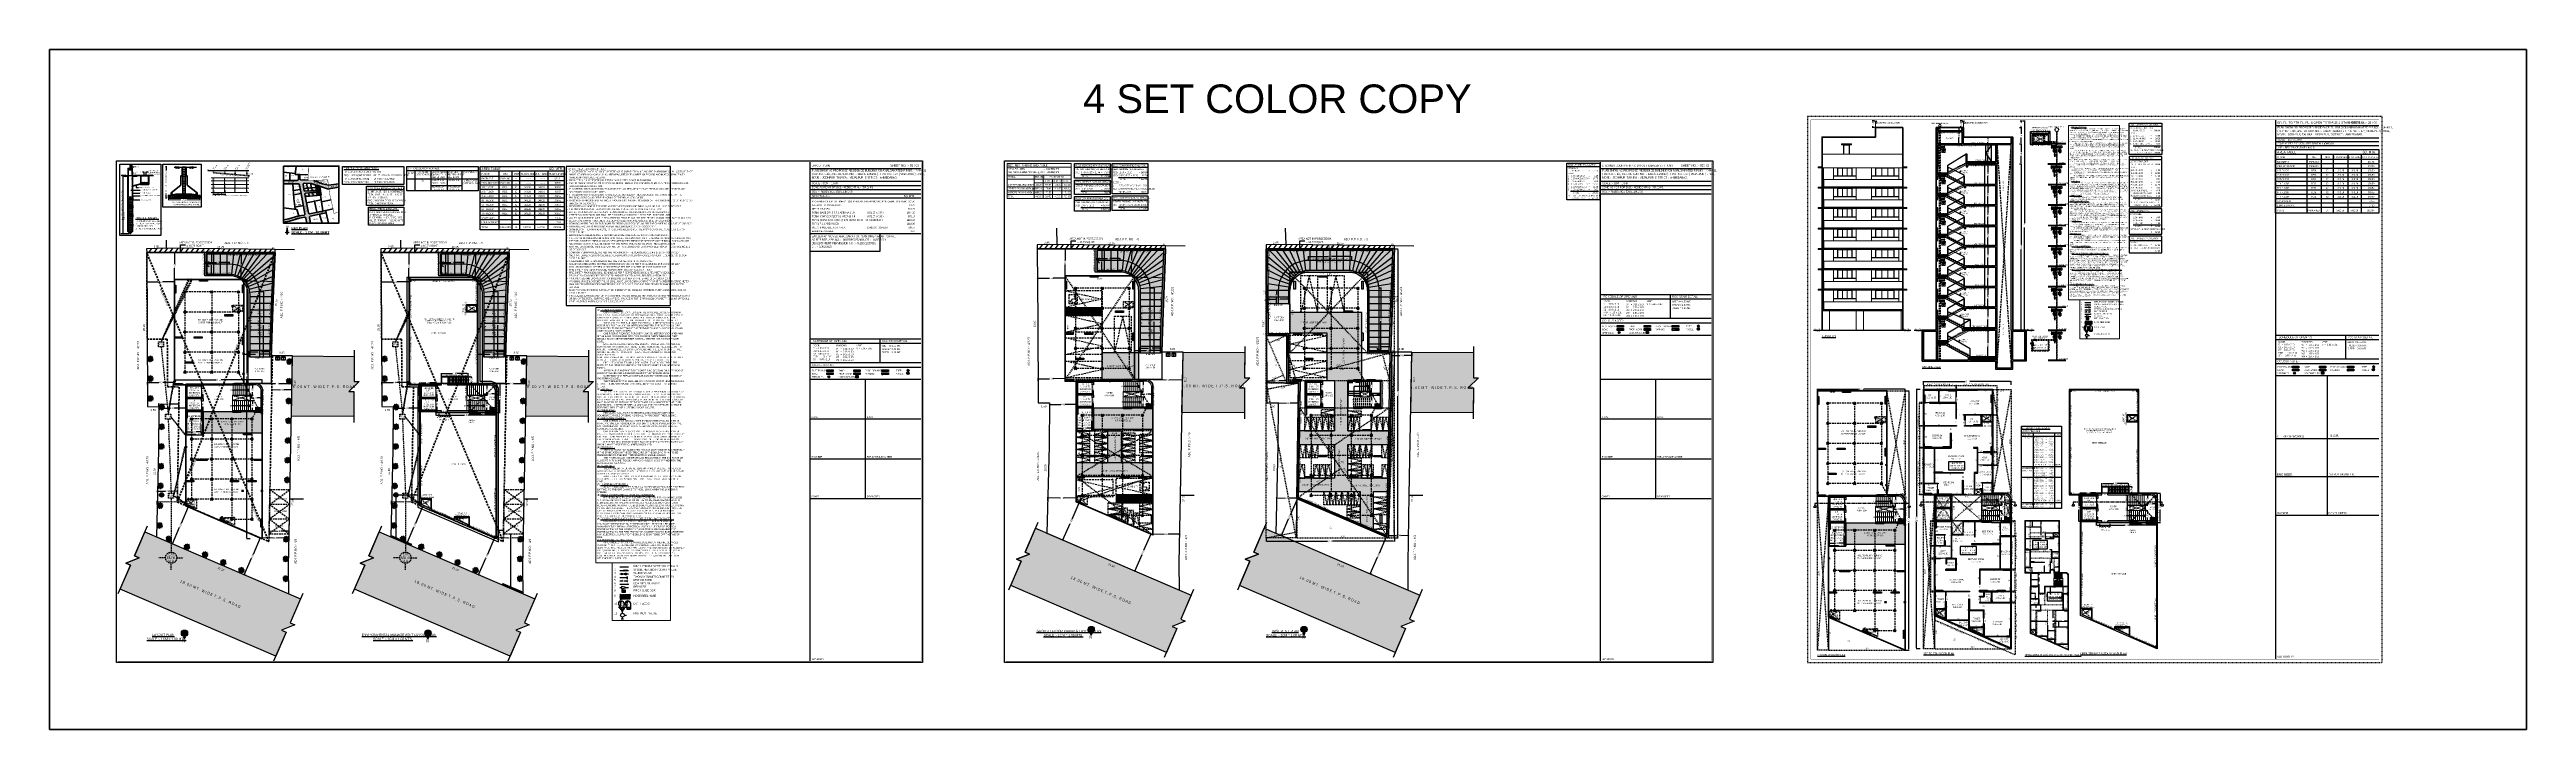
# Model space of a CAD drawing. Header units: millimetres. Extents: x 49 to 419, y 19 to 121.
import ezdxf
from ezdxf.enums import TextEntityAlignment as Align

# ---------------------------------------------------------------- set-up
doc = ezdxf.new("R2010")
doc.units = ezdxf.units.MM
doc.header["$MEASUREMENT"] = 0
doc.header["$PDMODE"] = 32
doc.header["$PDSIZE"] = 0.3
for name, pattern in [('CENTER', [2, 1.25, -0.25, 0.25, -0.25]), ('CONTINOUS', [0]), ('DASHED', [0.75, 0.5, -0.25]), ('DASHED2', [9.525, 6.35, -3.175]), ('DOT', [0.25, 0, -0.25]), ('DOT2', [0.125, 0, -0.125]), ('HIDDEN', [0.375, 0.25, -0.125]), ('HIDDEN2', [4.7625, 3.175, -1.5875])]:
    doc.linetypes.add(name, pattern=pattern)
doc.layers.add('a-Area-FSI-HM', color=50, linetype='Continuous', lineweight=35, true_color=0xc2329632)
doc.layers.add('a-Hatch-Wall-HM', color=7, linetype='Continuous', lineweight=9, true_color=0xc2c8c800)
for name, color, linetype, lineweight in [('a-Door-HM', 74, 'Continuous', 13), ('a-Dotted-HM', 3, 'HIDDEN', 9), ('a-Ele1-HM', 7, 'Continuous', 15), ('a-Ele2-HM', 4, 'Continuous', 13), ('a-Ele3-HM', 147, 'Continuous', 9), ('a-Ele4-HM', 251, 'Continuous', 5), ('a-RCC-HM', 5, 'Continuous', 30), ('a-Wall-HM', 30, 'Continuous', 20), ('A_BUILT UP', 1, 'Continuous', 35), ('A_DIM', 7, 'Continuous', 25), ('A_DOOR', 34, 'Continuous', 20), ('A_DRAINGE', 1, 'Continuous', 40), ('A_FIRE SYSTEM', 1, 'HIDDEN', 25), ('A_RERA AREA', 6, 'Continuous', 25), ('A_RERA CARPET', 6, 'Continuous', 35), ('A_SECTION LINE', 7, 'CENTER', 30), ('AR_RCC Hatch HM', 250, 'Continuous', 5), ('AR_Wall HM', 30, 'Continuous', 30), ('COLOR', 1, 'Continuous', 30), ('d-fur', 250, 'Continuous', 9), ('DIM', 7, 'Continuous', 13), ('DIMAN', 7, 'Continuous', 25), ('ele1', 251, 'Continuous', 25), ('F.P. FOR 65', 1, 'Continuous', 40), ('F.P.LINE', 1, 'Continuous', 30), ('FIRE', 1, 'Continuous', 25), ('g-dw', 3, 'Continuous', 5), ('g-ele-01', 7, 'Continuous', 9), ('g-ele-03', 147, 'Continuous', 5), ('g-ele01', 7, 'HIDDEN', 15), ('g-ele02', 4, 'Continuous', 9), ('g-r.c.c', 5, 'Continuous', 30), ('g-sol250', 250, 'Continuous', 9), ('g-wall', 30, 'Continuous', 25), ('HATCH COL', 7, 'Continuous', 9), ('HIDDEN', 4, 'HIDDEN', 5), ('K ENVIRONMENTAL MANAGEMENT', 5, 'Continuous', 5), ('PROP. B.AREA', 1, 'Continuous', 30), ('ROAD', 252, 'Continuous', 20), ('sec-ele02', 4, 'Continuous', 9), ('TEXT C.', 7, 'Continuous', 13), ('W.S.', 7, 'HIDDEN', 15)]:
    doc.layers.add(name, color=color, linetype=linetype, lineweight=lineweight)
for name, color, linetype in [('a-hm column', 7, 'Continuous'), ('A_C.B', 1, 'Continuous'), ('A_CAR', 251, 'HIDDEN'), ('A_DUCT', 2, 'HIDDEN'), ('A_F.S.I. AREA', 7, 'DOT2'), ('A_LESS WORK', 251, 'HIDDEN'), ('A_MARGIN', 7, 'Continuous'), ('A_P.W.', 1, 'Continuous'), ('A_PARAPET', 4, 'Continuous'), ('A_PARKING', 7, 'HIDDEN'), ('A_PROJ.', 42, 'HIDDEN'), ('A_RAILING', 4, 'Continuous'), ('A_RAILING - 1', 4, 'Continuous'), ('A_RAMP', 7, 'Continuous'), ('A_ROAD', 73, 'Continuous'), ('A_SCOOTER', 251, 'HIDDEN'), ('A_SHEET AREA TABLE', 7, 'Continuous'), ('A_SHEET AREA TABLE-1', 7, 'Continuous'), ('A_SHEET TABLE', 7, 'Continuous'), ('A_STAIR', 144, 'Continuous'), ('A_TEXT', 7, 'Continuous'), ('A_TEXT C.', 7, 'Continuous'), ('A_Text D&W', 7, 'Continuous'), ('A_Text Wall', 2, 'Continuous'), ('A_TREE', 3, 'Continuous'), ('A_Wall', 7, 'Continuous'), ('A_WINDOW', 5, 'Continuous'), ('BOU', 7, 'Continuous'), ('COLUM HATCH_BSE', 25, 'Continuous'), ('COLUMN_BSE', 6, 'Continuous'), ('DRAIN', 1, 'HIDDEN'), ('F.P.NO.', 1, 'Continuous'), ('FIRE DETAIL', 7, 'Continuous'), ('fire_1', 1, 'Continuous'), ('FP line', 1, 'Continuous'), ('FP no.', 250, 'Continuous'), ('FPLINES', 1, 'Continuous'), ('GENERALTEXT', 7, 'Continuous'), ('K BUILT UP', 1, 'Continuous'), ('K DIM IN TO IN', 7, 'Continuous'), ('K STAIR & LIFT', 7, 'Continuous'), ('K TEXT', 7, 'Continuous'), ('sec-r.c.c.', 7, 'Continuous'), ('Text', 7, 'Continuous'), ('TEXT2', 7, 'Continuous'), ('TPS boundry', 6, 'DASHED'), ('TREE', 72, 'Continuous')]:
    doc.layers.add(name, color=color, linetype=linetype)
doc.styles.add('1', font='arial.ttf')
doc.styles.add('AAAAA', font='arial.ttf', dxfattribs={"width": 0.7})
doc.styles.add('AAL', font='simplex.shx')
doc.styles.add('area name', font='swissc.ttf', dxfattribs={"height": 275})
doc.styles.add('ARIAL', font='arial.ttf')
doc.styles.add('B', font='ariblk.ttf')
doc.styles.add('DIM3', font='romans.shx', dxfattribs={"width": 0.8})
doc.styles.add('Dinesh', font='swisscl.ttf')
doc.styles.add('GOTHICE', font='gothice_.ttf')
doc.styles.add('ROMAND', font='swissc.ttf')
doc.styles.add('ROMANS', font='SIMPLEX.shx')
doc.styles.get("Standard").update_dxf_attribs({"font": 'simplex.shx'})
doc.styles.add('SWISS', font='swisscl.ttf')
doc.styles.add('TIMES', font='times.ttf')
doc.dimstyles.new('Dim', dxfattribs={"dimtxt": 0.21, "dimasz": 0.1, "dimexe": 0.0625, "dimexo": 0.0625, "dimgap": 9e-05, "dimtad": 0, "dimtoh": 1, "dimzin": 0, "dimdsep": 46, "dimtxsty": 'Dinesh', "dimcen": 0.09, "dimadec": 0, "dimazin": 0, "dimtfac": 1, "dimtofl": 0, "dimtmove": 0, "dimatfit": 3, "dimfxl": 1, "dimtolj": 1, "dimtzin": 0, "dimlwd": -1, "dimarcsym": 1})
doc.dimstyles.new('Dim-Z', dxfattribs={"dimtxt": 0.22, "dimasz": 0.1, "dimexe": 0.0625, "dimexo": 0.0625, "dimgap": 0.0009, "dimtad": 0, "dimdec": 3, "dimzin": 0, "dimdsep": 46, "dimtxsty": 'Standard', "dimblk": 'ARCHTICK', "dimcen": 0.09, "dimadec": 0, "dimazin": 0, "dimtfac": 1, "dimtdec": 3, "dimtofl": 0, "dimtmove": 0, "dimatfit": 3, "dimfxl": 1, "dimtolj": 1, "dimtzin": 0, "dimarcsym": 0})
doc.dimstyles.new('GP', dxfattribs={"dimtxt": 0.23, "dimasz": 0.125, "dimexe": 0.025, "dimexo": 0.1, "dimgap": 0.05, "dimtad": 0, "dimzin": 0, "dimdsep": 46, "dimtxsty": 'AAL', "dimblk": 'ARCHTICK', "dimcen": -90, "dimdle": 0.025, "dimse1": 1, "dimse2": 1, "dimazin": 0, "dimtfac": 1, "dimtix": 1, "dimtmove": 2, "dimatfit": 1, "dimfxl": 0.18, "dimtolj": 1, "dimtzin": 0, "dimlwd": -1, "dimlwe": -1, "dimarcsym": 2})
doc.dimstyles.new('LESS', dxfattribs={"dimtxt": 0.1, "dimasz": 0.1, "dimexe": 0.1, "dimexo": 0.1, "dimgap": 0.1, "dimtad": 1, "dimzin": 0, "dimdsep": 46, "dimtxsty": 'ROMANS', "dimblk": 'OBLIQUE', "dimcen": 0.09, "dimadec": 0, "dimazin": 0, "dimtfac": 1, "dimtofl": 0, "dimtmove": 0, "dimatfit": 3, "dimldrblk": 'ARCHTICK', "dimfxl": 0.23, "dimfxlon": 1, "dimtolj": 1, "dimtzin": 0, "dimarcsym": 0})
doc.dimstyles.new('LESSWORK', dxfattribs={"dimtxt": 0.23, "dimasz": 0.23, "dimexe": 0.23, "dimexo": 0.23, "dimgap": 0.05, "dimtad": 0, "dimzin": 0, "dimdsep": 46, "dimtxsty": 'AAAAA', "dimblk": 'NONE', "dimcen": 0.09, "dimdle": 0.23, "dimse1": 1, "dimse2": 1, "dimsd1": 1, "dimsd2": 1, "dimadec": 0, "dimazin": 0, "dimtfac": 1, "dimtix": 1, "dimtofl": 0, "dimtmove": 2, "dimatfit": 3, "dimfxl": 0.23, "dimtolj": 1, "dimtzin": 0, "dimarcsym": 0})
doc.dimstyles.new('PARKING', dxfattribs={"dimtxt": 0.5, "dimasz": 0.12, "dimexe": 0.1, "dimexo": 0.0625, "dimgap": 0.1, "dimtad": 0, "dimzin": 0, "dimdsep": 46, "dimtxsty": 'AAAAA', "dimblk1": 'OBLIQUE', "dimblk2": 'OBLIQUE', "dimsah": 1, "dimcen": 0.09, "dimdle": 0.1, "dimse1": 1, "dimse2": 1, "dimsd1": 1, "dimsd2": 1, "dimadec": 0, "dimazin": 0, "dimtfac": 1, "dimtix": 1, "dimtofl": 0, "dimtmove": 2, "dimatfit": 3, "dimldrblk": 'OBLIQUE', "dimfxl": 0.1, "dimtolj": 1, "dimtzin": 0, "dimarcsym": 0})
doc.dimstyles.new('S-100', dxfattribs={"dimtxt": 0.23, "dimasz": 0.12, "dimexe": 0.1, "dimexo": 0.0625, "dimgap": 0.1, "dimtad": 0, "dimzin": 0, "dimdsep": 46, "dimtxsty": 'ROMAND', "dimblk1": 'OBLIQUE', "dimblk2": 'OBLIQUE', "dimsah": 1, "dimcen": 0.09, "dimdle": 0.1, "dimadec": 0, "dimazin": 0, "dimtfac": 1, "dimtix": 1, "dimtofl": 0, "dimtmove": 2, "dimatfit": 3, "dimldrblk": 'OBLIQUE', "dimfxl": 0.1, "dimtolj": 1, "dimtzin": 0, "dimarcsym": 0})
doc.dimstyles.new('SAT', dxfattribs={"dimtxt": 0.23, "dimasz": 0.11, "dimexe": 0.075, "dimexo": 0.075, "dimgap": 0.06, "dimtad": 0, "dimzin": 4, "dimdsep": 46, "dimtxsty": 'ARIAL', "dimblk": 'ARCHTICK', "dimcen": 0.09, "dimadec": 0, "dimazin": 0, "dimtfac": 0.6, "dimtix": 1, "dimtofl": 0, "dimtmove": 2, "dimatfit": 3, "dimfxl": 1, "dimtolj": 1, "dimtzin": 0, "dimlwd": -1, "dimlwe": -1, "dimarcsym": 1})
pattern_1 = [(90, (-4350.05277, 2032.03192), (-0.047625, 0), [])]
pattern_2 = [(45, (-4350.05277, 2032.03192), (-0.0673519209, 0.0673519209), []), (45, (-4350.00787, 2032.03192), (-0.0673519209, 0.0673519209), [])]

# ---------------------------------------------------------------- blocks, each defined once
blk = doc.blocks.new('*D24')
at = {"layer": 'A_DIM'}
for p, q in [((364.12, 54.41), (364.59, 54.41)), ((364.12, 50.06), (364.59, 50.06))]:
    blk.add_line(p, q, dxfattribs=at)
at = {"layer": 'A_DIM', "color": 7, "linetype": 'Continuous'}
for p, q in [((364.54, 54.29), (364.54, 52.56)), ((364.54, 50.18), (364.54, 51.91))]:
    blk.add_line(p, q, dxfattribs=at)
at = {"layer": 'A_DIM', "color": 7}
for points in [[(364.52, 54.29), (364.56, 54.29), (364.54, 54.41)], [(364.52, 50.18), (364.56, 50.18), (364.54, 50.06)]]:
    blk.add_solid(points, dxfattribs=at)
at = {"layer": 'Defpoints', "color": 0}
for p in [(364.07, 54.41), (364.07, 50.06), (364.54, 50.06)]:
    blk.add_point(p, dxfattribs=at)
at = {"layer": 'A_DIM', "color": 7, "insert": (364.54, 52.23), "char_height": 0.25, "attachment_point": 5, "rotation": 90, "style": 'ROMAND'}
blk.add_mtext('\\A1;4.35', dxfattribs=at)
blk = doc.blocks.new('*D25')
at = {"layer": 'A_DIM'}
for p, q in [((352.62, 54.33), (352.62, 54.54)), ((354.98, 54.33), (354.98, 54.54))]:
    blk.add_line(p, q, dxfattribs=at)
at = {"layer": 'A_DIM', "color": 7, "linetype": 'Continuous'}
for p, q in [((352.74, 54.49), (353.48, 54.49)), ((354.86, 54.49), (354.13, 54.49))]:
    blk.add_line(p, q, dxfattribs=at)
at = {"layer": 'A_DIM', "color": 7}
for points in [[(352.74, 54.51), (352.74, 54.47), (352.62, 54.49)], [(354.86, 54.51), (354.86, 54.47), (354.98, 54.49)]]:
    blk.add_solid(points, dxfattribs=at)
at = {"layer": 'Defpoints', "color": 0}
for p in [(352.62, 54.49), (352.62, 54.28), (354.98, 54.28)]:
    blk.add_point(p, dxfattribs=at)
at = {"layer": 'A_DIM', "color": 7, "insert": (353.8, 54.49), "char_height": 0.25, "attachment_point": 5, "style": 'ROMAND'}
blk.add_mtext('\\A1;2.36', dxfattribs=at)
blk = doc.blocks.new('*D26')
at = {"layer": 'A_DIM'}
for p, q in [((352.57, 54.28), (352.33, 54.28)), ((352.57, 50.19), (352.33, 50.19))]:
    blk.add_line(p, q, dxfattribs=at)
at = {"layer": 'A_DIM', "color": 7, "linetype": 'Continuous'}
for p, q in [((352.38, 54.16), (352.38, 52.56)), ((352.38, 50.31), (352.38, 51.91))]:
    blk.add_line(p, q, dxfattribs=at)
at = {"layer": 'A_DIM', "color": 7}
for points in [[(352.36, 54.16), (352.4, 54.16), (352.38, 54.28)], [(352.36, 50.31), (352.4, 50.31), (352.38, 50.19)]]:
    blk.add_solid(points, dxfattribs=at)
at = {"layer": 'Defpoints', "color": 0}
for p in [(352.62, 54.28), (352.38, 50.19), (352.62, 50.19)]:
    blk.add_point(p, dxfattribs=at)
at = {"layer": 'A_DIM', "color": 7, "insert": (352.38, 52.23), "char_height": 0.25, "attachment_point": 5, "rotation": 90, "style": 'ROMAND'}
blk.add_mtext('\\A1;4.09', dxfattribs=at)
blk = doc.blocks.new('*D27')
at = {"layer": 'A_DIM'}
for p, q in [((355.81, 55.46), (355.81, 55.95)), ((359.81, 55.46), (359.81, 55.95))]:
    blk.add_line(p, q, dxfattribs=at)
at = {"layer": 'A_DIM', "color": 7, "linetype": 'Continuous'}
for p, q in [((355.93, 55.9), (357.49, 55.9)), ((359.69, 55.9), (358.14, 55.9))]:
    blk.add_line(p, q, dxfattribs=at)
at = {"layer": 'A_DIM', "color": 7}
for points in [[(355.93, 55.92), (355.93, 55.88), (355.81, 55.9)], [(359.69, 55.92), (359.69, 55.88), (359.81, 55.9)]]:
    blk.add_solid(points, dxfattribs=at)
at = {"layer": 'Defpoints', "color": 0}
for p in [(359.81, 55.9), (355.81, 55.41), (359.81, 55.41)]:
    blk.add_point(p, dxfattribs=at)
at = {"layer": 'A_DIM', "color": 7, "insert": (357.81, 55.9), "char_height": 0.25, "attachment_point": 5, "style": 'ROMAND'}
blk.add_mtext('\\A1;4.00', dxfattribs=at)
blk = doc.blocks.new('*D28')
at = {"layer": 'A_DIM'}
for p, q in [((359.86, 55.41), (360.35, 55.41)), ((359.86, 54.41), (360.35, 54.41))]:
    blk.add_line(p, q, dxfattribs=at)
at = {"layer": 'A_DIM', "color": 7, "linetype": 'Continuous'}
for p, q in [((360.3, 55.29), (360.3, 55.23)), ((360.3, 54.53), (360.3, 54.59))]:
    blk.add_line(p, q, dxfattribs=at)
at = {"layer": 'A_DIM', "color": 7}
for points in [[(360.28, 55.29), (360.32, 55.29), (360.3, 55.41)], [(360.28, 54.53), (360.32, 54.53), (360.3, 54.41)]]:
    blk.add_solid(points, dxfattribs=at)
at = {"layer": 'Defpoints', "color": 0}
for p in [(359.81, 55.41), (359.81, 54.41), (360.3, 54.41)]:
    blk.add_point(p, dxfattribs=at)
at = {"layer": 'A_DIM', "color": 7, "insert": (360.3, 54.91), "char_height": 0.25, "attachment_point": 5, "rotation": 90, "style": 'ROMAND'}
blk.add_mtext('\\A1;1.00', dxfattribs=at)
blk = doc.blocks.new('*D29')
at = {"layer": 'A_DIM'}
for p, q in [((360.01, 50.01), (360.01, 49.8)), ((364.07, 50.01), (364.07, 49.8))]:
    blk.add_line(p, q, dxfattribs=at)
at = {"layer": 'A_DIM', "color": 7, "linetype": 'Continuous'}
for p, q in [((360.13, 49.85), (361.71, 49.85)), ((363.95, 49.85), (362.37, 49.85))]:
    blk.add_line(p, q, dxfattribs=at)
at = {"layer": 'A_DIM', "color": 7}
for points in [[(360.13, 49.87), (360.13, 49.83), (360.01, 49.85)], [(363.95, 49.87), (363.95, 49.83), (364.07, 49.85)]]:
    blk.add_solid(points, dxfattribs=at)
at = {"layer": 'Defpoints', "color": 0}
for p in [(360.01, 50.06), (360.01, 49.85), (364.07, 50.06)]:
    blk.add_point(p, dxfattribs=at)
at = {"layer": 'A_DIM', "color": 7, "insert": (362.04, 49.85), "char_height": 0.25, "attachment_point": 5, "style": 'ROMAND'}
blk.add_mtext('\\A1;4.06', dxfattribs=at)
blk = doc.blocks.new('*D30')
at = {"layer": 'A_DIM'}
for p, q in [((354.98, 50.01), (354.98, 49.6)), ((364.07, 50.01), (364.07, 49.6))]:
    blk.add_line(p, q, dxfattribs=at)
at = {"layer": 'A_DIM', "color": 7, "linetype": 'Continuous'}
for p, q in [((355.1, 49.65), (359.2, 49.65)), ((363.95, 49.65), (359.85, 49.65))]:
    blk.add_line(p, q, dxfattribs=at)
at = {"layer": 'A_DIM', "color": 7}
for points in [[(355.1, 49.67), (355.1, 49.63), (354.98, 49.65)], [(363.95, 49.67), (363.95, 49.63), (364.07, 49.65)]]:
    blk.add_solid(points, dxfattribs=at)
at = {"layer": 'Defpoints', "color": 0}
for p in [(354.98, 50.06), (364.07, 50.06), (364.07, 49.65)]:
    blk.add_point(p, dxfattribs=at)
at = {"layer": 'A_DIM', "color": 7, "insert": (359.53, 49.65), "char_height": 0.25, "attachment_point": 5, "style": 'ROMAND'}
blk.add_mtext('\\A1;9.08', dxfattribs=at)
blk = doc.blocks.new('*D206')
at = {"layer": 'Defpoints', "color": 0, "linetype": 'HIDDEN'}
for p in [(1.77, 19.86), (4.16, 19.86), (4.16, 19.63)]:
    blk.add_point(p, dxfattribs=at)
at = {"layer": 'A_RERA CARPET', "linetype": 'HIDDEN', "lineweight": 0, "insert": (2.97, 19.63), "char_height": 0.4, "attachment_point": 5, "style": 'Dinesh'}
blk.add_mtext('\\A1;2.39', dxfattribs=at)
blk = doc.blocks.new('_ArchTick')
at = {"const_width": 0.15}
blk.add_lwpolyline([(-0.5, -0.5), (0.5, 0.5)], dxfattribs=at)
blk = doc.blocks.new('*D207')
at = {"layer": 'Defpoints', "color": 0, "linetype": 'HIDDEN'}
for p in [(1.77, 19.86), (1.77, 16.19), (2.02, 16.19)]:
    blk.add_point(p, dxfattribs=at)
at = {"layer": 'A_RERA CARPET', "linetype": 'HIDDEN', "lineweight": 0, "insert": (2.08, 18.02), "char_height": 0.4, "attachment_point": 5, "rotation": 90, "style": 'Dinesh'}
blk.add_mtext('\\A1;3.67', dxfattribs=at)
blk = doc.blocks.new('*D208')
at = {"layer": 'Defpoints', "color": 0, "linetype": 'HIDDEN'}
for p in [(1.77, 16.19), (1.77, 14.38), (2.09, 14.38)]:
    blk.add_point(p, dxfattribs=at)
at = {"layer": 'A_RERA CARPET', "color": 5, "linetype": 'HIDDEN', "lineweight": 0, "insert": (2.09, 15.28), "char_height": 0.4, "attachment_point": 5, "rotation": 90, "style": 'Dinesh'}
blk.add_mtext('\\A1;1.81', dxfattribs=at)
blk = doc.blocks.new('*D209')
at = {"layer": 'Defpoints', "color": 0, "linetype": 'HIDDEN'}
for p in [(1.77, 16.19), (4.16, 16.19), (4.16, 15.94)]:
    blk.add_point(p, dxfattribs=at)
at = {"layer": 'A_RERA CARPET', "color": 5, "linetype": 'HIDDEN', "lineweight": 0, "insert": (2.97, 15.9), "char_height": 0.4, "attachment_point": 5, "style": 'Dinesh'}
blk.add_mtext('\\A1;2.39', dxfattribs=at)
blk = doc.blocks.new('*D210')
at = {"layer": 'Defpoints', "color": 0, "linetype": 'HIDDEN'}
for p in [(1.77, 12.76), (11.49, 13.05), (11.49, 12.76)]:
    blk.add_point(p, dxfattribs=at)
at = {"layer": 'A_RERA CARPET', "linetype": 'HIDDEN', "lineweight": 0, "insert": (6.63, 13.05), "char_height": 0.4, "attachment_point": 5, "style": 'Dinesh'}
blk.add_mtext('\\A1;9.72', dxfattribs=at)
blk = doc.blocks.new('*D211')
at = {"layer": 'Defpoints', "color": 0, "linetype": 'HIDDEN'}
for p in [(11.19, 12.76), (11.49, 14.38), (11.49, 12.76)]:
    blk.add_point(p, dxfattribs=at)
at = {"layer": 'A_RERA CARPET', "linetype": 'HIDDEN', "lineweight": 0, "insert": (11.19, 13.57), "char_height": 0.4, "attachment_point": 5, "rotation": 90, "style": 'Dinesh'}
blk.add_mtext('\\A1;1.61', dxfattribs=at)
blk = doc.blocks.new('*D212')
at = {"layer": 'Defpoints', "color": 0, "linetype": 'HIDDEN'}
for p in [(13.02, 17.63), (12.76, 12.76), (13.02, 12.76)]:
    blk.add_point(p, dxfattribs=at)
at = {"layer": 'A_RERA CARPET', "color": 5, "linetype": 'HIDDEN', "lineweight": 0, "insert": (12.76, 15.19), "char_height": 0.4, "attachment_point": 5, "rotation": 90, "style": 'Dinesh'}
blk.add_mtext('\\A1;4.86', dxfattribs=at)
blk = doc.blocks.new('*D213')
at = {"layer": 'Defpoints', "color": 0, "linetype": 'HIDDEN'}
for p in [(11.49, 17.63), (13.02, 17.63), (13.02, 17.31)]:
    blk.add_point(p, dxfattribs=at)
at = {"layer": 'A_RERA CARPET', "color": 5, "linetype": 'HIDDEN', "lineweight": 0, "insert": (12.26, 17.31), "char_height": 0.4, "attachment_point": 5, "style": 'Dinesh'}
blk.add_mtext('\\A1;1.53', dxfattribs=at)
blk = doc.blocks.new('*D214')
at = {"layer": 'Defpoints', "color": 0, "linetype": 'HIDDEN'}
for p in [(11.49, 17.99), (11.49, 17.63), (13.02, 17.63)]:
    blk.add_point(p, dxfattribs=at)
at = {"layer": 'A_RERA CARPET', "linetype": 'HIDDEN', "lineweight": 0, "insert": (12.26, 17.99), "char_height": 0.4, "attachment_point": 5, "style": 'Dinesh'}
blk.add_mtext('\\A1;1.53', dxfattribs=at)
blk = doc.blocks.new('*D215')
at = {"layer": 'Defpoints', "color": 0, "linetype": 'HIDDEN'}
for p in [(12.76, 17.63), (13.02, 19.86), (13.02, 17.63)]:
    blk.add_point(p, dxfattribs=at)
at = {"layer": 'A_RERA CARPET', "linetype": 'HIDDEN', "lineweight": 0, "insert": (12.76, 18.87), "char_height": 0.4, "attachment_point": 5, "rotation": 90, "style": 'Dinesh'}
blk.add_mtext('\\A1;2.24', dxfattribs=at)
blk = doc.blocks.new('*D216')
at = {"layer": 'Defpoints', "color": 0, "linetype": 'HIDDEN'}
for p in [(5.96, 19.86), (5.96, 19.56), (11.49, 19.86)]:
    blk.add_point(p, dxfattribs=at)
at = {"layer": 'A_RERA CARPET', "linetype": 'HIDDEN', "lineweight": 0, "insert": (8.73, 19.56), "char_height": 0.4, "attachment_point": 5, "style": 'Dinesh'}
blk.add_mtext('\\A1;5.53', dxfattribs=at)
blk = doc.blocks.new('*D217')
at = {"layer": 'Defpoints', "color": 0, "linetype": 'HIDDEN'}
for p in [(5.96, 19.86), (5.96, 14.38), (6.34, 14.38)]:
    blk.add_point(p, dxfattribs=at)
at = {"layer": 'A_RERA CARPET', "linetype": 'HIDDEN', "lineweight": 0, "insert": (6.34, 17.12), "char_height": 0.4, "attachment_point": 5, "rotation": 90, "style": 'Dinesh'}
blk.add_mtext('\\A1;5.48', dxfattribs=at)
blk = doc.blocks.new('*D218')
at = {"layer": 'Defpoints', "color": 0, "linetype": 'HIDDEN'}
for p in [(4.16, 17.81), (4.16, 17.52), (5.96, 17.81)]:
    blk.add_point(p, dxfattribs=at)
at = {"layer": 'A_RERA CARPET', "linetype": 'HIDDEN', "lineweight": 0, "insert": (5.06, 17.52), "char_height": 0.4, "attachment_point": 5, "style": 'Dinesh'}
blk.add_mtext('\\A1;1.80', dxfattribs=at)
blk = doc.blocks.new('*D219')
at = {"layer": 'Defpoints', "color": 0, "linetype": 'HIDDEN'}
for p in [(5.96, 17.81), (5.65, 14.38), (5.96, 14.38)]:
    blk.add_point(p, dxfattribs=at)
at = {"layer": 'A_RERA CARPET', "linetype": 'HIDDEN', "lineweight": 0, "insert": (5.65, 16.09), "char_height": 0.4, "attachment_point": 5, "rotation": 90, "style": 'Dinesh'}
blk.add_mtext('\\A1;3.43', dxfattribs=at)
blk = doc.blocks.new('*D220')
at = {"layer": 'Defpoints', "color": 0, "linetype": 'HIDDEN'}
for p in [(12.68, 1.02), (13.02, 2.62), (13.02, 1.02)]:
    blk.add_point(p, dxfattribs=at)
at = {"layer": 'A_RERA CARPET', "color": 5, "linetype": 'HIDDEN', "lineweight": 0, "insert": (12.68, 1.82), "char_height": 0.4, "attachment_point": 5, "rotation": 90, "style": 'Dinesh'}
blk.add_mtext('\\A1;1.60', dxfattribs=at)
blk = doc.blocks.new('*D221')
at = {"layer": 'Defpoints', "color": 0, "linetype": 'HIDDEN'}
for p in [(9.31, 2.62), (13.02, 2.62), (13.02, 2.32)]:
    blk.add_point(p, dxfattribs=at)
at = {"layer": 'A_RERA CARPET', "color": 5, "linetype": 'HIDDEN', "lineweight": 0, "insert": (11.17, 2.32), "char_height": 0.4, "attachment_point": 5, "style": 'Dinesh'}
blk.add_mtext('\\A1;3.71', dxfattribs=at)
blk = doc.blocks.new('*D222')
at = {"layer": 'Defpoints', "color": 0, "linetype": 'HIDDEN'}
for p in [(9.31, 2.62), (13.02, 2.95), (13.02, 2.62)]:
    blk.add_point(p, dxfattribs=at)
at = {"layer": 'A_RERA CARPET', "linetype": 'HIDDEN', "lineweight": 0, "insert": (11.17, 2.95), "char_height": 0.4, "attachment_point": 5, "style": 'Dinesh'}
blk.add_mtext('\\A1;3.71', dxfattribs=at)
blk = doc.blocks.new('*D223')
at = {"layer": 'Defpoints', "color": 0, "linetype": 'HIDDEN'}
for p in [(12.56, 12.76), (13.02, 12.76), (13.02, 2.62)]:
    blk.add_point(p, dxfattribs=at)
at = {"layer": 'A_RERA CARPET', "linetype": 'HIDDEN', "lineweight": 0, "insert": (12.68, 7.69), "char_height": 0.4, "attachment_point": 5, "rotation": 90, "style": 'Dinesh'}
blk.add_mtext('\\A1;10.14', dxfattribs=at)
blk = doc.blocks.new('*D224')
at = {"layer": 'Defpoints', "color": 0, "linetype": 'HIDDEN'}
for p in [(8.96, 2.72), (9.31, 3.05), (9.31, 2.72)]:
    blk.add_point(p, dxfattribs=at)
at = {"layer": 'A_RERA CARPET', "linetype": 'HIDDEN', "lineweight": 0, "insert": (9.14, 3.05), "char_height": 0.4, "attachment_point": 5, "style": 'Dinesh'}
blk.add_mtext('\\A1;.35', dxfattribs=at)
blk = doc.blocks.new('*D225')
at = {"layer": 'Defpoints', "color": 0, "linetype": 'HIDDEN'}
for p in [(9.13, 12.76), (9.31, 12.76), (9.31, 2.72)]:
    blk.add_point(p, dxfattribs=at)
at = {"layer": 'A_RERA CARPET', "linetype": 'HIDDEN', "lineweight": 0, "insert": (9.09, 6.74), "char_height": 0.4, "attachment_point": 5, "rotation": 90, "style": 'Dinesh'}
blk.add_mtext('\\A1;10.04', dxfattribs=at)
blk = doc.blocks.new('*D226')
at = {"layer": 'Defpoints', "color": 0, "linetype": 'HIDDEN'}
for p in [(6.76, 4.14), (8.96, 4.45), (8.96, 4.14)]:
    blk.add_point(p, dxfattribs=at)
at = {"layer": 'A_RERA CARPET', "linetype": 'HIDDEN', "lineweight": 0, "insert": (7.86, 4.45), "char_height": 0.4, "attachment_point": 5, "style": 'Dinesh'}
blk.add_mtext('\\A1;2.20', dxfattribs=at)
blk = doc.blocks.new('*D227')
at = {"layer": 'Defpoints', "color": 0, "linetype": 'HIDDEN'}
for p in [(8.72, 12.76), (8.96, 12.76), (8.96, 4.14)]:
    blk.add_point(p, dxfattribs=at)
at = {"layer": 'A_RERA CARPET', "linetype": 'HIDDEN', "lineweight": 0, "insert": (8.72, 8.45), "char_height": 0.4, "attachment_point": 5, "rotation": 90, "style": 'Dinesh'}
blk.add_mtext('\\A1;8.62', dxfattribs=at)
blk = doc.blocks.new('*D228')
at = {"layer": 'Defpoints', "color": 0, "linetype": 'HIDDEN'}
for p in [(3.65, 5.06), (6.76, 5.32), (6.76, 5.06)]:
    blk.add_point(p, dxfattribs=at)
at = {"layer": 'A_RERA CARPET', "linetype": 'HIDDEN', "lineweight": 0, "insert": (5.21, 5.32), "char_height": 0.4, "attachment_point": 5, "style": 'Dinesh'}
blk.add_mtext('\\A1;3.11', dxfattribs=at)
blk = doc.blocks.new('*D229')
at = {"layer": 'Defpoints', "color": 0, "linetype": 'HIDDEN'}
for p in [(3.65, 5.06), (3.65, 4.83), (6.76, 5.06)]:
    blk.add_point(p, dxfattribs=at)
at = {"layer": 'A_RERA CARPET', "color": 5, "linetype": 'HIDDEN', "lineweight": 0, "insert": (5.21, 4.83), "char_height": 0.4, "attachment_point": 5, "style": 'Dinesh'}
blk.add_mtext('\\A1;3.11', dxfattribs=at)
blk = doc.blocks.new('*D230')
at = {"layer": 'Defpoints', "color": 0, "linetype": 'HIDDEN'}
for p in [(6.49, 3.72), (6.76, 5.06), (6.76, 3.72)]:
    blk.add_point(p, dxfattribs=at)
at = {"layer": 'A_RERA CARPET', "color": 5, "linetype": 'HIDDEN', "lineweight": 0, "insert": (6.49, 4.39), "char_height": 0.4, "attachment_point": 5, "rotation": 90, "style": 'Dinesh'}
blk.add_mtext('\\A1;1.34', dxfattribs=at)
blk = doc.blocks.new('*D231')
at = {"layer": 'Defpoints', "color": 0, "linetype": 'HIDDEN'}
for p in [(6.49, 12.76), (6.76, 12.76), (6.76, 5.06)]:
    blk.add_point(p, dxfattribs=at)
at = {"layer": 'A_RERA CARPET', "linetype": 'HIDDEN', "lineweight": 0, "insert": (6.49, 8.91), "char_height": 0.4, "attachment_point": 5, "rotation": 90, "style": 'Dinesh'}
blk.add_mtext('\\A1;7.70', dxfattribs=at)
blk = doc.blocks.new('*D232')
at = {"layer": 'Defpoints', "color": 0, "linetype": 'HIDDEN'}
for p in [(3.3, 5.16), (3.65, 5.42), (3.65, 5.16)]:
    blk.add_point(p, dxfattribs=at)
at = {"layer": 'A_RERA CARPET', "linetype": 'HIDDEN', "lineweight": 0, "insert": (3.48, 5.42), "char_height": 0.4, "attachment_point": 5, "style": 'Dinesh'}
blk.add_mtext('\\A1;.35', dxfattribs=at)
blk = doc.blocks.new('*D233')
at = {"layer": 'Defpoints', "color": 0, "linetype": 'HIDDEN'}
for p in [(3.5, 12.76), (3.65, 12.76), (3.65, 5.16)]:
    blk.add_point(p, dxfattribs=at)
at = {"layer": 'A_RERA CARPET', "linetype": 'HIDDEN', "lineweight": 0, "insert": (3.58, 8.1), "char_height": 0.4, "attachment_point": 5, "rotation": 90, "style": 'Dinesh'}
blk.add_mtext('\\A1;7.60', dxfattribs=at)
blk = doc.blocks.new('*D234')
at = {"layer": 'Defpoints', "color": 0, "linetype": 'HIDDEN'}
for p in [(1.77, 7.15), (1.77, 6.86), (3.3, 6.86)]:
    blk.add_point(p, dxfattribs=at)
at = {"layer": 'A_RERA CARPET', "linetype": 'HIDDEN', "lineweight": 0, "insert": (2.54, 7.15), "char_height": 0.4, "attachment_point": 5, "style": 'Dinesh'}
blk.add_mtext('\\A1;1.53', dxfattribs=at)
blk = doc.blocks.new('*D235')
at = {"layer": 'Defpoints', "color": 0, "linetype": 'HIDDEN'}
for p in [(3.01, 12.76), (3.3, 12.76), (3.3, 6.86)]:
    blk.add_point(p, dxfattribs=at)
at = {"layer": 'A_RERA CARPET', "linetype": 'HIDDEN', "lineweight": 0, "insert": (3.01, 9.81), "char_height": 0.4, "attachment_point": 5, "rotation": 90, "style": 'Dinesh'}
blk.add_mtext('\\A1;5.90', dxfattribs=at)
blk = doc.blocks.new('*D236')
at = {"layer": 'Defpoints', "color": 0, "linetype": 'HIDDEN'}
for p in [(9.91, 28.34), (10.27, 28.34), (10.27, 24.08)]:
    blk.add_point(p, dxfattribs=at)
at = {"layer": 'A_RERA CARPET', "linetype": 'HIDDEN', "lineweight": 0, "insert": (9.91, 26.21), "char_height": 0.4, "attachment_point": 5, "rotation": 90, "style": 'Dinesh'}
blk.add_mtext('\\A1;4.26', dxfattribs=at)
blk = doc.blocks.new('*D237')
at = {"layer": 'Defpoints', "color": 0, "linetype": 'HIDDEN'}
for p in [(9.91, 30.17), (10.27, 30.17), (10.27, 28.34)]:
    blk.add_point(p, dxfattribs=at)
at = {"layer": 'A_RERA CARPET', "color": 5, "linetype": 'HIDDEN', "lineweight": 0, "insert": (9.91, 29.26), "char_height": 0.4, "attachment_point": 5, "rotation": 90, "style": 'Dinesh'}
blk.add_mtext('\\A1;1.83', dxfattribs=at)
blk = doc.blocks.new('*D238')
at = {"layer": 'Defpoints', "color": 0, "linetype": 'HIDDEN'}
for p in [(1.62, 28.6), (1.62, 28.34), (8.13, 28.34)]:
    blk.add_point(p, dxfattribs=at)
at = {"layer": 'A_RERA CARPET', "linetype": 'HIDDEN', "lineweight": 0, "insert": (4.88, 28.6), "char_height": 0.4, "attachment_point": 5, "style": 'Dinesh'}
blk.add_mtext('\\A1;6.51', dxfattribs=at)
blk = doc.blocks.new('*D239')
at = {"layer": 'Defpoints', "color": 0, "linetype": 'HIDDEN'}
for p in [(1.62, 23.95), (7.59, 24.31), (7.59, 23.95)]:
    blk.add_point(p, dxfattribs=at)
at = {"layer": 'A_RERA CARPET', "linetype": 'HIDDEN', "lineweight": 0, "insert": (4.6, 24.31), "char_height": 0.4, "attachment_point": 5, "style": 'Dinesh'}
blk.add_mtext('\\A1;5.96', dxfattribs=at)
blk = doc.blocks.new('*D240')
at = {"layer": 'Defpoints', "color": 0, "linetype": 'HIDDEN'}
for p in [(1.33, 23.95), (1.62, 25.58), (1.62, 23.95)]:
    blk.add_point(p, dxfattribs=at)
at = {"layer": 'A_RERA CARPET', "linetype": 'HIDDEN', "lineweight": 0, "insert": (1.33, 25.04), "char_height": 0.4, "attachment_point": 5, "rotation": 90, "style": 'Dinesh'}
blk.add_mtext('\\A1;1.63', dxfattribs=at)
blk = doc.blocks.new('*D241')
at = {"layer": 'Defpoints', "color": 0, "linetype": 'HIDDEN'}
for p in [(0.1, 23.95), (1.62, 24.3), (1.62, 23.95)]:
    blk.add_point(p, dxfattribs=at)
at = {"layer": 'A_RERA CARPET', "linetype": 'HIDDEN', "lineweight": 0, "insert": (0.86, 24.3), "char_height": 0.4, "attachment_point": 5, "style": 'Dinesh'}
blk.add_mtext('\\A1;1.53', dxfattribs=at)
blk = doc.blocks.new('*D242')
at = {"layer": 'Defpoints', "color": 0, "linetype": 'HIDDEN'}
for p in [(0.1, 25.58), (1.62, 25.88), (1.62, 25.58)]:
    blk.add_point(p, dxfattribs=at)
at = {"layer": 'A_RERA CARPET', "color": 5, "linetype": 'HIDDEN', "lineweight": 0, "insert": (0.86, 25.88), "char_height": 0.4, "attachment_point": 5, "style": 'Dinesh'}
blk.add_mtext('\\A1;1.53', dxfattribs=at)
blk = doc.blocks.new('*D243')
at = {"layer": 'Defpoints', "color": 0, "linetype": 'HIDDEN'}
for p in [(0.1, 30.83), (0.37, 30.83), (0.1, 25.58)]:
    blk.add_point(p, dxfattribs=at)
at = {"layer": 'A_RERA CARPET', "color": 5, "linetype": 'HIDDEN', "lineweight": 0, "insert": (0.42, 28.2), "char_height": 0.4, "attachment_point": 5, "rotation": 90, "style": 'Dinesh'}
blk.add_mtext('\\A1;5.25', dxfattribs=at)
blk = doc.blocks.new('*D244')
at = {"layer": 'Defpoints', "color": 0, "linetype": 'HIDDEN'}
for p in [(0.1, 31.17), (0.1, 30.83), (1.62, 30.83)]:
    blk.add_point(p, dxfattribs=at)
at = {"layer": 'A_RERA CARPET', "linetype": 'HIDDEN', "lineweight": 0, "insert": (0.86, 31.17), "char_height": 0.4, "attachment_point": 5, "style": 'Dinesh'}
blk.add_mtext('\\A1;1.53', dxfattribs=at)
blk = doc.blocks.new('*D245')
at = {"layer": 'Defpoints', "color": 0, "linetype": 'HIDDEN'}
for p in [(1.32, 39.5), (1.62, 39.5), (1.62, 30.83)]:
    blk.add_point(p, dxfattribs=at)
at = {"layer": 'A_RERA CARPET', "linetype": 'HIDDEN', "lineweight": 0, "insert": (1.32, 35.16), "char_height": 0.4, "attachment_point": 5, "rotation": 90, "style": 'Dinesh'}
blk.add_mtext('\\A1;8.67', dxfattribs=at)
blk = doc.blocks.new('*D246')
at = {"layer": 'Defpoints', "color": 0, "linetype": 'HIDDEN'}
for p in [(8.13, 28.6), (8.13, 28.34), (10.27, 28.34)]:
    blk.add_point(p, dxfattribs=at)
at = {"layer": 'A_RERA CARPET', "color": 5, "linetype": 'HIDDEN', "lineweight": 0, "insert": (9.2, 28.65), "char_height": 0.4, "attachment_point": 5, "style": 'Dinesh'}
blk.add_mtext('\\A1;2.13', dxfattribs=at)
blk = doc.blocks.new('*D247')
at = {"layer": 'Defpoints', "color": 0, "linetype": 'HIDDEN'}
for p in [(1.62, 30.17), (10.27, 30.52), (10.27, 30.17)]:
    blk.add_point(p, dxfattribs=at)
at = {"layer": 'A_RERA CARPET', "linetype": 'HIDDEN', "lineweight": 0, "insert": (5.95, 30.52), "char_height": 0.4, "attachment_point": 5, "style": 'Dinesh'}
blk.add_mtext('\\A1;8.64', dxfattribs=at)
blk = doc.blocks.new('*D248')
at = {"layer": 'Defpoints', "color": 0, "linetype": 'HIDDEN'}
for p in [(9.96, 39.5), (10.27, 39.5), (10.27, 35.85)]:
    blk.add_point(p, dxfattribs=at)
at = {"layer": 'A_RERA CARPET', "linetype": 'HIDDEN', "lineweight": 0, "insert": (9.96, 37.68), "char_height": 0.4, "attachment_point": 5, "rotation": 90, "style": 'Dinesh'}
blk.add_mtext('\\A1;3.65', dxfattribs=at)
blk = doc.blocks.new('*D249')
at = {"layer": 'Defpoints', "color": 0, "linetype": 'HIDDEN'}
for p in [(1.62, 36.2), (1.62, 35.85), (10.27, 35.85)]:
    blk.add_point(p, dxfattribs=at)
at = {"layer": 'A_RERA CARPET', "linetype": 'HIDDEN', "lineweight": 0, "insert": (5.95, 36.2), "char_height": 0.4, "attachment_point": 5, "style": 'Dinesh'}
blk.add_mtext('\\A1;8.64', dxfattribs=at)
blk = doc.blocks.new('*D250')
at = {"layer": 'Defpoints', "color": 0, "linetype": 'HIDDEN'}
for p in [(9.93, 34.73), (10.27, 34.73), (10.27, 30.17)]:
    blk.add_point(p, dxfattribs=at)
at = {"layer": 'A_RERA CARPET', "linetype": 'HIDDEN', "lineweight": 0, "insert": (9.93, 32.45), "char_height": 0.4, "attachment_point": 5, "rotation": 90, "style": 'Dinesh'}
blk.add_mtext('\\A1;4.56', dxfattribs=at)
blk = doc.blocks.new('*D251')
at = {"layer": 'Defpoints', "color": 0, "linetype": 'HIDDEN'}
for p in [(8.35, 35.85), (8.64, 35.85), (8.64, 34.73)]:
    blk.add_point(p, dxfattribs=at)
at = {"layer": 'A_RERA CARPET', "linetype": 'HIDDEN', "lineweight": 0, "insert": (8.35, 35.29), "char_height": 0.4, "attachment_point": 5, "rotation": 90, "style": 'Dinesh'}
blk.add_mtext('\\A1;1.13', dxfattribs=at)
blk = doc.blocks.new('*D252')
at = {"layer": 'Defpoints', "color": 0, "linetype": 'HIDDEN'}
for p in [(1.62, 35.02), (1.62, 34.73), (8.64, 34.73)]:
    blk.add_point(p, dxfattribs=at)
at = {"layer": 'A_RERA CARPET', "linetype": 'HIDDEN', "lineweight": 0, "insert": (5.13, 35.02), "char_height": 0.4, "attachment_point": 5, "style": 'Dinesh'}
blk.add_mtext('\\A1;7.01', dxfattribs=at)
blk = doc.blocks.new('*D253')
at = {"layer": 'Defpoints', "color": 0, "linetype": 'HIDDEN'}
for p in [(8.83, 24.08), (10.27, 24.38), (10.27, 24.08)]:
    blk.add_point(p, dxfattribs=at)
at = {"layer": 'A_RERA CARPET', "linetype": 'HIDDEN', "lineweight": 0, "insert": (9.55, 24.38), "char_height": 0.4, "attachment_point": 5, "style": 'Dinesh'}
blk.add_mtext('\\A1;1.43', dxfattribs=at)
blk = doc.blocks.new('*D254')
at = {"layer": 'Defpoints', "color": 0, "linetype": 'HIDDEN'}
for p in [(7.59, 24.82), (8.83, 25.13), (8.83, 24.82)]:
    blk.add_point(p, dxfattribs=at)
at = {"layer": 'A_RERA CARPET', "linetype": 'HIDDEN', "lineweight": 0, "insert": (8.21, 25.13), "char_height": 0.4, "attachment_point": 5, "style": 'Dinesh'}
blk.add_mtext('\\A1;1.25', dxfattribs=at)
blk = doc.blocks.new('*D255')
at = {"layer": 'Defpoints', "color": 0, "linetype": 'HIDDEN'}
for p in [(7.27, 28.34), (7.59, 28.34), (7.59, 23.95)]:
    blk.add_point(p, dxfattribs=at)
at = {"layer": 'A_RERA CARPET', "linetype": 'HIDDEN', "lineweight": 0, "insert": (7.27, 26.15), "char_height": 0.4, "attachment_point": 5, "rotation": 90, "style": 'Dinesh'}
blk.add_mtext('\\A1;4.39', dxfattribs=at)
blk = doc.blocks.new('*D256')
at = {"layer": 'Defpoints', "color": 0, "linetype": 'HIDDEN'}
for p in [(8.57, 24.82), (8.83, 28.34), (8.83, 24.82)]:
    blk.add_point(p, dxfattribs=at)
at = {"layer": 'A_RERA CARPET', "linetype": 'HIDDEN', "lineweight": 0, "insert": (8.57, 26.58), "char_height": 0.4, "attachment_point": 5, "rotation": 90, "style": 'Dinesh'}
blk.add_mtext('\\A1;3.52', dxfattribs=at)
blk = doc.blocks.new('*D257')
at = {"layer": 'Defpoints', "color": 0, "linetype": 'HIDDEN'}
for p in [(7.74, 30.17), (8.13, 30.17), (8.13, 28.34)]:
    blk.add_point(p, dxfattribs=at)
at = {"layer": 'A_RERA CARPET', "linetype": 'HIDDEN', "lineweight": 0, "insert": (7.74, 29.26), "char_height": 0.4, "attachment_point": 5, "rotation": 90, "style": 'Dinesh'}
blk.add_mtext('\\A1;1.83', dxfattribs=at)
blk = doc.blocks.new('A$C50F36B45')
at = {"layer": 'BOU', "lineweight": 15}
for points in [[(-9.92, 0), (0, 0), (0, -33.82), (-9.92, -33.82)], [(-7.72, -41.44), (0, -41.44), (0, -33.82), (-7.72, -33.82)]]:
    blk.add_lwpolyline(points, close=True, dxfattribs=at)
at = {"layer": 'FIRE DETAIL', "color": 1}
for p, q in [((-6.74, -34.35), (-5.56, -34.35)), ((-6.74, -34.82), (-6.23, -34.82)), ((-6.74, -35.28), (-6.5, -35.28)), ((-6.74, -35.77), (-5.79, -35.77)), ((-6.5, -35.19), (-5.87, -35.39)), ((-5.87, -35.19), (-6.5, -35.39)), ((-6.5, -35.19), (-6.5, -35.39)), ((-6.06, -34.82), (-5.56, -34.82)), ((-5.87, -35.19), (-5.87, -35.39)), ((-5.87, -35.28), (-5.56, -35.28)), ((-5.79, -35.66), (-5.66, -35.66)), ((-5.79, -35.66), (-5.79, -35.89)), ((-5.79, -35.89), (-5.66, -35.89)), ((-6.74, -36.2), (-6.36, -36.2)), ((-6.74, -36.66), (-5.75, -36.66)), ((-6.74, -37.09), (-6.5, -37.09)), ((-6.73, -38.25), (-6.73, -38.35)), ((-6.73, -38.25), (-6.71, -38.25)), ((-6.73, -38.35), (-6.71, -38.35)), ((-6.71, -38.25), (-6.71, -38.35)), ((-6.71, -38.26), (-6.68, -38.26)), ((-6.71, -38.26), (-6.68, -38.26)), ((-6.71, -38.34), (-6.68, -38.34)), ((-6.65, -39.12), (-6.65, -39.71)), ((-6.59, -38.05), (-5.51, -38.05)), ((-6.59, -38.55), (-5.51, -38.55)), ((-6.53, -38.61), (-6.5, -38.05)), ((-6.53, -38.61), (-6.51, -38.61)), ((-6.51, -38.61), (-6.48, -38.05)), ((-6.02, -37.03), (-6.5, -36.96)), ((-6.5, -36.96), (-6.5, -37.28)), ((-6.02, -37.17), (-6.5, -37.28)), ((-6.48, -37.68), (-5.99, -37.43)), ((-6.48, -37.43), (-5.99, -37.68)), ((-5.99, -37.43), (-6.48, -37.43)), ((-6.48, -37.43), (-6.48, -37.68)), ((-6.48, -37.68), (-5.99, -37.68)), ((-6.46, -38.55), (-6.43, -38.05)), ((-6.35, -36.2), (-6.45, -36.13)), ((-6.35, -36.2), (-6.44, -36.27)), ((-6.44, -38.55), (-6.41, -38.05)), ((-6.39, -38.55), (-6.36, -38.05)), ((-6.37, -38.55), (-6.34, -38.05)), ((-6.32, -38.55), (-6.29, -38.05)), ((-6.29, -38.55), (-6.26, -38.05)), ((-6.25, -38.55), (-6.22, -38.05)), ((-6.22, -38.55), (-6.19, -38.05)), ((-6.19, -39.12), (-6.19, -39.71)), ((-6.18, -36.2), (-5.79, -36.2)), ((-6.17, -38.55), (-6.15, -38.05)), ((-6.15, -38.55), (-6.12, -38.05)), ((-6.1, -38.55), (-6.07, -38.05)), ((-6.08, -38.55), (-6.05, -38.05)), ((-6.03, -38.55), (-6, -38.05)), ((-6.02, -37.03), (-6.02, -37.17)), ((-6.02, -37.09), (-5.56, -37.09)), ((-6.01, -38.55), (-5.98, -38.05)), ((-5.99, -37.68), (-5.99, -37.43)), ((-5.96, -38.55), (-5.93, -38.05)), ((-5.94, -38.55), (-5.91, -38.05)), ((-5.89, -38.55), (-5.86, -38.05)), ((-5.87, -38.55), (-5.84, -38.05)), ((-5.82, -38.55), (-5.79, -38.05)), ((-5.79, -38.55), (-5.77, -38.05)), ((-5.78, -39.12), (-5.78, -39.71)), ((-5.75, -36.58), (-5.56, -36.66)), ((-5.75, -36.58), (-5.75, -36.72)), ((-5.56, -36.66), (-5.75, -36.72)), ((-5.75, -38.55), (-5.72, -38.05)), ((-5.72, -38.55), (-5.69, -38.05)), ((-5.68, -38.55), (-5.65, -38.05)), ((-5.65, -38.55), (-5.62, -38.05)), ((-5.6, -38.54), (-5.57, -38.05)), ((-5.58, -38.55), (-5.55, -38.05)), ((-5.51, -38.05), (-5.51, -38.05, 0.11)), ((-5.41, -38.04, 11.81), (-5.26, -38.04, 31.22)), ((-5.41, -38.05, 11.92), (-5.26, -38.05, 31.22)), ((-5.32, -39.12), (-5.32, -39.71)), ((-6.81, -39.72), (-6.81, -39.7)), ((-6.81, -39.72), (-6.81, -39.7)), ((-6.81, -39.7), (-6.81, -39.7)), ((-6.81, -39.74), (-6.81, -39.72)), ((-6.81, -39.74), (-6.81, -39.72)), ((-6.81, -39.74), (-6.79, -39.75)), ((-6.81, -39.74), (-6.79, -39.75)), ((-6.65, -39.71), (-6.77, -39.71)), ((-6.65, -39.68), (-6.76, -39.68)), ((-6.66, -39.71), (-6.66, -39.93)), ((-6.66, -39.93), (-6.17, -39.93)), ((-6.66, -39.95), (-6.66, -39.96)), ((-6.66, -39.95), (-6.17, -39.95)), ((-6.66, -39.96), (-6.17, -39.96)), ((-6.65, -39.71), (-6.17, -39.71)), ((-6.22, -40.19), (-6.53, -40.19)), ((-6.22, -41.28), (-6.53, -41.28)), ((-6.37, -40.49), (-6.37, -40.19)), ((-6.37, -41.28), (-6.37, -40.99)), ((-6.17, -39.71), (-6.17, -39.93)), ((-6.17, -39.95), (-6.17, -39.96)), ((-6.12, -40.74), (-5.83, -40.74)), ((-5.95, -39.72), (-5.94, -39.7)), ((-5.94, -39.74), (-5.95, -39.72)), ((-5.94, -39.72), (-5.94, -39.7)), ((-5.94, -39.7), (-5.94, -39.7)), ((-5.94, -39.74), (-5.94, -39.72)), ((-5.94, -39.74), (-5.92, -39.75)), ((-5.94, -39.74), (-5.92, -39.75)), ((-5.78, -39.71), (-5.9, -39.71)), ((-5.78, -39.68), (-5.89, -39.68)), ((-5.8, -39.71), (-5.8, -39.93)), ((-5.8, -39.93), (-5.31, -39.93)), ((-5.8, -39.95), (-5.8, -39.96)), ((-5.8, -39.95), (-5.31, -39.95)), ((-5.8, -39.96), (-5.31, -39.96)), ((-5.78, -39.71), (-5.31, -39.71)), ((-5.31, -39.71), (-5.31, -39.93)), ((-5.31, -39.95), (-5.31, -39.96))]:
    blk.add_line(p, q, dxfattribs=at)
for points in [[(-6.59, -38.02, 0.9999), (-6.68, -38.02), (-6.68, -38.58, 1.0001), (-6.59, -38.58)], [(-5.51, -38.02, -0.9999), (-5.41, -38.02), (-5.41, -38.58, -1.0001), (-5.51, -38.58)]]:
    blk.add_lwpolyline(points, format="xyb", close=True, dxfattribs=at)
for centre, radius in [((-6.15, -34.82), 0.0867), ((-6.37, -40.74), 0.25)]:
    blk.add_circle(centre, radius, dxfattribs=at)
for centre, radius, start, end in [((-6.59, -39.18), 0.32, 67.2366, 194.5771), ((-6.59, -39.18), 0.32, 67.2366, 194.5771), ((-7.15, -39.56), 0.383, 331.7781, 50.132), ((-6.59, -39.18), 0.297, 72.9192, 193.1899), ((-7.15, -39.56), 0.406, 331.7781, 49.0454), ((-6.42, -39.12), 0.231, 0, 180), ((-6.48, -38.54), 0.0238, 186.818, 0), ((-6.48, -38.05), 0.0238, 53.182, 180), ((-6.45, -38.05), 0.0238, 0, 180), ((-6.46, -38.55), 0.0238, 233.182, 0), ((-6.41, -38.54), 0.0238, 186.818, 0), ((-6.41, -38.05), 0.0238, 53.182, 180), ((-6.38, -38.05), 0.0238, 0, 180), ((-6.39, -38.55), 0.0238, 233.182, 0), ((-6.34, -38.05), 0.0238, 53.182, 180), ((-6.34, -38.54), 0.0238, 186.818, 0), ((-6.31, -38.05), 0.0238, 0, 180), ((-6.32, -38.55), 0.0238, 233.182, 0), ((-6.26, -38.05), 0.0238, 53.182, 180), ((-6.27, -38.54), 0.0238, 186.818, 0), ((-6.24, -38.05), 0.0238, 0, 180), ((-6.25, -38.55), 0.0238, 233.182, 0), ((-6.19, -38.05), 0.0238, 53.182, 180), ((-6.2, -38.54), 0.0238, 186.818, 0), ((-6.17, -38.05), 0.0238, 0, 180), ((-6.17, -38.55), 0.0238, 233.182, 0), ((-6.12, -38.05), 0.0238, 53.182, 180), ((-6.13, -38.54), 0.0238, 186.818, 0), ((-6.1, -38.05), 0.0238, 0, 180), ((-6.1, -38.55), 0.0238, 233.182, 0), ((-6.06, -38.54), 0.0238, 186.818, 0), ((-6.05, -38.05), 0.0238, 53.182, 180), ((-6.03, -38.05), 0.0238, 0, 180), ((-6.03, -38.55), 0.0238, 233.182, 0), ((-5.72, -39.18), 0.32, 67.2366, 194.5771), ((-6.28, -39.56), 0.383, 331.7781, 50.132), ((-5.72, -39.18), 0.297, 72.9192, 193.1899), ((-5.98, -38.54), 0.0238, 186.818, 0), ((-6.28, -39.56), 0.406, 331.7781, 49.0454), ((-5.98, -38.05), 0.0238, 53.182, 180), ((-5.96, -38.05), 0.0238, 0, 180), ((-5.96, -38.55), 0.0238, 233.182, 0), ((-5.91, -38.54), 0.0238, 186.818, 0), ((-5.91, -38.05), 0.0238, 53.182, 180), ((-5.88, -38.05), 0.0238, 0, 180), ((-5.89, -38.55), 0.0238, 233.182, 0), ((-5.84, -38.54), 0.0238, 186.818, 0), ((-5.84, -38.05), 0.0238, 53.182, 180), ((-5.81, -38.05), 0.0238, 0, 180), ((-5.82, -38.55), 0.0238, 233.182, 0), ((-5.7, -36.21), 0.0908, 90, 270), ((-5.76, -38.05), 0.0238, 53.182, 180), ((-5.77, -38.54), 0.0238, 186.818, 0), ((-5.55, -39.12), 0.231, 0, 180), ((-5.74, -38.05), 0.0238, 0, 180), ((-5.75, -38.55), 0.0238, 233.182, 0), ((-5.69, -38.05), 0.0238, 53.182, 180), ((-5.7, -38.54), 0.0238, 186.818, 0), ((-5.67, -38.05), 0.0238, 0, 180), ((-5.68, -38.55), 0.0238, 233.182, 0), ((-5.62, -38.05), 0.0238, 53.182, 180), ((-5.63, -38.54), 0.0238, 186.818, 0), ((-5.6, -38.05), 0.0238, 0, 180), ((-5.6, -38.54), 0.0238, 233.182, 0), ((-5.55, -38.05), 0.0238, 53.182, 180), ((-5.53, -38.05), 0.0238, 33.5269, 180), ((-6.81, -39.74), 0.00211, 61.7781, 241.7781), ((-6.79, -39.75), 0.00211, 241.7781, 61.7781), ((-6.66, -39.94), 0.0083, 90, 270), ((-6.42, -39.71), 0.231, 180, 0), ((-6.17, -39.94), 0.0083, 270, 90), ((-5.94, -39.74), 0.00211, 61.7781, 241.7781), ((-5.92, -39.75), 0.00211, 241.7781, 61.7781), ((-5.8, -39.94), 0.0083, 90, 270), ((-5.55, -39.71), 0.231, 180, 0), ((-5.31, -39.94), 0.0083, 270, 90)]:
    blk.add_arc(centre, radius, start, end, dxfattribs=at)
at = {"layer": 'FIRE DETAIL', "style": 'Dinesh'}
for s, height, p in [('2', 0.272, (-7.46, -34.85)), ('3', 0.272, (-7.46, -35.3)), ('4', 0.272, (-7.46, -35.79)), ('5', 0.272, (-7.46, -36.23)), ('1', 0.272, (-7.46, -34.38)), ('SINGEL HEADED HYDRANT VALVE', 0.2721, (-4.91, -34.85)), ('SLUICE VALVE', 0.2721, (-4.91, -35.3)), ('TWOWAY SIAMES CONNECTION', 0.2721, (-4.91, -35.79)), ('FIRE HYDRANT SYSTEM PIPE MAIN', 0.2721, (-4.91, -34.38)), ('RISE OR DROP', 0.2721, (-4.91, -36.23)), ('6', 0.272, (-7.46, -36.68)), ('7', 0.272, (-7.46, -37.12)), ('8', 0.272, (-7.46, -37.59)), ('9', 0.272, (-7.46, -38.32)), ('10', 0.272, (-7.46, -39.34)), ('NON RETURN VALVE', 0.2721, (-4.91, -36.68)), ('REDUCER', 0.272, (-4.91, -37.12)), ('FIRE HOUSE BOX', 0.2721, (-4.91, -37.59)), ('HOSE REEL HOSE', 0.2721, (-4.91, -38.32)), ('D.C.P. &CO.2', 0.2721, (-4.91, -39.34)), ('11', 0.272, (-7.46, -40.62)), ('HYDRAUNT VALVE', 0.2721, (-4.91, -40.62))]:
    blk.add_text(s, height=height, dxfattribs=at).set_placement(p)
at = {"layer": 'FIRE DETAIL', "color": 1, "style": 'Dinesh'}
blk.add_text('SH', height=0.169, dxfattribs=at).set_placement((-6.01, -34.8))
for s, p in [('O', (-6.42, -39.29)), ('C', (-6.42, -39.09)), ('2', (-6.42, -39.48)), ('D', (-5.55, -39.09)), ('C', (-5.55, -39.29)), ('P', (-5.55, -39.48)), ('4.5 KG', (-6.42, -39.67)), ('5 KG', (-5.55, -39.67))]:
    blk.add_text(s, height=0.169, dxfattribs=at).set_placement(p, align=Align.CENTER)
at = {"layer": 'FIRE DETAIL', "color": 7, "insert": (-9.72, -0.2), "char_height": 0.21, "width": 9.6697, "attachment_point": 1, "style": 'Dinesh'}
blk.add_mtext("\\pt0.42;{\\fArial Narrow|b0|i0|c0|p34;\\C1;(1)\t\\LHYDRANT SYSTEM :-\\C256;\\P\\ptz;\\l\\C7;\tON/OFF SWITCHES LOCATED NEAR THE  HOSE REEL HOSE OR HYDRANT OUTLET, AT EACH FLOOR FOR THE MAIN FIRE-PUMP AT UNDERGROUND WATER TANK WITH A CAPACITY TO DISCHARGE 900 LITERS PER MINUTE AT 3 BAR PRESSURE AS MEASURED AT THE TERRACE LEVEL SHOULD BE INSTALLED. \\P\tTHE RISER FOR THE BUILDINGS EXCEEDING 18 MITERS HEIGHT SHOULD NOT BE OF LESS THAN 100 MM. INTERNAL DIAMETER. THE RISER SHOULD BE CONNECTED TO THE BOTTOM OF THE TERRACE TANK WITH A STOP VALVE AND A NRV TO ACT A DOWN-COMER.\\P\tONE RISER IS REQUIRED FOR EVERY 1000 SQ. METERS FLOOR AREA AND IF THE BUILDING IS DIVIDED INTO, TWO OR MORE PARTS THEN EACH PART SHOULD HAVE A SEPARATE RISER WITH ALL THE FITTINGS AT EACH FLOOR LEVEL.\\P\tEACH FLOOR SHOULD HAVE ONE HYDRANT OUTLET WITH A COUPLING FOR ATTACHING A 63 MM. DIA . HOSE . 25 MM. BORE HOSE- REEL HOSE WITH 8 MM. SHUT- OFF NOZZLE AT EACH FLOOR LANDING. THE LENGTH OF THE HOSE SHOULD BE ENOUGH TO REACH THE FARTHEST CORNER OR THE FLOOR. HOSE-BOX WITH\\P15 METERS LONG 63 MM.  DIA. HOSE AND 12.5 MM. BORE NOZZLE AT ALTERNATE FLOORS. THE HOSE-REEL HOSE SHOULD BE COUPLED TO THE RISER.\\P\tFIRE - SERVICE INLET SHOULD BE  INSTALLED AT A POINT NEAR THE ENTRY TO THE PERMISES WHERE A FIRE SERVICE VEHICLE CAN APPROACH EASILY.\\P\tA PERMANENT HYDRANT POINT COMPRISING OF 63 MM DIA SIZE 2 NOS OF HYDRANT VALVES SHOULD BE INSTALLED AT THE TERRACE LEVEL.\\P\tOVERHEAD TANK REFILLING BYPASS CONNECTION SHOULD BE DONE AT THE TERRACE LEVEL.\\P\tTHE OVERHEAD TANK SHALL BE OF A CAPACITY OF NOT LESS THAN 20,000 LITERS. THE UNDERGROUND TANK SHALL BE OF NOT LESS THAN 1,00,000 LITERS.\\C1;\\P\\pt0.42;(2)\t\\LFIRE LIFT :-\\C256;\\P\\ptz;\\l\t\\C7;THE FIRE-LIFT AND ALL LIFTS SHOULD HAVE A PROVISION TO GROUND TO AUTOMATICALLY IN CASE OF ELECTRICITY FAILURE . EACH BUILDING SHOULD HAVE AT LEAST ONE LIFT AS A FIRE -LIFT AND IF THE BUILDING IS DIVIDED INTO A MORE PARTS THEN  EACH PART SHOULD HAVE A FIRE-LIFT. LIFT-WELL SHOULD HAVE BLOWERS TO PRESSURIZE THE LIFT -WELL SO CONNECTED THAT IT WILL AUTOMATICALLY OPERATE WHEN ALARM CALL POINT IS OPERATE, SO THAT IF PREVENTS THE LIFT WELL GETTING SMOKE LOGGED.\\P\\L\\C1;(3) FIRE ALARM :-\\C256;\\P\\l\t\\C7;FIRE ALARM CALL POINT TO BE INSTALLED AT EACH FLOOR WITH SOUNDERS CAPABLE OF BEING HEARD ALL THROUGHOUT THE BUILDING\\C0;.\\P\\L\\C1;(4) FIRE EXTINGUISHERS :-\\C256;\\P\\l\t\\C7;ONE CARBON DIOXIDE (CO2 ) TYPE EXTINGUISHER OF 4.5 KG. WITH ISI MARK. AND ONE EXTINGUISHER OF 5 KG. DRY CHEMICAL POWDER (DCP) TYPE EXTINGUISHER WITH ISI MARK TO INSTALLED ON EACH FLOOR IN CASE OF COMMERCIAL BUILDING.\\P\tONE CARBON DIOXIDE (CO2 ) TYPE EXTINGUISHER OF 4.5 KG. WITH ISI MARK. OR TWO CARBON DIOXIDE (CO2 ) TYPE EXTINGUISHER OF 2 KG. CAPACITY ON EACH FLOOR AND 5 KG. DRY CHEMICAL POWDER (DCP) WITH ISI MARK TYPE EXTINGUISHER ON ALTERNATE FLOOR IN CASE OF RESIDENTIAL BUILDINGS.\\P\tIF THE BUILDING IS DIVIDED INTO TWO OR MORE PARTS THEN EACH PART SHOULD HAVE THESE EXTINGUISHERS INSTALLED.\\C256;\\P\\C1;(5) \\LSTAIRCASE :-\\C256;\\P\\l\t\\C7;THE STAIRCASE HAS TO BE OPEN FROM AT LEAST ONE OR TWO SIDES BUT IF THE STAIRCASE IS IN THE CENTRE CORE OF THE BUILDING IT HAS TO BE PRESSURIZED TO PREVENT IT FROM GETTING SMOKE LOGGED.\\P\tTHE  RISER / DOWN - COMER SHOULD BE LOCATED IN THE STAIRCASE OR CLOSE TO IN TO MAKE IT EASILY APPROACHABLE IN CASE OF FIRE FROM THE FLOOR BELOW OR ABOVE\\C256;.\\P\\L\\C1;(6) BASEMENT :-\\C256;\\P\\l\t\\C7;THE BASEMENT OF 200 SQ. METERS OR MORE SHOULD BE  PROTECTED WITH AUTOMATIC SPRINKLER SYSTEM WITH AT LEAST ONE SPRINKLE HEAD FOR ACTUAL CAR PARKING SPACE.\\P\tADDITIONALLY BE PROTECTED BY A HYDRANT OUTLET AND TWO 25 MM. BORE HOSE- REEL HOSES  WITH 8MM . BORE  NOZZLES AT EACH BASEMENT LEVEL.\\P\\C1;(7)\\L LIGHTENING ARRESTER :-\\C256;\\P\\l\\C7;\tA LIGHTENING ARRESTER SHOULD ALSO BE INSTALLED AND BE PROPERLY EARTHED TO PREVENT DAMAGE TO THE BUILDING WHEN THE LIGHTENING STRIKES.\\P\\C1;(8) \\LPHOTO LUMINESCENT ( AUTO GLOW ) SIGNAGE'S :\\l\\C256;\\P\\C7;\tIF THE BUILDING FALLS IN A CONFINED AREA OR IF IT HAS AN ENCLOSED STAIRCASE OR IS NOT WELL LIT-UP ON THE INSIDE, THEN ADEQUATE PHOTO LUMINESCENT ( AUTO GLOW ) SIGNAGE'S SHOULD BE DISPLAYED AT EACH FLOOR / LANDING / PATHWY / DEAD-END AND ALONG ALL EXIT ROUTES LANDING TO THE GROUND LEVEL. THE SIGNAGE SHOULD INDICATE FIRE FIGHTING, FIRE SAFETY, FIRST-AID AND OTHER SAFETY EQUIPEMENT PRESENT ON THE RESPECTIVE FLOOR / LANDING / PATHWAY / DEAD - END AND ALONG ALL EXIT ROUTES LEADING TO THE GROUND LEVEL.\\P\\C1;(9) \\LELECTRIC POWER SUPPLY TO THE ENTIRE FIRE - SAFETY SYSTEM :-\\C256;\\P\\l\\C7;\tELECTRICITY SUPPLY TO THE FIRE PUMP, FIRE ALARM SYSTEM, STAIRCASE PRESSURIZATION SYSTEM AND FIRE LIFT SHOULD BE MADE AVAILABLE FROM THE MAIN ELECTRICAL SUPPLY. ( I.E. FROM ELECTRICAL POWER SUPPLY OF THE COMPANY ) THIS IS TO ENSURE AVAILABILITY OF POWER SUPPLY TO THE FIRE PROTECTION & SAFETY SYSTEM EVEN AFTER THE MAIN ELECTRICAL SUPPLY TO THE BUILDING IS SWITCHED OFF THE TIME OF FIRE.\\P\\L\\C1;(10) IMPORTANT INSTRUCTIONS :-\\C256;\\P\\l\\C7;\tAFTER INSPECTION OF A LOW-RISE BUILDING BY THE FIRE SERVICES AUTHORITY , IF THE FIRE OFFICER CONCERNED FEELS THE NEED FOR ADDITIONAL FIRE PREVENTION / PROTECTION / VENTILATION SYSTEM REQUIRED OR EQUIPEMENT ( I.E. PASSIVE SYSTEM / SPRIKLER / DRENCHER ETC. ) AS PER FIRE LOAD / FIRE RISK / PUBLIC GETHERING. POTENTIAL / OCCUPANCY / CONFINED AREA, THOSE ADDITIONAL MEASURES / EQUIPEMENT HAVE TO BE\\C256; \\C7;IMPLEMENTED / INSTALLED.}", dxfattribs=at)
blk = doc.blocks.new('hollow plinth_12-05-2022')
at = {"layer": 'a-hm column'}
h = blk.add_hatch(dxfattribs=at)
h.set_pattern_fill('ANSI32', scale=10)
h.set_pattern_definition([(45, (0, 0), (-67.3519209, 67.3519209), []), (45, (44.9, 0), (-67.3519209, 67.3519209), [])])
h.paths.add_polyline_path([(4681348, -1947142), (4681118, -1947142), (4681118, -1948372), (4681348, -1948372)])
at = {"layer": 'AR_RCC Hatch HM', "ltscale": 100}
h = blk.add_hatch(color=7, dxfattribs=at)
h.dxf.hatch_style = 1
h.paths.add_polyline_path([(4692563, -1949735), (4692333, -1949735), (4692333, -1953234), (4692563, -1953234)])
h.paths.add_polyline_path([(4685314, -1949935), (4685314, -1950235), (4685544, -1950235), (4685544, -1949935), (4689973, -1949935), (4689973, -1950385), (4690203, -1950385), (4690203, -1949735), (4689973, -1949735), (4689973, -1949785), (4685234, -1949785), (4685234, -1949592), (4684934, -1949592), (4684934, -1949440), (4684634, -1949440), (4684634, -1949287), (4684334, -1949287), (4684334, -1949135), (4684034, -1949135), (4684034, -1948982), (4683734, -1948982), (4683734, -1948830), (4683434, -1948830), (4683434, -1948677), (4683134, -1948677), (4683134, -1948525), (4682834, -1948525), (4682834, -1948372), (4681118, -1948372), (4681118, -1948972), (4681348, -1948972), (4681348, -1948522), (4682498, -1948522), (4685004, -1949796), (4685004, -1949935)])
at = {"layer": 'a-Door-HM', "color": 7}
for points in [[(4690203, -1952854), (4689973, -1952854), (4689973, -1950385), (4690203, -1950385)], [(4690153, -1952804), (4690023, -1952804), (4690023, -1950435), (4690153, -1950435)]]:
    blk.add_lwpolyline(points, close=True, dxfattribs=at)
at = {"layer": 'a-Dotted-HM', "color": 7, "ltscale": 100}
for p, q in [((4681348, -1951280), (4682874, -1951280, 1)), ((4689973, -1949705), (4685274, -1949705))]:
    blk.add_line(p, q, dxfattribs=at)
for points in [[(4685274, -1949705), (4685274, -1949552), (4684974, -1949552), (4684974, -1949400), (4684674, -1949400), (4684674, -1949247), (4684374, -1949247), (4684374, -1949095), (4684074, -1949095), (4684074, -1948942), (4683774, -1948942), (4683774, -1948790), (4683474, -1948790), (4683474, -1948637), (4683174, -1948637), (4683174, -1948485), (4682874, -1948485), (4682874, -1948332), (4681348, -1948332)], [(4685274, -1949705), (4685274, -1949862), (4684974, -1949862), (4684974, -1950020), (4684674, -1950020), (4684674, -1950177), (4684374, -1950177), (4684374, -1950335), (4684074, -1950335), (4684074, -1950492), (4683774, -1950492), (4683774, -1950650), (4683474, -1950650), (4683474, -1950807), (4683174, -1950807), (4683174, -1950965), (4682874, -1950965), (4682874, -1951122), (4681348, -1951122)]]:
    blk.add_lwpolyline(points, dxfattribs=at)
at = {"layer": 'a-Ele3-HM', "color": 7, "ltscale": 100}
for p, q in [((4681348, -1951320), (4682874, -1951320, 1)), ((4682874, -1951437, 1), (4682874, -1951122)), ((4682951, -1951312), (4682874, -1951312)), ((4682951, -1951312), (4685314, -1950071))]:
    blk.add_line(p, q, dxfattribs=at)
blk.add_lwpolyline([(4685314, -1949785), (4685314, -1949902), (4685014, -1949902), (4685014, -1950060), (4684714, -1950060), (4684714, -1950217), (4684414, -1950217), (4684414, -1950375), (4684114, -1950375), (4684114, -1950532), (4683814, -1950532), (4683814, -1950690), (4683514, -1950690), (4683514, -1950847), (4683214, -1950847), (4683214, -1951005), (4682914, -1951005), (4682914, -1951162), (4681348, -1951162)], dxfattribs=at)
at = {"layer": 'a-RCC-HM', "color": 7, "ltscale": 100}
for p, q in [((4692333, -1953234), (4692333, -1949735, 0)), ((4692563, -1953234), (4692563, -1949735, 0))]:
    blk.add_line(p, q, dxfattribs=at)
blk.add_lwpolyline([(4685314, -1949935), (4685314, -1950235), (4685544, -1950235), (4685544, -1949935), (4689973, -1949935), (4689973, -1950385), (4690203, -1950385), (4690203, -1949735), (4689973, -1949735), (4689973, -1949785), (4685234, -1949785), (4685234, -1949592), (4684934, -1949592), (4684934, -1949440), (4684634, -1949440), (4684634, -1949287), (4684334, -1949287), (4684334, -1949135), (4684034, -1949135), (4684034, -1948982), (4683734, -1948982), (4683734, -1948830), (4683434, -1948830), (4683434, -1948677), (4683134, -1948677), (4683134, -1948525), (4682834, -1948525), (4682834, -1948372), (4681118, -1948372), (4681118, -1948972), (4681348, -1948972), (4681348, -1948522), (4682498, -1948522), (4685004, -1949796), (4685004, -1949935), (4685314, -1949935)], dxfattribs=at)
at = {"layer": 'a-Wall-HM', "color": 7, "ltscale": 100}
blk.add_lwpolyline([(4681348, -1948372), (4681348, -1947142), (4681118, -1947142), (4681118, -1948372)], dxfattribs=at)
blk = doc.blocks.new('typical floor_12-05-2022')
at = {"layer": 'AR_RCC Hatch HM', "ltscale": 100}
h = blk.add_hatch(color=7, dxfattribs=at)
h.dxf.hatch_style = 1
h.paths.add_polyline_path([(4692563, -1946685), (4692333, -1946685), (4692333, -1949735), (4692563, -1949735)])
h.paths.add_polyline_path([(4685314, -1946885), (4685314, -1947185), (4685544, -1947185), (4685544, -1946885), (4689973, -1946885), (4689973, -1947285), (4690203, -1947285), (4690203, -1946685), (4689973, -1946685), (4689973, -1946735), (4685234, -1946735), (4685234, -1946542), (4684934, -1946542), (4684934, -1946390), (4684634, -1946390), (4684634, -1946237), (4684334, -1946237), (4684334, -1946085), (4684034, -1946085), (4684034, -1945932), (4683734, -1945932), (4683734, -1945780), (4683434, -1945780), (4683434, -1945627), (4683134, -1945627), (4683134, -1945475), (4682834, -1945475), (4682834, -1945322), (4681118, -1945322), (4681118, -1945922), (4681348, -1945922), (4681348, -1945472), (4682498, -1945472), (4685004, -1946746), (4685004, -1946885)])
at = {"layer": 'a-Door-HM', "color": 7}
for points in [[(4690203, -1949705), (4689973, -1949705), (4689973, -1947285), (4690203, -1947285)], [(4690153, -1949655), (4690023, -1949655), (4690023, -1947335), (4690153, -1947335)]]:
    blk.add_lwpolyline(points, close=True, dxfattribs=at)
at = {"layer": 'a-Dotted-HM', "color": 7, "ltscale": 100}
for p, q in [((4682874, -1948027), (4681348, -1948027)), ((4682874, -1948180), (4681348, -1948180)), ((4689973, -1946655), (4685274, -1946655, 1)), ((4689973, -1946655), (4685274, -1946655))]:
    blk.add_line(p, q, dxfattribs=at)
for points in [[(4685274, -1946655), (4685274, -1946502), (4684974, -1946502), (4684974, -1946350), (4684674, -1946350), (4684674, -1946197), (4684374, -1946197), (4684374, -1946045), (4684074, -1946045), (4684074, -1945892), (4683774, -1945892), (4683774, -1945740), (4683474, -1945740), (4683474, -1945587), (4683174, -1945587), (4683174, -1945435), (4682874, -1945435), (4682874, -1945282), (4681348, -1945282)], [(4685274, -1946655), (4685274, -1946807), (4684974, -1946807), (4684974, -1946960), (4684674, -1946960), (4684674, -1947112), (4684374, -1947112), (4684374, -1947265), (4684074, -1947265), (4684074, -1947417), (4683774, -1947417), (4683774, -1947570), (4683474, -1947570), (4683474, -1947722), (4683174, -1947722), (4683174, -1947875), (4682874, -1947875), (4682874, -1948027)]]:
    blk.add_lwpolyline(points, dxfattribs=at)
at = {"layer": 'a-Ele3-HM', "color": 7, "ltscale": 100}
for p, q in [((4682874, -1948220), (4681348, -1948220)), ((4682874, -1948332), (4682874, -1948027))]:
    blk.add_line(p, q, dxfattribs=at)
for points in [[(4685314, -1946847), (4685314, -1946847), (4685014, -1946847), (4685014, -1947000), (4684714, -1947000), (4684714, -1947152), (4684414, -1947152), (4684414, -1947305), (4684114, -1947305), (4684114, -1947457), (4683814, -1947457), (4683814, -1947610), (4683514, -1947610), (4683514, -1947762), (4683214, -1947762), (4683214, -1947915), (4682914, -1947915), (4682914, -1948067), (4681348, -1948067)], [(4685314, -1947015), (4682950, -1948217), (4682874, -1948217)]]:
    blk.add_lwpolyline(points, dxfattribs=at)
at = {"layer": 'a-RCC-HM', "color": 7, "ltscale": 100}
for p, q in [((4692333, -1949735, 0), (4692333, -1946685, 0)), ((4692563, -1949735, 0), (4692563, -1946685, 0))]:
    blk.add_line(p, q, dxfattribs=at)
blk.add_lwpolyline([(4685314, -1946885), (4685314, -1947185), (4685544, -1947185), (4685544, -1946885), (4689973, -1946885), (4689973, -1947285), (4690203, -1947285), (4690203, -1946685), (4689973, -1946685), (4689973, -1946735), (4685234, -1946735), (4685234, -1946542), (4684934, -1946542), (4684934, -1946390), (4684634, -1946390), (4684634, -1946237), (4684334, -1946237), (4684334, -1946085), (4684034, -1946085), (4684034, -1945932), (4683734, -1945932), (4683734, -1945780), (4683434, -1945780), (4683434, -1945627), (4683134, -1945627), (4683134, -1945475), (4682834, -1945475), (4682834, -1945322), (4681118, -1945322), (4681118, -1945922), (4681348, -1945922), (4681348, -1945472), (4682498, -1945472), (4685004, -1946746), (4685004, -1946885), (4685314, -1946885)], dxfattribs=at)
at = {"layer": 'A_RAILING', "color": 7, "ltscale": 100}
blk.add_lwpolyline([(4681348, -1945322), (4681348, -1944092), (4681118, -1944092), (4681118, -1945322)], dxfattribs=at)
at = {"layer": 'A_RAILING', "color": 7, "flags": 128}
for points in [[(4685274, -1946502), (4685274, -1945352), (4682874, -1944132), (4682874, -1945282)], [(4682874, -1948027), (4682874, -1946877), (4685274, -1945505), (4685274, -1946655)]]:
    blk.add_lwpolyline(points, dxfattribs=at)
blk = doc.blocks.new('FRONT_TYP._ELV._13-05-22')
at = {"layer": 'a-Ele1-HM', "color": 7, "ltscale": 100}
for p, q in [((4622565, -1950335), (4622565, -1947285)), ((4622795, -1950335), (4622795, -1947285)), ((4624290, -1947285), (4624290, -1949034)), ((4627651, -1947285), (4627651, -1949034)), ((4629951, -1947285), (4629951, -1949034)), ((4634010, -1947285), (4634010, -1949034)), ((4622565, -1950335), (4622795, -1950335)), ((4634010, -1950134), (4634010, -1950185))]:
    blk.add_line(p, q, dxfattribs=at)
blk.add_lwpolyline([(4622795, -1950335), (4634610, -1950335), (4634610, -1950185), (4622795, -1950185)], close=True, dxfattribs=at)
at = {"layer": 'a-Ele2-HM', "color": 7, "ltscale": 100}
for points in [[(4622824, -1950135), (4634571, -1950134), (4634571, -1949034), (4622824, -1949034)], [(4624290, -1948505), (4627651, -1948505), (4627651, -1948555), (4624290, -1948555)], [(4624290, -1948555), (4627651, -1948555), (4627651, -1949034), (4624290, -1949034)], [(4629951, -1948505), (4634010, -1948505), (4634010, -1948555), (4629951, -1948555)], [(4629951, -1948555), (4634010, -1948555), (4634010, -1949034), (4629951, -1949034)]]:
    blk.add_lwpolyline(points, close=True, dxfattribs=at)
at = {"layer": 'a-Ele3-HM', "color": 7, "ltscale": 100}
for p, q in [((4625627, -1948505), (4625627, -1947335)), ((4626314, -1948505), (4626314, -1947335)), ((4631487, -1948505, 1), (4631487, -1947335, 1)), ((4632374, -1948505, 1), (4632374, -1947335, 1))]:
    blk.add_line(p, q, dxfattribs=at)
for points in [[(4624890, -1948505), (4624890, -1947285), (4627051, -1947285), (4627051, -1948505)], [(4624940, -1948505), (4624940, -1947335), (4627001, -1947335), (4627001, -1948505)]]:
    blk.add_lwpolyline(points, dxfattribs=at)
at = {"layer": 'a-Ele3-HM', "color": 7, "ltscale": 100, "elevation": 1}
for points in [[(4630551, -1948505), (4630551, -1947285), (4633310, -1947285), (4633310, -1948505)], [(4630601, -1948505), (4630601, -1947335), (4633260, -1947335), (4633260, -1948505)]]:
    blk.add_lwpolyline(points, dxfattribs=at)
at = {"layer": 'a-Ele4-HM', "color": 7, "ltscale": 100}
for points in [[(4621965, -1947285), (4622565, -1947285), (4622565, -1947135), (4621965, -1947135)], [(4634610, -1947285), (4635210, -1947285), (4635210, -1947135), (4634610, -1947135)]]:
    blk.add_lwpolyline(points, close=True, dxfattribs=at)
blk = doc.blocks.new('A$C47611654')
at = {"layer": 'FIRE', "color": 1, "lineweight": 15}
for p, q in [((-0.77, -0.08), (-0.43, 0.08)), ((-0.43, -0.08), (-0.77, 0.08)), ((-0.67, 0.39), (-0.67, 0.35)), ((-0.63, 0.39), (-0.67, 0.39)), ((-0.67, 0.35), (-0.63, 0.35)), ((-0.63, 0.24), (-0.63, 0.49)), ((-0.6, 0.49), (-0.63, 0.49)), ((-0.6, 0.24), (-0.63, 0.24)), ((-0.6, 0.49), (-0.6, 0.24)), ((-0.21, 0.46), (-0.6, 0.46)), ((-0.21, 0.39), (-0.6, 0.39)), ((-0.6, 0.35), (-0.21, 0.35)), ((-0.21, 0.27), (-0.6, 0.27)), ((-0.6, 0.27), (-0.21, 0.27)), ((-0.3, 0.1), (-0.25, 0.1)), ((-0.27, 0.07), (-0.27, 0.1)), ((-0.21, 0.49), (-0.21, 0.24)), ((-0.18, 0.49), (-0.21, 0.49)), ((-0.21, 0.24), (-0.18, 0.24)), ((0, 0), (-0.2, 0)), ((-0.18, 0.24), (-0.18, 0.49)), ((-0.06, 0.39), (-0.18, 0.39)), ((-0.18, 0.35), (-0.1, 0.35)), ((-0.1, 0.35), (-0.1, 0)), ((-0.06, 0), (-0.06, 0.39)), ((-0.74, -0.2), (-0.74, -0.47)), ((-0.54, -0.47), (-0.74, -0.47)), ((-0.54, -0.2), (-0.54, -0.47)), ((-0.54, -0.24), (-0.48, -0.28)), ((-0.54, -0.28), (-0.5, -0.31)), ((-0.46, -0.2), (-0.46, -0.47)), ((-0.26, -0.47), (-0.46, -0.47)), ((-0.3, -0.1), (-0.25, -0.1)), ((-0.27, -0.07), (-0.27, -0.1)), ((-0.26, -0.2), (-0.26, -0.47)), ((-0.26, -0.24), (-0.2, -0.28)), ((-0.26, -0.28), (-0.21, -0.31))]:
    blk.add_line(p, q, dxfattribs=at)
at = {"layer": 'FIRE', "color": 1, "lineweight": 15, "elevation": 0}
for points in [[(-0.43, 0.08), (-0.77, 0.08), (-0.77, -0.08), (-0.43, -0.08)], [(-0.59, 0.45), (-0.59, 0.45), (-0.59, 0.28), (-0.59, 0.28)], [(-0.57, 0.45), (-0.57, 0.45), (-0.57, 0.28), (-0.57, 0.28)], [(-0.55, 0.45), (-0.55, 0.45), (-0.55, 0.28), (-0.55, 0.28)], [(-0.53, 0.45), (-0.53, 0.45), (-0.53, 0.28), (-0.53, 0.28)], [(-0.51, 0.45), (-0.51, 0.45), (-0.51, 0.28), (-0.51, 0.28)], [(-0.49, 0.45), (-0.49, 0.45), (-0.49, 0.28), (-0.49, 0.28)], [(-0.47, 0.45), (-0.47, 0.45), (-0.47, 0.28), (-0.47, 0.28)], [(-0.45, 0.45), (-0.44, 0.45), (-0.44, 0.28), (-0.45, 0.28)], [(-0.43, 0.45), (-0.42, 0.45), (-0.42, 0.28), (-0.43, 0.28)], [(-0.43, 0.45), (-0.42, 0.45), (-0.42, 0.28), (-0.43, 0.28)], [(-0.41, 0.45), (-0.4, 0.45), (-0.4, 0.28), (-0.41, 0.28)], [(-0.39, 0.45), (-0.38, 0.45), (-0.38, 0.28), (-0.39, 0.28)], [(-0.37, 0.45), (-0.36, 0.45), (-0.36, 0.28), (-0.37, 0.28)], [(-0.35, 0.45), (-0.34, 0.45), (-0.34, 0.28), (-0.35, 0.28)], [(-0.33, 0.45), (-0.32, 0.45), (-0.32, 0.28), (-0.33, 0.28)], [(-0.31, 0.45), (-0.3, 0.45), (-0.3, 0.28), (-0.31, 0.28)], [(-0.31, 0.45), (-0.3, 0.45), (-0.3, 0.28), (-0.31, 0.28)], [(-0.29, 0.45), (-0.28, 0.45), (-0.28, 0.28), (-0.29, 0.28)], [(-0.27, 0.45), (-0.26, 0.45), (-0.26, 0.28), (-0.27, 0.28)], [(-0.25, 0.45), (-0.24, 0.45), (-0.24, 0.28), (-0.25, 0.28)], [(-0.23, 0.45), (-0.22, 0.45), (-0.22, 0.28), (-0.23, 0.28)]]:
    blk.add_lwpolyline(points, close=True, dxfattribs=at)
at = {"layer": 'FIRE', "color": 1, "lineweight": 15}
blk.add_circle((-0.27, 0), 0.0667, dxfattribs=at)
for centre in [(-0.52, -0.28), (-0.24, -0.28)]:
    blk.add_arc(centre, 0.0375, 306.3366, 358.5525, dxfattribs=at)
at = {"layer": 'FIRE', "color": 1, "lineweight": 15, "extrusion": (0, 0, -1)}
for centre in [(-0.64, -0.2), (-0.36, -0.2)]:
    blk.add_ellipse(centre, major_axis=(0.0992, 0), ratio=0.29661, start_param=3.141593, end_param=9.424778, dxfattribs=at)
blk = doc.blocks.new('*D38')
at = {"layer": 'A_DIM'}
for p, q in [((339.03, 103.65), (338.68, 103.65)), ((339.03, 100.55), (338.68, 100.55)), ((338.78, 103.5), (338.78, 102.38)), ((338.78, 100.7), (338.78, 101.81))]:
    blk.add_line(p, q, dxfattribs=at)
for points in [[(338.76, 103.5), (338.81, 103.5), (338.78, 103.65)], [(338.76, 100.7), (338.81, 100.7), (338.78, 100.55)]]:
    blk.add_solid(points, dxfattribs=at)
at = {"layer": 'Defpoints', "color": 0}
for p in [(338.78, 103.65), (339.92, 103.65), (339.92, 100.55)]:
    blk.add_point(p, dxfattribs=at)
at = {"layer": 'A_DIM', "insert": (338.78, 102.1), "char_height": 0.23, "attachment_point": 5, "rotation": 90, "style": 'Dinesh'}
blk.add_mtext('\\A1;3.10', dxfattribs=at)
blk = doc.blocks.new('*D39')
at = {"layer": 'A_DIM'}
for p, q in [((339.03, 100.55), (338.68, 100.55)), ((338.78, 100.4), (338.78, 99.31)), ((339.03, 97.5), (338.68, 97.5)), ((338.78, 97.65), (338.78, 98.74))]:
    blk.add_line(p, q, dxfattribs=at)
for points in [[(338.76, 100.4), (338.81, 100.4), (338.78, 100.55)], [(338.76, 97.65), (338.81, 97.65), (338.78, 97.5)]]:
    blk.add_solid(points, dxfattribs=at)
at = {"layer": 'Defpoints', "color": 0}
for p in [(338.78, 100.55), (339.92, 100.55), (339.92, 97.5)]:
    blk.add_point(p, dxfattribs=at)
at = {"layer": 'A_DIM', "insert": (338.78, 99.02), "char_height": 0.23, "attachment_point": 5, "rotation": 90, "style": 'Dinesh'}
blk.add_mtext('\\A1;3.05', dxfattribs=at)
blk = doc.blocks.new('*D40')
at = {"layer": 'A_DIM'}
for p, q in [((339.03, 82.25), (338.68, 82.25)), ((338.78, 82.1), (338.78, 80.88)), ((339.03, 78.95), (338.68, 78.95)), ((338.78, 79.1), (338.78, 80.31))]:
    blk.add_line(p, q, dxfattribs=at)
for points in [[(338.76, 82.1), (338.81, 82.1), (338.78, 82.25)], [(338.76, 79.1), (338.81, 79.1), (338.78, 78.95)]]:
    blk.add_solid(points, dxfattribs=at)
at = {"layer": 'Defpoints', "color": 0}
for p in [(338.78, 82.25), (339.92, 82.25), (339.92, 78.95)]:
    blk.add_point(p, dxfattribs=at)
at = {"layer": 'A_DIM', "insert": (338.78, 80.6), "char_height": 0.23, "attachment_point": 5, "rotation": 90, "style": 'Dinesh'}
blk.add_mtext('\\A1;3.50', dxfattribs=at)
blk = doc.blocks.new('*D41')
at = {"layer": 'A_DIM'}
for p, q in [((339.03, 97.5), (338.68, 97.5)), ((338.78, 97.35), (338.78, 96.26)), ((339.03, 94.45), (338.68, 94.45)), ((338.78, 94.6), (338.78, 95.69))]:
    blk.add_line(p, q, dxfattribs=at)
for points in [[(338.76, 97.35), (338.81, 97.35), (338.78, 97.5)], [(338.76, 94.6), (338.81, 94.6), (338.78, 94.45)]]:
    blk.add_solid(points, dxfattribs=at)
at = {"layer": 'Defpoints', "color": 0}
for p in [(338.78, 97.5), (339.92, 97.5), (339.92, 94.45)]:
    blk.add_point(p, dxfattribs=at)
at = {"layer": 'A_DIM', "insert": (338.78, 95.97), "char_height": 0.23, "attachment_point": 5, "rotation": 90, "style": 'Dinesh'}
blk.add_mtext('\\A1;3.05', dxfattribs=at)
blk = doc.blocks.new('*D42')
at = {"layer": 'A_DIM'}
for p, q in [((339.03, 94.45), (338.68, 94.45)), ((338.78, 94.3), (338.78, 93.21)), ((338.78, 91.55), (338.78, 92.64)), ((339.03, 91.4), (338.68, 91.4))]:
    blk.add_line(p, q, dxfattribs=at)
for points in [[(338.76, 94.3), (338.81, 94.3), (338.78, 94.45)], [(338.76, 91.55), (338.81, 91.55), (338.78, 91.4)]]:
    blk.add_solid(points, dxfattribs=at)
at = {"layer": 'Defpoints', "color": 0}
for p in [(338.78, 94.45), (339.92, 94.45), (339.92, 91.4)]:
    blk.add_point(p, dxfattribs=at)
at = {"layer": 'A_DIM', "insert": (338.78, 92.92), "char_height": 0.23, "attachment_point": 5, "rotation": 90, "style": 'Dinesh'}
blk.add_mtext('\\A1;3.05', dxfattribs=at)
blk = doc.blocks.new('*D43')
at = {"layer": 'A_DIM'}
for p, q in [((339.03, 91.4), (338.68, 91.4)), ((338.78, 91.25), (338.78, 90.16)), ((338.78, 88.5), (338.78, 89.59)), ((339.03, 88.35), (338.68, 88.35))]:
    blk.add_line(p, q, dxfattribs=at)
for points in [[(338.76, 91.25), (338.81, 91.25), (338.78, 91.4)], [(338.76, 88.5), (338.81, 88.5), (338.78, 88.35)]]:
    blk.add_solid(points, dxfattribs=at)
at = {"layer": 'Defpoints', "color": 0}
for p in [(338.78, 91.4), (339.92, 91.4), (339.92, 88.35)]:
    blk.add_point(p, dxfattribs=at)
at = {"layer": 'A_DIM', "insert": (338.78, 89.87), "char_height": 0.23, "attachment_point": 5, "rotation": 90, "style": 'Dinesh'}
blk.add_mtext('\\A1;3.05', dxfattribs=at)
blk = doc.blocks.new('*D44')
at = {"layer": 'A_DIM'}
for p, q in [((339.03, 88.35), (338.68, 88.35)), ((339.03, 85.3), (338.68, 85.3)), ((338.78, 88.2), (338.78, 87.11)), ((338.78, 85.45), (338.78, 86.54))]:
    blk.add_line(p, q, dxfattribs=at)
for points in [[(338.76, 88.2), (338.81, 88.2), (338.78, 88.35)], [(338.76, 85.45), (338.81, 85.45), (338.78, 85.3)]]:
    blk.add_solid(points, dxfattribs=at)
at = {"layer": 'Defpoints', "color": 0}
for p in [(338.78, 88.35), (339.92, 88.35), (339.92, 85.3)]:
    blk.add_point(p, dxfattribs=at)
at = {"layer": 'A_DIM', "insert": (338.78, 86.82), "char_height": 0.23, "attachment_point": 5, "rotation": 90, "style": 'Dinesh'}
blk.add_mtext('\\A1;3.05', dxfattribs=at)
blk = doc.blocks.new('*D45')
at = {"layer": 'A_DIM'}
for p, q in [((339.03, 85.3), (338.68, 85.3)), ((338.78, 85.15), (338.78, 84.06)), ((339.03, 82.25), (338.68, 82.25)), ((338.78, 82.4), (338.78, 83.49))]:
    blk.add_line(p, q, dxfattribs=at)
for points in [[(338.76, 85.15), (338.81, 85.15), (338.78, 85.3)], [(338.76, 82.4), (338.81, 82.4), (338.78, 82.25)]]:
    blk.add_solid(points, dxfattribs=at)
at = {"layer": 'Defpoints', "color": 0}
for p in [(338.78, 85.3), (339.92, 85.3), (339.92, 82.25)]:
    blk.add_point(p, dxfattribs=at)
at = {"layer": 'A_DIM', "insert": (338.78, 83.77), "char_height": 0.23, "attachment_point": 5, "rotation": 90, "style": 'Dinesh'}
blk.add_mtext('\\A1;3.05', dxfattribs=at)
blk = doc.blocks.new('*D46')
at = {"layer": 'A_DIM'}
for p, q in [((338.78, 106.65), (338.88, 106.65)), ((338.78, 106.5), (338.78, 105.43)), ((338.78, 103.8), (338.78, 104.86)), ((338.78, 103.65), (338.88, 103.65))]:
    blk.add_line(p, q, dxfattribs=at)
for points in [[(338.76, 106.5), (338.81, 106.5), (338.78, 106.65)], [(338.76, 103.8), (338.81, 103.8), (338.78, 103.65)]]:
    blk.add_solid(points, dxfattribs=at)
at = {"layer": 'Defpoints', "color": 0}
for p in [(338.78, 106.65), (338.78, 106.65), (338.78, 103.65)]:
    blk.add_point(p, dxfattribs=at)
at = {"layer": 'A_DIM', "insert": (338.78, 105.15), "char_height": 0.23, "attachment_point": 5, "rotation": 90, "style": 'Dinesh'}
blk.add_mtext('\\A1;3.00', dxfattribs=at)
blk = doc.blocks.new('*D47')
at = {"layer": 'A_DIM'}
for p, q in [((338.78, 107.65), (338.88, 107.65)), ((338.78, 107.5), (338.78, 107.43)), ((338.78, 106.8), (338.78, 106.86)), ((338.78, 106.65), (338.88, 106.65))]:
    blk.add_line(p, q, dxfattribs=at)
for points in [[(338.76, 107.5), (338.81, 107.5), (338.78, 107.65)], [(338.76, 106.8), (338.81, 106.8), (338.78, 106.65)]]:
    blk.add_solid(points, dxfattribs=at)
at = {"layer": 'Defpoints', "color": 0}
for p in [(338.78, 107.65), (338.78, 107.65), (338.78, 106.65)]:
    blk.add_point(p, dxfattribs=at)
at = {"layer": 'A_DIM', "insert": (338.78, 107.15), "char_height": 0.23, "attachment_point": 5, "rotation": 90, "style": 'Dinesh'}
blk.add_mtext('\\A1;1.00', dxfattribs=at)
blk = doc.blocks.new('*D48')
at = {"layer": 'A_DIM'}
for p, q in [((338.78, 78.95), (338.88, 78.95)), ((338.78, 78.8), (338.78, 76.91)), ((338.78, 74.45), (338.78, 76.33)), ((338.78, 74.3), (338.88, 74.3))]:
    blk.add_line(p, q, dxfattribs=at)
for points in [[(338.76, 78.8), (338.81, 78.8), (338.78, 78.95)], [(338.76, 74.45), (338.81, 74.45), (338.78, 74.3)]]:
    blk.add_solid(points, dxfattribs=at)
at = {"layer": 'Defpoints', "color": 0}
for p in [(338.78, 78.95), (338.78, 74.3), (338.78, 74.3)]:
    blk.add_point(p, dxfattribs=at)
at = {"layer": 'A_DIM', "insert": (338.78, 76.62), "char_height": 0.23, "attachment_point": 5, "rotation": 90, "style": 'Dinesh'}
blk.add_mtext('\\A1;4.50', dxfattribs=at)
blk = doc.blocks.new('*D49')
at = {"layer": 'A_DIM'}
for p, q in [((334.2, 109.05), (334.55, 109.05)), ((334.45, 108.9), (334.45, 108.13)), ((334.45, 106.8), (334.45, 107.56)), ((334.2, 106.65), (334.55, 106.65))]:
    blk.add_line(p, q, dxfattribs=at)
for points in [[(334.42, 108.9), (334.47, 108.9), (334.45, 109.05)], [(334.42, 106.8), (334.47, 106.8), (334.45, 106.65)]]:
    blk.add_solid(points, dxfattribs=at)
at = {"layer": 'Defpoints', "color": 0}
for p in [(333.1, 109.05), (334.45, 109.05), (333.1, 106.65)]:
    blk.add_point(p, dxfattribs=at)
at = {"layer": 'A_DIM', "insert": (334.45, 107.85), "char_height": 0.23, "attachment_point": 5, "rotation": 90, "style": 'Dinesh'}
blk.add_mtext('\\A1;2.40', dxfattribs=at)
blk = doc.blocks.new('*D50')
at = {"layer": 'A_DIM'}
for p, q in [((343.53, 103.65), (343.88, 103.65)), ((343.78, 103.5), (343.78, 91.58)), ((343.78, 78.95), (343.78, 90.86)), ((343.6, 78.8), (343.88, 78.8))]:
    blk.add_line(p, q, dxfattribs=at)
for points in [[(343.75, 103.5), (343.8, 103.5), (343.78, 103.65)], [(343.75, 78.95), (343.8, 78.95), (343.78, 78.8)]]:
    blk.add_solid(points, dxfattribs=at)
at = {"layer": 'Defpoints', "color": 0}
for p in [(339.92, 103.65), (343.78, 103.65), (343.5, 78.8)]:
    blk.add_point(p, dxfattribs=at)
at = {"layer": 'A_DIM', "insert": (343.78, 91.22), "char_height": 0.23, "attachment_point": 5, "rotation": 90, "style": 'Dinesh'}
blk.add_mtext('\\A1;24.85', dxfattribs=at)
blk = doc.blocks.new('*D51')
at = {"layer": 'A_DIM'}
for p, q in [((343.78, 106.65), (343.88, 106.65)), ((343.78, 106.5), (343.78, 105.43)), ((343.78, 103.8), (343.78, 104.86)), ((343.78, 103.65), (343.88, 103.65))]:
    blk.add_line(p, q, dxfattribs=at)
for points in [[(343.75, 106.5), (343.8, 106.5), (343.78, 106.65)], [(343.75, 103.8), (343.8, 103.8), (343.78, 103.65)]]:
    blk.add_solid(points, dxfattribs=at)
at = {"layer": 'Defpoints', "color": 0}
for p in [(343.78, 106.65), (343.78, 106.65), (343.78, 103.65)]:
    blk.add_point(p, dxfattribs=at)
at = {"layer": 'A_DIM', "insert": (343.78, 105.15), "char_height": 0.23, "attachment_point": 5, "rotation": 90, "style": 'Dinesh'}
blk.add_mtext('\\A1;3.00', dxfattribs=at)
blk = doc.blocks.new('*D52')
at = {"layer": 'A_DIM'}
for p, q in [((343.53, 109.05), (343.88, 109.05)), ((343.78, 108.9), (343.78, 108.13)), ((343.78, 106.8), (343.78, 107.56)), ((343.53, 106.65), (343.88, 106.65))]:
    blk.add_line(p, q, dxfattribs=at)
for points in [[(343.75, 108.9), (343.8, 108.9), (343.78, 109.05)], [(343.75, 106.8), (343.8, 106.8), (343.78, 106.65)]]:
    blk.add_solid(points, dxfattribs=at)
at = {"layer": 'Defpoints', "color": 0}
for p in [(335.13, 109.05), (343.78, 109.05), (342.43, 106.65)]:
    blk.add_point(p, dxfattribs=at)
at = {"layer": 'A_DIM', "insert": (343.78, 107.85), "char_height": 0.23, "attachment_point": 5, "rotation": 90, "style": 'Dinesh'}
blk.add_mtext('\\A1;2.40', dxfattribs=at)
blk = doc.blocks.new('*D53')
at = {"layer": 'A_DIM'}
for p, q in [((343.98, 110.05), (344.33, 110.05)), ((344.23, 109.9), (344.23, 94.78)), ((344.23, 78.95), (344.23, 94.06)), ((343.98, 78.8), (344.33, 78.8))]:
    blk.add_line(p, q, dxfattribs=at)
for points in [[(344.2, 109.9), (344.25, 109.9), (344.23, 110.05)], [(344.2, 78.95), (344.25, 78.95), (344.23, 78.8)]]:
    blk.add_solid(points, dxfattribs=at)
at = {"layer": 'Defpoints', "color": 0}
for p in [(343.88, 110.05), (343.88, 78.8), (344.23, 78.8)]:
    blk.add_point(p, dxfattribs=at)
at = {"layer": 'A_DIM', "insert": (344.23, 94.42), "char_height": 0.23, "attachment_point": 5, "rotation": 90, "style": 'Dinesh'}
blk.add_mtext('\\A1;31.25', dxfattribs=at)
blk = doc.blocks.new('A$C601668E3')
at = {"layer": 'A_FIRE SYSTEM', "color": 1, "linetype": 'CONTINOUS', "lineweight": 13}
for p, q in [((0, 0), (0, -0.13)), ((-0.17, -0.11), (-0.39, -0.11)), ((-0.39, -0.11), (-0.39, -0.28)), ((-0.16, -0.27), (-0.39, -0.28)), ((-0.16, -0.34), (-0.38, -0.35)), ((-0.38, -0.35), (-0.38, -0.51)), ((-0.16, -0.51), (-0.38, -0.51)), ((-0.23, -0.11), (-0.25, -0.07)), ((-0.22, -0.34), (-0.25, -0.31)), ((-0.2, -0.11), (-0.23, -0.06)), ((-0.19, -0.34), (-0.23, -0.29)), ((-0.1, -0.23), (-0.1, -0.17)), ((-0.07, -0.2), (-0.1, -0.2)), ((-0.06, -0.29), (0.07, -0.29)), ((-0.06, -0.29), (0.08, -0.58)), ((-0.05, -0.58), (-0.06, -0.29)), ((-0.05, -0.58), (0.07, -0.29)), ((0.08, -0.58), (-0.05, -0.58)), ((0, -0.05), (0.33, -0.05)), ((0.3, -0.08), (0, -0.08)), ((0.07, -0.19), (0.1, -0.19)), ((0.07, -0.29), (0.08, -0.58)), ((0.1, -0.22), (0.1, -0.17)), ((0.17, -0.15), (0.44, -0.14)), ((0.17, -0.18), (0.17, -0.15)), ((0.44, -0.17), (0.17, -0.18)), ((0.45, -0.49), (0.18, -0.5)), ((0.18, -0.5), (0.18, -0.53)), ((0.18, -0.53), (0.45, -0.52)), ((0.2, -0.17), (0.2, -0.5)), ((0.2, -0.5), (0.2, -0.17)), ((0.22, -0.21), (0.4, -0.2)), ((0.22, -0.2), (0.22, -0.21)), ((0.4, -0.2), (0.22, -0.2)), ((0.22, -0.23), (0.22, -0.24)), ((0.4, -0.23), (0.22, -0.23)), ((0.22, -0.24), (0.4, -0.24)), ((0.4, -0.26), (0.22, -0.27)), ((0.22, -0.27), (0.4, -0.27)), ((0.22, -0.27), (0.22, -0.27)), ((0.22, -0.31), (0.4, -0.3)), ((0.22, -0.3), (0.22, -0.31)), ((0.4, -0.3), (0.22, -0.3)), ((0.22, -0.33), (0.22, -0.34)), ((0.4, -0.33), (0.22, -0.33)), ((0.22, -0.34), (0.4, -0.34)), ((0.22, -0.37), (0.4, -0.37)), ((0.22, -0.37), (0.22, -0.37)), ((0.4, -0.37), (0.22, -0.37)), ((0.22, -0.41), (0.4, -0.4)), ((0.22, -0.4), (0.22, -0.41)), ((0.4, -0.4), (0.22, -0.4)), ((0.4, -0.43), (0.23, -0.44)), ((0.23, -0.44), (0.4, -0.44)), ((0.23, -0.44), (0.23, -0.44)), ((0.23, -0.48), (0.4, -0.47)), ((0.23, -0.47), (0.23, -0.48)), ((0.4, -0.47), (0.23, -0.47)), ((0.3, -0.14), (0.3, -0.08)), ((0.3, -0.5), (0.3, -0.17)), ((0.3, -0.56), (0.3, -0.53)), ((0.34, -0.56), (0.3, -0.56)), ((0.33, -0.05), (0.33, -0.14)), ((0.33, -0.17), (0.34, -0.5)), ((0.34, -0.52), (0.34, -0.56)), ((0.4, -0.2), (0.4, -0.2)), ((0.4, -0.24), (0.4, -0.23)), ((0.4, -0.27), (0.4, -0.26)), ((0.4, -0.3), (0.4, -0.3)), ((0.4, -0.34), (0.4, -0.33)), ((0.4, -0.37), (0.4, -0.37)), ((0.4, -0.4), (0.4, -0.4)), ((0.4, -0.44), (0.4, -0.43)), ((0.4, -0.47), (0.4, -0.47)), ((0.41, -0.17), (0.42, -0.49)), ((0.44, -0.14), (0.44, -0.17)), ((0.45, -0.49), (0.45, -0.52))]:
    blk.add_line(p, q, dxfattribs=at)
for centre, major_axis, ratio, start_param, end_param in [((-0.23, -0.09), (0.0218, 0.0226), 1, 0.810661, 1.722002), ((-0.23, -0.32), (0.0226, -0.0218), 1, 2.381457, 3.292798), ((-0.16, -0.19), (-0.0014, 0.083), 0.29661, 1.570796327641413, 7.853981634820997), ((-0.16, -0.43), (-0.0014, 0.083), 0.29661, 1.570796327641413, 7.853981634820997), ((0, -0.2), (0.0485, 0.0502), 1, 3.926991, 10.210176)]:
    blk.add_ellipse(centre, major_axis=major_axis, ratio=ratio, start_param=start_param, end_param=end_param, dxfattribs=at)
blk = doc.blocks.new('*D54')
at = {"layer": 'A_STAIR', "color": 7, "lineweight": -2}
for p, q in [((246.57, 71.16), (246.8, 71.16)), ((246.73, 71.04), (246.73, 70.67)), ((246.57, 69.62), (246.8, 69.62)), ((246.73, 69.74), (246.73, 70.11))]:
    blk.add_line(p, q, dxfattribs=at)
at = {"layer": 'A_STAIR', "color": 7}
for points in [[(246.71, 71.04), (246.75, 71.04), (246.73, 71.16)], [(246.71, 69.74), (246.75, 69.74), (246.73, 69.62)]]:
    blk.add_solid(points, dxfattribs=at)
at = {"layer": 'Defpoints', "color": 0}
for p in [(246.5, 71.16), (246.73, 71.16), (246.5, 69.62)]:
    blk.add_point(p, dxfattribs=at)
at = {"layer": 'A_STAIR', "color": 7, "insert": (246.73, 70.39), "char_height": 0.23, "attachment_point": 5, "rotation": 90, "style": 'Dinesh'}
blk.add_mtext('\\A1;1.55', dxfattribs=at)
blk = doc.blocks.new('_OBLIQUE')
at = {"color": 0, "linetype": 'ByBlock'}
blk.add_line((-0.5, -0.5), (0.5, 0.5), dxfattribs=at)
blk = doc.blocks.new('*D55')
at = {"layer": 'A_STAIR', "color": 7, "lineweight": -2}
for p, q in [((246.5, 69.3), (246.5, 69.15)), ((246.62, 69.22), (246.98, 69.22)), ((247.91, 69.22), (247.55, 69.22)), ((248.03, 69.3), (248.03, 69.15))]:
    blk.add_line(p, q, dxfattribs=at)
at = {"layer": 'A_STAIR', "color": 7}
for points in [[(246.62, 69.24), (246.62, 69.2), (246.5, 69.22)], [(247.91, 69.24), (247.91, 69.2), (248.03, 69.22)]]:
    blk.add_solid(points, dxfattribs=at)
at = {"layer": 'Defpoints', "color": 0}
for p in [(246.5, 69.37), (248.03, 69.37), (248.03, 69.22)]:
    blk.add_point(p, dxfattribs=at)
at = {"layer": 'A_STAIR', "color": 7, "insert": (247.27, 69.22), "char_height": 0.23, "attachment_point": 5, "style": 'Dinesh'}
blk.add_mtext('\\A1;1.53', dxfattribs=at)
blk = doc.blocks.new('*D56')
at = {"layer": 'A_STAIR', "color": 7, "lineweight": -2}
for p, q in [((246.57, 68.82), (246.8, 68.82)), ((246.57, 67.27), (246.8, 67.27)), ((246.73, 68.7), (246.73, 68.33)), ((246.73, 67.39), (246.73, 67.76))]:
    blk.add_line(p, q, dxfattribs=at)
at = {"layer": 'A_STAIR', "color": 7}
for points in [[(246.71, 68.7), (246.75, 68.7), (246.73, 68.82)], [(246.71, 67.39), (246.75, 67.39), (246.73, 67.27)]]:
    blk.add_solid(points, dxfattribs=at)
at = {"layer": 'Defpoints', "color": 0}
for p in [(246.5, 68.82), (246.5, 67.27), (246.73, 67.27)]:
    blk.add_point(p, dxfattribs=at)
at = {"layer": 'A_STAIR', "color": 7, "insert": (246.73, 68.05), "char_height": 0.23, "attachment_point": 5, "rotation": 90, "style": 'Dinesh'}
blk.add_mtext('\\A1;1.55', dxfattribs=at)
blk = doc.blocks.new('*D57')
at = {"layer": 'Defpoints', "color": 0, "linetype": 'HIDDEN', "ltscale": 0.6}
for p in [(250.03, 90.93), (250.15, 90.93), (250.15, 75.49)]:
    blk.add_point(p, dxfattribs=at)
at = {"layer": 'A_LESS WORK', "color": 7, "linetype": 'HIDDEN', "ltscale": 0.6, "insert": (250.03, 83.21), "char_height": 0.23, "attachment_point": 5, "rotation": 90, "style": 'SWISS'}
blk.add_mtext('\\A1;15.44', dxfattribs=at)
blk = doc.blocks.new('_None')
blk = doc.blocks.new('*D58')
at = {"layer": 'Defpoints', "color": 0, "linetype": 'HIDDEN', "ltscale": 0.6}
for p in [(249.61, 75.49), (250.15, 75.69), (250.15, 75.49)]:
    blk.add_point(p, dxfattribs=at)
at = {"layer": 'A_LESS WORK', "color": 7, "linetype": 'HIDDEN', "ltscale": 0.6, "insert": (249.88, 75.69), "char_height": 0.23, "attachment_point": 5, "style": 'SWISS'}
blk.add_mtext('\\A1;0.55', dxfattribs=at)
blk = doc.blocks.new('*D59')
at = {"layer": 'Defpoints', "color": 0, "linetype": 'HIDDEN', "ltscale": 0.6}
for p in [(249.77, 75.49), (250.15, 75.49), (250.15, 75.31)]:
    blk.add_point(p, dxfattribs=at)
at = {"layer": 'A_LESS WORK', "color": 7, "linetype": 'HIDDEN', "ltscale": 0.6, "insert": (250.03, 75.31), "char_height": 0.23, "attachment_point": 5, "style": 'SWISS'}
blk.add_mtext('\\A1;0.38', dxfattribs=at)
blk = doc.blocks.new('*D60')
at = {"layer": 'Defpoints', "color": 0, "linetype": 'HIDDEN', "ltscale": 0.6}
for p in [(250.15, 75.49), (249.93, 47.75), (250.15, 47.75)]:
    blk.add_point(p, dxfattribs=at)
at = {"layer": 'A_LESS WORK', "color": 7, "linetype": 'HIDDEN', "ltscale": 0.6, "insert": (249.93, 61.62), "char_height": 0.23, "attachment_point": 5, "rotation": 90, "style": 'SWISS'}
blk.add_mtext('\\A1;27.74', dxfattribs=at)
blk = doc.blocks.new('*D61')
at = {"layer": 'Defpoints', "color": 0, "linetype": 'HIDDEN', "ltscale": 0.6}
for p in [(249.25, 47.75), (250.15, 47.97), (250.15, 47.75)]:
    blk.add_point(p, dxfattribs=at)
at = {"layer": 'A_LESS WORK', "color": 7, "linetype": 'HIDDEN', "ltscale": 0.6, "insert": (249.7, 47.97), "char_height": 0.23, "attachment_point": 5, "style": 'SWISS'}
blk.add_mtext('\\A1;0.90', dxfattribs=at)
blk = doc.blocks.new('*D62')
at = {"layer": 'Defpoints', "color": 0, "linetype": 'HIDDEN', "ltscale": 0.6}
for p in [(235.46, 47.75), (249.25, 47.94), (249.25, 47.75)]:
    blk.add_point(p, dxfattribs=at)
at = {"layer": 'A_LESS WORK', "color": 7, "linetype": 'HIDDEN', "ltscale": 0.6, "insert": (242.36, 47.94), "char_height": 0.23, "attachment_point": 5, "style": 'SWISS'}
blk.add_mtext('\\A1;13.79', dxfattribs=at)
blk = doc.blocks.new('*D63')
at = {"layer": 'Defpoints', "color": 0, "linetype": 'HIDDEN', "ltscale": 0.6}
for p in [(235.56, 53.66), (235.83, 53.66), (235.56, 47.75)]:
    blk.add_point(p, dxfattribs=at)
at = {"layer": 'A_LESS WORK', "color": 7, "linetype": 'HIDDEN', "ltscale": 0.6, "insert": (235.83, 50.71), "char_height": 0.23, "attachment_point": 5, "rotation": 90, "style": 'SWISS'}
blk.add_mtext('\\A1;5.90', dxfattribs=at)
blk = doc.blocks.new('*D64')
at = {"layer": 'Defpoints', "color": 0, "linetype": 'HIDDEN', "ltscale": 0.6}
for p in [(235.3, 48.58), (230.96, 47.91), (230.99, 47.75)]:
    blk.add_point(p, dxfattribs=at)
at = {"layer": 'A_LESS WORK', "color": 7, "linetype": 'HIDDEN', "ltscale": 0.6, "insert": (233.26, 48.38), "char_height": 0.23, "attachment_point": 5, "rotation": 10.9156, "style": 'SWISS'}
blk.add_mtext('\\A1;4.39', dxfattribs=at)
blk = doc.blocks.new('*D65')
at = {"layer": 'Defpoints', "color": 0, "linetype": 'HIDDEN', "ltscale": 0.6}
for p in [(230.82, 70.92), (230.99, 70.95), (235.46, 47.75)]:
    blk.add_point(p, dxfattribs=at)
at = {"layer": 'A_LESS WORK', "color": 7, "linetype": 'HIDDEN', "ltscale": 0.6, "insert": (233.06, 59.32), "char_height": 0.23, "attachment_point": 5, "rotation": 280.9156, "style": 'SWISS'}
blk.add_mtext('\\A1;23.62', dxfattribs=at)
blk = doc.blocks.new('*D66')
at = {"layer": 'Defpoints', "color": 0, "linetype": 'HIDDEN', "ltscale": 0.6}
for p in [(235.85, 70.85), (235.88, 70.67), (231.18, 69.95)]:
    blk.add_point(p, dxfattribs=at)
at = {"layer": 'A_LESS WORK', "color": 7, "linetype": 'HIDDEN', "ltscale": 0.6, "insert": (233.55, 70.22), "char_height": 0.23, "attachment_point": 5, "rotation": 10.9156, "style": 'SWISS'}
blk.add_mtext('\\A1;4.75', dxfattribs=at)
blk = doc.blocks.new('*D67')
at = {"layer": 'Defpoints', "color": 0, "linetype": 'HIDDEN', "ltscale": 0.6}
for p in [(230.92, 71.12), (230.99, 70.95), (233.58, 72.08)]:
    blk.add_point(p, dxfattribs=at)
at = {"layer": 'A_LESS WORK', "color": 7, "linetype": 'HIDDEN', "ltscale": 0.6, "insert": (232.21, 71.68), "char_height": 0.23, "attachment_point": 5, "rotation": 23.633, "style": 'SWISS'}
blk.add_mtext('\\A1;2.82', dxfattribs=at)
blk = doc.blocks.new('*D68')
at = {"layer": 'Defpoints', "color": 0, "linetype": 'HIDDEN', "ltscale": 0.6}
for p in [(230.83, 77.93), (230.99, 78), (234.1, 70.89)]:
    blk.add_point(p, dxfattribs=at)
at = {"layer": 'A_LESS WORK', "color": 7, "linetype": 'HIDDEN', "ltscale": 0.6, "insert": (232.38, 74.37), "char_height": 0.23, "attachment_point": 5, "rotation": 293.633, "style": 'SWISS'}
blk.add_mtext('\\A1;7.76', dxfattribs=at)
blk = doc.blocks.new('*D69')
at = {"layer": 'Defpoints', "color": 0, "linetype": 'HIDDEN', "ltscale": 0.6}
for p in [(234.07, 78), (234.14, 77.84), (231.49, 76.87)]:
    blk.add_point(p, dxfattribs=at)
at = {"layer": 'A_LESS WORK', "color": 7, "linetype": 'HIDDEN', "ltscale": 0.6, "insert": (232.85, 77.27), "char_height": 0.23, "attachment_point": 5, "rotation": 23.633, "style": 'SWISS'}
blk.add_mtext('\\A1;2.82', dxfattribs=at)
blk = doc.blocks.new('*D70')
at = {"layer": 'Defpoints', "color": 0, "linetype": 'HIDDEN', "ltscale": 0.6}
for p in [(230.74, 90.93), (230.99, 90.93), (230.99, 78)]:
    blk.add_point(p, dxfattribs=at)
at = {"layer": 'A_LESS WORK', "color": 7, "linetype": 'HIDDEN', "ltscale": 0.6, "insert": (230.74, 84.47), "char_height": 0.23, "attachment_point": 5, "rotation": 90, "style": 'SWISS'}
blk.add_mtext('\\A1;12.94', dxfattribs=at)
blk = doc.blocks.new('*D71')
at = {"layer": 'Defpoints', "color": 0, "linetype": 'HIDDEN', "ltscale": 0.6}
for p in [(230.99, 78), (231.07, 78.18), (231.07, 78)]:
    blk.add_point(p, dxfattribs=at)
at = {"layer": 'A_LESS WORK', "color": 7, "linetype": 'HIDDEN', "ltscale": 0.6, "insert": (230.83, 78.18), "char_height": 0.23, "attachment_point": 5, "rotation": 0.3583, "style": 'SWISS'}
blk.add_mtext('\\A1;0.08', dxfattribs=at)
blk = doc.blocks.new('*D72')
at = {"layer": 'A_DIM'}
for p, q in [((250.2, 90.93), (250.7, 90.93)), ((250.2, 47.75), (250.7, 47.75))]:
    blk.add_line(p, q, dxfattribs=at)
at = {"layer": 'A_DIM', "color": 7, "linetype": 'Continuous'}
for p, q in [((250.65, 90.81), (250.65, 69.75)), ((250.65, 47.87), (250.65, 68.93))]:
    blk.add_line(p, q, dxfattribs=at)
at = {"layer": 'A_DIM', "color": 7}
for points in [[(250.63, 90.81), (250.67, 90.81), (250.65, 90.93)], [(250.63, 47.87), (250.67, 47.87), (250.65, 47.75)]]:
    blk.add_solid(points, dxfattribs=at)
at = {"layer": 'Defpoints', "color": 0}
for p in [(250.15, 90.93), (250.65, 90.93), (250.15, 47.75)]:
    blk.add_point(p, dxfattribs=at)
at = {"layer": 'A_DIM', "color": 7, "insert": (250.65, 69.34), "char_height": 0.25, "attachment_point": 5, "rotation": 90, "style": 'ROMAND'}
blk.add_mtext('\\A1;43.18', dxfattribs=at)
blk = doc.blocks.new('*D73')
at = {"layer": 'A_DIM'}
for p, q in [((230.99, 47.7), (230.99, 47.2)), ((250.15, 47.7), (250.15, 47.2))]:
    blk.add_line(p, q, dxfattribs=at)
at = {"layer": 'A_DIM', "color": 7, "linetype": 'Continuous'}
for p, q in [((231.11, 47.25), (240.17, 47.25)), ((250.03, 47.25), (240.98, 47.25))]:
    blk.add_line(p, q, dxfattribs=at)
at = {"layer": 'A_DIM', "color": 7}
for points in [[(231.11, 47.27), (231.11, 47.23), (230.99, 47.25)], [(250.03, 47.27), (250.03, 47.23), (250.15, 47.25)]]:
    blk.add_solid(points, dxfattribs=at)
at = {"layer": 'Defpoints', "color": 0}
for p in [(230.99, 47.75), (230.99, 47.25), (250.15, 47.75)]:
    blk.add_point(p, dxfattribs=at)
at = {"layer": 'A_DIM', "color": 7, "insert": (240.57, 47.25), "char_height": 0.25, "attachment_point": 5, "style": 'ROMAND'}
blk.add_mtext('\\A1;19.16', dxfattribs=at)
blk = doc.blocks.new('*D74')
at = {"layer": 'A_MARGIN'}
for p, q in [((232.56, 53.73), (233.75, 53.7)), ((235.56, 53.66), (234.37, 53.68))]:
    blk.add_line(p, q, dxfattribs=at)
at = {"layer": 'Defpoints', "color": 0}
for p in [(232.56, 53.73), (232.56, 53.73), (235.56, 53.66)]:
    blk.add_point(p, dxfattribs=at)
at = {"layer": 'A_MARGIN', "xscale": 0.1, "yscale": 0.1, "zscale": 0.1}
for p, rotation in [((232.56, 53.73), 178.6707521960963), ((235.56, 53.66), 358.6707521960963)]:
    blk.add_blockref('_OBLIQUE', p, dxfattribs=dict(at, rotation=rotation))
at = {"layer": 'A_MARGIN', "insert": (234.06, 53.69), "char_height": 0.25, "attachment_point": 5, "rotation": 358.6708, "style": 'Dinesh'}
blk.add_mtext('\\A1;3.00', dxfattribs=at)
blk = doc.blocks.new('*D75')
at = {"layer": 'A_MARGIN'}
for p, q in [((232.81, 67.91), (234, 67.89)), ((235.8, 67.86), (234.61, 67.88))]:
    blk.add_line(p, q, dxfattribs=at)
at = {"layer": 'Defpoints', "color": 0}
for p in [(232.81, 67.91), (235.8, 67.86), (235.8, 67.86)]:
    blk.add_point(p, dxfattribs=at)
at = {"layer": 'A_MARGIN', "xscale": 0.1, "yscale": 0.1, "zscale": 0.1}
for p, rotation in [((232.81, 67.91), 179.0499663573263), ((235.8, 67.86), 359.0499663573263)]:
    blk.add_blockref('_OBLIQUE', p, dxfattribs=dict(at, rotation=rotation))
at = {"layer": 'A_MARGIN', "insert": (234.31, 67.89), "char_height": 0.25, "attachment_point": 5, "rotation": 359.05, "style": 'Dinesh'}
blk.add_mtext('\\A1;3.00', dxfattribs=at)
blk = doc.blocks.new('*D76')
at = {"layer": 'A_MARGIN', "lineweight": -2}
for p, q in [((231.1, 70.93), (231.1, 71.29)), ((234.1, 70.95), (234.1, 71.3))]:
    blk.add_line(p, q, dxfattribs=at)
at = {"layer": 'A_MARGIN'}
for p, q in [((231.1, 71.23), (232.29, 71.23)), ((234.1, 71.24), (232.91, 71.23))]:
    blk.add_line(p, q, dxfattribs=at)
at = {"layer": 'Defpoints', "color": 0}
for p in [(231.1, 71.23), (231.1, 70.87), (234.1, 70.89)]:
    blk.add_point(p, dxfattribs=at)
at = {"layer": 'A_MARGIN', "xscale": 0.1, "yscale": 0.1, "zscale": 0.1}
for p, rotation in [((231.1, 71.23), 180.2497674445655), ((234.1, 71.24), 0.2497674445654496)]:
    blk.add_blockref('_OBLIQUE', p, dxfattribs=dict(at, rotation=rotation))
at = {"layer": 'A_MARGIN', "insert": (232.6, 71.23), "char_height": 0.25, "attachment_point": 5, "rotation": 0.2498, "style": 'Dinesh'}
blk.add_mtext('\\A1;3.00', dxfattribs=at)
blk = doc.blocks.new('*D77')
at = {"layer": 'A_MARGIN', "lineweight": -2}
for p, q in [((249.25, 47.82), (249.26, 48.19)), ((252.25, 47.76), (252.26, 48.14))]:
    blk.add_line(p, q, dxfattribs=at)
at = {"layer": 'A_MARGIN'}
for p, q in [((249.26, 48.13), (250.45, 48.11)), ((252.26, 48.08), (251.06, 48.1))]:
    blk.add_line(p, q, dxfattribs=at)
at = {"layer": 'Defpoints', "color": 0}
for p in [(249.25, 47.75), (252.25, 47.7), (252.26, 48.08)]:
    blk.add_point(p, dxfattribs=at)
at = {"layer": 'A_MARGIN', "xscale": 0.1, "yscale": 0.1, "zscale": 0.1}
for p, rotation in [((249.26, 48.13), 178.979631493382), ((252.26, 48.08), 358.979631493382)]:
    blk.add_blockref('_OBLIQUE', p, dxfattribs=dict(at, rotation=rotation))
at = {"layer": 'A_MARGIN', "insert": (250.76, 48.1), "char_height": 0.25, "attachment_point": 5, "rotation": 358.9796, "style": 'Dinesh'}
blk.add_mtext('\\A1;3.00', dxfattribs=at)
blk = doc.blocks.new('*D78')
at = {"layer": 'A_MARGIN', "lineweight": -2}
for p, q in [((249.77, 75.43), (249.77, 74.96)), ((252.77, 75.43), (252.77, 74.96))]:
    blk.add_line(p, q, dxfattribs=at)
at = {"layer": 'A_MARGIN'}
for p, q in [((249.77, 75.02), (250.96, 75.02)), ((252.77, 75.02), (251.58, 75.02))]:
    blk.add_line(p, q, dxfattribs=at)
at = {"layer": 'Defpoints', "color": 0}
for p in [(249.77, 75.49), (252.77, 75.49), (252.77, 75.02)]:
    blk.add_point(p, dxfattribs=at)
at = {"layer": 'A_MARGIN', "xscale": 0.1, "yscale": 0.1, "zscale": 0.1}
for p, rotation in [((249.77, 75.02), 179.9441353687999), ((252.77, 75.02), 359.9441353687998)]:
    blk.add_blockref('_OBLIQUE', p, dxfattribs=dict(at, rotation=rotation))
at = {"layer": 'A_MARGIN', "insert": (251.27, 75.02), "char_height": 0.25, "attachment_point": 5, "rotation": 359.9441, "style": 'Dinesh'}
blk.add_mtext('\\A1;3.00', dxfattribs=at)
blk = doc.blocks.new('*D79')
at = {"layer": 'A_MARGIN'}
for p, q in [((246.55, 42.38), (247.61, 44.85)), ((248.92, 47.89), (247.86, 45.42))]:
    blk.add_line(p, q, dxfattribs=at)
at = {"layer": 'A_MARGIN', "lineweight": -2}
for p, q in [((249.19, 47.78), (248.87, 47.92)), ((246.82, 42.26), (246.49, 42.41))]:
    blk.add_line(p, q, dxfattribs=at)
at = {"layer": 'Defpoints', "color": 0}
for p in [(249.25, 47.75), (246.55, 42.38), (246.88, 42.24)]:
    blk.add_point(p, dxfattribs=at)
at = {"layer": 'A_MARGIN', "xscale": 0.1, "yscale": 0.1, "zscale": 0.1}
for p, rotation in [((248.92, 47.89), 66.70171963049548), ((246.55, 42.38), 246.7017196304955)]:
    blk.add_blockref('_OBLIQUE', p, dxfattribs=dict(at, rotation=rotation))
at = {"layer": 'A_MARGIN', "insert": (247.74, 45.14), "char_height": 0.25, "attachment_point": 5, "rotation": 66.7017, "style": 'Dinesh'}
blk.add_mtext('\\A1;6.00', dxfattribs=at)
blk = doc.blocks.new('*D80')
at = {"layer": 'A_MARGIN'}
for p, q in [((235.67, 53.61), (234.6, 51.14)), ((233.28, 48.1), (234.35, 50.58))]:
    blk.add_line(p, q, dxfattribs=at)
at = {"layer": 'A_MARGIN', "lineweight": -2}
for p, q in [((236.75, 53.14), (235.61, 53.64)), ((234.37, 47.63), (233.23, 48.13))]:
    blk.add_line(p, q, dxfattribs=at)
at = {"layer": 'Defpoints', "color": 0}
for p in [(236.81, 53.12), (233.28, 48.1), (234.43, 47.61)]:
    blk.add_point(p, dxfattribs=at)
at = {"layer": 'A_MARGIN', "xscale": 0.1, "yscale": 0.1, "zscale": 0.1}
for p, rotation in [((235.67, 53.61), 66.6243743101541), ((233.28, 48.1), 246.6243743101541)]:
    blk.add_blockref('_OBLIQUE', p, dxfattribs=dict(at, rotation=rotation))
at = {"layer": 'A_MARGIN', "insert": (234.48, 50.86), "char_height": 0.25, "attachment_point": 5, "rotation": 66.6244, "style": 'Dinesh'}
blk.add_mtext('\\A1;6.00', dxfattribs=at)
blk = doc.blocks.new('*D81')
at = {"layer": 'A_RAMP', "color": 7, "lineweight": -2}
for p, q in [((231.27, 83.66), (231.27, 83.36)), ((231.39, 83.43), (232.5, 83.43)), ((234.19, 83.43), (233.08, 83.43)), ((234.31, 83.66), (234.31, 83.36))]:
    blk.add_line(p, q, dxfattribs=at)
at = {"layer": 'A_RAMP', "color": 7}
for points in [[(231.39, 83.45), (231.39, 83.41), (231.27, 83.43)], [(234.19, 83.45), (234.19, 83.41), (234.31, 83.43)]]:
    blk.add_solid(points, dxfattribs=at)
at = {"layer": 'Defpoints', "color": 0}
for p in [(231.27, 83.73), (231.27, 83.43), (234.31, 83.73)]:
    blk.add_point(p, dxfattribs=at)
at = {"layer": 'A_RAMP', "color": 7, "insert": (232.79, 83.43), "char_height": 0.23, "attachment_point": 5, "style": 'Dinesh'}
blk.add_mtext('\\A1;3.04', dxfattribs=at)
blk = doc.blocks.new('*D82')
at = {"layer": 'A_RAMP', "color": 7, "lineweight": -2}
for p, q in [((246.37, 75.68), (246.37, 76.36)), ((246.49, 76.29), (247.58, 76.29)), ((249.25, 76.29), (248.16, 76.29)), ((249.37, 75.68), (249.37, 76.36))]:
    blk.add_line(p, q, dxfattribs=at)
at = {"layer": 'A_RAMP', "color": 7}
for points in [[(246.49, 76.31), (246.49, 76.27), (246.37, 76.29)], [(249.25, 76.31), (249.25, 76.27), (249.37, 76.29)]]:
    blk.add_solid(points, dxfattribs=at)
at = {"layer": 'Defpoints', "color": 0}
for p in [(246.37, 75.61), (249.37, 76.29), (249.37, 75.61)]:
    blk.add_point(p, dxfattribs=at)
at = {"layer": 'A_RAMP', "color": 7, "insert": (247.87, 76.29), "char_height": 0.23, "attachment_point": 5, "style": 'Dinesh'}
blk.add_mtext('\\A1;3.00', dxfattribs=at)
blk = doc.blocks.new('*D83')
at = {"layer": 'A_RAMP', "lineweight": -2}
for p, q in [((232.75, 84.7), (232.48, 84.7)), ((232.75, 82.73), (232.48, 82.73))]:
    blk.add_line(p, q, dxfattribs=at)
at = {"layer": 'A_RAMP'}
for p, q in [((232.54, 84.6), (232.54, 84.12)), ((232.54, 82.83), (232.54, 83.69))]:
    blk.add_line(p, q, dxfattribs=at)
for points in [[(232.52, 84.6), (232.56, 84.6), (232.54, 84.7)], [(232.52, 82.83), (232.56, 82.83), (232.54, 82.73)]]:
    blk.add_solid(points, dxfattribs=at)
at = {"layer": 'Defpoints', "color": 0}
for p in [(232.54, 82.73), (232.81, 84.7), (232.81, 82.73)]:
    blk.add_point(p, dxfattribs=at)
at = {"layer": 'A_RAMP', "insert": (232.54, 83.9), "char_height": 0.21, "attachment_point": 5, "rotation": 90, "style": 'Dinesh'}
blk.add_mtext('\\A1;1.98', dxfattribs=at)
blk = doc.blocks.new('*D85')
at = {"layer": 'A_RAMP', "lineweight": -2}
for p, q in [((237.31, 89.27), (237.31, 89.85)), ((243.77, 89.27), (243.77, 89.85))]:
    blk.add_line(p, q, dxfattribs=at)
at = {"layer": 'A_RAMP'}
for p, q in [((237.41, 89.79), (240.32, 89.79)), ((243.67, 89.79), (240.76, 89.79))]:
    blk.add_line(p, q, dxfattribs=at)
for points in [[(237.41, 89.81), (237.41, 89.77), (237.31, 89.79)], [(243.67, 89.81), (243.67, 89.77), (243.77, 89.79)]]:
    blk.add_solid(points, dxfattribs=at)
at = {"layer": 'Defpoints', "color": 0}
for p in [(237.31, 89.21), (243.77, 89.79), (243.77, 89.21)]:
    blk.add_point(p, dxfattribs=at)
at = {"layer": 'A_RAMP', "insert": (240.54, 89.79), "char_height": 0.21, "attachment_point": 5, "style": 'Dinesh'}
blk.add_mtext('\\A1;6.46', dxfattribs=at)
blk = doc.blocks.new('*D86')
at = {"layer": 'A_RAMP', "lineweight": -2}
for p, q in [((247.93, 85.1), (248.21, 85.1)), ((247.93, 75.61), (248.21, 75.61))]:
    blk.add_line(p, q, dxfattribs=at)
at = {"layer": 'A_RAMP'}
for p, q in [((248.15, 85), (248.15, 80.57)), ((248.15, 75.71), (248.15, 80.14))]:
    blk.add_line(p, q, dxfattribs=at)
for points in [[(248.13, 85), (248.17, 85), (248.15, 85.1)], [(248.13, 75.71), (248.17, 75.71), (248.15, 75.61)]]:
    blk.add_solid(points, dxfattribs=at)
at = {"layer": 'Defpoints', "color": 0}
for p in [(247.87, 85.1), (247.87, 75.61), (248.15, 75.61)]:
    blk.add_point(p, dxfattribs=at)
at = {"layer": 'A_RAMP', "insert": (248.15, 80.35), "char_height": 0.21, "attachment_point": 5, "rotation": 90, "style": 'Dinesh'}
blk.add_mtext('\\A1;9.50', dxfattribs=at)
blk = doc.blocks.new('*D298')
at = {"layer": 'A_DIM'}
for p, q in [((0, -15.47), (0, -14.92)), ((13.12, -15.47), (13.12, -14.92))]:
    blk.add_line(p, q, dxfattribs=at)
at = {"layer": 'A_DIM', "color": 7, "linetype": 'Continuous'}
for p, q in [((0.12, -14.97), (6.16, -14.97)), ((13, -14.97), (6.96, -14.97))]:
    blk.add_line(p, q, dxfattribs=at)
at = {"layer": 'A_DIM', "color": 7}
for points in [[(0.12, -14.95), (0.12, -14.99), (0, -14.97)], [(13, -14.95), (13, -14.99), (13.12, -14.97)]]:
    blk.add_solid(points, dxfattribs=at)
at = {"layer": 'Defpoints', "color": 0}
for p in [(0, -14.97), (0, -15.52), (13.12, -15.52)]:
    blk.add_point(p, dxfattribs=at)
at = {"layer": 'A_DIM', "color": 7, "insert": (6.56, -14.97), "char_height": 0.25, "attachment_point": 5, "style": 'ROMAND'}
blk.add_mtext('\\A1;13.12', dxfattribs=at)
blk = doc.blocks.new('*D299')
at = {"layer": 'A_DIM'}
for p, q in [((10.42, 0), (10.85, 0)), ((11.3, -38.73), (10.75, -38.73))]:
    blk.add_line(p, q, dxfattribs=at)
at = {"layer": 'A_DIM', "color": 7, "linetype": 'Continuous'}
for p, q in [((10.8, -0.12), (10.8, -14)), ((10.8, -38.61), (10.8, -14.82))]:
    blk.add_line(p, q, dxfattribs=at)
at = {"layer": 'A_DIM', "color": 7}
for points in [[(10.78, -0.12), (10.82, -0.12), (10.8, 0)], [(10.78, -38.61), (10.82, -38.61), (10.8, -38.73)]]:
    blk.add_solid(points, dxfattribs=at)
at = {"layer": 'Defpoints', "color": 0}
for p in [(10.37, 0), (10.8, -38.73), (13.12, -38.73)]:
    blk.add_point(p, dxfattribs=at)
at = {"layer": 'A_DIM', "color": 7, "insert": (10.8, -14.41), "char_height": 0.25, "attachment_point": 5, "rotation": 90, "style": 'ROMAND'}
blk.add_mtext('\\A1;38.73', dxfattribs=at)
blk = doc.blocks.new('A$C43F9707E')
at = {"layer": 'A_FIRE SYSTEM', "linetype": 'CONTINOUS'}
for p, q in [((0.17, -0.17), (-0.17, 0.17)), ((-0.17, -0.17), (0.17, 0.17))]:
    blk.add_line(p, q, dxfattribs=at)
blk.add_circle((0, 0), 0.15, dxfattribs=at)
blk = doc.blocks.new('A$C2EEB2833')
at = {"layer": 'A_FIRE SYSTEM'}
for p, q in [((-2.93, 17.34), (-10.93, 17.34)), ((-10.93, 17.34), (-10.93, 5.34)), ((-6.93, 17.34), (-6.93, 5.34)), ((-2.93, 17.34), (-2.93, 5.34)), ((-2.93, 14.34), (-10.93, 14.34)), ((-2.93, 11.34), (-10.93, 11.34)), ((-2.93, 8.34), (-10.93, 8.34)), ((-2.93, 5.34), (-10.93, 5.34)), ((0, 0), (-2.93, 5.34)), ((-0.93, -1.64), (0, 0)), ((-0.93, -1.64), (-9.93, -1.64)), ((-9.93, -1.64), (-9.93, -13.64)), ((-6.93, -1.64), (-6.93, -13.64)), ((-3.93, -1.64), (-3.93, -16.64)), ((-0.93, -1.64), (-0.93, -16.64)), ((-0.93, -4.64), (-9.93, -4.64)), ((-0.93, -7.64), (-9.93, -7.64)), ((-0.93, -10.64), (-9.93, -10.64)), ((-0.93, -13.64), (-9.93, -13.64)), ((-0.93, -16.64), (-3.93, -16.64))]:
    blk.add_line(p, q, dxfattribs=at)
for p in [(-10.93, 17.34), (-6.93, 17.34), (-2.93, 17.34), (-10.95, 11.34), (-10.93, 14.34), (-6.95, 11.34), (-6.93, 14.34), (-2.95, 11.34), (-2.93, 14.34), (-10.93, 8.34), (-6.93, 8.34), (-2.93, 8.34), (-10.93, 5.34), (-6.93, 5.34), (-2.93, 5.34), (-9.93, -1.64), (-6.93, -1.64), (-3.93, -1.64), (-0.93, -1.64), (-9.93, -4.64), (-6.93, -4.64), (-3.93, -4.64), (-0.93, -4.64), (-9.93, -7.64), (-9.93, -10.64), (-6.93, -7.64), (-6.93, -10.64), (-3.93, -7.64), (-3.93, -10.64), (-0.93, -7.64), (-0.93, -10.64), (-9.93, -13.64), (-6.93, -13.64), (-3.93, -13.64), (-0.93, -13.64), (-3.93, -16.64), (-0.93, -16.64)]:
    blk.add_blockref('A$C43F9707E', p, dxfattribs=at)
blk = doc.blocks.new('*D300')
at = {"layer": 'A_STAIR', "color": 7, "lineweight": -2}
for p, q in [((11.43, -18.09), (11.74, -18.09)), ((11.67, -18.21), (11.67, -18.58)), ((11.43, -19.64), (11.74, -19.64)), ((11.67, -19.52), (11.67, -19.15))]:
    blk.add_line(p, q, dxfattribs=at)
at = {"layer": 'A_STAIR', "color": 7}
for points in [[(11.65, -18.21), (11.69, -18.21), (11.67, -18.09)], [(11.65, -19.52), (11.69, -19.52), (11.67, -19.64)]]:
    blk.add_solid(points, dxfattribs=at)
at = {"layer": 'Defpoints', "color": 0}
for p in [(11.36, -18.09), (11.36, -19.64), (11.67, -19.64)]:
    blk.add_point(p, dxfattribs=at)
at = {"layer": 'A_STAIR', "color": 7, "insert": (11.67, -18.86), "char_height": 0.23, "attachment_point": 5, "rotation": 90, "style": 'Dinesh'}
blk.add_mtext('\\A1;1.55', dxfattribs=at)
blk = doc.blocks.new('*D301')
at = {"layer": 'A_STAIR', "color": 7, "lineweight": -2}
for p, q in [((11.43, -15.75), (11.74, -15.75)), ((11.43, -17.3), (11.74, -17.3)), ((11.67, -15.87), (11.67, -16.24)), ((11.67, -17.18), (11.67, -16.81))]:
    blk.add_line(p, q, dxfattribs=at)
at = {"layer": 'A_STAIR', "color": 7}
for points in [[(11.65, -15.87), (11.69, -15.87), (11.67, -15.75)], [(11.65, -17.18), (11.69, -17.18), (11.67, -17.3)]]:
    blk.add_solid(points, dxfattribs=at)
at = {"layer": 'Defpoints', "color": 0}
for p in [(11.36, -15.75), (11.36, -17.3, 0), (11.67, -15.75)]:
    blk.add_point(p, dxfattribs=at)
at = {"layer": 'A_STAIR', "color": 7, "insert": (11.67, -16.52), "char_height": 0.23, "attachment_point": 5, "rotation": 90, "style": 'Dinesh'}
blk.add_mtext('\\A1;1.55', dxfattribs=at)
blk = doc.blocks.new('*D302')
at = {"layer": 'A_STAIR', "color": 7, "lineweight": -2}
for p, q in [((11.36, -17.77), (11.36, -17.62)), ((11.48, -17.69), (11.84, -17.69)), ((12.77, -17.69), (12.41, -17.69)), ((12.89, -17.77), (12.89, -17.62))]:
    blk.add_line(p, q, dxfattribs=at)
at = {"layer": 'A_STAIR', "color": 7}
for points in [[(11.48, -17.67), (11.48, -17.71), (11.36, -17.69)], [(12.77, -17.67), (12.77, -17.71), (12.89, -17.69)]]:
    blk.add_solid(points, dxfattribs=at)
at = {"layer": 'Defpoints', "color": 0}
for p in [(11.36, -17.69), (11.36, -17.84), (12.89, -17.84, 0)]:
    blk.add_point(p, dxfattribs=at)
at = {"layer": 'A_STAIR', "color": 7, "insert": (12.13, -17.69), "char_height": 0.23, "attachment_point": 5, "style": 'Dinesh'}
blk.add_mtext('\\A1;1.53', dxfattribs=at)
blk = doc.blocks.new('A$C57750670')
at = {"layer": 'A_DRAINGE', "lineweight": -3, "ltscale": 0.5}
for p, q in [((0.15, 0.13), (-0.15, 0.13)), ((0.15, 0), (-0.15, 0))]:
    blk.add_line(p, q, dxfattribs=at)
at = {"layer": 'A_DRAINGE', "lineweight": -3, "const_width": 0.0381}
for points in [[(-0.15, 0.09, -1), (-0.15, 0.17, -1)], [(-0.15, -0.04, -1), (-0.15, 0.04, -1)], [(0.15, 0.09, 1), (0.15, 0.17, 1)], [(0.15, -0.04, 1), (0.15, 0.04, 1)]]:
    blk.add_lwpolyline(points, format="xyb", close=True, dxfattribs=at)
blk = doc.blocks.new('*D89')
at = {"layer": 'A_MARGIN'}
for p, q in [((81.08, 70.84), (82.98, 70.8)), ((85.51, 70.75), (83.6, 70.79))]:
    blk.add_line(p, q, dxfattribs=at)
at = {"layer": 'Defpoints', "color": 0}
for p in [(81.08, 70.84), (85.51, 70.75), (85.51, 70.75)]:
    blk.add_point(p, dxfattribs=at)
at = {"layer": 'A_MARGIN', "xscale": 0.1, "yscale": 0.1, "zscale": 0.1}
for p, rotation in [((81.08, 70.84), 178.9122083500554), ((85.51, 70.75), 358.9122083500554)]:
    blk.add_blockref('_OBLIQUE', p, dxfattribs=dict(at, rotation=rotation))
at = {"layer": 'A_MARGIN', "insert": (83.29, 70.8), "char_height": 0.25, "attachment_point": 5, "rotation": 358.9122, "style": 'Dinesh'}
blk.add_mtext('\\A1;4.43', dxfattribs=at)
blk = doc.blocks.new('*D90')
at = {"layer": 'A_RAMP', "color": 7, "lineweight": -2}
for p, q in [((79.19, 74.89), (79.19, 75.63)), ((79.31, 75.56), (80.41, 75.56)), ((82.07, 75.56), (80.98, 75.56)), ((82.19, 74.89), (82.19, 75.63))]:
    blk.add_line(p, q, dxfattribs=at)
at = {"layer": 'A_RAMP', "color": 7}
for points in [[(79.31, 75.58), (79.31, 75.54), (79.19, 75.56)], [(82.07, 75.58), (82.07, 75.54), (82.19, 75.56)]]:
    blk.add_solid(points, dxfattribs=at)
at = {"layer": 'Defpoints', "color": 0}
for p in [(79.19, 75.56), (79.19, 74.82), (82.19, 74.82)]:
    blk.add_point(p, dxfattribs=at)
at = {"layer": 'A_RAMP', "color": 7, "insert": (80.69, 75.56), "char_height": 0.23, "attachment_point": 5, "style": 'Dinesh'}
blk.add_mtext('\\A1;3.00', dxfattribs=at)
blk = doc.blocks.new('*D91')
at = {"layer": 'A_MARGIN', "lineweight": -2}
for p, q in [((81.08, 47.69), (81.08, 47.86)), ((85.08, 47.61), (85.08, 47.79))]:
    blk.add_line(p, q, dxfattribs=at)
at = {"layer": 'A_MARGIN'}
for p, q in [((81.08, 47.8), (82.77, 47.77)), ((85.08, 47.73), (83.39, 47.76))]:
    blk.add_line(p, q, dxfattribs=at)
at = {"layer": 'Defpoints', "color": 0}
for p in [(81.08, 47.62), (85.08, 47.73), (85.08, 47.55)]:
    blk.add_point(p, dxfattribs=at)
at = {"layer": 'A_MARGIN', "xscale": 0.1, "yscale": 0.1, "zscale": 0.1}
for p, rotation in [((81.08, 47.8), 178.979631493382), ((85.08, 47.73), 358.979631493382)]:
    blk.add_blockref('_OBLIQUE', p, dxfattribs=dict(at, rotation=rotation))
at = {"layer": 'A_MARGIN', "insert": (83.08, 47.76), "char_height": 0.25, "attachment_point": 5, "rotation": 358.9796, "style": 'Dinesh'}
blk.add_mtext('\\A1;4.00', dxfattribs=at)
blk = doc.blocks.new('*D92')
at = {"layer": 'A_MARGIN'}
for p, q in [((78.39, 42.24), (79.45, 44.72)), ((80.76, 47.76), (79.7, 45.28))]:
    blk.add_line(p, q, dxfattribs=at)
at = {"layer": 'A_MARGIN', "lineweight": -2}
for p, q in [((81.02, 47.65), (80.71, 47.78)), ((78.65, 42.13), (78.33, 42.27))]:
    blk.add_line(p, q, dxfattribs=at)
at = {"layer": 'Defpoints', "color": 0}
for p in [(81.08, 47.62), (78.39, 42.24), (78.7, 42.11)]:
    blk.add_point(p, dxfattribs=at)
at = {"layer": 'A_MARGIN', "xscale": 0.1, "yscale": 0.1, "zscale": 0.1}
for p, rotation in [((80.76, 47.76), 66.70171963049556), ((78.39, 42.24), 246.7017196304955)]:
    blk.add_blockref('_OBLIQUE', p, dxfattribs=dict(at, rotation=rotation))
at = {"layer": 'A_MARGIN', "insert": (79.58, 45), "char_height": 0.25, "attachment_point": 5, "rotation": 66.7017, "style": 'Dinesh'}
blk.add_mtext('\\A1;6.00', dxfattribs=at)
blk = doc.blocks.new('*D93')
at = {"layer": 'A_MARGIN'}
for p, q in [((70.03, 52.39), (68.96, 49.92)), ((67.65, 46.88), (68.71, 49.35))]:
    blk.add_line(p, q, dxfattribs=at)
at = {"layer": 'A_MARGIN', "lineweight": -2}
for p, q in [((69.69, 52.54), (70.08, 52.36)), ((67.31, 47.03), (67.7, 46.86))]:
    blk.add_line(p, q, dxfattribs=at)
at = {"layer": 'Defpoints', "color": 0}
for p in [(69.63, 52.56), (67.25, 47.05), (67.65, 46.88)]:
    blk.add_point(p, dxfattribs=at)
at = {"layer": 'A_MARGIN', "xscale": 0.1, "yscale": 0.1, "zscale": 0.1}
for p, rotation in [((70.03, 52.39), 66.62437431015441), ((67.65, 46.88), 246.6243743101545)]:
    blk.add_blockref('_OBLIQUE', p, dxfattribs=dict(at, rotation=rotation))
at = {"layer": 'A_MARGIN', "insert": (68.84, 49.63), "char_height": 0.25, "attachment_point": 5, "rotation": 66.6244, "style": 'Dinesh'}
blk.add_mtext('\\A1;6.00', dxfattribs=at)
blk = doc.blocks.new('*D94')
at = {"layer": 'A_MARGIN', "lineweight": -2}
for p, q in [((65.37, 52.72), (65.39, 53.27)), ((69.63, 52.62), (69.65, 53.17))]:
    blk.add_line(p, q, dxfattribs=at)
at = {"layer": 'A_MARGIN'}
for p, q in [((65.38, 53.2), (67.21, 53.16)), ((69.64, 53.11), (67.82, 53.15))]:
    blk.add_line(p, q, dxfattribs=at)
at = {"layer": 'Defpoints', "color": 0}
for p in [(65.37, 52.66), (65.38, 53.2), (69.63, 52.56)]:
    blk.add_point(p, dxfattribs=at)
at = {"layer": 'A_MARGIN', "xscale": 0.1, "yscale": 0.1, "zscale": 0.1}
for p, rotation in [((65.38, 53.2), 178.6707521960963), ((69.64, 53.11), 358.6707521960964)]:
    blk.add_blockref('_OBLIQUE', p, dxfattribs=dict(at, rotation=rotation))
at = {"layer": 'A_MARGIN', "insert": (67.51, 53.16), "char_height": 0.25, "attachment_point": 5, "rotation": 358.6708, "style": 'Dinesh'}
blk.add_mtext('\\A1;4.26', dxfattribs=at)
blk = doc.blocks.new('*D95')
at = {"layer": 'A_MARGIN', "lineweight": -2}
for p, q in [((65.63, 67.29), (65.63, 67.07)), ((69.63, 67.29), (69.63, 67.07))]:
    blk.add_line(p, q, dxfattribs=at)
at = {"layer": 'A_MARGIN'}
for p, q in [((65.63, 67.13), (67.32, 67.13)), ((69.63, 67.13), (67.94, 67.13))]:
    blk.add_line(p, q, dxfattribs=at)
at = {"layer": 'Defpoints', "color": 0}
for p in [(65.63, 67.35), (69.63, 67.35), (69.63, 67.13)]:
    blk.add_point(p, dxfattribs=at)
at = {"layer": 'A_MARGIN', "xscale": 0.1, "yscale": 0.1, "zscale": 0.1}
for p, rotation in [((65.63, 67.13), 179.9968255016667), ((69.63, 67.13), 359.9968255016667)]:
    blk.add_blockref('_OBLIQUE', p, dxfattribs=dict(at, rotation=rotation))
at = {"layer": 'A_MARGIN', "insert": (67.63, 67.13), "char_height": 0.25, "attachment_point": 5, "rotation": 359.9968, "style": 'Dinesh'}
blk.add_mtext('\\A1;4.00', dxfattribs=at)
blk = doc.blocks.new('*D96')
at = {"layer": 'A_MARGIN', "lineweight": -2}
for p, q in [((63.92, 70.65), (63.92, 71.04)), ((67.96, 70.67), (67.96, 71.06))]:
    blk.add_line(p, q, dxfattribs=at)
at = {"layer": 'A_MARGIN'}
for p, q in [((63.92, 70.98), (65.63, 70.98)), ((67.96, 70.99), (66.25, 70.99))]:
    blk.add_line(p, q, dxfattribs=at)
at = {"layer": 'Defpoints', "color": 0}
for p in [(63.92, 70.98), (63.92, 70.59), (67.96, 70.61)]:
    blk.add_point(p, dxfattribs=at)
at = {"layer": 'A_MARGIN', "xscale": 0.1, "yscale": 0.1, "zscale": 0.1}
for p, rotation in [((63.92, 70.98), 180.2497674445656), ((67.96, 70.99), 0.2497674445656095)]:
    blk.add_blockref('_OBLIQUE', p, dxfattribs=dict(at, rotation=rotation))
at = {"layer": 'A_MARGIN', "insert": (65.94, 70.98), "char_height": 0.25, "attachment_point": 5, "rotation": 0.2498, "style": 'Dinesh'}
blk.add_mtext('\\A1;4.04', dxfattribs=at)
blk = doc.blocks.new('*D97')
at = {"layer": 'A_MARGIN', "lineweight": -2}
for p, q in [((63.84, 86.27), (63.84, 85.94)), ((67.96, 86.29), (67.96, 85.96))]:
    blk.add_line(p, q, dxfattribs=at)
at = {"layer": 'A_MARGIN'}
for p, q in [((63.84, 86), (65.59, 86.01)), ((67.96, 86.03), (66.21, 86.01))]:
    blk.add_line(p, q, dxfattribs=at)
at = {"layer": 'Defpoints', "color": 0}
for p in [(63.84, 86.33), (63.84, 86), (67.96, 86.36)]:
    blk.add_point(p, dxfattribs=at)
at = {"layer": 'A_MARGIN', "xscale": 0.1, "yscale": 0.1, "zscale": 0.1}
for p, rotation in [((63.84, 86), 180.3809509495533), ((67.96, 86.03), 0.3809509495533536)]:
    blk.add_blockref('_OBLIQUE', p, dxfattribs=dict(at, rotation=rotation))
at = {"layer": 'A_MARGIN', "insert": (65.9, 86.01), "char_height": 0.25, "attachment_point": 5, "rotation": 0.381, "style": 'Dinesh'}
blk.add_mtext('\\A1;4.12', dxfattribs=at)
blk = doc.blocks.new('*D98')
at = {"layer": 'A_MARGIN', "lineweight": -2}
for p, q in [((78.26, 90.38), (77.85, 90.38)), ((78.26, 86.36), (77.85, 86.36))]:
    blk.add_line(p, q, dxfattribs=at)
at = {"layer": 'A_MARGIN'}
for p, q in [((77.91, 90.38), (77.91, 88.68)), ((77.91, 86.36), (77.91, 88.06))]:
    blk.add_line(p, q, dxfattribs=at)
at = {"layer": 'Defpoints', "color": 0}
for p in [(77.91, 90.38), (78.33, 90.38), (78.33, 86.36)]:
    blk.add_point(p, dxfattribs=at)
at = {"layer": 'A_MARGIN', "xscale": 0.1, "yscale": 0.1, "zscale": 0.1}
for p, rotation in [((77.91, 90.38), 89.99233236811835), ((77.91, 86.36), 269.9923323681184)]:
    blk.add_blockref('_OBLIQUE', p, dxfattribs=dict(at, rotation=rotation))
at = {"layer": 'A_MARGIN', "insert": (77.91, 88.37), "char_height": 0.25, "attachment_point": 5, "rotation": 89.9923, "style": 'Dinesh'}
blk.add_mtext('\\A1;4.02', dxfattribs=at)
blk = doc.blocks.new('*D99')
at = {"layer": 'A_MARGIN', "lineweight": -2}
for p, q in [((78.32, 86.29), (78.32, 86.15)), ((82.81, 86.11), (82.8, 85.96))]:
    blk.add_line(p, q, dxfattribs=at)
at = {"layer": 'A_MARGIN'}
for p, q in [((78.32, 86.21), (80.25, 86.13)), ((82.81, 86.02), (80.87, 86.1))]:
    blk.add_line(p, q, dxfattribs=at)
at = {"layer": 'Defpoints', "color": 0}
for p in [(78.33, 86.36), (82.81, 86.17), (82.81, 86.02)]:
    blk.add_point(p, dxfattribs=at)
at = {"layer": 'A_MARGIN', "xscale": 0.1, "yscale": 0.1, "zscale": 0.1}
for p, rotation in [((78.32, 86.21), 177.5944335352835), ((82.81, 86.02), 357.5944335352835)]:
    blk.add_blockref('_OBLIQUE', p, dxfattribs=dict(at, rotation=rotation))
at = {"layer": 'A_MARGIN', "insert": (80.56, 86.11), "char_height": 0.25, "attachment_point": 5, "rotation": 357.5944, "style": 'Dinesh'}
blk.add_mtext('\\A1;4.49', dxfattribs=at)
blk = doc.blocks.new('*D100')
at = {"layer": 'A_MARGIN', "lineweight": -2}
for p, q in [((78.33, 75), (78.33, 75.25)), ((82.43, 75), (82.43, 75.25))]:
    blk.add_line(p, q, dxfattribs=at)
at = {"layer": 'A_MARGIN'}
for p, q in [((78.33, 75.19), (80.07, 75.19)), ((82.43, 75.19), (80.69, 75.19))]:
    blk.add_line(p, q, dxfattribs=at)
at = {"layer": 'Defpoints', "color": 0}
for p in [(78.33, 75.19), (78.33, 74.93), (82.43, 74.93)]:
    blk.add_point(p, dxfattribs=at)
at = {"layer": 'A_MARGIN', "xscale": 0.1, "yscale": 0.1, "zscale": 0.1, "rotation": 180}
blk.add_blockref('_OBLIQUE', (78.33, 75.19), dxfattribs=at)
at = {"layer": 'A_MARGIN', "xscale": 0.1, "yscale": 0.1, "zscale": 0.1}
blk.add_blockref('_OBLIQUE', (82.43, 75.19), dxfattribs=at)
at = {"layer": 'A_MARGIN', "insert": (80.38, 75.19), "char_height": 0.25, "attachment_point": 5, "style": 'Dinesh'}
blk.add_mtext('\\A1;4.10', dxfattribs=at)
blk = doc.blocks.new('*D102')
at = {"layer": 'Defpoints', "color": 0}
for p in [(66.74, 91.33), (66.74, 91.03), (82.98, 90.83)]:
    blk.add_point(p, dxfattribs=at)
at = {"layer": 'K DIM IN TO IN', "color": 7, "lineweight": -3, "insert": (74.86, 91.22), "char_height": 0.3, "attachment_point": 5, "rotation": 359.2892, "style": 'ROMAND'}
blk.add_mtext('\\A1;16.25', dxfattribs=at)
blk = doc.blocks.new('*D103')
at = {"layer": 'Defpoints', "color": 0}
for p in [(63.81, 90.96), (66.73, 91.32), (66.74, 91.03)]:
    blk.add_point(p, dxfattribs=at)
at = {"layer": 'K DIM IN TO IN', "color": 7, "lineweight": -3, "insert": (65.26, 91.29), "char_height": 0.3, "attachment_point": 5, "rotation": 1.3585, "style": 'ROMAND'}
blk.add_mtext('\\A1;2.85', dxfattribs=at)
blk = doc.blocks.new('*D104')
at = {"layer": 'Defpoints', "color": 0}
for p in [(63.81, 90.38), (82.97, 90.68), (82.97, 90.38)]:
    blk.add_point(p, dxfattribs=at)
at = {"layer": 'K DIM IN TO IN', "color": 7, "lineweight": -3, "insert": (73.39, 90.68), "char_height": 0.3, "attachment_point": 5, "rotation": 0.0018, "style": 'ROMAND'}
blk.add_mtext('\\A1;19.10', dxfattribs=at)
blk = doc.blocks.new('*D101')
at = {"layer": 'Defpoints', "color": 0}
for p in [(82.67, 90.83), (82.97, 90.38), (82.98, 90.83)]:
    blk.add_point(p, dxfattribs=at)
at = {"layer": 'K DIM IN TO IN', "color": 7, "lineweight": -3, "insert": (82.67, 90.78), "char_height": 0.3, "attachment_point": 5, "rotation": 88.6874, "style": 'ROMAND'}
blk.add_mtext('\\A1;0.45', dxfattribs=at)
blk = doc.blocks.new('*D105')
at = {"layer": 'Defpoints', "color": 0}
for p in [(63.34, 90.96), (63.81, 90.96), (63.94, 67.39)]:
    blk.add_point(p, dxfattribs=at)
at = {"layer": 'K DIM IN TO IN', "color": 7, "lineweight": -3, "insert": (63.41, 79.17), "char_height": 0.3, "attachment_point": 5, "rotation": 90.3109, "style": 'ROMAND'}
blk.add_mtext('\\A1;23.90', dxfattribs=at)
blk = doc.blocks.new('*D106')
at = {"layer": 'Defpoints', "color": 0}
for p in [(63.94, 67.39), (65.62, 66.84), (65.63, 67.35)]:
    blk.add_point(p, dxfattribs=at)
at = {"layer": 'K DIM IN TO IN', "color": 7, "lineweight": -3, "insert": (64.77, 66.86), "char_height": 0.3, "attachment_point": 5, "rotation": 358.8047, "style": 'ROMAND'}
blk.add_mtext('\\A1;1.50', dxfattribs=at)
blk = doc.blocks.new('*D107')
at = {"layer": 'Defpoints', "color": 0}
for p in [(65.63, 67.35), (64.82, 47.92), (65.26, 47.91)]:
    blk.add_point(p, dxfattribs=at)
at = {"layer": 'K DIM IN TO IN', "color": 7, "lineweight": -3, "insert": (65.01, 57.64), "char_height": 0.3, "attachment_point": 5, "rotation": 88.9001, "style": 'ROMAND'}
blk.add_mtext('\\A1;19.50', dxfattribs=at)
blk = doc.blocks.new('*D108')
at = {"layer": 'Defpoints', "color": 0}
for p in [(65.26, 47.91), (84.81, 38.82), (85.05, 39.38)]:
    blk.add_point(p, dxfattribs=at)
at = {"layer": 'K DIM IN TO IN', "color": 7, "lineweight": -3, "insert": (74.91, 43.09), "char_height": 0.3, "attachment_point": 5, "rotation": 336.6687, "style": 'ROMAND'}
blk.add_mtext('\\A1;21.10', dxfattribs=at)
blk = doc.blocks.new('*D109')
at = {"layer": 'Defpoints', "color": 0}
for p in [(85.44, 66.83), (85.83, 66.83), (85.05, 39.38)]:
    blk.add_point(p, dxfattribs=at)
at = {"layer": 'K DIM IN TO IN', "color": 7, "lineweight": -3, "insert": (85.63, 53.1), "char_height": 0.3, "attachment_point": 5, "rotation": 89.1846, "style": 'ROMAND'}
blk.add_mtext('\\A1;27.65', dxfattribs=at)
blk = doc.blocks.new('*D110')
at = {"layer": 'Defpoints', "color": 0}
for p in [(82.43, 75.42), (82.43, 74.93), (85.59, 74.93)]:
    blk.add_point(p, dxfattribs=at)
at = {"layer": 'K DIM IN TO IN', "color": 7, "lineweight": -3, "insert": (84.01, 75.41), "char_height": 0.3, "attachment_point": 5, "rotation": 359.9441, "style": 'ROMAND'}
blk.add_mtext('\\A1;3.30', dxfattribs=at)
blk = doc.blocks.new('*D111')
at = {"layer": 'Defpoints', "color": 0}
for p in [(82.98, 90.83), (83.43, 90.81), (82.43, 74.93)]:
    blk.add_point(p, dxfattribs=at)
at = {"layer": 'K DIM IN TO IN', "color": 7, "lineweight": -3, "insert": (83.15, 82.86), "char_height": 0.3, "attachment_point": 5, "rotation": 87.9909, "style": 'ROMAND'}
blk.add_mtext('\\A1;15.75', dxfattribs=at)
blk = doc.blocks.new('A$C50A90F73')
at = {"layer": 'A_TEXT'}
blk.add_lwpolyline([(0, -27.19), (20.42, -27.19), (20.42, 0), (0, 0)], close=True, dxfattribs=at)
at = {"layer": 'A_TEXT', "insert": (0.25, -0.3), "char_height": 0.33861, "width": 19.9949, "attachment_point": 1, "style": 'SWISS'}
blk.add_mtext('NOTES :- RELATED C.G.D.C.R. - 2017\\P\\pi-0.33861,l0.33861,t0.33861;{\\fSymbol|b0|i0|c2|p18;·\t}IT IS CERTIFIED THAT PLOT UNDER REFERENCE IS SURVEYED BY ME AND THE DIMENSIONS OF ALL SIDES OF PLOT AND PLOT AREA AS SHOWN IN PLAN ARE MEASURED BY ENGINEER ON RECORD AND IN ACCORDANCE WITH OWNERSHIP / REVENUE RECORD.\\P{\\fSymbol|b0|i0|c2|p18;·\t}ENGINEER IS FULLY RESPONSIBLE FOR LEAVING OPEN SPACE AND MARGIN.\\P{\\fSymbol|b0|i0|c2|p18;·\t}THE DEPTH AND POSITION OF EXISTING MUNICIPAL MANHOLE IS VERYFIED BY ME ON SITE AND PREMISES CAN GATE DRAINAGE CONNECTION.\\P{\\fSymbol|b0|i0|c2|p18;·\t}IT IS CERTIFY THAT ACCORDING TO CGDCR 2017, ALL REQUIREMENTS OF THE BUILDING ARE CHECKED AND NECESSARY ACTIONS ARE TAKEN.\\P{\\fSymbol|b0|i0|c2|p18;·\t}IT IS CERTIFY THAT ACCORDING TO THE CLAUSE NO. 4.4.3 OF THE CGDCR 2017, THE STRUCTURE OF THE BUILDING IS DESIGN AS PER THE NORMS OF THE INDIAN STANDARDS.\\P{\\fSymbol|b0|i0|c2|p18;·\t}DESIGN OF STAIRCASE AND RAILING IS PROVIDED AS PER THE PROVISION OF THE CLAUSE NO. 13.1.11 AND 13.1.13 AND 22.6 OF CGDCR 2017.\\P{\\fSymbol|b0|i0|c2|p18;·\t}PEDESTTRIANS RAMP IS PROVIDED AS PER THE PROVISION OF THE CLAUSE NO. 13.1.14 OF CGDCR 2017.\\P{\\fSymbol|b0|i0|c2|p18;·\t}LIFT PROVIDED AS PER THE PROVISION OF THE CLAUSE NO. 13.12 OF C.G.D.C.R. - 2017\\P{\\fSymbol|b0|i0|c2|p18;·\t}WATER TANK IS PROVIDED AS PER THE PROVISION OF THE CLAUSE NO. 13.6 OF CGDCR 2017.\\P{\\fSymbol|b0|i0|c2|p18;·\t}LETTER BOX FOR EACH UNIT SHALL BE PROVIDED AR GROUND FLOOR LEVEL FOR EACH UNIT.\\P{\\fSymbol|b0|i0|c2|p18;·\t}WATER TANK FOR FIRE SAFETY REQUIREMENT PROVIDED AS PER FIRE PREVENTION AND FIRE SAFETY ACT-2016\\P{\\fSymbol|b0|i0|c2|p18;·\t}ELECTRICAL INFRASTRUCTURE SHALL BE PROVIDED AS PER CLAUSE NO. 13.11 OF CGDCR 2017.\\P{\\fSymbol|b0|i0|c2|p18;·\t}DRINKING WATER FACILITY FOR DISABLED PERSONS IS PROVIDED AS PER THE CLAUSE NO.13.6.2 OF CGDCR 2017.\\P{\\fSymbol|b0|i0|c2|p18;·\t}DRAINAGE FACILITY IS PROVIDED AS PER THE CLAUSE NO.13.10 OF CGDCR 2017.\\P{\\fSymbol|b0|i0|c2|p18;·\t}SIGNAGES OF THE PARKING PLACE IS TO BE PROVIDED AS PER THE PROVISION OF THE CLAUSENO. 13.7 OF C.G.D.C.R. 207\\P{\\fSymbol|b0|i0|c2|p18;·\t}ENTRANCE OF THE BUILDING IS PROVIDX ED AS PER THE CLAUSE NO.13.1.6 OF CGDCR 2017.\\P{\\fSymbol|b0|i0|c2|p18;·\t}THE PAVING OF BUILDING UNIT/FINAL PLOT AS PER THE PROVISION OF THE CLAUSE NO. 13.1.3 OF C.G.D.C.R. 2017\\P{\\fSymbol|b0|i0|c2|p18;·\t}THE STRUCTURE OF THE BUILDING IS DESIGNED AS PER THE NORMS SPECIFIED IN THE INDIAN STANDARD AND NACESSARY ACTION SHALL BE TAKEN FOR THE STRUCTRAL SAFETY DURING THE CONSTRUCTION.\\P{\\fSymbol|b0|i0|c2|p18;·\t}RAIN WATER STORAGE TANK AND RAIN WATER HARVESTING SYSTEM IS PROVIDED AS PER THE CLAUSE NO.17.2  OF CGDCR 2017.\\P{\\fSymbol|b0|i0|c2|p18;·\t}COMMUNITY BIN PROVIDED AS PER THE PROVISION OF THE CLAUSE NO.17.2.4 & 17.2.5 OF CGDCR 2017.\\P{\\fSymbol|b0|i0|c2|p18;·\t}GREY WATER RECYCLING SYSTEM & DUAL PLUMBING SYSTEM IS PROVIDED AS PER THE CLAUSE NO. 17.3 OF C.G.D.C.R. 2017\\P{\\fSymbol|b0|i0|c2|p18;·\t}TREE PLANTATION IS PROVIDED AS PER THE CLAUSE NO.17.4  OF CGDCR 2017.\\P{\\fSymbol|b0|i0|c2|p18;·\t}SOLAR ASSISTED WATER HEATING SYSTEM IS PROVIDED AS PER THE CLAUSE NO.17.5 OF CGDCR 2017.\\P{\\fSymbol|b0|i0|c2|p18;·\t}POLLUTION CONTROL SYSTEM IS PROVIDED AS PER THE CHAPTER NO. 18 OF CGDCR 2017.\\P{\\fSymbol|b0|i0|c2|p18;·\t}FIRE SAFETY SYSTEM IS PROVIDED AS PER CHAPTER 14 OF C.G.D.C.R. - 2017\\P{\\fSymbol|b0|i0|c2|p18;·\t}FIRE SAFETY PROVISION SHALL BE MADE AS PER FIRE PREVENTION AND LIFE SAFETY MEASURES REGULATION-2016 AND FIRE PREVENTION AND LIFE SAFETY MEASURES REGULATION-2013\\P{\\fSymbol|b0|i0|c2|p18;·\t}MAINTANANCE AND UPGRADATION OF BUILDING IS AS PER CHAPETER NO. 19 OF CGDCR 2017.\\P{\\fSymbol|b0|i0|c2|p18;·\t}MARGINAL SPACE & BASEMENT SLAB SHALL HAVE LOAD BEARING CAPACITY OF 45 TONNES PER SQURE METER SHALL BE PROVIDED AS PER CHAPTER NO.14 OF. C.G.D.C.R. 2017 AND FIRE PREVENTION AND FIRE SAFETY ACT-2016\\P{\\fSymbol|b0|i0|c2|p18;·\t}ROOF TOP SOLAR ENERGY INSTALLATION & GENERATION SHALL BE PROVIDED AS PER CLAUSE NO.17.5.1 OF C.G.D.C.R.-2017\\P{\\fSymbol|b0|i0|c2|p18;·\t}THE GLAZED SURFACE AREA OF THE EXTERNAL FACADE SHALL BE NON REFLACTIVE AND PROVIDED UP TO MAX OF 50% OF THE TOTAL SURFACE AREA OF EACH FACADE WITH THE PROVISION OF SAFETY RAILLING UP TO SILL LEVEL AS PER CLAUSE NO.13.13 OF C.G.D.C.R.-2017', dxfattribs=at)
blk = doc.blocks.new('A$C74A7390A')
at = {"layer": 'DRAIN', "color": 0, "linetype": 'Continuous'}
blk.add_line((-0.79, 3.28), (5.32, 3.28), dxfattribs=at)
at = {"layer": 'DRAIN', "color": 1, "linetype": 'HIDDEN2', "ltscale": 0.02}
for p, q in [((0, 3.28), (0, 2.9)), ((5.32, 2.45), (0, 2.9)), ((0.04, 3.28), (0.04, 2.93)), ((5.32, 2.49), (0.04, 2.93)), ((1.69, 3.28), (1.69, 2.75)), ((1.73, 3.28), (1.73, 2.75)), ((3.22, 3.28), (3.22, 2.63)), ((3.26, 3.28), (3.26, 2.62)), ((4.98, 3.28), (4.98, 2.48)), ((5.02, 3.28), (5.02, 2.48)), ((5.32, 2.59), (5.32, 2.35))]:
    blk.add_line(p, q, dxfattribs=at)
at = {"layer": 'W.S.', "linetype": 'Continuous', "lineweight": 18}
for p, q in [((5.32, 2.19), (-0.28, 2.19)), ((5.32, 1.71), (-0.28, 1.71)), ((5.32, 1.17), (-0.28, 1.17)), ((5.32, 0.62), (-0.28, 0.62)), ((5.32, 0), (-0.28, 0)), ((0, 2.19), (0, 0)), ((1.69, 2.19), (1.69, 0)), ((3.22, 2.19), (3.22, 0)), ((4.98, 2.19), (4.98, 0))]:
    blk.add_line(p, q, dxfattribs=at)
at = {"layer": 'W.S.', "linetype": 'Continuous'}
blk.add_line((0, 2.19), (0, 0), dxfattribs=at)
at = {"layer": 'DIMAN', "linetype": 'Continuous', "style": 'Dinesh'}
for s, height, p in [('SCALE:- 1cm= 5-00 mts (HORI.) SCALE:- 1cm= 1-00 mts (VER)', 0.1495, (-0.12, -0.52)), ('%%UDRAINAGE SECTION', 0.156, (-0.07, -0.24))]:
    blk.add_text(s, height=height, dxfattribs=at).set_placement(p)
at = {"layer": 'Text', "style": 'Dinesh'}
for s, height, rotation, p in [('IC.1', 0.137, 62.0299, (0.04, 3.44)), ('1.06 X 0.90', 0.1372, 62.0299, (0.2, 3.3)), ('MH.1', 0.137, 62.0299, (1.7, 3.44)), ('1.06 X 0.90', 0.1372, 62.0299, (1.86, 3.3)), ('MH.2', 0.137, 62.0299, (3.39, 3.44)), ('1.06 X 0.90', 0.1372, 62.0299, (3.55, 3.3)), ('EXI. MUNI. MH', 0.1372, 62.0299, (4.92, 3.44)), ('1.06 X 0.90', 0.1372, 62.0299, (5.08, 3.3)), ('0.15%%Cm S.W.P. LINE  SLOPE  1:60', 0.1374, 355.2575, (1.06, 2.59))]:
    blk.add_text(s, height=height, rotation=rotation, dxfattribs=at).set_placement(p)
for s, height, p in [('GR. LVL.', 0.137, (-0.9, 3.31)), ('TO EXI. MUNI.', 0.1098, (5.06, 2.72)), ('MH.', 0.11, (5.06, 2.56))]:
    blk.add_text(s, height=height, dxfattribs=at).set_placement(p)
at = {"layer": 'W.S.', "linetype": 'Continuous', "style": 'Dinesh'}
for s, p in [('28.97', (0.19, 1.2)), ('1.03', (0.2, 1.79)), ('30.00', (0.2, 0.63)), ('0.00', (0.2, 0.01)), ('28.66', (1.88, 1.2)), ('1.34', (1.89, 1.79)), ('30.00', (1.89, 0.63)), ('18.47', (1.89, 0.03)), ('28.35', (3.41, 1.2)), ('1.65', (3.42, 1.79)), ('30.00', (3.42, 0.63)), ('37.23', (3.42, 0.03)), ('28.13', (5.17, 1.2)), ('1.87', (5.18, 1.79)), ('30.00', (5.18, 0.63)), ('50.17', (5.18, 0.03))]:
    blk.add_text(s, height=0.137, rotation=90, dxfattribs=at).set_placement(p)
blk = doc.blocks.new('*D114')
at = {"color": 0, "lineweight": -2}
for p, q in [((73.7, 146.81), (74.2, 146.81)), ((74.2, 146.81), (74.3, 146.81))]:
    blk.add_line(p, q, dxfattribs=at)
at = {"layer": 'Defpoints', "color": 0}
for p in [(73.7, 146.81), (74.2, 146.81), (74.2, 146.81)]:
    blk.add_point(p, dxfattribs=at)
at = {"color": 0, "lineweight": -2, "xscale": 0.1, "yscale": 0.1, "zscale": 0.1, "rotation": 180}
blk.add_blockref('_ArchTick', (73.7, 146.81), dxfattribs=at)
at = {"color": 0, "lineweight": -2, "xscale": 0.1, "yscale": 0.1, "zscale": 0.1}
blk.add_blockref('_ArchTick', (74.2, 146.81), dxfattribs=at)
at = {"color": 7, "insert": (74.64, 146.81), "char_height": 0.19, "attachment_point": 5, "style": 'Dinesh'}
blk.add_mtext('\\A1;B.B.C.C', dxfattribs=at)
blk = doc.blocks.new('*D115')
at = {"lineweight": -2}
for p, q in [((72.16, 151.27), (71.99, 151.27)), ((72.16, 146.6), (71.99, 146.6))]:
    blk.add_line(p, q, dxfattribs=at)
for p, q in [((72.05, 151.17), (72.05, 150.77)), ((72.05, 146.7), (72.05, 147.1))]:
    blk.add_line(p, q)
for points in [[(72.03, 151.17), (72.07, 151.17), (72.05, 151.27)], [(72.03, 146.7), (72.07, 146.7), (72.05, 146.6)]]:
    blk.add_solid(points)
at = {"layer": 'Defpoints', "color": 0}
for p in [(72.22, 151.27), (72.05, 146.6), (72.22, 146.6)]:
    blk.add_point(p, dxfattribs=at)
at = {"insert": (72.05, 148.94), "char_height": 0.21, "attachment_point": 5, "rotation": 90, "style": 'ARIAL'}
blk.add_mtext('\\A1;DEPTH UP TO GOOD SOIL', dxfattribs=at)
blk = doc.blocks.new('A$C57886D8B')
at = {"layer": 'A_C.B', "lineweight": 30}
blk.add_line((0.36, 0.18), (0.36, 0.54), dxfattribs=at)
blk.add_lwpolyline([(0, 0), (0, 0.72), (0.72, 0.72), (0.72, 0)], close=True, dxfattribs=at)
at = {"layer": 'A_C.B', "lineweight": 30, "flags": 128}
for points in [[(0.72, 0.72), (0.36, 0.54), (0, 0.72)], [(0.72, 0), (0.36, 0.18), (0, 0)]]:
    blk.add_lwpolyline(points, dxfattribs=at)
at = {"layer": 'A_C.B', "color": 7, "style": 'Dinesh'}
blk.add_text('C.B.', height=0.35, dxfattribs=at).set_placement((0.39, 0.36), align=Align.MIDDLE)
blk = doc.blocks.new('A$Cc1f127b7')
at = {"layer": 'A_P.W.', "lineweight": 30}
for p, q in [((-0.17, 0.1), (-0.47, 0.27)), ((-0.1, 0.17), (-0.27, 0.47)), ((0, 0.19), (0, 0.54)), ((0.1, 0.17), (0.27, 0.47)), ((0.17, 0.1), (0.47, 0.27)), ((0.19, 0), (0.54, 0)), ((-0.54, 0), (-0.19, 0)), ((-0.17, -0.1), (-0.47, -0.27)), ((-0.1, -0.17), (-0.27, -0.47)), ((0, -0.19), (0, -0.54)), ((0.1, -0.17), (0.27, -0.47)), ((0.17, -0.1), (0.47, -0.27))]:
    blk.add_line(p, q, dxfattribs=at)
for radius in [0.54, 0.192]:
    blk.add_circle((0, 0), radius, dxfattribs=at)
at = {"layer": 'A_P.W.', "color": 7, "style": 'ARIAL', "width": 0.8}
blk.add_text('P.W.', height=0.368, dxfattribs=at).set_placement((0, -0.21), align=Align.CENTER)
blk = doc.blocks.new('TR1')
at = {"layer": 'A_TREE', "color": 3}
for centre, major_axis, ratio, start_param, end_param in [((-0.06, 0.36), (-0.275, 0.275), 1, 1.221748, 2.036774), ((-0.43, -0.16), (0.252, 0.252), 1, 0.024073, 0.750559), ((0.16, 0.33), (-0.275, 0.275), 1, 0.593429, 1.408456), ((-0.44, 0.12), (0.252, 0.252), 1, 5.678939, 6.405426), ((-0.16, 0.46), (-0.057, 0.486), 0.873487, 2.895567, 3.387619), ((0.14, 0.46), (0.343, 0.343), 1, 3.19977, 3.631619), ((-0.1, 0.17), (-0.139, 0.139), 1, 1.897512, 2.87092), ((0.02, 0.2), (-0.186, 0.128), 0.843066, 1.151175, 1.990417), ((-0.4, 0.28), (-0.333, 0.36), 0.832217, 2.883887, 3.399298), ((-0.18, 0.08), (0.139, 0.139), 1, 4.096627, 5.070035), ((0.39, 0.29), (-0.343, 0.343), 1, 1.000655, 1.432504), ((0.33, 0.17), (0.275, 0.275), 1, 1.535907, 2.350934), ((0.13, 0.15), (-0.076, 0.213), 0.843066, 1.151175, 1.990418), ((-0.19, -0.04), (0.062, 0.212), 0.867457, 4.282055, 5.142723), ((-0.49, -0.01), (-0.343, 0.343), 1, 3.513929, 3.945778), ((0.19, 0.04), (0.062, 0.212), 0.867457, 1.140463, 2.00113), ((0.49, 0.01), (-0.343, 0.343), 1, 0.372336, 0.804186), ((0.4, -0.28), (-0.343, 0.343), 1, -0.255982, 0.175867), ((0.18, -0.08), (0.17, 0.131), 0.894922, 1.128525, 2.013068), ((0.16, -0.46), (0.343, 0.343), 1, 0.686496, 1.118345), ((0.1, -0.17), (0.226, 0.006), 0.843066, 1.151175, 1.990417), ((-0.14, -0.46), (0.343, 0.343), 1, 0.058177, 0.490026), ((-0.39, -0.29), (0.343, 0.343), 1, 5.713044, 6.144893), ((-0.02, -0.2), (-0.186, 0.128), 0.843066, 4.292768, 5.13201), ((-0.13, -0.15), (-0.076, 0.213), 0.843066, 4.292768, 5.13201), ((-0.28, 0.36), (-0.252, 0.252), 1, 3.479825, 4.206311), ((0.37, -0.05), (-0.275, 0.275), 1, -0.663208, 0.151819), ((-0.02, 0.45), (-0.252, 0.252), 1, 2.851506, 3.577993), ((0.26, -0.26), (-0.275, 0.275), 1, -1.291527, -0.4765), ((0.06, -0.36), (-0.275, 0.275), 1, 4.36334, 5.178367), ((0.25, 0.38), (0.252, 0.252), 1, 3.793984, 4.52047), ((-0.25, -0.38), (-0.252, 0.252), 1, -0.918405, -0.191919), ((-0.26, 0.26), (-0.275, 0.275), 1, 1.850066, 2.665093), ((0.02, -0.45), (0.252, 0.252), 1, 1.28071, 2.007196), ((-0.37, 0.05), (-0.275, 0.275), 1, 2.478385, 3.293411), ((0.28, -0.36), (-0.252, 0.252), 1, 0.338232, 1.064718), ((-0.33, -0.17), (-0.275, 0.275), 1, 3.106703, 3.92173), ((0.44, -0.12), (-0.252, 0.252), 1, 0.96655, 1.693037), ((-0.16, -0.33), (-0.275, 0.275), 1, 3.735022, 4.550049), ((0.43, 0.16), (0.252, 0.252), 1, 3.165665, 3.892152)]:
    blk.add_ellipse(centre, major_axis=major_axis, ratio=ratio, start_param=start_param, end_param=end_param, dxfattribs=at)
blk = doc.blocks.new('*D117')
at = {"layer": 'A_STAIR', "color": 7, "lineweight": -2}
for p, q in [((340.6, 51.84), (340.9, 51.84)), ((340.6, 50.29), (340.9, 50.29)), ((340.83, 51.72), (340.83, 51.35)), ((340.83, 50.41), (340.83, 50.78))]:
    blk.add_line(p, q, dxfattribs=at)
at = {"layer": 'A_STAIR', "color": 7}
for points in [[(340.81, 51.72), (340.85, 51.72), (340.83, 51.84)], [(340.81, 50.41), (340.85, 50.41), (340.83, 50.29)]]:
    blk.add_solid(points, dxfattribs=at)
at = {"layer": 'Defpoints', "color": 0}
for p in [(340.53, 51.84), (340.53, 50.29), (340.83, 50.29)]:
    blk.add_point(p, dxfattribs=at)
at = {"layer": 'A_STAIR', "color": 7, "insert": (340.83, 51.06), "char_height": 0.23, "attachment_point": 5, "rotation": 90, "style": 'Dinesh'}
blk.add_mtext('\\A1;1.55', dxfattribs=at)
blk = doc.blocks.new('*D118')
at = {"layer": 'A_STAIR', "color": 7, "lineweight": -2}
for p, q in [((340.6, 54.18), (340.9, 54.18)), ((340.6, 52.63), (340.9, 52.63)), ((340.83, 54.06), (340.83, 53.69)), ((340.83, 52.75), (340.83, 53.12))]:
    blk.add_line(p, q, dxfattribs=at)
at = {"layer": 'A_STAIR', "color": 7}
for points in [[(340.81, 54.06), (340.85, 54.06), (340.83, 54.18)], [(340.81, 52.75), (340.85, 52.75), (340.83, 52.63)]]:
    blk.add_solid(points, dxfattribs=at)
at = {"layer": 'Defpoints', "color": 0}
for p in [(340.53, 54.18), (340.53, 52.63, 0), (340.83, 54.18)]:
    blk.add_point(p, dxfattribs=at)
at = {"layer": 'A_STAIR', "color": 7, "insert": (340.83, 53.4), "char_height": 0.23, "attachment_point": 5, "rotation": 90, "style": 'Dinesh'}
blk.add_mtext('\\A1;1.55', dxfattribs=at)
blk = doc.blocks.new('*D119')
at = {"layer": 'A_STAIR', "color": 7, "lineweight": -2}
for p, q in [((340.53, 52.74), (340.53, 52.89)), ((340.65, 52.82), (341, 52.82)), ((341.93, 52.82), (341.57, 52.82)), ((342.05, 52.74), (342.05, 52.89))]:
    blk.add_line(p, q, dxfattribs=at)
at = {"layer": 'A_STAIR', "color": 7}
for points in [[(340.65, 52.84), (340.65, 52.8), (340.53, 52.82)], [(341.93, 52.84), (341.93, 52.8), (342.05, 52.82)]]:
    blk.add_solid(points, dxfattribs=at)
at = {"layer": 'Defpoints', "color": 0}
for p in [(340.53, 52.82), (340.53, 52.67), (342.05, 52.67, 0)]:
    blk.add_point(p, dxfattribs=at)
at = {"layer": 'A_STAIR', "color": 7, "insert": (341.29, 52.82), "char_height": 0.23, "attachment_point": 5, "style": 'Dinesh'}
blk.add_mtext('\\A1;1.53', dxfattribs=at)
blk = doc.blocks.new('*D120')
at = {"layer": 'A_DIM'}
for p, q in [((329.16, 70.6), (329.16, 71.15)), ((342.28, 70.6), (342.28, 71.15))]:
    blk.add_line(p, q, dxfattribs=at)
at = {"layer": 'A_DIM', "color": 7, "linetype": 'Continuous'}
for p, q in [((329.28, 71.1), (335.32, 71.1)), ((342.16, 71.1), (336.12, 71.1))]:
    blk.add_line(p, q, dxfattribs=at)
at = {"layer": 'A_DIM', "color": 7}
for points in [[(329.28, 71.12), (329.28, 71.08), (329.16, 71.1)], [(342.16, 71.12), (342.16, 71.08), (342.28, 71.1)]]:
    blk.add_solid(points, dxfattribs=at)
at = {"layer": 'Defpoints', "color": 0}
for p in [(329.16, 71.1), (329.16, 69.93), (342.28, 69.93)]:
    blk.add_point(p, dxfattribs=at)
at = {"layer": 'A_DIM', "color": 7, "insert": (335.72, 71.1), "char_height": 0.25, "attachment_point": 5, "style": 'ROMAND'}
blk.add_mtext('\\A1;13.12', dxfattribs=at)
blk = doc.blocks.new('*D121')
at = {"layer": 'A_DIM'}
for p, q in [((328.65, 69.93), (328.1, 69.93)), ((328.65, 31.19), (328.1, 31.19))]:
    blk.add_line(p, q, dxfattribs=at)
at = {"layer": 'A_DIM', "color": 7, "linetype": 'Continuous'}
for p, q in [((328.15, 69.81), (328.15, 50.97)), ((328.15, 31.31), (328.15, 50.15))]:
    blk.add_line(p, q, dxfattribs=at)
at = {"layer": 'A_DIM', "color": 7}
for points in [[(328.13, 69.81), (328.17, 69.81), (328.15, 69.93)], [(328.13, 31.31), (328.17, 31.31), (328.15, 31.19)]]:
    blk.add_solid(points, dxfattribs=at)
at = {"layer": 'Defpoints', "color": 0}
for p in [(329.16, 69.93), (328.15, 31.19), (329.16, 31.19)]:
    blk.add_point(p, dxfattribs=at)
at = {"layer": 'A_DIM', "color": 7, "insert": (328.15, 50.56), "char_height": 0.25, "attachment_point": 5, "rotation": 90, "style": 'ROMAND'}
blk.add_mtext('\\A1;38.73', dxfattribs=at)
blk = doc.blocks.new('*D122')
at = {"layer": 'Defpoints', "color": 0, "linetype": 'HIDDEN', "ltscale": 0.6}
for p in [(339.53, 69.93), (339.53, 69.69), (342.28, 69.93)]:
    blk.add_point(p, dxfattribs=at)
at = {"layer": 'A_LESS WORK', "color": 7, "linetype": 'HIDDEN', "ltscale": 0.6, "insert": (340.91, 69.73), "char_height": 0.23, "attachment_point": 5, "style": 'SWISS'}
blk.add_mtext('\\A1;2.75', dxfattribs=at)
blk = doc.blocks.new('*D123')
at = {"layer": 'Defpoints', "color": 0, "linetype": 'HIDDEN', "ltscale": 0.6}
for p in [(341.97, 69.93), (342.28, 69.93), (342.28, 54.41)]:
    blk.add_point(p, dxfattribs=at)
at = {"layer": 'A_LESS WORK', "color": 7, "linetype": 'HIDDEN', "ltscale": 0.6, "insert": (342.07, 62.17), "char_height": 0.23, "attachment_point": 5, "rotation": 90, "style": 'SWISS'}
blk.add_mtext('\\A1;15.52', dxfattribs=at)
blk = doc.blocks.new('*D124')
at = {"layer": 'Defpoints', "color": 0, "linetype": 'HIDDEN', "ltscale": 0.6}
for p in [(329.16, 54.18), (330.84, 54.18), (330.84, 53.97)]:
    blk.add_point(p, dxfattribs=at)
at = {"layer": 'A_LESS WORK', "color": 7, "linetype": 'HIDDEN', "ltscale": 0.6, "insert": (330, 54), "char_height": 0.23, "attachment_point": 5, "style": 'SWISS'}
blk.add_mtext('\\A1;1.67', dxfattribs=at)
blk = doc.blocks.new('*D125')
at = {"layer": 'Defpoints', "color": 0, "linetype": 'HIDDEN', "ltscale": 0.6}
for p in [(329.16, 54.18), (329.16, 31.19), (329.46, 31.19)]:
    blk.add_point(p, dxfattribs=at)
at = {"layer": 'A_LESS WORK', "color": 7, "linetype": 'HIDDEN', "ltscale": 0.6, "insert": (329.38, 42.69), "char_height": 0.23, "attachment_point": 5, "rotation": 90, "style": 'SWISS'}
blk.add_mtext('\\A1;22.99', dxfattribs=at)
blk = doc.blocks.new('*D126')
at = {"layer": 'Defpoints', "color": 0, "linetype": 'HIDDEN', "ltscale": 0.6}
for p in [(330.84, 36.13), (330.84, 31.19), (331.24, 31.19)]:
    blk.add_point(p, dxfattribs=at)
at = {"layer": 'A_LESS WORK', "color": 7, "linetype": 'HIDDEN', "ltscale": 0.6, "insert": (331.07, 33.66), "char_height": 0.23, "attachment_point": 5, "rotation": 90, "style": 'SWISS'}
blk.add_mtext('\\A1;4.94', dxfattribs=at)
blk = doc.blocks.new('*D127')
at = {"layer": 'Defpoints', "color": 0, "linetype": 'HIDDEN', "ltscale": 0.6}
for p in [(330.84, 31.19), (342.28, 31.48), (342.28, 31.19)]:
    blk.add_point(p, dxfattribs=at)
at = {"layer": 'A_LESS WORK', "color": 7, "linetype": 'HIDDEN', "ltscale": 0.6, "insert": (336.56, 31.41), "char_height": 0.23, "attachment_point": 5, "style": 'SWISS'}
blk.add_mtext('\\A1;11.44', dxfattribs=at)
blk = doc.blocks.new('*D128')
at = {"layer": 'Defpoints', "color": 0, "ltscale": 0.3}
for p in [(330.84, 54.28), (333.43, 54.28), (333.43, 53.91)]:
    blk.add_point(p, dxfattribs=at)
at = {"layer": 'A_F.S.I. AREA', "ltscale": 0.3, "insert": (332.18, 53.91), "char_height": 0.23, "attachment_point": 5, "style": 'SWISS'}
blk.add_mtext('\\A1;2.59', dxfattribs=at)
blk = doc.blocks.new('*D129')
at = {"layer": 'Defpoints', "color": 0, "ltscale": 0.3}
for p in [(330.84, 54.28), (330.84, 50.19), (331.27, 50.19)]:
    blk.add_point(p, dxfattribs=at)
at = {"layer": 'A_F.S.I. AREA', "ltscale": 0.3, "insert": (331.27, 51.82), "char_height": 0.23, "attachment_point": 5, "rotation": 90, "style": 'SWISS'}
blk.add_mtext('\\A1;4.09', dxfattribs=at)
blk = doc.blocks.new('*D130')
at = {"layer": 'Defpoints', "color": 0, "ltscale": 0.3}
for p in [(333.43, 54.18), (333.43, 53.91), (337.9, 54.18)]:
    blk.add_point(p, dxfattribs=at)
at = {"layer": 'A_F.S.I. AREA', "ltscale": 0.3, "insert": (335.66, 53.91), "char_height": 0.23, "attachment_point": 5, "style": 'SWISS'}
blk.add_mtext('\\A1;4.47', dxfattribs=at)
blk = doc.blocks.new('*D131')
at = {"layer": 'Defpoints', "color": 0, "ltscale": 0.3}
for p in [(333.43, 54.18), (333.43, 50.29), (333.7, 50.29)]:
    blk.add_point(p, dxfattribs=at)
at = {"layer": 'A_F.S.I. AREA', "ltscale": 0.3, "insert": (333.7, 52.23), "char_height": 0.23, "attachment_point": 5, "rotation": 90, "style": 'SWISS'}
blk.add_mtext('\\A1;3.89', dxfattribs=at)
blk = doc.blocks.new('*D132')
at = {"layer": 'Defpoints', "color": 0, "ltscale": 0.3}
for p in [(333.43, 48.41), (333.43, 48.24), (335.03, 48.24)]:
    blk.add_point(p, dxfattribs=at)
at = {"layer": 'A_F.S.I. AREA', "ltscale": 0.3, "insert": (334.23, 48.41), "char_height": 0.23, "attachment_point": 5, "style": 'SWISS'}
blk.add_mtext('\\A1;1.60', dxfattribs=at)
blk = doc.blocks.new('*D133')
at = {"layer": 'Defpoints', "color": 0, "ltscale": 0.3}
for p in [(334.81, 48.24), (335.03, 50.29), (335.03, 48.24)]:
    blk.add_point(p, dxfattribs=at)
at = {"layer": 'A_F.S.I. AREA', "ltscale": 0.3, "insert": (334.81, 49.68), "char_height": 0.23, "attachment_point": 5, "rotation": 90, "style": 'SWISS'}
blk.add_mtext('\\A1;2.05', dxfattribs=at)
blk = doc.blocks.new('*D134')
at = {"layer": 'Defpoints', "color": 0, "ltscale": 0.3}
for p in [(332.32, 37.09), (332.46, 37.09), (332.46, 35.68)]:
    blk.add_point(p, dxfattribs=at)
at = {"layer": 'A_F.S.I. AREA', "ltscale": 0.3, "insert": (332.32, 36.38), "char_height": 0.23, "attachment_point": 5, "rotation": 90, "style": 'SWISS'}
blk.add_mtext('\\A1;1.41', dxfattribs=at)
blk = doc.blocks.new('*D135')
at = {"layer": 'Defpoints', "color": 0, "ltscale": 0.3}
for p in [(336.02, 34.26), (338.12, 34.36), (338.12, 34.16)]:
    blk.add_point(p, dxfattribs=at)
at = {"layer": 'A_F.S.I. AREA', "ltscale": 0.3, "insert": (337.16, 34.24), "char_height": 0.23, "attachment_point": 5, "style": 'SWISS'}
blk.add_mtext('\\A1;2.10', dxfattribs=at)
blk = doc.blocks.new('*D136')
at = {"layer": 'Defpoints', "color": 0, "ltscale": 0.3}
for p in [(338.12, 34.36), (337.98, 33.24), (338.12, 33.24)]:
    blk.add_point(p, dxfattribs=at)
at = {"layer": 'A_F.S.I. AREA', "ltscale": 0.3, "insert": (337.98, 33.78), "char_height": 0.23, "attachment_point": 5, "rotation": 90, "style": 'SWISS'}
blk.add_mtext('\\A1;1.13', dxfattribs=at)
blk = doc.blocks.new('*D137')
at = {"layer": 'Defpoints', "color": 0, "ltscale": 0.3}
for p in [(341.91, 53.41), (342.28, 53.41), (342.28, 50.06)]:
    blk.add_point(p, dxfattribs=at)
at = {"layer": 'A_F.S.I. AREA', "ltscale": 0.3, "insert": (341.91, 51.73), "char_height": 0.23, "attachment_point": 5, "rotation": 90, "style": 'SWISS'}
blk.add_mtext('\\A1;3.35', dxfattribs=at)
blk = doc.blocks.new('*D138')
at = {"layer": 'Defpoints', "color": 0, "ltscale": 0.3}
for p in [(337.9, 54.41), (337.9, 53.96), (341.28, 54.41)]:
    blk.add_point(p, dxfattribs=at)
at = {"layer": 'A_F.S.I. AREA', "ltscale": 0.3, "insert": (339.59, 53.96), "char_height": 0.23, "attachment_point": 5, "style": 'SWISS'}
blk.add_mtext('\\A1;3.39', dxfattribs=at)
blk = doc.blocks.new('*D139')
at = {"layer": 'Defpoints', "color": 0, "ltscale": 0.3}
for p in [(341.13, 54.41), (341.28, 54.41), (341.28, 50.06)]:
    blk.add_point(p, dxfattribs=at)
at = {"layer": 'A_F.S.I. AREA', "ltscale": 0.3, "insert": (341.13, 52.23), "char_height": 0.23, "attachment_point": 5, "rotation": 90, "style": 'SWISS'}
blk.add_mtext('\\A1;4.35', dxfattribs=at)
blk = doc.blocks.new('*D140')
at = {"layer": 'Defpoints', "color": 0, "ltscale": 0.3}
for p in [(341.28, 53.41), (341.28, 53.29), (342.28, 53.41)]:
    blk.add_point(p, dxfattribs=at)
at = {"layer": 'A_F.S.I. AREA', "ltscale": 0.3, "insert": (341.78, 53.29), "char_height": 0.23, "attachment_point": 5, "style": 'SWISS'}
blk.add_mtext('\\A1;1.00', dxfattribs=at)
blk = doc.blocks.new('*D141')
at = {"layer": 'Defpoints', "color": 0, "ltscale": 0.3}
for p in [(336.85, 55.04), (336.85, 54.9), (337.9, 55.04)]:
    blk.add_point(p, dxfattribs=at)
at = {"layer": 'A_F.S.I. AREA', "ltscale": 0.3, "insert": (337.37, 54.9), "char_height": 0.23, "attachment_point": 5, "style": 'SWISS'}
blk.add_mtext('\\A1;1.05', dxfattribs=at)
blk = doc.blocks.new('*D142')
at = {"layer": 'Defpoints', "color": 0, "ltscale": 0.3}
for p in [(337.74, 55.05), (337.9, 55.05), (337.9, 54.18)]:
    blk.add_point(p, dxfattribs=at)
at = {"layer": 'A_F.S.I. AREA', "ltscale": 0.3, "insert": (337.74, 54.61), "char_height": 0.23, "attachment_point": 5, "rotation": 90, "style": 'SWISS'}
blk.add_mtext('\\A1;0.87', dxfattribs=at)
blk = doc.blocks.new('*D143')
at = {"layer": 'Defpoints', "color": 0, "ltscale": 0.3}
for p in [(331.07, 37.09), (332.46, 37.09), (332.46, 36.95)]:
    blk.add_point(p, dxfattribs=at)
at = {"layer": 'A_F.S.I. AREA', "ltscale": 0.3, "insert": (331.76, 36.95), "char_height": 0.23, "attachment_point": 5, "style": 'SWISS'}
blk.add_mtext('\\A1;1.39', dxfattribs=at)
blk = doc.blocks.new('*D144')
at = {"layer": 'Defpoints', "color": 0, "ltscale": 0.3}
for p in [(331.07, 37.09), (331.21, 37.09), (331.07, 36.29)]:
    blk.add_point(p, dxfattribs=at)
at = {"layer": 'A_F.S.I. AREA', "ltscale": 0.3, "insert": (331.21, 36.69), "char_height": 0.23, "attachment_point": 5, "rotation": 90, "style": 'SWISS'}
blk.add_mtext('\\A1;0.80', dxfattribs=at)
blk = doc.blocks.new('*D145')
at = {"layer": 'Defpoints', "color": 0, "ltscale": 0.3}
for p in [(336.02, 34.36), (336.02, 34.14), (336.17, 34.14)]:
    blk.add_point(p, dxfattribs=at)
at = {"layer": 'A_F.S.I. AREA', "ltscale": 0.3, "insert": (336.17, 34.36), "char_height": 0.23, "attachment_point": 5, "rotation": 90, "style": 'SWISS'}
blk.add_mtext('\\A1;0.22', dxfattribs=at)
blk = doc.blocks.new('*D146')
at = {"layer": 'Defpoints', "color": 0, "linetype": 'HIDDEN', "ltscale": 0.6}
for p in [(341.28, 54.41), (342.28, 54.56), (342.28, 54.41)]:
    blk.add_point(p, dxfattribs=at)
at = {"layer": 'A_LESS WORK', "color": 7, "linetype": 'HIDDEN', "ltscale": 0.6, "insert": (341.78, 54.56), "char_height": 0.23, "attachment_point": 5, "style": 'SWISS'}
blk.add_mtext('\\A1;1.00', dxfattribs=at)
blk = doc.blocks.new('*D147')
at = {"layer": 'Defpoints', "color": 0, "linetype": 'HIDDEN', "ltscale": 0.6}
for p in [(342.28, 54.41), (342.28, 53.41), (342.42, 53.41)]:
    blk.add_point(p, dxfattribs=at)
at = {"layer": 'A_LESS WORK', "color": 7, "linetype": 'HIDDEN', "ltscale": 0.6, "insert": (342.42, 53.91), "char_height": 0.23, "attachment_point": 5, "rotation": 90, "style": 'SWISS'}
blk.add_mtext('\\A1;1.00', dxfattribs=at)
blk = doc.blocks.new('*D148')
at = {"layer": 'Defpoints', "color": 0, "linetype": 'HIDDEN', "ltscale": 0.6}
for p in [(323.69, 54.44), (323.69, 54.2), (326.44, 54.2)]:
    blk.add_point(p, dxfattribs=at)
at = {"layer": 'A_LESS WORK', "color": 7, "linetype": 'HIDDEN', "ltscale": 0.6, "insert": (325.06, 54.4), "char_height": 0.23, "attachment_point": 5, "style": 'SWISS'}
blk.add_mtext('\\A1;2.75', dxfattribs=at)
blk = doc.blocks.new('*D149')
at = {"layer": 'A_STAIR', "color": 7, "lineweight": -2}
for p, q in [((324.75, 51.63), (325.06, 51.63)), ((324.75, 50.08), (325.06, 50.08)), ((324.99, 51.51), (324.99, 51.14)), ((324.99, 50.2), (324.99, 50.57))]:
    blk.add_line(p, q, dxfattribs=at)
at = {"layer": 'A_STAIR', "color": 7}
for points in [[(324.97, 51.51), (325.01, 51.51), (324.99, 51.63)], [(324.97, 50.2), (325.01, 50.2), (324.99, 50.08)]]:
    blk.add_solid(points, dxfattribs=at)
at = {"layer": 'Defpoints', "color": 0}
for p in [(324.68, 51.63), (324.68, 50.08), (324.99, 50.08)]:
    blk.add_point(p, dxfattribs=at)
at = {"layer": 'A_STAIR', "color": 7, "insert": (324.99, 50.86), "char_height": 0.23, "attachment_point": 5, "rotation": 90, "style": 'Dinesh'}
blk.add_mtext('\\A1;1.55', dxfattribs=at)
blk = doc.blocks.new('*D150')
at = {"layer": 'A_STAIR', "color": 7, "lineweight": -2}
for p, q in [((324.75, 53.97), (325.06, 53.97)), ((324.75, 52.42), (325.06, 52.42)), ((324.99, 53.85), (324.99, 53.48)), ((324.99, 52.54), (324.99, 52.91))]:
    blk.add_line(p, q, dxfattribs=at)
at = {"layer": 'A_STAIR', "color": 7}
for points in [[(324.97, 53.85), (325.01, 53.85), (324.99, 53.97)], [(324.97, 52.54), (325.01, 52.54), (324.99, 52.42)]]:
    blk.add_solid(points, dxfattribs=at)
at = {"layer": 'Defpoints', "color": 0}
for p in [(324.68, 53.97), (324.68, 52.42, 0), (324.99, 53.97)]:
    blk.add_point(p, dxfattribs=at)
at = {"layer": 'A_STAIR', "color": 7, "insert": (324.99, 53.2), "char_height": 0.23, "attachment_point": 5, "rotation": 90, "style": 'Dinesh'}
blk.add_mtext('\\A1;1.55', dxfattribs=at)
blk = doc.blocks.new('*D151')
at = {"layer": 'A_STAIR', "color": 7, "lineweight": -2}
for p, q in [((324.68, 51.95), (324.68, 52.1)), ((324.8, 52.03), (325.16, 52.03)), ((326.09, 52.03), (325.73, 52.03)), ((326.21, 51.95), (326.21, 52.1))]:
    blk.add_line(p, q, dxfattribs=at)
at = {"layer": 'A_STAIR', "color": 7}
for points in [[(324.8, 52.05), (324.8, 52.01), (324.68, 52.03)], [(326.09, 52.05), (326.09, 52.01), (326.21, 52.03)]]:
    blk.add_solid(points, dxfattribs=at)
at = {"layer": 'Defpoints', "color": 0}
for p in [(324.68, 52.03), (324.68, 51.88), (326.21, 51.88, 0)]:
    blk.add_point(p, dxfattribs=at)
at = {"layer": 'A_STAIR', "color": 7, "insert": (325.45, 52.03), "char_height": 0.23, "attachment_point": 5, "style": 'Dinesh'}
blk.add_mtext('\\A1;1.53', dxfattribs=at)
blk = doc.blocks.new('*D152')
at = {"layer": 'Defpoints', "color": 0, "linetype": 'HIDDEN', "ltscale": 0.6}
for p in [(326.13, 69.72), (326.44, 69.72), (326.44, 54.2)]:
    blk.add_point(p, dxfattribs=at)
at = {"layer": 'A_LESS WORK', "color": 7, "linetype": 'HIDDEN', "ltscale": 0.6, "insert": (326.23, 61.96), "char_height": 0.23, "attachment_point": 5, "rotation": 90, "style": 'SWISS'}
blk.add_mtext('\\A1;15.52', dxfattribs=at)
blk = doc.blocks.new('*D153')
at = {"layer": 'Defpoints', "color": 0, "linetype": 'HIDDEN', "ltscale": 0.6}
for p in [(313.32, 53.97), (314.99, 53.97), (314.99, 53.76)]:
    blk.add_point(p, dxfattribs=at)
at = {"layer": 'A_LESS WORK', "color": 7, "linetype": 'HIDDEN', "ltscale": 0.6, "insert": (314.16, 53.8), "char_height": 0.23, "attachment_point": 5, "style": 'SWISS'}
blk.add_mtext('\\A1;1.67', dxfattribs=at)
blk = doc.blocks.new('*D154')
at = {"layer": 'Defpoints', "color": 0, "linetype": 'HIDDEN', "ltscale": 0.6}
for p in [(313.32, 53.97), (313.32, 30.99), (313.62, 30.99)]:
    blk.add_point(p, dxfattribs=at)
at = {"layer": 'A_LESS WORK', "color": 7, "linetype": 'HIDDEN', "ltscale": 0.6, "insert": (313.53, 42.48), "char_height": 0.23, "attachment_point": 5, "rotation": 90, "style": 'SWISS'}
blk.add_mtext('\\A1;22.99', dxfattribs=at)
blk = doc.blocks.new('*D155')
at = {"layer": 'Defpoints', "color": 0, "linetype": 'HIDDEN', "ltscale": 0.6}
for p in [(314.99, 35.92), (314.99, 30.99), (315.4, 30.99)]:
    blk.add_point(p, dxfattribs=at)
at = {"layer": 'A_LESS WORK', "color": 7, "linetype": 'HIDDEN', "ltscale": 0.6, "insert": (315.22, 33.46), "char_height": 0.23, "attachment_point": 5, "rotation": 90, "style": 'SWISS'}
blk.add_mtext('\\A1;4.94', dxfattribs=at)
blk = doc.blocks.new('*D156')
at = {"layer": 'Defpoints', "color": 0, "linetype": 'HIDDEN', "ltscale": 0.6}
for p in [(314.99, 30.99), (326.44, 31.27), (326.44, 30.99)]:
    blk.add_point(p, dxfattribs=at)
at = {"layer": 'A_LESS WORK', "color": 7, "linetype": 'HIDDEN', "ltscale": 0.6, "insert": (320.72, 31.21), "char_height": 0.23, "attachment_point": 5, "style": 'SWISS'}
blk.add_mtext('\\A1;11.44', dxfattribs=at)
blk = doc.blocks.new('*D157')
at = {"layer": 'A_DIM'}
for p, q in [((313.32, 69.77), (313.32, 70.04)), ((326.44, 69.77), (326.44, 70.04))]:
    blk.add_line(p, q, dxfattribs=at)
at = {"layer": 'A_DIM', "color": 7, "linetype": 'Continuous'}
for p, q in [((313.44, 69.99), (319.48, 69.99)), ((326.32, 69.99), (320.28, 69.99))]:
    blk.add_line(p, q, dxfattribs=at)
at = {"layer": 'A_DIM', "color": 7}
for points in [[(313.44, 70.01), (313.44, 69.97), (313.32, 69.99)], [(326.32, 70.01), (326.32, 69.97), (326.44, 69.99)]]:
    blk.add_solid(points, dxfattribs=at)
at = {"layer": 'Defpoints', "color": 0}
for p in [(313.32, 69.99), (313.32, 69.72), (326.44, 69.72)]:
    blk.add_point(p, dxfattribs=at)
at = {"layer": 'A_DIM', "color": 7, "insert": (319.88, 69.99), "char_height": 0.25, "attachment_point": 5, "style": 'ROMAND'}
blk.add_mtext('\\A1;13.12', dxfattribs=at)
blk = doc.blocks.new('*D158')
at = {"layer": 'A_DIM'}
for p, q in [((326.49, 69.72), (327.01, 69.72)), ((326.49, 30.99), (327.01, 30.99))]:
    blk.add_line(p, q, dxfattribs=at)
at = {"layer": 'A_DIM', "color": 7, "linetype": 'Continuous'}
for p, q in [((326.96, 69.6), (326.96, 50.76)), ((326.96, 31.11), (326.96, 49.95))]:
    blk.add_line(p, q, dxfattribs=at)
at = {"layer": 'A_DIM', "color": 7}
for points in [[(326.94, 69.6), (326.98, 69.6), (326.96, 69.72)], [(326.94, 31.11), (326.98, 31.11), (326.96, 30.99)]]:
    blk.add_solid(points, dxfattribs=at)
at = {"layer": 'Defpoints', "color": 0}
for p in [(326.44, 69.72), (326.44, 30.99), (326.96, 30.99)]:
    blk.add_point(p, dxfattribs=at)
at = {"layer": 'A_DIM', "color": 7, "insert": (326.96, 50.35), "char_height": 0.25, "attachment_point": 5, "rotation": 90, "style": 'ROMAND'}
blk.add_mtext('\\A1;38.73', dxfattribs=at)
blk = doc.blocks.new('*D159')
at = {"layer": 'Defpoints', "color": 0, "linetype": 'HIDDEN', "ltscale": 0.6}
for p in [(325.44, 54.2), (326.44, 54.35), (326.44, 54.2)]:
    blk.add_point(p, dxfattribs=at)
at = {"layer": 'A_LESS WORK', "color": 7, "linetype": 'HIDDEN', "ltscale": 0.6, "insert": (325.94, 54.35), "char_height": 0.23, "attachment_point": 5, "style": 'SWISS'}
blk.add_mtext('\\A1;1.00', dxfattribs=at)
blk = doc.blocks.new('*D160')
at = {"layer": 'Defpoints', "color": 0, "linetype": 'HIDDEN', "ltscale": 0.6}
for p in [(326.44, 54.2), (326.44, 53.2), (326.58, 53.2)]:
    blk.add_point(p, dxfattribs=at)
at = {"layer": 'A_LESS WORK', "color": 7, "linetype": 'HIDDEN', "ltscale": 0.6, "insert": (326.58, 53.7), "char_height": 0.23, "attachment_point": 5, "rotation": 90, "style": 'SWISS'}
blk.add_mtext('\\A1;1.00', dxfattribs=at)
blk = doc.blocks.new('*D161')
at = {"layer": 'A_STAIR', "color": 7, "lineweight": -2}
for p, q in [((362.38, 51.84), (362.69, 51.84)), ((362.38, 50.29), (362.69, 50.29)), ((362.62, 51.72), (362.62, 51.35)), ((362.62, 50.41), (362.62, 50.78))]:
    blk.add_line(p, q, dxfattribs=at)
at = {"layer": 'A_STAIR', "color": 7}
for points in [[(362.6, 51.72), (362.64, 51.72), (362.62, 51.84)], [(362.6, 50.41), (362.64, 50.41), (362.62, 50.29)]]:
    blk.add_solid(points, dxfattribs=at)
at = {"layer": 'Defpoints', "color": 0}
for p in [(362.31, 51.84), (362.31, 50.29), (362.62, 50.29)]:
    blk.add_point(p, dxfattribs=at)
at = {"layer": 'A_STAIR', "color": 7, "insert": (362.62, 51.06), "char_height": 0.23, "attachment_point": 5, "rotation": 90, "style": 'Dinesh'}
blk.add_mtext('\\A1;1.55', dxfattribs=at)
blk = doc.blocks.new('*D162')
at = {"layer": 'A_STAIR', "color": 7, "lineweight": -2}
for p, q in [((362.38, 54.18), (362.69, 54.18)), ((362.38, 52.63), (362.69, 52.63)), ((362.62, 54.06), (362.62, 53.69)), ((362.62, 52.75), (362.62, 53.12))]:
    blk.add_line(p, q, dxfattribs=at)
at = {"layer": 'A_STAIR', "color": 7}
for points in [[(362.6, 54.06), (362.64, 54.06), (362.62, 54.18)], [(362.6, 52.75), (362.64, 52.75), (362.62, 52.63)]]:
    blk.add_solid(points, dxfattribs=at)
at = {"layer": 'Defpoints', "color": 0}
for p in [(362.31, 54.18), (362.31, 52.63, 0), (362.62, 54.18)]:
    blk.add_point(p, dxfattribs=at)
at = {"layer": 'A_STAIR', "color": 7, "insert": (362.62, 53.4), "char_height": 0.23, "attachment_point": 5, "rotation": 90, "style": 'Dinesh'}
blk.add_mtext('\\A1;1.55', dxfattribs=at)
blk = doc.blocks.new('*D163')
at = {"layer": 'A_STAIR', "color": 7, "lineweight": -2}
for p, q in [((362.31, 52.74), (362.31, 52.89)), ((362.43, 52.82), (362.79, 52.82)), ((363.72, 52.82), (363.36, 52.82)), ((363.84, 52.74), (363.84, 52.89))]:
    blk.add_line(p, q, dxfattribs=at)
at = {"layer": 'A_STAIR', "color": 7}
for points in [[(362.43, 52.84), (362.43, 52.8), (362.31, 52.82)], [(363.72, 52.84), (363.72, 52.8), (363.84, 52.82)]]:
    blk.add_solid(points, dxfattribs=at)
at = {"layer": 'Defpoints', "color": 0}
for p in [(362.31, 52.82), (362.31, 52.67), (363.84, 52.67, 0)]:
    blk.add_point(p, dxfattribs=at)
at = {"layer": 'A_STAIR', "color": 7, "insert": (363.07, 52.82), "char_height": 0.23, "attachment_point": 5, "style": 'Dinesh'}
blk.add_mtext('\\A1;1.53', dxfattribs=at)
blk = doc.blocks.new('*D164')
at = {"layer": 'A_MARGIN'}
for p, q in [((214.08, 71.4), (215.99, 71.36)), ((218.52, 71.31), (216.61, 71.35))]:
    blk.add_line(p, q, dxfattribs=at)
at = {"layer": 'Defpoints', "color": 0}
for p in [(214.08, 71.4), (218.52, 71.31), (218.52, 71.31)]:
    blk.add_point(p, dxfattribs=at)
at = {"layer": 'A_MARGIN', "xscale": 0.1, "yscale": 0.1, "zscale": 0.1}
for p, rotation in [((214.08, 71.4), 178.9122083500554), ((218.52, 71.31), 358.9122083500554)]:
    blk.add_blockref('_OBLIQUE', p, dxfattribs=dict(at, rotation=rotation))
at = {"layer": 'A_MARGIN', "insert": (216.3, 71.35), "char_height": 0.25, "attachment_point": 5, "rotation": 358.9122, "style": 'Dinesh'}
blk.add_mtext('\\A1;4.43', dxfattribs=at)
blk = doc.blocks.new('*D165')
at = {"layer": 'A_RAMP', "color": 7, "lineweight": -2}
for p, q in [((212.2, 75.45), (212.2, 76.19)), ((212.32, 76.12), (213.41, 76.12)), ((215.08, 76.12), (213.99, 76.12)), ((215.2, 75.45), (215.2, 76.19))]:
    blk.add_line(p, q, dxfattribs=at)
at = {"layer": 'A_RAMP', "color": 7}
for points in [[(212.32, 76.14), (212.32, 76.1), (212.2, 76.12)], [(215.08, 76.14), (215.08, 76.1), (215.2, 76.12)]]:
    blk.add_solid(points, dxfattribs=at)
at = {"layer": 'Defpoints', "color": 0}
for p in [(212.2, 76.12), (212.2, 75.38), (215.2, 75.38)]:
    blk.add_point(p, dxfattribs=at)
at = {"layer": 'A_RAMP', "color": 7, "insert": (213.7, 76.12), "char_height": 0.23, "attachment_point": 5, "style": 'Dinesh'}
blk.add_mtext('\\A1;3.00', dxfattribs=at)
blk = doc.blocks.new('*D166')
at = {"layer": 'A_MARGIN', "lineweight": -2}
for p, q in [((214.08, 48.24), (214.09, 48.42)), ((218.08, 48.17), (218.09, 48.35))]:
    blk.add_line(p, q, dxfattribs=at)
at = {"layer": 'A_MARGIN'}
for p, q in [((214.09, 48.36), (215.78, 48.33)), ((218.09, 48.29), (216.4, 48.32))]:
    blk.add_line(p, q, dxfattribs=at)
at = {"layer": 'Defpoints', "color": 0}
for p in [(214.08, 48.18), (218.08, 48.11), (218.09, 48.29)]:
    blk.add_point(p, dxfattribs=at)
at = {"layer": 'A_MARGIN', "xscale": 0.1, "yscale": 0.1, "zscale": 0.1}
for p, rotation in [((214.09, 48.36), 178.979631493382), ((218.09, 48.29), 358.979631493382)]:
    blk.add_blockref('_OBLIQUE', p, dxfattribs=dict(at, rotation=rotation))
at = {"layer": 'A_MARGIN', "insert": (216.09, 48.32), "char_height": 0.25, "attachment_point": 5, "rotation": 358.9796, "style": 'Dinesh'}
blk.add_mtext('\\A1;4.00', dxfattribs=at)
blk = doc.blocks.new('*D167')
at = {"layer": 'A_MARGIN'}
for p, q in [((213.77, 48.32), (212.7, 45.84)), ((211.39, 42.8), (212.46, 45.28))]:
    blk.add_line(p, q, dxfattribs=at)
at = {"layer": 'A_MARGIN', "lineweight": -2}
for p, q in [((214.03, 48.21), (213.71, 48.34)), ((211.65, 42.69), (211.34, 42.83))]:
    blk.add_line(p, q, dxfattribs=at)
at = {"layer": 'Defpoints', "color": 0}
for p in [(214.08, 48.18), (211.39, 42.8), (211.71, 42.67)]:
    blk.add_point(p, dxfattribs=at)
at = {"layer": 'A_MARGIN', "xscale": 0.1, "yscale": 0.1, "zscale": 0.1}
for p, rotation in [((213.77, 48.32), 66.70171963049556), ((211.39, 42.8), 246.7017196304955)]:
    blk.add_blockref('_OBLIQUE', p, dxfattribs=dict(at, rotation=rotation))
at = {"layer": 'A_MARGIN', "insert": (212.58, 45.56), "char_height": 0.25, "attachment_point": 5, "rotation": 66.7017, "style": 'Dinesh'}
blk.add_mtext('\\A1;6.00', dxfattribs=at)
blk = doc.blocks.new('*D168')
at = {"layer": 'A_MARGIN'}
for p, q in [((203.03, 52.95), (201.97, 50.48)), ((200.65, 47.44), (201.72, 49.91))]:
    blk.add_line(p, q, dxfattribs=at)
at = {"layer": 'A_MARGIN', "lineweight": -2}
for p, q in [((202.7, 53.09), (203.09, 52.92)), ((200.31, 47.58), (200.71, 47.41))]:
    blk.add_line(p, q, dxfattribs=at)
at = {"layer": 'Defpoints', "color": 0}
for p in [(202.64, 53.12), (200.26, 47.61), (200.65, 47.44)]:
    blk.add_point(p, dxfattribs=at)
at = {"layer": 'A_MARGIN', "xscale": 0.1, "yscale": 0.1, "zscale": 0.1}
for p, rotation in [((203.03, 52.95), 66.62437431015441), ((200.65, 47.44), 246.6243743101545)]:
    blk.add_blockref('_OBLIQUE', p, dxfattribs=dict(at, rotation=rotation))
at = {"layer": 'A_MARGIN', "insert": (201.84, 50.19), "char_height": 0.25, "attachment_point": 5, "rotation": 66.6244, "style": 'Dinesh'}
blk.add_mtext('\\A1;6.00', dxfattribs=at)
blk = doc.blocks.new('*D169')
at = {"layer": 'A_MARGIN', "lineweight": -2}
for p, q in [((198.38, 53.28), (198.39, 53.82)), ((202.64, 53.18), (202.65, 53.73))]:
    blk.add_line(p, q, dxfattribs=at)
at = {"layer": 'A_MARGIN'}
for p, q in [((198.39, 53.76), (200.21, 53.72)), ((202.65, 53.66), (200.83, 53.71))]:
    blk.add_line(p, q, dxfattribs=at)
at = {"layer": 'Defpoints', "color": 0}
for p in [(198.38, 53.22), (198.39, 53.76), (202.64, 53.12)]:
    blk.add_point(p, dxfattribs=at)
at = {"layer": 'A_MARGIN', "xscale": 0.1, "yscale": 0.1, "zscale": 0.1}
for p, rotation in [((198.39, 53.76), 178.6707521960963), ((202.65, 53.66), 358.6707521960964)]:
    blk.add_blockref('_OBLIQUE', p, dxfattribs=dict(at, rotation=rotation))
at = {"layer": 'A_MARGIN', "insert": (200.52, 53.71), "char_height": 0.25, "attachment_point": 5, "rotation": 358.6708, "style": 'Dinesh'}
blk.add_mtext('\\A1;4.26', dxfattribs=at)
blk = doc.blocks.new('*D170')
at = {"layer": 'A_MARGIN', "lineweight": -2}
for p, q in [((198.64, 67.85), (198.64, 67.63)), ((202.64, 67.85), (202.64, 67.63))]:
    blk.add_line(p, q, dxfattribs=at)
at = {"layer": 'A_MARGIN'}
for p, q in [((198.64, 67.69), (200.33, 67.69)), ((202.64, 67.69), (200.95, 67.69))]:
    blk.add_line(p, q, dxfattribs=at)
at = {"layer": 'Defpoints', "color": 0}
for p in [(198.64, 67.91), (202.64, 67.91), (202.64, 67.69)]:
    blk.add_point(p, dxfattribs=at)
at = {"layer": 'A_MARGIN', "xscale": 0.1, "yscale": 0.1, "zscale": 0.1}
for p, rotation in [((198.64, 67.69), 179.9968255016667), ((202.64, 67.69), 359.9968255016667)]:
    blk.add_blockref('_OBLIQUE', p, dxfattribs=dict(at, rotation=rotation))
at = {"layer": 'A_MARGIN', "insert": (200.64, 67.69), "char_height": 0.25, "attachment_point": 5, "rotation": 359.9968, "style": 'Dinesh'}
blk.add_mtext('\\A1;4.00', dxfattribs=at)
blk = doc.blocks.new('*D171')
at = {"layer": 'A_MARGIN', "lineweight": -2}
for p, q in [((196.93, 71.21), (196.93, 71.6)), ((200.96, 71.23), (200.96, 71.61))]:
    blk.add_line(p, q, dxfattribs=at)
at = {"layer": 'A_MARGIN'}
for p, q in [((196.93, 71.53), (198.63, 71.54)), ((200.96, 71.55), (199.25, 71.54))]:
    blk.add_line(p, q, dxfattribs=at)
at = {"layer": 'Defpoints', "color": 0}
for p in [(196.93, 71.53), (196.93, 71.15), (200.96, 71.17)]:
    blk.add_point(p, dxfattribs=at)
at = {"layer": 'A_MARGIN', "xscale": 0.1, "yscale": 0.1, "zscale": 0.1}
for p, rotation in [((196.93, 71.53), 180.2497674445656), ((200.96, 71.55), 0.2497674445656095)]:
    blk.add_blockref('_OBLIQUE', p, dxfattribs=dict(at, rotation=rotation))
at = {"layer": 'A_MARGIN', "insert": (198.94, 71.54), "char_height": 0.25, "attachment_point": 5, "rotation": 0.2498, "style": 'Dinesh'}
blk.add_mtext('\\A1;4.04', dxfattribs=at)
blk = doc.blocks.new('*D172')
at = {"layer": 'A_MARGIN', "lineweight": -2}
for p, q in [((196.84, 86.82), (196.85, 86.49)), ((200.96, 86.85), (200.97, 86.52))]:
    blk.add_line(p, q, dxfattribs=at)
at = {"layer": 'A_MARGIN'}
for p, q in [((196.85, 86.56), (198.6, 86.57)), ((200.97, 86.58), (199.21, 86.57))]:
    blk.add_line(p, q, dxfattribs=at)
at = {"layer": 'Defpoints', "color": 0}
for p in [(196.84, 86.89), (196.85, 86.56), (200.96, 86.91)]:
    blk.add_point(p, dxfattribs=at)
at = {"layer": 'A_MARGIN', "xscale": 0.1, "yscale": 0.1, "zscale": 0.1}
for p, rotation in [((196.85, 86.56), 180.3809509495533), ((200.97, 86.58), 0.3809509495533536)]:
    blk.add_blockref('_OBLIQUE', p, dxfattribs=dict(at, rotation=rotation))
at = {"layer": 'A_MARGIN', "insert": (198.91, 86.57), "char_height": 0.25, "attachment_point": 5, "rotation": 0.381, "style": 'Dinesh'}
blk.add_mtext('\\A1;4.12', dxfattribs=at)
blk = doc.blocks.new('*D173')
at = {"layer": 'A_MARGIN', "lineweight": -2}
for p, q in [((211.27, 90.93), (210.85, 90.93)), ((211.27, 86.91), (210.85, 86.91))]:
    blk.add_line(p, q, dxfattribs=at)
at = {"layer": 'A_MARGIN'}
for p, q in [((210.92, 90.93), (210.91, 89.23)), ((210.91, 86.91), (210.91, 88.62))]:
    blk.add_line(p, q, dxfattribs=at)
at = {"layer": 'Defpoints', "color": 0}
for p in [(210.92, 90.93), (211.33, 90.93), (211.33, 86.91)]:
    blk.add_point(p, dxfattribs=at)
at = {"layer": 'A_MARGIN', "xscale": 0.1, "yscale": 0.1, "zscale": 0.1}
for p, rotation in [((210.92, 90.93), 89.99233236811835), ((210.91, 86.91), 269.9923323681184)]:
    blk.add_blockref('_OBLIQUE', p, dxfattribs=dict(at, rotation=rotation))
at = {"layer": 'A_MARGIN', "insert": (210.91, 88.92), "char_height": 0.25, "attachment_point": 5, "rotation": 89.9923, "style": 'Dinesh'}
blk.add_mtext('\\A1;4.02', dxfattribs=at)
blk = doc.blocks.new('*D174')
at = {"layer": 'A_MARGIN', "lineweight": -2}
for p, q in [((211.33, 86.85), (211.32, 86.7)), ((215.82, 86.66), (215.81, 86.51))]:
    blk.add_line(p, q, dxfattribs=at)
at = {"layer": 'A_MARGIN'}
for p, q in [((211.32, 86.77), (213.26, 86.68)), ((215.81, 86.58), (213.88, 86.66))]:
    blk.add_line(p, q, dxfattribs=at)
at = {"layer": 'Defpoints', "color": 0}
for p in [(211.33, 86.91), (215.81, 86.58), (215.82, 86.73)]:
    blk.add_point(p, dxfattribs=at)
at = {"layer": 'A_MARGIN', "xscale": 0.1, "yscale": 0.1, "zscale": 0.1}
for p, rotation in [((211.32, 86.77), 177.5944335352835), ((215.81, 86.58), 357.5944335352835)]:
    blk.add_blockref('_OBLIQUE', p, dxfattribs=dict(at, rotation=rotation))
at = {"layer": 'A_MARGIN', "insert": (213.57, 86.67), "char_height": 0.25, "attachment_point": 5, "rotation": 357.5944, "style": 'Dinesh'}
blk.add_mtext('\\A1;4.49', dxfattribs=at)
blk = doc.blocks.new('*D175')
at = {"layer": 'A_MARGIN', "lineweight": -2}
for p, q in [((211.33, 75.55), (211.33, 75.81)), ((215.43, 75.55), (215.43, 75.81))]:
    blk.add_line(p, q, dxfattribs=at)
at = {"layer": 'A_MARGIN'}
for p, q in [((211.33, 75.75), (213.07, 75.75)), ((215.43, 75.75), (213.69, 75.75))]:
    blk.add_line(p, q, dxfattribs=at)
at = {"layer": 'Defpoints', "color": 0}
for p in [(211.33, 75.75), (211.33, 75.49), (215.43, 75.49)]:
    blk.add_point(p, dxfattribs=at)
at = {"layer": 'A_MARGIN', "xscale": 0.1, "yscale": 0.1, "zscale": 0.1, "rotation": 180}
blk.add_blockref('_OBLIQUE', (211.33, 75.75), dxfattribs=at)
at = {"layer": 'A_MARGIN', "xscale": 0.1, "yscale": 0.1, "zscale": 0.1}
blk.add_blockref('_OBLIQUE', (215.43, 75.75), dxfattribs=at)
at = {"layer": 'A_MARGIN', "insert": (213.38, 75.75), "char_height": 0.25, "attachment_point": 5, "style": 'Dinesh'}
blk.add_mtext('\\A1;4.10', dxfattribs=at)
blk = doc.blocks.new('*D176')
at = {"layer": 'A_STAIR', "color": 7, "lineweight": -2}
for p, q in [((212.4, 68.83), (212.7, 68.83)), ((212.4, 67.28), (212.7, 67.28)), ((212.63, 68.71), (212.63, 68.33)), ((212.63, 67.4), (212.63, 67.77))]:
    blk.add_line(p, q, dxfattribs=at)
at = {"layer": 'A_STAIR', "color": 7}
for points in [[(212.61, 68.71), (212.65, 68.71), (212.63, 68.83)], [(212.61, 67.4), (212.65, 67.4), (212.63, 67.28)]]:
    blk.add_solid(points, dxfattribs=at)
at = {"layer": 'Defpoints', "color": 0}
for p in [(212.33, 68.83), (212.33, 67.28), (212.63, 67.28)]:
    blk.add_point(p, dxfattribs=at)
at = {"layer": 'A_STAIR', "color": 7, "insert": (212.63, 68.05), "char_height": 0.23, "attachment_point": 5, "rotation": 90, "style": 'Dinesh'}
blk.add_mtext('\\A1;1.55', dxfattribs=at)
blk = doc.blocks.new('*D177')
at = {"layer": 'A_STAIR', "color": 7, "lineweight": -2}
for p, q in [((212.4, 71.17), (212.7, 71.17)), ((212.63, 71.05), (212.63, 70.68)), ((212.4, 69.62), (212.7, 69.62)), ((212.63, 69.74), (212.63, 70.11))]:
    blk.add_line(p, q, dxfattribs=at)
at = {"layer": 'A_STAIR', "color": 7}
for points in [[(212.61, 71.05), (212.65, 71.05), (212.63, 71.17)], [(212.61, 69.74), (212.65, 69.74), (212.63, 69.62)]]:
    blk.add_solid(points, dxfattribs=at)
at = {"layer": 'Defpoints', "color": 0}
for p in [(212.33, 71.17), (212.63, 71.17), (212.33, 69.62, 0)]:
    blk.add_point(p, dxfattribs=at)
at = {"layer": 'A_STAIR', "color": 7, "insert": (212.63, 70.39), "char_height": 0.23, "attachment_point": 5, "rotation": 90, "style": 'Dinesh'}
blk.add_mtext('\\A1;1.55', dxfattribs=at)
blk = doc.blocks.new('*D178')
at = {"layer": 'A_STAIR', "color": 7, "lineweight": -2}
for p, q in [((212.33, 69.14), (212.33, 69.29)), ((212.45, 69.22), (212.81, 69.22)), ((213.73, 69.22), (213.38, 69.22)), ((213.85, 69.14), (213.85, 69.29))]:
    blk.add_line(p, q, dxfattribs=at)
at = {"layer": 'A_STAIR', "color": 7}
for points in [[(212.45, 69.24), (212.45, 69.2), (212.33, 69.22)], [(213.73, 69.24), (213.73, 69.2), (213.85, 69.22)]]:
    blk.add_solid(points, dxfattribs=at)
at = {"layer": 'Defpoints', "color": 0}
for p in [(212.33, 69.22), (212.33, 69.07), (213.85, 69.07, 0)]:
    blk.add_point(p, dxfattribs=at)
at = {"layer": 'A_STAIR', "color": 7, "insert": (213.09, 69.22), "char_height": 0.23, "attachment_point": 5, "style": 'Dinesh'}
blk.add_mtext('\\A1;1.53', dxfattribs=at)
blk = doc.blocks.new('*D179')
at = {"layer": 'A_MARGIN'}
for p, q in [((200.96, 90.93), (200.96, 89.23)), ((200.96, 86.91), (200.96, 88.62))]:
    blk.add_line(p, q, dxfattribs=at)
at = {"layer": 'A_MARGIN', "lineweight": -2}
for p, q in [((201.03, 90.93), (201.03, 90.93)), ((201.03, 86.91), (201.03, 86.91))]:
    blk.add_line(p, q, dxfattribs=at)
at = {"layer": 'Defpoints', "color": 0}
for p in [(200.96, 90.93), (200.96, 90.93), (200.96, 86.91)]:
    blk.add_point(p, dxfattribs=at)
at = {"layer": 'A_MARGIN', "xscale": 0.1, "yscale": 0.1, "zscale": 0.1}
for p, rotation in [((200.96, 90.93), 90), ((200.96, 86.91), 270)]:
    blk.add_blockref('_OBLIQUE', p, dxfattribs=dict(at, rotation=rotation))
at = {"layer": 'A_MARGIN', "insert": (200.96, 88.92), "char_height": 0.25, "attachment_point": 5, "rotation": 90, "style": 'Dinesh'}
blk.add_mtext('\\A1;4.02', dxfattribs=at)
blk = doc.blocks.new('*D180')
at = {"layer": 'A_MARGIN'}
for p, q in [((67.96, 90.38), (67.96, 88.68)), ((67.96, 86.36), (67.96, 88.06))]:
    blk.add_line(p, q, dxfattribs=at)
at = {"layer": 'Defpoints', "color": 0}
for p in [(67.96, 90.38), (67.96, 90.38), (67.96, 86.36)]:
    blk.add_point(p, dxfattribs=at)
at = {"layer": 'A_MARGIN', "xscale": 0.1, "yscale": 0.1, "zscale": 0.1}
for p, rotation in [((67.96, 90.38), 90), ((67.96, 86.36), 270)]:
    blk.add_blockref('_OBLIQUE', p, dxfattribs=dict(at, rotation=rotation))
at = {"layer": 'A_MARGIN', "insert": (67.96, 88.37), "char_height": 0.25, "attachment_point": 5, "rotation": 90, "style": 'Dinesh'}
blk.add_mtext('\\A1;4.02', dxfattribs=at)
blk = doc.blocks.new('A$C3D4D6A35')
at = {"layer": 'TREE', "extrusion": (0, 0, -1)}
for centre, major_axis, ratio, start_param, end_param in [((-0.1, -0.1), (0.537, 0.537), 1, -1.291527, -0.4765), ((-0.1, 1.2), (-0.491, 0.491), 1, 3.793984, 4.52047), ((0.3, -0.3), (0.537, 0.537), 1, 4.36334, 5.178367), ((-0.4, 0.7), (-0.491, 0.491), 1, 3.165665, 3.892152), ((-0.3, 0.3), (0.537, 0.537), 1, -0.663208, 0.151819), ((0.5, 1.3), (0.491, 0.491), 1, 2.851506, 3.577993), ((0.1, -0.5), (-0.671, 0.671), 1, 0.686496, 1.118345), ((0.8, -0.2), (0.537, 0.537), 1, 3.735022, 4.550049), ((-0.4, 0.2), (0.491, 0.491), 1, 0.96655, 1.693037), ((-0.3, -0.1), (0.671, 0.671), 1, -0.255982, 0.175867), ((0.3, 0.1), (-0.441, 0.012), 0.843066, 1.151175, 1.990417), ((0.7, -0.5), (-0.671, 0.671), 1, 0.058177, 0.490026), ((0.5, 0.1), (0.364, 0.249), 0.843066, 4.292768, 5.13201), ((0.1, 0.3), (-0.333, 0.256), 0.894922, 1.128525, 2.013068), ((1, 1.1), (0.491, 0.491), 1, 3.479825, 4.206311), ((-0.2, 0.8), (-0.537, 0.537), 1, 1.535907, 2.350934), ((0.1, 0.5), (-0.122, 0.413), 0.867457, 1.140463, 2.00113), ((1.2, -0.1), (-0.671, 0.671), 1, 5.713044, 6.144893), ((0.7, 0.2), (0.148, 0.416), 0.843066, 4.292768, 5.13201), ((1.1, 0.1), (0.537, 0.537), 1, 3.106703, 3.92173), ((-0.3, 1), (0.671, 0.671), 1, 1.000655, 1.432504), ((-0.5, 0.5), (0.671, 0.671), 1, 0.372336, 0.804186), ((0.2, 0.7), (0.148, 0.416), 0.843066, 1.151175, 1.990418), ((0.2, 1.4), (-0.671, 0.671), 1, 3.19977, 3.631619), ((0.4, 0.8), (0.364, 0.249), 0.843066, 1.151175, 1.990417), ((0.6, 0.8), (0.272, 0.272), 1, 1.897512, 2.87092), ((0.8, 1.3), (0.112, 0.949), 0.873487, 2.895567, 3.387619), ((1.4, 0.4), (0.671, 0.671), 1, 3.513929, 3.945778), ((1.2, 1), (0.65, 0.704), 0.832217, 2.883887, 3.399298), ((0.8, 0.4), (-0.122, 0.413), 0.867457, 4.282055, 5.142723), ((0.8, 0.6), (-0.272, 0.272), 1, 4.096627, 5.070035), ((1.2, 0.6), (0.537, 0.537), 1, 2.478385, 3.293411), ((-0.1, -0.3), (0.491, 0.491), 1, 0.338232, 1.064718), ((1.3, 0.7), (-0.491, 0.491), 1, 5.678939, 6.405426), ((0.1, 1.1), (0.537, 0.537), 1, 0.593429, 1.408456), ((1, 0.9), (0.537, 0.537), 1, 1.850066, 2.665093), ((0.4, -0.4), (-0.491, 0.491), 1, 1.28071, 2.007196), ((0.6, 1.2), (0.537, 0.537), 1, 1.221748, 2.036774), ((1.3, 0.1), (-0.491, 0.491), 1, 0.024073, 0.750559), ((0.9, -0.3), (0.491, 0.491), 1, -0.918405, -0.191919)]:
    blk.add_ellipse(centre, major_axis=major_axis, ratio=ratio, start_param=start_param, end_param=end_param, dxfattribs=at)
blk = doc.blocks.new('A$C353F4E8A')
at = {"layer": 'PROP. B.AREA'}
blk.add_line((0.19, 0.38), (0.56, 0.38), dxfattribs=at)
blk.add_lwpolyline([(0, 0), (0.75, 0), (0.75, 0.75), (0, 0.75)], close=True, dxfattribs=at)
at = {"layer": 'PROP. B.AREA', "flags": 128}
for points in [[(0, 0.75), (0.19, 0.38), (0, 0)], [(0.75, 0.75), (0.56, 0.38), (0.75, 0)]]:
    blk.add_lwpolyline(points, dxfattribs=at)
blk = doc.blocks.new('A$C7CDC2F1D')
at = {"layer": 'PROP. B.AREA'}
for p, q in [((0, 1.2), (0.8, 1.2)), ((0.8, 1.4), (0.2, 1.8)), ((0.8, 1), (0.2, 0.6)), ((1, 1.5), (0.6, 2.2)), ((1, 0.8), (0.6, 0.2)), ((1.2, 1.6), (1.2, 2.3)), ((1.2, 0.8), (1.2, 0)), ((1.4, 1.5), (1.8, 2.2)), ((1.4, 0.8), (1.8, 0.2)), ((1.5, 1.4), (2.2, 1.8)), ((1.5, 1), (2.2, 0.6)), ((1.6, 1.2), (2.3, 1.2))]:
    blk.add_line(p, q, dxfattribs=at)
for radius in [1.17, 0.418]:
    blk.add_circle((1.2, 1.2), radius, dxfattribs=at)
at = {"layer": 'Text', "style": 'ARIAL', "width": 0.8}
blk.add_text('P.W.', height=0.8, dxfattribs=at).set_placement((0.3, 0.8))
blk = doc.blocks.new('SP')
at = {"layer": 'fire_1', "ltscale": 250}
for p, q in [((-961, 0), (0, -961)), ((-961, -961), (0, 0))]:
    blk.add_line(p, q, dxfattribs=at)
blk.add_circle((-480, -480), 435, dxfattribs=at)
blk = doc.blocks.new('*D182')
at = {"layer": 'Defpoints', "color": 0, "ltscale": 0.7}
for p in [(202.64, 56.91), (203.05, 56.91), (202.64, 53.12)]:
    blk.add_point(p, dxfattribs=at)
at = {"layer": 'A_PARKING', "color": 0, "ltscale": 0.7, "insert": (203.05, 55.01), "char_height": 0.25, "attachment_point": 5, "rotation": 90, "style": 'Dinesh'}
blk.add_mtext('\\A1;3.79', dxfattribs=at)
blk = doc.blocks.new('*D183')
at = {"layer": 'Defpoints', "color": 0, "ltscale": 0.7}
for p in [(214.08, 56.91), (213.73, 48.18), (214.08, 48.18)]:
    blk.add_point(p, dxfattribs=at)
at = {"layer": 'A_PARKING', "color": 0, "ltscale": 0.7, "insert": (213.73, 52.54), "char_height": 0.25, "attachment_point": 5, "rotation": 90, "style": 'Dinesh'}
blk.add_mtext('\\A1;8.72', dxfattribs=at)
blk = doc.blocks.new('*D184')
at = {"layer": 'Defpoints', "color": 0, "ltscale": 0.7}
for p in [(202.64, 56.91), (202.64, 56.56), (214.08, 56.91)]:
    blk.add_point(p, dxfattribs=at)
at = {"layer": 'A_PARKING', "color": 0, "ltscale": 0.7, "insert": (208.36, 56.56), "char_height": 0.25, "attachment_point": 5, "style": 'Dinesh'}
blk.add_mtext('\\A1;11.44', dxfattribs=at)
blk = doc.blocks.new('*D185')
at = {"layer": 'Defpoints', "color": 0, "ltscale": 0.7}
for p in [(202.64, 63.73), (202.64, 63.4), (214.08, 63.73)]:
    blk.add_point(p, dxfattribs=at)
at = {"layer": 'A_PARKING', "color": 0, "ltscale": 0.7, "insert": (208.36, 63.4), "char_height": 0.25, "attachment_point": 5, "style": 'Dinesh'}
blk.add_mtext('\\A1;11.44', dxfattribs=at)
blk = doc.blocks.new('*D186')
at = {"layer": 'Defpoints', "color": 0, "ltscale": 0.7}
for p in [(202.64, 63.73), (203.05, 63.73), (202.64, 56.91)]:
    blk.add_point(p, dxfattribs=at)
at = {"layer": 'A_PARKING', "color": 0, "ltscale": 0.7, "insert": (203.05, 60.32), "char_height": 0.25, "attachment_point": 5, "rotation": 90, "style": 'Dinesh'}
blk.add_mtext('\\A1;6.82', dxfattribs=at)
blk = doc.blocks.new('*D187')
at = {"layer": 'Defpoints', "color": 0, "ltscale": 0.7}
for p in [(200.96, 86.91), (201.39, 86.91), (200.96, 71.4)]:
    blk.add_point(p, dxfattribs=at)
at = {"layer": 'A_PARKING', "color": 0, "ltscale": 0.7, "insert": (201.39, 79.16), "char_height": 0.25, "attachment_point": 5, "rotation": 90, "style": 'Dinesh'}
blk.add_mtext('\\A1;15.52', dxfattribs=at)
blk = doc.blocks.new('*D188')
at = {"layer": 'Defpoints', "color": 0, "ltscale": 0.7}
for p in [(200.96, 86.91), (211.33, 86.91), (211.33, 86.45)]:
    blk.add_point(p, dxfattribs=at)
at = {"layer": 'A_PARKING', "color": 0, "ltscale": 0.7, "insert": (206.15, 86.45), "char_height": 0.25, "attachment_point": 5, "style": 'Dinesh'}
blk.add_mtext('\\A1;10.37', dxfattribs=at)
blk = doc.blocks.new('CAR1')
at = {"layer": 'A_CAR', "ltscale": 1.1}
blk.add_lwpolyline([(2.5, 0), (2.5, -5.5), (0, -5.5), (0, 0)], close=True, dxfattribs=at)
blk.add_lwpolyline([(0, 0), (1.25, -5.5), (2.5, 0)], dxfattribs=at)
blk = doc.blocks.new('A$C36180724')
at = {"layer": 'A_CAR', "color": 7, "linetype": 'HIDDEN'}
for p, q in [((-0.28, 0.33), (-0.28, -0.04)), ((-0.28, -0.04), (0.16, -0.04)), ((0.16, -0.04), (0.52, -0.48))]:
    blk.add_line(p, q, dxfattribs=at)
blk.add_lwpolyline([(-0.66, 0.65), (0.66, 0.65), (0.66, -0.65), (-0.66, -0.65)], close=True, dxfattribs=at)
blk.add_circle((-0.26, 0.44), 0.113, dxfattribs=at)
blk.add_arc((-0.05, -0.15, 0), 0.399, 124.7519, 344.8879, dxfattribs=at)
blk = doc.blocks.new('A$C7DEE5F00')
at = {"layer": 'A_SCOOTER', "ltscale": 0.6}
blk.add_lwpolyline([(0, 0), (0.9, 0), (0.9, 2), (0, 2)], close=True, dxfattribs=at)
blk.add_lwpolyline([(0, 0), (0.45, 2), (0.9, 0)], dxfattribs=at)
blk = doc.blocks.new('*D193')
at = {"layer": 'Defpoints', "color": 0, "ltscale": 0.7}
for p in [(241.99, 58.42), (242.17, 58.15), (235.8, 53.81)]:
    blk.add_point(p, dxfattribs=at)
at = {"layer": 'A_PARKING', "color": 0, "ltscale": 0.7, "insert": (238.8, 56.24), "char_height": 0.25, "attachment_point": 5, "rotation": 34.2983, "style": 'Dinesh'}
blk.add_mtext('\\A1;7.71', dxfattribs=at)
blk = doc.blocks.new('*D194')
at = {"layer": 'Defpoints', "color": 0, "ltscale": 0.7}
for p in [(236.01, 67.18), (249.03, 48.1), (249.31, 48.29)]:
    blk.add_point(p, dxfattribs=at)
at = {"layer": 'A_PARKING', "color": 0, "ltscale": 0.7, "insert": (242.8, 57.83), "char_height": 0.25, "attachment_point": 5, "rotation": 304.2983, "style": 'Dinesh'}
blk.add_mtext('\\A1;23.09', dxfattribs=at)
blk = doc.blocks.new('*D195')
at = {"layer": 'Defpoints', "color": 0, "ltscale": 0.7}
for p in [(249.38, 67.18), (249.57, 66.91), (240.26, 60.95)]:
    blk.add_point(p, dxfattribs=at)
at = {"layer": 'A_PARKING', "color": 0, "ltscale": 0.7, "insert": (245, 63.8), "char_height": 0.25, "attachment_point": 5, "rotation": 34.2983, "style": 'Dinesh'}
blk.add_mtext('\\A1;11.04', dxfattribs=at)
blk = doc.blocks.new('*D196')
at = {"layer": 'Defpoints', "color": 0, "ltscale": 0.7}
for p in [(234.31, 75.38), (234.59, 75.45), (235.35, 71.54)]:
    blk.add_point(p, dxfattribs=at)
at = {"layer": 'A_PARKING', "color": 0, "ltscale": 0.7, "insert": (235.11, 73.54), "char_height": 0.25, "attachment_point": 5, "rotation": 285.112, "style": 'Dinesh'}
blk.add_mtext('\\A1;3.97', dxfattribs=at)
blk = doc.blocks.new('*D197')
at = {"layer": 'Defpoints', "color": 0, "ltscale": 0.7}
for p in [(249.47, 75.63), (249.53, 75.38), (234.33, 71.27)]:
    blk.add_point(p, dxfattribs=at)
at = {"layer": 'A_PARKING', "color": 0, "ltscale": 0.7, "insert": (241.86, 73.58), "char_height": 0.25, "attachment_point": 5, "rotation": 15.112, "style": 'Dinesh'}
blk.add_mtext('\\A1;15.75', dxfattribs=at)
blk = doc.blocks.new('*D198')
at = {"layer": 'Defpoints', "color": 0, "ltscale": 0.7}
for p in [(248.43, 75.08), (249.21, 71.2), (249.46, 71.27)]:
    blk.add_point(p, dxfattribs=at)
at = {"layer": 'A_PARKING', "color": 0, "ltscale": 0.7, "insert": (248.69, 73.11), "char_height": 0.25, "attachment_point": 5, "rotation": 285.112, "style": 'Dinesh'}
blk.add_mtext('\\A1;3.94', dxfattribs=at)
blk = doc.blocks.new('*D199')
at = {"layer": 'Defpoints', "color": 0, "ltscale": 0.7}
for p in [(234.54, 87.47), (234.54, 75.38), (234.94, 75.38)]:
    blk.add_point(p, dxfattribs=at)
at = {"layer": 'A_PARKING', "color": 0, "ltscale": 0.7, "insert": (234.94, 81.42), "char_height": 0.25, "attachment_point": 5, "rotation": 90, "style": 'Dinesh'}
blk.add_mtext('\\A1;12.10', dxfattribs=at)
blk = doc.blocks.new('*D200')
at = {"layer": 'Defpoints', "color": 0, "ltscale": 0.7}
for p in [(234.54, 87.47), (246.14, 87.47), (246.14, 87.09)]:
    blk.add_point(p, dxfattribs=at)
at = {"layer": 'A_PARKING', "color": 0, "ltscale": 0.7, "insert": (240.34, 87.09), "char_height": 0.25, "attachment_point": 5, "style": 'Dinesh'}
blk.add_mtext('\\A1;11.60', dxfattribs=at)
blk = doc.blocks.new('*D189')
at = {"layer": 'Defpoints', "color": 0, "ltscale": 0.7}
for p in [(243.37, 87.7), (243.37, 87.47), (246.14, 87.47)]:
    blk.add_point(p, dxfattribs=at)
at = {"layer": 'A_PARKING', "color": 0, "ltscale": 0.7, "insert": (244.76, 87.7), "char_height": 0.25, "attachment_point": 5, "style": 'Dinesh'}
blk.add_mtext('\\A1;2.77', dxfattribs=at)
blk = doc.blocks.new('*D190')
at = {"layer": 'Defpoints', "color": 0, "ltscale": 0.7}
for p in [(246.14, 87.47), (246.14, 84.7), (246.37, 84.7)]:
    blk.add_point(p, dxfattribs=at)
at = {"layer": 'A_PARKING', "color": 0, "ltscale": 0.7, "insert": (246.37, 86.09), "char_height": 0.25, "attachment_point": 5, "rotation": 90, "style": 'Dinesh'}
blk.add_mtext('\\A1;2.77', dxfattribs=at)
blk = doc.blocks.new('*D191')
at = {"layer": 'Defpoints', "color": 0, "ltscale": 0.7}
for p in [(234.54, 87.47), (237.31, 87.7), (237.31, 87.47)]:
    blk.add_point(p, dxfattribs=at)
at = {"layer": 'A_PARKING', "color": 0, "ltscale": 0.7, "insert": (235.93, 87.7), "char_height": 0.25, "attachment_point": 5, "style": 'Dinesh'}
blk.add_mtext('\\A1;2.77', dxfattribs=at)
blk = doc.blocks.new('*D192')
at = {"layer": 'Defpoints', "color": 0, "ltscale": 0.7}
for p in [(234.54, 87.47), (234.31, 84.7), (234.54, 84.7)]:
    blk.add_point(p, dxfattribs=at)
at = {"layer": 'A_PARKING', "color": 0, "ltscale": 0.7, "insert": (234.31, 86.09), "char_height": 0.25, "attachment_point": 5, "rotation": 90, "style": 'Dinesh'}
blk.add_mtext('\\A1;2.77', dxfattribs=at)
blk = doc.blocks.new('*D203')
at = {"layer": 'A_DIM'}
for p, q in [((334.99, 110.05), (334.64, 110.05)), ((334.99, 109.05), (334.64, 109.05)), ((334.74, 109.9), (334.74, 109.83)), ((334.74, 109.2), (334.74, 109.26))]:
    blk.add_line(p, q, dxfattribs=at)
for points in [[(334.71, 109.9), (334.76, 109.9), (334.74, 110.05)], [(334.71, 109.2), (334.76, 109.2), (334.74, 109.05)]]:
    blk.add_solid(points, dxfattribs=at)
at = {"layer": 'Defpoints', "color": 0}
for p in [(334.74, 110.05), (335.13, 110.05), (335.13, 109.05)]:
    blk.add_point(p, dxfattribs=at)
at = {"layer": 'A_DIM', "insert": (334.74, 109.55), "char_height": 0.23, "attachment_point": 5, "rotation": 90, "style": 'Dinesh'}
blk.add_mtext('\\A1;1.00', dxfattribs=at)
blk = doc.blocks.new('*D204')
at = {"layer": 'A_DIM'}
for p, q in [((343.63, 110.05), (343.88, 110.05)), ((343.63, 109.05), (343.88, 109.05)), ((343.78, 109.9), (343.78, 109.83)), ((343.78, 109.2), (343.78, 109.26))]:
    blk.add_line(p, q, dxfattribs=at)
for points in [[(343.75, 109.9), (343.8, 109.9), (343.78, 110.05)], [(343.75, 109.2), (343.8, 109.2), (343.78, 109.05)]]:
    blk.add_solid(points, dxfattribs=at)
at = {"layer": 'Defpoints', "color": 0}
for p in [(343.53, 110.05), (343.53, 109.05), (343.78, 110.05)]:
    blk.add_point(p, dxfattribs=at)
at = {"layer": 'A_DIM', "insert": (343.78, 109.55), "char_height": 0.23, "attachment_point": 5, "rotation": 90, "style": 'Dinesh'}
blk.add_mtext('\\A1;1.00', dxfattribs=at)
blk = doc.blocks.new('*D205')
at = {"layer": 'A_DIM'}
for p, q in [((321.87, 110.05), (321.52, 110.05)), ((321.87, 109.05), (321.52, 109.05)), ((321.62, 109.9), (321.62, 109.83)), ((321.62, 109.2), (321.62, 109.26))]:
    blk.add_line(p, q, dxfattribs=at)
for points in [[(321.59, 109.9), (321.64, 109.9), (321.62, 110.05)], [(321.59, 109.2), (321.64, 109.2), (321.62, 109.05)]]:
    blk.add_solid(points, dxfattribs=at)
at = {"layer": 'Defpoints', "color": 0}
for p in [(321.62, 110.05), (322.01, 110.05), (322.01, 109.05)]:
    blk.add_point(p, dxfattribs=at)
at = {"layer": 'A_DIM', "insert": (321.62, 109.55), "char_height": 0.23, "attachment_point": 5, "rotation": 90, "style": 'Dinesh'}
blk.add_mtext('\\A1;1.00', dxfattribs=at)
blk = doc.blocks.new('*D258')
at = {"layer": 'A_STAIR', "color": 7, "lineweight": -2}
for p, q in [((315.09, 46.7), (315.09, 47.03)), ((315.21, 46.96), (316, 46.96)), ((317.36, 46.96), (316.58, 46.96)), ((317.48, 46.7), (317.48, 47.03))]:
    blk.add_line(p, q, dxfattribs=at)
at = {"layer": 'A_STAIR', "color": 7}
for points in [[(315.21, 46.98), (315.21, 46.94), (315.09, 46.96)], [(317.36, 46.98), (317.36, 46.94), (317.48, 46.96)]]:
    blk.add_solid(points, dxfattribs=at)
at = {"layer": 'Defpoints', "color": 0}
for p in [(315.09, 46.63), (317.48, 46.96), (317.48, 46.63)]:
    blk.add_point(p, dxfattribs=at)
at = {"layer": 'A_STAIR', "color": 7, "insert": (316.29, 46.96), "char_height": 0.23, "attachment_point": 5, "style": 'Dinesh'}
blk.add_mtext('\\A1;2.39', dxfattribs=at)
blk = doc.blocks.new('*D259')
at = {"layer": 'A_STAIR', "color": 7, "lineweight": -2}
for p, q in [((317.41, 49.98), (317.24, 49.98)), ((317.31, 49.86), (317.31, 48.59)), ((317.41, 46.63), (317.24, 46.63)), ((317.31, 46.75), (317.31, 48.02))]:
    blk.add_line(p, q, dxfattribs=at)
at = {"layer": 'A_STAIR', "color": 7}
for points in [[(317.29, 49.86), (317.33, 49.86), (317.31, 49.98)], [(317.29, 46.75), (317.33, 46.75), (317.31, 46.63)]]:
    blk.add_solid(points, dxfattribs=at)
at = {"layer": 'Defpoints', "color": 0}
for p in [(317.31, 49.98), (317.48, 49.98, 0), (317.48, 46.63)]:
    blk.add_point(p, dxfattribs=at)
at = {"layer": 'A_STAIR', "color": 7, "insert": (317.31, 48.31), "char_height": 0.23, "attachment_point": 5, "rotation": 90, "style": 'Dinesh'}
blk.add_mtext('\\A1;3.35', dxfattribs=at)
blk = doc.blocks.new('*D260')
at = {"layer": 'A_RAMP', "lineweight": -2}
for p, q in [((213.76, 85.1), (214.33, 85.1)), ((213.76, 75.38), (214.33, 75.38))]:
    blk.add_line(p, q, dxfattribs=at)
at = {"layer": 'A_RAMP'}
for p, q in [((214.26, 85), (214.26, 80.46)), ((214.26, 75.48), (214.26, 80.02))]:
    blk.add_line(p, q, dxfattribs=at)
for points in [[(214.25, 85), (214.28, 85), (214.26, 85.1)], [(214.25, 75.48), (214.28, 75.48), (214.26, 75.38)]]:
    blk.add_solid(points, dxfattribs=at)
at = {"layer": 'Defpoints', "color": 0}
for p in [(213.7, 85.1), (213.7, 75.38), (214.26, 75.38)]:
    blk.add_point(p, dxfattribs=at)
at = {"layer": 'A_RAMP', "insert": (214.26, 80.24), "char_height": 0.21, "attachment_point": 5, "rotation": 90, "style": 'Dinesh'}
blk.add_mtext('\\A1;9.73', dxfattribs=at)
blk = doc.blocks.new('*D262')
at = {"layer": 'A_RAMP', "lineweight": -2}
for p, q in [((205.71, 89.27), (205.71, 89.54)), ((209.2, 89.27), (209.2, 89.54))]:
    blk.add_line(p, q, dxfattribs=at)
at = {"layer": 'A_RAMP'}
for p, q in [((205.81, 89.48), (207.24, 89.48)), ((209.1, 89.48), (207.67, 89.48))]:
    blk.add_line(p, q, dxfattribs=at)
for points in [[(205.81, 89.5), (205.81, 89.47), (205.71, 89.48)], [(209.1, 89.5), (209.1, 89.47), (209.2, 89.48)]]:
    blk.add_solid(points, dxfattribs=at)
at = {"layer": 'Defpoints', "color": 0}
for p in [(205.71, 89.48), (205.71, 89.2), (209.2, 89.2)]:
    blk.add_point(p, dxfattribs=at)
at = {"layer": 'A_RAMP', "insert": (207.45, 89.48), "char_height": 0.21, "attachment_point": 5, "style": 'Dinesh'}
blk.add_mtext('\\A1;3.49', dxfattribs=at)
blk = doc.blocks.new('*D263')
at = {"layer": 'A_RAMP', "lineweight": -2}
for p, q in [((206.72, 90.7), (206.41, 90.7)), ((206.72, 87.7), (206.41, 87.7))]:
    blk.add_line(p, q, dxfattribs=at)
at = {"layer": 'A_RAMP'}
for p, q in [((206.48, 90.6), (206.48, 89.42)), ((206.48, 87.8), (206.48, 88.99))]:
    blk.add_line(p, q, dxfattribs=at)
for points in [[(206.46, 90.6), (206.49, 90.6), (206.48, 90.7)], [(206.46, 87.8), (206.49, 87.8), (206.48, 87.7)]]:
    blk.add_solid(points, dxfattribs=at)
at = {"layer": 'Defpoints', "color": 0}
for p in [(206.48, 90.7), (206.78, 90.7), (206.78, 87.7)]:
    blk.add_point(p, dxfattribs=at)
at = {"layer": 'A_RAMP', "insert": (206.48, 89.2), "char_height": 0.21, "attachment_point": 5, "rotation": 90, "style": 'Dinesh'}
blk.add_mtext('\\A1;3.00', dxfattribs=at)
blk = doc.blocks.new('*D264')
at = {"layer": 'A_RAMP', "lineweight": -2}
for p, q in [((80.75, 84.55), (81.32, 84.55)), ((80.75, 74.82), (81.32, 74.82))]:
    blk.add_line(p, q, dxfattribs=at)
at = {"layer": 'A_RAMP'}
for p, q in [((81.26, 84.45), (81.26, 79.9)), ((81.26, 74.92), (81.26, 79.46))]:
    blk.add_line(p, q, dxfattribs=at)
for points in [[(81.24, 84.45), (81.27, 84.45), (81.26, 84.55)], [(81.24, 74.92), (81.27, 74.92), (81.26, 74.82)]]:
    blk.add_solid(points, dxfattribs=at)
at = {"layer": 'Defpoints', "color": 0}
for p in [(80.69, 84.55), (80.69, 74.82), (81.26, 74.82)]:
    blk.add_point(p, dxfattribs=at)
at = {"layer": 'A_RAMP', "insert": (81.26, 79.68), "char_height": 0.21, "attachment_point": 5, "rotation": 90, "style": 'Dinesh'}
blk.add_mtext('\\A1;9.73', dxfattribs=at)
blk = doc.blocks.new('*D266')
at = {"layer": 'A_RAMP', "lineweight": -2}
for p, q in [((72.7, 88.71), (72.7, 88.99)), ((76.19, 88.71), (76.19, 88.99))]:
    blk.add_line(p, q, dxfattribs=at)
at = {"layer": 'A_RAMP'}
for p, q in [((72.8, 88.92), (74.23, 88.92)), ((76.09, 88.92), (74.66, 88.92))]:
    blk.add_line(p, q, dxfattribs=at)
for points in [[(72.8, 88.94), (72.8, 88.91), (72.7, 88.92)], [(76.09, 88.94), (76.09, 88.91), (76.19, 88.92)]]:
    blk.add_solid(points, dxfattribs=at)
at = {"layer": 'Defpoints', "color": 0}
for p in [(72.7, 88.92), (72.7, 88.65), (76.19, 88.65)]:
    blk.add_point(p, dxfattribs=at)
at = {"layer": 'A_RAMP', "insert": (74.45, 88.92), "char_height": 0.21, "attachment_point": 5, "style": 'Dinesh'}
blk.add_mtext('\\A1;3.49', dxfattribs=at)
blk = doc.blocks.new('*D267')
at = {"layer": 'A_RAMP', "lineweight": -2}
for p, q in [((73.72, 90.14), (73.41, 90.14)), ((73.72, 87.14), (73.41, 87.14))]:
    blk.add_line(p, q, dxfattribs=at)
at = {"layer": 'A_RAMP'}
for p, q in [((73.47, 90.04), (73.47, 88.86)), ((73.47, 87.24), (73.47, 88.43))]:
    blk.add_line(p, q, dxfattribs=at)
for points in [[(73.45, 90.04), (73.49, 90.04), (73.47, 90.14)], [(73.45, 87.24), (73.49, 87.24), (73.47, 87.14)]]:
    blk.add_solid(points, dxfattribs=at)
at = {"layer": 'Defpoints', "color": 0}
for p in [(73.47, 90.14), (73.78, 90.14), (73.78, 87.14)]:
    blk.add_point(p, dxfattribs=at)
at = {"layer": 'A_RAMP', "insert": (73.47, 88.64), "char_height": 0.21, "attachment_point": 5, "rotation": 90, "style": 'Dinesh'}
blk.add_mtext('\\A1;3.00', dxfattribs=at)
blk = doc.blocks.new('*D269')
at = {"layer": 'A_STAIR', "color": 7, "lineweight": -2}
for p, q in [((202.74, 63.9), (202.74, 64.22)), ((202.86, 64.15), (203.65, 64.15)), ((205.01, 64.15), (204.22, 64.15)), ((205.13, 63.9), (205.13, 64.22))]:
    blk.add_line(p, q, dxfattribs=at)
at = {"layer": 'A_STAIR', "color": 7}
for points in [[(202.86, 64.17), (202.86, 64.13), (202.74, 64.15)], [(205.01, 64.17), (205.01, 64.13), (205.13, 64.15)]]:
    blk.add_solid(points, dxfattribs=at)
at = {"layer": 'Defpoints', "color": 0}
for p in [(202.74, 63.83), (205.13, 64.15), (205.13, 63.83)]:
    blk.add_point(p, dxfattribs=at)
at = {"layer": 'A_STAIR', "color": 7, "insert": (203.93, 64.15), "char_height": 0.23, "attachment_point": 5, "style": 'Dinesh'}
blk.add_mtext('\\A1;2.39', dxfattribs=at)
blk = doc.blocks.new('*D268')
at = {"layer": 'A_STAIR', "color": 7, "lineweight": -2}
for p, q in [((205.06, 67.18), (204.89, 67.18)), ((204.96, 67.06), (204.96, 65.79)), ((205.06, 63.83), (204.89, 63.83)), ((204.96, 63.95), (204.96, 65.21))]:
    blk.add_line(p, q, dxfattribs=at)
at = {"layer": 'A_STAIR', "color": 7}
for points in [[(204.94, 67.06), (204.98, 67.06), (204.96, 67.18)], [(204.94, 63.95), (204.98, 63.95), (204.96, 63.83)]]:
    blk.add_solid(points, dxfattribs=at)
at = {"layer": 'Defpoints', "color": 0}
for p in [(204.96, 67.18), (205.13, 67.18, 0), (205.13, 63.83)]:
    blk.add_point(p, dxfattribs=at)
at = {"layer": 'A_STAIR', "color": 7, "insert": (204.96, 65.5), "char_height": 0.23, "attachment_point": 5, "rotation": 90, "style": 'Dinesh'}
blk.add_mtext('\\A1;3.35', dxfattribs=at)
blk = doc.blocks.new('*D270')
at = {"layer": 'A_STAIR', "color": 7, "lineweight": -2}
for p, q in [((69.73, 63.34), (69.73, 63.66)), ((69.85, 63.59), (70.64, 63.59)), ((72, 63.59), (71.22, 63.59)), ((72.12, 63.34), (72.12, 63.66))]:
    blk.add_line(p, q, dxfattribs=at)
at = {"layer": 'A_STAIR', "color": 7}
for points in [[(69.85, 63.61), (69.85, 63.57), (69.73, 63.59)], [(72, 63.61), (72, 63.57), (72.12, 63.59)]]:
    blk.add_solid(points, dxfattribs=at)
at = {"layer": 'Defpoints', "color": 0}
for p in [(69.73, 63.27), (72.12, 63.59), (72.12, 63.27)]:
    blk.add_point(p, dxfattribs=at)
at = {"layer": 'A_STAIR', "color": 7, "insert": (70.93, 63.59), "char_height": 0.23, "attachment_point": 5, "style": 'Dinesh'}
blk.add_mtext('\\A1;2.39', dxfattribs=at)
blk = doc.blocks.new('*D271')
at = {"layer": 'A_STAIR', "color": 7, "lineweight": -2}
for p, q in [((72.05, 66.62), (71.88, 66.62)), ((72.05, 63.27), (71.88, 63.27)), ((71.95, 66.5), (71.95, 65.23)), ((71.95, 63.39), (71.95, 64.66))]:
    blk.add_line(p, q, dxfattribs=at)
at = {"layer": 'A_STAIR', "color": 7}
for points in [[(71.93, 66.5), (71.97, 66.5), (71.95, 66.62)], [(71.93, 63.39), (71.97, 63.39), (71.95, 63.27)]]:
    blk.add_solid(points, dxfattribs=at)
at = {"layer": 'Defpoints', "color": 0}
for p in [(71.95, 66.62), (72.12, 66.62, 0), (72.12, 63.27)]:
    blk.add_point(p, dxfattribs=at)
at = {"layer": 'A_STAIR', "color": 7, "insert": (71.95, 64.94), "char_height": 0.23, "attachment_point": 5, "rotation": 90, "style": 'Dinesh'}
blk.add_mtext('\\A1;3.35', dxfattribs=at)
blk = doc.blocks.new('*D272')
at = {"layer": 'A_STAIR', "color": 7, "lineweight": -2}
for p, q in [((243.3, 71.1), (243.3, 70.88)), ((243.42, 70.95), (243.87, 70.95)), ((244.88, 70.95), (244.44, 70.95)), ((245, 71.1), (245, 70.88))]:
    blk.add_line(p, q, dxfattribs=at)
at = {"layer": 'A_STAIR', "color": 7}
for points in [[(243.42, 70.97), (243.42, 70.93), (243.3, 70.95)], [(244.88, 70.97), (244.88, 70.93), (245, 70.95)]]:
    blk.add_solid(points, dxfattribs=at)
at = {"layer": 'Defpoints', "color": 0}
for p in [(243.3, 71.17), (243.3, 70.95), (245, 71.17)]:
    blk.add_point(p, dxfattribs=at)
at = {"layer": 'A_STAIR', "color": 7, "insert": (244.15, 70.95), "char_height": 0.23, "attachment_point": 5, "style": 'Dinesh'}
blk.add_mtext('\\A1;1.70', dxfattribs=at)
blk = doc.blocks.new('*D273')
at = {"layer": 'Defpoints', "color": 0}
for p in [(85.59, 74.93), (85.98, 74.92), (85.44, 66.83)]:
    blk.add_point(p, dxfattribs=at)
at = {"layer": 'K DIM IN TO IN', "color": 7, "lineweight": -3, "insert": (85.9, 70.87), "char_height": 0.3, "attachment_point": 5, "rotation": 88.9122, "style": 'ROMAND'}
blk.add_mtext('\\A1;8.10', dxfattribs=at)
blk = doc.blocks.new('*D274')
at = {"layer": 'Defpoints', "color": 0}
for p in [(199.74, 91.59), (199.75, 91.88), (215.99, 91.39)]:
    blk.add_point(p, dxfattribs=at)
at = {"layer": 'K DIM IN TO IN', "color": 7, "lineweight": -3, "insert": (207.87, 91.78), "char_height": 0.3, "attachment_point": 5, "rotation": 359.2892, "style": 'ROMAND'}
blk.add_mtext('\\A1;16.25', dxfattribs=at)
blk = doc.blocks.new('*D275')
at = {"layer": 'Defpoints', "color": 0}
for p in [(196.81, 91.52), (199.73, 91.88), (199.74, 91.59)]:
    blk.add_point(p, dxfattribs=at)
at = {"layer": 'K DIM IN TO IN', "color": 7, "lineweight": -3, "insert": (198.27, 91.84), "char_height": 0.3, "attachment_point": 5, "rotation": 1.3585, "style": 'ROMAND'}
blk.add_mtext('\\A1;2.85', dxfattribs=at)
blk = doc.blocks.new('*D276')
at = {"layer": 'Defpoints', "color": 0}
for p in [(196.82, 90.93), (215.98, 91.23), (215.98, 90.93)]:
    blk.add_point(p, dxfattribs=at)
at = {"layer": 'K DIM IN TO IN', "color": 7, "lineweight": -3, "insert": (206.4, 91.23), "char_height": 0.3, "attachment_point": 5, "rotation": 0.0018, "style": 'ROMAND'}
blk.add_mtext('\\A1;19.10', dxfattribs=at)
blk = doc.blocks.new('*D277')
at = {"layer": 'Defpoints', "color": 0}
for p in [(215.67, 91.39), (215.98, 90.93), (215.99, 91.39)]:
    blk.add_point(p, dxfattribs=at)
at = {"layer": 'K DIM IN TO IN', "color": 7, "lineweight": -3, "insert": (215.67, 91.33), "char_height": 0.3, "attachment_point": 5, "rotation": 88.6874, "style": 'ROMAND'}
blk.add_mtext('\\A1;0.45', dxfattribs=at)
blk = doc.blocks.new('*D278')
at = {"layer": 'Defpoints', "color": 0}
for p in [(196.35, 91.51), (196.81, 91.52), (196.94, 67.95)]:
    blk.add_point(p, dxfattribs=at)
at = {"layer": 'K DIM IN TO IN', "color": 7, "lineweight": -3, "insert": (196.41, 79.73), "char_height": 0.3, "attachment_point": 5, "rotation": 90.3109, "style": 'ROMAND'}
blk.add_mtext('\\A1;23.90', dxfattribs=at)
blk = doc.blocks.new('*D279')
at = {"layer": 'Defpoints', "color": 0}
for p in [(196.94, 67.95), (198.63, 67.4), (198.64, 67.91)]:
    blk.add_point(p, dxfattribs=at)
at = {"layer": 'K DIM IN TO IN', "color": 7, "lineweight": -3, "insert": (197.78, 67.42), "char_height": 0.3, "attachment_point": 5, "rotation": 358.8047, "style": 'ROMAND'}
blk.add_mtext('\\A1;1.50', dxfattribs=at)
blk = doc.blocks.new('*D280')
at = {"layer": 'Defpoints', "color": 0}
for p in [(198.64, 67.91), (197.83, 48.48), (198.27, 48.47)]:
    blk.add_point(p, dxfattribs=at)
at = {"layer": 'K DIM IN TO IN', "color": 7, "lineweight": -3, "insert": (198.02, 58.2), "char_height": 0.3, "attachment_point": 5, "rotation": 88.9001, "style": 'ROMAND'}
blk.add_mtext('\\A1;19.50', dxfattribs=at)
blk = doc.blocks.new('*D281')
at = {"layer": 'Defpoints', "color": 0}
for p in [(198.27, 48.47), (217.81, 39.38), (218.05, 39.94)]:
    blk.add_point(p, dxfattribs=at)
at = {"layer": 'K DIM IN TO IN', "color": 7, "lineweight": -3, "insert": (207.92, 43.64), "char_height": 0.3, "attachment_point": 5, "rotation": 336.6687, "style": 'ROMAND'}
blk.add_mtext('\\A1;21.10', dxfattribs=at)
blk = doc.blocks.new('*D282')
at = {"layer": 'Defpoints', "color": 0}
for p in [(218.44, 67.39), (218.83, 67.38), (218.05, 39.94)]:
    blk.add_point(p, dxfattribs=at)
at = {"layer": 'K DIM IN TO IN', "color": 7, "lineweight": -3, "insert": (218.64, 53.66), "char_height": 0.3, "attachment_point": 5, "rotation": 89.1846, "style": 'ROMAND'}
blk.add_mtext('\\A1;27.65', dxfattribs=at)
blk = doc.blocks.new('*D283')
at = {"layer": 'Defpoints', "color": 0}
for p in [(215.43, 75.97), (215.43, 75.49), (218.6, 75.49)]:
    blk.add_point(p, dxfattribs=at)
at = {"layer": 'K DIM IN TO IN', "color": 7, "lineweight": -3, "insert": (217.02, 75.97), "char_height": 0.3, "attachment_point": 5, "rotation": 359.9441, "style": 'ROMAND'}
blk.add_mtext('\\A1;3.30', dxfattribs=at)
blk = doc.blocks.new('*D284')
at = {"layer": 'Defpoints', "color": 0}
for p in [(215.99, 91.39), (216.44, 91.37), (215.43, 75.49)]:
    blk.add_point(p, dxfattribs=at)
at = {"layer": 'K DIM IN TO IN', "color": 7, "lineweight": -3, "insert": (216.16, 83.42), "char_height": 0.3, "attachment_point": 5, "rotation": 87.9909, "style": 'ROMAND'}
blk.add_mtext('\\A1;15.75', dxfattribs=at)
blk = doc.blocks.new('*D285')
at = {"layer": 'Defpoints', "color": 0}
for p in [(218.6, 75.49), (218.99, 75.48), (218.44, 67.39)]:
    blk.add_point(p, dxfattribs=at)
at = {"layer": 'K DIM IN TO IN', "color": 7, "lineweight": -3, "insert": (218.91, 71.43), "char_height": 0.3, "attachment_point": 5, "rotation": 88.9122, "style": 'ROMAND'}
blk.add_mtext('\\A1;8.10', dxfattribs=at)
blk = doc.blocks.new('*D286')
at = {"layer": 'Defpoints', "color": 0}
for p in [(233.92, 91.88), (233.92, 91.59), (250.16, 91.39)]:
    blk.add_point(p, dxfattribs=at)
at = {"layer": 'K DIM IN TO IN', "color": 7, "lineweight": -3, "insert": (242.04, 91.78), "char_height": 0.3, "attachment_point": 5, "rotation": 359.2892, "style": 'ROMAND'}
blk.add_mtext('\\A1;16.25', dxfattribs=at)
blk = doc.blocks.new('*D287')
at = {"layer": 'Defpoints', "color": 0}
for p in [(230.99, 91.52), (233.91, 91.88), (233.92, 91.59)]:
    blk.add_point(p, dxfattribs=at)
at = {"layer": 'K DIM IN TO IN', "color": 7, "lineweight": -3, "insert": (232.44, 91.84), "char_height": 0.3, "attachment_point": 5, "rotation": 1.3585, "style": 'ROMAND'}
blk.add_mtext('\\A1;2.85', dxfattribs=at)
blk = doc.blocks.new('*D288')
at = {"layer": 'Defpoints', "color": 0}
for p in [(230.99, 90.93), (250.15, 91.23), (250.15, 90.93)]:
    blk.add_point(p, dxfattribs=at)
at = {"layer": 'K DIM IN TO IN', "color": 7, "lineweight": -3, "insert": (240.57, 91.23), "char_height": 0.3, "attachment_point": 5, "rotation": 0.0018, "style": 'ROMAND'}
blk.add_mtext('\\A1;19.10', dxfattribs=at)
blk = doc.blocks.new('*D289')
at = {"layer": 'Defpoints', "color": 0}
for p in [(249.85, 91.39), (250.15, 90.93), (250.16, 91.39)]:
    blk.add_point(p, dxfattribs=at)
at = {"layer": 'K DIM IN TO IN', "color": 7, "lineweight": -3, "insert": (249.84, 91.33), "char_height": 0.3, "attachment_point": 5, "rotation": 88.6874, "style": 'ROMAND'}
blk.add_mtext('\\A1;0.45', dxfattribs=at)
blk = doc.blocks.new('*D290')
at = {"layer": 'Defpoints', "color": 0}
for p in [(230.52, 91.51), (230.99, 91.52), (231.11, 67.95)]:
    blk.add_point(p, dxfattribs=at)
at = {"layer": 'K DIM IN TO IN', "color": 7, "lineweight": -3, "insert": (230.59, 79.73), "char_height": 0.3, "attachment_point": 5, "rotation": 90.3109, "style": 'ROMAND'}
blk.add_mtext('\\A1;23.90', dxfattribs=at)
blk = doc.blocks.new('*D291')
at = {"layer": 'Defpoints', "color": 0}
for p in [(231.11, 67.95), (232.8, 67.4), (232.81, 67.91)]:
    blk.add_point(p, dxfattribs=at)
at = {"layer": 'K DIM IN TO IN', "color": 7, "lineweight": -3, "insert": (231.95, 67.42), "char_height": 0.3, "attachment_point": 5, "rotation": 358.8047, "style": 'ROMAND'}
blk.add_mtext('\\A1;1.50', dxfattribs=at)
blk = doc.blocks.new('*D292')
at = {"layer": 'Defpoints', "color": 0}
for p in [(232.81, 67.91), (232, 48.48), (232.44, 48.47)]:
    blk.add_point(p, dxfattribs=at)
at = {"layer": 'K DIM IN TO IN', "color": 7, "lineweight": -3, "insert": (232.19, 58.2), "char_height": 0.3, "attachment_point": 5, "rotation": 88.9001, "style": 'ROMAND'}
blk.add_mtext('\\A1;19.50', dxfattribs=at)
blk = doc.blocks.new('*D293')
at = {"layer": 'Defpoints', "color": 0}
for p in [(232.44, 48.47), (251.98, 39.38), (252.23, 39.94)]:
    blk.add_point(p, dxfattribs=at)
at = {"layer": 'K DIM IN TO IN', "color": 7, "lineweight": -3, "insert": (242.09, 43.64), "char_height": 0.3, "attachment_point": 5, "rotation": 336.6687, "style": 'ROMAND'}
blk.add_mtext('\\A1;21.10', dxfattribs=at)
blk = doc.blocks.new('*D294')
at = {"layer": 'Defpoints', "color": 0}
for p in [(252.62, 67.39), (253, 67.38), (252.23, 39.94)]:
    blk.add_point(p, dxfattribs=at)
at = {"layer": 'K DIM IN TO IN', "color": 7, "lineweight": -3, "insert": (252.81, 53.66), "char_height": 0.3, "attachment_point": 5, "rotation": 89.1846, "style": 'ROMAND'}
blk.add_mtext('\\A1;27.65', dxfattribs=at)
blk = doc.blocks.new('*D295')
at = {"layer": 'Defpoints', "color": 0}
for p in [(249.61, 75.97), (249.61, 75.49), (252.77, 75.49)]:
    blk.add_point(p, dxfattribs=at)
at = {"layer": 'K DIM IN TO IN', "color": 7, "lineweight": -3, "insert": (251.19, 75.97), "char_height": 0.3, "attachment_point": 5, "rotation": 359.9441, "style": 'ROMAND'}
blk.add_mtext('\\A1;3.30', dxfattribs=at)
blk = doc.blocks.new('*D296')
at = {"layer": 'Defpoints', "color": 0}
for p in [(250.16, 91.39), (250.71, 91.37), (249.61, 75.49)]:
    blk.add_point(p, dxfattribs=at)
at = {"layer": 'K DIM IN TO IN', "color": 7, "lineweight": -3, "insert": (250.43, 83.42), "char_height": 0.3, "attachment_point": 5, "rotation": 87.9909, "style": 'ROMAND'}
blk.add_mtext('\\A1;15.75', dxfattribs=at)
blk = doc.blocks.new('*D297')
at = {"layer": 'Defpoints', "color": 0}
for p in [(252.77, 75.49), (253.16, 75.48), (252.62, 67.39)]:
    blk.add_point(p, dxfattribs=at)
at = {"layer": 'K DIM IN TO IN', "color": 7, "lineweight": -3, "insert": (253.08, 71.43), "char_height": 0.3, "attachment_point": 5, "rotation": 88.9122, "style": 'ROMAND'}
blk.add_mtext('\\A1;8.10', dxfattribs=at)
blk = doc.blocks.new('*D318')
at = {"layer": 'A_MARGIN'}
for p, q in [((116.07, 70.84), (117.98, 70.8)), ((120.5, 70.75), (118.6, 70.79))]:
    blk.add_line(p, q, dxfattribs=at)
at = {"layer": 'Defpoints', "color": 0}
for p in [(116.07, 70.84), (120.5, 70.75), (120.5, 70.75)]:
    blk.add_point(p, dxfattribs=at)
at = {"layer": 'A_MARGIN', "xscale": 0.1, "yscale": 0.1, "zscale": 0.1}
for p, rotation in [((116.07, 70.84), 178.9122083500554), ((120.5, 70.75), 358.9122083500554)]:
    blk.add_blockref('_OBLIQUE', p, dxfattribs=dict(at, rotation=rotation))
at = {"layer": 'A_MARGIN', "insert": (118.29, 70.8), "char_height": 0.25, "attachment_point": 5, "rotation": 358.9122, "style": 'Dinesh'}
blk.add_mtext('\\A1;4.43', dxfattribs=at)
blk = doc.blocks.new('*D319')
at = {"layer": 'A_RAMP', "color": 7, "lineweight": -2}
for p, q in [((114.18, 74.89), (114.18, 75.63)), ((114.3, 75.56), (115.4, 75.56)), ((117.07, 75.56), (115.97, 75.56)), ((117.19, 74.89), (117.19, 75.63))]:
    blk.add_line(p, q, dxfattribs=at)
at = {"layer": 'A_RAMP', "color": 7}
for points in [[(114.3, 75.58), (114.3, 75.54), (114.18, 75.56)], [(117.07, 75.58), (117.07, 75.54), (117.19, 75.56)]]:
    blk.add_solid(points, dxfattribs=at)
at = {"layer": 'Defpoints', "color": 0}
for p in [(114.18, 75.56), (114.18, 74.82), (117.19, 74.82)]:
    blk.add_point(p, dxfattribs=at)
at = {"layer": 'A_RAMP', "color": 7, "insert": (115.69, 75.56), "char_height": 0.23, "attachment_point": 5, "style": 'Dinesh'}
blk.add_mtext('\\A1;3.00', dxfattribs=at)
blk = doc.blocks.new('*D320')
at = {"layer": 'A_MARGIN', "lineweight": -2}
for p, q in [((116.07, 47.69), (116.07, 47.86)), ((120.07, 47.61), (120.07, 47.79))]:
    blk.add_line(p, q, dxfattribs=at)
at = {"layer": 'A_MARGIN'}
for p, q in [((116.07, 47.8), (117.76, 47.77)), ((120.07, 47.73), (118.38, 47.76))]:
    blk.add_line(p, q, dxfattribs=at)
at = {"layer": 'Defpoints', "color": 0}
for p in [(116.07, 47.62), (120.07, 47.73), (120.07, 47.55)]:
    blk.add_point(p, dxfattribs=at)
at = {"layer": 'A_MARGIN', "xscale": 0.1, "yscale": 0.1, "zscale": 0.1}
for p, rotation in [((116.07, 47.8), 178.979631493382), ((120.07, 47.73), 358.979631493382)]:
    blk.add_blockref('_OBLIQUE', p, dxfattribs=dict(at, rotation=rotation))
at = {"layer": 'A_MARGIN', "insert": (118.07, 47.76), "char_height": 0.25, "attachment_point": 5, "rotation": 358.9796, "style": 'Dinesh'}
blk.add_mtext('\\A1;4.00', dxfattribs=at)
blk = doc.blocks.new('*D321')
at = {"layer": 'A_MARGIN'}
for p, q in [((113.38, 42.24), (114.45, 44.72)), ((115.76, 47.76), (114.69, 45.28))]:
    blk.add_line(p, q, dxfattribs=at)
at = {"layer": 'A_MARGIN', "lineweight": -2}
for p, q in [((116.01, 47.65), (115.7, 47.78)), ((113.64, 42.13), (113.32, 42.27))]:
    blk.add_line(p, q, dxfattribs=at)
at = {"layer": 'Defpoints', "color": 0}
for p in [(116.07, 47.62), (113.38, 42.24), (113.7, 42.11)]:
    blk.add_point(p, dxfattribs=at)
at = {"layer": 'A_MARGIN', "xscale": 0.1, "yscale": 0.1, "zscale": 0.1}
for p, rotation in [((115.76, 47.76), 66.70171963049556), ((113.38, 42.24), 246.7017196304955)]:
    blk.add_blockref('_OBLIQUE', p, dxfattribs=dict(at, rotation=rotation))
at = {"layer": 'A_MARGIN', "insert": (114.57, 45), "char_height": 0.25, "attachment_point": 5, "rotation": 66.7017, "style": 'Dinesh'}
blk.add_mtext('\\A1;6.00', dxfattribs=at)
blk = doc.blocks.new('*D322')
at = {"layer": 'A_MARGIN'}
for p, q in [((105.02, 52.39), (103.95, 49.92)), ((102.64, 46.88), (103.71, 49.35))]:
    blk.add_line(p, q, dxfattribs=at)
at = {"layer": 'A_MARGIN', "lineweight": -2}
for p, q in [((104.68, 52.54), (105.08, 52.36)), ((102.3, 47.03), (102.7, 46.86))]:
    blk.add_line(p, q, dxfattribs=at)
at = {"layer": 'Defpoints', "color": 0}
for p in [(104.62, 52.56), (102.24, 47.05), (102.64, 46.88)]:
    blk.add_point(p, dxfattribs=at)
at = {"layer": 'A_MARGIN', "xscale": 0.1, "yscale": 0.1, "zscale": 0.1}
for p, rotation in [((105.02, 52.39), 66.62437431015441), ((102.64, 46.88), 246.6243743101545)]:
    blk.add_blockref('_OBLIQUE', p, dxfattribs=dict(at, rotation=rotation))
at = {"layer": 'A_MARGIN', "insert": (103.83, 49.63), "char_height": 0.25, "attachment_point": 5, "rotation": 66.6244, "style": 'Dinesh'}
blk.add_mtext('\\A1;6.00', dxfattribs=at)
blk = doc.blocks.new('*D323')
at = {"layer": 'A_MARGIN', "lineweight": -2}
for p, q in [((100.37, 52.72), (100.38, 53.27)), ((104.63, 52.62), (104.64, 53.17))]:
    blk.add_line(p, q, dxfattribs=at)
at = {"layer": 'A_MARGIN'}
for p, q in [((100.38, 53.2), (102.2, 53.16)), ((104.64, 53.11), (102.82, 53.15))]:
    blk.add_line(p, q, dxfattribs=at)
at = {"layer": 'Defpoints', "color": 0}
for p in [(100.36, 52.66), (100.38, 53.2), (104.62, 52.56)]:
    blk.add_point(p, dxfattribs=at)
at = {"layer": 'A_MARGIN', "xscale": 0.1, "yscale": 0.1, "zscale": 0.1}
for p, rotation in [((100.38, 53.2), 178.6707521960963), ((104.64, 53.11), 358.6707521960964)]:
    blk.add_blockref('_OBLIQUE', p, dxfattribs=dict(at, rotation=rotation))
at = {"layer": 'A_MARGIN', "insert": (102.51, 53.16), "char_height": 0.25, "attachment_point": 5, "rotation": 358.6708, "style": 'Dinesh'}
blk.add_mtext('\\A1;4.26', dxfattribs=at)
blk = doc.blocks.new('*D324')
at = {"layer": 'A_MARGIN', "lineweight": -2}
for p, q in [((100.63, 67.29), (100.63, 67.07)), ((104.63, 67.29), (104.63, 67.07))]:
    blk.add_line(p, q, dxfattribs=at)
at = {"layer": 'A_MARGIN'}
for p, q in [((100.63, 67.13), (102.32, 67.13)), ((104.63, 67.13), (102.94, 67.13))]:
    blk.add_line(p, q, dxfattribs=at)
at = {"layer": 'Defpoints', "color": 0}
for p in [(100.63, 67.35), (104.63, 67.35), (104.63, 67.13)]:
    blk.add_point(p, dxfattribs=at)
at = {"layer": 'A_MARGIN', "xscale": 0.1, "yscale": 0.1, "zscale": 0.1}
for p, rotation in [((100.63, 67.13), 179.9968255016667), ((104.63, 67.13), 359.9968255016667)]:
    blk.add_blockref('_OBLIQUE', p, dxfattribs=dict(at, rotation=rotation))
at = {"layer": 'A_MARGIN', "insert": (102.63, 67.13), "char_height": 0.25, "attachment_point": 5, "rotation": 359.9968, "style": 'Dinesh'}
blk.add_mtext('\\A1;4.00', dxfattribs=at)
blk = doc.blocks.new('*D325')
at = {"layer": 'A_MARGIN', "lineweight": -2}
for p, q in [((98.91, 70.65), (98.91, 71.04)), ((102.95, 70.67), (102.95, 71.06))]:
    blk.add_line(p, q, dxfattribs=at)
at = {"layer": 'A_MARGIN'}
for p, q in [((98.91, 70.98), (100.62, 70.98)), ((102.95, 70.99), (101.24, 70.99))]:
    blk.add_line(p, q, dxfattribs=at)
at = {"layer": 'Defpoints', "color": 0}
for p in [(98.91, 70.98), (98.91, 70.59), (102.95, 70.61)]:
    blk.add_point(p, dxfattribs=at)
at = {"layer": 'A_MARGIN', "xscale": 0.1, "yscale": 0.1, "zscale": 0.1}
for p, rotation in [((98.91, 70.98), 180.2497674445656), ((102.95, 70.99), 0.2497674445656095)]:
    blk.add_blockref('_OBLIQUE', p, dxfattribs=dict(at, rotation=rotation))
at = {"layer": 'A_MARGIN', "insert": (100.93, 70.98), "char_height": 0.25, "attachment_point": 5, "rotation": 0.2498, "style": 'Dinesh'}
blk.add_mtext('\\A1;4.04', dxfattribs=at)
blk = doc.blocks.new('*D326')
at = {"layer": 'A_MARGIN', "lineweight": -2}
for p, q in [((98.83, 86.27), (98.83, 85.94)), ((102.95, 86.29), (102.95, 85.96))]:
    blk.add_line(p, q, dxfattribs=at)
at = {"layer": 'A_MARGIN'}
for p, q in [((98.83, 86), (100.58, 86.01)), ((102.95, 86.03), (101.2, 86.01))]:
    blk.add_line(p, q, dxfattribs=at)
at = {"layer": 'Defpoints', "color": 0}
for p in [(98.83, 86.33), (98.83, 86), (102.95, 86.36)]:
    blk.add_point(p, dxfattribs=at)
at = {"layer": 'A_MARGIN', "xscale": 0.1, "yscale": 0.1, "zscale": 0.1}
for p, rotation in [((98.83, 86), 180.3809509495533), ((102.95, 86.03), 0.3809509495533536)]:
    blk.add_blockref('_OBLIQUE', p, dxfattribs=dict(at, rotation=rotation))
at = {"layer": 'A_MARGIN', "insert": (100.89, 86.01), "char_height": 0.25, "attachment_point": 5, "rotation": 0.381, "style": 'Dinesh'}
blk.add_mtext('\\A1;4.12', dxfattribs=at)
blk = doc.blocks.new('*D327')
at = {"layer": 'A_MARGIN', "lineweight": -2}
for p, q in [((113.26, 90.38), (112.84, 90.38)), ((113.26, 86.36), (112.84, 86.36))]:
    blk.add_line(p, q, dxfattribs=at)
at = {"layer": 'A_MARGIN'}
for p, q in [((112.9, 90.38), (112.9, 88.68)), ((112.9, 86.36), (112.9, 88.06))]:
    blk.add_line(p, q, dxfattribs=at)
at = {"layer": 'Defpoints', "color": 0}
for p in [(112.9, 90.38), (113.32, 90.38), (113.32, 86.36)]:
    blk.add_point(p, dxfattribs=at)
at = {"layer": 'A_MARGIN', "xscale": 0.1, "yscale": 0.1, "zscale": 0.1}
for p, rotation in [((112.9, 90.38), 89.99233236811835), ((112.9, 86.36), 269.9923323681184)]:
    blk.add_blockref('_OBLIQUE', p, dxfattribs=dict(at, rotation=rotation))
at = {"layer": 'A_MARGIN', "insert": (112.9, 88.37), "char_height": 0.25, "attachment_point": 5, "rotation": 89.9923, "style": 'Dinesh'}
blk.add_mtext('\\A1;4.02', dxfattribs=at)
blk = doc.blocks.new('*D308')
at = {"layer": 'A_MARGIN', "lineweight": -2}
for p, q in [((113.32, 86.29), (113.31, 86.15)), ((117.8, 86.11), (117.8, 85.96))]:
    blk.add_line(p, q, dxfattribs=at)
at = {"layer": 'A_MARGIN'}
for p, q in [((113.31, 86.21), (115.25, 86.13)), ((117.8, 86.02), (115.86, 86.1))]:
    blk.add_line(p, q, dxfattribs=at)
at = {"layer": 'Defpoints', "color": 0}
for p in [(113.32, 86.36), (117.8, 86.02), (117.81, 86.17)]:
    blk.add_point(p, dxfattribs=at)
at = {"layer": 'A_MARGIN', "xscale": 0.1, "yscale": 0.1, "zscale": 0.1}
for p, rotation in [((113.31, 86.21), 177.5944335352835), ((117.8, 86.02), 357.5944335352835)]:
    blk.add_blockref('_OBLIQUE', p, dxfattribs=dict(at, rotation=rotation))
at = {"layer": 'A_MARGIN', "insert": (115.56, 86.11), "char_height": 0.25, "attachment_point": 5, "rotation": 357.5944, "style": 'Dinesh'}
blk.add_mtext('\\A1;4.49', dxfattribs=at)
blk = doc.blocks.new('*D309')
at = {"layer": 'A_MARGIN', "lineweight": -2}
for p, q in [((113.32, 75), (113.32, 75.25)), ((117.42, 75), (117.42, 75.25))]:
    blk.add_line(p, q, dxfattribs=at)
at = {"layer": 'A_MARGIN'}
for p, q in [((113.32, 75.19), (115.06, 75.19)), ((117.42, 75.19), (115.68, 75.19))]:
    blk.add_line(p, q, dxfattribs=at)
at = {"layer": 'Defpoints', "color": 0}
for p in [(113.32, 75.19), (113.32, 74.93), (117.42, 74.93)]:
    blk.add_point(p, dxfattribs=at)
at = {"layer": 'A_MARGIN', "xscale": 0.1, "yscale": 0.1, "zscale": 0.1, "rotation": 180}
blk.add_blockref('_OBLIQUE', (113.32, 75.19), dxfattribs=at)
at = {"layer": 'A_MARGIN', "xscale": 0.1, "yscale": 0.1, "zscale": 0.1}
blk.add_blockref('_OBLIQUE', (117.42, 75.19), dxfattribs=at)
at = {"layer": 'A_MARGIN', "insert": (115.37, 75.19), "char_height": 0.25, "attachment_point": 5, "style": 'Dinesh'}
blk.add_mtext('\\A1;4.10', dxfattribs=at)
blk = doc.blocks.new('*D329')
at = {"layer": 'Defpoints', "color": 0}
for p in [(101.73, 91.33), (101.73, 91.03), (117.98, 90.83)]:
    blk.add_point(p, dxfattribs=at)
at = {"layer": 'K DIM IN TO IN', "color": 7, "lineweight": -3, "insert": (109.86, 91.22), "char_height": 0.3, "attachment_point": 5, "rotation": 359.2892, "style": 'ROMAND'}
blk.add_mtext('\\A1;16.25', dxfattribs=at)
blk = doc.blocks.new('*D330')
at = {"layer": 'Defpoints', "color": 0}
for p in [(98.8, 90.96), (101.72, 91.32), (101.73, 91.03)]:
    blk.add_point(p, dxfattribs=at)
at = {"layer": 'K DIM IN TO IN', "color": 7, "lineweight": -3, "insert": (100.26, 91.29), "char_height": 0.3, "attachment_point": 5, "rotation": 1.3585, "style": 'ROMAND'}
blk.add_mtext('\\A1;2.85', dxfattribs=at)
blk = doc.blocks.new('*D331')
at = {"layer": 'Defpoints', "color": 0}
for p in [(98.8, 90.38), (117.97, 90.68), (117.97, 90.38)]:
    blk.add_point(p, dxfattribs=at)
at = {"layer": 'K DIM IN TO IN', "color": 7, "lineweight": -3, "insert": (108.38, 90.68), "char_height": 0.3, "attachment_point": 5, "rotation": 0.0018, "style": 'ROMAND'}
blk.add_mtext('\\A1;19.10', dxfattribs=at)
blk = doc.blocks.new('*D310')
at = {"layer": 'Defpoints', "color": 0}
for p in [(117.66, 90.83), (117.97, 90.38), (117.98, 90.83)]:
    blk.add_point(p, dxfattribs=at)
at = {"layer": 'K DIM IN TO IN', "color": 7, "lineweight": -3, "insert": (117.66, 90.78), "char_height": 0.3, "attachment_point": 5, "rotation": 88.6874, "style": 'ROMAND'}
blk.add_mtext('\\A1;0.45', dxfattribs=at)
blk = doc.blocks.new('*D311')
at = {"layer": 'Defpoints', "color": 0}
for p in [(98.34, 90.96), (98.8, 90.96), (98.93, 67.39)]:
    blk.add_point(p, dxfattribs=at)
at = {"layer": 'K DIM IN TO IN', "color": 7, "lineweight": -3, "insert": (98.4, 79.17), "char_height": 0.3, "attachment_point": 5, "rotation": 90.3109, "style": 'ROMAND'}
blk.add_mtext('\\A1;23.90', dxfattribs=at)
blk = doc.blocks.new('*D312')
at = {"layer": 'Defpoints', "color": 0}
for p in [(98.93, 67.39), (100.62, 66.84), (100.63, 67.35)]:
    blk.add_point(p, dxfattribs=at)
at = {"layer": 'K DIM IN TO IN', "color": 7, "lineweight": -3, "insert": (99.77, 66.86), "char_height": 0.3, "attachment_point": 5, "rotation": 358.8047, "style": 'ROMAND'}
blk.add_mtext('\\A1;1.50', dxfattribs=at)
blk = doc.blocks.new('*D313')
at = {"layer": 'Defpoints', "color": 0}
for p in [(100.63, 67.35), (99.82, 47.92), (100.25, 47.91)]:
    blk.add_point(p, dxfattribs=at)
at = {"layer": 'K DIM IN TO IN', "color": 7, "lineweight": -3, "insert": (100, 57.64), "char_height": 0.3, "attachment_point": 5, "rotation": 88.9001, "style": 'ROMAND'}
blk.add_mtext('\\A1;19.50', dxfattribs=at)
blk = doc.blocks.new('*D314')
at = {"layer": 'Defpoints', "color": 0}
for p in [(100.25, 47.91), (119.8, 38.82), (120.04, 39.38)]:
    blk.add_point(p, dxfattribs=at)
at = {"layer": 'K DIM IN TO IN', "color": 7, "lineweight": -3, "insert": (109.91, 43.09), "char_height": 0.3, "attachment_point": 5, "rotation": 336.6687, "style": 'ROMAND'}
blk.add_mtext('\\A1;21.10', dxfattribs=at)
blk = doc.blocks.new('*D315')
at = {"layer": 'Defpoints', "color": 0}
for p in [(120.43, 66.83), (120.82, 66.83), (120.04, 39.38)]:
    blk.add_point(p, dxfattribs=at)
at = {"layer": 'K DIM IN TO IN', "color": 7, "lineweight": -3, "insert": (120.62, 53.1), "char_height": 0.3, "attachment_point": 5, "rotation": 89.1846, "style": 'ROMAND'}
blk.add_mtext('\\A1;27.65', dxfattribs=at)
blk = doc.blocks.new('*D316')
at = {"layer": 'Defpoints', "color": 0}
for p in [(117.42, 75.42), (117.42, 74.93), (120.58, 74.93)]:
    blk.add_point(p, dxfattribs=at)
at = {"layer": 'K DIM IN TO IN', "color": 7, "lineweight": -3, "insert": (119, 75.41), "char_height": 0.3, "attachment_point": 5, "rotation": 359.9441, "style": 'ROMAND'}
blk.add_mtext('\\A1;3.30', dxfattribs=at)
blk = doc.blocks.new('*D317')
at = {"layer": 'Defpoints', "color": 0}
for p in [(117.98, 90.83), (118.42, 90.81), (117.42, 74.93)]:
    blk.add_point(p, dxfattribs=at)
at = {"layer": 'K DIM IN TO IN', "color": 7, "lineweight": -3, "insert": (118.14, 82.86), "char_height": 0.3, "attachment_point": 5, "rotation": 87.9909, "style": 'ROMAND'}
blk.add_mtext('\\A1;15.75', dxfattribs=at)
blk = doc.blocks.new('*D307')
at = {"layer": 'A_MARGIN'}
for p, q in [((102.95, 90.38), (102.95, 88.68)), ((102.95, 86.36), (102.95, 88.06))]:
    blk.add_line(p, q, dxfattribs=at)
at = {"layer": 'Defpoints', "color": 0}
for p in [(102.95, 90.38), (102.95, 90.38), (102.95, 86.36)]:
    blk.add_point(p, dxfattribs=at)
at = {"layer": 'A_MARGIN', "xscale": 0.1, "yscale": 0.1, "zscale": 0.1}
for p, rotation in [((102.95, 90.38), 90), ((102.95, 86.36), 270)]:
    blk.add_blockref('_OBLIQUE', p, dxfattribs=dict(at, rotation=rotation))
at = {"layer": 'A_MARGIN', "insert": (102.95, 88.37), "char_height": 0.25, "attachment_point": 5, "rotation": 90, "style": 'Dinesh'}
blk.add_mtext('\\A1;4.02', dxfattribs=at)
blk = doc.blocks.new('*D303')
at = {"layer": 'A_RAMP', "lineweight": -2}
for p, q in [((115.75, 84.55), (116.31, 84.55)), ((115.75, 74.82), (116.31, 74.82))]:
    blk.add_line(p, q, dxfattribs=at)
at = {"layer": 'A_RAMP'}
for p, q in [((116.25, 84.45), (116.25, 79.9)), ((116.25, 74.92), (116.25, 79.46))]:
    blk.add_line(p, q, dxfattribs=at)
for points in [[(116.23, 84.45), (116.27, 84.45), (116.25, 84.55)], [(116.23, 74.92), (116.27, 74.92), (116.25, 74.82)]]:
    blk.add_solid(points, dxfattribs=at)
at = {"layer": 'Defpoints', "color": 0}
for p in [(115.69, 84.55), (115.69, 74.82), (116.25, 74.82)]:
    blk.add_point(p, dxfattribs=at)
at = {"layer": 'A_RAMP', "insert": (116.25, 79.68), "char_height": 0.21, "attachment_point": 5, "rotation": 90, "style": 'Dinesh'}
blk.add_mtext('\\A1;9.73', dxfattribs=at)
blk = doc.blocks.new('*D305')
at = {"layer": 'A_RAMP', "lineweight": -2}
for p, q in [((107.7, 88.71), (107.7, 88.99)), ((111.18, 88.71), (111.18, 88.99))]:
    blk.add_line(p, q, dxfattribs=at)
at = {"layer": 'A_RAMP'}
for p, q in [((107.8, 88.92), (109.22, 88.92)), ((111.08, 88.92), (109.66, 88.92))]:
    blk.add_line(p, q, dxfattribs=at)
for points in [[(107.8, 88.94), (107.8, 88.91), (107.7, 88.92)], [(111.08, 88.94), (111.08, 88.91), (111.18, 88.92)]]:
    blk.add_solid(points, dxfattribs=at)
at = {"layer": 'Defpoints', "color": 0}
for p in [(107.7, 88.92), (107.7, 88.65), (111.18, 88.65)]:
    blk.add_point(p, dxfattribs=at)
at = {"layer": 'A_RAMP', "insert": (109.44, 88.92), "char_height": 0.21, "attachment_point": 5, "style": 'Dinesh'}
blk.add_mtext('\\A1;3.49', dxfattribs=at)
blk = doc.blocks.new('*D306')
at = {"layer": 'A_RAMP', "lineweight": -2}
for p, q in [((108.71, 90.14), (108.4, 90.14)), ((108.71, 87.14), (108.4, 87.14))]:
    blk.add_line(p, q, dxfattribs=at)
at = {"layer": 'A_RAMP'}
for p, q in [((108.46, 90.04), (108.46, 88.86)), ((108.46, 87.24), (108.46, 88.43))]:
    blk.add_line(p, q, dxfattribs=at)
for points in [[(108.45, 90.04), (108.48, 90.04), (108.46, 90.14)], [(108.45, 87.24), (108.48, 87.24), (108.46, 87.14)]]:
    blk.add_solid(points, dxfattribs=at)
at = {"layer": 'Defpoints', "color": 0}
for p in [(108.46, 90.14), (108.77, 90.14), (108.77, 87.14)]:
    blk.add_point(p, dxfattribs=at)
at = {"layer": 'A_RAMP', "insert": (108.46, 88.64), "char_height": 0.21, "attachment_point": 5, "rotation": 90, "style": 'Dinesh'}
blk.add_mtext('\\A1;3.00', dxfattribs=at)
blk = doc.blocks.new('*D328')
at = {"layer": 'Defpoints', "color": 0}
for p in [(120.58, 74.93), (120.97, 74.92), (120.43, 66.83)]:
    blk.add_point(p, dxfattribs=at)
at = {"layer": 'K DIM IN TO IN', "color": 7, "lineweight": -3, "insert": (120.89, 70.87), "char_height": 0.3, "attachment_point": 5, "rotation": 88.9122, "style": 'ROMAND'}
blk.add_mtext('\\A1;8.10', dxfattribs=at)
blk = doc.blocks.new('*D333')
at = {"layer": 'A_DIM'}
for p, q in [((11.26, 1.23), (11.74, 1.23)), ((11.26, -3.12), (11.74, -3.12))]:
    blk.add_line(p, q, dxfattribs=at)
at = {"layer": 'A_DIM', "color": 7, "linetype": 'Continuous'}
for p, q in [((11.69, 1.11), (11.69, -0.62)), ((11.69, -3), (11.69, -1.27))]:
    blk.add_line(p, q, dxfattribs=at)
at = {"layer": 'A_DIM', "color": 7}
for points in [[(11.67, 1.11), (11.71, 1.11), (11.69, 1.23)], [(11.67, -3), (11.71, -3), (11.69, -3.12)]]:
    blk.add_solid(points, dxfattribs=at)
at = {"layer": 'Defpoints', "color": 0}
for p in [(11.21, 1.23), (11.21, -3.12), (11.69, -3.12)]:
    blk.add_point(p, dxfattribs=at)
at = {"layer": 'A_DIM', "color": 7, "insert": (11.69, -0.94), "char_height": 0.25, "attachment_point": 5, "rotation": 90, "style": 'ROMAND'}
blk.add_mtext('\\A1;4.35', dxfattribs=at)
blk = doc.blocks.new('*D334')
at = {"layer": 'A_DIM'}
for p, q in [((-0.23, 1.15), (-0.23, 1.37)), ((2.13, 1.15), (2.13, 1.37))]:
    blk.add_line(p, q, dxfattribs=at)
at = {"layer": 'A_DIM', "color": 7, "linetype": 'Continuous'}
for p, q in [((-0.11, 1.32), (0.62, 1.32)), ((2.01, 1.32), (1.28, 1.32))]:
    blk.add_line(p, q, dxfattribs=at)
at = {"layer": 'A_DIM', "color": 7}
for points in [[(-0.11, 1.34), (-0.11, 1.3), (-0.23, 1.32)], [(2.01, 1.34), (2.01, 1.3), (2.13, 1.32)]]:
    blk.add_solid(points, dxfattribs=at)
at = {"layer": 'Defpoints', "color": 0}
for p in [(-0.23, 1.32), (-0.23, 1.1), (2.13, 1.1)]:
    blk.add_point(p, dxfattribs=at)
at = {"layer": 'A_DIM', "color": 7, "insert": (0.95, 1.32), "char_height": 0.25, "attachment_point": 5, "style": 'ROMAND'}
blk.add_mtext('\\A1;2.36', dxfattribs=at)
blk = doc.blocks.new('*D335')
at = {"layer": 'A_DIM'}
for p, q in [((-0.28, 1.1), (-0.52, 1.1)), ((-0.28, -2.99), (-0.52, -2.99))]:
    blk.add_line(p, q, dxfattribs=at)
at = {"layer": 'A_DIM', "color": 7, "linetype": 'Continuous'}
for p, q in [((-0.47, 0.98), (-0.47, -0.62)), ((-0.47, -2.87), (-0.47, -1.27))]:
    blk.add_line(p, q, dxfattribs=at)
at = {"layer": 'A_DIM', "color": 7}
for points in [[(-0.49, 0.98), (-0.45, 0.98), (-0.47, 1.1)], [(-0.49, -2.87), (-0.45, -2.87), (-0.47, -2.99)]]:
    blk.add_solid(points, dxfattribs=at)
at = {"layer": 'Defpoints', "color": 0}
for p in [(-0.23, 1.1), (-0.47, -2.99), (-0.23, -2.99)]:
    blk.add_point(p, dxfattribs=at)
at = {"layer": 'A_DIM', "color": 7, "insert": (-0.47, -0.94), "char_height": 0.25, "attachment_point": 5, "rotation": 90, "style": 'ROMAND'}
blk.add_mtext('\\A1;4.09', dxfattribs=at)
blk = doc.blocks.new('*D336')
at = {"layer": 'A_DIM'}
for p, q in [((2.96, 2.28, 0), (2.96, 2.78, 0)), ((6.96, 2.28, 0), (6.96, 2.78, 0))]:
    blk.add_line(p, q, dxfattribs=at)
at = {"layer": 'A_DIM', "color": 7, "linetype": 'Continuous'}
for p, q in [((3.08, 2.73, 0), (4.63, 2.73, 0)), ((6.84, 2.73, 0), (5.29, 2.73, 0))]:
    blk.add_line(p, q, dxfattribs=at)
at = {"layer": 'A_DIM', "color": 7}
for points in [[(3.08, 2.75), (3.08, 2.71), (2.96, 2.73)], [(6.84, 2.75), (6.84, 2.71), (6.96, 2.73)]]:
    blk.add_solid(points, dxfattribs=at)
at = {"layer": 'Defpoints', "color": 0}
for p in [(2.96, 2.23, 0), (6.96, 2.73, 0), (6.96, 2.23, 0)]:
    blk.add_point(p, dxfattribs=at)
at = {"layer": 'A_DIM', "color": 7, "insert": (4.96, 2.73, 0), "char_height": 0.25, "attachment_point": 5, "style": 'ROMAND'}
blk.add_mtext('\\A1;4.00', dxfattribs=at)
blk = doc.blocks.new('*D337')
at = {"layer": 'A_DIM'}
for p, q in [((7.01, 2.23, 0), (7.5, 2.23, 0)), ((7.01, 1.23, 0), (7.5, 1.23, 0))]:
    blk.add_line(p, q, dxfattribs=at)
at = {"layer": 'A_DIM', "color": 7, "linetype": 'Continuous'}
for p, q in [((7.45, 2.11, 0), (7.45, 2.05, 0)), ((7.45, 1.35, 0), (7.45, 1.41, 0))]:
    blk.add_line(p, q, dxfattribs=at)
at = {"layer": 'A_DIM', "color": 7}
for points in [[(7.43, 2.11), (7.47, 2.11), (7.45, 2.23)], [(7.43, 1.35), (7.47, 1.35), (7.45, 1.23)]]:
    blk.add_solid(points, dxfattribs=at)
at = {"layer": 'Defpoints', "color": 0}
for p in [(6.96, 2.23, 0), (6.96, 1.23, 0), (7.45, 1.23, 0)]:
    blk.add_point(p, dxfattribs=at)
at = {"layer": 'A_DIM', "color": 7, "insert": (7.45, 1.73, 0), "char_height": 0.25, "attachment_point": 5, "rotation": 90, "style": 'ROMAND'}
blk.add_mtext('\\A1;1.00', dxfattribs=at)
blk = doc.blocks.new('*D338')
at = {"layer": 'A_DIM'}
for p, q in [((7.15, -3.17), (7.15, -3.37)), ((11.21, -3.17), (11.21, -3.37))]:
    blk.add_line(p, q, dxfattribs=at)
at = {"layer": 'A_DIM', "color": 7, "linetype": 'Continuous'}
for p, q in [((7.27, -3.32), (8.86, -3.32)), ((11.09, -3.32), (9.51, -3.32))]:
    blk.add_line(p, q, dxfattribs=at)
at = {"layer": 'A_DIM', "color": 7}
for points in [[(7.27, -3.3), (7.27, -3.34), (7.15, -3.32)], [(11.09, -3.3), (11.09, -3.34), (11.21, -3.32)]]:
    blk.add_solid(points, dxfattribs=at)
at = {"layer": 'Defpoints', "color": 0}
for p in [(7.15, -3.12), (7.15, -3.32), (11.21, -3.12)]:
    blk.add_point(p, dxfattribs=at)
at = {"layer": 'A_DIM', "color": 7, "insert": (9.18, -3.32), "char_height": 0.25, "attachment_point": 5, "style": 'ROMAND'}
blk.add_mtext('\\A1;4.06', dxfattribs=at)
blk = doc.blocks.new('*D339')
at = {"layer": 'A_DIM'}
for p, q in [((2.13, -3.17), (2.13, -3.57)), ((11.21, -3.17), (11.21, -3.57))]:
    blk.add_line(p, q, dxfattribs=at)
at = {"layer": 'A_DIM', "color": 7, "linetype": 'Continuous'}
for p, q in [((2.25, -3.52), (6.35, -3.52)), ((11.09, -3.52), (7, -3.52))]:
    blk.add_line(p, q, dxfattribs=at)
at = {"layer": 'A_DIM', "color": 7}
for points in [[(2.25, -3.5), (2.25, -3.54), (2.13, -3.52)], [(11.09, -3.5), (11.09, -3.54), (11.21, -3.52)]]:
    blk.add_solid(points, dxfattribs=at)
at = {"layer": 'Defpoints', "color": 0}
for p in [(2.13, -3.12), (11.21, -3.12), (11.21, -3.52)]:
    blk.add_point(p, dxfattribs=at)
at = {"layer": 'A_DIM', "color": 7, "insert": (6.67, -3.52), "char_height": 0.25, "attachment_point": 5, "style": 'ROMAND'}
blk.add_mtext('\\A1;9.08', dxfattribs=at)
blk = doc.blocks.new('*D340')
at = {"layer": 'A_STAIR', "color": 7, "lineweight": -2}
for p, q in [((9.53, -1.34), (9.83, -1.34)), ((9.53, -2.89), (9.83, -2.89)), ((9.76, -1.46), (9.76, -1.83)), ((9.76, -2.77), (9.76, -2.4))]:
    blk.add_line(p, q, dxfattribs=at)
at = {"layer": 'A_STAIR', "color": 7}
for points in [[(9.74, -1.46), (9.78, -1.46), (9.76, -1.34)], [(9.74, -2.77), (9.78, -2.77), (9.76, -2.89)]]:
    blk.add_solid(points, dxfattribs=at)
at = {"layer": 'Defpoints', "color": 0}
for p in [(9.46, -1.34), (9.46, -2.89), (9.76, -2.89)]:
    blk.add_point(p, dxfattribs=at)
at = {"layer": 'A_STAIR', "color": 7, "insert": (9.76, -2.11), "char_height": 0.23, "attachment_point": 5, "rotation": 90, "style": 'Dinesh'}
blk.add_mtext('\\A1;1.55', dxfattribs=at)
blk = doc.blocks.new('*D341')
at = {"layer": 'A_STAIR', "color": 7, "lineweight": -2}
for p, q in [((9.53, 1), (9.83, 1)), ((9.76, 0.88), (9.76, 0.51)), ((9.53, -0.55), (9.83, -0.55)), ((9.76, -0.43), (9.76, -0.06))]:
    blk.add_line(p, q, dxfattribs=at)
at = {"layer": 'A_STAIR', "color": 7}
for points in [[(9.74, 0.88), (9.78, 0.88), (9.76, 1)], [(9.74, -0.43), (9.78, -0.43), (9.76, -0.55)]]:
    blk.add_solid(points, dxfattribs=at)
at = {"layer": 'Defpoints', "color": 0}
for p in [(9.46, 1), (9.76, 1), (9.46, -0.55, 0)]:
    blk.add_point(p, dxfattribs=at)
at = {"layer": 'A_STAIR', "color": 7, "insert": (9.76, 0.23), "char_height": 0.23, "attachment_point": 5, "rotation": 90, "style": 'Dinesh'}
blk.add_mtext('\\A1;1.55', dxfattribs=at)
blk = doc.blocks.new('*D342')
at = {"layer": 'A_STAIR', "color": 7, "lineweight": -2}
for p, q in [((9.46, -0.43), (9.46, -0.28)), ((9.58, -0.35), (9.94, -0.35)), ((10.86, -0.35), (10.51, -0.35)), ((10.98, -0.43), (10.98, -0.28))]:
    blk.add_line(p, q, dxfattribs=at)
at = {"layer": 'A_STAIR', "color": 7}
for points in [[(9.58, -0.33), (9.58, -0.37), (9.46, -0.35)], [(10.86, -0.33), (10.86, -0.37), (10.98, -0.35)]]:
    blk.add_solid(points, dxfattribs=at)
at = {"layer": 'Defpoints', "color": 0}
for p in [(9.46, -0.35), (9.46, -0.5), (10.98, -0.5, 0)]:
    blk.add_point(p, dxfattribs=at)
at = {"layer": 'A_STAIR', "color": 7, "insert": (10.22, -0.35), "char_height": 0.23, "attachment_point": 5, "style": 'Dinesh'}
blk.add_mtext('\\A1;1.53', dxfattribs=at)
blk = doc.blocks.new('*D353')
at = {"layer": 'A_MARGIN', "lineweight": -2}
for p, q in [((65.42, 54.6), (65.42, 54.82)), ((68.41, 54.54), (68.41, 54.75))]:
    blk.add_line(p, q, dxfattribs=at)
at = {"layer": 'A_MARGIN'}
for p, q in [((65.42, 54.75), (66.61, 54.73)), ((68.41, 54.69), (67.22, 54.71))]:
    blk.add_line(p, q, dxfattribs=at)
at = {"layer": 'Defpoints', "color": 0}
for p in [(65.41, 54.54), (65.42, 54.75), (68.4, 54.47)]:
    blk.add_point(p, dxfattribs=at)
at = {"layer": 'A_MARGIN', "xscale": 0.1, "yscale": 0.1, "zscale": 0.1}
for p, rotation in [((65.42, 54.75), 178.6707521960963), ((68.41, 54.69), 358.6707521960963)]:
    blk.add_blockref('_OBLIQUE', p, dxfattribs=dict(at, rotation=rotation))
at = {"layer": 'A_MARGIN', "insert": (66.91, 54.72), "char_height": 0.25, "attachment_point": 5, "rotation": 358.6708, "style": 'Dinesh'}
blk.add_mtext('\\A1;3.00', dxfattribs=at)
blk = doc.blocks.new('*D354')
at = {"layer": 'A_MARGIN', "lineweight": -2}
for p, q in [((65.64, 67.42), (65.64, 67.83)), ((68.62, 67.37), (68.63, 67.78))]:
    blk.add_line(p, q, dxfattribs=at)
at = {"layer": 'A_MARGIN'}
for p, q in [((65.64, 67.77), (66.83, 67.75)), ((68.62, 67.72), (67.44, 67.74))]:
    blk.add_line(p, q, dxfattribs=at)
at = {"layer": 'Defpoints', "color": 0}
for p in [(65.63, 67.35), (68.62, 67.72), (68.62, 67.3)]:
    blk.add_point(p, dxfattribs=at)
at = {"layer": 'A_MARGIN', "xscale": 0.1, "yscale": 0.1, "zscale": 0.1}
for p, rotation in [((65.64, 67.77), 179.0499663573268), ((68.62, 67.72), 359.0499663573269)]:
    blk.add_blockref('_OBLIQUE', p, dxfattribs=dict(at, rotation=rotation))
at = {"layer": 'A_MARGIN', "insert": (67.13, 67.75), "char_height": 0.25, "attachment_point": 5, "rotation": 359.05, "style": 'Dinesh'}
blk.add_mtext('\\A1;3.00', dxfattribs=at)
blk = doc.blocks.new('*D355')
at = {"layer": 'A_MARGIN'}
for p, q in [((82.5, 69.91), (83.69, 69.89)), ((85.49, 69.86), (84.3, 69.88))]:
    blk.add_line(p, q, dxfattribs=at)
at = {"layer": 'Defpoints', "color": 0}
for p in [(82.5, 69.91), (85.49, 69.86), (85.49, 69.86)]:
    blk.add_point(p, dxfattribs=at)
at = {"layer": 'A_MARGIN', "xscale": 0.1, "yscale": 0.1, "zscale": 0.1}
for p, rotation in [((82.5, 69.91), 178.9122083500553), ((85.49, 69.86), 358.9122083500552)]:
    blk.add_blockref('_OBLIQUE', p, dxfattribs=dict(at, rotation=rotation))
at = {"layer": 'A_MARGIN', "insert": (84, 69.88), "char_height": 0.25, "attachment_point": 5, "rotation": 358.9122, "style": 'Dinesh'}
blk.add_mtext('\\A1;3.00', dxfattribs=at)
blk = doc.blocks.new('*D356')
at = {"layer": 'A_MARGIN'}
for p, q in [((82.1, 48.79), (83.29, 48.77)), ((85.1, 48.74), (83.91, 48.76))]:
    blk.add_line(p, q, dxfattribs=at)
at = {"layer": 'A_MARGIN', "lineweight": -2}
for p, q in [((82.1, 48.73), (82.1, 48.73)), ((85.1, 48.67), (85.1, 48.67))]:
    blk.add_line(p, q, dxfattribs=at)
at = {"layer": 'Defpoints', "color": 0}
for p in [(82.1, 48.79), (85.1, 48.74), (85.1, 48.74)]:
    blk.add_point(p, dxfattribs=at)
at = {"layer": 'A_MARGIN', "xscale": 0.1, "yscale": 0.1, "zscale": 0.1}
for p, rotation in [((82.1, 48.79), 178.979631493382), ((85.1, 48.74), 358.9796314933819)]:
    blk.add_blockref('_OBLIQUE', p, dxfattribs=dict(at, rotation=rotation))
at = {"layer": 'A_MARGIN', "insert": (83.6, 48.76), "char_height": 0.25, "attachment_point": 5, "rotation": 358.9796, "style": 'Dinesh'}
blk.add_mtext('\\A1;3.00', dxfattribs=at)
blk = doc.blocks.new('A$C1A135F30')
at = {"layer": 'g-sol250', "lineweight": 9}
h = blk.add_hatch(color=8, dxfattribs=at)
h.dxf.hatch_style = 1
h.paths.add_polyline_path([(10.37, -9.75), (10.14, -9.75), (10.14, -8.55), (10.37, -8.55)])
h.paths.add_polyline_path([(4.15, -8.55), (4.15, -8.78), (2.96, -8.78), (2.96, -8.55)])
h.paths.add_polyline_path([(1.2, -8.55), (1.2, -8.78), (0, -8.78), (0, -8.55)])
h.paths.add_polyline_path([(8.73, -5.25), (8.73, -5.48), (7.54, -5.48), (7.54, -5.25)])
h.paths.add_polyline_path([(10.37, -1.31), (10.14, -1.31), (10.14, -0.11), (10.37, -0.11)])
h.paths.add_polyline_path([(4.93, 0), (4.93, -0.23), (3.73, -0.23), (3.73, 0)])
h.paths.add_polyline_path([(0.23, -1.35), (0, -1.35), (0, -0.15), (0.23, -0.15)])
h.paths.add_polyline_path([(2.83, -12.3), (2.83, -12.53), (1.62, -12.53), (1.62, -12.3)])
h.paths.add_polyline_path([(1.2, -15.52), (1.2, -15.75), (0, -15.75), (0, -15.52)])
h.paths.add_polyline_path([(10.16, -15.52), (10.16, -15.75), (8.96, -15.75), (8.96, -15.52)])
h.paths.add_polyline_path([(10.16, -19.64), (10.16, -19.87), (8.96, -19.87), (8.96, -19.64)])
h.paths.add_polyline_path([(11.49, -22.96), (11.49, -23.19), (10.29, -23.19), (10.29, -22.96)])
h.paths.add_polyline_path([(13.12, -26.84), (13.12, -27.07), (11.92, -27.07), (11.92, -26.84)])
h.paths.add_polyline_path([(13.12, -30.01), (13.12, -30.24), (11.92, -30.24), (11.92, -30.01)])
h.paths.add_polyline_path([(9.56, -30.01), (9.56, -30.24), (8.36, -30.24), (8.36, -30.01)])
h.paths.add_polyline_path([(2.87, -30.01), (2.87, -30.24), (1.67, -30.24), (1.67, -30.01)])
h.paths.add_polyline_path([(1.67, -33.54), (2.87, -34.06), (2.78, -34.27), (1.67, -33.8)])
h.paths.add_polyline_path([(6.76, -35.99), (6.76, -35.74), (7.95, -36.25), (7.86, -36.47)])
h.paths.add_polyline_path([(12.89, -35.78), (13.12, -35.78), (13.12, -36.98), (12.89, -36.98)])
h.paths.add_polyline_path([(1.91, -20.84), (1.68, -20.84), (1.68, -19.64), (1.91, -19.64)])
h.paths.add_polyline_path([(4.86, -26.84), (4.86, -27.07), (3.66, -27.07), (3.66, -26.84)])
h.paths.add_polyline_path([(13.12, -19.64), (13.12, -19.87), (11.92, -19.87), (11.92, -19.64)])
h.paths.add_polyline_path([(12.12, -15.52), (12.12, -15.75), (10.92, -15.75), (10.92, -15.52)])
h = blk.add_hatch(color=8, dxfattribs=at)
h.dxf.hatch_style = 1
h.paths.add_polyline_path([(1.68, -19.74), (4.27, -19.74), (4.27, -19.52), (1.91, -19.52), (1.91, -17.77), (4.27, -17.77), (4.27, -17.62), (1.91, -17.62), (1.91, -15.88), (4.27, -15.88), (4.27, -15.65), (1.68, -15.65)])
at = {"layer": 'a-Area-FSI-HM', "color": 8, "lineweight": 9, "ltscale": 100}
blk.add_lwpolyline([(1.68, -19.63), (4.26, -19.63), (4.26, -19.74), (1.68, -19.74)], close=True, dxfattribs=at)
at = {"layer": 'A_DOOR', "color": 8, "lineweight": 9}
for p, q in [((0.9, -1.93), (0.1, -1.93)), ((4.83, -1.12), (4.83, -1.93)), ((6.23, -4.58, 0), (6.23, -5.38, 0)), ((2.08, -14.92), (2.08, -14.12)), ((8.94, -11.26), (8.13, -11.26)), ((8.94, -9.43), (8.13, -9.43)), ((8.83, -14.78), (8.83, -13.98)), ((3.14, -22.59), (3.14, -21.79)), ((4.04, -17.2), (4.04, -16.3)), ((4.04, -19.1), (4.04, -18.2)), ((4.26, -20.54), (4.26, -19.74)), ((5.86, -20.49), (5.86, -21.69)), ((6.38, -15.75), (7.58, -15.75)), ((8.49, -14.88), (7.69, -14.88)), ((11.49, -21.07), (11.49, -21.87)), ((2.52, -25.22), (3.32, -25.22)), ((3.36, -23.41), (4.16, -23.41)), ((3.3, -31.64), (3.3, -30.84)), ((8.46, -30.96), (8.46, -31.76)), ((8.96, -34.96), (8.96, -34.16)), ((11.12, -30.24), (11.92, -30.24))]:
    blk.add_line(p, q, dxfattribs=at)
at = {"layer": 'A_DUCT', "color": 8, "lineweight": 9, "ltscale": 0.5}
for p, q in [((10.14, -4.78), (10.14, -3.85)), ((3.3, -32.84), (1.91, -33.64)), ((1.91, -32.84), (3.3, -34.25)), ((1.91, -33.64), (1.91, -32.84)), ((3.3, -34.25), (2.87, -34.06)), ((6.86, -35.56), (8.96, -36.69)), ((8.96, -35.56), (6.86, -35.78)), ((7.95, -36.26), (8.96, -36.69))]:
    blk.add_line(p, q, dxfattribs=at)
for points in [[(10.14, -3.85), (8.73, -4.78)], [(8.73, -3.85), (10.14, -4.78)]]:
    blk.add_lwpolyline(points, dxfattribs=at)
at = {"layer": 'A_Wall', "color": 8, "lineweight": 9}
for p, q in [((2.23, 0), (2.23, 0)), ((2.93, 0), (2.93, 0)), ((8.21, -35.46), (8.21, -35.46))]:
    blk.add_line(p, q, dxfattribs=at)
at = {"layer": 'A_WINDOW', "color": 8, "lineweight": 9}
for points in [[(2.23, 0), (2.23, -0.1), (1.63, -0.1), (1.63, 0)], [(2.21, -0.03), (2.21, -0.08), (1.65, -0.08), (1.65, -0.03)], [(2.93, 0), (2.93, -0.1), (2.33, -0.1), (2.33, 0)], [(2.91, -0.03), (2.91, -0.08), (2.35, -0.08), (2.35, -0.03)], [(0, -14.92), (0.1, -14.92), (0.1, -15.52), (0, -15.52)], [(0.02, -14.94), (0.07, -14.94), (0.07, -15.49), (0.02, -15.49)], [(10.27, -14.92), (10.37, -14.92), (10.37, -15.52), (10.27, -15.52)], [(10.29, -14.94), (10.34, -14.94), (10.34, -15.49), (10.29, -15.49)], [(1.67, -22.71), (1.77, -22.71), (1.77, -23.31), (1.67, -23.31)], [(1.7, -22.74), (1.75, -22.74), (1.75, -23.29), (1.7, -23.29)], [(1.67, -32.14), (1.77, -32.14), (1.77, -32.74), (1.67, -32.74)], [(1.7, -32.16), (1.75, -32.16), (1.75, -32.71), (1.7, -32.71)], [(8.21, -35.46), (8.21, -35.56), (7.61, -35.56), (7.61, -35.46)], [(8.18, -35.49), (8.18, -35.54), (7.63, -35.54), (7.63, -35.49)], [(10.13, -31.16), (10.23, -31.16), (10.23, -31.76), (10.13, -31.76)], [(10.16, -31.19), (10.21, -31.19), (10.21, -31.74), (10.16, -31.74)], [(13.02, -31.16), (13.12, -31.16), (13.12, -31.76), (13.02, -31.76)], [(13.04, -31.19), (13.09, -31.19), (13.09, -31.74), (13.04, -31.74)]]:
    blk.add_lwpolyline(points, close=True, dxfattribs=at)
at = {"layer": 'A_WINDOW', "color": 8, "lineweight": 9, "elevation": 0}
for points in [[(8.63, -3.85), (8.73, -3.85), (8.73, -4.45), (8.63, -4.45)], [(8.66, -3.87), (8.71, -3.87), (8.71, -4.43), (8.66, -4.43)]]:
    blk.add_lwpolyline(points, close=True, dxfattribs=at)
at = {"layer": 'd-fur', "color": 8, "lineweight": 9}
for points in [[(8.73, -5.48), (8.13, -5.48)], [(8.73, -5.4), (8.73, -5.48)]]:
    blk.add_lwpolyline(points, dxfattribs=at)
at = {"layer": 'g-dw', "color": 8, "lineweight": 9}
for points in [[(8.09, 0), (10.27, 0), (10.27, -0.1), (8.09, -0.1)], [(0, -2.62), (0.1, -2.62), (0.1, -4.78), (0, -4.78)], [(0, -6.08), (0.1, -6.08), (0.1, -8.08), (0, -8.08)], [(0.02, -2.65), (0.07, -2.65), (0.07, -4.75), (0.02, -4.75)], [(0.02, -6.1), (0.07, -6.1), (0.07, -8.05), (0.02, -8.05)], [(8.11, -0.03), (10.24, -0.03), (10.24, -0.08), (8.11, -0.08)], [(10.27, -0.1), (10.37, -0.1), (10.37, -1.93), (10.27, -1.93)], [(10.27, -9.03), (10.37, -9.03), (10.37, -7.03), (10.27, -7.03)], [(10.29, -0.12), (10.34, -0.12), (10.34, -1.9), (10.29, -1.9)], [(10.29, -9.01), (10.34, -9.01), (10.34, -7.06), (10.29, -7.06)], [(1.62, -12.43), (1.62, -8.78), (1.73, -8.78), (1.73, -12.43)], [(1.62, -12.53), (1.62, -14.02), (1.73, -14.02), (1.73, -12.53)], [(1.65, -12.4), (1.65, -8.8), (1.7, -8.8), (1.7, -12.4)], [(1.65, -12.55), (1.65, -14), (1.7, -14), (1.7, -12.55)], [(10.27, -11.96), (10.37, -11.96), (10.37, -13.5), (10.27, -13.5)], [(10.29, -11.98), (10.34, -11.98), (10.34, -13.47), (10.29, -13.47)], [(1.67, -20.64), (1.77, -20.64), (1.77, -21.69), (1.67, -21.69)], [(1.7, -20.66), (1.75, -20.66), (1.75, -21.66), (1.7, -21.66)], [(11.49, -23.09), (11.49, -21.97), (11.39, -21.97), (11.39, -23.09)], [(11.47, -23.06), (11.47, -22), (11.42, -22), (11.42, -23.06)], [(1.67, -26.07), (1.77, -26.07), (1.77, -29.39), (1.67, -29.39)], [(1.7, -26.1), (1.75, -26.1), (1.75, -29.36), (1.7, -29.36)], [(11.49, -23.19), (11.49, -26.84), (11.39, -26.84), (11.39, -23.19)], [(11.47, -23.21), (11.47, -26.81), (11.42, -26.81), (11.42, -23.21)], [(13.02, -27.54), (13.12, -27.54), (13.12, -29.54), (13.02, -29.54)], [(13.04, -27.56), (13.09, -27.56), (13.09, -29.51), (13.04, -29.51)], [(4, -34.44), (6.16, -34.44), (6.16, -34.54), (4, -34.54)], [(4.02, -34.47), (6.14, -34.47), (6.14, -34.52), (4.02, -34.52)], [(9.66, -36.88), (12.42, -36.88), (12.42, -36.98), (9.66, -36.98)], [(9.68, -36.91), (12.39, -36.91), (12.39, -36.96), (9.68, -36.96)], [(13.02, -32.46), (13.12, -32.46), (13.12, -36.14), (13.02, -36.14)], [(13.04, -32.49), (13.09, -32.49), (13.09, -36.12), (13.04, -36.12)]]:
    blk.add_lwpolyline(points, close=True, dxfattribs=at)
at = {"layer": 'g-ele-01', "color": 8, "lineweight": 9, "elevation": 0}
for points in [[(11.36, -18.09), (11.36, -17.3), (8.66, -17.3), (8.66, -18.09)], [(11.34, -18.06), (11.34, -17.32), (8.69, -17.32), (8.69, -18.06)]]:
    blk.add_lwpolyline(points, close=True, dxfattribs=at)
at = {"layer": 'g-ele-01', "color": 8, "lineweight": 9}
for points in [[(12.89, -16.52), (12.89, -19.64)], [(13.12, -16.52), (13.12, -19.64)]]:
    blk.add_lwpolyline(points, dxfattribs=at)
for radius in [1, 0.77]:
    blk.add_arc((12.12, -16.52), radius, 0, 89.99997, dxfattribs=at)
at = {"layer": 'g-ele-03', "color": 8, "lineweight": 9}
for p, q in [((8.66, -19.64, 0), (8.66, -18.09, 0)), ((8.96, -19.64, 0), (8.96, -18.09, 0)), ((9.26, -19.64, 0), (9.26, -18.09, 0)), ((9.56, -19.64, 0), (9.56, -18.09, 0)), ((9.86, -19.64, 0), (9.86, -18.09, 0)), ((10.16, -19.64, 0), (10.16, -18.09, 0)), ((10.46, -19.64, 0), (10.46, -18.09, 0)), ((10.76, -19.64, 0), (10.76, -18.09, 0)), ((11.06, -19.64, 0), (11.06, -18.09, 0)), ((11.36, -19.64, 0), (11.36, -18.09, 0))]:
    blk.add_line(p, q, dxfattribs=at)
at = {"layer": 'g-ele-03', "color": 8, "lineweight": 9, "elevation": 0}
for points in [[(11.34, -17.32), (8.69, -18.06)], [(8.69, -17.32), (11.34, -18.06)]]:
    blk.add_lwpolyline(points, dxfattribs=at)
at = {"layer": 'g-ele01', "color": 8, "linetype": 'CONTINOUS', "lineweight": 9}
for points in [[(0, -8.78), (0, -14.02), (0.1, -14.02), (0.1, -8.78)], [(10.27, -11.26), (10.37, -11.26), (10.37, -9.43), (10.27, -9.43)], [(13.12, -26.84), (13.12, -21.97), (13.02, -21.97), (13.02, -26.84)], [(1.77, -23.41), (1.67, -23.41), (1.67, -25.22), (1.77, -25.22)]]:
    blk.add_lwpolyline(points, close=True, dxfattribs=at)
for points in [[(6.76, -35.99), (3.4, -34.54), (3.65, -34.54), (6.76, -35.88), (6.76, -35.99)], [(13.12, -36.98), (13.12, -38.73), (9.06, -36.98), (9.31, -36.98), (13.02, -38.58), (13.02, -36.98)]]:
    blk.add_lwpolyline(points, dxfattribs=at)
at = {"layer": 'g-ele02', "color": 8, "lineweight": 9}
for p, q in [((8.76, -17.3, 0), (8.76, -15.75, 0)), ((9.06, -17.3, 0), (9.06, -15.75, 0)), ((9.36, -17.3, 0), (9.36, -15.75, 0)), ((9.66, -17.3, 0), (9.66, -15.75, 0)), ((9.96, -17.3, 0), (9.96, -15.75, 0)), ((10.26, -17.3, 0), (10.26, -15.75, 0)), ((10.56, -17.3, 0), (10.56, -15.75, 0)), ((10.86, -17.3, 0), (10.86, -15.75, 0)), ((11.16, -17.3, 0), (11.16, -15.75, 0))]:
    blk.add_line(p, q, dxfattribs=at)
for points in [[(10.32, -3.85), (10.32, -4.78)], [(10.37, -3.85), (10.37, -4.78)]]:
    blk.add_lwpolyline(points, dxfattribs=at)
at = {"layer": 'g-r.c.c', "color": 8, "lineweight": 9}
for points in [[(4.93, 0), (4.93, -0.23), (3.73, -0.23), (3.73, 0)], [(10.27, -0.1), (10.37, -0.1), (10.37, 0), (10.27, 0)], [(0.23, -1.35), (0, -1.35), (0, -0.15), (0.23, -0.15)], [(8.73, -5.25), (8.73, -5.48), (7.54, -5.48), (7.54, -5.25)], [(10.37, -1.31), (10.14, -1.31), (10.14, -0.11), (10.37, -0.11)], [(1.2, -8.55), (1.2, -8.78), (0, -8.78), (0, -8.55)], [(2.83, -12.3), (2.83, -12.53), (1.62, -12.53), (1.62, -12.3)], [(4.15, -8.55), (4.15, -8.78), (2.96, -8.78), (2.96, -8.55)], [(10.37, -9.75), (10.14, -9.75), (10.14, -8.55), (10.37, -8.55)], [(1.2, -15.52), (1.2, -15.75), (0, -15.75), (0, -15.52)], [(1.68, -19.74), (4.27, -19.74), (4.27, -19.52), (1.91, -19.52), (1.91, -17.77), (4.27, -17.77), (4.27, -17.62), (1.91, -17.62), (1.91, -15.88), (4.27, -15.88), (4.27, -15.65), (1.68, -15.65)], [(1.91, -20.84), (1.68, -20.84), (1.68, -19.64), (1.91, -19.64)], [(4.04, -15.88), (4.27, -15.88), (4.27, -16.3), (4.04, -16.3)], [(4.27, -17.2), (4.04, -17.2), (4.04, -17.62), (4.27, -17.62)], [(4.04, -17.77), (4.27, -17.77), (4.27, -18.2), (4.04, -18.2)], [(4.27, -19.1), (4.04, -19.1), (4.04, -19.52), (4.27, -19.52)], [(10.16, -15.52), (10.16, -15.75), (8.96, -15.75), (8.96, -15.52)], [(10.16, -19.64), (10.16, -19.87), (8.96, -19.87), (8.96, -19.64)], [(13.12, -19.64), (13.12, -19.87), (11.92, -19.87), (11.92, -19.64)], [(4.86, -26.84), (4.86, -27.07), (3.66, -27.07), (3.66, -26.84)], [(11.49, -22.96), (11.49, -23.19), (10.29, -23.19), (10.29, -22.96)], [(13.12, -26.84), (13.12, -27.07), (11.92, -27.07), (11.92, -26.84)], [(2.87, -30.01), (2.87, -30.24), (1.67, -30.24), (1.67, -30.01)], [(1.67, -33.54), (2.87, -34.06), (2.78, -34.27), (1.67, -33.8)], [(6.76, -35.99), (6.76, -35.74), (7.95, -36.25), (7.86, -36.47)], [(9.56, -30.01), (9.56, -30.24), (8.36, -30.24), (8.36, -30.01)], [(13.12, -30.01), (13.12, -30.24), (11.92, -30.24), (11.92, -30.01)], [(12.89, -35.78), (13.12, -35.78), (13.12, -36.98), (12.89, -36.98)]]:
    blk.add_lwpolyline(points, close=True, dxfattribs=at)
at = {"layer": 'g-r.c.c', "color": 8, "lineweight": 9, "elevation": 0}
blk.add_lwpolyline([(12.12, -15.52), (12.12, -15.75), (10.92, -15.75), (10.92, -15.52)], close=True, dxfattribs=at)
at = {"layer": 'g-wall', "color": 8, "lineweight": 9}
for p, q in [((4.83, 0), (0, 0)), ((0, 0), (0, -2.62)), ((8.09, 0), (4.93, 0)), ((8.09, -0.1), (8.09, 0)), ((0, -2.62), (0.1, -2.62)), ((0, -6.08), (0, -4.78)), ((0, -4.78), (0.1, -4.78)), ((0.1, -6.08), (0, -6.08)), ((0.1, -2.62), (0.1, -0.1)), ((0.1, -0.1), (2.23, -0.1)), ((0.1, -4.78), (0.1, -5.38)), ((0.1, -5.38), (4.93, -5.38)), ((4.93, -5.48), (0.1, -5.48)), ((0.1, -5.48), (0.1, -6.08)), ((2.23, -1.93), (0.9, -1.93)), ((0.9, -1.93), (0.9, -2.03)), ((0.9, -2.03), (4.83, -2.03)), ((2.23, -0.1), (2.23, -1.93)), ((2.23, -0.1), (2.23, -1.93)), ((2.33, -1.93), (2.33, -0.1)), ((2.33, -0.1), (4.83, -0.1)), ((4.93, -1.93), (2.33, -1.93)), ((4.06, -8.68), (4.06, -6.53)), ((4.06, -6.53), (4.15, -6.53)), ((4.15, -6.53), (4.06, -6.53)), ((4.06, -6.53), (4.06, -8.68)), ((4.15, -6.53), (4.15, -8.78)), ((4.15, -8.78), (4.15, -6.53)), ((4.83, -0.1), (4.83, -1.12)), ((4.83, -1.12), (4.93, -1.12)), ((4.83, -2.03), (4.83, -4.33)), ((4.83, -4.33), (4.93, -4.33)), ((4.93, -1.12), (4.93, -0.1)), ((4.93, -0.1), (8.09, -0.1)), ((4.93, -4.33), (4.93, -1.93)), ((4.93, -5.38), (4.93, -5.48)), ((5.98, -3.85, 0), (5.98, -3.75, 0)), ((5.98, -3.75, 0), (10.27, -3.75, 0)), ((6.13, -3.85, 0), (5.98, -3.85, 0)), ((6.13, -4.58, 0), (6.13, -3.85, 0)), ((6.23, -4.58, 0), (6.13, -4.58, 0)), ((6.13, -5.48, 0), (6.13, -5.38, 0)), ((6.13, -5.38, 0), (8.63, -5.38, 0)), ((8.63, -3.85, 0), (6.23, -3.85, 0)), ((6.23, -3.85, 0), (6.23, -4.58, 0)), ((8.73, -5.48, 0), (8.13, -5.48, 0)), ((8.63, -5.38, 0), (8.63, -3.85, 0)), ((10.37, -3.85, 0), (8.73, -3.85, 0)), ((8.73, -3.85, 0), (8.73, -4.78, 0)), ((8.73, -4.78, 0), (10.37, -4.78, 0)), ((10.27, -4.88, 0), (8.73, -4.88, 0)), ((8.73, -4.88, 0), (8.73, -5.48, 0)), ((10.27, -3.75, 0), (10.27, -1.93, 0)), ((10.27, -1.93, 0), (10.37, -1.93, 0)), ((10.27, -7.03, 0), (10.27, -4.88, 0)), ((10.37, -7.03, 0), (10.27, -7.03, 0)), ((10.37, -1.93, 0), (10.37, -3.85, 0)), ((10.37, -4.78, 0), (10.37, -7.03, 0)), ((0, -8.68), (0, -8.08)), ((0, -8.08), (0.1, -8.08)), ((0.1, -8.08), (0, -8.08)), ((0, -8.08), (0, -8.78)), ((4.15, -8.78), (0, -8.78)), ((0, -8.78), (4.15, -8.78)), ((0, -15.65), (0, -14.02)), ((0, -14.02), (2.19, -14.02)), ((0.1, -8.08), (0.1, -8.68)), ((0.1, -8.68), (0.1, -8.08)), ((0.1, -8.68), (4.06, -8.68)), ((4.06, -8.68), (0.1, -8.68)), ((2.19, -14.12), (0.1, -14.12)), ((0.1, -14.12), (0.1, -15.65)), ((2.19, -14.02), (2.19, -14.12)), ((5.83, -15.65), (5.83, -13.58)), ((5.83, -13.58), (5.93, -13.58)), ((5.93, -13.58), (5.93, -15.65)), ((10.27, -9.33), (8.94, -9.33)), ((8.94, -9.33), (8.94, -9.43)), ((8.94, -9.43), (10.37, -9.43)), ((8.94, -11.36), (8.94, -11.26)), ((8.94, -11.26), (10.37, -11.26)), ((10.27, -11.36), (8.94, -11.36)), ((10.37, -9.03), (10.27, -9.03)), ((10.27, -9.03), (10.27, -9.33)), ((10.27, -11.96), (10.27, -11.36)), ((10.37, -11.96), (10.27, -11.96)), ((10.37, -9.33), (10.37, -9.03)), ((10.37, -11.26), (10.37, -11.96)), ((10.37, -13.5), (10.37, -13.5)), ((6.38, -15.75), (0, -15.75)), ((0.1, -15.65), (2.08, -15.65)), ((1.67, -19.64), (4.26, -19.64)), ((1.67, -20.64), (1.67, -19.74)), ((1.77, -20.64), (1.67, -20.64)), ((1.67, -23.41), (1.67, -21.69)), ((1.67, -21.69), (3.24, -21.69)), ((4.26, -19.74), (1.77, -19.74)), ((1.77, -19.74), (1.77, -20.64)), ((3.24, -21.79), (1.77, -21.79)), ((1.77, -21.79), (1.77, -23.31)), ((2.08, -15.65), (2.08, -14.92)), ((2.08, -14.92), (2.19, -14.92)), ((2.19, -14.92), (2.19, -15.65)), ((2.19, -15.65), (5.83, -15.65)), ((3.24, -21.69), (3.24, -21.79)), ((4.16, -20.54), (4.16, -25.22)), ((4.26, -19.64), (4.26, -19.74)), ((4.26, -20.54), (4.26, -21.69)), ((4.26, -21.69), (5.96, -21.69)), ((5.96, -21.79), (4.26, -21.79)), ((4.26, -25.22), (4.26, -21.79)), ((5.86, -19.64), (5.86, -20.49)), ((13.12, -19.64), (5.86, -19.64)), ((5.86, -20.49), (5.96, -20.49)), ((5.93, -15.65), (6.38, -15.65)), ((5.96, -19.74), (7.64, -19.74)), ((5.96, -20.49), (5.96, -19.74)), ((6.38, -15.65), (6.38, -15.75)), ((7.64, -19.74), (7.64, -22.04)), ((7.64, -22.04), (7.74, -22.04)), ((7.74, -22.04), (7.74, -19.74)), ((7.74, -19.74), (10.16, -19.74)), ((11.39, -19.87), (11.39, -21.07)), ((11.39, -21.07), (11.49, -21.07)), ((13.02, -21.87), (11.39, -21.87)), ((11.39, -21.87), (11.39, -21.97)), ((11.39, -21.97), (13.12, -21.97)), ((11.49, -21.07), (11.49, -19.87)), ((13.02, -19.87), (13.02, -21.87)), ((13.12, -21.97), (13.12, -19.74)), ((3.24, -23.41), (1.67, -23.41)), ((1.67, -25.22), (2.52, -25.22)), ((1.67, -26.07), (1.67, -25.22)), ((1.77, -26.07), (1.67, -26.07)), ((1.67, -30.14), (1.67, -29.39)), ((1.67, -29.39), (1.77, -29.39)), ((1.77, -23.31), (3.14, -23.31)), ((2.52, -25.32), (1.77, -25.32)), ((1.77, -25.32), (1.77, -26.07)), ((1.77, -29.39), (1.77, -30.14)), ((2.52, -25.22), (2.52, -25.32)), ((3.14, -23.31), (3.14, -22.59)), ((3.14, -22.59), (3.24, -22.59)), ((3.24, -22.59), (3.24, -23.31)), ((3.24, -23.41), (3.24, -23.41)), ((4.16, -25.22), (3.32, -25.22)), ((3.32, -25.22), (3.32, -26.04)), ((3.32, -26.04), (3.42, -26.04)), ((3.32, -26.84), (3.32, -26.94)), ((4.76, -26.84), (3.32, -26.84)), ((3.32, -26.94), (4.86, -26.94)), ((3.42, -25.32), (4.76, -25.32)), ((3.42, -25.32), (3.42, -26.04)), ((4.26, -25.22), (4.86, -25.22)), ((4.76, -25.32), (4.76, -26.84)), ((4.86, -25.22), (4.86, -26.84)), ((4.86, -26.94), (4.86, -26.84)), ((7.16, -23.09), (7.16, -23.19)), ((11.49, -23.09), (7.16, -23.09)), ((7.16, -23.19), (11.49, -23.19)), ((13.12, -26.84), (8.36, -26.84)), ((8.36, -26.84), (8.36, -29.09)), ((8.36, -29.09), (8.46, -29.09)), ((8.46, -29.09), (8.46, -26.94)), ((8.46, -26.94), (13.02, -26.94)), ((11.49, -23.19), (11.49, -23.09)), ((13.02, -26.94), (13.02, -27.54)), ((13.02, -27.54), (13.12, -27.54)), ((13.12, -29.54), (13.02, -29.54)), ((13.12, -27.54), (13.12, -26.94)), ((13.12, -30.14), (13.12, -29.54)), ((1.67, -33.8), (1.67, -30.24)), ((1.77, -30.14), (6.86, -30.14)), ((3.3, -30.24), (1.77, -30.24)), ((1.77, -30.24), (1.77, -32.74)), ((1.77, -32.74), (3.3, -32.74)), ((3.3, -32.84), (1.77, -32.84)), ((1.77, -32.84), (1.77, -33.74)), ((1.77, -33.74), (1.77, -33.74)), ((1.77, -33.74), (3.3, -34.4)), ((3.4, -34.54), (1.77, -33.84)), ((3.3, -30.24), (3.3, -30.84)), ((3.3, -30.84), (3.4, -30.84)), ((3.3, -32.74), (3.3, -31.64)), ((3.3, -31.64), (3.4, -31.64)), ((3.3, -34.4), (3.3, -32.84)), ((3.4, -30.84), (3.4, -30.24)), ((6.86, -30.24), (3.4, -30.24)), ((3.4, -31.64), (3.4, -34.44)), ((3.4, -34.44), (4, -34.44)), ((4, -34.54), (3.4, -34.54)), ((3.4, -34.54), (3.4, -34.54)), ((4, -34.44), (4, -34.54)), ((6.16, -34.54), (6.16, -34.44)), ((6.16, -34.44), (6.76, -34.44)), ((6.76, -34.54), (6.16, -34.54)), ((6.76, -34.44), (6.76, -31.29)), ((6.76, -31.29), (6.86, -31.29)), ((6.76, -35.99), (6.76, -34.54)), ((6.86, -30.14), (6.86, -30.24)), ((6.86, -31.29), (6.86, -32.91)), ((6.86, -32.91), (9.06, -32.91)), ((6.86, -33.01), (8.96, -33.01)), ((6.86, -35.46), (6.86, -33.01)), ((6.86, -35.46), (8.96, -35.46)), ((6.86, -35.56), (8.96, -35.56)), ((6.86, -35.93), (6.86, -35.56)), ((6.86, -35.93), (8.96, -36.84)), ((11.12, -30.14), (8.36, -30.14)), ((8.36, -30.14), (8.36, -30.24)), ((8.36, -30.24), (8.96, -30.24)), ((8.36, -30.86), (8.96, -30.86)), ((8.36, -30.96), (8.36, -30.86)), ((8.36, -30.96), (9.06, -30.96)), ((8.36, -31.76), (10.13, -31.76)), ((8.36, -31.76), (8.36, -31.86)), ((8.96, -31.86), (8.36, -31.86)), ((8.36, -31.86), (13.02, -31.86)), ((8.96, -30.24), (8.96, -30.86)), ((8.96, -34.16), (8.96, -33.01)), ((9.06, -34.16), (8.96, -34.16)), ((8.96, -35.46), (8.96, -34.96)), ((8.96, -34.96), (9.06, -34.96)), ((8.96, -36.84), (8.96, -35.56)), ((8.96, -35.83), (8.96, -35.83)), ((9.06, -30.24), (9.06, -30.96)), ((9.06, -30.24), (10.13, -30.24)), ((9.06, -34.16), (9.06, -32.91)), ((9.06, -34.96), (9.06, -36.88)), ((9.06, -36.88), (9.66, -36.88)), ((9.66, -36.88), (9.66, -36.98)), ((10.13, -30.24), (10.13, -31.76)), ((10.23, -30.24), (10.23, -31.76)), ((10.23, -30.24), (11.12, -30.24)), ((10.23, -31.76), (13.02, -31.76)), ((11.12, -30.14), (11.12, -30.24)), ((12.42, -36.88), (13.02, -36.88)), ((13.02, -36.88), (12.42, -36.88)), ((12.42, -36.88), (12.42, -36.98)), ((12.42, -36.98), (13.12, -36.98)), ((13.02, -30.24), (13.02, -31.76)), ((13.02, -31.86), (13.02, -32.46)), ((13.02, -32.46), (13.12, -32.46)), ((13.02, -36.14), (13.02, -36.88)), ((13.12, -36.14), (13.02, -36.14)), ((13.12, -32.46), (13.12, -30.24)), ((13.12, -36.98), (13.12, -36.14))]:
    blk.add_line(p, q, dxfattribs=at)
for points in [[(8.13, -5.48), (6.13, -5.48)], [(7.49, -8.68), (7.49, -8.78), (8.04, -8.78), (8.04, -12.43), (7.58, -12.43), (7.58, -15.75), (7.69, -15.75), (7.69, -12.53), (8.13, -12.53), (8.13, -9.43), (8.13, -9.43), (8.13, -9.33), (8.13, -9.33), (8.13, -8.68), (7.49, -8.68)], [(8.73, -14.88), (8.49, -14.88), (8.49, -14.78), (8.49, -14.78), (8.83, -14.78), (8.83, -15.52), (10.27, -15.52), (10.27, -13.98), (8.73, -13.98), (8.73, -13.88), (10.27, -13.88), (10.27, -13.5), (10.37, -13.5), (10.37, -15.52), (10.92, -15.52), (10.92, -15.75), (8.73, -15.75), (8.73, -14.88)], [(4.26, -20.54), (4.16, -20.54)], [(5.96, -21.69), (5.96, -21.79)], [(10.16, -19.74), (10.16, -19.87), (11.39, -19.87)], [(11.49, -19.87), (11.92, -19.87), (13.02, -19.87)], [(3.24, -23.31), (3.36, -23.31), (3.36, -23.41), (3.24, -23.41)], [(13.02, -30.24), (11.92, -30.24), (11.92, -30.14), (13.02, -30.14), (13.02, -29.54)], [(9.66, -36.98), (9.06, -36.98), (6.76, -35.99)]]:
    blk.add_lwpolyline(points, dxfattribs=at)
blk.add_lwpolyline([(1.62, -12.43), (5.93, -12.43), (5.93, -12.53), (1.62, -12.53)], close=True, dxfattribs=at)
at = {"layer": 'A_STAIR', "color": 8, "lineweight": 9}
for points in [[(11.36, -18.86, 0), (8.66, -18.86, 0)], [(11.16, -16.52, 0), (8.73, -16.52, 0)]]:
    blk.add_leader(points, dimstyle='Dim', override={"dimasz": 0.35, "dimclrd": 7, "dimldrblk": 'Open90'}, dxfattribs=at)
blk = doc.blocks.new('A$C27EF3DA3')
at = {"layer": 'A_RERA AREA', "color": 6}
for points in [[(6.834, 33.578), (2.356, 33.578), (2.356, 31.143), (6.834, 31.143)], [(11.193, 18.048), (6.715, 18.048), (6.715, 15.612), (11.193, 15.612)]]:
    blk.add_lwpolyline(points, close=True, dxfattribs=at)
at = {"layer": 'A_RERA CARPET', "color": 7, "linetype": 'HIDDEN', "lineweight": 0, "ltscale": 0.5}
for p, q in [((1.625, 30.826), (1.625, 39.501)), ((8.635, 35.851), (1.625, 35.851)), ((8.635, 34.726), (1.625, 34.726)), ((8.135, 30.168), (1.625, 30.168)), ((8.135, 28.343), (1.625, 28.343)), ((1.625, 25.578), (1.625, 23.953)), ((7.585, 24.823), (7.585, 28.343)), ((8.835, 24.823), (8.835, 28.343)), ((4.165, 17.812), (4.165, 16.187)), ((5.965, 17.812), (5.965, 14.377)), ((11.495, 17.627), (11.495, 19.862)), ((11.495, 12.762), (1.775, 12.762)), ((3.3, 6.862), (3.3, 12.762)), ((3.651, 5.16), (3.651, 12.762)), ((4.165, 14.377), (11.495, 14.377)), ((6.76, 5.06), (6.76, 12.762)), ((8.96, 4.138), (8.96, 12.762)), ((9.311, 2.719), (9.311, 12.762))]:
    blk.add_line(p, q, dxfattribs=at)
at = {"layer": 'A_RERA CARPET', "color": 6, "linetype": 'Continuous', "lineweight": 35, "flags": 128}
for points in [[(10.268, 24.083), (8.835, 24.083), (8.835, 24.823), (7.585, 24.823), (7.585, 23.953), (0.1, 23.953), (0.1, 25.578), (1.625, 25.578), (1.625, 30.826), (0.1, 30.826), (0.1, 39.501), (10.268, 39.501), (10.268, 35.851), (8.635, 35.851), (8.635, 34.726), (10.268, 34.726), (10.268, 30.168), (8.135, 30.168), (8.135, 28.343), (10.268, 28.343)], [(13.02, 19.862), (5.965, 19.862), (5.965, 17.812), (4.165, 17.812), (4.165, 19.862), (1.775, 19.862), (1.775, 16.187), (4.165, 16.187), (4.165, 14.377), (1.775, 14.377), (1.775, 6.862), (3.3, 6.862), (3.3, 5.16), (3.651, 5.16), (3.651, 5.06), (6.76, 5.06), (6.76, 4.138), (8.96, 4.138), (8.96, 2.719), (9.311, 2.719), (9.311, 2.619), (13.02, 2.619), (13.02, 12.762), (11.495, 12.762), (11.495, 17.627), (13.02, 17.627)]]:
    blk.add_lwpolyline(points, close=True, dxfattribs=at)
at = {"layer": 'A_RERA CARPET', "color": 5, "lineweight": 30}
for points in [[(1.625, 25.578), (0.1, 25.578), (0.1, 30.826), (1.625, 30.826)], [(8.135, 30.168), (10.268, 30.168), (10.268, 28.343), (8.135, 28.343)], [(1.775, 16.187), (4.165, 16.187), (4.165, 14.377), (1.775, 14.377)], [(11.495, 12.762), (13.02, 12.762), (13.02, 17.627), (11.495, 17.627)], [(3.651, 5.06), (6.76, 5.06), (6.76, 3.72)], [(9.311, 2.619), (13.02, 2.619), (13.02, 1.02)]]:
    blk.add_lwpolyline(points, close=True, dxfattribs=at)
blk.add_blockref('A$C1A135F30', (0, 39.601))
at = {"layer": 'A_RERA AREA', "color": 6, "style": 'Dinesh'}
for s, p in [('= 143.18 SQ. MTS.', (4.595, 31.585)), ('CARPET AREA', (4.595, 32.361)), ('102 TO 702', (4.595, 33.127)), ('= 160.05 SQ. MTS.', (8.954, 16.054)), ('CARPET AREA', (8.954, 16.83)), ('101 TO 701', (8.954, 17.597))]:
    blk.add_text(s, height=0.46, rotation=0, dxfattribs=at).set_placement(p, align=Align.MIDDLE_CENTER)
at = {"layer": 'A_RERA CARPET', "color": 5, "linetype": 'Continuous', "lineweight": 40, "style": 'Dinesh'}
for s, p in [('BALC.', (0.258, 29.896)), ('WASH', (8.366, 29.509, 0)), ('WASH', (2.628, 14.719, 0)), ('BALC.', (11.743, 13.153)), ('BALC.', (4.783, 4.056)), ('BALC.', (11.102, 1.446))]:
    blk.add_text(s, height=0.4, dxfattribs=at).set_placement(p)
at = {"layer": 'A_RERA CARPET', "color": 7, "linetype": 'HIDDEN', "lineweight": 0}
for base, p1, p2, override, picture, middle in [((1.3247369, 39.50123328), (1.625, 30.82623328), (1.625, 39.50123328), {"dimscale": 2, "dimtxt": 0.2, "dimtxsty": 'Dinesh', "dimse1": 1, "dimse2": 1, "dimsd1": 1, "dimsd2": 1, "dimclrt": 256}, '*D245', (1.3247369, 35.16373328)), ((9.96, 39.501), (10.268, 35.851), (10.268, 39.501), {"dimscale": 2, "dimtxt": 0.2, "dimtxsty": 'Dinesh', "dimse1": 1, "dimse2": 1, "dimsd1": 1, "dimsd2": 1, "dimclrt": 256}, '*D248', (9.96, 37.676)), ((7.739029458, 30.167509697), (8.135, 28.342509697), (8.135, 30.167509697), {"dimscale": 2, "dimtxt": 0.2, "dimtxsty": 'Dinesh', "dimse1": 1, "dimse2": 1, "dimsd1": 1, "dimsd2": 1, "dimclrt": 256}, '*D257', (7.739029458, 29.255009697)), ((8.352712739, 35.85123328), (8.635, 34.72623328), (8.635, 35.85123328), {"dimscale": 2, "dimtxt": 0.2, "dimtxsty": 'Dinesh', "dimse1": 1, "dimse2": 1, "dimsd1": 1, "dimsd2": 1, "dimclrt": 256}, '*D251', (8.352712739, 35.28873328)), ((9.914267623, 30.167509697), (10.267533271, 28.342509697), (10.267533271, 30.167509697), {"dimscale": 2, "dimtxt": 0.2, "dimtxsty": 'Dinesh', "dimse1": 1, "dimse2": 1, "dimsd1": 1, "dimsd2": 1, "dimclrt": 5}, '*D237', (9.914267623, 29.255009697)), ((9.93, 34.726), (10.268, 30.168), (10.268, 34.726), {"dimscale": 2, "dimtxt": 0.2, "dimtxsty": 'Dinesh', "dimse1": 1, "dimse2": 1, "dimsd1": 1, "dimsd2": 1, "dimclrt": 256}, '*D250', (9.93, 32.447)), ((7.265, 28.343), (7.585, 23.953), (7.585, 28.343), {"dimscale": 2, "dimtxt": 0.2, "dimtxsty": 'Dinesh', "dimse1": 1, "dimse2": 1, "dimsd1": 1, "dimsd2": 1, "dimclrt": 256}, '*D255', (7.265, 26.148)), ((8.568, 24.823), (8.835, 28.343), (8.835, 24.823), {"dimscale": 2, "dimtxt": 0.2, "dimtxsty": 'Dinesh', "dimse1": 1, "dimse2": 1, "dimsd1": 1, "dimsd2": 1, "dimclrt": 256}, '*D256', (8.568, 26.583)), ((9.914, 28.343), (10.268, 24.083), (10.268, 28.343), {"dimscale": 2, "dimtxt": 0.2, "dimtxsty": 'Dinesh', "dimse1": 1, "dimse2": 1, "dimsd1": 1, "dimsd2": 1, "dimclrt": 256}, '*D236', (9.914, 26.213)), ((2.087, 14.377), (1.775, 16.187), (1.775, 14.377), {"dimscale": 2, "dimtxt": 0.2, "dimtxsty": 'Dinesh', "dimse1": 1, "dimse2": 1, "dimsd1": 1, "dimsd2": 1, "dimclrt": 5}, '*D208', (2.087, 15.282)), ((5.6493, 14.3771), (5.9646, 17.8115), (5.9646, 14.3771), {"dimscale": 2, "dimtxt": 0.2, "dimtxsty": 'Dinesh', "dimse1": 1, "dimse2": 1, "dimsd1": 1, "dimsd2": 1, "dimclrt": 256}, '*D219', (5.6493, 16.0943)), ((6.3437, 14.3771), (5.9646, 19.862), (5.9646, 14.3771), {"dimscale": 2, "dimtxt": 0.2, "dimtxsty": 'Dinesh', "dimse1": 1, "dimse2": 1, "dimsd1": 1, "dimsd2": 1, "dimclrt": 256}, '*D217', (6.3437, 17.1196)), ((12.7638, 12.7622), (13.0196, 17.627), (13.0196, 12.7622), {"dimscale": 2, "dimtxt": 0.2, "dimtxsty": 'Dinesh', "dimse1": 1, "dimse2": 1, "dimsd1": 1, "dimsd2": 1, "dimclrt": 5}, '*D212', (12.7638, 15.1946)), ((3.009, 12.762), (3.3, 6.862), (3.3, 12.762), {"dimscale": 2, "dimtxt": 0.2, "dimtxsty": 'Dinesh', "dimse1": 1, "dimse2": 1, "dimsd1": 1, "dimsd2": 1, "dimclrt": 256}, '*D235', (3.009, 9.812)), ((6.487, 12.762), (6.76, 5.06), (6.76, 12.762), {"dimscale": 2, "dimtxt": 0.2, "dimtxsty": 'Dinesh', "dimse1": 1, "dimse2": 1, "dimsd1": 1, "dimsd2": 1, "dimclrt": 256}, '*D231', (6.487, 8.911)), ((8.722, 12.762), (8.96, 4.138), (8.96, 12.762), {"dimscale": 2, "dimtxt": 0.2, "dimtxsty": 'Dinesh', "dimse1": 1, "dimse2": 1, "dimsd1": 1, "dimsd2": 1, "dimclrt": 256}, '*D227', (8.722, 8.45)), ((11.1933, 12.7622), (11.4946, 14.3771), (11.4946, 12.7622), {"dimscale": 2, "dimtxt": 0.2, "dimtxsty": 'Dinesh', "dimse1": 1, "dimse2": 1, "dimsd1": 1, "dimsd2": 1, "dimclrt": 256}, '*D211', (11.1933, 13.5697)), ((6.487, 3.72), (6.76, 5.06), (6.76, 3.72), {"dimscale": 2, "dimtxt": 0.2, "dimtxsty": 'Dinesh', "dimse1": 1, "dimse2": 1, "dimsd1": 1, "dimsd2": 1, "dimclrt": 5}, '*D230', (6.487, 4.39)), ((12.678, 1.02), (13.02, 2.619), (13.02, 1.02), {"dimscale": 2, "dimtxt": 0.2, "dimtxsty": 'Dinesh', "dimse1": 1, "dimse2": 1, "dimsd1": 1, "dimsd2": 1, "dimclrt": 5}, '*D220', (12.678, 1.819))]:
    dim = blk.add_linear_dim(base=base, p1=p1, p2=p2, angle=90, dimstyle='SAT', override=override, dxfattribs=at)
    dim.commit()
    dim.dimension.update_dxf_attribs({"geometry": picture, "text_midpoint": middle})
for base, p1, p2, override, picture, middle in [((0.1, 31.174513341), (1.625, 30.82623328), (0.1, 30.82623328), {"dimscale": 2, "dimtxt": 0.2, "dimtxsty": 'Dinesh', "dimse1": 1, "dimse2": 1, "dimsd1": 1, "dimsd2": 1, "dimclrt": 256}, '*D244', (0.8625, 31.174513341)), ((1.625, 36.203), (10.268, 35.851), (1.625, 35.851), {"dimscale": 2, "dimtxt": 0.2, "dimtxsty": 'Dinesh', "dimse1": 1, "dimse2": 1, "dimsd1": 1, "dimsd2": 1, "dimclrt": 256}, '*D249', (5.946, 36.203)), ((1.625, 35.024), (8.635, 34.726), (1.625, 34.726), {"dimscale": 2, "dimtxt": 0.2, "dimtxsty": 'Dinesh', "dimse1": 1, "dimse2": 1, "dimsd1": 1, "dimsd2": 1, "dimclrt": 256}, '*D252', (5.13, 35.024)), ((10.268, 30.52), (1.625, 30.168), (10.268, 30.168), {"dimscale": 2, "dimtxt": 0.2, "dimtxsty": 'Dinesh', "dimse1": 1, "dimse2": 1, "dimsd1": 1, "dimsd2": 1, "dimclrt": 256}, '*D247', (5.946, 30.52)), ((1.625, 25.878951379), (0.1, 25.577931604), (1.625, 25.577931604), {"dimscale": 2, "dimtxt": 0.2, "dimtxsty": 'Dinesh', "dimse1": 1, "dimse2": 1, "dimsd1": 1, "dimsd2": 1, "dimclrt": 5}, '*D242', (0.8625, 25.878951379)), ((1.625, 24.301626395), (0.1, 23.952931604), (1.625, 23.952931604), {"dimscale": 2, "dimtxt": 0.2, "dimtxsty": 'Dinesh', "dimse1": 1, "dimse2": 1, "dimsd1": 1, "dimsd2": 1, "dimclrt": 256}, '*D241', (0.8625, 24.301626395)), ((1.625, 28.601), (8.135, 28.343), (1.625, 28.343), {"dimscale": 2, "dimtxt": 0.2, "dimtxsty": 'Dinesh', "dimse1": 1, "dimse2": 1, "dimsd1": 1, "dimsd2": 1, "dimclrt": 256}, '*D238', (4.88, 28.601)), ((7.585, 24.31), (1.625, 23.953), (7.585, 23.953), {"dimscale": 2, "dimtxt": 0.2, "dimtxsty": 'Dinesh', "dimse1": 1, "dimse2": 1, "dimsd1": 1, "dimsd2": 1, "dimclrt": 256}, '*D239', (4.605, 24.31)), ((8.835, 25.133), (7.585, 24.823), (8.835, 24.823), {"dimscale": 2, "dimtxt": 0.2, "dimtxsty": 'Dinesh', "dimse1": 1, "dimse2": 1, "dimsd1": 1, "dimsd2": 1, "dimclrt": 256}, '*D254', (8.21, 25.133)), ((10.268, 24.383), (8.835, 24.083), (10.268, 24.083), {"dimscale": 2, "dimtxt": 0.2, "dimtxsty": 'Dinesh', "dimse1": 1, "dimse2": 1, "dimsd1": 1, "dimsd2": 1, "dimclrt": 256}, '*D253', (9.551, 24.383)), ((4.165, 19.625), (1.775, 19.862), (4.165, 19.862), {"dimscale": 2, "dimtxt": 0.2, "dimtxsty": 'Dinesh', "dimse1": 1, "dimse2": 1, "dimsd1": 1, "dimsd2": 1, "dimclrt": 256}, '*D206', (2.97, 19.625)), ((4.165, 17.52), (5.965, 17.812), (4.165, 17.812), {"dimscale": 2, "dimtxt": 0.2, "dimtxsty": 'Dinesh', "dimse1": 1, "dimse2": 1, "dimsd1": 1, "dimsd2": 1, "dimclrt": 256}, '*D218', (5.065, 17.52)), ((5.965, 19.56), (11.495, 19.862), (5.965, 19.862), {"dimscale": 2, "dimtxt": 0.2, "dimtxsty": 'Dinesh', "dimse1": 1, "dimse2": 1, "dimsd1": 1, "dimsd2": 1, "dimclrt": 256}, '*D216', (8.73, 19.56)), ((11.495, 13.051), (1.775, 12.762), (11.495, 12.762), {"dimscale": 2, "dimtxt": 0.2, "dimtxsty": 'Dinesh', "dimse1": 1, "dimse2": 1, "dimsd1": 1, "dimsd2": 1, "dimclrt": 256}, '*D210', (6.635, 13.051)), ((1.774609116, 7.146151348), (3.299609116, 6.861924535), (1.774609116, 6.861924535), {"dimscale": 2, "dimtxt": 0.2, "dimtxsty": 'Dinesh', "dimse1": 1, "dimse2": 1, "dimsd1": 1, "dimsd2": 1, "dimclrt": 256}, '*D234', (2.537109116, 7.146151348)), ((3.651, 5.424), (3.3, 5.16), (3.651, 5.16), {"dimscale": 2, "dimtxt": 0.2, "dimtxsty": 'Dinesh', "dimse1": 1, "dimse2": 1, "dimsd1": 1, "dimsd2": 1, "dimclrt": 256}, '*D232', (3.475, 5.424)), ((6.76, 5.319), (3.651, 5.06), (6.76, 5.06), {"dimscale": 2, "dimtxt": 0.2, "dimtxsty": 'Dinesh', "dimse1": 1, "dimse2": 1, "dimsd1": 1, "dimsd2": 1, "dimclrt": 256}, '*D228', (5.206, 5.319)), ((3.651, 4.832), (6.76, 5.06), (3.651, 5.06), {"dimscale": 2, "dimtxt": 0.2, "dimtxsty": 'Dinesh', "dimse1": 1, "dimse2": 1, "dimsd1": 1, "dimsd2": 1, "dimclrt": 5}, '*D229', (5.206, 4.832)), ((8.96, 4.446), (6.76, 4.138), (8.96, 4.138), {"dimscale": 2, "dimtxt": 0.2, "dimtxsty": 'Dinesh', "dimse1": 1, "dimse2": 1, "dimsd1": 1, "dimsd2": 1, "dimclrt": 256}, '*D226', (7.86, 4.446)), ((9.311, 3.053), (8.96, 2.719), (9.311, 2.719), {"dimscale": 2, "dimtxt": 0.2, "dimtxsty": 'Dinesh', "dimse1": 1, "dimse2": 1, "dimsd1": 1, "dimsd2": 1, "dimclrt": 256}, '*D224', (9.136, 3.053)), ((13.02, 2.951), (9.311, 2.619), (13.02, 2.619), {"dimscale": 2, "dimtxt": 0.2, "dimtxsty": 'Dinesh', "dimse1": 1, "dimse2": 1, "dimsd1": 1, "dimsd2": 1, "dimclrt": 256}, '*D222', (11.165, 2.951)), ((13.02, 2.317), (9.311, 2.619), (13.02, 2.619), {"dimscale": 2, "dimtxt": 0.2, "dimtxsty": 'Dinesh', "dimse1": 1, "dimse2": 1, "dimsd1": 1, "dimsd2": 1, "dimclrt": 5}, '*D221', (11.165, 2.317))]:
    dim = blk.add_linear_dim(base=base, p1=p1, p2=p2, dimstyle='SAT', override=override, dxfattribs=at)
    dim.commit()
    dim.dimension.update_dxf_attribs({"geometry": picture, "text_midpoint": middle})
for base, p1, p2, override, picture, middle in [((0.369, 30.826), (0.1, 25.578), (0.1, 30.826), {"dimscale": 2, "dimtxt": 0.2, "dimtxsty": 'Dinesh', "dimse1": 1, "dimse2": 1, "dimsd1": 1, "dimsd2": 1, "dimclrt": 5}, '*D243', (0.417, 28.202)), ((1.334476535, 23.952931604), (1.625, 25.577931604), (1.625, 23.952931604), {"dimscale": 2, "dimtxt": 0.2, "dimtxsty": 'Dinesh', "dimse1": 1, "dimse2": 1, "dimsd1": 1, "dimsd2": 1, "dimclrt": 256}, '*D240', (1.334476535, 25.043335083)), ((2.0248, 16.1871), (1.7746, 19.862), (1.7746, 16.1871), {"dimscale": 2, "dimtxt": 0.2, "dimtxsty": 'Dinesh', "dimse1": 1, "dimse2": 1, "dimsd1": 1, "dimsd2": 1, "dimclrt": 256}, '*D207', (2.0754, 18.0246)), ((12.763822502, 17.626983447), (13.01961145, 19.861983447), (13.019609116, 17.626983447), {"dimscale": 2, "dimtxt": 0.2, "dimtxsty": 'Dinesh', "dimse1": 1, "dimse2": 1, "dimsd1": 1, "dimsd2": 1, "dimclrt": 256}, '*D215', (12.763822502, 18.873953643)), ((3.499, 12.762), (3.651, 5.16), (3.651, 12.762), {"dimscale": 2, "dimtxt": 0.2, "dimtxsty": 'Dinesh', "dimse1": 1, "dimse2": 1, "dimsd1": 1, "dimsd2": 1, "dimclrt": 256}, '*D233', (3.579, 8.095)), ((9.134, 12.762), (9.311, 2.719), (9.311, 12.762), {"dimscale": 2, "dimtxt": 0.2, "dimtxsty": 'Dinesh', "dimse1": 1, "dimse2": 1, "dimsd1": 1, "dimsd2": 1, "dimclrt": 256}, '*D225', (9.092, 6.737)), ((12.562, 12.762), (13.02, 2.619), (13.02, 12.762), {"dimscale": 2, "dimtxt": 0.2, "dimtxsty": 'Dinesh', "dimse1": 1, "dimse2": 1, "dimsd1": 1, "dimsd2": 1, "dimclrt": 256}, '*D223', (12.679, 7.69))]:
    dim = blk.add_linear_dim(base=base, p1=p1, p2=p2, angle=90, dimstyle='SAT', override=override, dxfattribs=at)
    dim.commit()
    dim.dimension.update_dxf_attribs({"geometry": picture, "text_midpoint": middle, "dimtype": 160})
for base, p1, p2, picture, middle in [((8.135, 28.601), (10.268, 28.343), (8.135, 28.343), '*D246', (9.201, 28.655)), ((4.165, 15.945), (1.775, 16.187), (4.165, 16.187), '*D209', (2.97, 15.904))]:
    dim = blk.add_linear_dim(base=base, p1=p1, p2=p2, dimstyle='SAT', override={"dimscale": 2, "dimtxt": 0.2, "dimtxsty": 'Dinesh', "dimse1": 1, "dimse2": 1, "dimsd1": 1, "dimsd2": 1, "dimclrt": 5}, dxfattribs=at)
    dim.commit()
    dim.dimension.update_dxf_attribs({"geometry": picture, "text_midpoint": middle, "dimtype": 160})
for base, p1, p2, override, picture, middle in [((11.495, 17.988), (13.02, 17.627), (11.495, 17.627), {"dimscale": 2, "dimtxt": 0.2, "dimtxsty": 'Dinesh', "dimse1": 1, "dimse2": 1, "dimsd1": 1, "dimsd2": 1, "dimclrt": 256}, '*D214', (12.257, 17.988)), ((13.02, 17.311), (11.495, 17.627), (13.02, 17.627), {"dimscale": 2, "dimtxt": 0.2, "dimtxsty": 'Dinesh', "dimse1": 1, "dimse2": 1, "dimsd1": 1, "dimsd2": 1, "dimclrt": 5}, '*D213', (12.257, 17.311))]:
    dim = blk.add_linear_dim(base=base, p1=p1, p2=p2, text='1.53', dimstyle='SAT', override=override, dxfattribs=at)
    dim.commit()
    dim.dimension.update_dxf_attribs({"geometry": picture, "text_midpoint": middle})
blk = doc.blocks.new('A$C71DB458C')
at = {"layer": 'A_ROAD'}
h = blk.add_hatch(color=256, dxfattribs=at)
h.dxf.hatch_style = 1
h.paths.add_polyline_path([(13.12, -22.959), (4.266, -22.959), (4.266, -19.739), (13.12, -19.739)])
at = {"layer": 'COLUM HATCH_BSE'}
h = blk.add_hatch(color=7, dxfattribs=at)
h.dxf.hatch_style = 1
h.paths.add_polyline_path([(4.93, 0), (4.93, -0.23), (3.73, -0.23), (3.73, 0)])
h = blk.add_hatch(color=7, dxfattribs=at)
h.dxf.hatch_style = 1
h.paths.add_polyline_path([(0.23, -2.025), (0, -2.025), (0, -0.825), (0.23, -0.825)])
h = blk.add_hatch(color=7, dxfattribs=at)
h.dxf.hatch_style = 1
h.paths.add_polyline_path([(10.368, -1.984), (10.138, -1.984), (10.138, -0.784), (10.368, -0.784)])
h = blk.add_hatch(color=7, dxfattribs=at)
h.dxf.hatch_style = 1
h.paths.add_polyline_path([(8.735, -5.245), (8.735, -5.475), (7.535, -5.475), (7.535, -5.245)])
h = blk.add_hatch(color=7, dxfattribs=at)
h.dxf.hatch_style = 1
h.paths.add_polyline_path([(1.2, -8.545), (1.2, -8.775), (0, -8.775), (0, -8.545)])
h = blk.add_hatch(color=7, dxfattribs=at)
h.dxf.hatch_style = 1
h.paths.add_polyline_path([(4.155, -8.545), (4.155, -8.775), (2.955, -8.775), (2.955, -8.545)])
h = blk.add_hatch(color=7, dxfattribs=at)
h.dxf.hatch_style = 1
h.paths.add_polyline_path([(10.368, -9.745), (10.138, -9.745), (10.138, -8.545), (10.368, -8.545)])
h = blk.add_hatch(color=7, dxfattribs=at)
h.dxf.hatch_style = 1
h.paths.add_polyline_path([(2.825, -12.295), (2.825, -12.525), (1.625, -12.525), (1.625, -12.295)])
h = blk.add_hatch(color=7, dxfattribs=at)
h.dxf.hatch_style = 1
h.paths.add_polyline_path([(1.2, -15.518), (1.2, -15.748), (0, -15.748), (0, -15.518)])
h = blk.add_hatch(color=7, dxfattribs=at)
h.dxf.hatch_style = 1
h.paths.add_polyline_path([(9.935, -15.518), (9.935, -15.748), (8.735, -15.748), (8.735, -15.518)])
h = blk.add_hatch(color=7, dxfattribs=at)
h.dxf.hatch_style = 1
h.paths.add_polyline_path([(12.121, -15.518), (12.121, -15.748), (10.921, -15.748), (10.921, -15.518)])
h = blk.add_hatch(color=7, dxfattribs=at)
h.dxf.hatch_style = 1
h.paths.add_polyline_path([(1.906, -20.718), (1.676, -20.718), (1.676, -19.638), (1.906, -19.638)])
h = blk.add_hatch(color=7, dxfattribs=at)
h.dxf.hatch_style = 1
h.paths.add_polyline_path([(9.935, -19.639), (9.935, -19.869), (8.735, -19.869), (8.735, -19.639)])
h = blk.add_hatch(color=7, dxfattribs=at)
h.dxf.hatch_style = 1
h.paths.add_polyline_path([(13.12, -19.639), (13.12, -19.869), (11.92, -19.869), (11.92, -19.639)])
h = blk.add_hatch(color=7, dxfattribs=at)
h.dxf.hatch_style = 1
h.paths.add_polyline_path([(11.495, -22.959), (11.495, -23.189), (10.295, -23.189), (10.295, -22.959)])
h = blk.add_hatch(color=7, dxfattribs=at)
h.dxf.hatch_style = 1
h.paths.add_polyline_path([(4.865, -26.839), (4.865, -27.069), (3.365, -27.069), (3.365, -26.839)])
h = blk.add_hatch(color=7, dxfattribs=at)
h.dxf.hatch_style = 1
h.paths.add_polyline_path([(13.12, -26.839), (13.12, -27.069), (11.92, -27.069), (11.92, -26.839)])
h = blk.add_hatch(color=7, dxfattribs=at)
h.dxf.hatch_style = 1
h.paths.add_polyline_path([(2.875, -30.009), (2.875, -30.239), (1.675, -30.239), (1.675, -30.009)])
h = blk.add_hatch(color=7, dxfattribs=at)
h.dxf.hatch_style = 1
h.paths.add_polyline_path([(9.56, -30.009), (9.56, -30.239), (8.36, -30.239), (8.36, -30.009)])
h = blk.add_hatch(color=7, dxfattribs=at)
h.dxf.hatch_style = 1
h.paths.add_polyline_path([(12.22, -30.009), (12.22, -30.239), (11.02, -30.239), (11.02, -30.009)])
h = blk.add_hatch(color=7, dxfattribs=at)
h.dxf.hatch_style = 1
h.paths.add_polyline_path([(1.675, -33.539), (2.869, -34.062), (2.777, -34.272), (1.675, -33.797)])
h = blk.add_hatch(color=7, dxfattribs=at)
h.dxf.hatch_style = 1
h.paths.add_polyline_path([(6.76, -35.99), (6.76, -35.74), (7.953, -36.255), (7.862, -36.466)])
h = blk.add_hatch(color=7, dxfattribs=at)
h.dxf.hatch_style = 1
h.paths.add_polyline_path([(12.89, -35.782), (13.12, -35.782), (13.12, -36.982), (12.89, -36.982)])
at = {"layer": 'g-sol250'}
h = blk.add_hatch(color=7, dxfattribs=at)
h.dxf.hatch_style = 1
h.paths.add_polyline_path([(1.676, -19.739), (4.266, -19.739), (4.266, -19.518), (1.906, -19.518), (1.906, -17.773), (4.266, -17.773), (4.266, -17.623), (1.906, -17.623), (1.906, -15.878), (4.266, -15.878), (4.266, -15.648), (1.676, -15.648)])
at = {"layer": 'A_BUILT UP'}
blk.add_lwpolyline([(10.368, 0), (0, 0), (0, -15.748), (1.676, -15.748), (1.675, -33.797), (13.12, -38.733), (13.12, -16.518, 0.4142136), (12.12, -15.518), (10.368, -15.518)], format="xyb", close=True, dxfattribs=at)
at = {"layer": 'A_DOOR', "color": 7}
for p, q in [((4.036, -17.2), (4.036, -16.3)), ((4.036, -18.199), (4.036, -19.099))]:
    blk.add_line(p, q, dxfattribs=at)
at = {"layer": 'A_DUCT', "color": 7, "ltscale": 0.5}
for p, q in [((3.3, -32.839), (1.905, -33.64)), ((1.905, -32.839), (3.3, -34.25)), ((8.96, -35.564), (6.86, -35.783)), ((6.86, -35.564), (8.96, -36.689))]:
    blk.add_line(p, q, dxfattribs=at)
for points in [[(10.138, -3.85), (8.735, -4.775)], [(8.735, -3.85), (10.138, -4.775)]]:
    blk.add_lwpolyline(points, dxfattribs=at)
blk.add_lwpolyline([(8.735, -3.85), (10.138, -3.85), (10.138, -4.775), (8.735, -4.775)], close=True, dxfattribs=at)
at = {"layer": 'A_DUCT', "color": 7, "ltscale": 0.5, "elevation": 0}
for points in [[(11.34, -17.322), (8.69, -18.064)], [(8.69, -17.322), (11.34, -18.064)]]:
    blk.add_lwpolyline(points, dxfattribs=at)
at = {"layer": 'A_DUCT', "color": 7, "ltscale": 0.5, "flags": 128}
for points in [[(1.905, -32.839), (3.299, -32.839), (3.3, -34.25), (1.905, -33.64)], [(6.86, -35.564), (8.96, -35.564), (8.96, -36.689), (6.86, -35.783)]]:
    blk.add_lwpolyline(points, close=True, dxfattribs=at)
at = {"layer": 'A_ROAD', "color": 7}
blk.add_lwpolyline([(13.12, -22.959), (4.266, -22.959), (4.266, -19.739), (13.12, -19.739)], close=True, dxfattribs=at)
at = {"layer": 'A_STAIR', "color": 7}
for p, q in [((4.266, -19.739), (8.965, -19.739)), ((3.166, -23.189), (4.166, -23.189))]:
    blk.add_line(p, q, dxfattribs=at)
at = {"layer": 'A_Wall', "color": 7}
for p, q in [((1.675, -19.739), (1.675, -23.189)), ((1.775, -19.739), (1.775, -23.089)), ((4.166, -19.739), (4.166, -23.189)), ((4.266, -19.739), (4.266, -23.189)), ((1.675, -23.189), (3.166, -23.189)), ((1.775, -23.089), (3.166, -23.089)), ((3.166, -23.089), (3.166, -23.189)), ((4.166, -23.189), (4.266, -23.189))]:
    blk.add_line(p, q, dxfattribs=at)
for points in [[(8.965, -15.747), (11.366, -15.748), (11.366, -15.519), (8.965, -15.518)], [(13.12, -19.639), (8.665, -19.639), (8.665, -19.739), (13.12, -19.739)]]:
    blk.add_lwpolyline(points, close=True, dxfattribs=at)
at = {"layer": 'A_WINDOW', "color": 7}
for points in [[(8.965, -15.648), (4.266, -15.648), (4.266, -15.748), (8.965, -15.748)], [(8.94, -15.673), (4.291, -15.673), (4.291, -15.723), (8.94, -15.723)]]:
    blk.add_lwpolyline(points, close=True, dxfattribs=at)
at = {"layer": 'COLUMN_BSE', "color": 7}
for points in [[(4.93, 0), (4.93, -0.23), (3.73, -0.23), (3.73, 0)], [(0.23, -2.025), (0, -2.025), (0, -0.825), (0.23, -0.825)], [(10.368, -1.984), (10.138, -1.984), (10.138, -0.784), (10.368, -0.784)], [(8.735, -5.245), (8.735, -5.475), (7.535, -5.475), (7.535, -5.245)], [(1.2, -8.545), (1.2, -8.775), (0, -8.775), (0, -8.545)], [(4.155, -8.545), (4.155, -8.775), (2.955, -8.775), (2.955, -8.545)], [(10.368, -9.745), (10.138, -9.745), (10.138, -8.545), (10.368, -8.545)], [(2.825, -12.295), (2.825, -12.525), (1.625, -12.525), (1.625, -12.295)], [(1.2, -15.518), (1.2, -15.748), (0, -15.748), (0, -15.518)], [(9.935, -15.518), (9.935, -15.748), (8.735, -15.748), (8.735, -15.518)], [(1.906, -20.718), (1.676, -20.718), (1.676, -19.518), (1.906, -19.518)], [(9.935, -19.639), (9.935, -19.869), (8.735, -19.869), (8.735, -19.639)], [(13.12, -19.639), (13.12, -19.869), (11.92, -19.869), (11.92, -19.639)], [(11.495, -22.959), (11.495, -23.189), (10.295, -23.189), (10.295, -22.959)], [(4.865, -26.839), (4.865, -27.069), (3.365, -27.069), (3.365, -26.839)], [(13.12, -26.839), (13.12, -27.069), (11.92, -27.069), (11.92, -26.839)], [(2.875, -30.009), (2.875, -30.239), (1.675, -30.239), (1.675, -30.009)], [(9.56, -30.009), (9.56, -30.239), (8.36, -30.239), (8.36, -30.009)], [(12.22, -30.009), (12.22, -30.239), (11.02, -30.239), (11.02, -30.009)], [(1.675, -33.539), (2.869, -34.062), (2.777, -34.272), (1.675, -33.797)], [(6.76, -35.99), (6.76, -35.74), (7.953, -36.255), (7.862, -36.466)], [(12.89, -35.782), (13.12, -35.782), (13.12, -36.982), (12.89, -36.982)]]:
    blk.add_lwpolyline(points, close=True, dxfattribs=at)
at = {"layer": 'COLUMN_BSE', "color": 7, "elevation": 0}
blk.add_lwpolyline([(12.121, -15.518), (12.121, -15.748), (10.921, -15.748), (10.921, -15.518)], close=True, dxfattribs=at)
at = {"layer": 'g-ele-01', "elevation": 0}
for points in [[(11.365, -18.089), (11.365, -17.297), (8.665, -17.297), (8.665, -18.089)], [(11.34, -18.064), (11.34, -17.322), (8.69, -17.322), (8.69, -18.064)]]:
    blk.add_lwpolyline(points, close=True, dxfattribs=at)
at = {"layer": 'g-ele-01', "color": 7}
for points in [[(12.891, -16.518), (12.891, -19.639)], [(13.121, -16.518), (13.121, -19.639)]]:
    blk.add_lwpolyline(points, dxfattribs=at)
for radius in [1, 0.77]:
    blk.add_arc((12.121, -16.518), radius, 0, 89.99997, dxfattribs=at)
at = {"layer": 'g-ele-03', "color": 7}
for p, q in [((8.665, -19.639, 0), (8.665, -18.089, 0)), ((8.965, -19.639, 0), (8.965, -18.089, 0)), ((9.265, -19.639, 0), (9.265, -18.089, 0)), ((9.565, -19.639, 0), (9.565, -18.089, 0)), ((9.865, -19.639, 0), (9.865, -18.089, 0)), ((10.165, -19.639, 0), (10.165, -18.089, 0)), ((10.465, -19.639, 0), (10.465, -18.089, 0)), ((10.765, -19.639, 0), (10.765, -18.089, 0)), ((11.065, -19.639, 0), (11.065, -18.089, 0)), ((11.365, -19.639, 0), (11.365, -18.089, 0))]:
    blk.add_line(p, q, dxfattribs=at)
at = {"layer": 'g-ele02', "color": 7}
for p, q in [((8.765, -17.297, 0), (8.765, -15.747, 0)), ((9.065, -17.297, 0), (9.065, -15.747, 0)), ((9.365, -17.297, 0), (9.365, -15.747, 0)), ((9.665, -17.297, 0), (9.665, -15.747, 0)), ((9.965, -17.297, 0), (9.965, -15.747, 0)), ((10.265, -17.297, 0), (10.265, -15.747, 0)), ((10.565, -17.297, 0), (10.565, -15.748, 0)), ((10.865, -17.297, 0), (10.865, -15.748, 0)), ((11.165, -17.297, 0), (11.165, -15.748, 0))]:
    blk.add_line(p, q, dxfattribs=at)
at = {"layer": 'g-r.c.c', "color": 7, "elevation": -0.001}
for points in [[(1.676, -19.739), (4.266, -19.739), (4.266, -19.518), (1.906, -19.518), (1.906, -17.773), (4.266, -17.773), (4.266, -17.623), (1.906, -17.623), (1.906, -15.878), (4.266, -15.878), (4.266, -15.648), (1.676, -15.648)], [(4.036, -15.878), (4.266, -15.878), (4.266, -16.3), (4.036, -16.3)], [(4.266, -17.2), (4.036, -17.2), (4.036, -17.623), (4.266, -17.623)], [(4.036, -17.773), (4.266, -17.773), (4.266, -18.199), (4.036, -18.199)], [(4.266, -19.099), (4.036, -19.099), (4.036, -19.518), (4.266, -19.518)]]:
    blk.add_lwpolyline(points, close=True, dxfattribs=at)
at = {"layer": 'A_DRAINGE', "lineweight": -3}
for p, rotation in [((2.007, -0.05), 270), ((2.433, -0.05), 270), ((2.136, -32.808), 90), ((7.031, -35.557), 270)]:
    blk.add_blockref('A$C57750670', p, dxfattribs=dict(at, rotation=rotation))
for p in [(8.685, -4.062), (10.317, -11.161), (10.318, -14.19), (0.05, -15.31), (13.069, -20.081), (1.725, -23.215), (1.725, -25.125), (10.185, -31.673), (13.07, -31.673)]:
    blk.add_blockref('A$C57750670', p, dxfattribs=at)
at = {"layer": 'A_FIRE SYSTEM'}
blk.add_blockref('A$C2EEB2833', (12.498, -19.202), dxfattribs=at)
at = {"layer": 'A_FIRE SYSTEM', "rotation": 179.0042454916269}
blk.add_blockref('A$C601668E3', (12.5, -19.639), dxfattribs=at)
at = {"layer": 'A_TEXT', "char_height": 0.23, "attachment_point": 5, "style": 'SWISS'}
for s, insert, width in [('HOLLOW PLINTH PARKING \\PAS PER PARKING LAYOUT', (5.362, -6.23), 3.81015), ('HOLLOW PLINTH PARKING \\PAS PER PARKING LAYOUT', (5.362, -12.229), 3.81015), ('FIRE LIFT\\P{\\A1;2.13} x {\\A1;1.75}\\P08 PERSON\\PCAPACITY', (2.971, -16.75), 1.35194), ('LIFT\\P{\\A1;2.13} x {\\A1;1.75}\\P08 PERSON\\PCAPACITY', (2.971, -18.645), 1.35194), ('FOYER\\P{\\A1;4.40} x {\\A1;3.99}', (6.615, -17.694), 1.7186), ('UP', (8.587, -16.522), 0.3613), ('3.22MT. WIDE PATHWAY\\PWITH SLOPE 1:12', (8.647, -21.438), 5.57569), ('DN', (8.487, -18.864), 0.3613), ('HOLLOW PLINTH PARKING \\PAS PER PARKING LAYOUT', (7.8, -24.797), 3.81015), ('HOLLOW PLINTH PARKING \\PAS PER PARKING LAYOUT', (7.8, -31.552), 3.81015)]:
    blk.add_mtext(s, dxfattribs=dict(at, insert=insert, width=width))
at = {"layer": 'A_TEXT', "char_height": 0.23, "attachment_point": 5, "line_spacing_factor": 0.8, "style": 'SWISS'}
for insert, width in [((9.399, -4.324), 0.77156), ((2.626, -33.41), 0.83885), ((8.344, -35.931), 0.83885)]:
    blk.add_mtext('DUCT\\P{\\A1;ABOVE}', dxfattribs=dict(at, insert=insert, width=width))
at = {"layer": 'A_TEXT C.', "char_height": 0.2, "width": 2.61648, "attachment_point": 5, "style": 'SWISS'}
for insert in [(10.159, -17.467), (10.159, -18.217)]:
    blk.add_mtext('1.15 MT. HT. RAILING', dxfattribs=dict(at, insert=insert))
at = {"layer": 'A_TEXT C.', "insert": (13.254, -18.107), "char_height": 0.2, "width": 3.04326, "attachment_point": 5, "rotation": 90, "style": 'SWISS'}
blk.add_mtext('1.15 MT. HT. PARAPET WALL', dxfattribs=at)
at = {"layer": 'A_Text D&W', "char_height": 0.22, "width": 0.36863, "attachment_point": 5, "rotation": 90, "style": 'SWISS'}
for insert in [(4.185, -16.75), (4.185, -18.649)]:
    blk.add_mtext('FRD', dxfattribs=dict(at, insert=insert))
at = {"layer": 'A_Text D&W', "char_height": 0.22, "width": 0.36863, "attachment_point": 5, "style": 'SWISS'}
for s, insert in [('W', (6.688, -15.891)), ('D', (3.662, -23.035))]:
    blk.add_mtext(s, dxfattribs=dict(at, insert=insert))
at = {"layer": 'A_DIM'}
dim = blk.add_linear_dim(base=(10.797, -38.733), p1=(10.368, 0), p2=(13.12, -38.733), angle=90, dimstyle='GP', override={"dimtxt": 0.25, "dimasz": 0.12, "dimexe": 0.05, "dimexo": 0.05, "dimtxsty": 'ROMAND', "dimsah": 1, "dimse1": 0, "dimse2": 0, "dimclrd": 7, "dimclrt": 7, "dimfxl": 0.5, "dimfxlon": 1, "dimarcsym": 1}, dxfattribs=at)
dim.commit()
dim.dimension.update_dxf_attribs({"geometry": '*D299', "text_midpoint": (10.797, -14.411), "dimtype": 160})
dim = blk.add_linear_dim(base=(0, -14.971), p1=(13.12, -15.518), p2=(0, -15.518), dimstyle='GP', override={"dimtxt": 0.25, "dimasz": 0.12, "dimexe": 0.05, "dimexo": 0.05, "dimtxsty": 'ROMAND', "dimsah": 1, "dimse1": 0, "dimse2": 0, "dimclrd": 7, "dimclrt": 7, "dimfxl": 0.5, "dimfxlon": 1, "dimarcsym": 1}, dxfattribs=at)
dim.commit()
dim.dimension.update_dxf_attribs({"geometry": '*D298', "text_midpoint": (6.56, -14.971)})
at = {"layer": 'A_STAIR', "color": 7}
for base, p1, p2, picture, middle in [((11.67, -15.748), (11.365, -17.297, 0), (11.365, -15.748), '*D301', (11.67, -16.523)), ((11.67, -19.639), (11.365, -18.089), (11.365, -19.639), '*D300', (11.67, -18.864))]:
    dim = blk.add_linear_dim(base=base, p1=p1, p2=p2, angle=90, dimstyle='S-100', override={"dimasz": 0.12, "dimexe": 0.07, "dimexo": 0.07, "dimgap": 0.05, "dimtxsty": 'Dinesh'}, dxfattribs=at)
    dim.commit()
    dim.dimension.update_dxf_attribs({"geometry": picture, "text_midpoint": middle})
dim = blk.add_linear_dim(base=(11.364609893, -17.692977648), p1=(12.889609893, -17.842977648, 0.000000008), p2=(11.364609893, -17.842977648), dimstyle='S-100', override={"dimasz": 0.12, "dimexe": 0.07, "dimexo": 0.07, "dimgap": 0.05, "dimtxsty": 'Dinesh'}, dxfattribs=at)
dim.commit()
dim.dimension.update_dxf_attribs({"geometry": '*D302', "text_midpoint": (12.127109893, -17.692977648)})
for points in [[(11.165, -16.522, 0), (8.765, -16.522, 0)], [(11.365, -18.864), (8.665, -18.864)]]:
    blk.add_leader(points, dimstyle='Dim', override={"dimasz": 0.35, "dimclrd": 7, "dimldrblk": 'Open90'}, dxfattribs=at)
blk = doc.blocks.new('A$C7bad7b0f')
at = {"layer": 'A_BUILT UP'}
blk.add_lwpolyline([(8.35, -3.22), (3.52, -3.22), (3.52, -1.6), (3.57, -1.6), (3.57, -1.2), (2.99, -1.2), (2.99, -0.33), (3.4, -0.33), (3.4, -0.53), (3.46, -0.53), (3.46, -0.28), (2.93, -0.28), (2.93, -1.2), (2.35, -1.2), (2.35, -1.6), (2.4, -1.6), (2.4, -3.22), (2.29, -3.22), (2.29, -19.52), (2.96, -20.15), (3.63, -19.52), (3.63, -6.35), (5.92, -5.74), (5.92, -5.85), (8.35, -5.85)], close=True, dxfattribs=at)
at = {"layer": 'A_SHEET AREA TABLE-1'}
for p, q in [((1.66, -3.22), (0.36, -3.22)), ((0.52, -3.22), (9.7, -3.22)), ((0.95, -20.15), (0.95, -3.22)), ((1.4, -3.22), (1.03, -3.49)), ((1.44, -3.22), (1.07, -3.49)), ((1.49, -3.22), (1.12, -3.49)), ((1.53, -3.22), (1.16, -3.49)), ((1.2, -3.37), (1.33, -3.49)), ((1.58, -3.22), (1.21, -3.49)), ((1.22, -3.35), (1.37, -3.49)), ((1.62, -3.22), (1.25, -3.49)), ((1.25, -3.33), (1.41, -3.49)), ((1.27, -3.31), (1.46, -3.49)), ((1.67, -3.22), (1.29, -3.49)), ((1.3, -3.29), (1.5, -3.49)), ((1.32, -3.28), (1.55, -3.49)), ((1.71, -3.22), (1.34, -3.49)), ((1.35, -3.26), (1.59, -3.49)), ((1.36, -3.39), (1.47, -3.49)), ((1.37, -3.24), (1.64, -3.49)), ((1.76, -3.22), (1.38, -3.49)), ((1.4, -3.22), (1.68, -3.49)), ((1.8, -3.22), (1.43, -3.49)), ((1.44, -3.22), (1.73, -3.49)), ((1.82, -3.24), (1.47, -3.49)), ((1.49, -3.22), (1.77, -3.49)), ((1.84, -3.26), (1.52, -3.49)), ((1.53, -3.22), (1.81, -3.49)), ((1.86, -3.28), (1.56, -3.49)), ((1.58, -3.22), (1.86, -3.49)), ((1.88, -3.29), (1.61, -3.49)), ((1.62, -3.22), (1.9, -3.49)), ((1.9, -3.31), (1.65, -3.49)), ((1.67, -3.22), (1.95, -3.49)), ((1.92, -3.33), (1.69, -3.49)), ((1.71, -3.22), (1.99, -3.49)), ((1.93, -3.35), (1.74, -3.49)), ((1.76, -3.22), (2.04, -3.49)), ((1.95, -3.37), (1.78, -3.49)), ((1.8, -3.22), (2.08, -3.49)), ((1.97, -3.39), (1.83, -3.49)), ((1.99, -3.41), (1.87, -3.49)), ((2.01, -3.42), (1.92, -3.49)), ((2.03, -3.44), (1.96, -3.49)), ((2.05, -3.46), (2.01, -3.49)), ((2.07, -3.48), (2.05, -3.5)), ((2.29, -3.22), (2.29, -9.47)), ((2.35, -1.2), (2.35, -1.6)), ((2.35, -1.2), (3.57, -1.2)), ((2.35, -1.6), (3.57, -1.6)), ((2.4, -1.26), (2.4, -9.47)), ((2.4, -1.26), (3.52, -1.26)), ((2.93, -1.2), (2.93, -0.28)), ((2.93, -0.28), (3.46, -0.28)), ((2.99, -1.2), (2.99, -0.33)), ((2.99, -0.33), (3.4, -0.33)), ((3.4, -0.33), (3.4, -0.53)), ((3.46, -0.53), (3.4, -0.53)), ((3.46, -0.28), (3.46, -0.53)), ((5.91, -5.69), (3.46, -6.34)), ((5.92, -5.74), (3.47, -6.39)), ((3.52, -1.26), (3.52, -6.33)), ((3.52, -6.38), (3.52, -9.47)), ((3.57, -1.2), (3.57, -1.6)), ((3.63, -3.22), (3.63, -6.3)), ((3.63, -6.35), (3.63, -9.47)), ((4.21, -3.22), (3.83, -3.49)), ((4.25, -3.22), (3.88, -3.49)), ((4.29, -3.22), (3.92, -3.49)), ((4.34, -3.22), (3.97, -3.49)), ((3.98, -3.39), (4.09, -3.49)), ((4, -3.37), (4.13, -3.49)), ((4.38, -3.22), (4.01, -3.49)), ((4.03, -3.35), (4.18, -3.49)), ((4.05, -3.33), (4.22, -3.49)), ((4.43, -3.22), (4.06, -3.49)), ((4.08, -3.31), (4.26, -3.49)), ((4.47, -3.22), (4.1, -3.49)), ((4.1, -3.29), (4.31, -3.49)), ((4.13, -3.28), (4.35, -3.49)), ((4.52, -3.22), (4.15, -3.49)), ((4.16, -3.26), (4.4, -3.49)), ((4.18, -3.24), (4.44, -3.49)), ((4.56, -3.22), (4.19, -3.49)), ((4.21, -3.22), (4.49, -3.49)), ((4.61, -3.22), (4.23, -3.49)), ((4.25, -3.22), (4.53, -3.49)), ((4.63, -3.24), (4.28, -3.49)), ((4.29, -3.22), (4.58, -3.49)), ((4.64, -3.26), (4.32, -3.49)), ((4.34, -3.22), (4.62, -3.49)), ((4.66, -3.28), (4.37, -3.49)), ((4.38, -3.22), (4.67, -3.49)), ((4.68, -3.29), (4.41, -3.49)), ((4.43, -3.22), (4.71, -3.49)), ((4.7, -3.31), (4.46, -3.49)), ((4.47, -3.22), (4.75, -3.49)), ((4.72, -3.33), (4.5, -3.49)), ((4.52, -3.22), (4.8, -3.49)), ((4.74, -3.35), (4.55, -3.49)), ((4.56, -3.22), (4.84, -3.49)), ((4.76, -3.37), (4.59, -3.49)), ((4.61, -3.22), (4.89, -3.49)), ((4.78, -3.39), (4.63, -3.49)), ((4.8, -3.41), (4.68, -3.49)), ((4.82, -3.42), (4.72, -3.49)), ((4.84, -3.44), (4.77, -3.49)), ((4.86, -3.46), (4.81, -3.49)), ((4.87, -3.48), (4.85, -3.5)), ((5.92, -5.69), (5.91, -5.69)), ((5.92, -3.22), (5.92, -5.85)), ((5.92, -3.22), (5.92, -3.33)), ((5.92, -3.33), (8.35, -3.33)), ((6.04, -5.69), (5.92, -5.69)), ((5.92, -5.74), (8.35, -5.74)), ((5.92, -5.74), (6.04, -5.74)), ((5.92, -5.85), (8.35, -5.85)), ((6.04, -3.33), (6.04, -5.74)), ((6.04, -5.74), (6.04, -5.69)), ((8.24, -5.74), (8.24, -3.33)), ((8.35, -5.85), (8.35, -3.22)), ((2.29, -9.88), (2.29, -12.06)), ((2.29, -12.41), (2.29, -14.69)), ((2.4, -9.88), (2.4, -12.06)), ((2.4, -12.41), (2.4, -14.69)), ((3.52, -9.88), (3.52, -12.06)), ((3.52, -12.41), (3.52, -14.69)), ((3.63, -9.88), (3.63, -12.06)), ((3.63, -12.41), (3.63, -14.69)), ((2.55, -20.15), (0.26, -20.15)), ((2.29, -15.04), (2.29, -17.42)), ((2.29, -17.75), (2.29, -19.52)), ((2.4, -15.04), (2.4, -17.42)), ((2.4, -17.75), (2.4, -19.52)), ((3.52, -19.52), (2.4, -19.52)), ((3.52, -15.04), (3.52, -17.42)), ((3.52, -17.75), (3.52, -19.52)), ((3.63, -15.04), (3.63, -17.42)), ((3.63, -17.75), (3.63, -19.52))]:
    blk.add_line(p, q, dxfattribs=at)
for points in [[(0, 0), (11.87, 0), (11.87, -20.65), (0, -20.65)], [(2.59, -10.11), (2.53, -10.11), (2.53, -10.52), (2.59, -10.52)], [(2.59, -10.76), (2.53, -10.76), (2.53, -11.17), (2.59, -11.17)], [(2.59, -11.41), (2.53, -11.41), (2.53, -11.82), (2.59, -11.82)], [(2.59, -12.72), (2.53, -12.72), (2.53, -13.13), (2.59, -13.13)], [(2.59, -13.37), (2.53, -13.37), (2.53, -13.78), (2.59, -13.78)], [(2.59, -14.02), (2.53, -14.02), (2.53, -14.43), (2.59, -14.43)], [(2.86, -10.11), (2.8, -10.11), (2.8, -10.52), (2.86, -10.52)], [(2.86, -10.76), (2.8, -10.76), (2.8, -11.17), (2.86, -11.17)], [(2.86, -11.41), (2.8, -11.41), (2.8, -11.82), (2.86, -11.82)], [(2.86, -12.72), (2.8, -12.72), (2.8, -13.13), (2.86, -13.13)], [(2.86, -13.37), (2.8, -13.37), (2.8, -13.78), (2.86, -13.78)], [(2.86, -14.02), (2.8, -14.02), (2.8, -14.43), (2.86, -14.43)], [(3.14, -10.11), (3.08, -10.11), (3.08, -10.52), (3.14, -10.52)], [(3.14, -10.76), (3.08, -10.76), (3.08, -11.17), (3.14, -11.17)], [(3.14, -11.41), (3.08, -11.41), (3.08, -11.82), (3.14, -11.82)], [(3.14, -12.72), (3.08, -12.72), (3.08, -13.13), (3.14, -13.13)], [(3.14, -13.37), (3.08, -13.37), (3.08, -13.78), (3.14, -13.78)], [(3.14, -14.02), (3.08, -14.02), (3.08, -14.43), (3.14, -14.43)], [(3.41, -10.11), (3.34, -10.11), (3.34, -10.52), (3.41, -10.52)], [(3.41, -10.76), (3.34, -10.76), (3.34, -11.17), (3.41, -11.17)], [(3.41, -11.41), (3.34, -11.41), (3.34, -11.82), (3.41, -11.82)], [(3.41, -12.72), (3.34, -12.72), (3.34, -13.13), (3.41, -13.13)], [(3.41, -13.37), (3.34, -13.37), (3.34, -13.78), (3.41, -13.78)], [(3.41, -14.02), (3.34, -14.02), (3.34, -14.43), (3.41, -14.43)], [(2.59, -15.4), (2.53, -15.4), (2.53, -15.81), (2.59, -15.81)], [(2.59, -16.05), (2.53, -16.05), (2.53, -16.46), (2.59, -16.46)], [(2.59, -16.69), (2.53, -16.69), (2.53, -17.11), (2.59, -17.11)], [(2.59, -18.09), (2.53, -18.09), (2.53, -18.51), (2.59, -18.51)], [(2.59, -18.74), (2.53, -18.74), (2.53, -19.15), (2.59, -19.15)], [(2.86, -15.4), (2.8, -15.4), (2.8, -15.81), (2.86, -15.81)], [(2.86, -16.05), (2.8, -16.05), (2.8, -16.46), (2.86, -16.46)], [(2.86, -16.69), (2.8, -16.69), (2.8, -17.11), (2.86, -17.11)], [(2.86, -18.09), (2.8, -18.09), (2.8, -18.51), (2.86, -18.51)], [(2.86, -18.74), (2.8, -18.74), (2.8, -19.15), (2.86, -19.15)], [(3.14, -15.4), (3.08, -15.4), (3.08, -15.81), (3.14, -15.81)], [(3.14, -16.05), (3.08, -16.05), (3.08, -16.46), (3.14, -16.46)], [(3.14, -16.69), (3.08, -16.69), (3.08, -17.11), (3.14, -17.11)], [(3.14, -18.09), (3.08, -18.09), (3.08, -18.51), (3.14, -18.51)], [(3.14, -18.74), (3.08, -18.74), (3.08, -19.15), (3.14, -19.15)], [(3.41, -15.4), (3.34, -15.4), (3.34, -15.81), (3.41, -15.81)], [(3.41, -16.05), (3.34, -16.05), (3.34, -16.46), (3.41, -16.46)], [(3.41, -16.69), (3.34, -16.69), (3.34, -17.11), (3.41, -17.11)], [(3.41, -18.09), (3.34, -18.09), (3.34, -18.51), (3.41, -18.51)], [(3.41, -18.74), (3.34, -18.74), (3.34, -19.15), (3.41, -19.15)]]:
    blk.add_lwpolyline(points, close=True, dxfattribs=at)
for points in [[(2.29, -3.22), (2.4, -3.22), (2.4, -1.6), (2.35, -1.6), (2.35, -1.2), (2.93, -1.2), (2.93, -0.28), (3.46, -0.28), (3.46, -0.53), (3.4, -0.53), (3.4, -0.33), (2.99, -0.33), (2.99, -1.2), (3.57, -1.2), (3.57, -1.6), (3.52, -1.6), (3.52, -3.22), (3.63, -3.22), (3.63, -6.35)], [(2.29, -3.22), (2.29, -19.52), (2.96, -20.15), (3.63, -19.52)], [(3.63, -19.52), (3.63, -6.35), (5.92, -5.74), (5.92, -5.85), (8.35, -5.85), (8.35, -3.22)], [(2.08, -9.47), (2.83, -9.47), (2.83, -9.31), (3.13, -9.68), (3.13, -9.47), (3.89, -9.47)], [(2.08, -9.88), (2.83, -9.88), (2.83, -9.72), (3.13, -10.09), (3.13, -9.88), (3.89, -9.88)], [(2.08, -12.06), (2.83, -12.06), (2.83, -11.9), (3.13, -12.27), (3.13, -12.06), (3.89, -12.06)], [(2.08, -12.41), (2.83, -12.41), (2.83, -12.25), (3.13, -12.62), (3.13, -12.41), (3.89, -12.41)], [(2.08, -14.69), (2.83, -14.69), (2.83, -14.53), (3.13, -14.9), (3.13, -14.69), (3.89, -14.69)], [(2.08, -15.04), (2.83, -15.04), (2.83, -14.88), (3.13, -15.25), (3.13, -15.04), (3.89, -15.04)], [(2.08, -17.42), (2.83, -17.42), (2.83, -17.26), (3.13, -17.63), (3.13, -17.42), (3.89, -17.42)], [(2.08, -17.75), (2.83, -17.75), (2.83, -17.58), (3.13, -17.95), (3.13, -17.75), (3.89, -17.75)], [(3.63, -19.52), (2.96, -20.15), (2.29, -19.52)]]:
    blk.add_lwpolyline(points, dxfattribs=at)
blk.add_arc((3.51, -6.36), 0.0546, 164.26894, 225.45349, dxfattribs=at)
for points, start_tangent, end_tangent in [([(2.32, -3.24), (2.38, -3.22), (2.38, -3.29), (2.31, -3.36), (2.29, -3.31), (2.32, -3.24)], (0.817766, 0.575551), (0.940414, 0.340032)), ([(2.32, -3.44), (2.38, -3.42), (2.38, -3.49), (2.31, -3.56), (2.29, -3.51), (2.32, -3.44)], (0.817766, 0.575551), (0.940414, 0.340032)), ([(2.32, -3.64), (2.38, -3.62), (2.38, -3.69), (2.31, -3.76), (2.29, -3.71), (2.32, -3.64)], (0.817766, 0.575551), (0.940414, 0.340032)), ([(2.32, -3.84), (2.38, -3.82), (2.38, -3.89), (2.31, -3.96), (2.29, -3.91), (2.32, -3.84)], (0.817766, 0.575551), (0.940414, 0.340032)), ([(2.32, -4.04), (2.38, -4.02), (2.38, -4.09), (2.31, -4.16), (2.29, -4.11), (2.32, -4.04)], (0.817766, 0.575551), (0.940414, 0.340032)), ([(2.32, -4.24), (2.38, -4.22), (2.38, -4.29), (2.31, -4.36), (2.29, -4.31), (2.32, -4.24)], (0.817766, 0.575551), (0.940414, 0.340032)), ([(2.32, -4.44), (2.38, -4.42), (2.38, -4.49), (2.31, -4.56), (2.29, -4.51), (2.32, -4.44)], (0.817766, 0.575551), (0.940414, 0.340032)), ([(2.32, -4.64), (2.38, -4.62), (2.38, -4.69), (2.31, -4.76), (2.29, -4.71), (2.32, -4.64)], (0.817766, 0.575551), (0.940414, 0.340032)), ([(2.32, -4.84), (2.38, -4.82), (2.38, -4.89), (2.31, -4.96), (2.29, -4.91), (2.32, -4.84)], (0.817766, 0.575551), (0.940414, 0.340032)), ([(2.32, -5.04), (2.38, -5.02), (2.38, -5.09), (2.31, -5.16), (2.29, -5.11), (2.32, -5.04)], (0.817766, 0.575551), (0.940414, 0.340032)), ([(2.32, -5.24), (2.38, -5.22), (2.38, -5.29), (2.31, -5.36), (2.29, -5.31), (2.32, -5.24)], (0.817766, 0.575551), (0.940414, 0.340032)), ([(2.32, -5.44), (2.38, -5.42), (2.38, -5.49), (2.31, -5.56), (2.29, -5.51), (2.32, -5.44)], (0.817766, 0.575551), (0.940414, 0.340032)), ([(2.32, -5.64), (2.38, -5.62), (2.38, -5.69), (2.31, -5.76), (2.29, -5.71), (2.32, -5.64)], (0.817766, 0.575551), (0.940414, 0.340032)), ([(2.32, -5.84), (2.38, -5.82), (2.38, -5.89), (2.31, -5.96), (2.29, -5.91), (2.32, -5.84)], (0.817766, 0.575551), (0.940414, 0.340032)), ([(2.32, -6.04), (2.38, -6.02), (2.38, -6.09), (2.31, -6.16), (2.29, -6.11), (2.32, -6.04)], (0.817766, 0.575551), (0.940414, 0.340032)), ([(2.32, -6.24), (2.38, -6.22), (2.38, -6.29), (2.31, -6.36), (2.29, -6.31), (2.32, -6.24)], (0.817766, 0.575551), (0.940414, 0.340032)), ([(2.32, -6.44), (2.38, -6.43), (2.38, -6.49), (2.31, -6.56), (2.29, -6.51), (2.32, -6.44)], (0.817766, 0.575551), (0.940414, 0.340032)), ([(2.32, -6.64), (2.38, -6.63), (2.38, -6.69), (2.31, -6.76), (2.29, -6.71), (2.32, -6.64)], (0.817766, 0.575551), (0.940414, 0.340032)), ([(2.32, -6.84), (2.38, -6.83), (2.38, -6.89), (2.31, -6.96), (2.29, -6.91), (2.32, -6.84)], (0.817766, 0.575551), (0.940414, 0.340032)), ([(2.32, -7.04), (2.38, -7.03), (2.38, -7.09), (2.31, -7.17), (2.29, -7.11), (2.32, -7.04)], (0.817766, 0.575551), (0.940414, 0.340032)), ([(2.33, -3.4), (2.31, -3.38), (2.34, -3.36), (2.39, -3.38), (2.37, -3.4), (2.33, -3.4)], (-0.902797, 0.430067), (-0.757779, 0.652511)), ([(2.33, -3.6), (2.31, -3.58), (2.34, -3.56), (2.39, -3.58), (2.37, -3.6), (2.33, -3.6)], (-0.902797, 0.430067), (-0.757779, 0.652511)), ([(2.33, -3.8), (2.31, -3.78), (2.34, -3.76), (2.39, -3.78), (2.37, -3.8), (2.33, -3.8)], (-0.902797, 0.430067), (-0.757779, 0.652511)), ([(2.33, -4), (2.31, -3.98), (2.34, -3.96), (2.39, -3.98), (2.37, -4), (2.33, -4)], (-0.902797, 0.430067), (-0.757779, 0.652511)), ([(2.33, -4.2), (2.31, -4.18), (2.34, -4.16), (2.39, -4.18), (2.37, -4.2), (2.33, -4.2)], (-0.902797, 0.430067), (-0.757779, 0.652511)), ([(2.33, -4.4), (2.31, -4.38), (2.34, -4.36), (2.39, -4.38), (2.37, -4.4), (2.33, -4.4)], (-0.902797, 0.430067), (-0.757779, 0.652511)), ([(2.33, -4.6), (2.31, -4.58), (2.34, -4.56), (2.39, -4.58), (2.37, -4.6), (2.33, -4.6)], (-0.902797, 0.430067), (-0.757779, 0.652511)), ([(2.33, -4.8), (2.31, -4.78), (2.34, -4.76), (2.39, -4.78), (2.37, -4.8), (2.33, -4.8)], (-0.902797, 0.430067), (-0.757779, 0.652511)), ([(2.33, -5), (2.31, -4.98), (2.34, -4.96), (2.39, -4.98), (2.37, -5), (2.33, -5)], (-0.902797, 0.430067), (-0.757779, 0.652511)), ([(2.33, -5.2), (2.31, -5.18), (2.34, -5.16), (2.39, -5.18), (2.37, -5.2), (2.33, -5.2)], (-0.902797, 0.430067), (-0.757779, 0.652511)), ([(2.33, -5.4), (2.31, -5.38), (2.34, -5.36), (2.39, -5.38), (2.37, -5.4), (2.33, -5.4)], (-0.902797, 0.430067), (-0.757779, 0.652511)), ([(2.33, -5.6), (2.31, -5.58), (2.34, -5.56), (2.39, -5.58), (2.37, -5.6), (2.33, -5.6)], (-0.902797, 0.430067), (-0.757779, 0.652511)), ([(2.33, -5.8), (2.31, -5.78), (2.34, -5.76), (2.39, -5.78), (2.37, -5.8), (2.33, -5.8)], (-0.902797, 0.430067), (-0.757779, 0.652511)), ([(2.33, -6), (2.31, -5.98), (2.34, -5.96), (2.39, -5.98), (2.37, -6), (2.33, -6)], (-0.902797, 0.430067), (-0.757779, 0.652511)), ([(2.33, -6.2), (2.31, -6.18), (2.34, -6.16), (2.39, -6.18), (2.37, -6.2), (2.33, -6.2)], (-0.902797, 0.430067), (-0.757779, 0.652511)), ([(2.33, -6.4), (2.31, -6.38), (2.34, -6.37), (2.39, -6.38), (2.37, -6.4), (2.33, -6.4)], (-0.902797, 0.430067), (-0.757779, 0.652511)), ([(2.33, -6.61), (2.31, -6.59), (2.34, -6.57), (2.39, -6.58), (2.37, -6.6), (2.33, -6.61)], (-0.902797, 0.430067), (-0.757779, 0.652511)), ([(2.33, -6.81), (2.31, -6.79), (2.34, -6.77), (2.39, -6.78), (2.37, -6.8), (2.33, -6.81)], (-0.902797, 0.430067), (-0.757779, 0.652511)), ([(2.33, -7.01), (2.31, -6.99), (2.34, -6.97), (2.39, -6.98), (2.37, -7), (2.33, -7.01)], (-0.902797, 0.430067), (-0.757779, 0.652511)), ([(2.33, -7.21), (2.31, -7.19), (2.34, -7.17), (2.39, -7.18), (2.37, -7.2), (2.33, -7.21)], (-0.902797, 0.430067), (-0.757779, 0.652511)), ([(2.39, -3.35), (2.37, -3.36), (2.37, -3.33), (2.4, -3.3), (2.4, -3.32), (2.39, -3.35)], (-0.867839, -0.496845), (-0.968007, -0.250923)), ([(2.39, -3.55), (2.37, -3.56), (2.37, -3.53), (2.4, -3.5), (2.4, -3.53), (2.39, -3.55)], (-0.867839, -0.496845), (-0.968007, -0.250923)), ([(2.39, -3.75), (2.37, -3.76), (2.37, -3.73), (2.4, -3.7), (2.4, -3.73), (2.39, -3.75)], (-0.867839, -0.496845), (-0.968007, -0.250923)), ([(2.39, -3.95), (2.37, -3.96), (2.37, -3.93), (2.4, -3.9), (2.4, -3.93), (2.39, -3.95)], (-0.867839, -0.496845), (-0.968007, -0.250923)), ([(2.39, -4.15), (2.37, -4.16), (2.37, -4.13), (2.4, -4.1), (2.4, -4.13), (2.39, -4.15)], (-0.867839, -0.496845), (-0.968007, -0.250923)), ([(2.39, -4.35), (2.37, -4.36), (2.37, -4.33), (2.4, -4.3), (2.4, -4.33), (2.39, -4.35)], (-0.867839, -0.496845), (-0.968007, -0.250923)), ([(2.39, -4.55), (2.37, -4.56), (2.37, -4.53), (2.4, -4.5), (2.4, -4.53), (2.39, -4.55)], (-0.867839, -0.496845), (-0.968007, -0.250923)), ([(2.39, -4.75), (2.37, -4.76), (2.37, -4.73), (2.4, -4.7), (2.4, -4.73), (2.39, -4.75)], (-0.867839, -0.496845), (-0.968007, -0.250923)), ([(2.39, -4.95), (2.37, -4.96), (2.37, -4.93), (2.4, -4.9), (2.4, -4.93), (2.39, -4.95)], (-0.867839, -0.496845), (-0.968007, -0.250923)), ([(2.39, -5.15), (2.37, -5.16), (2.37, -5.13), (2.4, -5.1), (2.4, -5.13), (2.39, -5.15)], (-0.867839, -0.496845), (-0.968007, -0.250923)), ([(2.39, -5.35), (2.37, -5.36), (2.37, -5.33), (2.4, -5.3), (2.4, -5.33), (2.39, -5.35)], (-0.867839, -0.496845), (-0.968007, -0.250923)), ([(2.39, -5.55), (2.37, -5.56), (2.37, -5.53), (2.4, -5.5), (2.4, -5.53), (2.39, -5.55)], (-0.867839, -0.496845), (-0.968007, -0.250923)), ([(2.39, -5.75), (2.37, -5.76), (2.37, -5.73), (2.4, -5.7), (2.4, -5.73), (2.39, -5.75)], (-0.867839, -0.496845), (-0.968007, -0.250923)), ([(2.39, -5.95), (2.37, -5.96), (2.37, -5.93), (2.4, -5.9), (2.4, -5.93), (2.39, -5.95)], (-0.867839, -0.496845), (-0.968007, -0.250923)), ([(2.39, -6.15), (2.37, -6.16), (2.37, -6.13), (2.4, -6.1), (2.4, -6.13), (2.39, -6.15)], (-0.867839, -0.496845), (-0.968007, -0.250923)), ([(2.39, -6.35), (2.37, -6.36), (2.37, -6.33), (2.4, -6.3), (2.4, -6.33), (2.39, -6.35)], (-0.867839, -0.496845), (-0.968007, -0.250923)), ([(2.39, -6.55), (2.37, -6.56), (2.37, -6.53), (2.4, -6.51), (2.4, -6.53), (2.39, -6.55)], (-0.867839, -0.496845), (-0.968007, -0.250923)), ([(2.39, -6.76), (2.37, -6.76), (2.37, -6.73), (2.4, -6.71), (2.4, -6.73), (2.39, -6.76)], (-0.867839, -0.496845), (-0.968007, -0.250923)), ([(2.39, -6.96), (2.37, -6.96), (2.37, -6.93), (2.4, -6.91), (2.4, -6.93), (2.39, -6.96)], (-0.867839, -0.496845), (-0.968007, -0.250923)), ([(2.39, -7.16), (2.37, -7.17), (2.37, -7.13), (2.4, -7.11), (2.4, -7.13), (2.39, -7.16)], (-0.867839, -0.496845), (-0.968007, -0.250923)), ([(3.55, -3.24), (3.6, -3.22), (3.61, -3.29), (3.53, -3.36), (3.52, -3.31), (3.55, -3.24)], (0.817766, 0.575551), (0.940414, 0.340032)), ([(3.55, -3.44), (3.6, -3.42), (3.61, -3.49), (3.53, -3.56), (3.52, -3.51), (3.55, -3.44)], (0.817766, 0.575551), (0.940414, 0.340032)), ([(3.55, -3.64), (3.6, -3.62), (3.61, -3.69), (3.53, -3.76), (3.52, -3.71), (3.55, -3.64)], (0.817766, 0.575551), (0.940414, 0.340032)), ([(3.55, -3.84), (3.6, -3.82), (3.61, -3.89), (3.53, -3.96), (3.52, -3.91), (3.55, -3.84)], (0.817766, 0.575551), (0.940414, 0.340032)), ([(3.55, -4.04), (3.6, -4.02), (3.61, -4.09), (3.53, -4.16), (3.52, -4.11), (3.55, -4.04)], (0.817766, 0.575551), (0.940414, 0.340032)), ([(3.55, -4.24), (3.6, -4.22), (3.61, -4.29), (3.53, -4.36), (3.52, -4.31), (3.55, -4.24)], (0.817766, 0.575551), (0.940414, 0.340032)), ([(3.55, -4.44), (3.6, -4.42), (3.61, -4.49), (3.53, -4.56), (3.52, -4.51), (3.55, -4.44)], (0.817766, 0.575551), (0.940414, 0.340032)), ([(3.55, -4.64), (3.6, -4.62), (3.61, -4.69), (3.53, -4.76), (3.52, -4.71), (3.55, -4.64)], (0.817766, 0.575551), (0.940414, 0.340032)), ([(3.55, -4.84), (3.6, -4.82), (3.61, -4.89), (3.53, -4.96), (3.52, -4.91), (3.55, -4.84)], (0.817766, 0.575551), (0.940414, 0.340032)), ([(3.55, -5.04), (3.6, -5.02), (3.61, -5.09), (3.53, -5.16), (3.52, -5.11), (3.55, -5.04)], (0.817766, 0.575551), (0.940414, 0.340032)), ([(3.55, -5.24), (3.6, -5.22), (3.61, -5.29), (3.53, -5.36), (3.52, -5.31), (3.55, -5.24)], (0.817766, 0.575551), (0.940414, 0.340032)), ([(3.55, -5.44), (3.6, -5.42), (3.61, -5.49), (3.53, -5.56), (3.52, -5.51), (3.55, -5.44)], (0.817766, 0.575551), (0.940414, 0.340032)), ([(3.55, -5.64), (3.6, -5.62), (3.61, -5.69), (3.53, -5.76), (3.52, -5.71), (3.55, -5.64)], (0.817766, 0.575551), (0.940414, 0.340032)), ([(3.55, -5.84), (3.6, -5.82), (3.61, -5.89), (3.53, -5.96), (3.52, -5.91), (3.55, -5.84)], (0.817766, 0.575551), (0.940414, 0.340032)), ([(3.55, -6.04), (3.6, -6.02), (3.61, -6.09), (3.53, -6.16), (3.52, -6.11), (3.55, -6.04)], (0.817766, 0.575551), (0.940414, 0.340032)), ([(3.55, -6.44), (3.6, -6.43), (3.61, -6.49), (3.53, -6.56), (3.52, -6.51), (3.55, -6.44)], (0.817766, 0.575551), (0.940414, 0.340032)), ([(3.55, -6.64), (3.6, -6.63), (3.61, -6.69), (3.53, -6.76), (3.52, -6.71), (3.55, -6.64)], (0.817766, 0.575551), (0.940414, 0.340032)), ([(3.55, -6.84), (3.6, -6.83), (3.61, -6.89), (3.53, -6.96), (3.52, -6.91), (3.55, -6.84)], (0.817766, 0.575551), (0.940414, 0.340032)), ([(3.55, -7.04), (3.6, -7.03), (3.61, -7.09), (3.53, -7.17), (3.52, -7.11), (3.55, -7.04)], (0.817766, 0.575551), (0.940414, 0.340032)), ([(3.55, -3.4), (3.53, -3.38), (3.56, -3.36), (3.61, -3.38), (3.59, -3.4), (3.55, -3.4)], (-0.902797, 0.430067), (-0.757779, 0.652511)), ([(3.55, -3.6), (3.53, -3.58), (3.56, -3.56), (3.61, -3.58), (3.59, -3.6), (3.55, -3.6)], (-0.902797, 0.430067), (-0.757779, 0.652511)), ([(3.55, -3.8), (3.53, -3.78), (3.56, -3.76), (3.61, -3.78), (3.59, -3.8), (3.55, -3.8)], (-0.902797, 0.430067), (-0.757779, 0.652511)), ([(3.55, -4), (3.53, -3.98), (3.56, -3.96), (3.61, -3.98), (3.59, -4), (3.55, -4)], (-0.902797, 0.430067), (-0.757779, 0.652511)), ([(3.55, -4.2), (3.53, -4.18), (3.56, -4.16), (3.61, -4.18), (3.59, -4.2), (3.55, -4.2)], (-0.902797, 0.430067), (-0.757779, 0.652511)), ([(3.55, -4.4), (3.53, -4.38), (3.56, -4.36), (3.61, -4.38), (3.59, -4.4), (3.55, -4.4)], (-0.902797, 0.430067), (-0.757779, 0.652511)), ([(3.55, -4.6), (3.53, -4.58), (3.56, -4.56), (3.61, -4.58), (3.59, -4.6), (3.55, -4.6)], (-0.902797, 0.430067), (-0.757779, 0.652511)), ([(3.55, -4.8), (3.53, -4.78), (3.56, -4.76), (3.61, -4.78), (3.59, -4.8), (3.55, -4.8)], (-0.902797, 0.430067), (-0.757779, 0.652511)), ([(3.55, -5), (3.53, -4.98), (3.56, -4.96), (3.61, -4.98), (3.59, -5), (3.55, -5)], (-0.902797, 0.430067), (-0.757779, 0.652511)), ([(3.55, -5.2), (3.53, -5.18), (3.56, -5.16), (3.61, -5.18), (3.59, -5.2), (3.55, -5.2)], (-0.902797, 0.430067), (-0.757779, 0.652511)), ([(3.55, -5.4), (3.53, -5.38), (3.56, -5.36), (3.61, -5.38), (3.59, -5.4), (3.55, -5.4)], (-0.902797, 0.430067), (-0.757779, 0.652511)), ([(3.55, -5.6), (3.53, -5.58), (3.56, -5.56), (3.61, -5.58), (3.59, -5.6), (3.55, -5.6)], (-0.902797, 0.430067), (-0.757779, 0.652511)), ([(3.55, -5.8), (3.53, -5.78), (3.56, -5.76), (3.61, -5.78), (3.59, -5.8), (3.55, -5.8)], (-0.902797, 0.430067), (-0.757779, 0.652511)), ([(3.55, -6), (3.53, -5.98), (3.56, -5.96), (3.61, -5.98), (3.59, -6), (3.55, -6)], (-0.902797, 0.430067), (-0.757779, 0.652511)), ([(3.55, -6.2), (3.53, -6.18), (3.56, -6.16), (3.61, -6.18), (3.59, -6.2), (3.55, -6.2)], (-0.902797, 0.430067), (-0.757779, 0.652511)), ([(3.55, -6.4), (3.53, -6.38), (3.56, -6.37), (3.61, -6.38), (3.59, -6.4), (3.55, -6.4)], (-0.902797, 0.430067), (-0.757779, 0.652511)), ([(3.55, -6.61), (3.53, -6.59), (3.56, -6.57), (3.61, -6.58), (3.59, -6.6), (3.55, -6.61)], (-0.902797, 0.430067), (-0.757779, 0.652511)), ([(3.55, -6.81), (3.53, -6.79), (3.56, -6.77), (3.61, -6.78), (3.59, -6.8), (3.55, -6.81)], (-0.902797, 0.430067), (-0.757779, 0.652511)), ([(3.55, -7.01), (3.53, -6.99), (3.56, -6.97), (3.61, -6.98), (3.59, -7), (3.55, -7.01)], (-0.902797, 0.430067), (-0.757779, 0.652511)), ([(3.55, -7.21), (3.53, -7.19), (3.56, -7.17), (3.61, -7.18), (3.59, -7.2), (3.55, -7.21)], (-0.902797, 0.430067), (-0.757779, 0.652511)), ([(3.62, -3.35), (3.59, -3.36), (3.59, -3.33), (3.62, -3.3), (3.62, -3.32), (3.62, -3.35)], (-0.867839, -0.496845), (-0.968007, -0.250923)), ([(3.62, -3.55), (3.59, -3.56), (3.59, -3.53), (3.62, -3.5), (3.62, -3.53), (3.62, -3.55)], (-0.867839, -0.496845), (-0.968007, -0.250923)), ([(3.62, -3.75), (3.59, -3.76), (3.59, -3.73), (3.62, -3.7), (3.62, -3.73), (3.62, -3.75)], (-0.867839, -0.496845), (-0.968007, -0.250923)), ([(3.62, -3.95), (3.59, -3.96), (3.59, -3.93), (3.62, -3.9), (3.62, -3.93), (3.62, -3.95)], (-0.867839, -0.496845), (-0.968007, -0.250923)), ([(3.62, -4.15), (3.59, -4.16), (3.59, -4.13), (3.62, -4.1), (3.62, -4.13), (3.62, -4.15)], (-0.867839, -0.496845), (-0.968007, -0.250923)), ([(3.62, -4.35), (3.59, -4.36), (3.59, -4.33), (3.62, -4.3), (3.62, -4.33), (3.62, -4.35)], (-0.867839, -0.496845), (-0.968007, -0.250923)), ([(3.62, -4.55), (3.59, -4.56), (3.59, -4.53), (3.62, -4.5), (3.62, -4.53), (3.62, -4.55)], (-0.867839, -0.496845), (-0.968007, -0.250923)), ([(3.62, -4.75), (3.59, -4.76), (3.59, -4.73), (3.62, -4.7), (3.62, -4.73), (3.62, -4.75)], (-0.867839, -0.496845), (-0.968007, -0.250923)), ([(3.62, -4.95), (3.59, -4.96), (3.59, -4.93), (3.62, -4.9), (3.62, -4.93), (3.62, -4.95)], (-0.867839, -0.496845), (-0.968007, -0.250923)), ([(3.62, -5.15), (3.59, -5.16), (3.59, -5.13), (3.62, -5.1), (3.62, -5.13), (3.62, -5.15)], (-0.867839, -0.496845), (-0.968007, -0.250923)), ([(3.62, -5.35), (3.59, -5.36), (3.59, -5.33), (3.62, -5.3), (3.62, -5.33), (3.62, -5.35)], (-0.867839, -0.496845), (-0.968007, -0.250923)), ([(3.62, -5.55), (3.59, -5.56), (3.59, -5.53), (3.62, -5.5), (3.62, -5.53), (3.62, -5.55)], (-0.867839, -0.496845), (-0.968007, -0.250923)), ([(3.62, -5.75), (3.59, -5.76), (3.59, -5.73), (3.62, -5.7), (3.62, -5.73), (3.62, -5.75)], (-0.867839, -0.496845), (-0.968007, -0.250923)), ([(3.62, -5.95), (3.59, -5.96), (3.59, -5.93), (3.62, -5.9), (3.62, -5.93), (3.62, -5.95)], (-0.867839, -0.496845), (-0.968007, -0.250923)), ([(3.62, -6.15), (3.59, -6.16), (3.59, -6.13), (3.62, -6.1), (3.62, -6.13), (3.62, -6.15)], (-0.867839, -0.496845), (-0.968007, -0.250923)), ([(3.62, -6.55), (3.59, -6.56), (3.59, -6.53), (3.62, -6.51), (3.62, -6.53), (3.62, -6.55)], (-0.867839, -0.496845), (-0.968007, -0.250923)), ([(3.62, -6.76), (3.59, -6.76), (3.59, -6.73), (3.62, -6.71), (3.62, -6.73), (3.62, -6.76)], (-0.867839, -0.496845), (-0.968007, -0.250923)), ([(3.62, -6.96), (3.59, -6.96), (3.59, -6.93), (3.62, -6.91), (3.62, -6.93), (3.62, -6.96)], (-0.867839, -0.496845), (-0.968007, -0.250923)), ([(3.62, -7.16), (3.59, -7.17), (3.59, -7.13), (3.62, -7.11), (3.62, -7.13), (3.62, -7.16)], (-0.867839, -0.496845), (-0.968007, -0.250923)), ([(2.32, -7.24), (2.38, -7.23), (2.38, -7.29), (2.31, -7.37), (2.29, -7.31), (2.32, -7.24)], (0.817766, 0.575551), (0.940414, 0.340032)), ([(2.32, -7.44), (2.38, -7.43), (2.38, -7.49), (2.31, -7.57), (2.29, -7.51), (2.32, -7.44)], (0.817766, 0.575551), (0.940414, 0.340032)), ([(2.32, -7.64), (2.38, -7.63), (2.38, -7.69), (2.31, -7.77), (2.29, -7.71), (2.32, -7.64)], (0.817766, 0.575551), (0.940414, 0.340032)), ([(2.32, -7.84), (2.38, -7.83), (2.38, -7.9), (2.31, -7.97), (2.29, -7.91), (2.32, -7.84)], (0.817766, 0.575551), (0.940414, 0.340032)), ([(2.32, -8.04), (2.38, -8.03), (2.38, -8.1), (2.31, -8.17), (2.29, -8.11), (2.32, -8.04)], (0.817766, 0.575551), (0.940414, 0.340032)), ([(2.32, -8.24), (2.38, -8.23), (2.38, -8.3), (2.31, -8.37), (2.29, -8.31), (2.32, -8.24)], (0.817766, 0.575551), (0.940414, 0.340032)), ([(2.32, -8.44), (2.38, -8.43), (2.38, -8.5), (2.31, -8.57), (2.29, -8.51), (2.32, -8.44)], (0.817766, 0.575551), (0.940414, 0.340032)), ([(2.32, -8.64), (2.38, -8.63), (2.38, -8.7), (2.31, -8.77), (2.29, -8.71), (2.32, -8.64)], (0.817766, 0.575551), (0.940414, 0.340032)), ([(2.32, -8.84), (2.38, -8.83), (2.38, -8.9), (2.31, -8.97), (2.29, -8.91), (2.32, -8.84)], (0.817766, 0.575551), (0.940414, 0.340032)), ([(2.32, -9.04), (2.38, -9.03), (2.38, -9.1), (2.31, -9.17), (2.29, -9.11), (2.32, -9.04)], (0.817766, 0.575551), (0.940414, 0.340032)), ([(2.32, -9.24), (2.38, -9.23), (2.38, -9.3), (2.31, -9.37), (2.29, -9.31), (2.32, -9.24)], (0.817766, 0.575551), (0.940414, 0.340032)), ([(2.32, -9.9), (2.38, -9.88), (2.38, -9.95), (2.31, -10.02), (2.29, -9.97), (2.32, -9.9)], (0.817766, 0.575551), (0.940414, 0.340032)), ([(2.32, -10.1), (2.38, -10.08), (2.38, -10.15), (2.31, -10.22), (2.29, -10.17), (2.32, -10.1)], (0.817766, 0.575551), (0.940414, 0.340032)), ([(2.32, -10.3), (2.38, -10.28), (2.38, -10.35), (2.31, -10.42), (2.29, -10.37), (2.32, -10.3)], (0.817766, 0.575551), (0.940414, 0.340032)), ([(2.32, -10.5), (2.38, -10.48), (2.38, -10.55), (2.31, -10.62), (2.29, -10.57), (2.32, -10.5)], (0.817766, 0.575551), (0.940414, 0.340032)), ([(2.32, -10.7), (2.38, -10.68), (2.38, -10.75), (2.31, -10.82), (2.29, -10.77), (2.32, -10.7)], (0.817766, 0.575551), (0.940414, 0.340032)), ([(2.32, -10.9), (2.38, -10.88), (2.38, -10.95), (2.31, -11.02), (2.29, -10.97), (2.32, -10.9)], (0.817766, 0.575551), (0.940414, 0.340032)), ([(2.32, -11.1), (2.38, -11.08), (2.38, -11.15), (2.31, -11.22), (2.29, -11.17), (2.32, -11.1)], (0.817766, 0.575551), (0.940414, 0.340032)), ([(2.32, -11.3), (2.38, -11.28), (2.38, -11.35), (2.31, -11.42), (2.29, -11.37), (2.32, -11.3)], (0.817766, 0.575551), (0.940414, 0.340032)), ([(2.32, -11.5), (2.38, -11.48), (2.38, -11.55), (2.31, -11.62), (2.29, -11.57), (2.32, -11.5)], (0.817766, 0.575551), (0.940414, 0.340032)), ([(2.32, -11.7), (2.38, -11.68), (2.38, -11.75), (2.31, -11.82), (2.29, -11.77), (2.32, -11.7)], (0.817766, 0.575551), (0.940414, 0.340032)), ([(2.32, -11.9), (2.38, -11.88), (2.38, -11.95), (2.31, -12.02), (2.29, -11.97), (2.32, -11.9)], (0.817766, 0.575551), (0.940414, 0.340032)), ([(2.32, -12.5), (2.38, -12.49), (2.38, -12.55), (2.31, -12.62), (2.29, -12.57), (2.32, -12.5)], (0.817766, 0.575551), (0.940414, 0.340032)), ([(2.32, -12.7), (2.38, -12.69), (2.38, -12.75), (2.31, -12.82), (2.29, -12.77), (2.32, -12.7)], (0.817766, 0.575551), (0.940414, 0.340032)), ([(2.32, -12.9), (2.38, -12.89), (2.38, -12.95), (2.31, -13.03), (2.29, -12.97), (2.32, -12.9)], (0.817766, 0.575551), (0.940414, 0.340032)), ([(2.32, -13.1), (2.38, -13.09), (2.38, -13.15), (2.31, -13.23), (2.29, -13.17), (2.32, -13.1)], (0.817766, 0.575551), (0.940414, 0.340032)), ([(2.32, -13.3), (2.38, -13.29), (2.38, -13.35), (2.31, -13.43), (2.29, -13.37), (2.32, -13.3)], (0.817766, 0.575551), (0.940414, 0.340032)), ([(2.32, -13.5), (2.38, -13.49), (2.38, -13.56), (2.31, -13.63), (2.29, -13.57), (2.32, -13.5)], (0.817766, 0.575551), (0.940414, 0.340032)), ([(2.32, -13.7), (2.38, -13.69), (2.38, -13.76), (2.31, -13.83), (2.29, -13.77), (2.32, -13.7)], (0.817766, 0.575551), (0.940414, 0.340032)), ([(2.32, -13.9), (2.38, -13.89), (2.38, -13.96), (2.31, -14.03), (2.29, -13.97), (2.32, -13.9)], (0.817766, 0.575551), (0.940414, 0.340032)), ([(2.32, -14.1), (2.38, -14.09), (2.38, -14.16), (2.31, -14.23), (2.29, -14.17), (2.32, -14.1)], (0.817766, 0.575551), (0.940414, 0.340032)), ([(2.32, -14.3), (2.38, -14.29), (2.38, -14.36), (2.31, -14.43), (2.29, -14.37), (2.32, -14.3)], (0.817766, 0.575551), (0.940414, 0.340032)), ([(2.33, -7.41), (2.31, -7.39), (2.34, -7.37), (2.39, -7.38), (2.37, -7.4), (2.33, -7.41)], (-0.902797, 0.430067), (-0.757779, 0.652511)), ([(2.33, -7.61), (2.31, -7.59), (2.34, -7.57), (2.39, -7.58), (2.37, -7.6), (2.33, -7.61)], (-0.902797, 0.430067), (-0.757779, 0.652511)), ([(2.33, -7.81), (2.31, -7.79), (2.34, -7.77), (2.39, -7.78), (2.37, -7.8), (2.33, -7.81)], (-0.902797, 0.430067), (-0.757779, 0.652511)), ([(2.33, -8.01), (2.31, -7.99), (2.34, -7.97), (2.39, -7.98), (2.37, -8), (2.33, -8.01)], (-0.902797, 0.430067), (-0.757779, 0.652511)), ([(2.33, -8.21), (2.31, -8.19), (2.34, -8.17), (2.39, -8.18), (2.37, -8.2), (2.33, -8.21)], (-0.902797, 0.430067), (-0.757779, 0.652511)), ([(2.33, -8.41), (2.31, -8.39), (2.34, -8.37), (2.39, -8.38), (2.37, -8.4), (2.33, -8.41)], (-0.902797, 0.430067), (-0.757779, 0.652511)), ([(2.33, -8.61), (2.31, -8.59), (2.34, -8.57), (2.39, -8.58), (2.37, -8.6), (2.33, -8.61)], (-0.902797, 0.430067), (-0.757779, 0.652511)), ([(2.33, -8.81), (2.31, -8.79), (2.34, -8.77), (2.39, -8.78), (2.37, -8.8), (2.33, -8.81)], (-0.902797, 0.430067), (-0.757779, 0.652511)), ([(2.33, -9.01), (2.31, -8.99), (2.34, -8.97), (2.39, -8.98), (2.37, -9), (2.33, -9.01)], (-0.902797, 0.430067), (-0.757779, 0.652511)), ([(2.33, -9.21), (2.31, -9.19), (2.34, -9.17), (2.39, -9.18), (2.37, -9.2), (2.33, -9.21)], (-0.902797, 0.430067), (-0.757779, 0.652511)), ([(2.33, -9.41), (2.31, -9.39), (2.34, -9.37), (2.39, -9.38), (2.37, -9.4), (2.33, -9.41)], (-0.902797, 0.430067), (-0.757779, 0.652511)), ([(2.33, -10.06), (2.31, -10.04), (2.34, -10.02), (2.39, -10.04), (2.37, -10.06), (2.33, -10.06)], (-0.902797, 0.430067), (-0.757779, 0.652511)), ([(2.33, -10.26), (2.31, -10.24), (2.34, -10.22), (2.39, -10.24), (2.37, -10.26), (2.33, -10.26)], (-0.902797, 0.430067), (-0.757779, 0.652511)), ([(2.33, -10.46), (2.31, -10.44), (2.34, -10.42), (2.39, -10.44), (2.37, -10.46), (2.33, -10.46)], (-0.902797, 0.430067), (-0.757779, 0.652511)), ([(2.33, -10.66), (2.31, -10.64), (2.34, -10.62), (2.39, -10.64), (2.37, -10.66), (2.33, -10.66)], (-0.902797, 0.430067), (-0.757779, 0.652511)), ([(2.33, -10.86), (2.31, -10.84), (2.34, -10.82), (2.39, -10.84), (2.37, -10.86), (2.33, -10.86)], (-0.902797, 0.430067), (-0.757779, 0.652511)), ([(2.33, -11.06), (2.31, -11.04), (2.34, -11.02), (2.39, -11.04), (2.37, -11.06), (2.33, -11.06)], (-0.902797, 0.430067), (-0.757779, 0.652511)), ([(2.33, -11.26), (2.31, -11.24), (2.34, -11.22), (2.39, -11.24), (2.37, -11.26), (2.33, -11.26)], (-0.902797, 0.430067), (-0.757779, 0.652511)), ([(2.33, -11.46), (2.31, -11.44), (2.34, -11.42), (2.39, -11.44), (2.37, -11.46), (2.33, -11.46)], (-0.902797, 0.430067), (-0.757779, 0.652511)), ([(2.33, -11.66), (2.31, -11.64), (2.34, -11.62), (2.39, -11.64), (2.37, -11.66), (2.33, -11.66)], (-0.902797, 0.430067), (-0.757779, 0.652511)), ([(2.33, -11.86), (2.31, -11.84), (2.34, -11.82), (2.39, -11.84), (2.37, -11.86), (2.33, -11.86)], (-0.902797, 0.430067), (-0.757779, 0.652511)), ([(2.33, -12.06), (2.31, -12.04), (2.34, -12.03), (2.39, -12.04), (2.37, -12.06), (2.33, -12.06)], (-0.902797, 0.430067), (-0.757779, 0.652511)), ([(2.33, -12.47), (2.31, -12.45), (2.34, -12.43), (2.39, -12.44), (2.37, -12.46), (2.33, -12.47)], (-0.902797, 0.430067), (-0.757779, 0.652511)), ([(2.33, -12.67), (2.31, -12.65), (2.34, -12.63), (2.39, -12.64), (2.37, -12.66), (2.33, -12.67)], (-0.902797, 0.430067), (-0.757779, 0.652511)), ([(2.33, -12.87), (2.31, -12.85), (2.34, -12.83), (2.39, -12.84), (2.37, -12.86), (2.33, -12.87)], (-0.902797, 0.430067), (-0.757779, 0.652511)), ([(2.33, -13.07), (2.31, -13.05), (2.34, -13.03), (2.39, -13.04), (2.37, -13.06), (2.33, -13.07)], (-0.902797, 0.430067), (-0.757779, 0.652511)), ([(2.33, -13.27), (2.31, -13.25), (2.34, -13.23), (2.39, -13.24), (2.37, -13.26), (2.33, -13.27)], (-0.902797, 0.430067), (-0.757779, 0.652511)), ([(2.33, -13.47), (2.31, -13.45), (2.34, -13.43), (2.39, -13.44), (2.37, -13.46), (2.33, -13.47)], (-0.902797, 0.430067), (-0.757779, 0.652511)), ([(2.33, -13.67), (2.31, -13.65), (2.34, -13.63), (2.39, -13.64), (2.37, -13.66), (2.33, -13.67)], (-0.902797, 0.430067), (-0.757779, 0.652511)), ([(2.33, -13.87), (2.31, -13.85), (2.34, -13.83), (2.39, -13.84), (2.37, -13.86), (2.33, -13.87)], (-0.902797, 0.430067), (-0.757779, 0.652511)), ([(2.33, -14.07), (2.31, -14.05), (2.34, -14.03), (2.39, -14.04), (2.37, -14.06), (2.33, -14.07)], (-0.902797, 0.430067), (-0.757779, 0.652511)), ([(2.33, -14.27), (2.31, -14.25), (2.34, -14.23), (2.39, -14.24), (2.37, -14.26), (2.33, -14.27)], (-0.902797, 0.430067), (-0.757779, 0.652511)), ([(2.39, -7.36), (2.37, -7.37), (2.37, -7.33), (2.4, -7.31), (2.4, -7.33), (2.39, -7.36)], (-0.867839, -0.496845), (-0.968007, -0.250923)), ([(2.39, -7.56), (2.37, -7.57), (2.37, -7.53), (2.4, -7.51), (2.4, -7.53), (2.39, -7.56)], (-0.867839, -0.496845), (-0.968007, -0.250923)), ([(2.39, -7.76), (2.37, -7.77), (2.37, -7.73), (2.4, -7.71), (2.4, -7.73), (2.39, -7.76)], (-0.867839, -0.496845), (-0.968007, -0.250923)), ([(2.39, -7.96), (2.37, -7.97), (2.37, -7.93), (2.4, -7.91), (2.4, -7.93), (2.39, -7.96)], (-0.867839, -0.496845), (-0.968007, -0.250923)), ([(2.39, -8.16), (2.37, -8.17), (2.37, -8.13), (2.4, -8.11), (2.4, -8.13), (2.39, -8.16)], (-0.867839, -0.496845), (-0.968007, -0.250923)), ([(2.39, -8.36), (2.37, -8.37), (2.37, -8.33), (2.4, -8.31), (2.4, -8.33), (2.39, -8.36)], (-0.867839, -0.496845), (-0.968007, -0.250923)), ([(2.39, -8.56), (2.37, -8.57), (2.37, -8.53), (2.4, -8.51), (2.4, -8.53), (2.39, -8.56)], (-0.867839, -0.496845), (-0.968007, -0.250923)), ([(2.39, -8.76), (2.37, -8.77), (2.37, -8.73), (2.4, -8.71), (2.4, -8.73), (2.39, -8.76)], (-0.867839, -0.496845), (-0.968007, -0.250923)), ([(2.39, -8.96), (2.37, -8.97), (2.37, -8.93), (2.4, -8.91), (2.4, -8.93), (2.39, -8.96)], (-0.867839, -0.496845), (-0.968007, -0.250923)), ([(2.39, -9.16), (2.37, -9.17), (2.37, -9.13), (2.4, -9.11), (2.4, -9.13), (2.39, -9.16)], (-0.867839, -0.496845), (-0.968007, -0.250923)), ([(2.39, -9.36), (2.37, -9.37), (2.37, -9.33), (2.4, -9.31), (2.4, -9.33), (2.39, -9.36)], (-0.867839, -0.496845), (-0.968007, -0.250923)), ([(2.39, -10.01), (2.37, -10.02), (2.37, -9.99), (2.4, -9.96), (2.4, -9.99), (2.39, -10.01)], (-0.867839, -0.496845), (-0.968007, -0.250923)), ([(2.39, -10.21), (2.37, -10.22), (2.37, -10.19), (2.4, -10.16), (2.4, -10.19), (2.39, -10.21)], (-0.867839, -0.496845), (-0.968007, -0.250923)), ([(2.39, -10.41), (2.37, -10.42), (2.37, -10.39), (2.4, -10.36), (2.4, -10.39), (2.39, -10.41)], (-0.867839, -0.496845), (-0.968007, -0.250923)), ([(2.39, -10.61), (2.37, -10.62), (2.37, -10.59), (2.4, -10.56), (2.4, -10.59), (2.39, -10.61)], (-0.867839, -0.496845), (-0.968007, -0.250923)), ([(2.39, -10.81), (2.37, -10.82), (2.37, -10.79), (2.4, -10.76), (2.4, -10.79), (2.39, -10.81)], (-0.867839, -0.496845), (-0.968007, -0.250923)), ([(2.39, -11.01), (2.37, -11.02), (2.37, -10.99), (2.4, -10.96), (2.4, -10.99), (2.39, -11.01)], (-0.867839, -0.496845), (-0.968007, -0.250923)), ([(2.39, -11.21), (2.37, -11.22), (2.37, -11.19), (2.4, -11.16), (2.4, -11.19), (2.39, -11.21)], (-0.867839, -0.496845), (-0.968007, -0.250923)), ([(2.39, -11.41), (2.37, -11.42), (2.37, -11.39), (2.4, -11.36), (2.4, -11.39), (2.39, -11.41)], (-0.867839, -0.496845), (-0.968007, -0.250923)), ([(2.39, -11.61), (2.37, -11.62), (2.37, -11.59), (2.4, -11.56), (2.4, -11.59), (2.39, -11.61)], (-0.867839, -0.496845), (-0.968007, -0.250923)), ([(2.39, -11.81), (2.37, -11.82), (2.37, -11.79), (2.4, -11.76), (2.4, -11.79), (2.39, -11.81)], (-0.867839, -0.496845), (-0.968007, -0.250923)), ([(2.39, -12.01), (2.37, -12.02), (2.37, -11.99), (2.4, -11.96), (2.4, -11.99), (2.39, -12.01)], (-0.867839, -0.496845), (-0.968007, -0.250923)), ([(2.39, -12.62), (2.37, -12.62), (2.37, -12.59), (2.4, -12.57), (2.4, -12.59), (2.39, -12.62)], (-0.867839, -0.496845), (-0.968007, -0.250923)), ([(2.39, -12.82), (2.37, -12.82), (2.37, -12.79), (2.4, -12.77), (2.4, -12.79), (2.39, -12.82)], (-0.867839, -0.496845), (-0.968007, -0.250923)), ([(2.39, -13.02), (2.37, -13.03), (2.37, -12.99), (2.4, -12.97), (2.4, -12.99), (2.39, -13.02)], (-0.867839, -0.496845), (-0.968007, -0.250923)), ([(2.39, -13.22), (2.37, -13.23), (2.37, -13.19), (2.4, -13.17), (2.4, -13.19), (2.39, -13.22)], (-0.867839, -0.496845), (-0.968007, -0.250923)), ([(2.39, -13.42), (2.37, -13.43), (2.37, -13.39), (2.4, -13.37), (2.4, -13.39), (2.39, -13.42)], (-0.867839, -0.496845), (-0.968007, -0.250923)), ([(2.39, -13.62), (2.37, -13.63), (2.37, -13.59), (2.4, -13.57), (2.4, -13.59), (2.39, -13.62)], (-0.867839, -0.496845), (-0.968007, -0.250923)), ([(2.39, -13.82), (2.37, -13.83), (2.37, -13.79), (2.4, -13.77), (2.4, -13.79), (2.39, -13.82)], (-0.867839, -0.496845), (-0.968007, -0.250923)), ([(2.39, -14.02), (2.37, -14.03), (2.37, -13.99), (2.4, -13.97), (2.4, -13.99), (2.39, -14.02)], (-0.867839, -0.496845), (-0.968007, -0.250923)), ([(2.39, -14.22), (2.37, -14.23), (2.37, -14.19), (2.4, -14.17), (2.4, -14.19), (2.39, -14.22)], (-0.867839, -0.496845), (-0.968007, -0.250923)), ([(2.39, -14.42), (2.37, -14.43), (2.37, -14.39), (2.4, -14.37), (2.4, -14.39), (2.39, -14.42)], (-0.867839, -0.496845), (-0.968007, -0.250923)), ([(3.55, -7.24), (3.6, -7.23), (3.61, -7.29), (3.53, -7.37), (3.52, -7.31), (3.55, -7.24)], (0.817766, 0.575551), (0.940414, 0.340032)), ([(3.55, -7.44), (3.6, -7.43), (3.61, -7.49), (3.53, -7.57), (3.52, -7.51), (3.55, -7.44)], (0.817766, 0.575551), (0.940414, 0.340032)), ([(3.55, -7.64), (3.6, -7.63), (3.61, -7.69), (3.53, -7.77), (3.52, -7.71), (3.55, -7.64)], (0.817766, 0.575551), (0.940414, 0.340032)), ([(3.55, -7.84), (3.6, -7.83), (3.61, -7.9), (3.53, -7.97), (3.52, -7.91), (3.55, -7.84)], (0.817766, 0.575551), (0.940414, 0.340032)), ([(3.55, -8.04), (3.6, -8.03), (3.61, -8.1), (3.53, -8.17), (3.52, -8.11), (3.55, -8.04)], (0.817766, 0.575551), (0.940414, 0.340032)), ([(3.55, -8.24), (3.6, -8.23), (3.61, -8.3), (3.53, -8.37), (3.52, -8.31), (3.55, -8.24)], (0.817766, 0.575551), (0.940414, 0.340032)), ([(3.55, -8.44), (3.6, -8.43), (3.61, -8.5), (3.53, -8.57), (3.52, -8.51), (3.55, -8.44)], (0.817766, 0.575551), (0.940414, 0.340032)), ([(3.55, -8.64), (3.6, -8.63), (3.61, -8.7), (3.53, -8.77), (3.52, -8.71), (3.55, -8.64)], (0.817766, 0.575551), (0.940414, 0.340032)), ([(3.55, -8.84), (3.6, -8.83), (3.61, -8.9), (3.53, -8.97), (3.52, -8.91), (3.55, -8.84)], (0.817766, 0.575551), (0.940414, 0.340032)), ([(3.55, -9.04), (3.6, -9.03), (3.61, -9.1), (3.53, -9.17), (3.52, -9.11), (3.55, -9.04)], (0.817766, 0.575551), (0.940414, 0.340032)), ([(3.55, -9.24), (3.6, -9.23), (3.61, -9.3), (3.53, -9.37), (3.52, -9.31), (3.55, -9.24)], (0.817766, 0.575551), (0.940414, 0.340032)), ([(3.55, -9.9), (3.6, -9.88), (3.61, -9.95), (3.53, -10.02), (3.52, -9.97), (3.55, -9.9)], (0.817766, 0.575551), (0.940414, 0.340032)), ([(3.55, -10.1), (3.6, -10.08), (3.61, -10.15), (3.53, -10.22), (3.52, -10.17), (3.55, -10.1)], (0.817766, 0.575551), (0.940414, 0.340032)), ([(3.55, -10.3), (3.6, -10.28), (3.61, -10.35), (3.53, -10.42), (3.52, -10.37), (3.55, -10.3)], (0.817766, 0.575551), (0.940414, 0.340032)), ([(3.55, -10.5), (3.6, -10.48), (3.61, -10.55), (3.53, -10.62), (3.52, -10.57), (3.55, -10.5)], (0.817766, 0.575551), (0.940414, 0.340032)), ([(3.55, -10.7), (3.6, -10.68), (3.61, -10.75), (3.53, -10.82), (3.52, -10.77), (3.55, -10.7)], (0.817766, 0.575551), (0.940414, 0.340032)), ([(3.55, -10.9), (3.6, -10.88), (3.61, -10.95), (3.53, -11.02), (3.52, -10.97), (3.55, -10.9)], (0.817766, 0.575551), (0.940414, 0.340032)), ([(3.55, -11.1), (3.6, -11.08), (3.61, -11.15), (3.53, -11.22), (3.52, -11.17), (3.55, -11.1)], (0.817766, 0.575551), (0.940414, 0.340032)), ([(3.55, -11.3), (3.6, -11.28), (3.61, -11.35), (3.53, -11.42), (3.52, -11.37), (3.55, -11.3)], (0.817766, 0.575551), (0.940414, 0.340032)), ([(3.55, -11.5), (3.6, -11.48), (3.61, -11.55), (3.53, -11.62), (3.52, -11.57), (3.55, -11.5)], (0.817766, 0.575551), (0.940414, 0.340032)), ([(3.55, -11.7), (3.6, -11.68), (3.61, -11.75), (3.53, -11.82), (3.52, -11.77), (3.55, -11.7)], (0.817766, 0.575551), (0.940414, 0.340032)), ([(3.55, -11.9), (3.6, -11.88), (3.61, -11.95), (3.53, -12.02), (3.52, -11.97), (3.55, -11.9)], (0.817766, 0.575551), (0.940414, 0.340032)), ([(3.55, -12.5), (3.6, -12.49), (3.61, -12.55), (3.53, -12.62), (3.52, -12.57), (3.55, -12.5)], (0.817766, 0.575551), (0.940414, 0.340032)), ([(3.55, -12.7), (3.6, -12.69), (3.61, -12.75), (3.53, -12.82), (3.52, -12.77), (3.55, -12.7)], (0.817766, 0.575551), (0.940414, 0.340032)), ([(3.55, -12.9), (3.6, -12.89), (3.61, -12.95), (3.53, -13.03), (3.52, -12.97), (3.55, -12.9)], (0.817766, 0.575551), (0.940414, 0.340032)), ([(3.55, -13.1), (3.6, -13.09), (3.61, -13.15), (3.53, -13.23), (3.52, -13.17), (3.55, -13.1)], (0.817766, 0.575551), (0.940414, 0.340032)), ([(3.55, -13.3), (3.6, -13.29), (3.61, -13.35), (3.53, -13.43), (3.52, -13.37), (3.55, -13.3)], (0.817766, 0.575551), (0.940414, 0.340032)), ([(3.55, -13.5), (3.6, -13.49), (3.61, -13.56), (3.53, -13.63), (3.52, -13.57), (3.55, -13.5)], (0.817766, 0.575551), (0.940414, 0.340032)), ([(3.55, -13.7), (3.6, -13.69), (3.61, -13.76), (3.53, -13.83), (3.52, -13.77), (3.55, -13.7)], (0.817766, 0.575551), (0.940414, 0.340032)), ([(3.55, -13.9), (3.6, -13.89), (3.61, -13.96), (3.53, -14.03), (3.52, -13.97), (3.55, -13.9)], (0.817766, 0.575551), (0.940414, 0.340032)), ([(3.55, -14.1), (3.6, -14.09), (3.61, -14.16), (3.53, -14.23), (3.52, -14.17), (3.55, -14.1)], (0.817766, 0.575551), (0.940414, 0.340032)), ([(3.55, -14.3), (3.6, -14.29), (3.61, -14.36), (3.53, -14.43), (3.52, -14.37), (3.55, -14.3)], (0.817766, 0.575551), (0.940414, 0.340032)), ([(3.55, -7.41), (3.53, -7.39), (3.56, -7.37), (3.61, -7.38), (3.59, -7.4), (3.55, -7.41)], (-0.902797, 0.430067), (-0.757779, 0.652511)), ([(3.55, -7.61), (3.53, -7.59), (3.56, -7.57), (3.61, -7.58), (3.59, -7.6), (3.55, -7.61)], (-0.902797, 0.430067), (-0.757779, 0.652511)), ([(3.55, -7.81), (3.53, -7.79), (3.56, -7.77), (3.61, -7.78), (3.59, -7.8), (3.55, -7.81)], (-0.902797, 0.430067), (-0.757779, 0.652511)), ([(3.55, -8.01), (3.53, -7.99), (3.56, -7.97), (3.61, -7.98), (3.59, -8), (3.55, -8.01)], (-0.902797, 0.430067), (-0.757779, 0.652511)), ([(3.55, -8.21), (3.53, -8.19), (3.56, -8.17), (3.61, -8.18), (3.59, -8.2), (3.55, -8.21)], (-0.902797, 0.430067), (-0.757779, 0.652511)), ([(3.55, -8.41), (3.53, -8.39), (3.56, -8.37), (3.61, -8.38), (3.59, -8.4), (3.55, -8.41)], (-0.902797, 0.430067), (-0.757779, 0.652511)), ([(3.55, -8.61), (3.53, -8.59), (3.56, -8.57), (3.61, -8.58), (3.59, -8.6), (3.55, -8.61)], (-0.902797, 0.430067), (-0.757779, 0.652511)), ([(3.55, -8.81), (3.53, -8.79), (3.56, -8.77), (3.61, -8.78), (3.59, -8.8), (3.55, -8.81)], (-0.902797, 0.430067), (-0.757779, 0.652511)), ([(3.55, -9.01), (3.53, -8.99), (3.56, -8.97), (3.61, -8.98), (3.59, -9), (3.55, -9.01)], (-0.902797, 0.430067), (-0.757779, 0.652511)), ([(3.55, -9.21), (3.53, -9.19), (3.56, -9.17), (3.61, -9.18), (3.59, -9.2), (3.55, -9.21)], (-0.902797, 0.430067), (-0.757779, 0.652511)), ([(3.55, -9.41), (3.53, -9.39), (3.56, -9.37), (3.61, -9.38), (3.59, -9.4), (3.55, -9.41)], (-0.902797, 0.430067), (-0.757779, 0.652511)), ([(3.55, -10.06), (3.53, -10.04), (3.56, -10.02), (3.61, -10.04), (3.59, -10.06), (3.55, -10.06)], (-0.902797, 0.430067), (-0.757779, 0.652511)), ([(3.55, -10.26), (3.53, -10.24), (3.56, -10.22), (3.61, -10.24), (3.59, -10.26), (3.55, -10.26)], (-0.902797, 0.430067), (-0.757779, 0.652511)), ([(3.55, -10.46), (3.53, -10.44), (3.56, -10.42), (3.61, -10.44), (3.59, -10.46), (3.55, -10.46)], (-0.902797, 0.430067), (-0.757779, 0.652511)), ([(3.55, -10.66), (3.53, -10.64), (3.56, -10.62), (3.61, -10.64), (3.59, -10.66), (3.55, -10.66)], (-0.902797, 0.430067), (-0.757779, 0.652511)), ([(3.55, -10.86), (3.53, -10.84), (3.56, -10.82), (3.61, -10.84), (3.59, -10.86), (3.55, -10.86)], (-0.902797, 0.430067), (-0.757779, 0.652511)), ([(3.55, -11.06), (3.53, -11.04), (3.56, -11.02), (3.61, -11.04), (3.59, -11.06), (3.55, -11.06)], (-0.902797, 0.430067), (-0.757779, 0.652511)), ([(3.55, -11.26), (3.53, -11.24), (3.56, -11.22), (3.61, -11.24), (3.59, -11.26), (3.55, -11.26)], (-0.902797, 0.430067), (-0.757779, 0.652511)), ([(3.55, -11.46), (3.53, -11.44), (3.56, -11.42), (3.61, -11.44), (3.59, -11.46), (3.55, -11.46)], (-0.902797, 0.430067), (-0.757779, 0.652511)), ([(3.55, -11.66), (3.53, -11.64), (3.56, -11.62), (3.61, -11.64), (3.59, -11.66), (3.55, -11.66)], (-0.902797, 0.430067), (-0.757779, 0.652511)), ([(3.55, -11.86), (3.53, -11.84), (3.56, -11.82), (3.61, -11.84), (3.59, -11.86), (3.55, -11.86)], (-0.902797, 0.430067), (-0.757779, 0.652511)), ([(3.55, -12.06), (3.53, -12.04), (3.56, -12.03), (3.61, -12.04), (3.59, -12.06), (3.55, -12.06)], (-0.902797, 0.430067), (-0.757779, 0.652511)), ([(3.55, -12.47), (3.53, -12.45), (3.56, -12.43), (3.61, -12.44), (3.59, -12.46), (3.55, -12.47)], (-0.902797, 0.430067), (-0.757779, 0.652511)), ([(3.55, -12.67), (3.53, -12.65), (3.56, -12.63), (3.61, -12.64), (3.59, -12.66), (3.55, -12.67)], (-0.902797, 0.430067), (-0.757779, 0.652511)), ([(3.55, -12.87), (3.53, -12.85), (3.56, -12.83), (3.61, -12.84), (3.59, -12.86), (3.55, -12.87)], (-0.902797, 0.430067), (-0.757779, 0.652511)), ([(3.55, -13.07), (3.53, -13.05), (3.56, -13.03), (3.61, -13.04), (3.59, -13.06), (3.55, -13.07)], (-0.902797, 0.430067), (-0.757779, 0.652511)), ([(3.55, -13.27), (3.53, -13.25), (3.56, -13.23), (3.61, -13.24), (3.59, -13.26), (3.55, -13.27)], (-0.902797, 0.430067), (-0.757779, 0.652511)), ([(3.55, -13.47), (3.53, -13.45), (3.56, -13.43), (3.61, -13.44), (3.59, -13.46), (3.55, -13.47)], (-0.902797, 0.430067), (-0.757779, 0.652511)), ([(3.55, -13.67), (3.53, -13.65), (3.56, -13.63), (3.61, -13.64), (3.59, -13.66), (3.55, -13.67)], (-0.902797, 0.430067), (-0.757779, 0.652511)), ([(3.55, -13.87), (3.53, -13.85), (3.56, -13.83), (3.61, -13.84), (3.59, -13.86), (3.55, -13.87)], (-0.902797, 0.430067), (-0.757779, 0.652511)), ([(3.55, -14.07), (3.53, -14.05), (3.56, -14.03), (3.61, -14.04), (3.59, -14.06), (3.55, -14.07)], (-0.902797, 0.430067), (-0.757779, 0.652511)), ([(3.55, -14.27), (3.53, -14.25), (3.56, -14.23), (3.61, -14.24), (3.59, -14.26), (3.55, -14.27)], (-0.902797, 0.430067), (-0.757779, 0.652511)), ([(3.62, -7.36), (3.59, -7.37), (3.59, -7.33), (3.62, -7.31), (3.62, -7.33), (3.62, -7.36)], (-0.867839, -0.496845), (-0.968007, -0.250923)), ([(3.62, -7.56), (3.59, -7.57), (3.59, -7.53), (3.62, -7.51), (3.62, -7.53), (3.62, -7.56)], (-0.867839, -0.496845), (-0.968007, -0.250923)), ([(3.62, -7.76), (3.59, -7.77), (3.59, -7.73), (3.62, -7.71), (3.62, -7.73), (3.62, -7.76)], (-0.867839, -0.496845), (-0.968007, -0.250923)), ([(3.62, -7.96), (3.59, -7.97), (3.59, -7.93), (3.62, -7.91), (3.62, -7.93), (3.62, -7.96)], (-0.867839, -0.496845), (-0.968007, -0.250923)), ([(3.62, -8.16), (3.59, -8.17), (3.59, -8.13), (3.62, -8.11), (3.62, -8.13), (3.62, -8.16)], (-0.867839, -0.496845), (-0.968007, -0.250923)), ([(3.62, -8.36), (3.59, -8.37), (3.59, -8.33), (3.62, -8.31), (3.62, -8.33), (3.62, -8.36)], (-0.867839, -0.496845), (-0.968007, -0.250923)), ([(3.62, -8.56), (3.59, -8.57), (3.59, -8.53), (3.62, -8.51), (3.62, -8.53), (3.62, -8.56)], (-0.867839, -0.496845), (-0.968007, -0.250923)), ([(3.62, -8.76), (3.59, -8.77), (3.59, -8.73), (3.62, -8.71), (3.62, -8.73), (3.62, -8.76)], (-0.867839, -0.496845), (-0.968007, -0.250923)), ([(3.62, -8.96), (3.59, -8.97), (3.59, -8.93), (3.62, -8.91), (3.62, -8.93), (3.62, -8.96)], (-0.867839, -0.496845), (-0.968007, -0.250923)), ([(3.62, -9.16), (3.59, -9.17), (3.59, -9.13), (3.62, -9.11), (3.62, -9.13), (3.62, -9.16)], (-0.867839, -0.496845), (-0.968007, -0.250923)), ([(3.62, -9.36), (3.59, -9.37), (3.59, -9.33), (3.62, -9.31), (3.62, -9.33), (3.62, -9.36)], (-0.867839, -0.496845), (-0.968007, -0.250923)), ([(3.62, -10.01), (3.59, -10.02), (3.59, -9.99), (3.62, -9.96), (3.62, -9.99), (3.62, -10.01)], (-0.867839, -0.496845), (-0.968007, -0.250923)), ([(3.62, -10.21), (3.59, -10.22), (3.59, -10.19), (3.62, -10.16), (3.62, -10.19), (3.62, -10.21)], (-0.867839, -0.496845), (-0.968007, -0.250923)), ([(3.62, -10.41), (3.59, -10.42), (3.59, -10.39), (3.62, -10.36), (3.62, -10.39), (3.62, -10.41)], (-0.867839, -0.496845), (-0.968007, -0.250923)), ([(3.62, -10.61), (3.59, -10.62), (3.59, -10.59), (3.62, -10.56), (3.62, -10.59), (3.62, -10.61)], (-0.867839, -0.496845), (-0.968007, -0.250923)), ([(3.62, -10.81), (3.59, -10.82), (3.59, -10.79), (3.62, -10.76), (3.62, -10.79), (3.62, -10.81)], (-0.867839, -0.496845), (-0.968007, -0.250923)), ([(3.62, -11.01), (3.59, -11.02), (3.59, -10.99), (3.62, -10.96), (3.62, -10.99), (3.62, -11.01)], (-0.867839, -0.496845), (-0.968007, -0.250923)), ([(3.62, -11.21), (3.59, -11.22), (3.59, -11.19), (3.62, -11.16), (3.62, -11.19), (3.62, -11.21)], (-0.867839, -0.496845), (-0.968007, -0.250923)), ([(3.62, -11.41), (3.59, -11.42), (3.59, -11.39), (3.62, -11.36), (3.62, -11.39), (3.62, -11.41)], (-0.867839, -0.496845), (-0.968007, -0.250923)), ([(3.62, -11.61), (3.59, -11.62), (3.59, -11.59), (3.62, -11.56), (3.62, -11.59), (3.62, -11.61)], (-0.867839, -0.496845), (-0.968007, -0.250923)), ([(3.62, -11.81), (3.59, -11.82), (3.59, -11.79), (3.62, -11.76), (3.62, -11.79), (3.62, -11.81)], (-0.867839, -0.496845), (-0.968007, -0.250923)), ([(3.62, -12.01), (3.59, -12.02), (3.59, -11.99), (3.62, -11.96), (3.62, -11.99), (3.62, -12.01)], (-0.867839, -0.496845), (-0.968007, -0.250923)), ([(3.62, -12.62), (3.59, -12.62), (3.59, -12.59), (3.62, -12.57), (3.62, -12.59), (3.62, -12.62)], (-0.867839, -0.496845), (-0.968007, -0.250923)), ([(3.62, -12.82), (3.59, -12.82), (3.59, -12.79), (3.62, -12.77), (3.62, -12.79), (3.62, -12.82)], (-0.867839, -0.496845), (-0.968007, -0.250923)), ([(3.62, -13.02), (3.59, -13.03), (3.59, -12.99), (3.62, -12.97), (3.62, -12.99), (3.62, -13.02)], (-0.867839, -0.496845), (-0.968007, -0.250923)), ([(3.62, -13.22), (3.59, -13.23), (3.59, -13.19), (3.62, -13.17), (3.62, -13.19), (3.62, -13.22)], (-0.867839, -0.496845), (-0.968007, -0.250923)), ([(3.62, -13.42), (3.59, -13.43), (3.59, -13.39), (3.62, -13.37), (3.62, -13.39), (3.62, -13.42)], (-0.867839, -0.496845), (-0.968007, -0.250923)), ([(3.62, -13.62), (3.59, -13.63), (3.59, -13.59), (3.62, -13.57), (3.62, -13.59), (3.62, -13.62)], (-0.867839, -0.496845), (-0.968007, -0.250923)), ([(3.62, -13.82), (3.59, -13.83), (3.59, -13.79), (3.62, -13.77), (3.62, -13.79), (3.62, -13.82)], (-0.867839, -0.496845), (-0.968007, -0.250923)), ([(3.62, -14.02), (3.59, -14.03), (3.59, -13.99), (3.62, -13.97), (3.62, -13.99), (3.62, -14.02)], (-0.867839, -0.496845), (-0.968007, -0.250923)), ([(3.62, -14.22), (3.59, -14.23), (3.59, -14.19), (3.62, -14.17), (3.62, -14.19), (3.62, -14.22)], (-0.867839, -0.496845), (-0.968007, -0.250923)), ([(3.62, -14.42), (3.59, -14.43), (3.59, -14.39), (3.62, -14.37), (3.62, -14.39), (3.62, -14.42)], (-0.867839, -0.496845), (-0.968007, -0.250923)), ([(2.32, -14.5), (2.38, -14.49), (2.38, -14.56), (2.31, -14.63), (2.29, -14.57), (2.32, -14.5)], (0.817766, 0.575551), (0.940414, 0.340032)), ([(2.32, -15.1), (2.38, -15.09), (2.38, -15.16), (2.31, -15.23), (2.29, -15.17), (2.32, -15.1)], (0.817766, 0.575551), (0.940414, 0.340032)), ([(2.32, -15.31), (2.38, -15.29), (2.38, -15.36), (2.31, -15.43), (2.29, -15.37), (2.32, -15.31)], (0.817766, 0.575551), (0.940414, 0.340032)), ([(2.32, -15.51), (2.38, -15.49), (2.38, -15.56), (2.31, -15.63), (2.29, -15.57), (2.32, -15.51)], (0.817766, 0.575551), (0.940414, 0.340032)), ([(2.32, -15.71), (2.38, -15.69), (2.38, -15.76), (2.31, -15.83), (2.29, -15.77), (2.32, -15.71)], (0.817766, 0.575551), (0.940414, 0.340032)), ([(2.32, -15.91), (2.38, -15.89), (2.38, -15.96), (2.31, -16.03), (2.29, -15.97), (2.32, -15.91)], (0.817766, 0.575551), (0.940414, 0.340032)), ([(2.32, -16.15), (2.38, -16.14), (2.38, -16.2), (2.31, -16.27), (2.29, -16.22), (2.32, -16.15)], (0.817766, 0.575551), (0.940414, 0.340032)), ([(2.32, -16.35), (2.38, -16.34), (2.38, -16.4), (2.31, -16.47), (2.29, -16.42), (2.32, -16.35)], (0.817766, 0.575551), (0.940414, 0.340032)), ([(2.32, -16.55), (2.38, -16.54), (2.38, -16.6), (2.31, -16.68), (2.29, -16.62), (2.32, -16.55)], (0.817766, 0.575551), (0.940414, 0.340032)), ([(2.32, -16.75), (2.38, -16.74), (2.38, -16.8), (2.31, -16.88), (2.29, -16.82), (2.32, -16.75)], (0.817766, 0.575551), (0.940414, 0.340032)), ([(2.32, -16.95), (2.38, -16.94), (2.38, -17), (2.31, -17.08), (2.29, -17.02), (2.32, -16.95)], (0.817766, 0.575551), (0.940414, 0.340032)), ([(2.32, -17.15), (2.38, -17.14), (2.38, -17.21), (2.31, -17.28), (2.29, -17.22), (2.32, -17.15)], (0.817766, 0.575551), (0.940414, 0.340032)), ([(2.32, -17.75), (2.38, -17.74), (2.38, -17.81), (2.31, -17.88), (2.29, -17.82), (2.32, -17.75)], (0.817766, 0.575551), (0.940414, 0.340032)), ([(2.32, -17.95), (2.38, -17.94), (2.38, -18.01), (2.31, -18.08), (2.29, -18.02), (2.32, -17.95)], (0.817766, 0.575551), (0.940414, 0.340032)), ([(2.32, -18.15), (2.38, -18.14), (2.38, -18.21), (2.31, -18.28), (2.29, -18.22), (2.32, -18.15)], (0.817766, 0.575551), (0.940414, 0.340032)), ([(2.32, -18.35), (2.38, -18.34), (2.38, -18.41), (2.31, -18.48), (2.29, -18.42), (2.32, -18.35)], (0.817766, 0.575551), (0.940414, 0.340032)), ([(2.32, -18.55), (2.38, -18.54), (2.38, -18.61), (2.31, -18.68), (2.29, -18.62), (2.32, -18.55)], (0.817766, 0.575551), (0.940414, 0.340032)), ([(2.32, -18.76), (2.38, -18.74), (2.38, -18.81), (2.31, -18.88), (2.29, -18.82), (2.32, -18.76)], (0.817766, 0.575551), (0.940414, 0.340032)), ([(2.32, -18.96), (2.38, -18.94), (2.38, -19.01), (2.31, -19.08), (2.29, -19.02), (2.32, -18.96)], (0.817766, 0.575551), (0.940414, 0.340032)), ([(2.32, -19.16), (2.38, -19.14), (2.38, -19.21), (2.31, -19.28), (2.29, -19.22), (2.32, -19.16)], (0.817766, 0.575551), (0.940414, 0.340032)), ([(2.32, -19.36), (2.38, -19.34), (2.38, -19.41), (2.31, -19.48), (2.29, -19.42), (2.32, -19.36)], (0.817766, 0.575551), (0.940414, 0.340032)), ([(2.33, -14.47), (2.31, -14.45), (2.34, -14.43), (2.39, -14.44), (2.37, -14.46), (2.33, -14.47)], (-0.902797, 0.430067), (-0.757779, 0.652511)), ([(2.33, -14.67), (2.31, -14.65), (2.34, -14.63), (2.39, -14.64), (2.37, -14.66), (2.33, -14.67)], (-0.902797, 0.430067), (-0.757779, 0.652511)), ([(2.33, -15.27), (2.31, -15.25), (2.34, -15.23), (2.39, -15.24), (2.37, -15.26), (2.33, -15.27)], (-0.902797, 0.430067), (-0.757779, 0.652511)), ([(2.33, -15.47), (2.31, -15.45), (2.34, -15.43), (2.39, -15.44), (2.37, -15.46), (2.33, -15.47)], (-0.902797, 0.430067), (-0.757779, 0.652511)), ([(2.33, -15.67), (2.31, -15.65), (2.34, -15.63), (2.39, -15.64), (2.37, -15.66), (2.33, -15.67)], (-0.902797, 0.430067), (-0.757779, 0.652511)), ([(2.33, -15.87), (2.31, -15.85), (2.34, -15.83), (2.39, -15.84), (2.37, -15.86), (2.33, -15.87)], (-0.902797, 0.430067), (-0.757779, 0.652511)), ([(2.33, -16.07), (2.31, -16.05), (2.34, -16.03), (2.39, -16.04), (2.37, -16.06), (2.33, -16.07)], (-0.902797, 0.430067), (-0.757779, 0.652511)), ([(2.33, -16.32), (2.31, -16.3), (2.34, -16.28), (2.39, -16.29), (2.37, -16.31), (2.33, -16.32)], (-0.902797, 0.430067), (-0.757779, 0.652511)), ([(2.33, -16.52), (2.31, -16.5), (2.34, -16.48), (2.39, -16.49), (2.37, -16.51), (2.33, -16.52)], (-0.902797, 0.430067), (-0.757779, 0.652511)), ([(2.33, -16.72), (2.31, -16.7), (2.34, -16.68), (2.39, -16.69), (2.37, -16.71), (2.33, -16.72)], (-0.902797, 0.430067), (-0.757779, 0.652511)), ([(2.33, -16.92), (2.31, -16.9), (2.34, -16.88), (2.39, -16.89), (2.37, -16.91), (2.33, -16.92)], (-0.902797, 0.430067), (-0.757779, 0.652511)), ([(2.33, -17.12), (2.31, -17.1), (2.34, -17.08), (2.39, -17.09), (2.37, -17.11), (2.33, -17.12)], (-0.902797, 0.430067), (-0.757779, 0.652511)), ([(2.33, -17.32), (2.31, -17.3), (2.34, -17.28), (2.39, -17.29), (2.37, -17.31), (2.33, -17.32)], (-0.902797, 0.430067), (-0.757779, 0.652511)), ([(2.33, -17.92), (2.31, -17.9), (2.34, -17.88), (2.39, -17.89), (2.37, -17.91), (2.33, -17.92)], (-0.902797, 0.430067), (-0.757779, 0.652511)), ([(2.33, -18.12), (2.31, -18.1), (2.34, -18.08), (2.39, -18.09), (2.37, -18.11), (2.33, -18.12)], (-0.902797, 0.430067), (-0.757779, 0.652511)), ([(2.33, -18.32), (2.31, -18.3), (2.34, -18.28), (2.39, -18.29), (2.37, -18.31), (2.33, -18.32)], (-0.902797, 0.430067), (-0.757779, 0.652511)), ([(2.33, -18.52), (2.31, -18.5), (2.34, -18.48), (2.39, -18.49), (2.37, -18.51), (2.33, -18.52)], (-0.902797, 0.430067), (-0.757779, 0.652511)), ([(2.33, -18.72), (2.31, -18.7), (2.34, -18.68), (2.39, -18.69), (2.37, -18.71), (2.33, -18.72)], (-0.902797, 0.430067), (-0.757779, 0.652511)), ([(2.33, -18.92), (2.31, -18.9), (2.34, -18.88), (2.39, -18.89), (2.37, -18.91), (2.33, -18.92)], (-0.902797, 0.430067), (-0.757779, 0.652511)), ([(2.33, -19.12), (2.31, -19.1), (2.34, -19.08), (2.39, -19.09), (2.37, -19.11), (2.33, -19.12)], (-0.902797, 0.430067), (-0.757779, 0.652511)), ([(2.33, -19.32), (2.31, -19.3), (2.34, -19.28), (2.39, -19.29), (2.37, -19.31), (2.33, -19.32)], (-0.902797, 0.430067), (-0.757779, 0.652511)), ([(2.33, -19.52), (2.31, -19.5), (2.34, -19.48), (2.39, -19.49), (2.37, -19.51), (2.33, -19.52)], (-0.902797, 0.430067), (-0.757779, 0.652511)), ([(2.39, -14.62), (2.37, -14.63), (2.37, -14.59), (2.4, -14.57), (2.4, -14.59), (2.39, -14.62)], (-0.867839, -0.496845), (-0.968007, -0.250923)), ([(2.39, -15.22), (2.37, -15.23), (2.37, -15.19), (2.4, -15.17), (2.4, -15.19), (2.39, -15.22)], (-0.867839, -0.496845), (-0.968007, -0.250923)), ([(2.39, -15.42), (2.37, -15.43), (2.37, -15.39), (2.4, -15.37), (2.4, -15.39), (2.39, -15.42)], (-0.867839, -0.496845), (-0.968007, -0.250923)), ([(2.39, -15.62), (2.37, -15.63), (2.37, -15.59), (2.4, -15.57), (2.4, -15.59), (2.39, -15.62)], (-0.867839, -0.496845), (-0.968007, -0.250923)), ([(2.39, -15.82), (2.37, -15.83), (2.37, -15.79), (2.4, -15.77), (2.4, -15.79), (2.39, -15.82)], (-0.867839, -0.496845), (-0.968007, -0.250923)), ([(2.39, -16.02), (2.37, -16.03), (2.37, -15.99), (2.4, -15.97), (2.4, -15.99), (2.39, -16.02)], (-0.867839, -0.496845), (-0.968007, -0.250923)), ([(2.39, -16.27), (2.37, -16.27), (2.37, -16.24), (2.4, -16.22), (2.4, -16.24), (2.39, -16.27)], (-0.867839, -0.496845), (-0.968007, -0.250923)), ([(2.39, -16.47), (2.37, -16.47), (2.37, -16.44), (2.4, -16.42), (2.4, -16.44), (2.39, -16.47)], (-0.867839, -0.496845), (-0.968007, -0.250923)), ([(2.39, -16.67), (2.37, -16.68), (2.37, -16.64), (2.4, -16.62), (2.4, -16.64), (2.39, -16.67)], (-0.867839, -0.496845), (-0.968007, -0.250923)), ([(2.39, -16.87), (2.37, -16.88), (2.37, -16.84), (2.4, -16.82), (2.4, -16.84), (2.39, -16.87)], (-0.867839, -0.496845), (-0.968007, -0.250923)), ([(2.39, -17.07), (2.37, -17.08), (2.37, -17.04), (2.4, -17.02), (2.4, -17.04), (2.39, -17.07)], (-0.867839, -0.496845), (-0.968007, -0.250923)), ([(2.39, -17.27), (2.37, -17.28), (2.37, -17.24), (2.4, -17.22), (2.4, -17.24), (2.39, -17.27)], (-0.867839, -0.496845), (-0.968007, -0.250923)), ([(2.39, -17.87), (2.37, -17.88), (2.37, -17.84), (2.4, -17.82), (2.4, -17.84), (2.39, -17.87)], (-0.867839, -0.496845), (-0.968007, -0.250923)), ([(2.39, -18.07), (2.37, -18.08), (2.37, -18.04), (2.4, -18.02), (2.4, -18.04), (2.39, -18.07)], (-0.867839, -0.496845), (-0.968007, -0.250923)), ([(2.39, -18.27), (2.37, -18.28), (2.37, -18.24), (2.4, -18.22), (2.4, -18.24), (2.39, -18.27)], (-0.867839, -0.496845), (-0.968007, -0.250923)), ([(2.39, -18.47), (2.37, -18.48), (2.37, -18.44), (2.4, -18.42), (2.4, -18.44), (2.39, -18.47)], (-0.867839, -0.496845), (-0.968007, -0.250923)), ([(2.39, -18.67), (2.37, -18.68), (2.37, -18.64), (2.4, -18.62), (2.4, -18.64), (2.39, -18.67)], (-0.867839, -0.496845), (-0.968007, -0.250923)), ([(2.39, -18.87), (2.37, -18.88), (2.37, -18.84), (2.4, -18.82), (2.4, -18.84), (2.39, -18.87)], (-0.867839, -0.496845), (-0.968007, -0.250923)), ([(2.39, -19.07), (2.37, -19.08), (2.37, -19.04), (2.4, -19.02), (2.4, -19.04), (2.39, -19.07)], (-0.867839, -0.496845), (-0.968007, -0.250923)), ([(2.39, -19.27), (2.37, -19.28), (2.37, -19.24), (2.4, -19.22), (2.4, -19.24), (2.39, -19.27)], (-0.867839, -0.496845), (-0.968007, -0.250923)), ([(2.39, -19.47), (2.37, -19.48), (2.37, -19.44), (2.4, -19.42), (2.4, -19.44), (2.39, -19.47)], (-0.867839, -0.496845), (-0.968007, -0.250923)), ([(2.44, -19.63), (2.39, -19.61), (2.43, -19.55), (2.53, -19.54), (2.51, -19.59), (2.44, -19.63)], (-0.99728, 0.073711), (-0.94272, 0.333585)), ([(2.48, -19.68), (2.48, -19.62), (2.55, -19.64), (2.59, -19.73), (2.54, -19.73), (2.48, -19.68)], (-0.303954, 0.952687), (-0.042501, 0.999096)), ([(2.63, -19.54), (2.67, -19.58), (2.62, -19.62), (2.52, -19.59), (2.56, -19.55), (2.63, -19.54)], (0.906836, -0.421484), (0.763934, -0.645294)), ([(2.63, -19.8), (2.57, -19.77), (2.61, -19.72), (2.71, -19.71), (2.69, -19.76), (2.63, -19.8)], (-0.99728, 0.073711), (-0.94272, 0.333585)), ([(2.69, -19.61), (2.74, -19.65), (2.68, -19.69), (2.58, -19.66), (2.62, -19.62), (2.69, -19.61)], (0.906836, -0.421484), (0.763934, -0.645294)), ([(2.69, -19.86), (2.64, -19.84), (2.68, -19.78), (2.78, -19.77), (2.76, -19.82), (2.69, -19.86)], (-0.99728, 0.073711), (-0.94272, 0.333585)), ([(2.79, -19.54), (2.83, -19.57), (2.77, -19.61), (2.67, -19.59), (2.71, -19.55), (2.79, -19.54)], (0.906836, -0.421484), (0.763934, -0.645294)), ([(2.84, -19.62), (2.88, -19.66), (2.82, -19.7), (2.73, -19.67), (2.77, -19.63), (2.84, -19.62)], (0.906836, -0.421484), (0.763934, -0.645294)), ([(2.73, -19.92), (2.73, -19.86), (2.79, -19.88), (2.84, -19.97), (2.78, -19.97), (2.73, -19.92)], (-0.303954, 0.952687), (-0.042501, 0.999096)), ([(2.83, -19.78), (2.78, -19.76), (2.82, -19.71), (2.92, -19.7), (2.9, -19.75), (2.83, -19.78)], (-0.99728, 0.073711), (-0.94272, 0.333585)), ([(2.88, -19.79), (2.92, -19.83), (2.86, -19.87), (2.77, -19.85), (2.81, -19.8), (2.88, -19.79)], (0.906836, -0.421484), (0.763934, -0.645294)), ([(2.83, -19.6), (2.83, -19.54), (2.9, -19.55), (2.93, -19.63), (2.89, -19.64), (2.83, -19.6)], (-0.303954, 0.952687), (-0.042501, 0.999096)), ([(2.88, -20.05), (2.83, -20.03), (2.87, -19.97), (2.97, -19.97), (2.95, -20.02), (2.88, -20.05)], (-0.99728, 0.073711), (-0.94272, 0.333585)), ([(2.95, -19.87), (2.99, -19.91), (2.94, -19.95), (2.84, -19.92), (2.88, -19.88), (2.95, -19.87)], (0.906836, -0.421484), (0.763934, -0.645294)), ([(3, -19.62), (3.05, -19.66), (3, -19.69), (2.9, -19.67), (2.94, -19.63), (3, -19.62)], (0.906836, -0.421484), (0.763934, -0.645294)), ([(2.95, -19.7), (3, -19.69), (3, -19.76), (2.91, -19.82), (2.91, -19.76), (2.95, -19.7)], (0.9179, 0.396812), (0.989975, 0.141241)), ([(3.05, -19.53), (3.09, -19.57), (3.03, -19.61), (2.94, -19.59), (2.97, -19.54), (3.05, -19.53)], (0.906836, -0.421484), (0.763934, -0.645294)), ([(2.99, -19.88), (2.94, -19.86), (2.98, -19.8), (3.08, -19.79), (3.05, -19.84), (2.99, -19.88)], (-0.99728, 0.073711), (-0.94272, 0.333585)), ([(2.97, -20.01), (3.03, -20), (3.02, -20.07), (2.94, -20.12), (2.93, -20.07), (2.97, -20.01)], (0.9179, 0.396812), (0.989975, 0.141241)), ([(3.1, -19.92), (3.14, -19.96), (3.09, -20), (2.99, -19.97), (3.03, -19.93), (3.1, -19.92)], (0.906836, -0.421484), (0.763934, -0.645294)), ([(3.11, -19.62), (3.17, -19.62), (3.16, -19.69), (3.08, -19.74), (3.07, -19.68), (3.11, -19.62)], (0.9179, 0.396812), (0.989975, 0.141241)), ([(3.2, -19.53), (3.25, -19.57), (3.19, -19.61), (3.09, -19.58), (3.13, -19.54), (3.2, -19.53)], (0.906836, -0.421484), (0.763934, -0.645294)), ([(3.2, -19.73), (3.24, -19.77), (3.19, -19.81), (3.09, -19.78), (3.13, -19.74), (3.2, -19.73)], (0.906836, -0.421484), (0.763934, -0.645294)), ([(3.18, -19.82), (3.24, -19.82), (3.23, -19.88), (3.14, -19.94), (3.14, -19.88), (3.18, -19.82)], (0.9179, 0.396812), (0.989975, 0.141241)), ([(3.29, -19.63), (3.33, -19.67), (3.27, -19.71), (3.17, -19.68), (3.21, -19.64), (3.29, -19.63)], (0.906836, -0.421484), (0.763934, -0.645294)), ([(3.36, -19.54), (3.4, -19.58), (3.34, -19.62), (3.25, -19.59), (3.29, -19.55), (3.36, -19.54)], (0.906836, -0.421484), (0.763934, -0.645294)), ([(3.28, -19.73), (3.34, -19.72), (3.33, -19.79), (3.25, -19.84), (3.24, -19.79), (3.28, -19.73)], (0.9179, 0.396812), (0.989975, 0.141241)), ([(3.38, -19.72), (3.33, -19.7), (3.37, -19.65), (3.47, -19.64), (3.45, -19.69), (3.38, -19.72)], (-0.99728, 0.073711), (-0.94272, 0.333585)), ([(3.51, -19.54), (3.55, -19.58), (3.49, -19.62), (3.39, -19.59), (3.43, -19.55), (3.51, -19.54)], (0.906836, -0.421484), (0.763934, -0.645294)), ([(3.55, -14.5), (3.6, -14.49), (3.61, -14.56), (3.53, -14.63), (3.52, -14.57), (3.55, -14.5)], (0.817766, 0.575551), (0.940414, 0.340032)), ([(3.55, -15.1), (3.6, -15.09), (3.61, -15.16), (3.53, -15.23), (3.52, -15.17), (3.55, -15.1)], (0.817766, 0.575551), (0.940414, 0.340032)), ([(3.55, -15.31), (3.6, -15.29), (3.61, -15.36), (3.53, -15.43), (3.52, -15.37), (3.55, -15.31)], (0.817766, 0.575551), (0.940414, 0.340032)), ([(3.55, -15.51), (3.6, -15.49), (3.61, -15.56), (3.53, -15.63), (3.52, -15.57), (3.55, -15.51)], (0.817766, 0.575551), (0.940414, 0.340032)), ([(3.55, -15.71), (3.6, -15.69), (3.61, -15.76), (3.53, -15.83), (3.52, -15.77), (3.55, -15.71)], (0.817766, 0.575551), (0.940414, 0.340032)), ([(3.55, -15.91), (3.6, -15.89), (3.61, -15.96), (3.53, -16.03), (3.52, -15.97), (3.55, -15.91)], (0.817766, 0.575551), (0.940414, 0.340032)), ([(3.55, -16.15), (3.6, -16.14), (3.61, -16.2), (3.53, -16.27), (3.52, -16.22), (3.55, -16.15)], (0.817766, 0.575551), (0.940414, 0.340032)), ([(3.55, -16.35), (3.6, -16.34), (3.61, -16.4), (3.53, -16.47), (3.52, -16.42), (3.55, -16.35)], (0.817766, 0.575551), (0.940414, 0.340032)), ([(3.55, -16.55), (3.6, -16.54), (3.61, -16.6), (3.53, -16.68), (3.52, -16.62), (3.55, -16.55)], (0.817766, 0.575551), (0.940414, 0.340032)), ([(3.55, -16.75), (3.6, -16.74), (3.61, -16.8), (3.53, -16.88), (3.52, -16.82), (3.55, -16.75)], (0.817766, 0.575551), (0.940414, 0.340032)), ([(3.55, -16.95), (3.6, -16.94), (3.61, -17), (3.53, -17.08), (3.52, -17.02), (3.55, -16.95)], (0.817766, 0.575551), (0.940414, 0.340032)), ([(3.55, -17.15), (3.6, -17.14), (3.61, -17.21), (3.53, -17.28), (3.52, -17.22), (3.55, -17.15)], (0.817766, 0.575551), (0.940414, 0.340032)), ([(3.55, -17.75), (3.6, -17.74), (3.61, -17.81), (3.53, -17.88), (3.52, -17.82), (3.55, -17.75)], (0.817766, 0.575551), (0.940414, 0.340032)), ([(3.55, -17.95), (3.6, -17.94), (3.61, -18.01), (3.53, -18.08), (3.52, -18.02), (3.55, -17.95)], (0.817766, 0.575551), (0.940414, 0.340032)), ([(3.55, -18.15), (3.6, -18.14), (3.61, -18.21), (3.53, -18.28), (3.52, -18.22), (3.55, -18.15)], (0.817766, 0.575551), (0.940414, 0.340032)), ([(3.55, -18.35), (3.6, -18.34), (3.61, -18.41), (3.53, -18.48), (3.52, -18.42), (3.55, -18.35)], (0.817766, 0.575551), (0.940414, 0.340032)), ([(3.55, -18.55), (3.6, -18.54), (3.61, -18.61), (3.53, -18.68), (3.52, -18.62), (3.55, -18.55)], (0.817766, 0.575551), (0.940414, 0.340032)), ([(3.55, -18.76), (3.6, -18.74), (3.61, -18.81), (3.53, -18.88), (3.52, -18.82), (3.55, -18.76)], (0.817766, 0.575551), (0.940414, 0.340032)), ([(3.55, -18.96), (3.6, -18.94), (3.61, -19.01), (3.53, -19.08), (3.52, -19.02), (3.55, -18.96)], (0.817766, 0.575551), (0.940414, 0.340032)), ([(3.55, -19.16), (3.6, -19.14), (3.61, -19.21), (3.53, -19.28), (3.52, -19.22), (3.55, -19.16)], (0.817766, 0.575551), (0.940414, 0.340032)), ([(3.55, -19.36), (3.6, -19.34), (3.61, -19.41), (3.53, -19.48), (3.52, -19.42), (3.55, -19.36)], (0.817766, 0.575551), (0.940414, 0.340032)), ([(3.55, -14.47), (3.53, -14.45), (3.56, -14.43), (3.61, -14.44), (3.59, -14.46), (3.55, -14.47)], (-0.902797, 0.430067), (-0.757779, 0.652511)), ([(3.55, -14.67), (3.53, -14.65), (3.56, -14.63), (3.61, -14.64), (3.59, -14.66), (3.55, -14.67)], (-0.902797, 0.430067), (-0.757779, 0.652511)), ([(3.55, -15.27), (3.53, -15.25), (3.56, -15.23), (3.61, -15.24), (3.59, -15.26), (3.55, -15.27)], (-0.902797, 0.430067), (-0.757779, 0.652511)), ([(3.55, -15.47), (3.53, -15.45), (3.56, -15.43), (3.61, -15.44), (3.59, -15.46), (3.55, -15.47)], (-0.902797, 0.430067), (-0.757779, 0.652511)), ([(3.55, -15.67), (3.53, -15.65), (3.56, -15.63), (3.61, -15.64), (3.59, -15.66), (3.55, -15.67)], (-0.902797, 0.430067), (-0.757779, 0.652511)), ([(3.55, -15.87), (3.53, -15.85), (3.56, -15.83), (3.61, -15.84), (3.59, -15.86), (3.55, -15.87)], (-0.902797, 0.430067), (-0.757779, 0.652511)), ([(3.55, -16.07), (3.53, -16.05), (3.56, -16.03), (3.61, -16.04), (3.59, -16.06), (3.55, -16.07)], (-0.902797, 0.430067), (-0.757779, 0.652511)), ([(3.55, -16.32), (3.53, -16.3), (3.56, -16.28), (3.61, -16.29), (3.59, -16.31), (3.55, -16.32)], (-0.902797, 0.430067), (-0.757779, 0.652511)), ([(3.55, -16.52), (3.53, -16.5), (3.56, -16.48), (3.61, -16.49), (3.59, -16.51), (3.55, -16.52)], (-0.902797, 0.430067), (-0.757779, 0.652511)), ([(3.55, -16.72), (3.53, -16.7), (3.56, -16.68), (3.61, -16.69), (3.59, -16.71), (3.55, -16.72)], (-0.902797, 0.430067), (-0.757779, 0.652511)), ([(3.55, -16.92), (3.53, -16.9), (3.56, -16.88), (3.61, -16.89), (3.59, -16.91), (3.55, -16.92)], (-0.902797, 0.430067), (-0.757779, 0.652511)), ([(3.55, -17.12), (3.53, -17.1), (3.56, -17.08), (3.61, -17.09), (3.59, -17.11), (3.55, -17.12)], (-0.902797, 0.430067), (-0.757779, 0.652511)), ([(3.55, -17.32), (3.53, -17.3), (3.56, -17.28), (3.61, -17.29), (3.59, -17.31), (3.55, -17.32)], (-0.902797, 0.430067), (-0.757779, 0.652511)), ([(3.55, -17.92), (3.53, -17.9), (3.56, -17.88), (3.61, -17.89), (3.59, -17.91), (3.55, -17.92)], (-0.902797, 0.430067), (-0.757779, 0.652511)), ([(3.55, -18.12), (3.53, -18.1), (3.56, -18.08), (3.61, -18.09), (3.59, -18.11), (3.55, -18.12)], (-0.902797, 0.430067), (-0.757779, 0.652511)), ([(3.55, -18.32), (3.53, -18.3), (3.56, -18.28), (3.61, -18.29), (3.59, -18.31), (3.55, -18.32)], (-0.902797, 0.430067), (-0.757779, 0.652511)), ([(3.55, -18.52), (3.53, -18.5), (3.56, -18.48), (3.61, -18.49), (3.59, -18.51), (3.55, -18.52)], (-0.902797, 0.430067), (-0.757779, 0.652511)), ([(3.55, -18.72), (3.53, -18.7), (3.56, -18.68), (3.61, -18.69), (3.59, -18.71), (3.55, -18.72)], (-0.902797, 0.430067), (-0.757779, 0.652511)), ([(3.55, -18.92), (3.53, -18.9), (3.56, -18.88), (3.61, -18.89), (3.59, -18.91), (3.55, -18.92)], (-0.902797, 0.430067), (-0.757779, 0.652511)), ([(3.55, -19.12), (3.53, -19.1), (3.56, -19.08), (3.61, -19.09), (3.59, -19.11), (3.55, -19.12)], (-0.902797, 0.430067), (-0.757779, 0.652511)), ([(3.55, -19.32), (3.53, -19.3), (3.56, -19.28), (3.61, -19.29), (3.59, -19.31), (3.55, -19.32)], (-0.902797, 0.430067), (-0.757779, 0.652511)), ([(3.55, -19.52), (3.53, -19.5), (3.56, -19.48), (3.61, -19.49), (3.59, -19.51), (3.55, -19.52)], (-0.902797, 0.430067), (-0.757779, 0.652511)), ([(3.62, -14.62), (3.59, -14.63), (3.59, -14.59), (3.62, -14.57), (3.62, -14.59), (3.62, -14.62)], (-0.867839, -0.496845), (-0.968007, -0.250923)), ([(3.62, -15.22), (3.59, -15.23), (3.59, -15.19), (3.62, -15.17), (3.62, -15.19), (3.62, -15.22)], (-0.867839, -0.496845), (-0.968007, -0.250923)), ([(3.62, -15.42), (3.59, -15.43), (3.59, -15.39), (3.62, -15.37), (3.62, -15.39), (3.62, -15.42)], (-0.867839, -0.496845), (-0.968007, -0.250923)), ([(3.62, -15.62), (3.59, -15.63), (3.59, -15.59), (3.62, -15.57), (3.62, -15.59), (3.62, -15.62)], (-0.867839, -0.496845), (-0.968007, -0.250923)), ([(3.62, -15.82), (3.59, -15.83), (3.59, -15.79), (3.62, -15.77), (3.62, -15.79), (3.62, -15.82)], (-0.867839, -0.496845), (-0.968007, -0.250923)), ([(3.62, -16.02), (3.59, -16.03), (3.59, -15.99), (3.62, -15.97), (3.62, -15.99), (3.62, -16.02)], (-0.867839, -0.496845), (-0.968007, -0.250923)), ([(3.62, -16.27), (3.59, -16.27), (3.59, -16.24), (3.62, -16.22), (3.62, -16.24), (3.62, -16.27)], (-0.867839, -0.496845), (-0.968007, -0.250923)), ([(3.62, -16.47), (3.59, -16.47), (3.59, -16.44), (3.62, -16.42), (3.62, -16.44), (3.62, -16.47)], (-0.867839, -0.496845), (-0.968007, -0.250923)), ([(3.62, -16.67), (3.59, -16.68), (3.59, -16.64), (3.62, -16.62), (3.62, -16.64), (3.62, -16.67)], (-0.867839, -0.496845), (-0.968007, -0.250923)), ([(3.62, -16.87), (3.59, -16.88), (3.59, -16.84), (3.62, -16.82), (3.62, -16.84), (3.62, -16.87)], (-0.867839, -0.496845), (-0.968007, -0.250923)), ([(3.62, -17.07), (3.59, -17.08), (3.59, -17.04), (3.62, -17.02), (3.62, -17.04), (3.62, -17.07)], (-0.867839, -0.496845), (-0.968007, -0.250923)), ([(3.62, -17.27), (3.59, -17.28), (3.59, -17.24), (3.62, -17.22), (3.62, -17.24), (3.62, -17.27)], (-0.867839, -0.496845), (-0.968007, -0.250923)), ([(3.62, -17.87), (3.59, -17.88), (3.59, -17.84), (3.62, -17.82), (3.62, -17.84), (3.62, -17.87)], (-0.867839, -0.496845), (-0.968007, -0.250923)), ([(3.62, -18.07), (3.59, -18.08), (3.59, -18.04), (3.62, -18.02), (3.62, -18.04), (3.62, -18.07)], (-0.867839, -0.496845), (-0.968007, -0.250923)), ([(3.62, -18.27), (3.59, -18.28), (3.59, -18.24), (3.62, -18.22), (3.62, -18.24), (3.62, -18.27)], (-0.867839, -0.496845), (-0.968007, -0.250923)), ([(3.62, -18.47), (3.59, -18.48), (3.59, -18.44), (3.62, -18.42), (3.62, -18.44), (3.62, -18.47)], (-0.867839, -0.496845), (-0.968007, -0.250923)), ([(3.62, -18.67), (3.59, -18.68), (3.59, -18.64), (3.62, -18.62), (3.62, -18.64), (3.62, -18.67)], (-0.867839, -0.496845), (-0.968007, -0.250923)), ([(3.62, -18.87), (3.59, -18.88), (3.59, -18.84), (3.62, -18.82), (3.62, -18.84), (3.62, -18.87)], (-0.867839, -0.496845), (-0.968007, -0.250923)), ([(3.62, -19.07), (3.59, -19.08), (3.59, -19.04), (3.62, -19.02), (3.62, -19.04), (3.62, -19.07)], (-0.867839, -0.496845), (-0.968007, -0.250923)), ([(3.62, -19.27), (3.59, -19.28), (3.59, -19.24), (3.62, -19.22), (3.62, -19.24), (3.62, -19.27)], (-0.867839, -0.496845), (-0.968007, -0.250923)), ([(3.62, -19.47), (3.59, -19.48), (3.59, -19.44), (3.62, -19.42), (3.62, -19.44), (3.62, -19.47)], (-0.867839, -0.496845), (-0.968007, -0.250923))]:
    blk.add_spline(points, degree=3, dxfattribs=dict(at, start_tangent=start_tangent, end_tangent=end_tangent))
for points in [[(6.04, -5.23), (6.07, -5.22), (6.1, -5.23), (6.13, -5.23), (6.16, -5.23)], [(6.04, -5.38), (6.07, -5.38), (6.1, -5.38), (6.13, -5.39), (6.16, -5.38)], [(6.04, -5.44), (6.07, -5.43), (6.1, -5.44), (6.13, -5.45), (6.16, -5.44)], [(6.04, -5.61), (6.07, -5.6), (6.1, -5.61), (6.13, -5.62), (6.16, -5.61)], [(6.04, -5.64), (6.07, -5.63), (6.1, -5.64), (6.13, -5.65), (6.16, -5.64)], [(6.16, -5.23), (6.19, -5.22), (6.22, -5.23), (6.25, -5.23), (6.28, -5.23)], [(6.16, -5.38), (6.19, -5.38), (6.22, -5.38), (6.25, -5.39), (6.28, -5.38)], [(6.16, -5.44), (6.19, -5.43), (6.22, -5.44), (6.25, -5.45), (6.28, -5.44)], [(6.16, -5.61), (6.19, -5.6), (6.22, -5.61), (6.25, -5.62), (6.28, -5.61)], [(6.16, -5.64), (6.19, -5.63), (6.22, -5.64), (6.25, -5.65), (6.28, -5.64)], [(6.28, -5.23), (6.31, -5.22), (6.34, -5.23), (6.37, -5.23), (6.4, -5.23)], [(6.28, -5.38), (6.31, -5.38), (6.34, -5.38), (6.37, -5.39), (6.4, -5.38)], [(6.28, -5.44), (6.31, -5.43), (6.34, -5.44), (6.37, -5.45), (6.4, -5.44)], [(6.28, -5.61), (6.31, -5.6), (6.34, -5.61), (6.37, -5.62), (6.4, -5.61)], [(6.28, -5.64), (6.31, -5.63), (6.34, -5.64), (6.37, -5.65), (6.4, -5.64)], [(6.4, -5.23), (6.44, -5.22), (6.47, -5.23), (6.49, -5.23), (6.53, -5.23)], [(6.4, -5.38), (6.44, -5.38), (6.47, -5.38), (6.49, -5.39), (6.53, -5.38)], [(6.4, -5.44), (6.44, -5.43), (6.47, -5.44), (6.49, -5.45), (6.53, -5.44)], [(6.4, -5.61), (6.44, -5.6), (6.47, -5.61), (6.49, -5.62), (6.53, -5.61)], [(6.4, -5.64), (6.44, -5.63), (6.47, -5.64), (6.49, -5.65), (6.53, -5.64)], [(6.53, -5.23), (6.56, -5.22), (6.59, -5.23), (6.62, -5.23), (6.65, -5.23)], [(6.53, -5.38), (6.56, -5.38), (6.59, -5.38), (6.62, -5.39), (6.65, -5.38)], [(6.53, -5.44), (6.56, -5.43), (6.59, -5.44), (6.62, -5.45), (6.65, -5.44)], [(6.53, -5.61), (6.56, -5.6), (6.59, -5.61), (6.62, -5.62), (6.65, -5.61)], [(6.53, -5.64), (6.56, -5.63), (6.59, -5.64), (6.62, -5.65), (6.65, -5.64)], [(6.65, -5.23), (6.68, -5.22), (6.71, -5.23), (6.74, -5.23), (6.77, -5.23)], [(6.65, -5.38), (6.68, -5.38), (6.71, -5.38), (6.74, -5.39), (6.77, -5.38)], [(6.65, -5.44), (6.68, -5.43), (6.71, -5.44), (6.74, -5.45), (6.77, -5.44)], [(6.65, -5.61), (6.68, -5.6), (6.71, -5.61), (6.74, -5.62), (6.77, -5.61)], [(6.65, -5.64), (6.68, -5.63), (6.71, -5.64), (6.74, -5.65), (6.77, -5.64)], [(6.77, -5.23), (6.8, -5.22), (6.83, -5.23), (6.86, -5.23), (6.89, -5.23)], [(6.77, -5.38), (6.8, -5.38), (6.83, -5.38), (6.86, -5.39), (6.89, -5.38)], [(6.77, -5.44), (6.8, -5.43), (6.83, -5.44), (6.86, -5.45), (6.89, -5.44)], [(6.77, -5.61), (6.8, -5.6), (6.83, -5.61), (6.86, -5.62), (6.89, -5.61)], [(6.77, -5.64), (6.8, -5.63), (6.83, -5.64), (6.86, -5.65), (6.89, -5.64)], [(6.89, -5.23), (6.92, -5.22), (6.96, -5.23), (6.98, -5.23), (7.01, -5.23)], [(6.89, -5.38), (6.92, -5.38), (6.96, -5.38), (6.98, -5.39), (7.01, -5.38)], [(6.89, -5.44), (6.92, -5.43), (6.96, -5.44), (6.98, -5.45), (7.01, -5.44)], [(6.89, -5.61), (6.92, -5.6), (6.96, -5.61), (6.98, -5.62), (7.01, -5.61)], [(6.89, -5.64), (6.92, -5.63), (6.96, -5.64), (6.98, -5.65), (7.01, -5.64)], [(7.01, -5.23), (7.05, -5.22), (7.08, -5.23), (7.11, -5.23), (7.14, -5.23)], [(7.01, -5.38), (7.05, -5.38), (7.08, -5.38), (7.11, -5.39), (7.14, -5.38)], [(7.01, -5.44), (7.05, -5.43), (7.08, -5.44), (7.11, -5.45), (7.14, -5.44)], [(7.01, -5.61), (7.05, -5.6), (7.08, -5.61), (7.11, -5.62), (7.14, -5.61)], [(7.01, -5.64), (7.05, -5.63), (7.08, -5.64), (7.11, -5.65), (7.14, -5.64)], [(7.14, -5.23), (7.17, -5.22), (7.2, -5.23), (7.23, -5.23), (7.26, -5.23)], [(7.14, -5.38), (7.17, -5.38), (7.2, -5.38), (7.23, -5.39), (7.26, -5.38)], [(7.14, -5.44), (7.17, -5.43), (7.2, -5.44), (7.23, -5.45), (7.26, -5.44)], [(7.14, -5.61), (7.17, -5.6), (7.2, -5.61), (7.23, -5.62), (7.26, -5.61)], [(7.14, -5.64), (7.17, -5.63), (7.2, -5.64), (7.23, -5.65), (7.26, -5.64)], [(7.26, -5.23), (7.29, -5.22), (7.32, -5.23), (7.35, -5.23), (7.38, -5.23)], [(7.26, -5.38), (7.29, -5.38), (7.32, -5.38), (7.35, -5.39), (7.38, -5.38)], [(7.26, -5.44), (7.29, -5.43), (7.32, -5.44), (7.35, -5.45), (7.38, -5.44)], [(7.26, -5.61), (7.29, -5.6), (7.32, -5.61), (7.35, -5.62), (7.38, -5.61)], [(7.26, -5.64), (7.29, -5.63), (7.32, -5.64), (7.35, -5.65), (7.38, -5.64)], [(7.38, -5.23), (7.41, -5.22), (7.44, -5.23), (7.47, -5.23), (7.5, -5.23)], [(7.38, -5.38), (7.41, -5.38), (7.44, -5.38), (7.47, -5.39), (7.5, -5.38)], [(7.38, -5.44), (7.41, -5.43), (7.44, -5.44), (7.47, -5.45), (7.5, -5.44)], [(7.38, -5.61), (7.41, -5.6), (7.44, -5.61), (7.47, -5.62), (7.5, -5.61)], [(7.38, -5.64), (7.41, -5.63), (7.44, -5.64), (7.47, -5.65), (7.5, -5.64)], [(7.5, -5.23), (7.54, -5.22), (7.57, -5.23), (7.59, -5.23), (7.63, -5.23)], [(7.5, -5.38), (7.54, -5.38), (7.57, -5.38), (7.59, -5.39), (7.63, -5.38)], [(7.5, -5.44), (7.54, -5.43), (7.57, -5.44), (7.59, -5.45), (7.63, -5.44)], [(7.5, -5.61), (7.54, -5.6), (7.57, -5.61), (7.59, -5.62), (7.63, -5.61)], [(7.5, -5.64), (7.54, -5.63), (7.57, -5.64), (7.59, -5.65), (7.63, -5.64)], [(7.63, -5.23), (7.66, -5.22), (7.69, -5.23), (7.72, -5.23), (7.75, -5.23)], [(7.63, -5.38), (7.66, -5.38), (7.69, -5.38), (7.72, -5.39), (7.75, -5.38)], [(7.63, -5.44), (7.66, -5.43), (7.69, -5.44), (7.72, -5.45), (7.75, -5.44)], [(7.63, -5.61), (7.66, -5.6), (7.69, -5.61), (7.72, -5.62), (7.75, -5.61)], [(7.63, -5.64), (7.66, -5.63), (7.69, -5.64), (7.72, -5.65), (7.75, -5.64)], [(7.75, -5.23), (7.78, -5.22), (7.81, -5.23), (7.84, -5.23), (7.87, -5.23)], [(7.75, -5.38), (7.78, -5.38), (7.81, -5.38), (7.84, -5.39), (7.87, -5.38)], [(7.75, -5.44), (7.78, -5.43), (7.81, -5.44), (7.84, -5.45), (7.87, -5.44)], [(7.75, -5.61), (7.78, -5.6), (7.81, -5.61), (7.84, -5.62), (7.87, -5.61)], [(7.75, -5.64), (7.78, -5.63), (7.81, -5.64), (7.84, -5.65), (7.87, -5.64)], [(7.87, -5.23), (7.9, -5.22), (7.93, -5.23), (7.96, -5.23), (7.99, -5.23)], [(7.87, -5.38), (7.9, -5.38), (7.93, -5.38), (7.96, -5.39), (7.99, -5.38)], [(7.87, -5.44), (7.9, -5.43), (7.93, -5.44), (7.96, -5.45), (7.99, -5.44)], [(7.87, -5.61), (7.9, -5.6), (7.93, -5.61), (7.96, -5.62), (7.99, -5.61)], [(7.87, -5.64), (7.9, -5.63), (7.93, -5.64), (7.96, -5.65), (7.99, -5.64)], [(7.99, -5.23), (8.03, -5.22), (8.06, -5.23), (8.08, -5.23), (8.12, -5.23)], [(7.99, -5.38), (8.03, -5.38), (8.06, -5.38), (8.08, -5.39), (8.12, -5.38)], [(7.99, -5.44), (8.03, -5.43), (8.06, -5.44), (8.08, -5.45), (8.12, -5.44)], [(7.99, -5.61), (8.03, -5.6), (8.06, -5.61), (8.08, -5.62), (8.12, -5.61)], [(7.99, -5.64), (8.03, -5.63), (8.06, -5.64), (8.08, -5.65), (8.12, -5.64)], [(8.12, -5.23), (8.15, -5.22), (8.18, -5.23), (8.21, -5.23), (8.24, -5.23)], [(8.12, -5.38), (8.15, -5.38), (8.18, -5.38), (8.21, -5.39), (8.24, -5.38)], [(8.12, -5.44), (8.15, -5.43), (8.18, -5.44), (8.21, -5.45), (8.24, -5.44)], [(8.12, -5.61), (8.15, -5.6), (8.18, -5.61), (8.21, -5.62), (8.24, -5.61)], [(8.12, -5.64), (8.15, -5.63), (8.18, -5.64), (8.21, -5.65), (8.24, -5.64)]]:
    blk.add_spline(points, degree=3, dxfattribs=at)
blk.add_open_spline([(8.24, -5.44), (8.24, -5.44), (8.24, -5.44), (8.24, -5.44)], degree=3, dxfattribs=at)
for p, xscale, yscale, zscale, rotation in [((0.95, -3.22), 0.04449173398237512, 0.04449173398237512, 0.04449173398237512, 90), ((0.95, -20.15), 0.08898346796475023, 0.08898346796475023, 0.08898346796475023, 270)]:
    blk.add_blockref('_ArchTick', p, dxfattribs=dict(at, xscale=xscale, yscale=yscale, zscale=zscale, rotation=rotation))
at = {"layer": 'A_SHEET AREA TABLE-1', "style": 'Dinesh'}
for s, height, p in [('PERFORATED R.C.C. ', 0.252, (3.77, -2.35)), ('SLAB', 0.252, (3.78, -2.69)), ('150 MM DIA. P.V.C. PIPE', 0.3, (5.47, -6.83)), ('125 MM DIA. GRAVEL PACKING', 0.3, (6, -9.23)), ('STAINER 250MM', 0.3, (6.02, -10.41)), ('250 MM DIA. STAINER PIPE', 0.3, (6.02, -7.57)), ('600 MM DIA. BORE', 0.3, (6.02, -8.4)), ('FOR BUILDING UNIT AREA ABOVE', 0.3817, (4.48, -16.62)), ('1500 SQ.MT. & UP TO 4000 SQ.MT.', 0.3817, (4.48, -17.36)), ('1 PERCOLATION WELL', 0.3817, (4.48, -18.1)), ('(UP TO GROUND SECOND RIVER)', 0.3817, (4.48, -18.83))]:
    blk.add_text(s, height=height, dxfattribs=at).set_placement(p)
at = {"layer": 'A_SHEET AREA TABLE-1', "attachment_point": 1}
for s, insert, char_height, width, style in [('G.L.', (1.4, -2.91), 0.222, 3.8708, '1'), ('AIR VENT', (4.16, -0.6), 0.252, 3.025, 'Dinesh'), ('G.L.', (4.2, -2.91), 0.222, 3.8708, '1'), ('CATCH PIT WITH\\PFILTRATION MEDIA\\PSIZE-2.00 X 2.00 X 2.50 ', (8.13, -1.75), 0.3, 3.4827, 'Dinesh'), ('{\\LPERCOLATION WELL}', (4.48, -15.26), 0.5302, 9.0207, 'Dinesh')]:
    blk.add_mtext(s, dxfattribs=dict(at, insert=insert, char_height=char_height, width=width, style=style))
at = {"layer": 'A_SHEET AREA TABLE-1', "insert": (0.53, -16.16), "char_height": 0.315, "width": 10.1918, "attachment_point": 1, "rotation": 90, "style": '1'}
blk.add_mtext('D = UP TO UNDER GROUND II ND RIVER (AQUIFER)', dxfattribs=at)
at = {"layer": 'A_SHEET AREA TABLE-1'}
for points in [[(3.02, -0.73), (4.09, -0.73)], [(4.67, -6.08), (4.67, -6.7), (5.4, -6.7)], [(7.01, -3.22), (7.01, -2.25), (6.49, -2.25)], [(7.55, -3.44), (7.55, -2.16), (8.05, -2.16)], [(3.14, -7.51), (5.81, -7.51)], [(3.39, -10.32), (5.79, -10.32)], [(3.58, -9.12), (5.84, -9.12)], [(3.63, -8.34), (5.8, -8.34)]]:
    blk.add_leader(points, dimstyle='LESS', dxfattribs=at)
blk = doc.blocks.new('A$C77337D0E')
h = blk.add_hatch()
h.set_pattern_fill('AR-CONC', color=256, scale=0.04, style=0)
h.set_pattern_definition([(50, (-71.5886, -149.14542), (0.28690407, -0.02510085), [0.03, -0.33]), (355, (-71.5886, -149.14542), (-0.05550053, 0.30087685), [0.024, -0.264]), (100.45144, (-71.5647, -149.1475), (0.23140354, 0.275776), [0.0254961, -0.28045684]), (46.1842, (-71.5886, -149.06542), (0.4268965, -0.0662077), [0.045, -0.495]), (96.63564, (-71.55303, -149.07094), (0.3738648, 0.3896474), [0.0382441, -0.4206855]), (351.18416, (-71.5886, -149.0654), (0.3738648, 0.3896474), [0.036, -0.396]), (21, (-71.5486, -149.08542), (0.23876282, -0.16104756), [0.03, -0.33]), (326, (-71.5486, -149.08542), (0.09732613, 0.29006), [0.024, -0.264]), (71.45144, (-71.5287, -149.09884), (0.33608895, 0.12901246), [0.0254961, -0.28045684]), (37.5, (-71.58861, -149.14542), (0.00486394, 0.13315754), [0, -0.2608, 0, -0.268, 0, -0.265]), (7.5, (-71.58861, -149.14542), (0.10522781, 0.15776468), [0, -0.1528, 0, -0.2548, 0, -0.101]), (327.5, (-71.67781, -149.14542), (0.213528974, -0.00902195), [0, -0.1, 0, -0.312, 0, -0.414]), (317.5, (-71.7178, -149.14542), (0.23327447, 0.040042), [0, -0.13, 0, -0.2072, 0, -0.294])])
h.paths.add_polyline_path([(5.4949, -5.0394), (5.4949, -4.65), (0.8229, -4.65), (0.8229, -5.0394)])
h = blk.add_hatch(color=256)
edge = h.paths.add_edge_path()
edge.add_arc((3.1506, -4.4714), 0.0487, 0, 360)
edge = h.paths.add_edge_path()
edge.add_arc((3.6221, -4.4714), 0.0487, 0, 360)
edge = h.paths.add_edge_path()
edge.add_arc((4.0928, -4.4714), 0.0487, 0, 360)
edge = h.paths.add_edge_path()
edge.add_arc((4.9257, -4.4714), 0.0487, 0, 360)
edge = h.paths.add_edge_path()
edge.add_arc((4.4815, -4.4714), 0.0487, 0, 360)
edge = h.paths.add_edge_path()
edge.add_arc((1.8363, -4.4714), 0.0487, 0, 360)
edge = h.paths.add_edge_path()
edge.add_arc((2.225, -4.4714), 0.0487, 0, 360)
edge = h.paths.add_edge_path()
edge.add_arc((2.6851, -4.4714), 0.0487, 0, 360)
edge = h.paths.add_edge_path()
edge.add_arc((1.3921, -4.4714), 0.0487, 0, 360)
for p, q in [((1.2122, -4.2607), (2.6722, -3.0927)), ((1.6808, -0.4335), (5.0259, -0.4335)), ((2.8669, -1.73), (2.6722, -1.73)), ((2.6722, -3.0927), (2.6722, -1.73)), ((2.8669, -0.7566), (2.8669, -0.4335)), ((2.8669, -1.73), (2.8669, -0.7566)), ((2.9642, -4.4229), (2.9642, -0.4335)), ((2.9642, -0.7412), (3.3536, -0.7412)), ((2.9642, -1.0008), (3.3536, -1.0008)), ((2.9642, -1.2603), (3.3536, -1.2603)), ((2.9642, -1.5199), (3.3536, -1.5199)), ((2.9642, -1.7795), (3.3536, -1.7795)), ((2.9642, -2.039), (3.3536, -2.039)), ((2.9642, -2.2986), (3.3536, -2.2986)), ((2.9642, -2.5581), (3.3536, -2.5581)), ((2.9642, -2.8177), (3.3536, -2.8177)), ((2.9642, -3.0773), (3.3536, -3.0773)), ((2.9642, -3.3368), (3.3536, -3.3368)), ((2.9642, -3.5964), (3.3536, -3.5964)), ((3.3536, -4.4229), (3.3536, -0.4335)), ((3.4509, -0.7566), (3.4509, -0.4335)), ((3.4509, -0.7566), (3.4509, -1.73)), ((3.4509, -1.73), (3.6456, -1.73)), ((3.6456, -1.73), (3.6456, -3.0927)), ((3.6456, -3.0927), (5.1056, -4.2607)), ((0.8229, -4.65), (0.8229, -5.0394)), ((0.8229, -4.65), (5.4949, -4.65)), ((0.8229, -5.0394), (5.4949, -5.0394)), ((1.2122, -4.2607), (1.2122, -4.65)), ((1.342, -4.2607), (1.342, -4.5203)), ((1.342, -4.5203), (4.9758, -4.5203)), ((1.9909, -4.4229), (2.9642, -4.4229)), ((2.9642, -3.8559), (3.3536, -3.8559)), ((2.9642, -4.1155), (3.3536, -4.1155)), ((2.9642, -4.3751), (3.3536, -4.3751)), ((3.3536, -4.4229), (4.3269, -4.4229)), ((4.9758, -4.2607), (4.9758, -4.5203)), ((5.1056, -4.2607), (5.1056, -4.65))]:
    blk.add_line(p, q)
at = {"lineweight": 18}
for p, q in [((0.8229, -5.0844), (0.8229, -5.3704)), ((0.8229, -5.2932), (2.6721, -5.2932)), ((5.4949, -5.2932), (3.6457, -5.2932)), ((5.4949, -5.0844), (5.4949, -5.3704))]:
    blk.add_line(p, q, dxfattribs=at)
for points in [[(1.8696, -0.5794), (2.0979, -0.4335), (2.3262, -0.5794)], [(1.9201, -0.5794), (2.1483, -0.4335), (2.3766, -0.5794)], [(2.427, -0.5794), (2.1988, -0.4335), (1.9705, -0.5794)], [(2.4775, -0.5794), (2.2492, -0.4335), (2.021, -0.5794)], [(2.5279, -0.5794), (2.2997, -0.4335), (2.0714, -0.5794)], [(3.9827, -0.5794), (4.211, -0.4335), (4.4392, -0.5794)], [(4.0332, -0.5794), (4.2614, -0.4335), (4.4897, -0.5794)], [(4.5401, -0.5794), (4.3119, -0.4335), (4.0836, -0.5794)], [(4.5906, -0.5794), (4.3623, -0.4335), (4.1341, -0.5794)], [(4.641, -0.5794), (4.4128, -0.4335), (4.1845, -0.5794)]]:
    blk.add_lwpolyline(points)
for centre in [(1.3921, -4.4714), (1.8363, -4.4714), (2.225, -4.4714), (2.6851, -4.4714), (3.1506, -4.4714), (3.6221, -4.4714), (4.0928, -4.4714), (4.4815, -4.4714), (4.9257, -4.4714)]:
    blk.add_circle(centre, 0.0487)
at = {"layer": 'A_BUILT UP'}
blk.add_lwpolyline([(5.4949, -5.0394), (0.8229, -5.0394), (0.8229, -4.65), (1.2122, -4.65), (1.2122, -4.2607), (2.6722, -3.0927), (2.6722, -1.73), (2.8669, -1.73), (2.8669, -0.4335), (3.4509, -0.4335), (3.4509, -1.73), (3.6456, -1.73), (3.6456, -3.0927), (5.1056, -4.2607), (5.1056, -4.65), (5.4949, -4.65), (5.4949, -5.0394)], dxfattribs=at)
at = {"layer": 'A_SHEET AREA TABLE-1', "linetype": 'Continuous'}
blk.add_lwpolyline([(0, 0), (5.7216, 0), (5.7216, -6.4172), (0, -6.4172)], close=True, dxfattribs=at)
at = {"lineweight": 18, "xscale": 0.1133, "yscale": 0.1133, "zscale": 0.1133, "rotation": 180}
blk.add_blockref('_ArchTick', (0.8229, -5.2932), dxfattribs=at)
at = {"lineweight": 18, "xscale": 0.1133, "yscale": 0.1133, "zscale": 0.1133}
blk.add_blockref('_ArchTick', (5.4949, -5.2932), dxfattribs=at)
at = {"style": 'Dinesh'}
for p in [(2.1988, -0.4018), (4.3119, -0.4018)]:
    blk.add_text('GR.LVL.', height=0.16223, dxfattribs=at).set_placement(p, align=Align.CENTER)
for s, p in [('R.C.C. COLUMN FOOTING SECTION', (1.2848, -5.7754)), ('AS PER STRUCTURAL DESIGN', (1.5389, -6.1472))]:
    blk.add_text(s, height=0.21321, dxfattribs=at).set_placement(p)
at = {"insert": (3.1589, -5.2932), "char_height": 0.2369, "attachment_point": 5, "style": 'ARIAL'}
blk.add_mtext('\\A1;L X B', dxfattribs=at)
dim = blk.add_linear_dim(base=(0.4614, -5.0394), p1=(0.631, -0.3673), p2=(0.631, -5.0394), angle=270, text='DEPTH UP TO GOOD SOIL', dimstyle='Dim', override={"dimtxsty": 'ARIAL'})
dim.commit()
dim.dimension.update_dxf_attribs({"geometry": '*D115', "text_midpoint": (0.4614, -2.7033), "dimtype": 129, "insert": (-71.5886, -151.6392)})
dim = blk.add_aligned_dim(p1=(2.1153, -4.8293), p2=(2.6067, -4.8293), distance=0, text='B.B.C.C', dimstyle='Dim-Z', override={"dimscale": 1, "dimtxt": 0.19, "dimtxsty": 'Dinesh'})
dim.commit()
dim.dimension.update_dxf_attribs({"geometry": '*D114', "text_midpoint": (3.049, -4.8293), "insert": (-71.5886, -151.6392)})
blk = doc.blocks.new('A$C8047e3b8')
at = {"layer": 'g-sol250'}
h = blk.add_hatch(color=7, dxfattribs=at)
h.dxf.hatch_style = 1
h.paths.add_polyline_path([(-0.23, -2.989), (2.36, -2.989), (2.36, -2.768), (0, -2.768), (0, -1.023), (2.36, -1.023), (2.36, -0.873), (0, -0.873), (0, 0.872), (2.36, 0.872), (2.36, 1.102), (-0.23, 1.102)])
h = blk.add_hatch(color=7, dxfattribs=at)
h.dxf.hatch_style = 1
h.paths.add_polyline_path([(8.259, 1.232), (8.259, 1.002), (7.059, 1.002), (7.059, 1.232)])
h = blk.add_hatch(color=7, dxfattribs=at)
h.dxf.hatch_style = 1
h.paths.add_polyline_path([(10.215, 1.232), (10.215, 1.002), (9.015, 1.002), (9.015, 1.232)])
h = blk.add_hatch(color=7, dxfattribs=at)
h.dxf.hatch_style = 1
h.paths.add_polyline_path([(8.259, -2.889), (8.259, -3.119), (7.059, -3.119), (7.059, -2.889)])
h = blk.add_hatch(color=7, dxfattribs=at)
h.dxf.hatch_style = 1
h.paths.add_polyline_path([(11.214, -2.889), (11.214, -3.119), (10.014, -3.119), (10.014, -2.889)])
at = {"layer": 'A_BUILT UP'}
blk.add_lwpolyline([(11.214, 1.233), (6.96, 1.233), (6.96, 2.233), (2.96, 2.233), (2.96, 1.233), (2.13, 1.233), (2.13, 1.102), (-0.23, 1.102), (-0.23, -2.989), (2.13, -2.989), (2.13, -3.119), (11.214, -3.119)], close=True, dxfattribs=at)
at = {"layer": 'A_DOOR', "color": 7}
for p, q in [((2.13, -0.45), (2.13, 0.45)), ((3.86, 1.233), (2.96, 1.233)), ((2.13, -2.349), (2.13, -1.449)), ((3.86, -3.119), (2.96, -3.119))]:
    blk.add_line(p, q, dxfattribs=at)
at = {"layer": 'A_DUCT', "color": 7, "ltscale": 0.5}
for p, q in [((-0.001, -16.89), (1.393, -16.089)), ((-0.001, -16.089), (1.393, -17.499)), ((4.954, -18.813), (7.054, -19.939)), ((4.954, -19.033), (7.054, -18.813))]:
    blk.add_line(p, q, dxfattribs=at)
for points in [[(8.232, 12.9), (6.829, 11.975)], [(6.829, 12.9), (8.232, 11.975)]]:
    blk.add_lwpolyline(points, dxfattribs=at)
at = {"layer": 'A_PARAPET', "color": 7}
for points in [[(8.462, 1.233), (8.462, 16.75), (-1.906, 16.75), (-1.906, 1.002), (-0.23, 1.002)], [(8.362, 1.233), (8.362, 11.875), (6.729, 11.875), (6.729, 13), (8.362, 13), (8.362, 16.65), (-1.806, 16.65), (-1.806, 1.102), (-0.23, 1.102)], [(11.214, -3.119), (11.214, -21.983), (-0.231, -17.046), (-0.23, -2.989)], [(11.114, -3.119), (11.114, -21.831), (7.154, -20.123), (7.154, -18.713), (4.854, -18.713), (4.854, -19.131), (1.493, -17.68), (1.493, -15.989), (-0.131, -15.989), (-0.13, -2.989)]]:
    blk.add_lwpolyline(points, dxfattribs=at)
for points in [[(6.829, 12.9), (8.232, 12.9), (8.232, 11.975), (6.829, 11.975)], [(-0.001, -16.089), (1.393, -16.089), (1.393, -17.499), (-0.001, -16.89)], [(4.954, -18.813), (7.054, -18.813), (7.054, -19.939), (4.954, -19.033)]]:
    blk.add_lwpolyline(points, close=True, dxfattribs=at)
at = {"layer": 'A_PROJ.', "color": 7, "ltscale": 0.6}
blk.add_lwpolyline([(4.16, -3.119), (4.16, -3.719), (2.66, -3.719), (2.66, -3.119)], dxfattribs=at)
at = {"layer": 'A_STAIR', "color": 7}
for p, q in [((5.355, 1.233), (3.76, 1.233)), ((3.96, 1.233), (3.96, 2.233)), ((6.96, 1.733), (3.96, 1.733)), ((4.191, 1.233), (4.191, 2.233)), ((4.422, 1.233), (4.422, 2.233)), ((4.652, 1.233), (4.652, 2.233)), ((4.883, 1.233), (4.883, 2.233)), ((5.114, 1.233), (5.114, 2.233)), ((5.345, 1.233), (5.345, 2.233)), ((5.575, 1.233), (5.575, 2.233)), ((5.806, 1.233), (5.806, 2.233)), ((6.037, 1.233), (6.037, 2.233)), ((6.268, 1.233), (6.268, 2.233)), ((6.498, 1.233), (6.498, 2.233)), ((6.729, 1.233), (6.729, 2.233))]:
    blk.add_line(p, q, dxfattribs=at)
for points in [[(6.96, 1.233), (2.96, 1.233), (2.96, 2.233), (6.96, 2.233)], [(6.96, 1.233), (2.996, 1.233), (2.996, 2.198), (6.96, 2.198)]]:
    blk.add_lwpolyline(points, close=True, dxfattribs=at)
blk.add_lwpolyline([(4.136, 1.891), (3.96, 1.733), (4.136, 1.576)], dxfattribs=at)
at = {"layer": 'A_TEXT', "color": 7, "lineweight": -3}
for centre in [(-1.676, 16.505), (-1.676, 16.505), (8.233, 16.505), (8.233, 16.505), (-1.676, 1.247), (-1.676, 1.247), (11.001, -21.632)]:
    blk.add_circle(centre, 0.0693, dxfattribs=at)
at = {"layer": 'A_Wall'}
for p, q in [((2.13, 1.233), (2.96, 1.233)), ((2.13, 1.233), (2.13, 1.102)), ((2.36, 1.002), (2.96, 1.002)), ((2.96, 1.002), (2.96, 1.233)), ((3.86, 1.002), (3.86, 1.233)), ((2.13, -3.119), (2.13, -2.989)), ((2.13, -3.119), (2.96, -3.119)), ((2.13, -3.119), (2.96, -3.119)), ((2.96, -2.889), (2.36, -2.889)), ((2.96, -2.889), (2.36, -2.889)), ((2.96, -2.989), (2.96, -2.889)), ((2.96, -3.119), (2.96, -2.889)), ((3.86, -2.989), (3.86, -2.889)), ((3.86, -3.119), (3.86, -2.889))]:
    blk.add_line(p, q, dxfattribs=at)
for points in [[(3.86, 1.233), (10.215, 1.233, -0.4131661), (11.214, 0.232), (11.214, -3.119), (3.86, -3.119)], [(3.86, 1.002), (10.214, 1.002, -0.4142134), (10.984, 0.232), (10.984, -2.889), (3.86, -2.889)]]:
    blk.add_lwpolyline(points, format="xyb", dxfattribs=at)
at = {"layer": 'g-ele-01', "color": 7}
for points in [[(10.984, 0.232), (10.984, -2.889)], [(11.214, 0.232), (11.214, -2.889)]]:
    blk.add_lwpolyline(points, dxfattribs=at)
at = {"layer": 'g-ele-01', "color": 7, "elevation": 0}
for points in [[(9.458, -1.339), (9.458, -0.547), (6.758, -0.547), (6.758, -1.339)], [(9.433, -1.314), (9.433, -0.572), (6.783, -0.572), (6.783, -1.314)]]:
    blk.add_lwpolyline(points, close=True, dxfattribs=at)
at = {"layer": 'g-ele-01', "color": 7}
for radius in [1, 0.77]:
    blk.add_arc((10.214, 0.232), radius, 0, 89.99997, dxfattribs=at)
at = {"layer": 'g-ele-03', "color": 7}
for p, q in [((6.758, -2.889, 0), (6.758, -1.339, 0)), ((7.058, -2.889, 0), (7.058, -1.339, 0)), ((7.358, -2.889, 0), (7.358, -1.339, 0)), ((7.658, -2.889, 0), (7.658, -1.339, 0)), ((7.958, -2.889, 0), (7.958, -1.339, 0)), ((8.258, -2.889, 0), (8.258, -1.339, 0)), ((8.558, -2.889, 0), (8.558, -1.339, 0)), ((8.858, -2.889, 0), (8.858, -1.339, 0)), ((9.158, -2.889, 0), (9.158, -1.339, 0)), ((9.458, -2.889, 0), (9.458, -1.339, 0))]:
    blk.add_line(p, q, dxfattribs=at)
at = {"layer": 'g-ele-03', "color": 7, "elevation": 0}
for points in [[(9.433, -0.572), (6.783, -1.314)], [(6.783, -0.572), (9.433, -1.314)]]:
    blk.add_lwpolyline(points, dxfattribs=at)
at = {"layer": 'g-ele02', "color": 7}
for p, q in [((6.758, -0.547, 0), (6.758, 1.003, 0)), ((6.783, -0.547, 0), (6.783, 1.003, 0)), ((6.858, -0.547, 0), (6.858, 1.003, 0)), ((7.158, -0.547, 0), (7.158, 1.003, 0)), ((7.458, -0.547, 0), (7.458, 1.003, 0)), ((7.758, -0.547, 0), (7.758, 1.003, 0)), ((8.058, -0.547, 0), (8.058, 1.003, 0)), ((8.358, -0.547, 0), (8.358, 1.003, 0)), ((8.658, -0.547, 0), (8.658, 1.002, 0)), ((8.958, -0.547, 0), (8.958, 1.002, 0)), ((9.258, -0.547, 0), (9.258, 1.002, 0))]:
    blk.add_line(p, q, dxfattribs=at)
at = {"layer": 'g-r.c.c', "color": 7}
for points in [[(-0.23, -2.989), (2.36, -2.989), (2.36, -2.768), (0, -2.768), (0, -1.023), (2.36, -1.023), (2.36, -0.873), (0, -0.873), (0, 0.872), (2.36, 0.872), (2.36, 1.102), (-0.23, 1.102)], [(2.13, 0.872), (2.36, 0.872), (2.36, 0.45), (2.13, 0.45)], [(8.259, 1.232), (8.259, 1.002), (7.059, 1.002), (7.059, 1.232)], [(2.36, -0.45), (2.13, -0.45), (2.13, -0.873), (2.36, -0.873)], [(2.13, -1.023), (2.36, -1.023), (2.36, -1.449), (2.13, -1.449)], [(2.36, -2.349), (2.13, -2.349), (2.13, -2.768), (2.36, -2.768)], [(8.259, -2.889), (8.259, -3.119), (7.059, -3.119), (7.059, -2.889)], [(11.214, -2.889), (11.214, -3.119), (10.014, -3.119), (10.014, -2.889)]]:
    blk.add_lwpolyline(points, close=True, dxfattribs=at)
at = {"layer": 'g-r.c.c', "color": 7, "elevation": 0}
blk.add_lwpolyline([(10.215, 1.232), (10.215, 1.002), (9.015, 1.002), (9.015, 1.232)], close=True, dxfattribs=at)
at = {"layer": 'K STAIR & LIFT', "color": 7, "linetype": 'HIDDEN', "lineweight": -3}
for p, q in [((11.214, 1.233), (7.154, -3.119)), ((7.154, 1.233), (11.214, -3.119))]:
    blk.add_line(p, q, dxfattribs=at)
at = {"layer": 'K STAIR & LIFT', "color": 7, "linetype": 'HIDDEN', "lineweight": -3, "flags": 128}
blk.add_lwpolyline([(11.214, 1.233), (7.154, 1.233), (7.154, -3.119), (11.214, -3.119)], close=True, dxfattribs=at)
at = {"layer": 'A_FIRE SYSTEM', "color": 1, "rotation": 179.0042454916269}
blk.add_blockref('A$C601668E3', (10.594, -2.889), dxfattribs=at)
at = {"layer": 'A_TEXT', "color": 7, "lineweight": -3, "style": 'SWISS'}
for p in [(-1.574, 16.414), (-1.574, 16.414), (7.547, 16.414), (7.547, 16.414), (-1.574, 1.158), (-1.574, 1.158)]:
    blk.add_text('R.W.P.', height=0.18, dxfattribs=at).set_placement(p)
at = {"layer": 'A_TEXT', "style": 'SWISS'}
for s, p in [('M.S. LEADER WITH RAILING', (3.518, 2.281)), ('UP', (6.976, 1.633))]:
    blk.add_text(s, height=0.23, dxfattribs=at).set_placement(p)
at = {"layer": 'A_TEXT', "color": 7, "lineweight": -3, "style": 'SWISS'}
blk.add_text('R.W.P.', height=0.18, rotation=336.66328, dxfattribs=at).set_placement((10.336, -21.442))
at = {"layer": 'A_TEXT', "color": 7, "lineweight": -3, "attachment_point": 5}
for s, insert, char_height, width, style in [('1.15 MT. HT. PARAPET WALL', (3.278, 16.499), 0.2, 3.32715, 'Dinesh'), ('OPEN TERRACE', (2.553, 8.767), 0.22, 2.07576, 'SWISS'), ('OPEN TERRACE', (5.5, -10.806), 0.22, 2.07576, 'SWISS'), ('1.15 MT. HT. \\PPARAPET WALL', (0.799, -15.602), 0.22, 2, 'Dinesh'), ('1.15 MT. HT. \\PPARAPET WALL', (6.067, -18.326), 0.22, 2, 'Dinesh')]:
    blk.add_mtext(s, dxfattribs=dict(at, insert=insert, char_height=char_height, width=width, style=style))
at = {"layer": 'A_TEXT', "color": 7, "lineweight": -3, "attachment_point": 5, "style": 'Dinesh'}
for s, insert, char_height, width, rotation in [('1.15 MT. HT. PARAPET WALL', (8.203, 14.76), 0.22, 3.32715, 90), ('1.15 MT. HT. PARAPET WALL', (-1.638, 12.735), 0.2, 3.32715, 90), ('1.15 MT. HT. \\PPARAPET WALL', (6.378, 12.416), 0.22, 2, 90), ('1.15 MT. HT. PARAPET WALL', (-1.638, 6.509), 0.2, 3.32715, 90), ('1.15 MT. HT. PARAPET WALL', (8.203, 6.006), 0.22, 3.32715, 90), ('1.15 MT. HT. PARAPET WALL', (0.037, -6.158), 0.2, 3.32715, 90), ('1.15 MT. HT. PARAPET WALL', (10.955, -8.059), 0.22, 3.32715, 90), ('1.15 MT. HT. PARAPET WALL', (0.037, -12.384), 0.2, 3.32715, 90), ('1.15 MT. HT. PARAPET WALL', (10.955, -16.041), 0.22, 3.32715, 90), ('1.15 MT. HT. PARAPET WALL', (2.982, -18.173), 0.22, 3.32715, 336.78), ('1.15 MT. HT. PARAPET WALL', (8.697, -20.638), 0.22, 3.32715, 336.78)]:
    blk.add_mtext(s, dxfattribs=dict(at, insert=insert, char_height=char_height, width=width, rotation=rotation))
at = {"layer": 'A_TEXT', "char_height": 0.23, "attachment_point": 5, "style": 'SWISS'}
for s, insert, width in [('DUCT', (7.545, 12.425), 0.65449), ('FOYER\\P{\\A1;4.70} x {\\A1;3.99}', (4.71, -0.944), 1.7186), ('DN', (6.546, -2.114), 0.3613), ('DUCT', (0.696, -16.631), 0.83885), ('DUCT', (6.004, -19.133), 0.83885)]:
    blk.add_mtext(s, dxfattribs=dict(at, insert=insert, width=width))
at = {"layer": 'A_TEXT', "attachment_point": 5, "style": 'SWISS'}
for s, insert, char_height, width, line_spacing_factor in [('ROOF TOP SOLAR ENERGY INSTALLATION\\P& GENERATION AS PER CL NO. 17.5.1\\P(TABLE NO. 17.3) OF CGDCR-2017', (2.624, 10.559), 0.18, 3.70003, 0.905764), ('L.M.R. LESS FIRE LIFT\\P{\\A1;2.13} x {\\A1;1.75}\\P08 PERSON\\PCAPACITY', (1.065, 0), 0.23, 1.35194, 0.9), ('L.M.R.LESS LIFT\\P{\\A1;2.13} x {\\A1;1.75}\\P08 PERSON\\PCAPACITY', (1.065, -1.895), 0.23, 1.35194, 0.9)]:
    blk.add_mtext(s, dxfattribs=dict(at, insert=insert, char_height=char_height, width=width, line_spacing_factor=line_spacing_factor))
at = {"layer": 'A_TEXT C.', "char_height": 0.2, "attachment_point": 5, "rotation": 90, "style": 'SWISS'}
for s, insert, width in [('1.15 MT. HT. RAILING', (6.604, -0.193), 2.61648), ('1.15 MT. HT. PARAPET WALL', (11.348, -1.174), 3.04326)]:
    blk.add_mtext(s, dxfattribs=dict(at, insert=insert, width=width))
at = {"layer": 'A_TEXT C.', "char_height": 0.2, "attachment_point": 5, "style": 'SWISS'}
for s, insert, width in [('1.15 MT. HT. RAILING', (8.254, -0.716), 2.61648), ('1.15 MT. HT. RAILING', (8.254, -1.166), 2.61648), (' 0.60 MT. TH. ARCH.\\P PROJ. @ L.L.', (3.436, -4.046), 2)]:
    blk.add_mtext(s, dxfattribs=dict(at, insert=insert, width=width))
at = {"layer": 'A_Text D&W', "char_height": 0.22, "width": 0.36863, "attachment_point": 5, "rotation": 90, "style": 'SWISS'}
for insert in [(2.28, 0), (2.28, -1.899)]:
    blk.add_mtext('FRD', dxfattribs=dict(at, insert=insert))
at = {"layer": 'A_Text D&W', "char_height": 0.22, "width": 0.36863, "attachment_point": 5, "style": 'SWISS'}
for insert in [(3.424, 1.106), (3.417, -2.972)]:
    blk.add_mtext('D1', dxfattribs=dict(at, insert=insert))
at = {"layer": 'K STAIR & LIFT', "color": 7, "lineweight": -3, "style": 'SWISS'}
for s, p in [('O.H.W.T.', (10.041, -1.258)), ('ABOVE', (10.133, -0.96)), ('O.H.W.T.', (7.029, -4.681)), ('ABOVE', (7.121, -4.382))]:
    blk.add_text(s, height=0.2, dxfattribs=at).set_placement(p)
at = {"layer": 'A_DIM'}
for base, p1, p2, picture, middle in [((-0.47, -2.989), (-0.23, 1.102), (-0.23, -2.989), '*D335', (-0.47, -0.944)), ((11.688, -3.119), (11.214, 1.233), (11.214, -3.119), '*D333', (11.688, -0.943))]:
    dim = blk.add_linear_dim(base=base, p1=p1, p2=p2, angle=90, dimstyle='GP', override={"dimtxt": 0.25, "dimasz": 0.12, "dimexe": 0.05, "dimexo": 0.05, "dimtxsty": 'ROMAND', "dimsah": 1, "dimse1": 0, "dimse2": 0, "dimclrd": 7, "dimclrt": 7, "dimfxl": 0.5, "dimfxlon": 1, "dimarcsym": 1}, dxfattribs=at)
    dim.commit()
    dim.dimension.update_dxf_attribs({"geometry": picture, "text_midpoint": middle})
for base, p1, p2, picture, middle in [((-0.23, 1.318), (2.13, 1.102), (-0.23, 1.102), '*D334', (0.95, 1.318)), ((11.214, -3.524), (2.13, -3.119), (11.214, -3.119), '*D339', (6.672, -3.524)), ((7.154, -3.323), (11.214, -3.119), (7.154, -3.119), '*D338', (9.184, -3.323))]:
    dim = blk.add_linear_dim(base=base, p1=p1, p2=p2, dimstyle='GP', override={"dimtxt": 0.25, "dimasz": 0.12, "dimexe": 0.05, "dimexo": 0.05, "dimtxsty": 'ROMAND', "dimsah": 1, "dimse1": 0, "dimse2": 0, "dimclrd": 7, "dimclrt": 7, "dimfxl": 0.5, "dimfxlon": 1, "dimarcsym": 1}, dxfattribs=at)
    dim.commit()
    dim.dimension.update_dxf_attribs({"geometry": picture, "text_midpoint": middle})
for p1, p2, distance, picture, middle in [((2.96, 2.233, 0), (6.96, 2.233, 0), 0.494, '*D336', (4.96, 2.727, 0)), ((6.96, 2.233, 0), (6.96, 1.233, 0), 0.491, '*D337', (7.451, 1.733, 0))]:
    dim = blk.add_aligned_dim(p1=p1, p2=p2, distance=distance, dimstyle='GP', override={"dimtxt": 0.25, "dimasz": 0.12, "dimexe": 0.05, "dimexo": 0.05, "dimtxsty": 'ROMAND', "dimsah": 1, "dimse1": 0, "dimse2": 0, "dimclrd": 7, "dimclrt": 7, "dimfxl": 0.5, "dimfxlon": 1, "dimarcsym": 1}, dxfattribs=at)
    dim.commit()
    dim.dimension.update_dxf_attribs({"geometry": picture, "text_midpoint": middle})
at = {"layer": 'A_STAIR', "color": 7}
for base, p1, p2, picture, middle in [((9.765, 1.002), (9.459, -0.547, 0), (9.459, 1.002), '*D341', (9.765, 0.228)), ((9.765, -2.889), (9.459, -1.339), (9.459, -2.889), '*D340', (9.765, -2.114))]:
    dim = blk.add_linear_dim(base=base, p1=p1, p2=p2, angle=90, dimstyle='S-100', override={"dimasz": 0.12, "dimexe": 0.07, "dimexo": 0.07, "dimgap": 0.05, "dimtxsty": 'Dinesh'}, dxfattribs=at)
    dim.commit()
    dim.dimension.update_dxf_attribs({"geometry": picture, "text_midpoint": middle})
dim = blk.add_linear_dim(base=(9.459003871, -0.354864149), p1=(10.984003871, -0.504864149, 0.000000008), p2=(9.459003871, -0.504864149), dimstyle='S-100', override={"dimasz": 0.12, "dimexe": 0.07, "dimexo": 0.07, "dimgap": 0.05, "dimtxsty": 'Dinesh'}, dxfattribs=at)
dim.commit()
dim.dimension.update_dxf_attribs({"geometry": '*D342', "text_midpoint": (10.221503871, -0.354864149)})
blk.add_leader([(9.458, -2.114, 0), (6.758, -2.114, 0)], dimstyle='Dim', override={"dimasz": 0.35, "dimclrd": 7, "dimldrblk": 'Open90'}, dxfattribs=at)

msp = doc.modelspace()

# ---------------------------------------------------------------- hatches: boundary and pattern name
h = msp.add_hatch(color=0)
h.paths.add_polyline_path([(84.785, 93.371), (84.838, 93.421), (85.094, 93.363)])
h.paths.add_polyline_path([(84.785, 93.371), (84.734, 93.423), (84.802, 94.092)])
h.paths.add_polyline_path([(84.785, 93.371), (84.732, 93.32), (84.476, 93.378)])
h.paths.add_polyline_path([(84.785, 93.371), (84.835, 93.318), (84.778, 93.061)])
at = {"ltscale": 4}
h = msp.add_hatch(dxfattribs=at)
h.set_pattern_fill('ANSI31', scale=0.2, angle=189.30626)
h.set_pattern_definition([(234.30626, (1154.08686, -772.6788), (0.51571354, -0.3704923), [])])
h.paths.add_polyline_path([(82.974, 90.376), (82.984, 90.827), (66.736, 91.029), (63.807, 90.959), (63.81, 90.375)])
h = msp.add_hatch(dxfattribs=at)
h.set_pattern_fill('ANSI31', scale=0.2, angle=189.30626)
h.set_pattern_definition([(234.30626, (1189.0795, -772.6788), (0.51571354, -0.3704923), [])])
h.paths.add_polyline_path([(117.967, 90.376), (117.977, 90.827), (101.728, 91.029), (98.8, 90.959), (98.803, 90.375)])
h = msp.add_hatch(dxfattribs=at)
h.set_pattern_fill('ANSI31', scale=0.2, angle=189.30626)
h.set_pattern_definition([(234.30626, (1287.09286, -772.1211), (0.51571354, -0.3704923), [])])
h.paths.add_polyline_path([(215.98, 90.934), (215.99, 91.385), (199.742, 91.587), (196.813, 91.517), (196.816, 90.933)])
h = msp.add_hatch(dxfattribs=at)
h.set_pattern_fill('ANSI31', scale=0.2, angle=189.30626)
h.set_pattern_definition([(234.30626, (1321.26636, -772.1211), (0.51571354, -0.3704923), [])])
h.paths.add_polyline_path([(250.154, 90.934), (250.164, 91.385), (233.915, 91.587), (230.987, 91.517), (230.99, 90.933)])
at = {"layer": 'a-Hatch-Wall-HM'}
h = msp.add_hatch(dxfattribs=at)
h.set_pattern_fill('ANSI31', scale=0.015, angle=45, style=0)
h.set_pattern_definition(pattern_1)
h.paths.add_polyline_path([(339.92, 103.901), (335.659, 103.901), (335.659, 103.647), (339.92, 103.647)])
h = msp.add_hatch(dxfattribs=at)
h.set_pattern_fill('ANSI31', scale=0.015, angle=45, style=0)
h.set_pattern_definition(pattern_1)
h.paths.add_polyline_path([(339.92, 74.777), (336.081, 74.777), (336.081, 74.297), (339.92, 74.297)])
at = {"layer": 'a-hm column'}
h = msp.add_hatch(dxfattribs=at)
h.set_pattern_fill('ANSI32', scale=0.01)
h.set_pattern_definition([(45, (-4350.05277, 2032.18192), (-0.0673519209, 0.0673519209), []), (45, (-4350.00787, 2032.18192), (-0.0673519209, 0.0673519209), [])])
h.paths.add_polyline_path([(342.51, 106.647), (342.28, 106.647), (342.28, 107.647), (342.51, 107.647)])
h.paths.add_polyline_path([(331.295, 108.597), (331.065, 108.597), (331.065, 109.047), (331.295, 109.047)])
h = msp.add_hatch(dxfattribs=at)
h.set_pattern_fill('ANSI32', scale=0.01)
h.set_pattern_definition([(45, (-4350.05277, 2032.03192), (-0.0673519209, 0.0673519209), []), (45, (-4350.00787, 2032.03192), (-0.0673519209, 0.0673519209), [])])
h.paths.add_polyline_path([(331.295, 103.19), (331.065, 103.19), (331.065, 106.497), (331.295, 106.497)])
h = msp.add_hatch(dxfattribs=at)
h.set_pattern_fill('ANSI32', scale=0.01)
h.set_pattern_definition([(45, (-4345.55891, 2032.48943), (-0.0673519209, 0.0673519209), []), (45, (-4345.51401, 2032.48943), (-0.0673519209, 0.0673519209), [])])
h.paths.add_polyline_path([(335.659, 105.131), (335.559, 105.131), (335.559, 103.647), (335.659, 103.647)])
h = msp.add_hatch(dxfattribs=at)
h.set_pattern_fill('ANSI32', scale=0.01)
h.set_pattern_definition(pattern_2)
h.paths.add_polyline_path([(331.295, 81.785), (331.065, 81.785), (331.065, 80.555), (331.295, 80.555)])
h = msp.add_hatch(dxfattribs=at)
h.set_pattern_fill('ANSI32', scale=0.01)
h.set_pattern_definition(pattern_2)
h.paths.add_polyline_path([(331.295, 79.955), (331.065, 79.955), (331.065, 78.797), (331.295, 78.797)])
h = msp.add_hatch(dxfattribs=at)
h.set_pattern_fill('ANSI32', scale=0.01)
h.set_pattern_definition(pattern_2)
h.paths.add_polyline_path([(331.295, 78.197), (331.065, 78.197), (331.065, 76.737), (331.295, 76.737)])
h = msp.add_hatch(dxfattribs=at)
h.set_pattern_fill('ANSI32', scale=0.01)
h.set_pattern_definition(pattern_2)
h.paths.add_polyline_path([(331.295, 76.137), (331.065, 76.137), (331.065, 74.297), (331.295, 74.297)])
at = {"layer": 'A_PARKING', "linetype": 'Continuous', "lineweight": 13}
h = msp.add_hatch(dxfattribs=at)
h.set_pattern_fill('ANSI32', color=3, scale=0.400003, angle=405)
h.set_pattern_definition([(90, (941976.4512, 1113348.17324), (-0.150001294428, 2e-16), []), (90, (941976.5012, 1113348.22324), (-0.150001294428, 2e-16), [])])
h.paths.add_polyline_path([(200.964, 80.985), (200.964, 82.185), (206.464, 82.185), (206.464, 80.985)])
h = msp.add_hatch(dxfattribs=at)
h.set_pattern_fill('ANSI32', color=3, scale=0.400003, angle=405)
h.set_pattern_definition([(90, (941978.12581, 1113320.1637), (-0.150001294428, 2e-16), []), (90, (941978.17581, 1113320.2137), (-0.150001294428, 2e-16), [])])
h.paths.add_polyline_path([(214.083, 52.976), (214.083, 54.176), (208.583, 54.176), (208.583, 52.976)])
at = {"layer": 'A_ROAD'}
h = msp.add_hatch(color=256, dxfattribs=at)
h.dxf.hatch_style = 1
edge = h.paths.add_edge_path()
edge.add_line((84.225, 101.161), (86.293, 101.158))
edge.add_arc((86.294, 101.327), 0.169, 269.91606, 354.23387)
edge.add_line((86.461, 101.31), (86.466, 102.035))
edge.add_line((86.466, 102.035), (86.678, 102.027))
edge.add_line((86.678, 102.027), (86.672, 101.394))
edge.add_arc((86.832, 101.393), 0.16, 179.42188, 255.84781)
edge.add_line((86.793, 101.238), (87.931, 101.201))
edge.add_line((87.931, 101.201), (87.932, 101.138))
edge.add_line((87.932, 101.138), (88.705, 101.145))
edge.add_line((88.705, 101.145), (90.074, 100.662))
edge.add_line((90.074, 100.662), (90.954, 100.429))
edge.add_line((90.954, 100.429), (92.529, 100.649))
edge.add_line((92.529, 100.649), (92.529, 100.134))
edge.add_line((92.529, 100.134), (90.988, 99.876))
edge.add_line((90.988, 99.876), (90.205, 100.083))
edge.add_line((90.205, 100.083), (89.678, 100.268))
edge.add_line((89.678, 100.268), (88.389, 100.719))
edge.add_line((88.389, 100.719), (87.313, 100.732))
edge.add_arc((87.365, 100.555), 0.185, 106.36727, 194.02893)
edge.add_line((87.186, 100.51), (87.337, 99.643))
edge.add_arc((87.464, 99.665), 0.129, 189.83806, 259.96061)
edge.add_line((87.441, 99.538), (89.141, 99.656))
edge.add_line((89.141, 99.656), (89.164, 99.432))
edge.add_line((89.164, 99.432), (87.574, 99.273))
edge.add_arc((87.589, 99.129), 0.145, 95.70587, 192.01182)
edge.add_line((87.447, 99.098), (87.966, 96.316))
edge.add_arc((88.125, 96.346), 0.162, 190.57602, 276.54674)
edge.add_line((88.144, 96.185), (90.552, 96.686))
edge.add_line((90.552, 96.686), (90.628, 96.334))
edge.add_line((90.628, 96.334), (88.23, 95.826))
edge.add_arc((88.264, 95.666), 0.164, 101.96305, 196.65818)
edge.add_line((88.107, 95.618), (88.256, 94.78))
edge.add_line((88.256, 94.78), (87.72, 94.78))
edge.add_line((87.72, 94.78), (87.587, 95.493))
edge.add_arc((87.382, 95.454), 0.209, 10.59864, 84.79862)
edge.add_line((87.401, 95.662), (86.612, 95.513))
edge.add_line((86.612, 95.513), (85.154, 95.097))
edge.add_line((85.154, 95.097), (84.526, 94.978))
edge.add_line((84.526, 94.978), (84.225, 94.885))
edge.add_line((84.225, 94.885), (84.225, 95.292))
edge.add_line((84.225, 95.292), (85.038, 95.444))
edge.add_line((85.038, 95.444), (86.513, 95.881))
edge.add_line((86.513, 95.881), (87.325, 95.978))
edge.add_arc((87.307, 96.123), 0.146, 276.83989, 382.64836)
edge.add_line((87.442, 96.179), (86.643, 100.465))
edge.add_arc((86.429, 100.425), 0.218, 10.56286, 89.57976)
edge.add_line((86.43, 100.643), (84.225, 100.643))
edge.add_line((84.225, 100.643), (84.225, 101.161))
h = msp.add_hatch(color=256, dxfattribs=at)
h.dxf.hatch_style = 1
edge = h.paths.add_edge_path()
edge.add_line((82.479, 83.678), (82.629, 87.25))
edge.add_line((82.629, 87.25), (82.735, 90.146))
edge.add_line((82.735, 90.146), (75.109, 90.147))
edge.add_line((75.109, 90.147), (72.703, 90.142))
edge.add_line((72.703, 90.142), (72.703, 87.144))
edge.add_line((72.703, 87.144), (76.191, 87.144))
edge.add_arc((76.191, 84.144), 3, 0, 90, ccw=False)
edge.add_line((79.191, 84.144), (79.191, 74.818))
edge.add_line((79.191, 74.818), (82.194, 74.818))
edge.add_line((82.194, 74.818), (82.238, 76.572))
edge.add_line((82.238, 76.572), (82.479, 83.678))
h = msp.add_hatch(color=256, dxfattribs=at)
h.dxf.hatch_style = 1
edge = h.paths.add_edge_path()
edge.add_line((117.472, 83.678), (117.622, 87.25))
edge.add_line((117.622, 87.25), (117.728, 90.146))
edge.add_line((117.728, 90.146), (110.101, 90.147))
edge.add_line((110.101, 90.147), (107.695, 90.142))
edge.add_line((107.695, 90.142), (107.695, 87.144))
edge.add_line((107.695, 87.144), (111.184, 87.144))
edge.add_arc((111.184, 84.144), 3, 0, 90, ccw=False)
edge.add_line((114.184, 84.144), (114.184, 74.818))
edge.add_line((114.184, 74.818), (117.187, 74.818))
edge.add_line((117.187, 74.818), (117.23, 76.572))
edge.add_line((117.23, 76.572), (117.472, 83.678))
h = msp.add_hatch(color=256, dxfattribs=at)
h.dxf.hatch_style = 1
edge = h.paths.add_edge_path()
edge.add_line((215.485, 84.236), (215.635, 87.808))
edge.add_line((215.635, 87.808), (215.741, 90.704))
edge.add_line((215.741, 90.704), (208.115, 90.705))
edge.add_line((208.115, 90.705), (205.709, 90.699))
edge.add_line((205.709, 90.699), (205.709, 87.702))
edge.add_line((205.709, 87.702), (209.197, 87.702))
edge.add_arc((209.197, 84.702), 3, 0, 90, ccw=False)
edge.add_line((212.197, 84.702), (212.197, 75.376))
edge.add_line((212.197, 75.376), (215.2, 75.376))
edge.add_line((215.2, 75.376), (215.244, 77.13))
edge.add_line((215.244, 77.13), (215.485, 84.236))
h = msp.add_hatch(color=256, dxfattribs=at)
h.dxf.hatch_style = 1
edge = h.paths.add_edge_path()
edge.add_line((249.658, 84.236), (249.808, 87.808))
edge.add_line((249.808, 87.808), (249.915, 90.704))
edge.add_line((249.915, 90.704), (231.222, 90.704))
edge.add_line((231.222, 90.704), (231.275, 82.727))
edge.add_line((231.275, 82.727), (234.313, 82.727))
edge.add_line((234.313, 82.727), (234.313, 84.702))
edge.add_arc((237.313, 84.702), 3, 90, 180, ccw=False)
edge.add_line((237.313, 87.702), (243.371, 87.702))
edge.add_arc((243.371, 84.702), 3, 0, 90, ccw=False)
edge.add_line((246.371, 84.702), (246.371, 75.606))
edge.add_line((246.371, 75.606), (249.373, 75.606))
edge.add_line((249.373, 75.606), (249.417, 77.13))
edge.add_line((249.417, 77.13), (249.658, 84.236))
for points in [[(241.203, 56.676), (235.842, 56.676), (235.809, 54.676), (245.026, 54.676), (245.026, 49.825), (247.026, 48.963), (247.026, 54.676), (249.15, 54.676), (249.187, 56.676), (243.203, 56.676), (243.203, 61.725), (249.282, 61.725), (249.319, 63.725), (243.203, 63.725), (243.204, 71.266), (245.275, 71.266), (245.275, 81.44), (234.543, 81.44), (234.543, 78.37), (240.043, 78.37), (240.043, 71.267), (241.203, 71.267), (241.203, 63.725), (235.958, 63.725), (235.925, 61.725), (241.203, 61.725)], [(211.967, 75.376), (206.464, 75.376), (206.464, 71.396), (211.967, 71.396)]]:
    msp.add_hatch(color=256, dxfattribs=at).paths.add_polyline_path(points)
h = msp.add_hatch(color=256, dxfattribs=at)
h.dxf.hatch_style = 1
h.paths.add_polyline_path([(94.743, 65.877), (94.768, 69.631), (94.013, 69.637), (95.534, 71.117), (94.778, 71.121), (94.803, 74.874), (85.59, 74.93), (85.42, 65.937)])
h = msp.add_hatch(color=256, dxfattribs=at)
h.dxf.hatch_style = 1
h.paths.add_polyline_path([(129.736, 65.877), (129.761, 69.631), (129.006, 69.637), (130.527, 71.117), (129.771, 71.121), (129.796, 74.874), (120.583, 74.93), (120.412, 65.937)])
h = msp.add_hatch(color=256, dxfattribs=at)
h.dxf.hatch_style = 1
h.paths.add_polyline_path([(227.749, 66.435), (227.774, 70.189), (227.019, 70.194), (228.54, 71.674), (227.784, 71.679), (227.809, 75.432), (218.596, 75.488), (218.426, 66.495)])
h = msp.add_hatch(color=256, dxfattribs=at)
h.dxf.hatch_style = 1
h.paths.add_polyline_path([(261.922, 66.435), (261.948, 70.189), (261.193, 70.194), (262.714, 71.674), (261.958, 71.679), (261.983, 75.432), (252.77, 75.488), (252.599, 66.495)])
h = msp.add_hatch(color=256, dxfattribs=at)
h.dxf.hatch_style = 1
h.paths.add_polyline_path([(214.083, 63.955), (205.229, 63.955), (205.229, 67.175), (214.083, 67.175)])
h = msp.add_hatch(color=256, dxfattribs=at)
h.paths.add_polyline_path([(209.372, 58.946), (207.372, 58.946), (207.372, 63.725), (209.372, 63.725)])
h.paths.add_polyline_path([(214.083, 58.946), (202.639, 58.946), (202.639, 56.906), (214.083, 56.906)])
h = msp.add_hatch(color=256, dxfattribs=at)
h.dxf.hatch_style = 1
h.paths.add_polyline_path([(59.837, 40.1), (83.087, 30.072), (84.637, 33.667), (83.944, 33.966), (85.922, 34.736), (85.232, 35.033), (86.778, 38.631), (73.699, 44.264), (63.529, 48.659), (61.978, 45.063), (62.672, 44.764), (60.694, 43.994), (61.388, 43.695)])
h = msp.add_hatch(color=256, dxfattribs=at)
h.dxf.hatch_style = 1
h.paths.add_polyline_path([(94.83, 40.1), (118.079, 30.072), (119.63, 33.667), (118.937, 33.966), (120.914, 34.736), (120.225, 35.033), (121.771, 38.631), (108.691, 44.264), (98.521, 48.659), (96.97, 45.063), (97.665, 44.764), (95.687, 43.994), (96.381, 43.695)])
h = msp.add_hatch(color=256, dxfattribs=at)
h.dxf.hatch_style = 1
h.paths.add_polyline_path([(192.843, 40.658), (216.093, 30.63), (217.643, 34.225), (216.95, 34.524), (218.928, 35.294), (218.238, 35.591), (219.784, 39.188), (206.705, 44.822), (196.535, 49.216), (194.984, 45.621), (195.678, 45.322), (193.7, 44.552), (194.394, 44.253)])
h = msp.add_hatch(color=256, dxfattribs=at)
h.dxf.hatch_style = 1
h.paths.add_polyline_path([(227.017, 40.658), (250.266, 30.63), (251.817, 34.225), (251.123, 34.524), (253.101, 35.294), (252.412, 35.591), (253.958, 39.188), (240.878, 44.822), (230.708, 49.216), (229.157, 45.621), (229.852, 45.322), (227.874, 44.552), (228.567, 44.253)])
h = msp.add_hatch(color=256, dxfattribs=at)
h.dxf.hatch_style = 1
h.paths.add_polyline_path([(326.438, 46.762), (317.584, 46.762), (317.584, 49.982), (326.438, 49.982)])
at = {"layer": 'A_SHEET AREA TABLE-1', "linetype": 'DOT', "ltscale": 0.4}
h = msp.add_hatch(dxfattribs=at)
h.set_pattern_fill('ANSI31', color=104, scale=0.806361, style=0)
h.set_pattern_definition([(45, (-33465.62555, 7786.20906), (-0.07127293297, 0.07127293297), [])])
h.paths.add_polyline_path([(284.368, 78.76), (284.368, 79.018), (283.411, 79.018), (283.411, 78.76)])
h = msp.add_hatch(dxfattribs=at)
h.set_pattern_fill('ANSI31', color=104, scale=0.806361, style=0)
h.set_pattern_definition([(45, (-33461.58267, 7786.6856), (-0.07127293297, 0.07127293297), [])])
h.paths.add_polyline_path([(288.411, 79.236), (288.411, 79.495), (287.454, 79.495), (287.454, 79.236)])
h = msp.add_hatch(dxfattribs=at)
h.set_pattern_fill('ANSI31', color=104, scale=0.806361, style=0)
h.set_pattern_definition([(45, (-33583.66034, 7779.59434), (-0.07127293297, 0.07127293297), [])])
h.paths.add_polyline_path([(166.334, 72.145), (166.334, 72.403), (165.376, 72.403), (165.376, 72.145)])
h = msp.add_hatch(dxfattribs=at)
h.set_pattern_fill('ANSI31', color=104, scale=0.806361, style=0)
h.set_pattern_definition([(45, (-33579.61746, 7780.07088), (-0.07127293297, 0.07127293297), [])])
h.paths.add_polyline_path([(170.376, 72.622), (170.376, 72.88), (169.419, 72.88), (169.419, 72.622)])
h = msp.add_hatch(dxfattribs=at)
h.set_pattern_fill('ANSI31', color=104, scale=0.806361, style=0)
h.set_pattern_definition([(45, (-33364.77683, 7780.14394), (-0.07127293297, 0.07127293297), [])])
h.paths.add_polyline_path([(385.217, 72.695), (385.217, 72.953), (384.26, 72.953), (384.26, 72.695)])
h = msp.add_hatch(dxfattribs=at)
h.set_pattern_fill('ANSI31', color=104, scale=0.806361, style=0)
h.set_pattern_definition([(45, (-33360.73395, 7780.62049), (-0.07127293297, 0.07127293297), [])])
h.paths.add_polyline_path([(389.26, 73.171), (389.26, 73.43), (388.303, 73.43), (388.303, 73.171)])
at = {"layer": 'A_Wall'}
h = msp.add_hatch(color=256, dxfattribs=at)
h.dxf.hatch_style = 1
edge = h.paths.add_edge_path()
edge.add_line((72.703, 87.144), (76.191, 87.144))
edge.add_arc((76.191, 84.144), 3, 0, 90, ccw=False)
edge.add_line((79.191, 84.144), (79.191, 74.818))
edge.add_line((79.191, 74.818), (78.961, 74.818))
edge.add_line((78.961, 74.818), (78.961, 84.144))
edge.add_arc((76.191, 84.144), 2.77, 0, 90)
edge.add_line((76.191, 86.914), (72.473, 86.914))
edge.add_line((72.473, 86.914), (72.473, 90.371))
edge.add_line((72.473, 90.371), (75.109, 90.377))
edge.add_line((75.109, 90.377), (82.974, 90.376))
edge.add_line((82.974, 90.376), (82.859, 87.241))
edge.add_line((82.859, 87.241), (82.709, 83.669))
edge.add_line((82.709, 83.669), (82.467, 76.566))
edge.add_line((82.467, 76.566), (82.424, 74.818))
edge.add_line((82.424, 74.818), (82.194, 74.818))
edge.add_line((82.194, 74.818), (82.238, 76.572))
edge.add_line((82.238, 76.572), (82.479, 83.678))
edge.add_line((82.479, 83.678), (82.629, 87.25))
edge.add_line((82.629, 87.25), (82.735, 90.146))
edge.add_line((82.735, 90.146), (75.109, 90.147))
edge.add_line((75.109, 90.147), (72.703, 90.142))
edge.add_line((72.703, 90.142), (72.703, 87.144))
h = msp.add_hatch(color=256, dxfattribs=at)
h.dxf.hatch_style = 1
edge = h.paths.add_edge_path()
edge.add_line((107.695, 87.144), (111.184, 87.144))
edge.add_arc((111.184, 84.144), 3, 0, 90, ccw=False)
edge.add_line((114.184, 84.144), (114.184, 74.818))
edge.add_line((114.184, 74.818), (113.954, 74.818))
edge.add_line((113.954, 74.818), (113.954, 84.144))
edge.add_arc((111.184, 84.144), 2.77, 0, 90)
edge.add_line((111.184, 86.914), (107.465, 86.914))
edge.add_line((107.465, 86.914), (107.465, 90.371))
edge.add_line((107.465, 90.371), (110.101, 90.377))
edge.add_line((110.101, 90.377), (117.967, 90.376))
edge.add_line((117.967, 90.376), (117.851, 87.241))
edge.add_line((117.851, 87.241), (117.701, 83.669))
edge.add_line((117.701, 83.669), (117.46, 76.566))
edge.add_line((117.46, 76.566), (117.417, 74.818))
edge.add_line((117.417, 74.818), (117.187, 74.818))
edge.add_line((117.187, 74.818), (117.23, 76.572))
edge.add_line((117.23, 76.572), (117.472, 83.678))
edge.add_line((117.472, 83.678), (117.622, 87.25))
edge.add_line((117.622, 87.25), (117.728, 90.146))
edge.add_line((117.728, 90.146), (110.101, 90.147))
edge.add_line((110.101, 90.147), (107.695, 90.142))
edge.add_line((107.695, 90.142), (107.695, 87.144))
h = msp.add_hatch(color=256, dxfattribs=at)
h.dxf.hatch_style = 1
edge = h.paths.add_edge_path()
edge.add_line((205.709, 87.702), (209.197, 87.702))
edge.add_arc((209.197, 84.702), 3, 0, 90, ccw=False)
edge.add_line((212.197, 84.702), (212.197, 75.376))
edge.add_line((212.197, 75.376), (211.967, 75.376))
edge.add_line((211.967, 75.376), (211.967, 84.702))
edge.add_arc((209.197, 84.702), 2.77, 0, 90)
edge.add_line((209.197, 87.472), (205.479, 87.472))
edge.add_line((205.479, 87.472), (205.479, 90.929))
edge.add_line((205.479, 90.929), (208.115, 90.935))
edge.add_line((208.115, 90.935), (215.98, 90.934))
edge.add_line((215.98, 90.934), (215.865, 87.799))
edge.add_line((215.865, 87.799), (215.715, 84.227))
edge.add_line((215.715, 84.227), (215.473, 77.123))
edge.add_line((215.473, 77.123), (215.43, 75.376))
edge.add_line((215.43, 75.376), (215.2, 75.376))
edge.add_line((215.2, 75.376), (215.244, 77.13))
edge.add_line((215.244, 77.13), (215.485, 84.236))
edge.add_line((215.485, 84.236), (215.635, 87.808))
edge.add_line((215.635, 87.808), (215.741, 90.704))
edge.add_line((215.741, 90.704), (208.115, 90.705))
edge.add_line((208.115, 90.705), (205.709, 90.699))
edge.add_line((205.709, 90.699), (205.709, 87.702))
h = msp.add_hatch(color=256, dxfattribs=at)
h.dxf.hatch_style = 1
h.paths.add_polyline_path([(249.25, 47.753), (249.769, 75.49), (249.606, 75.491), (249.647, 77.123), (249.888, 84.227), (250.038, 87.799), (250.154, 90.934), (230.99, 90.934), (231.061, 80.23), (231.071, 77.997), (234.071, 77.997), (234.102, 70.885), (235.847, 70.849), (235.562, 53.657)])
h.paths.add_polyline_path([(249.026, 48.1), (249.535, 75.261), (249.371, 75.261), (249.417, 77.13), (249.658, 84.236), (249.808, 87.808), (249.915, 90.704), (231.222, 90.704), (231.304, 78.227), (234.3, 78.227), (234.331, 71.111), (236.079, 71.074), (235.795, 53.807)], flags=16)
h.paths.add_polyline_path([(249.373, 75.376), (246.141, 75.376), (246.141, 84.702, 0.4142136), (243.371, 87.472), (237.313, 87.472, 0.4142136), (234.543, 84.702), (234.543, 82.727), (234.313, 82.727), (234.313, 84.702, -0.4142136), (237.313, 87.702), (243.371, 87.702, -0.4142136), (246.371, 84.702), (246.371, 75.606), (249.373, 75.606)], flags=0)
h.paths.add_polyline_path([(246.503, 69.616), (246.503, 68.824), (245.003, 68.824), (245.003, 69.616)], flags=0)
h.paths.add_polyline_path([(246.478, 69.591), (246.478, 68.849), (245.028, 68.849), (245.028, 69.591)], flags=0)
h.paths.add_polyline_path([(239.403, 71.267), (239.403, 70.614), (239.173, 70.614), (239.173, 69.714), (239.403, 69.714), (239.403, 68.715), (239.173, 68.715), (239.173, 67.815), (239.403, 67.815), (239.403, 67.175), (236.813, 67.175), (236.813, 71.267)], flags=0)
h.paths.add_polyline_path([(248.603, 67.786), (248.603, 70.742), (248.181, 70.742), (248.181, 67.786)], flags=8)
h.paths.add_polyline_path([(244.188, 69.535), (246.407, 69.535), (246.407, 69.957), (244.188, 69.957)], flags=8)
h.paths.add_polyline_path([(243.936, 68.622), (244.372, 68.622), (244.372, 69.107), (243.936, 69.107)], flags=8)
h.paths.add_polyline_path([(237.4, 67.446), (238.822, 67.446), (238.822, 69.092), (237.4, 69.092)], flags=8)
h.paths.add_polyline_path([(237.4, 69.341), (238.822, 69.341), (238.822, 70.987), (237.4, 70.987)], flags=8)
h.paths.add_polyline_path([(239.557, 69.885), (239.557, 70.439), (239.093, 70.439), (239.093, 69.885)], flags=8)
h.paths.add_polyline_path([(239.557, 67.986), (239.557, 68.54), (239.093, 68.54), (239.093, 67.986)], flags=8)
h = msp.add_hatch(color=256, dxfattribs=at)
h.dxf.hatch_style = 1
edge = h.paths.add_edge_path()
edge.add_arc((243.371, 84.702), 3, 360, 450)
edge.add_line((243.371, 87.702), (237.313, 87.702))
edge.add_arc((237.313, 84.702), 3, 90, 180)
edge.add_line((234.313, 84.702), (234.313, 82.727))
edge.add_line((234.313, 82.727), (234.543, 82.727))
edge.add_line((234.543, 82.727), (234.543, 84.702))
edge.add_arc((237.313, 84.702), 2.77, 90, 180, ccw=False)
edge.add_line((237.313, 87.472), (243.371, 87.472))
edge.add_arc((243.371, 84.702), 2.77, 0, 90, ccw=False)
edge.add_line((246.141, 84.702), (246.141, 75.376))
edge.add_line((246.141, 75.376), (249.373, 75.376))
edge.add_line((249.373, 75.376), (249.373, 75.606))
edge.add_line((249.373, 75.606), (246.371, 75.606))
edge.add_line((246.371, 75.606), (246.371, 84.702))
at = {"layer": 'AR_RCC Hatch HM', "ltscale": 100}
h = msp.add_hatch(color=7, dxfattribs=at)
h.dxf.hatch_style = 1
h.paths.add_polyline_path([(335.125, 108.597), (331.065, 108.597), (331.065, 106.647), (331.065, 106.497), (339.92, 106.497), (340.15, 106.497), (342.28, 106.497), (342.28, 100.597), (342.51, 100.597), (342.51, 106.647), (342.28, 106.647), (335.125, 106.647)])
h.paths.add_polyline_path([(331.295, 108.447), (334.895, 108.447), (334.895, 106.647), (331.295, 106.647)], flags=16)
h.paths.add_polyline_path([(332.497, 107.353), (333.694, 107.353), (333.694, 107.741), (332.497, 107.741)], flags=0)
h = msp.add_hatch(color=7, dxfattribs=at)
h.dxf.hatch_style = 1
h.paths.add_polyline_path([(335.781, 75.137), (335.481, 75.137), (335.481, 75.297), (335.181, 75.297), (335.181, 75.457), (334.881, 75.457), (334.881, 75.617), (334.581, 75.617), (334.581, 75.777), (334.281, 75.777), (334.281, 75.937), (333.981, 75.937), (333.981, 76.097), (333.681, 76.097), (333.681, 76.257), (333.381, 76.257), (333.381, 76.417), (333.081, 76.417), (333.081, 76.577), (332.781, 76.577), (332.781, 76.737), (331.065, 76.737), (331.065, 76.137), (331.295, 76.137), (331.295, 76.587), (332.444, 76.587), (335.851, 74.77), (335.851, 74.297), (336.081, 74.297), (336.081, 74.977), (335.781, 74.977)], flags=17)
h.paths.add_polyline_path([(329.198, 78.647), (331.065, 78.647), (331.065, 78.197), (331.295, 78.197), (331.295, 78.797), (331.065, 78.797), (328.968, 78.797), (328.968, 74.147), (329.198, 74.297)], flags=17)
h.paths.add_polyline_path([(344.484, 78.797), (342.51, 78.797), (342.28, 78.797), (342.28, 73.127), (340.15, 73.127), (340.15, 74.777), (339.92, 74.777), (339.92, 74.297), (336.081, 74.297), (329.198, 74.297), (328.968, 74.147), (339.92, 74.147), (339.92, 72.977), (342.51, 72.977), (342.51, 78.647), (344.254, 78.647), (344.254, 74.297), (342.51, 74.297), (342.51, 74.147), (344.484, 74.147)])
h = msp.add_hatch(color=7, dxfattribs=at)
h.dxf.hatch_style = 1
h.paths.add_polyline_path([(332.444, 80.405), (334.951, 79.089), (334.951, 78.797), (339.92, 78.797), (339.92, 78.347), (340.15, 78.347), (340.15, 79.097), (339.92, 79.097), (339.92, 78.947), (335.181, 78.947), (335.181, 79.295), (334.881, 79.295), (334.881, 79.452), (334.581, 79.452), (334.581, 79.61), (334.281, 79.61), (334.281, 79.767), (333.981, 79.767), (333.981, 79.925), (333.681, 79.925), (333.681, 80.082), (333.381, 80.082), (333.381, 80.24), (333.081, 80.24), (333.081, 80.397), (332.781, 80.397), (332.781, 80.555), (331.065, 80.555), (331.065, 79.955), (331.295, 79.955), (331.295, 80.405)])
at = {"layer": 'COLUM HATCH_BSE'}
h = msp.add_hatch(color=7, dxfattribs=at)
h.dxf.hatch_style = 1
h.paths.add_polyline_path([(201.194, 84.89), (200.964, 84.89), (200.964, 86.09), (201.194, 86.09)])
h = msp.add_hatch(color=7, dxfattribs=at)
h.dxf.hatch_style = 1
h.paths.add_polyline_path([(205.894, 86.915), (205.894, 86.685), (204.694, 86.685), (204.694, 86.915)])
h = msp.add_hatch(color=7, dxfattribs=at)
h.dxf.hatch_style = 1
h.paths.add_polyline_path([(211.331, 84.93), (211.101, 84.93), (211.101, 86.13), (211.331, 86.13)])
h = msp.add_hatch(color=7, dxfattribs=at)
h.dxf.hatch_style = 1
h.paths.add_polyline_path([(209.699, 81.67), (209.699, 81.44), (208.499, 81.44), (208.499, 81.67)])
h = msp.add_hatch(color=7, dxfattribs=at)
h.dxf.hatch_style = 1
h.paths.add_polyline_path([(202.164, 78.37), (202.164, 78.14), (200.964, 78.14), (200.964, 78.37)])
h = msp.add_hatch(color=7, dxfattribs=at)
h.dxf.hatch_style = 1
h.paths.add_polyline_path([(205.119, 78.37), (205.119, 78.14), (203.919, 78.14), (203.919, 78.37)])
h = msp.add_hatch(color=7, dxfattribs=at)
h.dxf.hatch_style = 1
h.paths.add_polyline_path([(211.331, 77.17), (211.101, 77.17), (211.101, 78.37), (211.331, 78.37)])
h = msp.add_hatch(color=7, dxfattribs=at)
h.dxf.hatch_style = 1
h.paths.add_polyline_path([(203.789, 74.619), (203.789, 74.389), (202.589, 74.389), (202.589, 74.619)])
h = msp.add_hatch(color=7, dxfattribs=at)
h.dxf.hatch_style = 1
h.paths.add_polyline_path([(202.164, 71.396), (202.164, 71.166), (200.964, 71.166), (200.964, 71.396)])
h = msp.add_hatch(color=7, dxfattribs=at)
h.dxf.hatch_style = 1
h.paths.add_polyline_path([(210.899, 71.396), (210.899, 71.166), (209.699, 71.166), (209.699, 71.396)])
h = msp.add_hatch(color=7, dxfattribs=at)
h.dxf.hatch_style = 1
h.paths.add_polyline_path([(213.084, 71.396), (213.084, 71.166), (211.884, 71.166), (211.884, 71.396)])
h = msp.add_hatch(color=7, dxfattribs=at)
h.dxf.hatch_style = 1
h.paths.add_polyline_path([(202.869, 66.197), (202.639, 66.197), (202.639, 67.276), (202.869, 67.276)])
h = msp.add_hatch(color=7, dxfattribs=at)
h.dxf.hatch_style = 1
h.paths.add_polyline_path([(210.899, 67.275), (210.899, 67.045), (209.699, 67.045), (209.699, 67.275)])
h = msp.add_hatch(color=7, dxfattribs=at)
h.dxf.hatch_style = 1
h.paths.add_polyline_path([(214.083, 67.275), (214.083, 67.045), (212.883, 67.045), (212.883, 67.275)])
h = msp.add_hatch(color=7, dxfattribs=at)
h.dxf.hatch_style = 1
h.paths.add_polyline_path([(313.549, 67.696), (313.319, 67.696), (313.319, 68.896), (313.549, 68.896)])
h = msp.add_hatch(color=7, dxfattribs=at)
h.dxf.hatch_style = 1
h.paths.add_polyline_path([(318.249, 69.721), (318.249, 69.491), (317.049, 69.491), (317.049, 69.721)])
h = msp.add_hatch(color=7, dxfattribs=at)
h.dxf.hatch_style = 1
h.paths.add_polyline_path([(323.686, 67.737), (323.456, 67.737), (323.456, 68.937), (323.686, 68.937)])
h = msp.add_hatch(color=7, dxfattribs=at)
h.dxf.hatch_style = 1
h.paths.add_polyline_path([(329.392, 67.902), (329.162, 67.902), (329.162, 69.102), (329.392, 69.102)])
h = msp.add_hatch(color=7, dxfattribs=at)
h.dxf.hatch_style = 1
h.paths.add_polyline_path([(334.092, 69.927), (334.092, 69.697), (332.892, 69.697), (332.892, 69.927)])
h = msp.add_hatch(color=7, dxfattribs=at)
h.dxf.hatch_style = 1
h.paths.add_polyline_path([(339.53, 67.943), (339.3, 67.943), (339.3, 69.143), (339.53, 69.143)])
h = msp.add_hatch(color=7, dxfattribs=at)
h.dxf.hatch_style = 1
h.paths.add_polyline_path([(212.458, 63.955), (212.458, 63.725), (211.258, 63.725), (211.258, 63.955)])
h = msp.add_hatch(color=7, dxfattribs=at)
h.dxf.hatch_style = 1
h.paths.add_polyline_path([(322.054, 64.476), (322.054, 64.246), (320.854, 64.246), (320.854, 64.476)])
h = msp.add_hatch(color=7, dxfattribs=at)
h.dxf.hatch_style = 1
h.paths.add_polyline_path([(337.897, 64.682), (337.897, 64.452), (336.697, 64.452), (336.697, 64.682)])
h = msp.add_hatch(color=7, dxfattribs=at)
h.dxf.hatch_style = 1
h.paths.add_polyline_path([(205.828, 60.076), (205.828, 59.846), (204.328, 59.846), (204.328, 60.076)])
h = msp.add_hatch(color=7, dxfattribs=at)
h.dxf.hatch_style = 1
h.paths.add_polyline_path([(214.083, 60.076), (214.083, 59.846), (212.883, 59.846), (212.883, 60.076)])
h = msp.add_hatch(color=7, dxfattribs=at)
h.dxf.hatch_style = 1
h.paths.add_polyline_path([(314.519, 61.176), (314.519, 60.946), (313.319, 60.946), (313.319, 61.176)])
h = msp.add_hatch(color=7, dxfattribs=at)
h.dxf.hatch_style = 1
h.paths.add_polyline_path([(317.474, 61.176), (317.474, 60.946), (316.274, 60.946), (316.274, 61.176)])
h = msp.add_hatch(color=7, dxfattribs=at)
h.dxf.hatch_style = 1
h.paths.add_polyline_path([(323.686, 59.976), (323.456, 59.976), (323.456, 61.176), (323.686, 61.176)])
h = msp.add_hatch(color=7, dxfattribs=at)
h.dxf.hatch_style = 1
h.paths.add_polyline_path([(330.362, 61.382), (330.362, 61.152), (329.162, 61.152), (329.162, 61.382)])
h = msp.add_hatch(color=7, dxfattribs=at)
h.dxf.hatch_style = 1
h.paths.add_polyline_path([(333.317, 61.382), (333.317, 61.152), (332.117, 61.152), (332.117, 61.382)])
h = msp.add_hatch(color=7, dxfattribs=at)
h.dxf.hatch_style = 1
h.paths.add_polyline_path([(339.53, 60.182), (339.3, 60.182), (339.3, 61.382), (339.53, 61.382)])
h = msp.add_hatch(color=7, dxfattribs=at)
h.dxf.hatch_style = 1
h.paths.add_polyline_path([(203.838, 56.906), (203.838, 56.676), (202.638, 56.676), (202.638, 56.906)])
h = msp.add_hatch(color=7, dxfattribs=at)
h.dxf.hatch_style = 1
h.paths.add_polyline_path([(210.524, 56.906), (210.524, 56.676), (209.324, 56.676), (209.324, 56.906)])
h = msp.add_hatch(color=7, dxfattribs=at)
h.dxf.hatch_style = 1
h.paths.add_polyline_path([(213.183, 56.906), (213.183, 56.676), (211.983, 56.676), (211.983, 56.906)])
h = msp.add_hatch(color=7, dxfattribs=at)
h.dxf.hatch_style = 1
h.paths.add_polyline_path([(316.144, 57.426), (316.144, 57.196), (314.944, 57.196), (314.944, 57.426)])
h = msp.add_hatch(color=7, dxfattribs=at)
h.dxf.hatch_style = 1
h.paths.add_polyline_path([(331.987, 57.632), (331.987, 57.402), (330.787, 57.402), (330.787, 57.632)])
h = msp.add_hatch(color=7, dxfattribs=at)
h.dxf.hatch_style = 1
h.paths.add_polyline_path([(202.638, 53.375), (203.833, 52.853), (203.74, 52.642), (202.638, 53.118)])
h = msp.add_hatch(color=7, dxfattribs=at)
h.dxf.hatch_style = 1
h.paths.add_polyline_path([(314.519, 54.203), (314.519, 53.973), (313.319, 53.973), (313.319, 54.203)])
h = msp.add_hatch(color=7, dxfattribs=at)
h.dxf.hatch_style = 1
h.paths.add_polyline_path([(323.254, 54.203), (323.254, 53.973), (322.054, 53.973), (322.054, 54.203)])
h = msp.add_hatch(color=7, dxfattribs=at)
h.dxf.hatch_style = 1
h.paths.add_polyline_path([(325.439, 54.203), (325.439, 53.973), (324.239, 53.973), (324.239, 54.203)])
h = msp.add_hatch(color=7, dxfattribs=at)
h.dxf.hatch_style = 1
h.paths.add_polyline_path([(330.362, 54.409), (330.362, 54.179), (329.162, 54.179), (329.162, 54.409)])
h = msp.add_hatch(color=7, dxfattribs=at)
h.dxf.hatch_style = 1
h.paths.add_polyline_path([(339.097, 54.409), (339.097, 54.179), (337.897, 54.179), (337.897, 54.409)])
h = msp.add_hatch(color=7, dxfattribs=at)
h.dxf.hatch_style = 1
h.paths.add_polyline_path([(341.283, 54.409), (341.283, 54.179), (340.083, 54.179), (340.083, 54.409)])
h = msp.add_hatch(color=7, dxfattribs=at)
h.dxf.hatch_style = 1
h.paths.add_polyline_path([(207.724, 50.924), (207.724, 51.175), (208.917, 50.66), (208.826, 50.449)])
h = msp.add_hatch(color=7, dxfattribs=at)
h.dxf.hatch_style = 1
h.paths.add_polyline_path([(213.853, 51.132), (214.083, 51.132), (214.083, 49.932), (213.853, 49.932)])
h = msp.add_hatch(color=7, dxfattribs=at)
h.dxf.hatch_style = 1
h.paths.add_polyline_path([(315.224, 49.003), (314.994, 49.003), (314.994, 50.083), (315.224, 50.083)])
h = msp.add_hatch(color=7, dxfattribs=at)
h.dxf.hatch_style = 1
h.paths.add_polyline_path([(323.254, 50.082), (323.254, 49.852), (322.054, 49.852), (322.054, 50.082)])
h = msp.add_hatch(color=7, dxfattribs=at)
h.dxf.hatch_style = 1
h.paths.add_polyline_path([(326.438, 50.082), (326.438, 49.852), (325.238, 49.852), (325.238, 50.082)])
h = msp.add_hatch(color=7, dxfattribs=at)
h.dxf.hatch_style = 1
h.paths.add_polyline_path([(331.068, 49.209), (330.838, 49.209), (330.838, 50.289), (331.068, 50.289)])
h = msp.add_hatch(color=7, dxfattribs=at)
h.dxf.hatch_style = 1
h.paths.add_polyline_path([(339.097, 50.288), (339.097, 50.058), (337.897, 50.058), (337.897, 50.288)])
h = msp.add_hatch(color=7, dxfattribs=at)
h.dxf.hatch_style = 1
h.paths.add_polyline_path([(342.282, 50.288), (342.282, 50.058), (341.082, 50.058), (341.082, 50.288)])
h = msp.add_hatch(color=7, dxfattribs=at)
h.dxf.hatch_style = 1
h.paths.add_polyline_path([(324.813, 46.762), (324.813, 46.532), (323.613, 46.532), (323.613, 46.762)])
h = msp.add_hatch(color=7, dxfattribs=at)
h.dxf.hatch_style = 1
h.paths.add_polyline_path([(340.657, 46.968), (340.657, 46.738), (339.457, 46.738), (339.457, 46.968)])
h = msp.add_hatch(color=7, dxfattribs=at)
h.dxf.hatch_style = 1
h.paths.add_polyline_path([(318.183, 42.882), (318.183, 42.652), (316.683, 42.652), (316.683, 42.882)])
h = msp.add_hatch(color=7, dxfattribs=at)
h.dxf.hatch_style = 1
h.paths.add_polyline_path([(326.438, 42.882), (326.438, 42.652), (325.238, 42.652), (325.238, 42.882)])
h = msp.add_hatch(color=7, dxfattribs=at)
h.dxf.hatch_style = 1
h.paths.add_polyline_path([(334.027, 43.088), (334.027, 42.858), (332.527, 42.858), (332.527, 43.088)])
h = msp.add_hatch(color=7, dxfattribs=at)
h.dxf.hatch_style = 1
h.paths.add_polyline_path([(342.282, 43.088), (342.282, 42.858), (341.082, 42.858), (341.082, 43.088)])
h = msp.add_hatch(color=7, dxfattribs=at)
h.dxf.hatch_style = 1
h.paths.add_polyline_path([(316.193, 39.712), (316.193, 39.482), (314.993, 39.482), (314.993, 39.712)])
h = msp.add_hatch(color=7, dxfattribs=at)
h.dxf.hatch_style = 1
h.paths.add_polyline_path([(322.879, 39.712), (322.879, 39.482), (321.679, 39.482), (321.679, 39.712)])
h = msp.add_hatch(color=7, dxfattribs=at)
h.dxf.hatch_style = 1
h.paths.add_polyline_path([(325.538, 39.712), (325.538, 39.482), (324.338, 39.482), (324.338, 39.712)])
h = msp.add_hatch(color=7, dxfattribs=at)
h.dxf.hatch_style = 1
h.paths.add_polyline_path([(332.037, 39.918), (332.037, 39.688), (330.837, 39.688), (330.837, 39.918)])
h = msp.add_hatch(color=7, dxfattribs=at)
h.dxf.hatch_style = 1
h.paths.add_polyline_path([(338.722, 39.918), (338.722, 39.688), (337.522, 39.688), (337.522, 39.918)])
h = msp.add_hatch(color=7, dxfattribs=at)
h.dxf.hatch_style = 1
h.paths.add_polyline_path([(341.382, 39.918), (341.382, 39.688), (340.182, 39.688), (340.182, 39.918)])
h = msp.add_hatch(color=7, dxfattribs=at)
h.dxf.hatch_style = 1
h.paths.add_polyline_path([(314.993, 36.182), (316.188, 35.659), (316.095, 35.449), (314.993, 35.924)])
h = msp.add_hatch(color=7, dxfattribs=at)
h.dxf.hatch_style = 1
h.paths.add_polyline_path([(320.079, 33.731), (320.079, 33.981), (321.272, 33.467), (321.181, 33.255)])
h = msp.add_hatch(color=7, dxfattribs=at)
h.dxf.hatch_style = 1
h.paths.add_polyline_path([(326.208, 33.939), (326.438, 33.939), (326.438, 32.739), (326.208, 32.739)])
h = msp.add_hatch(color=7, dxfattribs=at)
h.dxf.hatch_style = 1
h.paths.add_polyline_path([(330.837, 36.388), (332.031, 35.865), (331.939, 35.655), (330.837, 36.13)])
h = msp.add_hatch(color=7, dxfattribs=at)
h.dxf.hatch_style = 1
h.paths.add_polyline_path([(335.922, 33.937), (335.922, 34.187), (337.115, 33.673), (337.024, 33.461)])
h = msp.add_hatch(color=7, dxfattribs=at)
h.dxf.hatch_style = 1
h.paths.add_polyline_path([(342.052, 34.145), (342.282, 34.145), (342.282, 32.945), (342.052, 32.945)])
at = {"layer": 'g-r.c.c', "lineweight": 9}
h = msp.add_hatch(dxfattribs=at)
h.set_pattern_fill('ANSI31', color=20)
h.set_pattern_definition([(45, (9.34425, 0), (-0.08838835, 0.08838835), [])])
h.paths.add_polyline_path([(89.052, 100.487), (89.141, 99.656), (89.163, 99.431), (89.196, 99.435), (89.261, 98.925), (89.845, 98.976), (89.678, 100.268)])
at = {"layer": 'g-sol250'}
h = msp.add_hatch(color=7, dxfattribs=at)
h.dxf.hatch_style = 1
h.paths.add_polyline_path([(245.505, 77.17), (245.275, 77.17), (245.275, 78.37), (245.505, 78.37)])
h.paths.add_polyline_path([(239.292, 78.37), (239.292, 78.14), (238.092, 78.14), (238.092, 78.37)])
h.paths.add_polyline_path([(236.337, 78.37), (236.337, 78.14), (235.137, 78.14), (235.137, 78.37)])
h.paths.add_polyline_path([(243.872, 81.67), (243.872, 81.44), (242.672, 81.44), (242.672, 81.67)])
h.paths.add_polyline_path([(245.505, 84.93), (245.275, 84.93), (245.275, 86.13), (245.505, 86.13)])
h.paths.add_polyline_path([(240.067, 86.915), (240.067, 86.685), (238.867, 86.685), (238.867, 86.915)])
h.paths.add_polyline_path([(235.367, 84.93), (235.137, 84.93), (235.137, 86.13), (235.367, 86.13)])
h.paths.add_polyline_path([(237.962, 74.619), (237.962, 74.389), (236.762, 74.389), (236.762, 74.619)])
h.paths.add_polyline_path([(236.337, 71.396), (236.337, 71.166), (235.137, 71.166), (235.137, 71.396)])
h.paths.add_polyline_path([(245.302, 71.396), (245.302, 71.166), (244.102, 71.166), (244.102, 71.396)])
h.paths.add_polyline_path([(245.302, 67.275), (245.302, 67.045), (244.102, 67.045), (244.102, 67.275)])
h.paths.add_polyline_path([(246.632, 63.955), (246.632, 63.725), (245.432, 63.725), (245.432, 63.955)])
h.paths.add_polyline_path([(248.257, 60.076), (248.257, 59.846), (247.057, 59.846), (247.057, 60.076)])
h.paths.add_polyline_path([(248.257, 56.906), (248.257, 56.676), (247.057, 56.676), (247.057, 56.906)])
h.paths.add_polyline_path([(244.697, 56.906), (244.697, 56.676), (243.497, 56.676), (243.497, 56.906)])
h.paths.add_polyline_path([(238.012, 56.906), (238.012, 56.676), (236.812, 56.676), (236.812, 56.906)])
h.paths.add_polyline_path([(236.812, 53.375), (238.006, 52.853), (237.914, 52.642), (236.812, 53.118)])
h.paths.add_polyline_path([(241.897, 50.924), (241.897, 51.175), (243.09, 50.66), (242.999, 50.449)])
h.paths.add_polyline_path([(248.027, 51.132), (248.257, 51.132), (248.257, 49.932), (248.027, 49.932)])
h.paths.add_polyline_path([(237.043, 66.076), (236.813, 66.076), (236.813, 67.276), (237.043, 67.276)])
h.paths.add_polyline_path([(240.002, 60.076), (240.002, 59.846), (238.802, 59.846), (238.802, 60.076)])
h.paths.add_polyline_path([(248.257, 67.275), (248.257, 67.045), (247.057, 67.045), (247.057, 67.275)])
h.paths.add_polyline_path([(247.258, 71.396), (247.258, 71.166), (246.058, 71.166), (246.058, 71.396)])
h = msp.add_hatch(color=7, dxfattribs=at)
h.dxf.hatch_style = 1
h.paths.add_polyline_path([(202.639, 67.175), (205.229, 67.175), (205.229, 67.397), (202.869, 67.397), (202.869, 69.142), (205.229, 69.142), (205.229, 69.292), (202.869, 69.292), (202.869, 71.037), (205.229, 71.037), (205.229, 71.267), (202.639, 71.267)])
h = msp.add_hatch(color=7, dxfattribs=at)
h.dxf.hatch_style = 1
h.paths.add_polyline_path([(236.813, 67.175), (239.403, 67.175), (239.403, 67.397), (237.043, 67.397), (237.043, 69.142), (239.403, 69.142), (239.403, 69.292), (237.043, 69.292), (237.043, 71.037), (239.403, 71.037), (239.403, 71.267), (236.813, 71.267)])
h = msp.add_hatch(color=7, dxfattribs=at)
h.dxf.hatch_style = 1
h.paths.add_polyline_path([(314.994, 49.982), (317.584, 49.982), (317.584, 50.203), (315.224, 50.203), (315.224, 51.948), (317.584, 51.948), (317.584, 52.098), (315.224, 52.098), (315.224, 53.843), (317.584, 53.843), (317.584, 54.073), (314.994, 54.073)])
h = msp.add_hatch(color=7, dxfattribs=at)
h.dxf.hatch_style = 1
h.paths.add_polyline_path([(330.837, 50.188), (333.427, 50.188), (333.427, 50.409), (331.067, 50.409), (331.067, 52.154), (333.427, 52.154), (333.427, 52.304), (331.067, 52.304), (331.067, 54.049), (333.427, 54.049), (333.427, 54.279), (330.837, 54.279)])
h = msp.add_hatch(color=7, dxfattribs=at)
h.dxf.hatch_style = 1
h.paths.add_polyline_path([(352.623, 50.188), (355.213, 50.188), (355.213, 50.409), (352.853, 50.409), (352.853, 52.154), (355.213, 52.154), (355.213, 52.304), (352.853, 52.304), (352.853, 54.049), (355.213, 54.049), (355.213, 54.279), (352.623, 54.279)])
h = msp.add_hatch(color=7, dxfattribs=at)
h.dxf.hatch_style = 1
h.paths.add_polyline_path([(361.112, 54.409), (361.112, 54.179), (359.912, 54.179), (359.912, 54.409)])
h = msp.add_hatch(color=7, dxfattribs=at)
h.dxf.hatch_style = 1
h.paths.add_polyline_path([(363.068, 54.409), (363.068, 54.179), (361.868, 54.179), (361.868, 54.409)])
h = msp.add_hatch(color=7, dxfattribs=at)
h.dxf.hatch_style = 1
h.paths.add_polyline_path([(361.112, 50.288), (361.112, 50.058), (359.912, 50.058), (359.912, 50.288)])
h = msp.add_hatch(color=7, dxfattribs=at)
h.dxf.hatch_style = 1
h.paths.add_polyline_path([(364.067, 50.288), (364.067, 50.058), (362.867, 50.058), (362.867, 50.288)])
at = {"layer": 'K ENVIRONMENTAL MANAGEMENT', "linetype": 'Continuous', "lineweight": -3}
h = msp.add_hatch(dxfattribs=at)
h.set_pattern_fill('ANSI31', color=8, scale=0.5, angle=202.74309)
h.set_pattern_definition([(247.74309447, (-24837.29294, 8851.010573), (0.05784342881, -0.02367251029), [])])
h.paths.add_polyline_path([(100.253, 47.911), (100.338, 48.119), (103.362, 46.812), (103.277, 46.605)])
h = msp.add_hatch(dxfattribs=at)
h.set_pattern_fill('ANSI31', color=8, scale=0.5, angle=202.74309)
h.set_pattern_definition([(247.74309447, (-24820.619216, 8843.8218), (0.05784342881, -0.02367251029), [])])
h.paths.add_polyline_path([(116.927, 40.723), (117.012, 40.93), (120.036, 39.623), (119.951, 39.416)])

# ---------------------------------------------------------------- linework, layer by layer
at = {"linetype": 'HIDDEN'}
for p, q in [((340.15, 106.497), (342.28, 73.127)), ((340.15, 73.127), (342.28, 106.497))]:
    msp.add_line(p, q, dxfattribs=at)
at = {"color": 0}
msp.add_line((84.778, 93.061), (84.802, 94.092), dxfattribs=at)
at = {"color": 3, "lineweight": 40}
msp.add_lwpolyline([(419.221, 120.723), (49.302, 120.723), (49.302, 19.12), (419.221, 19.12)], close=True, dxfattribs=at)
at = {"color": 0}
msp.add_lwpolyline([(84.802, 94.092), (84.838, 93.421), (85.094, 93.363), (84.835, 93.318), (84.778, 93.061), (84.732, 93.32), (84.476, 93.378), (84.734, 93.423), (84.802, 94.092)], dxfattribs=at)
at = {"layer": 'a-Area-FSI-HM', "color": 7, "ltscale": 100}
msp.add_lwpolyline([(330.838, 50.297), (333.427, 50.297), (333.427, 50.188), (330.838, 50.188)], close=True, dxfattribs=at)
at = {"layer": 'a-Door-HM', "color": 7}
for points in [[(339.92, 103.981), (340.15, 103.981), (340.15, 106.497), (339.92, 106.497)], [(340.1, 104.031), (339.97, 104.031), (339.97, 106.44), (340.1, 106.44)], [(340.15, 100.627), (339.92, 100.627), (339.92, 103.097), (340.15, 103.097)], [(340.1, 100.677), (339.97, 100.677), (339.97, 103.047), (340.1, 103.047)], [(340.15, 74.857), (339.92, 74.857), (339.92, 78.347), (340.15, 78.347)], [(340.1, 74.907), (339.97, 74.907), (339.97, 78.297), (340.1, 78.297)]]:
    msp.add_lwpolyline(points, close=True, dxfattribs=at)
at = {"layer": 'a-Dotted-HM', "color": 7, "ltscale": 100}
for p, q in [((335.521, 103.677), (335.221, 103.677)), ((335.821, 103.829), (335.521, 103.829)), ((335.521, 103.677), (335.521, 103.829)), ((335.659, 103.981), (339.92, 103.981)), ((335.821, 103.829), (335.821, 103.981)), ((332.821, 102.305), (331.295, 102.305)), ((332.821, 102.152), (331.295, 102.152)), ((342.51, 78.797), (342.28, 78.797)), ((331.065, 74.377), (329.198, 74.377)), ((331.295, 77.257), (332.821, 77.257)), ((331.295, 77.097), (332.821, 77.097)), ((331.295, 76.937), (332.821, 76.937)), ((335.851, 74.377), (331.295, 74.377)), ((344.254, 74.377), (342.51, 74.377))]:
    msp.add_line(p, q, dxfattribs=at)
for points in [[(335.221, 103.677), (335.221, 103.525), (334.921, 103.525), (334.921, 103.372), (334.621, 103.372), (334.621, 103.22), (334.321, 103.22), (334.321, 103.067), (334.021, 103.067), (334.021, 102.915), (333.721, 102.915), (333.721, 102.762), (333.421, 102.762), (333.421, 102.61), (333.121, 102.61), (333.121, 102.457), (332.821, 102.457), (332.821, 102.305)], [(339.92, 79.177), (335.221, 79.177), (335.221, 79.335), (334.921, 79.335), (334.921, 79.492), (334.621, 79.492), (334.621, 79.65), (334.321, 79.65), (334.321, 79.807), (334.021, 79.807), (334.021, 79.965), (333.721, 79.965), (333.721, 80.122), (333.421, 80.122), (333.421, 80.28), (333.121, 80.28), (333.121, 80.437), (332.821, 80.437), (332.821, 80.595), (331.295, 80.595)], [(336.121, 79.177), (336.121, 79.017), (335.821, 79.017), (335.821, 78.857), (335.521, 78.857), (335.521, 78.697), (335.221, 78.697), (335.221, 78.537), (334.921, 78.537), (334.921, 78.377), (334.621, 78.377), (334.621, 78.217), (334.321, 78.217), (334.321, 78.057), (334.021, 78.057), (334.021, 77.897), (333.721, 77.897), (333.721, 77.737), (333.421, 77.737), (333.421, 77.577), (333.121, 77.577), (333.121, 77.417), (332.821, 77.417), (332.821, 77.257), (331.295, 77.257)], [(336.161, 79.177), (336.161, 78.977), (335.861, 78.977), (335.861, 78.817), (335.561, 78.817), (335.561, 78.657), (335.261, 78.657), (335.261, 78.497), (334.961, 78.497), (334.961, 78.337), (334.661, 78.337), (334.661, 78.177), (334.361, 78.177), (334.361, 78.017), (334.061, 78.017), (334.061, 77.857), (333.761, 77.857), (333.761, 77.697), (333.461, 77.697), (333.461, 77.537), (333.161, 77.537), (333.161, 77.377), (332.861, 77.377), (332.861, 77.217), (331.295, 77.217)], [(339.92, 74.857), (336.121, 74.857), (336.121, 75.017), (335.821, 75.017), (335.821, 75.177), (335.521, 75.177), (335.521, 75.337), (335.221, 75.337), (335.221, 75.497), (334.921, 75.497), (334.921, 75.657), (334.621, 75.657), (334.621, 75.817), (334.321, 75.817), (334.321, 75.977), (334.021, 75.977), (334.021, 76.137), (333.721, 76.137), (333.721, 76.297), (333.421, 76.297), (333.421, 76.457), (333.121, 76.457), (333.121, 76.617), (332.821, 76.617), (332.821, 76.777), (331.295, 76.777)]]:
    msp.add_lwpolyline(points, dxfattribs=at)
at = {"layer": 'a-Ele1-HM', "color": 7, "ltscale": 100}
msp.add_line((314.023, 103.047), (314.253, 103.047), dxfattribs=at)
msp.add_lwpolyline([(314.023, 103.047), (326.068, 103.047), (326.068, 105.107), (314.023, 105.107)], close=True, dxfattribs=at)
at = {"layer": 'a-Ele2-HM', "color": 7, "ltscale": 100}
for points in [[(314.023, 105.107), (314.023, 107.647), (322.008, 107.649)], [(322.008, 107.649), (322.008, 109.049), (326.068, 109.049), (326.068, 105.109)]]:
    msp.add_lwpolyline(points, dxfattribs=at)
msp.add_lwpolyline([(316.913, 106.647), (318.413, 106.647), (318.413, 106.497), (316.913, 106.497)], close=True, dxfattribs=at)
at = {"layer": 'a-Ele3-HM', "color": 7, "ltscale": 100}
for p, q in [((317.213, 105.107), (317.213, 106.497)), ((317.213, 106.497), (318.113, 106.497)), ((317.263, 105.107), (317.263, 106.447)), ((317.263, 106.447), (318.063, 106.447)), ((318.063, 106.447), (318.063, 105.107)), ((318.113, 106.497), (318.113, 105.107)), ((335.561, 103.637), (335.261, 103.637)), ((335.261, 103.637), (335.261, 103.485)), ((338.42, 103.981), (338.42, 106.497)), ((338.42, 106.497), (339.32, 106.497)), ((338.47, 103.981), (338.47, 106.447)), ((338.47, 106.447), (339.27, 106.447)), ((339.27, 106.447), (339.27, 103.981)), ((339.32, 106.497), (339.32, 103.981)), ((332.821, 102.112), (331.295, 102.112)), ((332.821, 102), (332.821, 102.305)), ((314.023, 78.797), (314.023, 81.697)), ((314.023, 81.697), (314.023, 78.797)), ((315.125, 78.797), (315.125, 81.697)), ((319.108, 78.797), (319.108, 81.697)), ((320.21, 78.797), (320.21, 81.697)), ((325.838, 78.797), (325.838, 81.697)), ((332.821, 76.777), (332.821, 77.257))]:
    msp.add_line(p, q, dxfattribs=at)
for points in [[(335.261, 103.485), (335.261, 103.485), (334.961, 103.485), (334.961, 103.332), (334.661, 103.332), (334.661, 103.18), (334.361, 103.18), (334.361, 103.027), (334.061, 103.027), (334.061, 102.875), (333.761, 102.875), (333.761, 102.722), (333.461, 102.722), (333.461, 102.57), (333.161, 102.57), (333.161, 102.417), (332.861, 102.417), (332.861, 102.265), (331.295, 102.265)], [(335.561, 103.469), (332.897, 102.115), (332.821, 102.115)], [(336.143, 78.797), (332.932, 77.085), (332.82, 77.085)]]:
    msp.add_lwpolyline(points, dxfattribs=at)
at = {"layer": 'a-hm column', "color": 7, "linetype": 'Continuous'}
for p, q in [((334.895, 109.04), (334.902, 109.047)), ((334.895, 108.905), (335.037, 109.047)), ((334.895, 108.995), (334.947, 109.047)), ((334.895, 108.861), (335.082, 109.047)), ((334.895, 108.771), (335.125, 109.001)), ((334.895, 108.726), (335.125, 108.956)), ((334.895, 108.636), (335.125, 108.866)), ((334.901, 108.597), (335.125, 108.821)), ((334.991, 108.597), (335.125, 108.731)), ((335.036, 108.597), (335.125, 108.686))]:
    msp.add_line(p, q, dxfattribs=at)
at = {"layer": 'a-RCC-HM', "color": 7, "ltscale": 100}
for p, q in [((342.28, 106.497), (339.92, 106.497)), ((342.28, 100.597), (342.28, 106.497)), ((342.51, 100.597), (342.51, 106.647)), ((342.51, 78.797), (344.484, 78.797)), ((342.51, 74.297), (342.51, 78.647)), ((342.51, 78.647), (344.254, 78.647)), ((344.254, 78.647), (344.254, 74.297)), ((344.484, 78.797), (344.484, 74.147)), ((344.254, 74.297), (342.51, 74.297)), ((344.484, 74.147), (342.51, 74.147)), ((342.51, 72.977), (342.51, 74.147))]:
    msp.add_line(p, q, dxfattribs=at)
for points in [[(342.51, 106.647), (335.125, 106.647), (335.125, 108.597), (331.065, 108.597), (331.065, 106.647), (331.065, 106.497), (339.92, 106.497)], [(335.561, 103.647), (335.561, 103.197), (335.791, 103.197), (335.791, 103.497), (339.92, 103.497), (339.92, 103.097), (340.15, 103.097), (340.15, 103.647), (335.561, 103.647)], [(342.28, 78.797), (342.28, 73.127), (340.15, 73.127), (340.15, 74.777), (339.92, 74.777), (339.92, 74.297), (336.081, 74.297), (336.081, 74.977), (335.781, 74.977), (335.781, 75.137), (335.481, 75.137), (335.481, 75.297), (335.181, 75.297), (335.181, 75.457), (334.881, 75.457), (334.881, 75.617), (334.581, 75.617), (334.581, 75.777), (334.281, 75.777), (334.281, 75.937), (333.981, 75.937), (333.981, 76.097), (333.681, 76.097), (333.681, 76.257), (333.381, 76.257), (333.381, 76.417), (333.081, 76.417), (333.081, 76.577), (332.781, 76.577), (332.781, 76.737), (331.065, 76.737), (331.065, 76.137), (331.295, 76.137), (331.295, 76.587), (332.444, 76.587), (335.851, 74.77), (335.851, 74.297), (329.198, 74.297), (329.198, 78.647), (331.065, 78.647), (331.065, 78.197), (331.295, 78.197), (331.295, 78.797), (328.968, 78.797), (328.968, 74.147), (339.92, 74.147), (339.92, 72.977), (342.51, 72.977)], [(332.444, 80.405), (334.951, 79.089), (334.951, 78.797), (339.92, 78.797), (339.92, 78.347), (340.15, 78.347), (340.15, 79.097), (340.15, 79.097), (339.92, 79.097), (339.92, 78.947), (335.181, 78.947), (335.181, 79.295), (334.881, 79.295), (334.881, 79.452), (334.581, 79.452), (334.581, 79.61), (334.281, 79.61), (334.281, 79.767), (333.981, 79.767), (333.981, 79.925), (333.681, 79.925), (333.681, 80.082), (333.381, 80.082), (333.381, 80.24), (333.081, 80.24), (333.081, 80.397), (332.781, 80.397), (332.781, 80.555), (331.065, 80.555), (331.065, 79.955), (331.295, 79.955), (331.295, 80.405), (332.444, 80.405)]]:
    msp.add_lwpolyline(points, dxfattribs=at)
for points in [[(331.295, 108.447), (334.895, 108.447), (334.895, 106.647), (331.295, 106.647)], [(339.92, 103.981), (340.15, 103.981), (340.15, 103.647), (339.92, 103.647)]]:
    msp.add_lwpolyline(points, close=True, dxfattribs=at)
at = {"layer": 'a-Wall-HM', "color": 7, "ltscale": 100}
for p, q in [((339.92, 79.097), (335.221, 79.097)), ((336.081, 74.777), (339.92, 74.777))]:
    msp.add_line(p, q, dxfattribs=at)
msp.add_lwpolyline([(331.295, 80.555), (331.295, 81.785), (331.065, 81.785), (331.065, 80.555)], dxfattribs=at)
for points in [[(331.295, 79.955), (331.295, 78.797), (331.065, 78.797), (331.065, 79.955)], [(331.295, 76.737), (331.295, 78.197), (331.065, 78.197), (331.065, 76.737)], [(331.295, 76.137), (331.295, 74.297), (331.065, 74.297), (331.065, 76.137)]]:
    msp.add_lwpolyline(points, close=True, dxfattribs=at)
at = {"layer": 'A_BUILT UP', "color": 7, "linetype": 'HIDDEN', "ltscale": 1.2}
for p, q in [((82.071, 47.195), (63.81, 90.376)), ((82.974, 90.376), (68.382, 53.1)), ((117.063, 47.195), (98.803, 90.376)), ((117.967, 90.376), (103.375, 53.1))]:
    msp.add_line(p, q, dxfattribs=at)
at = {"layer": 'A_BUILT UP'}
for points in [[(314.023, 78.81), (314.023, 107.647), (322.008, 107.647), (322.008, 109.047), (326.068, 109.049), (326.068, 78.797)], [(328.968, 74.147), (328.968, 78.797), (331.065, 78.797), (331.065, 109.047), (335.125, 109.047), (335.125, 107.647), (342.51, 107.647), (342.51, 78.797), (344.484, 78.797), (344.484, 74.147)]]:
    msp.add_lwpolyline(points, dxfattribs=at)
at = {"layer": 'A_BUILT UP', "color": 7, "linetype": 'HIDDEN', "ltscale": 1.2}
for points in [[(82.071, 47.195), (82.59, 74.933), (82.427, 74.933), (82.467, 76.566), (82.709, 83.669), (82.859, 87.241), (82.974, 90.376), (63.81, 90.376), (63.882, 79.672), (63.891, 77.44), (66.891, 77.44), (66.922, 70.328), (68.667, 70.291), (68.382, 53.1)], [(117.063, 47.195), (117.583, 74.933), (117.419, 74.933), (117.46, 76.566), (117.701, 83.669), (117.851, 87.241), (117.967, 90.376), (98.803, 90.376), (98.874, 79.672), (98.884, 77.44), (101.884, 77.44), (101.915, 70.328), (103.66, 70.291), (103.375, 53.1)]]:
    msp.add_lwpolyline(points, close=True, dxfattribs=at)
at = {"layer": 'A_BUILT UP'}
for points in [[(249.25, 47.753), (249.769, 75.49), (249.606, 75.49), (249.647, 77.123), (249.888, 84.227), (250.038, 87.799), (250.154, 90.934), (230.99, 90.934), (231.061, 80.23), (231.071, 77.997), (234.071, 77.997), (234.102, 70.885), (235.847, 70.849), (235.562, 53.657)], [(364.067, 54.41), (359.813, 54.41), (359.813, 55.41), (355.813, 55.41), (355.813, 54.41), (354.983, 54.41), (354.983, 54.279), (352.623, 54.279), (352.623, 50.188), (354.983, 50.188), (354.983, 50.058), (364.067, 50.058)]]:
    msp.add_lwpolyline(points, close=True, dxfattribs=at)
for points in [[(211.331, 86.915), (200.964, 86.915), (200.964, 71.166), (202.639, 71.166), (202.638, 53.118), (214.083, 48.181), (214.083, 70.396, 0.4142136), (213.083, 71.396), (211.331, 71.396)], [(323.686, 69.721), (313.319, 69.721), (313.319, 53.973), (314.994, 53.973), (314.993, 35.924), (326.438, 30.988), (326.438, 53.203, 0.4142136), (325.438, 54.203), (323.686, 54.203)], [(339.53, 69.927), (329.162, 69.927), (329.162, 54.179), (330.838, 54.179), (330.837, 36.13), (342.282, 31.194), (342.282, 53.409, 0.4142136), (341.282, 54.409), (339.53, 54.409)]]:
    msp.add_lwpolyline(points, format="xyb", close=True, dxfattribs=at)
at = {"layer": 'A_DOOR', "color": 7}
for p, q in [((204.999, 69.714), (204.999, 70.614)), ((204.999, 68.715), (204.999, 67.815)), ((330.062, 68.002), (329.262, 68.002)), ((333.992, 68.802), (333.992, 68.002)), ((335.392, 65.352, -0.001), (335.392, 64.552, -0.001)), ((338.097, 60.493), (337.297, 60.493)), ((331.247, 55.004), (331.247, 55.804)), ((338.097, 58.668), (337.297, 58.668)), ((337.997, 55.149), (337.997, 55.949)), ((317.354, 52.521), (317.354, 53.421)), ((333.198, 52.727), (333.198, 53.627)), ((335.547, 54.179), (336.747, 54.179)), ((337.647, 55.049), (336.847, 55.049)), ((354.983, 52.727), (354.983, 53.627)), ((356.713, 54.41), (355.813, 54.41)), ((317.354, 51.522), (317.354, 50.622)), ((332.302, 47.338), (332.302, 48.138)), ((333.198, 50.828), (333.198, 51.728)), ((333.427, 49.388), (333.427, 50.188)), ((335.027, 49.438), (335.027, 48.238)), ((340.657, 48.853), (340.657, 48.053)), ((354.983, 50.828), (354.983, 51.728)), ((356.713, 50.058), (355.813, 50.058)), ((331.687, 44.703), (332.487, 44.703)), ((332.527, 46.513), (333.327, 46.513)), ((332.462, 38.288), (332.462, 39.088)), ((337.622, 38.963), (337.622, 38.163)), ((340.282, 39.688), (341.082, 39.688)), ((338.122, 34.963), (338.122, 35.763))]:
    msp.add_line(p, q, dxfattribs=at)
at = {"layer": 'A_DRAINGE', "linetype": 'HIDDEN', "lineweight": -3, "ltscale": 0.85}
for p, q in [((70.097, 86.156), (65.97, 77.063)), ((65.97, 77.063), (69.965, 86.156)), ((70.522, 86.156), (65.97, 77.063)), ((65.97, 77.063), (70.39, 86.156)), ((100.962, 77.063), (102.95, 81.588)), ((102.95, 81.443), (100.962, 77.063)), ((100.962, 77.063), (102.95, 81.152)), ((102.95, 81.034), (100.962, 77.063)), ((65.97, 76.313), (67.019, 66.249)), ((100.962, 76.313), (102.012, 66.249)), ((67.019, 66.249), (67.857, 71.179)), ((67.857, 71.047), (67.019, 66.249)), ((102.012, 66.249), (102.849, 71.179)), ((102.849, 71.047), (102.012, 66.249)), ((67.019, 65.499), (67.462, 54.421)), ((69.531, 63.273), (67.394, 65.874)), ((67.394, 65.874), (69.531, 63.142)), ((102.012, 65.499), (102.454, 54.421)), ((104.524, 63.273), (102.387, 65.874)), ((102.387, 65.874), (104.524, 63.142)), ((67.837, 54.046), (69.531, 61.363)), ((69.531, 61.232), (67.837, 54.046)), ((102.829, 54.046), (104.524, 61.363)), ((104.524, 61.232), (102.829, 54.046)), ((67.462, 53.671), (67.462, 45.62)), ((69.531, 52.967), (67.837, 54.046)), ((67.837, 54.046), (69.531, 52.835)), ((102.454, 53.671), (102.454, 45.62)), ((104.524, 52.967), (102.829, 54.046)), ((102.829, 54.046), (104.524, 52.835))]:
    msp.add_line(p, q, dxfattribs=at)
at = {"layer": 'A_DRAINGE', "color": 5, "linetype": 'HIDDEN', "lineweight": -3, "ltscale": 0.85}
for p, q in [((66.627, 44.786), (65.649, 44.786)), ((68.296, 44.786), (69.275, 44.786)), ((101.62, 44.786), (100.641, 44.786)), ((103.289, 44.786), (104.267, 44.786)), ((67.462, 42.973), (67.462, 43.951)), ((102.454, 42.973), (102.454, 43.951))]:
    msp.add_line(p, q, dxfattribs=at)
at = {"layer": 'A_DRAINGE', "linetype": 'HIDDEN', "lineweight": -3, "ltscale": 0.85}
for points in [[(65.595, 77.063), (66.345, 77.063), (66.345, 76.313), (65.595, 76.313)], [(100.587, 77.063), (101.337, 77.063), (101.337, 76.313), (100.587, 76.313)], [(66.644, 66.249), (67.394, 66.249), (67.394, 65.499), (66.644, 65.499)], [(101.637, 66.249), (102.387, 66.249), (102.387, 65.499), (101.637, 65.499)], [(67.087, 54.421), (67.837, 54.421), (67.837, 53.671), (67.087, 53.671)], [(102.079, 54.421), (102.829, 54.421), (102.829, 53.671), (102.079, 53.671)]]:
    msp.add_lwpolyline(points, close=True, dxfattribs=at)
at = {"layer": 'A_DRAINGE', "color": 5, "linetype": 'HIDDEN', "lineweight": -3, "ltscale": 0.85}
for centre in [(67.462, 44.786), (102.454, 44.786)]:
    msp.add_circle(centre, 0.835, dxfattribs=at)
at = {"layer": 'A_DUCT', "color": 7, "linetype": 'HIDDEN', "ltscale": 0.35}
for p, q in [((245.028, 69.591), (246.478, 68.849)), ((246.478, 69.591), (245.028, 68.849))]:
    msp.add_line(p, q, dxfattribs=at)
at = {"layer": 'A_DUCT', "color": 7, "ltscale": 0.5}
for p, q in [((339.3, 65.152), (339.3, 66.077)), ((204.263, 54.075), (202.869, 53.274)), ((202.869, 54.075), (204.263, 52.665)), ((209.924, 51.351), (207.824, 51.132)), ((207.824, 51.351), (209.924, 50.226)), ((332.462, 37.088), (331.067, 36.287)), ((331.067, 37.088), (332.462, 35.68)), ((331.067, 36.287), (331.067, 37.088)), ((352.853, 36.287), (354.246, 37.088)), ((352.853, 37.088), (354.246, 35.677)), ((316.618, 36.882), (315.224, 36.081)), ((315.224, 36.882), (316.618, 35.471)), ((322.279, 34.158), (320.179, 33.938)), ((320.179, 34.158), (322.279, 33.032)), ((332.462, 35.677), (332.031, 35.865)), ((336.022, 34.364), (338.122, 33.238)), ((338.122, 34.364), (336.022, 34.144)), ((337.115, 33.672), (338.122, 33.238)), ((357.808, 34.364), (359.908, 33.238)), ((357.808, 34.144), (359.908, 34.364))]:
    msp.add_line(p, q, dxfattribs=at)
for points in [[(211.101, 83.065), (209.699, 82.14)], [(209.699, 83.065), (211.101, 82.14)], [(323.456, 65.871), (322.054, 64.946)], [(322.054, 65.871), (323.456, 64.946)], [(339.3, 66.077), (337.897, 65.152)], [(337.897, 66.077), (339.3, 65.152)], [(361.085, 66.077), (359.683, 65.152)], [(359.683, 66.077), (361.085, 65.152)]]:
    msp.add_lwpolyline(points, dxfattribs=at)
for points in [[(209.699, 83.065), (211.101, 83.065), (211.101, 82.14), (209.699, 82.14)], [(322.054, 65.871), (323.456, 65.871), (323.456, 64.946), (322.054, 64.946)]]:
    msp.add_lwpolyline(points, close=True, dxfattribs=at)
at = {"layer": 'A_DUCT', "color": 7, "ltscale": 0.5, "elevation": 0}
for points in [[(212.303, 69.593), (209.653, 68.85)], [(209.653, 69.593), (212.303, 68.85)], [(324.658, 52.399), (322.008, 51.657)], [(322.008, 52.399), (324.658, 51.657)]]:
    msp.add_lwpolyline(points, dxfattribs=at)
at = {"layer": 'A_DUCT', "color": 7, "ltscale": 0.5, "flags": 128}
for points in [[(202.869, 54.075), (204.262, 54.075), (204.263, 52.665), (202.869, 53.274)], [(207.824, 51.351), (209.924, 51.351), (209.924, 50.226), (207.824, 51.132)], [(315.224, 36.882), (316.617, 36.882), (316.618, 35.471), (315.224, 36.081)], [(320.179, 34.158), (322.279, 34.158), (322.279, 33.032), (320.179, 33.938)]]:
    msp.add_lwpolyline(points, close=True, dxfattribs=at)
at = {"layer": 'A_F.S.I. AREA', "ltscale": 0.3}
for p, q in [((330.837, 50.188), (333.427, 54.279)), ((330.837, 54.279), (333.427, 50.188)), ((337.897, 50.288), (333.427, 54.179)), ((333.427, 50.288), (337.897, 54.179)), ((337.897, 55.049), (336.847, 54.179)), ((336.847, 55.049), (337.897, 54.179)), ((337.897, 54.409), (342.281, 50.058)), ((337.897, 50.058), (341.284, 54.409)), ((341.284, 54.409), (341.284, 50.058)), ((342.282, 53.409), (341.284, 53.409)), ((341.284, 53.409), (342.282, 50.058)), ((341.284, 50.058), (342.282, 53.409)), ((333.427, 50.288), (335.026, 48.238)), ((333.427, 48.238), (335.026, 50.288))]:
    msp.add_line(p, q, dxfattribs=at)
for points in [[(339.3, 66.077), (337.897, 66.077), (337.897, 65.152), (339.3, 65.152)], [(330.837, 54.279), (333.427, 54.279), (333.427, 50.188), (330.837, 50.188)], [(337.897, 50.288), (333.427, 50.288), (333.427, 54.179), (337.897, 54.179)], [(336.847, 55.049), (337.897, 55.049), (337.897, 54.179), (336.847, 54.179)], [(333.427, 50.288), (335.026, 50.288), (335.026, 48.238), (333.427, 48.238)]]:
    msp.add_lwpolyline(points, close=True, dxfattribs=at)
msp.add_lwpolyline([(337.897, 54.409), (341.282, 54.409, -0.4142136), (342.282, 53.409), (342.281, 50.058), (337.897, 50.058)], format="xyb", close=True, dxfattribs=at)
at = {"layer": 'A_F.S.I. AREA', "ltscale": 0.3, "flags": 128}
for points in [[(331.067, 37.088), (332.461, 37.088), (332.462, 35.677), (331.067, 36.287)], [(336.022, 34.364), (338.122, 34.364), (338.122, 33.238), (336.022, 34.144)]]:
    msp.add_lwpolyline(points, close=True, dxfattribs=at)
at = {"layer": 'A_LESS WORK', "linetype": 'HIDDEN', "ltscale": 0.6}
for p, q in [((234.102, 70.885), (230.99, 77.997)), ((234.071, 77.997), (231.485, 76.866)), ((250.154, 75.49), (249.25, 47.753)), ((250.154, 47.753), (249.769, 75.49)), ((230.99, 70.95), (233.578, 72.083)), ((230.99, 70.95), (235.464, 47.753)), ((235.847, 70.849), (231.183, 69.95)), ((326.438, 54.203), (323.686, 69.721)), ((326.438, 69.721), (323.686, 54.203)), ((342.282, 54.409), (339.53, 69.927)), ((342.282, 69.927), (339.53, 54.409)), ((235.562, 53.657), (235.562, 47.753)), ((314.993, 30.988), (313.319, 53.973)), ((314.994, 53.973), (313.319, 30.988)), ((330.837, 31.194), (329.162, 54.179)), ((330.838, 54.179), (329.162, 31.194)), ((230.99, 47.753), (235.303, 48.585))]:
    msp.add_line(p, q, dxfattribs=at)
for points in [[(231.071, 77.997), (230.99, 77.997), (230.99, 90.934)], [(249.606, 75.49), (250.154, 75.49), (250.154, 90.934)], [(230.99, 77.997), (234.071, 77.997), (234.102, 70.885), (230.99, 70.95)], [(230.99, 70.95), (235.847, 70.849), (235.464, 47.753), (230.99, 47.753)], [(323.686, 69.721), (326.438, 69.721), (326.438, 54.203), (323.686, 54.203)], [(339.53, 69.927), (342.282, 69.927), (342.282, 54.409), (339.53, 54.409)], [(314.993, 30.988), (313.319, 30.988), (313.319, 53.973), (314.993, 53.973)], [(330.837, 31.194), (329.162, 31.194), (329.162, 54.179), (330.837, 54.179)]]:
    msp.add_lwpolyline(points, close=True, dxfattribs=at)
at = {"layer": 'A_LESS WORK', "linetype": 'HIDDEN', "ltscale": 0.6, "flags": 128}
for points in [[(250.154, 75.49), (249.769, 75.49), (249.25, 47.753), (250.154, 47.753)], [(235.562, 53.657), (235.464, 47.753), (249.25, 47.753)], [(314.993, 35.924), (314.993, 30.988), (326.438, 30.988)], [(330.837, 36.13), (330.837, 31.194), (342.282, 31.194)]]:
    msp.add_lwpolyline(points, close=True, dxfattribs=at)
at = {"layer": 'A_LESS WORK', "linetype": 'HIDDEN', "ltscale": 0.6}
for points in [[(326.439, 54.203), (325.44, 54.203, -0.4139178), (326.439, 53.203)], [(342.282, 54.409), (341.283, 54.409, -0.4139178), (342.282, 53.409)]]:
    msp.add_lwpolyline(points, format="xyb", close=True, dxfattribs=at)
at = {"layer": 'A_PARAPET', "color": 7}
for points in [[(361.315, 54.41), (361.315, 69.927), (350.948, 69.927), (350.948, 54.179), (352.623, 54.179)], [(361.215, 54.41), (361.215, 65.052), (359.583, 65.052), (359.583, 66.177), (361.215, 66.177), (361.215, 69.827), (351.048, 69.827), (351.048, 54.279), (352.623, 54.279)], [(364.067, 50.058), (364.067, 31.194), (352.622, 36.131), (352.623, 50.188)], [(363.967, 50.058), (363.967, 31.346), (360.008, 33.054), (360.008, 34.464), (357.708, 34.464), (357.708, 34.046), (354.346, 35.496), (354.346, 37.188), (352.722, 37.188), (352.723, 50.188)]]:
    msp.add_lwpolyline(points, dxfattribs=at)
for points in [[(359.683, 66.077), (361.085, 66.077), (361.085, 65.152), (359.683, 65.152)], [(352.853, 37.088), (354.246, 37.088), (354.246, 35.677), (352.853, 36.287)], [(357.808, 34.364), (359.908, 34.364), (359.908, 33.238), (357.808, 34.144)]]:
    msp.add_lwpolyline(points, close=True, dxfattribs=at)
at = {"layer": 'A_PARKING', "ltscale": 0.7}
for p, q in [((211.331, 71.396), (200.964, 86.915)), ((211.331, 86.915), (200.964, 71.396)), ((234.543, 87.472), (246.141, 75.376)), ((246.141, 87.472), (234.543, 75.376)), ((234.312, 75.376), (235.347, 71.544)), ((249.535, 75.376), (234.33, 71.27)), ((249.46, 71.27), (248.432, 75.078)), ((249.026, 48.1), (236.015, 67.175)), ((249.384, 67.175), (240.26, 60.952)), ((214.083, 56.906), (202.638, 63.725)), ((214.083, 63.725), (202.638, 56.906)), ((202.638, 56.906), (214.083, 48.181)), ((202.638, 53.118), (214.083, 56.906)), ((235.795, 53.807), (242.168, 58.154))]:
    msp.add_line(p, q, dxfattribs=at)
for points in [[(211.331, 71.396), (200.964, 71.396), (200.964, 86.915), (211.331, 86.915)], [(246.141, 75.376), (234.543, 75.376), (234.543, 87.472), (246.141, 87.472)], [(249.535, 75.376), (234.312, 75.376), (234.33, 71.27), (249.46, 71.27)], [(249.026, 48.1), (235.795, 53.807), (236.015, 67.175), (249.384, 67.175)], [(202.638, 56.906), (214.083, 56.906), (214.083, 63.725), (202.638, 63.725)], [(202.638, 56.906), (214.083, 56.906), (214.083, 48.181), (202.638, 53.118)]]:
    msp.add_lwpolyline(points, close=True, dxfattribs=at)
for points in [[(237.313, 87.472), (234.543, 87.472), (234.543, 84.702, -0.4142136)], [(243.371, 87.472), (246.141, 87.472), (246.141, 84.702, 0.4142136)]]:
    msp.add_lwpolyline(points, format="xyb", close=True, dxfattribs=at)
at = {"layer": 'A_PARKING', "color": 7, "linetype": 'Continuous', "lineweight": -3}
for points in [[(200.964, 80.985), (200.964, 82.185), (206.464, 82.185), (206.464, 80.985)], [(214.083, 52.976), (214.083, 54.176), (208.583, 54.176), (208.583, 52.976)]]:
    msp.add_lwpolyline(points, close=True, dxfattribs=at)
at = {"layer": 'A_PROJ.', "color": 7, "ltscale": 0.6}
for p, q in [((329.262, 70.527), (329.162, 70.527)), ((329.162, 70.527), (329.162, 69.927)), ((329.262, 70.527), (333.992, 70.527)), ((329.262, 69.927), (329.262, 70.527)), ((334.092, 70.527), (333.992, 70.527)), ((333.992, 70.527), (333.992, 69.927)), ((334.092, 69.927), (334.092, 70.527)), ((329.162, 68.002), (328.562, 68.002)), ((328.562, 68.002), (328.562, 67.902)), ((328.562, 64.552), (328.562, 67.902)), ((328.562, 67.902), (329.162, 67.902)), ((328.562, 64.452), (328.562, 64.552)), ((328.562, 64.552), (329.162, 64.552)), ((328.562, 64.452), (328.562, 61.252)), ((329.162, 64.452), (328.562, 64.452)), ((339.53, 66.177, -0.001), (340.13, 66.177, -0.001)), ((339.53, 66.077), (340.13, 66.077, -0.001)), ((340.13, 66.177, -0.001), (340.13, 66.077, -0.001)), ((340.13, 66.077, -0.001), (340.13, 60.593)), ((328.562, 61.152), (328.562, 61.252)), ((328.562, 61.252), (329.162, 61.252)), ((329.162, 61.252), (328.562, 61.252)), ((328.562, 61.252), (328.562, 61.152)), ((329.162, 61.152), (328.562, 61.152)), ((328.562, 61.152), (328.562, 55.904)), ((340.13, 60.593), (339.53, 60.593)), ((339.53, 60.493), (340.13, 60.493)), ((340.13, 60.493), (340.13, 60.593)), ((340.13, 60.493), (340.13, 58.668)), ((328.562, 55.804), (328.562, 55.904)), ((329.162, 55.904), (328.562, 55.904)), ((328.562, 55.804), (328.562, 54.279)), ((329.162, 55.804), (328.562, 55.804)), ((339.53, 58.668), (340.13, 58.668)), ((340.13, 58.568), (339.53, 58.568)), ((340.13, 58.668), (340.13, 58.568)), ((328.562, 54.179), (328.562, 54.279)), ((328.562, 54.279), (329.162, 54.279)), ((329.162, 54.179), (328.562, 54.179)), ((330.837, 50.288), (330.237, 50.288)), ((330.237, 50.288), (330.237, 50.188)), ((330.237, 50.188), (330.837, 50.188)), ((330.237, 50.188), (330.237, 46.613)), ((342.882, 50.288), (342.282, 50.288)), ((342.282, 50.188), (342.882, 50.188)), ((342.882, 50.188), (342.882, 50.288)), ((342.882, 48.053), (342.882, 50.188)), ((330.237, 46.513), (330.237, 46.613)), ((330.237, 46.613), (330.837, 46.613)), ((330.237, 46.513), (330.237, 44.703)), ((330.837, 46.513), (330.237, 46.513)), ((330.837, 44.703), (330.237, 44.703)), ((330.237, 44.703), (330.237, 44.603)), ((330.237, 44.603), (330.837, 44.603)), ((330.237, 44.603), (330.237, 39.788)), ((342.882, 48.053), (342.282, 48.053)), ((342.282, 47.953), (342.882, 47.953)), ((342.882, 47.953), (342.882, 48.053)), ((342.882, 47.953), (342.882, 43.088)), ((342.882, 43.088), (342.282, 43.088)), ((342.282, 42.988), (342.882, 42.988)), ((342.882, 42.988), (342.882, 43.088)), ((342.882, 39.788), (342.882, 42.988)), ((330.837, 39.788), (330.237, 39.788)), ((330.237, 39.788), (330.237, 39.688)), ((330.237, 39.688), (330.837, 39.688)), ((342.882, 39.788), (342.282, 39.788)), ((342.282, 39.688), (342.882, 39.688)), ((342.882, 38.163), (342.282, 38.163)), ((342.282, 38.063), (342.882, 38.063)), ((342.882, 39.688), (342.882, 39.788)), ((342.882, 39.688), (342.882, 38.163)), ((342.882, 38.063), (342.882, 38.163)), ((342.882, 38.063), (342.882, 30.281)), ((330.837, 36.13), (330.837, 35.48)), ((330.837, 35.48), (330.937, 35.438)), ((330.937, 35.438), (330.937, 36.088)), ((330.937, 35.438), (342.882, 30.281))]:
    msp.add_line(p, q, dxfattribs=at)
for points in [[(334.092, 70.527), (340.13, 70.527), (340.13, 66.177)], [(357.013, 50.058), (357.013, 49.458), (355.513, 49.458), (355.513, 50.058)]]:
    msp.add_lwpolyline(points, dxfattribs=at)
at = {"layer": 'A_RAILING', "color": 7}
msp.add_line((336.121, 80.38), (335.221, 80.38), dxfattribs=at)
at = {"layer": 'A_RAILING', "color": 7, "flags": 128}
for points in [[(332.821, 102.305), (332.821, 103.455), (335.559, 105.131)], [(335.221, 82.48), (335.221, 83.63), (332.821, 84.85), (332.821, 83.7)], [(332.821, 80.91), (332.821, 82.06), (335.221, 83.53), (335.221, 82.327)], [(335.221, 79.335), (335.221, 80.485), (332.821, 81.547), (332.821, 80.397)], [(332.821, 77.257), (332.821, 78.407), (336.121, 80.38), (336.121, 79.177)], [(336.121, 74.857), (336.121, 76.007), (332.821, 77.927), (332.821, 76.777)]]:
    msp.add_lwpolyline(points, dxfattribs=at)
at = {"layer": 'A_RAMP'}
for p, q in [((72.779, 90.142), (72.779, 87.144)), ((73.779, 90.144), (73.779, 87.144)), ((74.779, 90.146), (74.779, 87.144)), ((75.779, 90.147), (75.779, 87.144)), ((76.779, 90.147), (76.483, 87.13)), ((77.779, 90.147), (76.958, 87.044)), ((78.779, 90.147), (77.379, 86.899)), ((79.779, 90.146), (77.73, 86.719)), ((80.779, 90.146), (78.013, 86.528)), ((81.779, 90.146), (78.235, 86.34)), ((78.456, 86.112), (82.723, 89.818)), ((78.626, 85.896), (82.687, 88.818)), ((107.771, 90.142), (107.771, 87.144)), ((108.771, 90.144), (108.771, 87.144)), ((109.771, 90.146), (109.771, 87.144)), ((110.771, 90.147), (110.771, 87.144)), ((111.771, 90.147), (111.476, 87.13)), ((112.771, 90.147), (111.951, 87.044)), ((113.771, 90.147), (112.371, 86.899)), ((114.771, 90.146), (112.723, 86.719)), ((115.771, 90.146), (113.006, 86.528)), ((116.771, 90.146), (113.228, 86.34)), ((113.449, 86.112), (117.716, 89.818)), ((113.619, 85.896), (117.679, 88.818)), ((205.785, 90.699), (205.785, 87.702)), ((206.785, 90.702), (206.785, 87.702)), ((207.785, 90.704), (207.785, 87.702)), ((208.785, 90.705), (208.785, 87.702)), ((209.785, 90.705), (209.489, 87.688)), ((210.785, 90.704), (209.964, 87.602)), ((211.785, 90.704), (210.385, 87.457)), ((212.785, 90.704), (210.736, 87.277)), ((213.785, 90.704), (211.019, 87.085)), ((214.785, 90.704), (211.241, 86.898)), ((211.462, 86.669), (215.729, 90.376)), ((211.632, 86.454), (215.693, 89.376)), ((235.007, 86.621), (231.228, 89.766)), ((235.229, 86.86), (231.515, 90.705)), ((235.442, 87.047), (232.525, 90.705)), ((235.715, 87.241), (233.535, 90.705)), ((236.057, 87.426), (234.545, 90.705)), ((236.47, 87.581), (235.555, 90.705)), ((236.942, 87.679), (236.565, 90.704)), ((237.573, 87.702), (237.573, 90.704)), ((238.573, 87.702), (238.573, 90.704)), ((239.573, 87.702), (239.573, 90.704)), ((240.573, 87.702), (240.573, 90.704)), ((241.573, 87.702), (241.573, 90.704)), ((242.573, 87.702), (242.573, 90.704)), ((243.472, 87.7), (243.573, 90.704)), ((243.96, 87.643), (244.573, 90.704)), ((244.404, 87.518), (245.573, 90.704)), ((244.783, 87.349), (246.573, 90.704)), ((245.091, 87.159), (247.573, 90.704)), ((245.335, 86.969), (248.573, 90.704)), ((245.526, 86.788), (249.573, 90.704)), ((245.741, 86.541), (249.88, 89.753)), ((78.799, 85.628), (82.65, 87.818)), ((78.96, 85.298), (82.611, 86.818)), ((79.093, 84.906), (82.569, 85.818)), ((113.791, 85.628), (117.643, 87.818)), ((113.953, 85.298), (117.604, 86.818)), ((114.085, 84.906), (117.561, 85.818)), ((211.805, 86.185), (215.656, 88.376)), ((211.966, 85.855), (215.617, 87.376)), ((212.099, 85.463), (215.575, 86.376)), ((212.18, 85.019), (215.533, 85.376)), ((234.817, 86.366), (231.234, 88.754)), ((234.631, 86.046), (231.241, 87.744)), ((234.469, 85.656), (231.248, 86.736)), ((234.355, 85.204), (231.255, 85.731)), ((245.914, 86.293), (249.843, 88.753)), ((246.081, 85.987), (249.806, 87.753)), ((246.227, 85.618), (249.764, 86.753)), ((246.33, 85.192), (249.722, 85.753)), ((79.174, 84.462), (82.527, 84.818)), ((79.191, 83.818), (82.485, 83.818)), ((79.191, 82.818), (82.45, 82.818)), ((79.191, 81.818), (82.416, 81.818)), ((114.167, 84.462), (117.519, 84.818)), ((114.184, 83.818), (117.477, 83.818)), ((114.184, 82.818), (117.442, 82.818)), ((114.184, 81.818), (117.408, 81.818)), ((212.197, 84.376), (215.491, 84.376)), ((212.197, 83.376), (215.456, 83.376)), ((212.197, 82.376), (215.422, 82.376)), ((234.313, 84.714), (231.261, 84.727)), ((234.313, 83.727), (231.268, 83.727)), ((234.313, 82.727), (231.275, 82.727)), ((246.37, 84.726), (249.68, 84.753)), ((246.371, 83.753), (249.642, 83.753)), ((246.371, 82.753), (249.608, 82.753)), ((246.371, 81.753), (249.574, 81.753)), ((79.191, 80.818), (82.382, 80.818)), ((79.191, 79.818), (82.348, 79.818)), ((79.191, 78.818), (82.314, 78.818)), ((79.191, 77.818), (82.28, 77.818)), ((114.184, 80.818), (117.374, 80.818)), ((114.184, 79.818), (117.34, 79.818)), ((114.184, 78.818), (117.306, 78.818)), ((114.184, 77.818), (117.273, 77.818)), ((212.197, 81.376), (215.388, 81.376)), ((212.197, 80.376), (215.354, 80.376)), ((212.197, 79.376), (215.32, 79.376)), ((212.197, 78.376), (215.286, 78.376)), ((246.371, 80.753), (249.54, 80.753)), ((246.371, 79.753), (249.506, 79.753)), ((246.371, 78.753), (249.472, 78.753)), ((246.371, 77.753), (249.438, 77.753)), ((79.191, 76.818), (82.246, 76.818)), ((79.191, 75.818), (82.219, 75.818)), ((79.191, 74.818), (82.194, 74.818)), ((114.184, 76.818), (117.239, 76.818)), ((114.184, 75.818), (117.211, 75.818)), ((114.184, 74.818), (117.187, 74.818)), ((212.197, 77.376), (215.252, 77.376)), ((212.197, 76.376), (215.225, 76.376)), ((212.197, 75.376), (215.2, 75.376)), ((246.371, 76.753), (249.408, 76.753)), ((246.371, 75.753), (249.383, 75.753))]:
    msp.add_line(p, q, dxfattribs=at)
for points in [[(73.123, 88.979), (72.703, 88.646), (73.123, 88.313)], [(108.115, 88.979), (107.695, 88.646), (108.115, 88.313)], [(206.129, 89.537), (205.709, 89.204), (206.129, 88.871)], [(248.186, 76.119), (247.872, 75.606), (247.558, 76.119)]]:
    msp.add_lwpolyline(points, dxfattribs=at)
for points in [[(213.697, 75.376), (213.697, 84.704, 0.4142136), (209.197, 89.204), (205.709, 89.204)], [(247.872, 75.606), (247.872, 85.104, 0.3632472), (243.77, 89.205), (237.313, 89.205, 0.4142136), (232.811, 84.704), (232.811, 82.727)], [(80.691, 74.818), (80.691, 84.146, 0.4142136), (76.191, 88.646), (72.703, 88.646)], [(115.684, 74.818), (115.684, 84.146, 0.4142136), (111.184, 88.646), (107.695, 88.646)]]:
    msp.add_lwpolyline(points, format="xyb", dxfattribs=at)
at = {"layer": 'A_RAMP', "flags": 128}
for points in [[(234.543, 82.727), (234.543, 78.227), (231.304, 78.227)], [(82.424, 74.818), (82.424, 70.839), (78.961, 70.839), (78.961, 74.818)], [(117.417, 74.818), (117.417, 70.839), (113.954, 70.839), (113.954, 74.818)], [(215.43, 75.376), (215.43, 71.396), (211.967, 71.396), (211.967, 75.376)]]:
    msp.add_lwpolyline(points, dxfattribs=at)
at = {"layer": 'A_RERA AREA', "color": 6}
for points in [[(335.347, 59.117), (332.923, 59.117), (332.923, 57.9), (335.347, 57.9)], [(337.066, 46.476), (334.642, 46.476), (334.642, 45.259), (337.066, 45.259)]]:
    msp.add_lwpolyline(points, close=True, dxfattribs=at)
at = {"layer": 'A_ROAD', "color": 7, "flags": 128}
for points in [[(241.203, 56.676), (235.842, 56.676), (235.809, 54.676), (245.026, 54.676), (245.026, 49.825), (247.026, 48.963), (247.026, 54.676), (249.15, 54.676), (249.187, 56.676), (243.203, 56.676), (243.203, 61.725), (249.282, 61.725), (249.319, 63.725), (243.203, 63.725), (243.204, 71.266), (245.275, 71.266), (245.275, 81.44), (234.543, 81.44), (234.543, 78.37), (240.043, 78.37), (240.043, 71.267), (241.203, 71.267), (241.203, 63.725), (235.958, 63.725), (235.925, 61.725), (241.203, 61.725)], [(211.967, 75.376), (206.464, 75.376), (206.464, 71.396), (211.967, 71.396)], [(209.372, 58.946), (207.372, 58.946), (207.372, 63.725), (209.372, 63.725)], [(214.083, 58.946), (202.639, 58.946), (202.639, 56.906), (214.083, 56.906)]]:
    msp.add_lwpolyline(points, close=True, dxfattribs=at)
at = {"layer": 'A_ROAD', "color": 7}
for points in [[(94.803, 74.876), (94.778, 71.121), (95.534, 71.117), (94.013, 69.637), (94.768, 69.631), (94.743, 65.877), (85.42, 65.937), (85.59, 74.93)], [(129.796, 74.876), (129.771, 71.121), (130.527, 71.117), (129.006, 69.637), (129.761, 69.631), (129.736, 65.877), (120.412, 65.937), (120.583, 74.93)], [(227.809, 75.434), (227.784, 71.679), (228.54, 71.674), (227.019, 70.194), (227.774, 70.189), (227.749, 66.435), (218.426, 66.495), (218.596, 75.488)], [(261.983, 75.434), (261.958, 71.679), (262.714, 71.674), (261.193, 70.194), (261.948, 70.189), (261.922, 66.435), (252.599, 66.495), (252.77, 75.488)], [(214.083, 63.955), (205.229, 63.955), (205.229, 67.175), (214.083, 67.175)], [(63.529, 48.659), (73.699, 44.264), (86.778, 38.631), (85.232, 35.033), (85.922, 34.736), (83.944, 33.966), (84.637, 33.667), (83.087, 30.072), (59.837, 40.1), (61.388, 43.695), (60.694, 43.994), (62.672, 44.764), (61.978, 45.063)], [(98.521, 48.659), (108.691, 44.264), (121.771, 38.631), (120.225, 35.033), (120.914, 34.736), (118.937, 33.966), (119.63, 33.667), (118.079, 30.072), (94.83, 40.1), (96.381, 43.695), (95.687, 43.994), (97.665, 44.764), (96.97, 45.063)], [(196.535, 49.216), (206.705, 44.822), (219.784, 39.188), (218.238, 35.591), (218.928, 35.294), (216.95, 34.524), (217.643, 34.225), (216.093, 30.63), (192.843, 40.658), (194.394, 44.253), (193.7, 44.552), (195.678, 45.322), (194.984, 45.621)], [(230.708, 49.216), (240.878, 44.822), (253.958, 39.188), (252.412, 35.591), (253.101, 35.294), (251.123, 34.524), (251.817, 34.225), (250.266, 30.63), (227.017, 40.658), (228.567, 44.253), (227.874, 44.552), (229.852, 45.322), (229.157, 45.621)], [(326.438, 46.762), (317.584, 46.762), (317.584, 49.982), (326.438, 49.982)]]:
    msp.add_lwpolyline(points, close=True, dxfattribs=at)
for points in [[(94.809, 75.776), (94.778, 71.121), (95.534, 71.117), (94.013, 69.637), (94.768, 69.632), (94.737, 64.977)], [(129.802, 75.776), (129.771, 71.121), (130.527, 71.117), (129.006, 69.637), (129.761, 69.632), (129.73, 64.977)], [(227.815, 76.334), (227.784, 71.679), (228.54, 71.674), (227.019, 70.194), (227.774, 70.19), (227.743, 65.535)], [(261.989, 76.334), (261.958, 71.679), (262.714, 71.674), (261.193, 70.194), (261.948, 70.19), (261.916, 65.535)], [(63.885, 49.485), (61.978, 45.063), (62.672, 44.764), (60.694, 43.994), (61.388, 43.695), (59.521, 39.366)], [(98.878, 49.485), (96.97, 45.063), (97.665, 44.764), (95.687, 43.994), (96.381, 43.695), (94.513, 39.366)], [(196.891, 50.043), (194.984, 45.621), (195.678, 45.322), (193.7, 44.552), (194.394, 44.253), (192.527, 39.924)], [(231.064, 50.043), (229.157, 45.621), (229.852, 45.322), (227.874, 44.552), (228.567, 44.253), (226.7, 39.924)], [(87.135, 39.457), (85.227, 35.035), (85.922, 34.736), (83.944, 33.966), (84.637, 33.668), (82.77, 29.338)], [(122.127, 39.457), (120.22, 35.035), (120.914, 34.736), (118.937, 33.966), (119.63, 33.668), (117.763, 29.338)], [(220.141, 40.015), (218.233, 35.593), (218.928, 35.294), (216.95, 34.524), (217.643, 34.225), (215.776, 29.896)], [(254.314, 40.015), (252.407, 35.593), (253.101, 35.294), (251.123, 34.524), (251.817, 34.225), (249.95, 29.896)]]:
    msp.add_lwpolyline(points, dxfattribs=at)
at = {"layer": 'A_SECTION LINE', "ltscale": 0.4}
for points in [[(327.018, 52.569), (327.018, 52.869), (312.952, 52.869), (312.952, 52.569)], [(327.018, 52.569), (327.018, 52.869), (312.952, 52.869), (312.952, 52.569)], [(342.862, 52.775), (342.862, 53.075), (328.796, 53.075), (328.796, 52.775)], [(342.862, 52.775), (342.862, 53.075), (328.796, 53.075), (328.796, 52.775)], [(364.838, 52.775), (364.838, 53.075), (351.542, 53.075), (351.542, 52.775)], [(364.838, 52.775), (364.838, 53.075), (351.542, 53.075), (351.542, 52.775)]]:
    msp.add_lwpolyline(points, dxfattribs=at)
for centre in [(312.952, 52.419), (312.952, 52.419), (327.018, 52.419), (327.018, 52.419), (328.796, 52.625), (328.796, 52.625), (342.862, 52.625), (342.862, 52.625), (351.542, 52.625), (351.542, 52.625), (364.838, 52.625), (364.838, 52.625)]:
    msp.add_circle(centre, 0.15, dxfattribs=at)
at = {"layer": 'A_SHEET AREA TABLE'}
msp.add_lwpolyline([(162.877, 93.224), (173.309, 93.224), (173.309, 90.556), (162.877, 90.556)], close=True, dxfattribs=at)
at = {"layer": 'A_SHEET AREA TABLE-1', "color": 7}
for p, q in [((359.884, 109.248), (364.752, 109.248)), ((359.884, 104.278), (364.752, 104.278)), ((360.464, 106.341), (364.553, 106.341)), ((275.885, 103.258), (280.808, 103.258)), ((276.466, 99.535), (280.609, 99.535)), ((359.884, 96.399), (364.752, 96.399)), ((360.494, 98.542), (364.553, 98.542)), ((360.494, 94.538), (364.553, 94.538)), ((359.884, 92.188), (364.752, 92.188))]:
    msp.add_line(p, q, dxfattribs=at)
at = {"layer": 'A_SHEET AREA TABLE-1'}
for p, q in [((381.759, 107.548), (397.191, 107.548)), ((381.76, 110.223), (381.761, 29.62)), ((381.76, 109.393), (397.192, 109.393)), ((162.877, 29.338), (162.877, 103.867)), ((280.912, 29.338), (280.912, 103.867)), ((381.759, 106.955), (397.191, 106.955)), ((381.759, 106.362), (397.191, 106.362)), ((381.759, 105.77), (397.191, 105.77)), ((397.191, 105.036), (381.759, 105.036)), ((397.191, 104.268), (381.759, 104.268)), ((397.191, 103.617), (381.759, 103.617)), ((386.415, 105.036), (386.416, 96.27)), ((388.582, 105.036), (388.583, 96.269)), ((390.335, 105.036), (390.335, 96.269)), ((392.53, 105.036), (392.53, 96.269)), ((394.538, 105.037), (394.539, 96.269)), ((126.157, 102.533), (113.593, 102.533)), ((126.157, 101.765), (113.593, 101.765)), ((126.157, 101.113), (113.593, 101.113)), ((126.157, 100.462), (113.593, 100.462)), ((116.385, 102.533), (116.386, 93.766)), ((118.325, 102.533), (118.326, 93.766)), ((119.513, 102.533), (119.513, 93.766)), ((121.708, 102.533), (121.708, 93.766)), ((123.716, 102.533), (123.717, 93.766)), ((162.877, 102.961), (179.468, 102.961)), ((162.877, 101.061), (179.468, 101.061)), ((162.877, 100.423), (179.468, 100.423)), ((202.388, 103.128), (207.72, 103.128)), ((202.388, 100.661), (207.72, 100.661)), ((203.316, 102.061), (207.637, 102.061)), ((208.02, 103.128), (213.351, 103.128)), ((208.948, 101.624), (213.269, 101.624)), ((280.912, 102.961), (297.503, 102.961)), ((280.912, 101.061), (297.503, 101.061)), ((280.912, 100.423), (297.503, 100.423)), ((397.191, 102.965), (381.759, 102.965)), ((397.191, 102.314), (381.759, 102.314)), ((397.191, 101.662), (381.759, 101.662)), ((397.191, 101.011), (381.759, 101.011)), ((397.191, 100.359), (381.759, 100.359)), ((126.157, 99.81), (113.593, 99.81)), ((126.157, 99.159), (113.593, 99.159)), ((126.157, 98.507), (113.593, 98.507)), ((126.157, 97.855), (113.593, 97.856)), ((126.157, 97.204), (113.593, 97.204)), ((126.157, 96.552), (113.593, 96.552)), ((162.877, 99.786), (179.468, 99.786)), ((162.877, 99.148), (179.468, 99.148)), ((179.468, 98.511), (162.877, 98.511)), ((202.388, 98.194), (207.72, 98.194)), ((203.316, 99.594), (207.638, 99.594)), ((203.316, 97.127), (207.638, 97.127)), ((208.02, 98.283), (213.351, 98.283)), ((208.948, 97.216), (213.269, 97.216)), ((280.912, 99.786), (297.503, 99.786)), ((280.912, 99.148), (297.503, 99.148)), ((397.191, 99.707), (381.759, 99.708)), ((397.191, 99.056), (381.759, 99.056)), ((397.191, 98.404), (381.759, 98.404)), ((397.191, 97.753), (381.759, 97.753)), ((397.191, 97.101), (381.759, 97.101)), ((126.157, 95.901), (113.593, 95.901)), ((126.157, 95.249), (113.593, 95.249)), ((126.157, 94.598), (113.593, 94.598)), ((162.877, 93.224), (179.468, 93.224)), ((280.912, 84.125), (297.503, 84.125)), ((280.912, 83.456), (297.503, 83.456)), ((291.375, 80.588), (291.375, 84.125)), ((280.912, 80.588), (297.502, 80.588)), ((280.912, 79.86), (297.502, 79.86)), ((280.912, 78.063), (297.502, 78.063)), ((381.76, 78.06), (397.192, 78.06)), ((392.224, 74.523), (392.224, 78.06)), ((162.877, 77.511), (179.468, 77.511)), ((162.877, 76.841), (179.468, 76.841)), ((173.34, 73.973), (173.34, 77.511)), ((381.76, 74.523), (397.192, 74.523)), ((381.76, 77.391), (397.192, 77.391)), ((162.877, 73.973), (179.468, 73.973)), ((162.877, 73.246), (179.468, 73.246)), ((162.877, 71.448), (179.468, 71.448)), ((171.172, 53.655), (171.172, 71.448)), ((280.912, 71.448), (297.502, 71.448)), ((289.207, 53.655), (289.207, 71.448)), ((381.76, 71.998), (397.192, 71.998)), ((381.76, 73.795), (397.192, 73.795)), ((389.476, 71.998), (389.476, 51.151)), ((162.877, 65.517), (179.468, 65.517)), ((280.912, 65.517), (297.502, 65.517)), ((162.877, 59.586), (179.468, 59.586)), ((280.912, 59.586), (297.502, 59.586)), ((381.76, 62.612), (397.192, 62.612)), ((381.76, 62.612), (397.192, 62.612)), ((381.76, 56.899), (397.192, 56.899)), ((162.877, 53.655), (179.468, 53.655)), ((280.912, 53.655), (297.502, 53.655)), ((381.76, 51.151), (397.192, 51.151))]:
    msp.add_line(p, q, dxfattribs=at)
at = {"layer": 'A_SHEET AREA TABLE-1', "linetype": 'DOT2', "ltscale": 0.5}
msp.add_lwpolyline([(397.692, 110.723), (311.847, 110.723), (311.847, 29.12), (397.692, 29.12)], close=True, dxfattribs=at)
at = {"layer": 'A_SHEET AREA TABLE-1', "lineweight": 30, "const_width": 0.03}
msp.add_lwpolyline([(397.192, 110.223), (312.347, 110.223), (312.347, 29.62), (397.192, 29.62)], close=True, dxfattribs=at)
at = {"layer": 'A_SHEET AREA TABLE-1', "color": 7}
for points in [[(359.884, 109.723), (364.752, 109.723), (364.752, 105.052), (359.884, 105.052)], [(275.885, 103.733), (280.808, 103.733), (280.808, 98.246), (275.885, 98.246)], [(359.884, 97.209), (364.752, 97.209), (364.752, 104.752), (359.884, 104.752)], [(359.884, 93.138), (364.752, 93.138), (364.752, 96.909), (359.884, 96.909)], [(359.884, 90.342), (364.752, 90.342), (364.752, 92.838), (359.884, 92.838)]]:
    msp.add_lwpolyline(points, close=True, dxfattribs=at)
at = {"layer": 'A_SHEET AREA TABLE-1'}
for points in [[(179.686, 29.12), (59.302, 29.12), (59.302, 104.085), (179.686, 104.085), (179.686, 29.12)], [(297.721, 29.12), (191.937, 29.12), (191.937, 104.085), (297.721, 104.085), (297.721, 29.12)]]:
    msp.add_lwpolyline(points, dxfattribs=at)
at = {"layer": 'A_SHEET AREA TABLE-1', "lineweight": 30, "const_width": 0.0269}
for points in [[(179.468, 29.338), (59.521, 29.338), (59.521, 103.867), (179.468, 103.867), (179.468, 29.338)], [(297.502, 29.338), (192.155, 29.338), (192.155, 103.867), (297.503, 103.867), (297.502, 29.338)]]:
    msp.add_lwpolyline(points, dxfattribs=at)
at = {"layer": 'A_SHEET AREA TABLE-1'}
for points in [[(207.72, 101.513), (202.388, 101.513), (202.388, 103.68), (207.72, 103.68)], [(213.351, 99.135), (208.02, 99.135), (208.02, 103.68), (213.351, 103.68)], [(381.758, 105.77), (397.191, 105.77), (397.191, 96.269), (381.759, 96.27)], [(113.593, 103.267), (126.157, 103.267), (126.158, 93.766), (113.594, 93.766)], [(207.72, 99.046), (202.388, 99.046), (202.388, 101.213), (207.72, 101.213)], [(207.72, 96.578), (202.388, 96.578), (202.388, 98.746), (207.72, 98.746)], [(213.351, 96.668), (208.02, 96.668), (208.02, 98.835), (213.351, 98.835)]]:
    msp.add_lwpolyline(points, close=True, dxfattribs=at)
at = {"layer": 'A_SHEET AREA TABLE-1', "linetype": 'Continuous'}
for points in [[(283.411, 79.495), (284.368, 79.495), (284.368, 79.236), (283.411, 79.236)], [(283.411, 79.018), (284.368, 79.018), (284.368, 78.76), (283.411, 78.76)], [(287.454, 79.495), (288.411, 79.495), (288.411, 79.236), (287.454, 79.236)], [(287.454, 79.018), (288.411, 79.018), (288.411, 78.76), (287.454, 78.76)], [(291.659, 79.495), (292.616, 79.495), (292.616, 79.236), (291.659, 79.236)], [(165.376, 72.88), (166.334, 72.88), (166.334, 72.622), (165.376, 72.622)], [(165.376, 72.403), (166.334, 72.403), (166.334, 72.145), (165.376, 72.145)], [(169.419, 72.88), (170.376, 72.88), (170.376, 72.622), (169.419, 72.622)], [(169.419, 72.403), (170.376, 72.403), (170.376, 72.145), (169.419, 72.145)], [(173.624, 72.88), (174.581, 72.88), (174.581, 72.622), (173.624, 72.622)], [(384.26, 73.43), (385.217, 73.43), (385.217, 73.171), (384.26, 73.171)], [(384.26, 72.953), (385.217, 72.953), (385.217, 72.695), (384.26, 72.695)], [(388.303, 73.43), (389.26, 73.43), (389.26, 73.171), (388.303, 73.171)], [(388.303, 72.953), (389.26, 72.953), (389.26, 72.695), (388.303, 72.695)], [(392.507, 73.43), (393.464, 73.43), (393.464, 73.171), (392.507, 73.171)]]:
    msp.add_lwpolyline(points, close=True, dxfattribs=at)
at = {"layer": 'A_SHEET AREA TABLE-1', "color": 7, "lineweight": 30}
for points in [[(283.411, 79.366), (284.368, 79.366)], [(165.376, 72.751), (166.334, 72.751)], [(384.26, 73.3), (385.217, 73.3)]]:
    msp.add_lwpolyline(points, dxfattribs=at)
at = {"layer": 'A_SHEET AREA TABLE-1', "color": 1, "lineweight": 30}
for points in [[(287.454, 78.889), (288.411, 78.889)], [(169.419, 72.274), (170.376, 72.274)], [(388.303, 72.824), (389.26, 72.824)]]:
    msp.add_lwpolyline(points, dxfattribs=at)
at = {"layer": 'A_SHEET AREA TABLE-1', "color": 1, "linetype": 'HIDDEN', "ltscale": 0.5}
for points in [[(291.659, 79.366), (292.616, 79.366)], [(173.624, 72.751), (174.581, 72.751)], [(392.507, 73.3), (393.464, 73.3)]]:
    msp.add_lwpolyline(points, dxfattribs=at)
at = {"layer": 'A_SHEET AREA TABLE-1', "ltscale": 1.5}
for points in [[(291.659, 79.018), (292.616, 79.018), (292.616, 78.76), (291.659, 78.76)], [(173.624, 72.403), (174.581, 72.403), (174.581, 72.145), (173.624, 72.145)], [(392.507, 72.953), (393.464, 72.953), (393.464, 72.695), (392.507, 72.695)]]:
    msp.add_lwpolyline(points, close=True, dxfattribs=at)
at = {"layer": 'A_SHEET AREA TABLE-1', "linetype": 'HIDDEN', "ltscale": 0.5}
for points in [[(291.659, 78.76), (292.616, 79.018)], [(292.616, 78.76), (291.659, 79.018)], [(173.624, 72.145), (174.581, 72.403)], [(174.581, 72.145), (173.624, 72.403)], [(392.507, 72.695), (393.464, 72.953)], [(393.464, 72.695), (392.507, 72.953)]]:
    msp.add_lwpolyline(points, dxfattribs=at)
at = {"layer": 'A_SHEET TABLE'}
for p, q in [((102.684, 102.63), (113.299, 102.63)), ((102.684, 102.63), (113.299, 102.63)), ((102.684, 101.406), (113.299, 101.406)), ((103.842, 102.63), (103.842, 99.589)), ((106.263, 102.63), (106.263, 99.589)), ((106.263, 100.425), (110.881, 100.425)), ((108.675, 102.63), (108.675, 99.589)), ((110.881, 102.63), (110.881, 99.589))]:
    msp.add_line(p, q, dxfattribs=at)
for points in [[(93.071, 103.267), (102.232, 103.267), (102.232, 100.557), (93.071, 100.557)], [(96.619, 100.305), (102.232, 100.305), (102.232, 97.425), (96.619, 97.425)], [(113.299, 99.589), (102.684, 99.589), (102.684, 103.267), (113.299, 103.267)], [(96.942, 97.174), (102.232, 97.174), (102.232, 94.499), (96.942, 94.499)]]:
    msp.add_lwpolyline(points, close=True, dxfattribs=at)
at = {"layer": 'A_STAIR', "color": 7}
for p, q in [((244.151, 69.016), (244.151, 70.391)), ((245.003, 69.616), (245.003, 71.166)), ((245.303, 69.616), (245.303, 71.166)), ((245.603, 69.616), (245.603, 71.165)), ((245.903, 69.616), (245.903, 71.165)), ((246.203, 69.616), (246.203, 71.165)), ((246.503, 69.616), (246.504, 71.165)), ((205.229, 67.175), (209.928, 67.175)), ((245.003, 69.616), (243.3, 69.616)), ((245.003, 69.316), (243.3, 69.316)), ((245.003, 69.016), (243.3, 69.016)), ((246.503, 69.37), (248.028, 69.37)), ((246.503, 69.07), (248.028, 69.07)), ((204.129, 63.725), (205.129, 63.725)), ((358.208, 54.41), (356.613, 54.41)), ((356.813, 54.41), (356.813, 55.41)), ((359.813, 54.91), (356.813, 54.91)), ((357.044, 54.41), (357.044, 55.41)), ((357.275, 54.41), (357.275, 55.41)), ((357.505, 54.41), (357.505, 55.41)), ((357.736, 54.41), (357.736, 55.41)), ((357.967, 54.41), (357.967, 55.41)), ((358.198, 54.41), (358.198, 55.41)), ((358.429, 54.41), (358.429, 55.41)), ((358.659, 54.41), (358.659, 55.41)), ((358.89, 54.41), (358.89, 55.41)), ((359.121, 54.41), (359.121, 55.41)), ((359.352, 54.41), (359.352, 55.41)), ((359.582, 54.41), (359.582, 55.41)), ((317.584, 49.982), (322.283, 49.982)), ((316.484, 46.532), (317.484, 46.532))]:
    msp.add_line(p, q, dxfattribs=at)
at = {"layer": 'A_STAIR', "color": 7, "linetype": 'HIDDEN'}
for p, q in [((244.103, 67.274), (244.103, 68.824)), ((245.003, 68.824), (244.103, 68.824)), ((244.403, 67.274), (244.403, 68.824)), ((244.703, 67.274), (244.703, 68.824)), ((245.003, 67.274), (245.003, 68.824)), ((245.303, 67.274), (245.303, 68.824)), ((245.603, 67.274), (245.603, 68.824)), ((245.903, 67.274), (245.903, 68.824)), ((246.203, 67.274), (246.203, 68.824)), ((246.503, 67.274), (246.503, 68.824))]:
    msp.add_line(p, q, dxfattribs=at)
at = {"layer": 'A_STAIR', "color": 7}
for points in [[(239.403, 71.267), (241.203, 71.267), (241.203, 67.175), (239.403, 67.175)], [(244.103, 71.265), (243.203, 71.265), (243.203, 67.174), (244.103, 67.174)], [(356.989, 55.068), (356.813, 54.91), (356.989, 54.753)]]:
    msp.add_lwpolyline(points, dxfattribs=at)
for points in [[(246.503, 68.824), (246.503, 69.616), (245.003, 69.616), (245.003, 68.824)], [(246.478, 68.849), (246.478, 69.591), (245.028, 69.591), (245.028, 68.849)], [(359.813, 54.41), (355.813, 54.41), (355.813, 55.41), (359.813, 55.41)], [(359.813, 54.41), (355.849, 54.41), (355.849, 55.375), (359.813, 55.375)]]:
    msp.add_lwpolyline(points, close=True, dxfattribs=at)
at = {"layer": 'A_TEXT'}
msp.add_line((338.32, 82.247), (338.32, 103.647), dxfattribs=at)
at = {"layer": 'A_TEXT', "color": 7, "lineweight": -3}
for centre in [(351.177, 69.682), (351.177, 69.682), (361.086, 69.682), (361.086, 69.682), (351.177, 54.424), (351.177, 54.424), (363.855, 31.545)]:
    msp.add_circle(centre, 0.0693, dxfattribs=at)
at = {"layer": 'A_TEXT C.'}
for points in [[(334.803, 102.482), (334.621, 102.482), (334.621, 102.235)], [(334.803, 99.432), (334.621, 99.432), (334.621, 99.185)], [(334.803, 96.382), (334.621, 96.382), (334.621, 96.135)], [(334.803, 93.332), (334.621, 93.332), (334.621, 93.085)], [(334.803, 90.282), (334.621, 90.282), (334.621, 90.035)], [(334.803, 87.232), (334.621, 87.232), (334.621, 86.985)], [(334.803, 84.182), (334.621, 84.182), (334.621, 83.935)], [(334.79, 81.003), (334.609, 81.003), (334.609, 80.756)], [(334.653, 77.215), (334.471, 77.215), (334.471, 76.967)]]:
    msp.add_lwpolyline(points, dxfattribs=at)
at = {"layer": 'A_Wall', "color": 7}
for p, q in [((312.731, 78.797), (327.268, 78.797)), ((327.768, 78.797), (328.968, 78.797)), ((344.484, 78.797), (345.684, 78.797)), ((202.639, 67.176), (202.639, 63.726)), ((202.739, 67.176), (202.739, 63.825)), ((205.129, 67.175), (205.129, 63.725)), ((205.229, 67.175), (205.229, 63.725)), ((331.392, 69.927), (331.392, 69.927)), ((332.092, 69.927), (332.092, 69.927)), ((202.638, 63.725), (204.129, 63.725)), ((202.739, 63.825), (204.129, 63.825)), ((204.129, 63.825), (204.129, 63.725)), ((205.129, 63.725), (205.229, 63.725)), ((314.994, 49.982), (314.994, 46.532)), ((315.094, 49.982), (315.094, 46.632)), ((317.484, 49.982), (317.484, 46.532)), ((317.584, 49.982), (317.584, 46.532)), ((314.993, 46.532), (316.484, 46.532)), ((315.094, 46.632), (316.484, 46.632)), ((316.484, 46.632), (316.484, 46.532)), ((317.484, 46.532), (317.584, 46.532)), ((337.372, 34.463), (337.372, 34.463))]:
    msp.add_line(p, q, dxfattribs=at)
at = {"layer": 'A_Wall'}
for p, q in [((239.173, 69.714), (239.173, 70.614)), ((248.028, 71.17), (248.028, 67.274)), ((248.258, 71.169), (248.258, 67.274)), ((239.173, 68.715), (239.173, 67.815)), ((354.983, 54.41), (355.813, 54.41)), ((354.983, 54.41), (354.983, 54.279)), ((355.213, 54.179), (355.813, 54.179)), ((355.813, 54.179), (355.813, 54.41)), ((356.713, 54.179), (356.713, 54.41)), ((354.983, 50.058), (354.983, 50.188)), ((354.983, 50.058), (355.813, 50.058)), ((354.983, 50.058), (355.813, 50.058)), ((355.813, 50.288), (355.213, 50.288)), ((355.813, 50.288), (355.213, 50.288)), ((355.813, 50.188), (355.813, 50.288)), ((355.813, 50.058), (355.813, 50.288)), ((356.713, 50.188), (356.713, 50.288)), ((356.713, 50.058), (356.713, 50.288))]:
    msp.add_line(p, q, dxfattribs=at)
for points in [[(72.703, 87.144), (76.191, 87.144, -0.4142136), (79.191, 84.144), (79.191, 74.818), (78.961, 74.818), (78.961, 84.144, 0.4142136), (76.191, 86.914), (72.473, 86.914), (72.473, 90.371), (75.109, 90.377), (82.974, 90.376), (82.859, 87.241), (82.709, 83.669), (82.467, 76.566), (82.424, 74.818), (82.194, 74.818), (82.238, 76.572), (82.479, 83.678), (82.629, 87.25), (82.735, 90.146), (75.109, 90.147), (72.703, 90.142)], [(107.695, 87.144), (111.184, 87.144, -0.4142136), (114.184, 84.144), (114.184, 74.818), (113.954, 74.818), (113.954, 84.144, 0.4142136), (111.184, 86.914), (107.465, 86.914), (107.465, 90.371), (110.101, 90.377), (117.967, 90.376), (117.851, 87.241), (117.701, 83.669), (117.46, 76.566), (117.417, 74.818), (117.187, 74.818), (117.23, 76.572), (117.472, 83.678), (117.622, 87.25), (117.728, 90.146), (110.101, 90.147), (107.695, 90.142)], [(205.709, 87.702), (209.197, 87.702, -0.4142136), (212.197, 84.702), (212.197, 75.376), (211.967, 75.376), (211.967, 84.702, 0.4142136), (209.197, 87.472), (205.479, 87.472), (205.479, 90.929), (208.115, 90.935), (215.98, 90.934), (215.865, 87.799), (215.715, 84.227), (215.473, 77.123), (215.43, 75.376), (215.2, 75.376), (215.244, 77.13), (215.485, 84.236), (215.635, 87.808), (215.741, 90.704), (208.115, 90.705), (205.709, 90.699)], [(234.543, 82.727), (234.543, 84.702, -0.4142136), (237.313, 87.472), (243.371, 87.472, -0.4142136), (246.141, 84.702), (246.141, 75.376), (249.373, 75.376), (249.373, 75.606), (246.371, 75.606), (246.371, 84.702, 0.4142136), (243.371, 87.702), (237.313, 87.702, 0.4142136), (234.313, 84.702), (234.313, 82.727)]]:
    msp.add_lwpolyline(points, format="xyb", close=True, dxfattribs=at)
for points in [[(249.25, 47.753), (249.769, 75.49), (249.606, 75.491), (249.647, 77.123), (249.888, 84.227), (250.038, 87.799), (250.154, 90.934), (230.99, 90.934), (231.061, 80.23), (231.071, 77.997), (234.071, 77.997), (234.102, 70.885), (235.847, 70.849), (235.562, 53.657)], [(249.026, 48.1), (249.535, 75.261), (249.371, 75.261), (249.417, 77.13), (249.658, 84.236), (249.808, 87.808), (249.915, 90.704), (231.222, 90.704), (231.304, 78.227), (234.3, 78.227), (234.331, 71.111), (236.079, 71.074), (235.795, 53.807)], [(248.258, 71.27), (243.203, 71.266), (243.203, 69.016), (243.3, 69.016), (243.3, 71.166), (248.258, 71.17)], [(248.258, 67.274), (244.103, 67.274), (244.103, 67.174), (248.258, 67.174)]]:
    msp.add_lwpolyline(points, close=True, dxfattribs=at)
at = {"layer": 'A_Wall', "color": 7}
for points in [[(209.928, 71.168), (212.329, 71.166), (212.329, 71.396), (209.928, 71.397)], [(214.083, 67.275), (209.628, 67.275), (209.628, 67.175), (214.083, 67.175)], [(322.283, 53.974), (324.684, 53.973), (324.684, 54.202), (322.283, 54.204)], [(326.438, 50.082), (321.983, 50.082), (321.983, 49.982), (326.438, 49.982)]]:
    msp.add_lwpolyline(points, close=True, dxfattribs=at)
at = {"layer": 'A_Wall', "flags": 128}
msp.add_lwpolyline([(239.403, 67.175), (236.813, 67.175), (236.813, 71.267), (239.403, 71.267), (239.403, 70.614), (239.173, 70.614), (239.173, 71.037), (237.043, 71.037), (237.043, 69.292), (239.173, 69.292), (239.173, 69.714), (239.403, 69.714), (239.403, 68.715), (239.173, 68.715), (239.173, 69.142), (237.043, 69.142), (237.043, 67.397), (239.173, 67.397), (239.173, 67.815), (239.403, 67.815)], close=True, dxfattribs=at)
at = {"layer": 'A_Wall'}
for points in [[(356.713, 54.41), (363.068, 54.41, -0.4131661), (364.067, 53.409), (364.067, 50.058), (356.713, 50.058)], [(356.713, 54.179), (363.067, 54.179, -0.4142134), (363.837, 53.409), (363.837, 50.288), (356.713, 50.288)]]:
    msp.add_lwpolyline(points, format="xyb", dxfattribs=at)
at = {"layer": 'A_WINDOW', "color": 7}
for points in [[(209.928, 71.266), (205.229, 71.266), (205.229, 71.166), (209.928, 71.166)], [(209.903, 71.241), (205.254, 71.241), (205.254, 71.191), (209.903, 71.191)], [(331.392, 69.927), (331.392, 69.827), (330.792, 69.827), (330.792, 69.927)], [(331.367, 69.902), (331.367, 69.852), (330.817, 69.852), (330.817, 69.902)], [(332.092, 69.927), (332.092, 69.827), (331.492, 69.827), (331.492, 69.927)], [(332.067, 69.902), (332.067, 69.852), (331.517, 69.852), (331.517, 69.902)], [(322.283, 54.073), (317.584, 54.073), (317.584, 53.973), (322.283, 53.973)], [(322.258, 54.048), (317.609, 54.048), (317.609, 53.998), (322.258, 53.998)], [(329.162, 55.009), (329.262, 55.009), (329.262, 54.409), (329.162, 54.409)], [(329.187, 54.984), (329.237, 54.984), (329.237, 54.434), (329.187, 54.434)], [(339.43, 55.009), (339.53, 55.009), (339.53, 54.409), (339.43, 54.409)], [(339.455, 54.984), (339.505, 54.984), (339.505, 54.434), (339.455, 54.434)], [(330.837, 47.213), (330.937, 47.213), (330.937, 46.613), (330.837, 46.613)], [(330.862, 47.188), (330.912, 47.188), (330.912, 46.638), (330.862, 46.638)], [(330.837, 37.788), (330.937, 37.788), (330.937, 37.188), (330.837, 37.188)], [(330.862, 37.763), (330.912, 37.763), (330.912, 37.213), (330.862, 37.213)], [(339.297, 38.763), (339.397, 38.763), (339.397, 38.163), (339.297, 38.163)], [(339.322, 38.738), (339.372, 38.738), (339.372, 38.188), (339.322, 38.188)], [(342.182, 38.763), (342.282, 38.763), (342.282, 38.163), (342.182, 38.163)], [(342.207, 38.738), (342.257, 38.738), (342.257, 38.188), (342.207, 38.188)], [(337.372, 34.463), (337.372, 34.363), (336.772, 34.363), (336.772, 34.463)], [(337.347, 34.438), (337.347, 34.388), (336.797, 34.388), (336.797, 34.438)]]:
    msp.add_lwpolyline(points, close=True, dxfattribs=at)
at = {"layer": 'A_WINDOW', "color": 7, "elevation": -0.001}
for points in [[(337.797, 66.077), (337.897, 66.077), (337.897, 65.477), (337.797, 65.477)], [(337.822, 66.052), (337.872, 66.052), (337.872, 65.502), (337.822, 65.502)]]:
    msp.add_lwpolyline(points, close=True, dxfattribs=at)
at = {"layer": 'AR_Wall HM', "color": 7, "ltscale": 100}
msp.add_line((335.659, 103.901), (339.92, 103.901), dxfattribs=at)
at = {"layer": 'COLOR'}
for points in [[(349.266, 106.347), (349.811, 106.347), (349.811, 106.055), (349.266, 106.055)], [(349.231, 103.337), (349.775, 103.337), (349.775, 103.046), (349.231, 103.046)], [(349.266, 100.237), (349.811, 100.237), (349.811, 99.946), (349.266, 99.946)], [(349.266, 97.187), (349.811, 97.187), (349.811, 96.896), (349.266, 96.896)], [(349.266, 94.137), (349.811, 94.137), (349.811, 93.846), (349.266, 93.846)], [(349.266, 91.087), (349.811, 91.087), (349.811, 90.796), (349.266, 90.796)], [(349.266, 88.037), (349.811, 88.037), (349.811, 87.746), (349.266, 87.746)], [(349.266, 84.987), (349.811, 84.987), (349.811, 84.696), (349.266, 84.696)], [(349.266, 81.937), (349.811, 81.937), (349.811, 81.646), (349.266, 81.646)], [(349.266, 78.487), (349.811, 78.487), (349.811, 78.196), (349.266, 78.196)]]:
    msp.add_lwpolyline(points, close=True, dxfattribs=at)
for centre in [(348.792, 104.998), (348.757, 101.988), (348.792, 98.888), (348.792, 95.838), (348.792, 92.788), (348.792, 89.738), (348.792, 86.688), (348.792, 83.638), (348.792, 80.588), (348.792, 77.138)]:
    msp.add_circle(centre, 0.0779, dxfattribs=at)
at = {"layer": 'COLUMN_BSE', "color": 7}
for points in [[(201.194, 84.89), (200.964, 84.89), (200.964, 86.09), (201.194, 86.09)], [(205.894, 86.915), (205.894, 86.685), (204.694, 86.685), (204.694, 86.915)], [(211.331, 84.93), (211.101, 84.93), (211.101, 86.13), (211.331, 86.13)], [(209.699, 81.67), (209.699, 81.44), (208.499, 81.44), (208.499, 81.67)], [(202.164, 78.37), (202.164, 78.14), (200.964, 78.14), (200.964, 78.37)], [(205.119, 78.37), (205.119, 78.14), (203.919, 78.14), (203.919, 78.37)], [(211.331, 77.17), (211.101, 77.17), (211.101, 78.37), (211.331, 78.37)], [(203.789, 74.619), (203.789, 74.389), (202.589, 74.389), (202.589, 74.619)], [(202.164, 71.396), (202.164, 71.166), (200.964, 71.166), (200.964, 71.396)], [(210.899, 71.396), (210.899, 71.166), (209.699, 71.166), (209.699, 71.396)], [(202.869, 66.197), (202.639, 66.197), (202.639, 67.397), (202.869, 67.397)], [(210.899, 67.275), (210.899, 67.045), (209.699, 67.045), (209.699, 67.275)], [(214.083, 67.275), (214.083, 67.045), (212.883, 67.045), (212.883, 67.275)], [(313.549, 67.696), (313.319, 67.696), (313.319, 68.896), (313.549, 68.896)], [(318.249, 69.721), (318.249, 69.491), (317.049, 69.491), (317.049, 69.721)], [(323.686, 67.737), (323.456, 67.737), (323.456, 68.937), (323.686, 68.937)], [(329.392, 67.902), (329.162, 67.902), (329.162, 69.102), (329.392, 69.102)], [(334.092, 69.927), (334.092, 69.697), (332.892, 69.697), (332.892, 69.927)], [(339.53, 67.943), (339.3, 67.943), (339.3, 69.143), (339.53, 69.143)], [(212.458, 63.955), (212.458, 63.725), (211.258, 63.725), (211.258, 63.955)], [(322.054, 64.476), (322.054, 64.246), (320.854, 64.246), (320.854, 64.476)], [(337.897, 64.682), (337.897, 64.452), (336.697, 64.452), (336.697, 64.682)], [(205.828, 60.076), (205.828, 59.846), (204.328, 59.846), (204.328, 60.076)], [(214.083, 60.076), (214.083, 59.846), (212.883, 59.846), (212.883, 60.076)], [(314.519, 61.176), (314.519, 60.946), (313.319, 60.946), (313.319, 61.176)], [(317.474, 61.176), (317.474, 60.946), (316.274, 60.946), (316.274, 61.176)], [(323.686, 59.976), (323.456, 59.976), (323.456, 61.176), (323.686, 61.176)], [(330.362, 61.382), (330.362, 61.152), (329.162, 61.152), (329.162, 61.382)], [(333.317, 61.382), (333.317, 61.152), (332.117, 61.152), (332.117, 61.382)], [(339.53, 60.182), (339.3, 60.182), (339.3, 61.382), (339.53, 61.382)], [(203.838, 56.906), (203.838, 56.676), (202.638, 56.676), (202.638, 56.906)], [(210.524, 56.906), (210.524, 56.676), (209.324, 56.676), (209.324, 56.906)], [(213.183, 56.906), (213.183, 56.676), (211.983, 56.676), (211.983, 56.906)], [(316.144, 57.426), (316.144, 57.196), (314.944, 57.196), (314.944, 57.426)], [(331.987, 57.632), (331.987, 57.402), (330.787, 57.402), (330.787, 57.632)], [(202.638, 53.375), (203.833, 52.853), (203.74, 52.642), (202.638, 53.118)], [(314.519, 54.203), (314.519, 53.973), (313.319, 53.973), (313.319, 54.203)], [(323.254, 54.203), (323.254, 53.973), (322.054, 53.973), (322.054, 54.203)], [(330.362, 54.409), (330.362, 54.179), (329.162, 54.179), (329.162, 54.409)], [(339.097, 54.409), (339.097, 54.179), (337.897, 54.179), (337.897, 54.409)], [(207.724, 50.924), (207.724, 51.175), (208.917, 50.66), (208.826, 50.449)], [(213.853, 51.132), (214.083, 51.132), (214.083, 49.932), (213.853, 49.932)], [(315.224, 49.003), (314.994, 49.003), (314.994, 50.203), (315.224, 50.203)], [(323.254, 50.082), (323.254, 49.852), (322.054, 49.852), (322.054, 50.082)], [(326.438, 50.082), (326.438, 49.852), (325.238, 49.852), (325.238, 50.082)], [(331.068, 49.209), (330.838, 49.209), (330.838, 50.409), (331.068, 50.409)], [(339.097, 50.288), (339.097, 50.058), (337.897, 50.058), (337.897, 50.288)], [(342.282, 50.288), (342.282, 50.058), (341.082, 50.058), (341.082, 50.288)], [(324.813, 46.762), (324.813, 46.532), (323.613, 46.532), (323.613, 46.762)], [(340.657, 46.968), (340.657, 46.738), (339.457, 46.738), (339.457, 46.968)], [(318.183, 42.882), (318.183, 42.652), (316.683, 42.652), (316.683, 42.882)], [(326.438, 42.882), (326.438, 42.652), (325.238, 42.652), (325.238, 42.882)], [(334.027, 43.088), (334.027, 42.858), (332.527, 42.858), (332.527, 43.088)], [(342.282, 43.088), (342.282, 42.858), (341.082, 42.858), (341.082, 43.088)], [(316.193, 39.712), (316.193, 39.482), (314.993, 39.482), (314.993, 39.712)], [(322.879, 39.712), (322.879, 39.482), (321.679, 39.482), (321.679, 39.712)], [(325.538, 39.712), (325.538, 39.482), (324.338, 39.482), (324.338, 39.712)], [(332.037, 39.918), (332.037, 39.688), (330.837, 39.688), (330.837, 39.918)], [(338.722, 39.918), (338.722, 39.688), (337.522, 39.688), (337.522, 39.918)], [(341.382, 39.918), (341.382, 39.688), (340.182, 39.688), (340.182, 39.918)], [(314.993, 36.182), (316.188, 35.659), (316.095, 35.449), (314.993, 35.924)], [(320.079, 33.731), (320.079, 33.981), (321.272, 33.467), (321.181, 33.255)], [(326.208, 33.939), (326.438, 33.939), (326.438, 32.739), (326.208, 32.739)], [(330.837, 36.388), (332.031, 35.865), (331.939, 35.655), (330.837, 36.13)], [(335.922, 33.937), (335.922, 34.187), (337.115, 33.673), (337.024, 33.461)], [(342.052, 34.145), (342.282, 34.145), (342.282, 32.945), (342.052, 32.945)]]:
    msp.add_lwpolyline(points, close=True, dxfattribs=at)
at = {"layer": 'COLUMN_BSE', "color": 7, "elevation": 0}
for points in [[(213.084, 71.396), (213.084, 71.166), (211.884, 71.166), (211.884, 71.396)], [(325.439, 54.203), (325.439, 53.973), (324.239, 53.973), (324.239, 54.203)], [(341.283, 54.409), (341.283, 54.179), (340.083, 54.179), (340.083, 54.409)]]:
    msp.add_lwpolyline(points, close=True, dxfattribs=at)
at = {"layer": 'd-fur', "color": 7}
for points in [[(337.897, 64.451), (337.297, 64.452)], [(337.897, 64.527), (337.897, 64.452)]]:
    msp.add_lwpolyline(points, dxfattribs=at)
at = {"layer": 'DIM', "color": 7}
for p, q in [((322.008, 109.775), (321.839, 110.049)), ((322.008, 109.049), (322.008, 110.049)), ((322.008, 109.775), (322.177, 110.049)), ((322.008, 109.736), (322.222, 109.736)), ((335.125, 109.774), (334.956, 110.047)), ((335.125, 109.047), (335.125, 110.047)), ((335.125, 109.774), (335.295, 110.047)), ((335.125, 109.734), (335.34, 109.734))]:
    msp.add_line(p, q, dxfattribs=at)
at = {"layer": 'ele1', "color": 7, "linetype": 'DASHED2', "ltscale": 10}
msp.add_lwpolyline([(339.27, 106.447), (338.47, 105.214), (339.27, 103.981)], dxfattribs=at)
at = {"layer": 'F.P. FOR 65', "color": 7, "lineweight": 50}
msp.add_lwpolyline([(84.225, 103.304), (92.529, 103.304), (92.529, 94.78), (84.225, 94.78)], close=True, dxfattribs=at)
at = {"layer": 'F.P.LINE', "color": 7, "lineweight": 30, "ltscale": 5}
for p, q in [((199.677, 94.035), (199.742, 91.587)), ((233.85, 94.035), (233.915, 91.587)), ((66.703, 92.253), (66.736, 91.029)), ((85.893, 90.791), (82.984, 90.827)), ((101.696, 92.253), (101.728, 91.029)), ((120.885, 90.791), (117.977, 90.827)), ((218.899, 91.349), (215.99, 91.385)), ((253.072, 91.349), (250.164, 91.385))]:
    msp.add_line(p, q, dxfattribs=at)
at = {"layer": 'F.P.LINE', "color": 7, "ltscale": 5}
for p, q in [((85.185, 53.591), (87.229, 53.591)), ((120.178, 53.591), (122.222, 53.591)), ((218.191, 54.149), (220.235, 54.149)), ((252.365, 54.149), (254.408, 54.149))]:
    msp.add_line(p, q, dxfattribs=at)
for points in [[(82.974, 90.376), (82.984, 90.827), (66.736, 91.029), (63.807, 90.959), (63.81, 90.375)], [(63.935, 67.389), (65.634, 67.354), (65.562, 60.885), (65.261, 47.911), (73.699, 44.264), (85.046, 39.378), (85.004, 43.409), (85.185, 53.591), (85.59, 74.93), (82.427, 74.933), (82.467, 76.566), (82.709, 83.669), (82.859, 87.241), (82.974, 90.376), (63.81, 90.376), (63.882, 79.672)], [(117.967, 90.376), (117.977, 90.827), (101.728, 91.029), (98.8, 90.959), (98.803, 90.375)], [(98.928, 67.389), (100.627, 67.354), (100.555, 60.885), (100.253, 47.911), (108.691, 44.264), (120.039, 39.378), (119.997, 43.409), (120.178, 53.591), (120.583, 74.93), (117.419, 74.933), (117.46, 76.566), (117.701, 83.669), (117.851, 87.241), (117.967, 90.376), (98.803, 90.376), (98.874, 79.672)], [(215.98, 90.934), (215.99, 91.385), (199.742, 91.587), (196.813, 91.517), (196.816, 90.933)], [(196.941, 67.947), (198.64, 67.912), (198.568, 61.443), (198.267, 48.469), (206.705, 44.822), (218.052, 39.936), (218.01, 43.967), (218.191, 54.149), (218.596, 75.488), (215.433, 75.491), (215.473, 77.123), (215.715, 84.227), (215.865, 87.799), (215.98, 90.934), (196.816, 90.934), (196.888, 80.23)], [(250.154, 90.934), (250.164, 91.385), (233.915, 91.587), (230.987, 91.517), (230.99, 90.933)], [(231.115, 67.947), (232.814, 67.912), (232.741, 61.443), (232.44, 48.469), (240.878, 44.822), (252.225, 39.936), (252.183, 43.967), (252.365, 54.149), (252.77, 75.488), (249.606, 75.491), (249.647, 77.123), (249.888, 84.227), (250.038, 87.799), (250.154, 90.934), (230.99, 90.934), (231.061, 80.23)]]:
    msp.add_lwpolyline(points, close=True, dxfattribs=at)
at = {"layer": 'FIRE', "linetype": 'HIDDEN'}
msp.add_lwpolyline([(331.556, 74.377), (331.556, 109.171, -6.17324), (331.667, 109.171), (331.667, 74.377)], format="xyb", dxfattribs=at)
at = {"layer": 'FIRE DETAIL', "color": 7, "ltscale": 0.5}
for p, q in [((350.412, 106.697), (347.551, 106.697)), ((350.412, 106.572), (347.551, 106.572)), ((350.377, 103.647), (347.739, 103.647)), ((350.377, 103.557), (347.739, 103.557)), ((350.412, 100.547), (347.774, 100.547)), ((350.412, 100.457), (347.774, 100.457)), ((350.412, 97.497), (347.774, 97.497)), ((350.412, 97.407), (347.774, 97.407)), ((350.412, 94.447), (347.774, 94.447)), ((350.412, 94.357), (347.774, 94.357)), ((350.412, 91.397), (347.774, 91.397)), ((350.412, 91.307), (347.774, 91.307)), ((350.412, 88.347), (347.774, 88.347)), ((350.412, 88.257), (347.774, 88.257)), ((350.412, 85.297), (347.774, 85.297)), ((350.412, 85.207), (347.774, 85.207)), ((350.412, 82.247), (347.774, 82.247)), ((350.412, 82.157), (347.774, 82.157)), ((350.412, 78.797), (347.774, 78.797)), ((350.412, 78.707), (347.774, 78.707)), ((350.412, 74.297), (347.774, 74.297)), ((350.412, 74.207), (347.774, 74.207))]:
    msp.add_line(p, q, dxfattribs=at)
at = {"layer": 'FP line', "lineweight": 50}
for points in [[(84.225, 102.377), (86.01, 102.191)], [(85.166, 101.162), (85.186, 102.277)], [(85.979, 96.85), (85.78, 98.483), (85.66, 100.643)], [(86.466, 102.035), (85.996, 102.06), (86.128, 103.304)], [(86.678, 102.027), (87.938, 101.988)], [(89.092, 100.109), (87.278, 99.979)], [(87.786, 100.016), (87.722, 100.727)], [(87.884, 100.023), (87.954, 99.573)], [(88.367, 100.057), (88.303, 100.72)], [(88.533, 99.613), (88.476, 100.065)], [(90.954, 100.429), (90.074, 100.662), (88.705, 101.145)], [(89.141, 99.656), (89.052, 100.487)], [(89.845, 98.976), (89.678, 100.268)], [(90.954, 100.429), (92.529, 100.649)], [(91.032, 99.882), (92.529, 100.134)], [(84.225, 97.048), (86.234, 96.822), (86.517, 95.867)], [(85.715, 99.656), (86.756, 99.828)], [(85.752, 98.99), (86.869, 99.199)], [(85.938, 97.183), (87.211, 97.397)], [(87.509, 98.772), (89.845, 98.976)], [(89.876, 98.247), (87.689, 97.82)], [(88.072, 98.822), (88.014, 99.317)], [(88.687, 98.875), (88.643, 99.379)], [(88.894, 98.055), (89.234, 96.412)], [(89.141, 99.656), (89.752, 99.7)], [(89.164, 99.432), (89.196, 99.435), (89.261, 98.925)], [(89.774, 98.97), (90.11, 96.594)], [(89.917, 97.956), (91.345, 98.24)], [(90.552, 96.686), (91.639, 96.909)], [(90.632, 96.335), (90.97, 94.78)], [(90.002, 94.78), (89.598, 96.112)]]:
    msp.add_lwpolyline(points, dxfattribs=at)
for points in [[(87.931, 101.201), (86.793, 101.238, -0.2447249), (86.672, 101.394), (86.678, 102.027), (86.466, 102.035), (86.461, 101.31, -0.4015395), (86.293, 101.158), (85.166, 101.162), (84.225, 101.161)], [(84.225, 100.643), (86.43, 100.643, -0.3989967), (86.643, 100.465), (86.869, 99.199), (87.442, 96.179, -0.4290047), (87.325, 95.978), (86.517, 95.867), (85.038, 95.444), (84.238, 95.296), (84.225, 95.292)], [(88.256, 94.78), (88.107, 95.618, -0.3518227), (88.23, 95.826), (89.598, 96.112), (90.632, 96.335), (90.552, 96.686), (88.144, 96.185, -0.3426499), (87.966, 96.316), (87.689, 97.82), (87.447, 99.098, -0.4735299), (87.574, 99.273), (89.164, 99.432), (89.141, 99.656), (87.441, 99.538, -0.3096712), (87.337, 99.643), (87.186, 100.51, -0.40231), (87.313, 100.732), (88.389, 100.719), (90.205, 100.083), (90.988, 99.876), (91.032, 99.882)], [(84.225, 94.885), (84.526, 94.978), (85.154, 95.097), (86.612, 95.513), (87.401, 95.662, -0.3329801), (87.587, 95.493), (87.72, 94.78)]]:
    msp.add_lwpolyline(points, format="xyb", dxfattribs=at)
at = {"layer": 'g-dw', "color": 7}
for points in [[(329.162, 67.302), (329.262, 67.302), (329.262, 65.152), (329.162, 65.152)], [(329.187, 67.277), (329.237, 67.277), (329.237, 65.177), (329.187, 65.177)], [(337.252, 69.927), (339.43, 69.927), (339.43, 69.827), (337.252, 69.827)], [(337.277, 69.902), (339.405, 69.902), (339.405, 69.852), (337.277, 69.852)], [(339.43, 69.827), (339.53, 69.827), (339.53, 68.002), (339.43, 68.002)], [(339.455, 69.802), (339.505, 69.802), (339.505, 68.026), (339.455, 68.026)], [(329.162, 63.852), (329.262, 63.852), (329.262, 61.852), (329.162, 61.852)], [(329.187, 63.827), (329.237, 63.827), (329.237, 61.877), (329.187, 61.877)], [(339.43, 60.894), (339.53, 60.894), (339.53, 62.894), (339.43, 62.894)], [(330.787, 57.502), (330.787, 61.152), (330.887, 61.152), (330.887, 57.502)], [(330.812, 57.527), (330.812, 61.127), (330.862, 61.127), (330.862, 57.527)], [(339.455, 60.919), (339.505, 60.919), (339.505, 62.869), (339.455, 62.869)], [(330.787, 57.402), (330.787, 55.904), (330.887, 55.904), (330.887, 57.402)], [(330.812, 57.377), (330.812, 55.929), (330.862, 55.929), (330.862, 57.377)], [(339.43, 57.968), (339.53, 57.968), (339.53, 56.428), (339.43, 56.428)], [(339.455, 57.943), (339.505, 57.943), (339.505, 56.453), (339.455, 56.453)], [(330.837, 49.288), (330.937, 49.288), (330.937, 48.238), (330.837, 48.238)], [(330.862, 49.263), (330.912, 49.263), (330.912, 48.263), (330.862, 48.263)], [(340.657, 46.838), (340.657, 47.953), (340.557, 47.953), (340.557, 46.838)], [(340.657, 46.738), (340.657, 43.088), (340.557, 43.088), (340.557, 46.738)], [(340.632, 46.863), (340.632, 47.928), (340.582, 47.928), (340.582, 46.863)], [(340.632, 46.713), (340.632, 43.113), (340.582, 43.113), (340.582, 46.713)], [(330.837, 43.853), (330.937, 43.853), (330.937, 40.538), (330.837, 40.538)], [(330.862, 43.828), (330.912, 43.828), (330.912, 40.563), (330.862, 40.563)], [(342.182, 42.388), (342.282, 42.388), (342.282, 40.388), (342.182, 40.388)], [(342.207, 42.363), (342.257, 42.363), (342.257, 40.413), (342.207, 40.413)], [(342.182, 37.463), (342.282, 37.463), (342.282, 33.783), (342.182, 33.783)], [(342.207, 37.438), (342.257, 37.438), (342.257, 33.808), (342.207, 33.808)], [(333.162, 35.486), (335.322, 35.486), (335.322, 35.386), (333.162, 35.386)], [(333.187, 35.461), (335.302, 35.461), (335.302, 35.411), (333.187, 35.411)], [(338.822, 33.045), (341.582, 33.045), (341.582, 32.945), (338.822, 32.945)], [(338.847, 33.02), (341.557, 33.02), (341.557, 32.97), (338.847, 32.97)]]:
    msp.add_lwpolyline(points, close=True, dxfattribs=at)
at = {"layer": 'g-ele-01', "color": 7}
for points in [[(213.854, 70.396), (213.854, 67.275)], [(214.084, 70.396), (214.084, 67.275)], [(326.209, 53.203), (326.209, 50.082)], [(326.439, 53.203), (326.439, 50.082)], [(342.052, 53.409), (342.052, 50.288)], [(342.282, 53.409), (342.282, 50.288)], [(363.837, 53.409), (363.837, 50.288)], [(364.067, 53.409), (364.067, 50.288)]]:
    msp.add_lwpolyline(points, dxfattribs=at)
at = {"layer": 'g-ele-01', "elevation": 0}
for points in [[(212.328, 68.825), (212.328, 69.618), (209.628, 69.618), (209.628, 68.825)], [(212.303, 68.85), (212.303, 69.593), (209.653, 69.593), (209.653, 68.85)], [(324.683, 51.632), (324.683, 52.424), (321.983, 52.424), (321.983, 51.632)], [(324.658, 51.657), (324.658, 52.399), (322.008, 52.399), (322.008, 51.657)]]:
    msp.add_lwpolyline(points, close=True, dxfattribs=at)
at = {"layer": 'g-ele-01', "color": 7, "elevation": 0}
for points in [[(340.526, 51.838), (340.526, 52.63), (337.826, 52.63), (337.826, 51.838)], [(340.501, 51.863), (340.501, 52.605), (337.851, 52.605), (337.851, 51.863)], [(362.311, 51.838), (362.311, 52.63), (359.611, 52.63), (359.611, 51.838)], [(362.286, 51.863), (362.286, 52.605), (359.636, 52.605), (359.636, 51.863)]]:
    msp.add_lwpolyline(points, close=True, dxfattribs=at)
at = {"layer": 'g-ele-01', "color": 7}
for centre, radius in [((213.084, 70.396), 1), ((213.084, 70.396), 0.77), ((325.439, 53.203), 1), ((325.439, 53.203), 0.77), ((341.282, 53.409), 1), ((341.282, 53.409), 0.77), ((363.067, 53.409), 1), ((363.067, 53.409), 0.77)]:
    msp.add_arc(centre, radius, 0, 89.99997, dxfattribs=at)
at = {"layer": 'g-ele-03', "color": 7}
for p, q in [((209.628, 67.275, 0), (209.628, 68.825, 0)), ((209.928, 67.275, 0), (209.928, 68.825, 0)), ((210.228, 67.275, 0), (210.228, 68.825, 0)), ((210.528, 67.275, 0), (210.528, 68.825, 0)), ((210.828, 67.275, 0), (210.828, 68.825, 0)), ((211.128, 67.275, 0), (211.128, 68.825, 0)), ((211.428, 67.275, 0), (211.428, 68.825, 0)), ((211.728, 67.275, 0), (211.728, 68.825, 0)), ((212.028, 67.275, 0), (212.028, 68.825, 0)), ((212.328, 67.275, 0), (212.328, 68.825, 0)), ((337.826, 50.288, 0), (337.826, 51.838, 0)), ((338.126, 50.288, 0), (338.126, 51.838, 0)), ((338.426, 50.288, 0), (338.426, 51.838, 0)), ((338.726, 50.288, 0), (338.726, 51.838, 0)), ((339.026, 50.288, 0), (339.026, 51.838, 0)), ((339.326, 50.288, 0), (339.326, 51.838, 0)), ((339.626, 50.288, 0), (339.626, 51.838, 0)), ((339.926, 50.288, 0), (339.926, 51.838, 0)), ((340.226, 50.288, 0), (340.226, 51.838, 0)), ((340.526, 50.288, 0), (340.526, 51.838, 0)), ((359.611, 50.288, 0), (359.611, 51.838, 0)), ((359.911, 50.288, 0), (359.911, 51.838, 0)), ((360.211, 50.288, 0), (360.211, 51.838, 0)), ((360.511, 50.288, 0), (360.511, 51.838, 0)), ((360.811, 50.288, 0), (360.811, 51.838, 0)), ((361.111, 50.288, 0), (361.111, 51.838, 0)), ((361.411, 50.288, 0), (361.411, 51.838, 0)), ((361.711, 50.288, 0), (361.711, 51.838, 0)), ((362.011, 50.288, 0), (362.011, 51.838, 0)), ((362.311, 50.288, 0), (362.311, 51.838, 0)), ((321.983, 50.082, 0), (321.983, 51.632, 0)), ((322.283, 50.082, 0), (322.283, 51.632, 0)), ((322.583, 50.082, 0), (322.583, 51.632, 0)), ((322.883, 50.082, 0), (322.883, 51.632, 0)), ((323.183, 50.082, 0), (323.183, 51.632, 0)), ((323.483, 50.082, 0), (323.483, 51.632, 0)), ((323.783, 50.082, 0), (323.783, 51.632, 0)), ((324.083, 50.082, 0), (324.083, 51.632, 0)), ((324.383, 50.082, 0), (324.383, 51.632, 0)), ((324.683, 50.082, 0), (324.683, 51.632, 0))]:
    msp.add_line(p, q, dxfattribs=at)
at = {"layer": 'g-ele-03', "color": 7, "elevation": 0}
for points in [[(340.501, 52.605), (337.851, 51.863)], [(337.851, 52.605), (340.501, 51.863)], [(362.286, 52.605), (359.636, 51.863)], [(359.636, 52.605), (362.286, 51.863)]]:
    msp.add_lwpolyline(points, dxfattribs=at)
at = {"layer": 'g-ele01', "color": 7, "linetype": 'CONTINOUS'}
for points in [[(329.162, 61.152), (329.162, 55.904), (329.262, 55.904), (329.262, 61.152)], [(339.43, 58.668), (339.53, 58.668), (339.53, 60.493), (339.43, 60.493)], [(330.937, 46.513), (330.837, 46.513), (330.837, 44.703), (330.937, 44.703)], [(342.282, 43.088), (342.282, 47.953), (342.182, 47.953), (342.182, 43.088)]]:
    msp.add_lwpolyline(points, close=True, dxfattribs=at)
for points in [[(335.922, 33.937), (332.562, 35.386), (332.813, 35.386), (335.922, 34.045), (335.922, 33.937)], [(342.282, 32.945), (342.282, 31.194), (338.222, 32.945), (338.474, 32.945), (342.182, 31.346), (342.182, 32.945)]]:
    msp.add_lwpolyline(points, dxfattribs=at)
at = {"layer": 'g-ele02', "color": 7}
for p, q in [((209.729, 69.618, 0), (209.729, 71.168, 0)), ((210.029, 69.618, 0), (210.029, 71.168, 0)), ((210.329, 69.618, 0), (210.329, 71.168, 0)), ((210.629, 69.618, 0), (210.629, 71.168, 0)), ((210.929, 69.618, 0), (210.929, 71.168, 0)), ((211.229, 69.618, 0), (211.229, 71.168, 0)), ((211.529, 69.618, 0), (211.529, 71.166, 0)), ((211.829, 69.618, 0), (211.829, 71.166, 0)), ((212.129, 69.618, 0), (212.129, 71.166, 0)), ((322.084, 52.424, 0), (322.084, 53.974, 0)), ((322.384, 52.424, 0), (322.384, 53.974, 0)), ((322.684, 52.424, 0), (322.684, 53.974, 0)), ((322.984, 52.424, 0), (322.984, 53.974, 0)), ((323.284, 52.424, 0), (323.284, 53.974, 0)), ((323.584, 52.424, 0), (323.584, 53.974, 0)), ((323.884, 52.424, 0), (323.884, 53.973, 0)), ((324.184, 52.424, 0), (324.184, 53.973, 0)), ((324.484, 52.424, 0), (324.484, 53.973, 0)), ((337.926, 52.63, 0), (337.926, 54.18, 0)), ((338.226, 52.63, 0), (338.226, 54.18, 0)), ((338.526, 52.63, 0), (338.526, 54.18, 0)), ((338.826, 52.63, 0), (338.826, 54.18, 0)), ((339.126, 52.63, 0), (339.126, 54.18, 0)), ((339.426, 52.63, 0), (339.426, 54.18, 0)), ((339.726, 52.63, 0), (339.726, 54.179, 0)), ((340.026, 52.63, 0), (340.026, 54.179, 0)), ((340.326, 52.63, 0), (340.326, 54.179, 0)), ((359.611, 52.63, 0), (359.611, 54.18, 0)), ((359.636, 52.63, 0), (359.636, 54.18, 0)), ((359.712, 52.63, 0), (359.712, 54.18, 0)), ((360.012, 52.63, 0), (360.012, 54.18, 0)), ((360.312, 52.63, 0), (360.312, 54.18, 0)), ((360.612, 52.63, 0), (360.612, 54.18, 0)), ((360.912, 52.63, 0), (360.912, 54.18, 0)), ((361.212, 52.63, 0), (361.212, 54.18, 0)), ((361.512, 52.63, 0), (361.512, 54.179, 0)), ((361.812, 52.63, 0), (361.812, 54.179, 0)), ((362.112, 52.63, 0), (362.112, 54.179, 0))]:
    msp.add_line(p, q, dxfattribs=at)
for points in [[(339.48, 66.077), (339.48, 65.152)], [(339.53, 66.077), (339.53, 65.152)]]:
    msp.add_lwpolyline(points, dxfattribs=at)
at = {"layer": 'g-r.c.c', "color": 6}
msp.add_line((103.18, 70.854, -0.001), (102.65, 70.854), dxfattribs=at)
at = {"layer": 'g-r.c.c', "color": 7, "lineweight": -3}
for points in [[(235.367, 84.93), (235.137, 84.93), (235.137, 86.13), (235.367, 86.13)], [(240.067, 86.915), (240.067, 86.685), (238.867, 86.685), (238.867, 86.915)], [(245.505, 84.93), (245.275, 84.93), (245.275, 86.13), (245.505, 86.13)], [(243.872, 81.67), (243.872, 81.44), (242.672, 81.44), (242.672, 81.67)], [(236.337, 78.37), (236.337, 78.14), (235.137, 78.14), (235.137, 78.37)], [(239.292, 78.37), (239.292, 78.14), (238.092, 78.14), (238.092, 78.37)], [(245.505, 77.17), (245.275, 77.17), (245.275, 78.37), (245.505, 78.37)], [(237.962, 74.619), (237.962, 74.389), (236.762, 74.389), (236.762, 74.619)], [(236.337, 71.396), (236.337, 71.166), (235.137, 71.166), (235.137, 71.396)], [(236.813, 67.175), (239.403, 67.175), (239.403, 67.397), (237.043, 67.397), (237.043, 69.142), (239.403, 69.142), (239.403, 69.292), (237.043, 69.292), (237.043, 71.037), (239.403, 71.037), (239.403, 71.267), (236.813, 71.267)], [(239.173, 71.037), (239.403, 71.037), (239.403, 70.614), (239.173, 70.614)], [(245.302, 71.396), (245.302, 71.166), (244.102, 71.166), (244.102, 71.396)], [(237.043, 66.076), (236.813, 66.076), (236.813, 67.276), (237.043, 67.276)], [(239.403, 69.714), (239.173, 69.714), (239.173, 69.292), (239.403, 69.292)], [(239.173, 69.142), (239.403, 69.142), (239.403, 68.715), (239.173, 68.715)], [(239.403, 67.815), (239.173, 67.815), (239.173, 67.397), (239.403, 67.397)], [(245.302, 67.275), (245.302, 67.045), (244.102, 67.045), (244.102, 67.275)], [(248.257, 67.275), (248.257, 67.045), (247.057, 67.045), (247.057, 67.275)], [(246.632, 63.955), (246.632, 63.725), (245.432, 63.725), (245.432, 63.955)], [(240.002, 60.076), (240.002, 59.846), (238.802, 59.846), (238.802, 60.076)], [(248.257, 60.076), (248.257, 59.846), (247.057, 59.846), (247.057, 60.076)], [(238.012, 56.906), (238.012, 56.676), (236.812, 56.676), (236.812, 56.906)], [(244.697, 56.906), (244.697, 56.676), (243.497, 56.676), (243.497, 56.906)], [(248.257, 56.906), (248.257, 56.676), (247.057, 56.676), (247.057, 56.906)], [(236.812, 53.375), (238.006, 52.853), (237.914, 52.642), (236.812, 53.118)], [(241.897, 50.924), (241.897, 51.175), (243.09, 50.66), (242.999, 50.449)], [(248.027, 51.132), (248.257, 51.132), (248.257, 49.932), (248.027, 49.932)]]:
    msp.add_lwpolyline(points, close=True, dxfattribs=at)
at = {"layer": 'g-r.c.c', "color": 7}
for points, elevation in [([(202.639, 67.175), (205.229, 67.175), (205.229, 67.397), (202.869, 67.397), (202.869, 69.142), (205.229, 69.142), (205.229, 69.292), (202.869, 69.292), (202.869, 71.037), (205.229, 71.037), (205.229, 71.267), (202.639, 71.267)], -0.001), ([(204.999, 71.037), (205.229, 71.037), (205.229, 70.614), (204.999, 70.614)], -0.001), ([(205.229, 69.714), (204.999, 69.714), (204.999, 69.292), (205.229, 69.292)], -0.001), ([(204.999, 69.142), (205.229, 69.142), (205.229, 68.715), (204.999, 68.715)], -0.001), ([(205.229, 67.815), (204.999, 67.815), (204.999, 67.397), (205.229, 67.397)], -0.001), ([(314.994, 49.982), (317.584, 49.982), (317.584, 50.203), (315.224, 50.203), (315.224, 51.948), (317.584, 51.948), (317.584, 52.098), (315.224, 52.098), (315.224, 53.843), (317.584, 53.843), (317.584, 54.073), (314.994, 54.073)], -0.001), ([(317.354, 53.843), (317.584, 53.843), (317.584, 53.421), (317.354, 53.421)], -0.001), ([(317.584, 52.521), (317.354, 52.521), (317.354, 52.098), (317.584, 52.098)], -0.001), ([(317.354, 51.948), (317.584, 51.948), (317.584, 51.522), (317.354, 51.522)], -0.001), ([(363.068, 54.409), (363.068, 54.179), (361.868, 54.179), (361.868, 54.409)], 0), ([(317.584, 50.622), (317.354, 50.622), (317.354, 50.203), (317.584, 50.203)], -0.001)]:
    msp.add_lwpolyline(points, close=True, dxfattribs=dict(at, elevation=elevation))
at = {"layer": 'g-r.c.c', "color": 7, "lineweight": -3, "elevation": 0}
msp.add_lwpolyline([(247.258, 71.396), (247.258, 71.166), (246.058, 71.166), (246.058, 71.396)], close=True, dxfattribs=at)
at = {"layer": 'g-r.c.c', "color": 7}
for points in [[(330.837, 50.188), (333.427, 50.188), (333.427, 50.409), (331.067, 50.409), (331.067, 52.154), (333.427, 52.154), (333.427, 52.304), (331.067, 52.304), (331.067, 54.049), (333.427, 54.049), (333.427, 54.279), (330.837, 54.279)], [(333.197, 54.049), (333.427, 54.049), (333.427, 53.627), (333.197, 53.627)], [(333.427, 52.727), (333.197, 52.727), (333.197, 52.304), (333.427, 52.304)], [(333.197, 52.154), (333.427, 52.154), (333.427, 51.728), (333.197, 51.728)], [(352.623, 50.188), (355.213, 50.188), (355.213, 50.409), (352.853, 50.409), (352.853, 52.154), (355.213, 52.154), (355.213, 52.304), (352.853, 52.304), (352.853, 54.049), (355.213, 54.049), (355.213, 54.279), (352.623, 54.279)], [(354.983, 54.049), (355.213, 54.049), (355.213, 53.627), (354.983, 53.627)], [(355.213, 52.727), (354.983, 52.727), (354.983, 52.304), (355.213, 52.304)], [(354.983, 52.154), (355.213, 52.154), (355.213, 51.728), (354.983, 51.728)], [(361.112, 54.409), (361.112, 54.179), (359.912, 54.179), (359.912, 54.409)], [(333.427, 50.828), (333.197, 50.828), (333.197, 50.409), (333.427, 50.409)], [(355.213, 50.828), (354.983, 50.828), (354.983, 50.409), (355.213, 50.409)], [(361.112, 50.288), (361.112, 50.058), (359.912, 50.058), (359.912, 50.288)], [(364.067, 50.288), (364.067, 50.058), (362.867, 50.058), (362.867, 50.288)]]:
    msp.add_lwpolyline(points, close=True, dxfattribs=at)
at = {"layer": 'g-wall', "color": 7}
for p, q in [((342.28, 107.647), (335.125, 107.647)), ((333.992, 69.927), (329.162, 69.927)), ((329.162, 69.927), (329.162, 67.302)), ((329.162, 67.302), (329.262, 67.302)), ((329.262, 67.302), (329.262, 69.827)), ((329.262, 69.827), (331.392, 69.827)), ((331.392, 68.002), (330.062, 68.002)), ((330.062, 68.002), (330.062, 67.902)), ((330.062, 67.902), (333.992, 67.902)), ((331.392, 69.827), (331.392, 68.002)), ((331.392, 69.827), (331.392, 68.002)), ((331.492, 68.002), (331.492, 69.827)), ((331.492, 69.827), (333.992, 69.827)), ((334.092, 68.002), (331.492, 68.002)), ((333.992, 69.827), (333.992, 68.802)), ((333.992, 68.802), (334.092, 68.802)), ((333.992, 67.902), (333.992, 65.602)), ((337.252, 69.927), (334.092, 69.927)), ((334.092, 68.802), (334.092, 69.827)), ((334.092, 69.827), (337.252, 69.827)), ((334.092, 65.602), (334.092, 68.002)), ((337.252, 69.827), (337.252, 69.927)), ((339.43, 66.177, -0.001), (339.43, 68.002, -0.001)), ((339.43, 68.002, -0.001), (339.53, 68.002, -0.001)), ((339.53, 68.002, -0.001), (339.53, 66.077, -0.001)), ((329.162, 63.852), (329.162, 65.152)), ((329.162, 65.152), (329.262, 65.152)), ((329.262, 63.852), (329.162, 63.852)), ((329.262, 65.152), (329.262, 64.552)), ((329.262, 64.552), (334.092, 64.552)), ((334.092, 64.452), (329.262, 64.452)), ((329.262, 64.452), (329.262, 63.852)), ((333.217, 61.252), (333.217, 63.402)), ((333.217, 63.402), (333.317, 63.402)), ((333.317, 63.402), (333.217, 63.402)), ((333.217, 63.402), (333.217, 61.252)), ((333.317, 63.402), (333.317, 61.152)), ((333.317, 61.152), (333.317, 63.402)), ((333.992, 65.602), (334.092, 65.602)), ((334.092, 64.552), (334.092, 64.452)), ((335.142, 66.077, -0.001), (335.142, 66.177, -0.001)), ((335.142, 66.177, -0.001), (339.43, 66.177, -0.001)), ((335.292, 66.077, -0.001), (335.142, 66.077, -0.001)), ((335.292, 65.352, -0.001), (335.292, 66.077, -0.001)), ((335.392, 65.352, -0.001), (335.292, 65.352, -0.001)), ((335.292, 64.452, -0.001), (335.292, 64.552, -0.001)), ((335.292, 64.552, -0.001), (337.797, 64.552, -0.001)), ((337.797, 66.077, -0.001), (335.392, 66.077, -0.001)), ((335.392, 66.077, -0.001), (335.392, 65.352, -0.001)), ((337.897, 64.452, -0.001), (337.297, 64.452, -0.001)), ((337.797, 64.552, -0.001), (337.797, 66.077, -0.001)), ((339.53, 66.077, -0.001), (337.897, 66.077, -0.001)), ((337.897, 66.077, -0.001), (337.897, 65.152, -0.001)), ((337.897, 65.152, -0.001), (339.53, 65.152, -0.001)), ((339.43, 65.052, -0.001), (337.897, 65.052, -0.001)), ((337.897, 65.052, -0.001), (337.897, 64.452, -0.001)), ((339.43, 62.894, -0.001), (339.43, 65.052, -0.001)), ((339.53, 62.894, -0.001), (339.43, 62.894, -0.001)), ((339.53, 65.152, -0.001), (339.53, 62.894, -0.001)), ((329.162, 61.252), (329.162, 61.852)), ((329.162, 61.852), (329.262, 61.852)), ((329.262, 61.852), (329.162, 61.852)), ((329.162, 61.852), (329.162, 61.152)), ((333.317, 61.152), (329.162, 61.152)), ((329.162, 61.152), (333.317, 61.152)), ((329.262, 61.852), (329.262, 61.252)), ((329.262, 61.252), (329.262, 61.852)), ((329.262, 61.252), (333.217, 61.252)), ((333.217, 61.252), (329.262, 61.252)), ((339.43, 60.593), (338.097, 60.593)), ((338.097, 60.593), (338.097, 60.493)), ((338.097, 60.493), (339.53, 60.493)), ((339.53, 60.894), (339.43, 60.894)), ((339.43, 60.894), (339.43, 60.593)), ((339.53, 60.593), (339.53, 60.894)), ((329.162, 54.279), (329.162, 55.904)), ((329.162, 55.904), (331.347, 55.904)), ((331.347, 55.804), (329.262, 55.804)), ((329.262, 55.804), (329.262, 54.279)), ((331.347, 55.904), (331.347, 55.804)), ((334.997, 54.279), (334.997, 56.352)), ((334.997, 56.352), (335.097, 56.352)), ((335.097, 56.352), (335.097, 54.279)), ((338.097, 58.568), (338.097, 58.668)), ((338.097, 58.668), (339.53, 58.668)), ((339.43, 58.568), (338.097, 58.568)), ((339.43, 57.968), (339.43, 58.568)), ((339.53, 57.968), (339.43, 57.968)), ((339.53, 58.668), (339.53, 57.968)), ((339.53, 56.428), (339.53, 56.428)), ((335.547, 54.179), (329.162, 54.179)), ((329.262, 54.279), (331.247, 54.279)), ((331.247, 54.279), (331.247, 55.004)), ((331.247, 55.004), (331.347, 55.004)), ((331.347, 55.004), (331.347, 54.279)), ((331.347, 54.279), (334.997, 54.279)), ((335.097, 54.279), (335.547, 54.279)), ((335.547, 54.279), (335.547, 54.179)), ((330.837, 50.288), (333.427, 50.288)), ((330.837, 49.288), (330.837, 50.188)), ((330.937, 49.288), (330.837, 49.288)), ((330.837, 46.513), (330.837, 48.238)), ((330.837, 48.238), (332.402, 48.238)), ((333.427, 50.188), (330.937, 50.188)), ((330.937, 50.188), (330.937, 49.288)), ((332.402, 48.138), (330.937, 48.138)), ((330.937, 48.138), (330.937, 46.613)), ((332.402, 48.238), (332.402, 48.138)), ((333.327, 49.388), (333.327, 44.703)), ((333.427, 50.288), (333.427, 50.188)), ((333.427, 49.388), (333.427, 48.238)), ((333.427, 48.238), (335.127, 48.238)), ((335.127, 48.137), (333.427, 48.137)), ((333.427, 44.703), (333.427, 48.137)), ((335.027, 50.288), (335.027, 49.438)), ((342.282, 50.288), (335.027, 50.288)), ((335.027, 49.438), (335.127, 49.438)), ((335.127, 50.188), (336.807, 50.188)), ((335.127, 49.438), (335.127, 50.188)), ((336.807, 50.188), (336.807, 47.888)), ((336.907, 47.888), (336.907, 50.188)), ((336.907, 50.188), (339.327, 50.188)), ((340.557, 50.058), (340.557, 48.853)), ((340.557, 48.853), (340.657, 48.853)), ((340.657, 48.853), (340.657, 50.058)), ((342.182, 50.058), (342.182, 48.053)), ((342.282, 47.953), (342.282, 50.188)), ((332.403, 46.513), (330.837, 46.513)), ((330.837, 44.703), (331.687, 44.703)), ((330.837, 43.853), (330.837, 44.703)), ((330.937, 46.613), (332.302, 46.613)), ((331.687, 44.603), (330.937, 44.603)), ((330.937, 44.603), (330.937, 43.853)), ((331.687, 44.703), (331.687, 44.603)), ((332.302, 46.613), (332.302, 47.338)), ((332.303, 47.338), (332.403, 47.338)), ((332.402, 47.338), (332.402, 46.613)), ((332.403, 46.513), (332.403, 46.513)), ((333.327, 44.703), (332.487, 44.703)), ((332.487, 44.703), (332.487, 43.888)), ((332.587, 44.603), (333.927, 44.603)), ((332.587, 44.603), (332.587, 43.888)), ((333.427, 44.703), (334.027, 44.703)), ((333.927, 44.603), (333.927, 43.088)), ((334.027, 44.703), (334.027, 43.088)), ((336.327, 46.838), (336.327, 46.738)), ((340.657, 46.838), (336.327, 46.838)), ((336.327, 46.738), (340.657, 46.738)), ((336.807, 47.888), (336.907, 47.888)), ((342.182, 48.053), (340.557, 48.053)), ((340.557, 48.053), (340.557, 47.953)), ((340.557, 47.953), (342.282, 47.953)), ((340.657, 46.738), (340.657, 46.838)), ((330.937, 43.853), (330.837, 43.853)), ((332.487, 43.888), (332.587, 43.888)), ((332.487, 43.088), (332.487, 42.988)), ((333.927, 43.088), (332.487, 43.088)), ((332.487, 42.988), (334.027, 42.988)), ((334.027, 42.988), (334.027, 43.088)), ((342.282, 43.088), (337.522, 43.088)), ((337.522, 43.088), (337.522, 40.838)), ((337.522, 40.838), (337.622, 40.838)), ((337.622, 40.838), (337.622, 42.988)), ((337.622, 42.988), (342.182, 42.988)), ((342.182, 42.988), (342.182, 42.388)), ((342.182, 42.388), (342.282, 42.388)), ((342.282, 42.388), (342.282, 42.988)), ((330.837, 39.788), (330.837, 40.538)), ((330.837, 40.538), (330.937, 40.538)), ((330.837, 36.13), (330.837, 39.688)), ((330.937, 40.538), (330.937, 39.788)), ((330.937, 39.788), (336.022, 39.788)), ((332.462, 39.688), (330.937, 39.688)), ((330.937, 39.688), (330.937, 37.188)), ((330.937, 37.188), (332.462, 37.188)), ((332.462, 37.088), (330.937, 37.088)), ((330.937, 37.088), (330.937, 36.187)), ((332.462, 39.688), (332.462, 39.088)), ((332.462, 39.088), (332.562, 39.088)), ((332.462, 37.188), (332.462, 38.288)), ((332.462, 38.288), (332.562, 38.288)), ((332.462, 35.529), (332.462, 37.088)), ((336.022, 39.688), (332.562, 39.688)), ((332.562, 39.088), (332.562, 39.688)), ((332.562, 38.288), (332.562, 35.486)), ((335.922, 35.486), (335.922, 38.638)), ((335.922, 38.638), (336.022, 38.638)), ((336.022, 39.788), (336.022, 39.688)), ((336.022, 38.638), (336.022, 37.013)), ((336.022, 37.013), (338.222, 37.013)), ((340.282, 39.788), (337.522, 39.788)), ((337.522, 39.788), (337.522, 39.688)), ((337.522, 39.688), (338.122, 39.688)), ((337.522, 39.063), (338.122, 39.063)), ((337.522, 38.963), (337.522, 39.063)), ((337.522, 38.963), (338.222, 38.963)), ((337.522, 38.163), (339.297, 38.163)), ((337.522, 38.163), (337.522, 38.063)), ((338.122, 38.063), (337.522, 38.063)), ((337.522, 38.063), (342.182, 38.063)), ((338.122, 39.688), (338.122, 39.063)), ((338.222, 39.688), (338.222, 38.963)), ((338.222, 39.688), (339.297, 39.688)), ((338.222, 35.763), (338.222, 37.013)), ((339.297, 39.688), (339.297, 38.163)), ((339.397, 39.688), (339.397, 38.163)), ((339.397, 39.688), (340.282, 39.688)), ((339.397, 38.163), (342.182, 38.163)), ((340.282, 39.788), (340.282, 39.688)), ((342.282, 40.388), (342.182, 40.388)), ((342.182, 39.688), (342.182, 38.163)), ((342.182, 38.063), (342.182, 37.463)), ((342.182, 37.463), (342.282, 37.463)), ((342.282, 39.788), (342.282, 40.388)), ((342.282, 37.463), (342.282, 39.688)), ((330.937, 36.187), (330.937, 36.187)), ((330.937, 36.187), (332.462, 35.529)), ((332.562, 35.386), (330.937, 36.087)), ((332.562, 35.486), (333.162, 35.486)), ((333.162, 35.386), (332.562, 35.386)), ((332.562, 35.386), (332.562, 35.386)), ((333.162, 35.486), (333.162, 35.386)), ((335.322, 35.386), (335.322, 35.486)), ((335.322, 35.486), (335.922, 35.486)), ((335.922, 35.386), (335.322, 35.386)), ((335.922, 33.937), (335.922, 35.386)), ((336.022, 36.913), (338.122, 36.913)), ((336.022, 34.463), (336.022, 36.913)), ((336.022, 34.463), (338.122, 34.463)), ((336.022, 34.364), (338.122, 34.364)), ((336.022, 33.993), (336.022, 34.364)), ((336.022, 33.993), (338.122, 33.088)), ((338.122, 35.763), (338.122, 36.913)), ((338.222, 35.763), (338.122, 35.763)), ((338.122, 34.463), (338.122, 34.963)), ((338.122, 34.963), (338.222, 34.963)), ((338.122, 33.088), (338.122, 34.364)), ((338.122, 34.093), (338.122, 34.093)), ((338.222, 34.963), (338.222, 33.045)), ((342.182, 33.783), (342.182, 33.045)), ((342.282, 33.783), (342.182, 33.783)), ((342.282, 32.945), (342.282, 33.783)), ((338.222, 33.045), (338.822, 33.045)), ((338.822, 33.045), (338.822, 32.945)), ((341.582, 33.045), (342.182, 33.045)), ((342.182, 33.045), (341.582, 33.045)), ((341.582, 33.045), (341.582, 32.945)), ((341.582, 32.945), (342.282, 32.945))]:
    msp.add_line(p, q, dxfattribs=at)
for points in [[(331.295, 108.597), (331.065, 108.597), (331.065, 109.047), (331.295, 109.047)], [(335.125, 108.597), (334.895, 108.597), (334.895, 109.047), (335.125, 109.047)], [(342.51, 106.647), (342.28, 106.647), (342.28, 107.647), (342.51, 107.647)], [(331.295, 103.19), (331.065, 103.19), (331.065, 106.497), (331.295, 106.497)], [(335.659, 103.647), (335.559, 103.647), (335.559, 105.131), (335.659, 105.131)], [(330.787, 57.502), (335.097, 57.502), (335.097, 57.402), (330.787, 57.402)]]:
    msp.add_lwpolyline(points, close=True, dxfattribs=at)
for points in [[(337.297, 64.452), (335.292, 64.452)], [(336.647, 61.252), (336.647, 61.152), (337.197, 61.152), (337.197, 57.502), (336.747, 57.502), (336.747, 54.179), (336.847, 54.179), (336.847, 57.402), (337.297, 57.402), (337.297, 60.493), (337.297, 60.493), (337.297, 60.593), (337.297, 60.593), (337.297, 61.252), (336.647, 61.252)], [(337.897, 55.049), (337.647, 55.049), (337.647, 55.149), (337.647, 55.149), (337.997, 55.149), (337.997, 54.409), (339.43, 54.409), (339.43, 55.949), (337.897, 55.949), (337.897, 56.049), (339.43, 56.049), (339.43, 56.428), (339.53, 56.428), (339.53, 54.409), (340.083, 54.409), (340.083, 54.179), (337.897, 54.179), (337.897, 55.049)], [(333.427, 49.388), (333.327, 49.388)], [(335.127, 48.238), (335.127, 48.137)], [(339.327, 50.188), (339.327, 50.058), (340.557, 50.058)], [(340.657, 50.058), (341.082, 50.058), (342.182, 50.058)], [(332.403, 46.613), (332.527, 46.613), (332.527, 46.513), (332.403, 46.513)], [(342.182, 39.688), (341.082, 39.688), (341.082, 39.788), (342.182, 39.788), (342.182, 40.388)], [(338.822, 32.945), (338.222, 32.945), (335.922, 33.937)]]:
    msp.add_lwpolyline(points, dxfattribs=at)
at = {"layer": 'GENERALTEXT'}
for p, q in [((69.023, 33.511), (69.289, 33.553)), ((69.023, 33.511), (69.282, 33.511)), ((69.023, 33.511), (69.289, 33.469)), ((69.082, 33.729), (69.291, 33.56)), ((69.082, 33.729), (69.305, 33.6)), ((69.082, 33.729), (69.333, 33.633)), ((69.082, 33.294), (69.291, 33.463)), ((69.082, 33.294), (69.305, 33.423)), ((69.082, 33.294), (69.333, 33.39)), ((69.241, 33.888), (69.337, 33.637)), ((69.241, 33.888), (69.37, 33.665)), ((69.241, 33.888), (69.41, 33.679)), ((69.241, 33.135), (69.337, 33.386)), ((69.241, 33.135), (69.37, 33.358)), ((69.241, 33.135), (69.41, 33.344)), ((69.387, 33.511), (69.41, 33.511)), ((69.397, 33.547), (69.416, 33.536)), ((69.397, 33.476), (69.416, 33.487)), ((69.458, 33.946), (69.416, 33.681)), ((69.458, 33.076), (69.416, 33.342)), ((69.423, 33.573), (69.434, 33.554)), ((69.423, 33.45), (69.434, 33.469)), ((69.458, 33.946), (69.458, 33.688)), ((69.458, 33.946), (69.5, 33.681)), ((69.458, 33.583), (69.458, 33.56)), ((69.458, 33.56), (69.458, 33.462)), ((69.458, 33.44), (69.458, 33.462)), ((69.458, 33.076), (69.5, 33.342)), ((69.458, 33.076), (69.458, 33.335)), ((69.494, 33.573), (69.483, 33.554)), ((69.494, 33.45), (69.483, 33.469)), ((69.52, 33.547), (69.501, 33.536)), ((69.52, 33.476), (69.501, 33.487)), ((69.676, 33.888), (69.507, 33.679)), ((69.53, 33.511), (69.507, 33.511)), ((69.676, 33.135), (69.507, 33.344)), ((69.676, 33.888), (69.547, 33.665)), ((69.676, 33.135), (69.547, 33.358)), ((69.676, 33.888), (69.58, 33.637)), ((69.676, 33.135), (69.58, 33.386)), ((69.835, 33.729), (69.584, 33.633)), ((69.835, 33.294), (69.584, 33.39)), ((69.835, 33.729), (69.612, 33.6)), ((69.835, 33.294), (69.612, 33.423)), ((69.835, 33.729), (69.626, 33.56)), ((69.835, 33.294), (69.626, 33.463)), ((69.893, 33.511), (69.628, 33.553)), ((69.893, 33.511), (69.628, 33.469)), ((69.893, 33.511), (69.635, 33.511)), ((105.383, 33.511), (105.648, 33.553)), ((105.383, 33.511), (105.641, 33.511)), ((105.383, 33.511), (105.648, 33.469)), ((105.441, 33.729), (105.65, 33.56)), ((105.441, 33.729), (105.664, 33.6)), ((105.441, 33.729), (105.692, 33.633)), ((105.441, 33.294), (105.65, 33.463)), ((105.441, 33.294), (105.664, 33.423)), ((105.441, 33.294), (105.692, 33.39)), ((105.6, 33.888), (105.696, 33.637)), ((105.6, 33.888), (105.729, 33.665)), ((105.6, 33.888), (105.769, 33.679)), ((105.6, 33.135), (105.696, 33.386)), ((105.6, 33.135), (105.729, 33.358)), ((105.6, 33.135), (105.769, 33.344)), ((105.746, 33.511), (105.769, 33.511)), ((105.756, 33.547), (105.775, 33.536)), ((105.756, 33.476), (105.775, 33.487)), ((105.818, 33.946), (105.776, 33.681)), ((105.818, 33.076), (105.776, 33.342)), ((105.782, 33.573), (105.793, 33.554)), ((105.782, 33.45), (105.793, 33.469)), ((105.818, 33.946), (105.818, 33.688)), ((105.818, 33.946), (105.86, 33.681)), ((105.818, 33.583), (105.818, 33.56)), ((105.818, 33.56), (105.818, 33.462)), ((105.818, 33.44), (105.818, 33.462)), ((105.818, 33.076), (105.86, 33.342)), ((105.818, 33.076), (105.818, 33.335)), ((105.853, 33.573), (105.842, 33.554)), ((105.853, 33.45), (105.842, 33.469)), ((105.879, 33.547), (105.86, 33.536)), ((105.879, 33.476), (105.86, 33.487)), ((106.035, 33.888), (105.866, 33.679)), ((106.035, 33.135), (105.866, 33.344)), ((105.889, 33.511), (105.867, 33.511)), ((106.035, 33.888), (105.906, 33.665)), ((106.035, 33.135), (105.906, 33.358)), ((106.035, 33.888), (105.939, 33.637)), ((106.035, 33.135), (105.939, 33.386)), ((106.194, 33.729), (105.943, 33.633)), ((106.194, 33.294), (105.943, 33.39)), ((106.194, 33.729), (105.971, 33.6)), ((106.194, 33.294), (105.971, 33.423)), ((106.194, 33.729), (105.985, 33.56)), ((106.194, 33.294), (105.985, 33.463)), ((106.253, 33.511), (105.987, 33.553)), ((106.253, 33.511), (105.987, 33.469)), ((106.253, 33.511), (105.994, 33.511)), ((204.437, 34.069), (204.703, 34.111)), ((204.437, 34.069), (204.695, 34.069)), ((204.437, 34.069), (204.703, 34.027)), ((204.496, 34.287), (204.704, 34.117)), ((204.496, 34.287), (204.719, 34.157)), ((204.496, 34.287), (204.746, 34.19)), ((204.496, 33.852), (204.704, 34.021)), ((204.496, 33.852), (204.719, 33.981)), ((204.496, 33.852), (204.746, 33.948)), ((204.655, 34.446), (204.751, 34.195)), ((204.655, 34.446), (204.784, 34.222)), ((204.655, 34.446), (204.824, 34.237)), ((204.655, 33.692), (204.751, 33.943)), ((204.655, 33.692), (204.784, 33.916)), ((204.655, 33.692), (204.824, 33.901)), ((204.801, 34.069), (204.823, 34.069)), ((204.807, 33.38), (204.856, 33.521)), ((204.872, 33.172), (204.807, 33.38)), ((204.811, 34.105), (204.83, 34.094)), ((204.811, 34.033), (204.83, 34.045)), ((204.811, 33.552), (204.929, 33.552)), ((204.813, 33.532), (204.931, 33.532)), ((204.872, 34.504), (204.83, 34.239)), ((204.872, 33.634), (204.83, 33.899)), ((204.837, 34.131), (204.848, 34.111)), ((204.837, 34.007), (204.848, 34.027)), ((204.856, 33.611), (204.856, 33.552)), ((204.856, 33.532), (204.856, 33.521)), ((204.872, 34.504), (204.872, 34.246)), ((204.872, 34.504), (204.914, 34.239)), ((204.872, 34.14), (204.872, 34.118)), ((204.872, 34.118), (204.872, 34.02)), ((204.872, 33.998), (204.872, 34.02)), ((204.872, 33.634), (204.914, 33.899)), ((204.872, 33.634), (204.872, 33.892)), ((204.872, 33.172), (204.937, 33.38)), ((204.889, 33.611), (204.889, 33.552)), ((204.889, 33.532), (204.889, 33.521)), ((204.937, 33.38), (204.889, 33.521)), ((204.908, 34.131), (204.897, 34.111)), ((204.908, 34.007), (204.897, 34.027)), ((204.934, 34.105), (204.915, 34.094)), ((204.934, 34.033), (204.915, 34.045)), ((205.09, 34.446), (204.921, 34.237)), ((204.944, 34.069), (204.921, 34.069)), ((205.09, 33.692), (204.921, 33.901)), ((205.09, 34.446), (204.961, 34.222)), ((205.09, 33.692), (204.961, 33.916)), ((205.09, 34.446), (204.993, 34.195)), ((205.09, 33.692), (204.993, 33.943)), ((205.249, 34.287), (204.998, 34.19)), ((205.249, 33.852), (204.998, 33.948)), ((205.249, 34.287), (205.025, 34.157)), ((205.249, 33.852), (205.025, 33.981)), ((205.249, 34.287), (205.04, 34.117)), ((205.249, 33.852), (205.04, 34.021)), ((205.307, 34.069), (205.042, 34.111)), ((205.307, 34.069), (205.042, 34.027)), ((205.307, 34.069), (205.049, 34.069)), ((236.203, 34.069), (236.468, 34.111)), ((236.203, 34.069), (236.461, 34.069)), ((236.203, 34.069), (236.468, 34.027)), ((236.261, 34.287), (236.47, 34.117)), ((236.261, 34.287), (236.485, 34.157)), ((236.261, 34.287), (236.512, 34.19)), ((236.261, 33.852), (236.47, 34.021)), ((236.261, 33.852), (236.485, 33.981)), ((236.261, 33.852), (236.512, 33.948)), ((236.42, 34.446), (236.517, 34.195)), ((236.42, 34.446), (236.549, 34.222)), ((236.42, 34.446), (236.589, 34.237)), ((236.42, 33.692), (236.517, 33.943)), ((236.42, 33.692), (236.549, 33.916)), ((236.42, 33.692), (236.589, 33.901)), ((236.567, 34.069), (236.589, 34.069)), ((236.573, 33.38), (236.621, 33.521)), ((236.638, 33.172), (236.573, 33.38)), ((236.576, 34.105), (236.596, 34.094)), ((236.576, 34.033), (236.596, 34.045)), ((236.576, 33.552), (236.695, 33.552)), ((236.578, 33.532), (236.696, 33.532)), ((236.638, 34.504), (236.596, 34.239)), ((236.638, 33.634), (236.596, 33.899)), ((236.602, 34.131), (236.613, 34.111)), ((236.602, 34.007), (236.613, 34.027)), ((236.621, 33.611), (236.621, 33.552)), ((236.621, 33.532), (236.621, 33.521)), ((236.638, 34.504), (236.638, 34.246)), ((236.638, 34.504), (236.68, 34.239)), ((236.638, 34.14), (236.638, 34.118)), ((236.638, 34.118), (236.638, 34.02)), ((236.638, 33.998), (236.638, 34.02)), ((236.638, 33.634), (236.68, 33.899)), ((236.638, 33.634), (236.638, 33.892)), ((236.638, 33.172), (236.703, 33.38)), ((236.655, 33.611), (236.655, 33.552)), ((236.655, 33.532), (236.655, 33.521)), ((236.703, 33.38), (236.655, 33.521)), ((236.674, 34.131), (236.662, 34.111)), ((236.674, 34.007), (236.662, 34.027)), ((236.7, 34.105), (236.68, 34.094)), ((236.7, 34.033), (236.68, 34.045)), ((236.855, 34.446), (236.686, 34.237)), ((236.855, 33.692), (236.686, 33.901)), ((236.709, 34.069), (236.687, 34.069)), ((236.855, 34.446), (236.726, 34.222)), ((236.855, 33.692), (236.726, 33.916)), ((236.855, 34.446), (236.759, 34.195)), ((236.855, 33.692), (236.759, 33.943)), ((237.015, 34.287), (236.764, 34.19)), ((237.015, 33.852), (236.764, 33.948)), ((237.015, 34.287), (236.791, 34.157)), ((237.015, 33.852), (236.791, 33.981)), ((237.015, 34.287), (236.806, 34.117)), ((237.015, 33.852), (236.806, 34.021)), ((237.073, 34.069), (236.807, 34.111)), ((237.073, 34.069), (236.807, 34.027)), ((237.073, 34.069), (236.815, 34.069)), ((69.393, 32.823), (69.442, 32.963)), ((69.458, 32.614), (69.393, 32.823)), ((69.397, 32.995), (69.515, 32.995)), ((69.399, 32.975), (69.517, 32.975)), ((69.442, 33.054), (69.442, 32.995)), ((69.442, 32.975), (69.442, 32.963)), ((69.458, 32.614), (69.523, 32.823)), ((69.475, 33.054), (69.475, 32.995)), ((69.475, 32.975), (69.475, 32.963)), ((69.523, 32.823), (69.475, 32.963)), ((105.753, 32.823), (105.801, 32.963)), ((105.818, 32.614), (105.753, 32.823)), ((105.756, 32.995), (105.874, 32.995)), ((105.758, 32.975), (105.876, 32.975)), ((105.801, 33.054), (105.801, 32.995)), ((105.801, 32.975), (105.801, 32.963)), ((105.818, 32.614), (105.883, 32.823)), ((105.834, 33.054), (105.834, 32.995)), ((105.834, 32.975), (105.834, 32.963)), ((105.883, 32.823), (105.834, 32.963))]:
    msp.add_line(p, q, dxfattribs=at)
for centre, radius in [((69.458, 33.511), 0.463), ((69.458, 33.511), 0.435), ((69.458, 33.511), 0.177), ((69.458, 33.511), 0.158), ((69.458, 33.511), 0.0489), ((105.818, 33.511), 0.463), ((105.818, 33.511), 0.435), ((105.818, 33.511), 0.177), ((105.818, 33.511), 0.158), ((105.818, 33.511), 0.0489), ((204.872, 34.069), 0.463), ((204.872, 34.069), 0.435), ((204.872, 34.069), 0.177), ((204.872, 34.069), 0.158), ((204.872, 34.069), 0.0489), ((236.638, 34.069), 0.463), ((236.638, 34.069), 0.435), ((236.638, 34.069), 0.177), ((236.638, 34.069), 0.158), ((236.638, 34.069), 0.0489)]:
    msp.add_circle(centre, radius, dxfattribs=at)
for centre, radius, start, end in [((69.291, 33.51), 0.00461, 0, 180), ((69.291, 33.51), 0.00461, 180, 0), ((69.312, 33.432), 0.00461, 360, 180), ((69.312, 33.432), 0.00461, 180, 360), ((69.314, 33.594), 0.00461, 360, 180), ((69.314, 33.594), 0.00461, 180, 360), ((69.374, 33.655), 0.00461, 360, 180), ((69.374, 33.655), 0.00461, 180, 360), ((69.375, 33.37), 0.00461, 360, 180), ((69.375, 33.37), 0.00461, 180, 360), ((69.458, 33.511), 0.0245, 90, 180), ((69.458, 33.511), 0.0245, 180, 270), ((69.458, 33.345), 0.00461, 360, 180), ((69.458, 33.345), 0.00461, 180, 360), ((69.46, 33.68), 0.00461, 360, 180), ((69.46, 33.68), 0.00461, 180, 360), ((69.542, 33.655), 0.00461, 360, 180), ((69.542, 33.655), 0.00461, 180, 360), ((69.544, 33.37), 0.00461, 0, 180), ((69.544, 33.37), 0.00461, 180, 0), ((69.603, 33.429), 0.00461, 360, 180), ((69.603, 33.429), 0.00461, 180, 360), ((69.62, 33.552), 0.00461, 0, 180), ((69.62, 33.552), 0.00461, 180, 0), ((105.65, 33.51), 0.00461, 0, 180), ((105.65, 33.51), 0.00461, 180, 0), ((105.672, 33.432), 0.00461, 360, 180), ((105.672, 33.432), 0.00461, 180, 360), ((105.673, 33.594), 0.00461, 360, 180), ((105.673, 33.594), 0.00461, 180, 360), ((105.733, 33.655), 0.00461, 360, 180), ((105.733, 33.655), 0.00461, 180, 360), ((105.735, 33.37), 0.00461, 360, 180), ((105.735, 33.37), 0.00461, 180, 360), ((105.818, 33.511), 0.0245, 90, 180), ((105.818, 33.511), 0.0245, 180, 270), ((105.817, 33.345), 0.00461, 360, 180), ((105.817, 33.345), 0.00461, 180, 360), ((105.819, 33.68), 0.00461, 360, 180), ((105.819, 33.68), 0.00461, 180, 360), ((105.901, 33.655), 0.00461, 360, 180), ((105.901, 33.655), 0.00461, 180, 360), ((105.903, 33.37), 0.00461, 0, 180), ((105.903, 33.37), 0.00461, 180, 0), ((105.962, 33.429), 0.00461, 360, 180), ((105.962, 33.429), 0.00461, 180, 360), ((105.979, 33.552), 0.00461, 0, 180), ((105.979, 33.552), 0.00461, 180, 0), ((204.705, 34.068), 0.00461, 0, 180), ((204.705, 34.068), 0.00461, 180, 0), ((204.726, 33.989), 0.00461, 360, 180), ((204.726, 33.989), 0.00461, 180, 360), ((204.728, 34.151), 0.00461, 360, 180), ((204.728, 34.151), 0.00461, 180, 360), ((204.759, 33.446), 0.0358, 49.47135, 324.34044), ((204.781, 33.583), 0.0241, 27.95364, 328.34267), ((204.745, 33.531), 0.069, 303.24515, 0.83317), ((204.788, 34.212), 0.00461, 360, 180), ((204.788, 34.212), 0.00461, 180, 360), ((204.789, 33.928), 0.00461, 360, 180), ((204.789, 33.928), 0.00461, 180, 360), ((204.719, 33.516), 0.114, 307.34023, 8.11476), ((204.745, 33.531), 0.069, 17.67099, 34.53047), ((204.719, 33.516), 0.114, 18.4127, 43.2116), ((204.813, 33.542), 0.0101, 103.97217, 274.53199), ((204.872, 34.069), 0.0245, 90, 180), ((204.872, 34.069), 0.0245, 180, 270), ((204.872, 33.903), 0.00461, 360, 180), ((204.872, 33.903), 0.00461, 180, 360), ((204.874, 34.237), 0.00461, 360, 180), ((204.874, 34.237), 0.00461, 180, 360), ((205.025, 33.516), 0.114, 171.88524, 232.65977), ((205.025, 33.516), 0.114, 136.7884, 161.5873), ((204.932, 33.542), 0.0101, 265.46801, 103.97217), ((205, 33.531), 0.069, 179.16683, 236.75485), ((205, 33.531), 0.069, 145.46953, 162.32901), ((204.963, 33.583), 0.0241, 211.65733, 152.04636), ((204.956, 34.212), 0.00461, 360, 180), ((204.956, 34.212), 0.00461, 180, 360), ((204.958, 33.928), 0.00461, 0, 180), ((204.958, 33.928), 0.00461, 180, 0), ((204.985, 33.446), 0.0358, 215.65956, 130.52865), ((205.016, 33.987), 0.00461, 360, 180), ((205.016, 33.987), 0.00461, 180, 360), ((205.034, 34.109), 0.00461, 0, 180), ((205.034, 34.109), 0.00461, 180, 0), ((236.471, 34.068), 0.00461, 0, 180), ((236.471, 34.068), 0.00461, 180, 0), ((236.492, 33.989), 0.00461, 360, 180), ((236.492, 33.989), 0.00461, 180, 360), ((236.493, 34.151), 0.00461, 360, 180), ((236.493, 34.151), 0.00461, 180, 360), ((236.525, 33.446), 0.0358, 49.47135, 324.34044), ((236.547, 33.583), 0.0241, 27.95364, 328.34267), ((236.511, 33.531), 0.069, 303.24515, 0.83317), ((236.554, 34.212), 0.00461, 360, 180), ((236.554, 34.212), 0.00461, 180, 360), ((236.555, 33.928), 0.00461, 360, 180), ((236.555, 33.928), 0.00461, 180, 360), ((236.485, 33.516), 0.114, 307.34023, 8.11476), ((236.511, 33.531), 0.069, 17.67099, 34.53047), ((236.485, 33.516), 0.114, 18.4127, 43.2116), ((236.579, 33.542), 0.0101, 103.97217, 274.53199), ((236.638, 34.069), 0.0245, 90, 180), ((236.638, 34.069), 0.0245, 180, 270), ((236.638, 33.903), 0.00461, 360, 180), ((236.638, 33.903), 0.00461, 180, 360), ((236.639, 34.237), 0.00461, 360, 180), ((236.639, 34.237), 0.00461, 180, 360), ((236.791, 33.516), 0.114, 171.88524, 232.65977), ((236.791, 33.516), 0.114, 136.7884, 161.5873), ((236.697, 33.542), 0.0101, 265.46801, 103.97217), ((236.765, 33.531), 0.069, 179.16683, 236.75485), ((236.765, 33.531), 0.069, 145.46953, 162.32901), ((236.729, 33.583), 0.0241, 211.65733, 152.04636), ((236.722, 34.212), 0.00461, 360, 180), ((236.722, 34.212), 0.00461, 180, 360), ((236.723, 33.928), 0.00461, 0, 180), ((236.723, 33.928), 0.00461, 180, 0), ((236.751, 33.446), 0.0358, 215.65956, 130.52865), ((236.782, 33.987), 0.00461, 360, 180), ((236.782, 33.987), 0.00461, 180, 360), ((236.8, 34.109), 0.00461, 0, 180), ((236.8, 34.109), 0.00461, 180, 0), ((69.346, 32.889), 0.0358, 49.47135, 324.34044), ((69.367, 33.025), 0.0241, 27.95364, 328.34267), ((69.331, 32.974), 0.069, 303.24515, 0.83317), ((69.305, 32.959), 0.114, 307.34023, 8.11476), ((69.331, 32.974), 0.069, 17.67099, 34.53047), ((69.305, 32.959), 0.114, 18.4127, 43.2116), ((69.399, 32.985), 0.0101, 103.97217, 274.53199), ((69.611, 32.959), 0.114, 171.88524, 232.65977), ((69.611, 32.959), 0.114, 136.7884, 161.5873), ((69.518, 32.985), 0.0101, 265.46801, 103.97217), ((69.586, 32.974), 0.069, 179.16683, 236.75485), ((69.586, 32.974), 0.069, 145.46953, 162.32901), ((69.549, 33.025), 0.0241, 211.65733, 152.04636), ((69.571, 32.889), 0.0358, 215.65956, 130.52865), ((105.705, 32.889), 0.0358, 49.47135, 324.34044), ((105.727, 33.025), 0.0241, 27.95364, 328.34267), ((105.69, 32.974), 0.069, 303.24515, 0.83317), ((105.665, 32.959), 0.114, 307.34023, 8.11476), ((105.69, 32.974), 0.069, 17.67099, 34.53047), ((105.665, 32.959), 0.114, 18.4127, 43.2116), ((105.758, 32.985), 0.0101, 103.97217, 274.53199), ((105.971, 32.959), 0.114, 171.88524, 232.65977), ((105.971, 32.959), 0.114, 136.7884, 161.5873), ((105.877, 32.985), 0.0101, 265.46801, 103.97217), ((105.945, 32.974), 0.069, 179.16683, 236.75485), ((105.945, 32.974), 0.069, 145.46953, 162.32901), ((105.909, 33.025), 0.0241, 211.65733, 152.04636), ((105.93, 32.889), 0.0358, 215.65956, 130.52865)]:
    msp.add_arc(centre, radius, start, end, dxfattribs=at)
for points in [[(69.287, 33.553), (69.023, 33.511), (69.282, 33.511)], [(69.33, 33.633), (69.082, 33.729), (69.305, 33.6)], [(69.289, 33.462), (69.082, 33.294), (69.305, 33.423)], [(69.409, 33.681), (69.241, 33.888), (69.37, 33.665)], [(69.336, 33.383), (69.241, 33.135), (69.37, 33.358)], [(69.417, 33.34), (69.458, 33.076), (69.458, 33.335)], [(69.5, 33.683), (69.458, 33.946), (69.458, 33.688)], [(69.508, 33.342), (69.676, 33.135), (69.547, 33.358)], [(69.58, 33.639), (69.676, 33.888), (69.547, 33.665)], [(69.586, 33.389), (69.835, 33.294), (69.612, 33.423)], [(69.628, 33.561), (69.835, 33.729), (69.612, 33.6)], [(69.63, 33.47), (69.893, 33.511), (69.635, 33.511)], [(105.646, 33.553), (105.383, 33.511), (105.641, 33.511)], [(105.69, 33.633), (105.441, 33.729), (105.664, 33.6)], [(105.648, 33.462), (105.441, 33.294), (105.664, 33.423)], [(105.768, 33.681), (105.6, 33.888), (105.729, 33.665)], [(105.696, 33.383), (105.6, 33.135), (105.729, 33.358)], [(105.776, 33.34), (105.818, 33.076), (105.818, 33.335)], [(105.859, 33.683), (105.818, 33.946), (105.818, 33.688)], [(105.867, 33.342), (106.035, 33.135), (105.906, 33.358)], [(105.94, 33.639), (106.035, 33.888), (105.906, 33.665)], [(105.946, 33.389), (106.194, 33.294), (105.971, 33.423)], [(105.987, 33.561), (106.194, 33.729), (105.971, 33.6)], [(105.989, 33.47), (106.253, 33.511), (105.994, 33.511)], [(204.7, 34.111), (204.437, 34.069), (204.695, 34.069)], [(204.744, 34.191), (204.496, 34.287), (204.719, 34.157)], [(204.703, 34.019), (204.496, 33.852), (204.719, 33.981)], [(204.822, 34.239), (204.655, 34.446), (204.784, 34.222)], [(204.75, 33.941), (204.655, 33.692), (204.784, 33.916)], [(204.856, 33.521), (204.872, 33.172), (204.807, 33.38), (204.856, 33.521)], [(204.856, 33.521), (204.807, 33.38), (204.872, 33.172)], [(204.831, 33.897), (204.872, 33.634), (204.872, 33.892)], [(204.856, 33.532), (204.872, 33.532), (204.872, 33.172)], [(204.914, 34.241), (204.872, 34.504), (204.872, 34.246)], [(204.922, 33.899), (205.09, 33.692), (204.961, 33.916)], [(204.994, 34.197), (205.09, 34.446), (204.961, 34.222)], [(205, 33.947), (205.249, 33.852), (205.025, 33.981)], [(205.042, 34.119), (205.249, 34.287), (205.025, 34.157)], [(205.044, 34.027), (205.307, 34.069), (205.049, 34.069)], [(236.466, 34.111), (236.203, 34.069), (236.461, 34.069)], [(236.51, 34.191), (236.261, 34.287), (236.485, 34.157)], [(236.468, 34.019), (236.261, 33.852), (236.485, 33.981)], [(236.588, 34.239), (236.42, 34.446), (236.549, 34.222)], [(236.516, 33.941), (236.42, 33.692), (236.549, 33.916)], [(236.621, 33.521), (236.638, 33.172), (236.573, 33.38), (236.621, 33.521)], [(236.621, 33.521), (236.573, 33.38), (236.638, 33.172)], [(236.596, 33.897), (236.638, 33.634), (236.638, 33.892)], [(236.621, 33.532), (236.638, 33.532), (236.638, 33.172)], [(236.68, 34.241), (236.638, 34.504), (236.638, 34.246)], [(236.688, 33.899), (236.855, 33.692), (236.726, 33.916)], [(236.76, 34.197), (236.855, 34.446), (236.726, 34.222)], [(236.766, 33.947), (237.015, 33.852), (236.791, 33.981)], [(236.808, 34.119), (237.015, 34.287), (236.791, 34.157)], [(236.81, 34.027), (237.073, 34.069), (236.815, 34.069)], [(69.442, 32.963), (69.458, 32.614), (69.393, 32.823), (69.442, 32.963)], [(69.442, 32.963), (69.393, 32.823), (69.458, 32.614)], [(69.442, 32.975), (69.458, 32.975), (69.458, 32.614)], [(105.801, 32.963), (105.818, 32.614), (105.753, 32.823), (105.801, 32.963)], [(105.801, 32.963), (105.753, 32.823), (105.818, 32.614)], [(105.801, 32.975), (105.818, 32.975), (105.818, 32.614)]]:
    msp.add_solid(points, dxfattribs=at)
at = {"layer": 'HATCH COL', "linetype": 'Continuous'}
for p, q in [((345.377, 108.042), (347.839, 106.662)), ((347.839, 108.042), (345.377, 106.662))]:
    msp.add_line(p, q, dxfattribs=at)
at = {"layer": 'HIDDEN', "color": 1, "lineweight": -3}
for p, q in [((347.337, 106.953), (347.337, 106.71)), ((347.622, 106.953), (347.337, 106.71)), ((347.337, 106.953), (347.622, 106.71)), ((345.182, 76.7), (345.182, 76.872)), ((345.61, 76.872), (345.182, 76.872)), ((345.61, 76.7), (345.182, 76.7)), ((345.378, 76.561), (345.778, 76.561)), ((345.378, 76.155), (345.778, 76.155)), ((345.61, 76.7), (345.61, 76.872)), ((345.636, 77.418), (345.636, 77.178)), ((345.917, 77.418), (345.636, 77.178)), ((345.636, 77.418), (345.917, 77.178)), ((346.057, 77.418), (345.917, 77.298)), ((345.917, 77.418), (345.917, 77.178)), ((345.917, 77.298), (346.057, 77.178)), ((346.057, 77.418), (346.057, 77.178))]:
    msp.add_line(p, q, dxfattribs=at)
at = {"layer": 'HIDDEN', "color": 1, "linetype": 'ByBlock', "lineweight": -3}
for p, q in [((347.622, 106.953), (347.622, 106.71)), ((347.765, 106.953), (347.622, 106.832)), ((347.622, 106.832), (347.765, 106.71)), ((347.765, 106.953), (347.765, 106.71))]:
    msp.add_line(p, q, dxfattribs=at)
at = {"layer": 'HIDDEN', "color": 1, "linetype": 'Continuous', "lineweight": -3}
for p, q in [((349.266, 106.347), (349.811, 106.055)), ((349.811, 106.347), (349.266, 106.055)), ((349.231, 103.337), (349.775, 103.046)), ((349.775, 103.337), (349.231, 103.046)), ((349.266, 100.237), (349.811, 99.946)), ((349.811, 100.237), (349.266, 99.946)), ((349.266, 97.187), (349.811, 96.896)), ((349.811, 97.187), (349.266, 96.896)), ((349.266, 94.137), (349.811, 93.846)), ((349.811, 94.137), (349.266, 93.846)), ((349.266, 91.087), (349.811, 90.796)), ((349.811, 91.087), (349.266, 90.796)), ((349.266, 88.037), (349.811, 87.746)), ((349.811, 88.037), (349.266, 87.746)), ((349.266, 84.987), (349.811, 84.696)), ((349.811, 84.987), (349.266, 84.696)), ((349.266, 81.937), (349.811, 81.646)), ((349.811, 81.937), (349.266, 81.646)), ((349.266, 78.487), (349.811, 78.196)), ((349.811, 78.487), (349.266, 78.196))]:
    msp.add_line(p, q, dxfattribs=at)
at = {"layer": 'HIDDEN', "color": 1, "lineweight": -3}
for points in [[(349.134, 106.929), (347.268, 106.929), (347.268, 107.961), (345.517, 107.961), (345.517, 106.814), (349.134, 106.814)], [(349.134, 77.338), (345.322, 77.338), (345.322, 75.71), (347.941, 75.71), (347.941, 77.225)], [(349.134, 77.225), (345.435, 77.225), (345.435, 75.823), (347.828, 75.823), (347.828, 77.338)]]:
    msp.add_lwpolyline(points, dxfattribs=at)
msp.add_lwpolyline([(347.153, 106.894), (347.153, 107.81), (345.632, 107.81), (345.632, 106.894)], close=True, dxfattribs=at)
msp.add_lwpolyline([(349.134, 74.207), (349.134, 108.475, 9.7592322), (349.02, 108.476), (349.02, 74.207)], format="xyb", dxfattribs=at)
at = {"layer": 'K BUILT UP', "color": 7, "linetype": 'HIDDEN'}
for p, q in [((85.17, 52.751), (82.134, 50.552)), ((82.175, 52.751), (85.211, 54.95)), ((82.175, 52.751), (85.131, 50.552)), ((85.17, 52.751), (82.175, 52.751)), ((85.17, 52.751), (82.216, 54.95)), ((120.163, 52.751), (117.126, 50.552)), ((117.167, 52.751), (120.204, 54.95)), ((117.167, 52.751), (120.124, 50.552)), ((120.163, 52.751), (117.167, 52.751)), ((120.163, 52.751), (117.209, 54.95)), ((85.131, 50.552), (82.092, 48.352)), ((82.134, 50.552), (85.092, 48.352)), ((85.131, 50.552), (82.134, 50.552)), ((120.124, 50.552), (117.085, 48.352)), ((117.126, 50.552), (120.085, 48.352)), ((120.124, 50.552), (117.126, 50.552))]:
    msp.add_line(p, q, dxfattribs=at)
for points in [[(85.211, 54.95), (82.216, 54.95), (82.092, 48.352), (85.092, 48.352)], [(120.204, 54.95), (117.209, 54.95), (117.085, 48.352), (120.085, 48.352)]]:
    msp.add_lwpolyline(points, close=True, dxfattribs=at)
at = {"layer": 'K ENVIRONMENTAL MANAGEMENT', "color": 5, "linetype": 'Continuous', "lineweight": 30}
for p, q in [((103.18, 86.112, -0.001), (103.18, 86.657)), ((113.089, 86.112, -0.001), (113.089, 86.657)), ((101.029, 53.845), (101.029, 47.821)), ((101.353, 54.169), (104.325, 54.168)), ((117.095, 48.87), (116.37, 48.87)), ((118.139, 48.352), (118.139, 40.443)), ((115.857, 47.974, -0.001), (116.37, 47.974))]:
    msp.add_line(p, q, dxfattribs=at)
msp.add_lwpolyline([(113.618, 86.657), (102.65, 86.657), (102.65, 70.309), (104.326, 70.309), (104.325, 52.363), (116.37, 47.167), (116.37, 69.839, 0.4142136), (115.07, 71.139), (113.618, 71.139)], format="xyb", close=True, dxfattribs=at)
for points in [[(100.253, 47.911), (100.338, 48.119), (103.362, 46.812), (103.277, 46.605)], [(116.927, 40.723), (117.012, 40.93), (120.036, 39.623), (119.951, 39.416)]]:
    msp.add_lwpolyline(points, close=True, dxfattribs=at)
at = {"layer": 'K STAIR & LIFT', "color": 7, "linetype": 'HIDDEN', "lineweight": -3}
for p, q in [((364.067, 54.41), (360.007, 50.058)), ((360.007, 54.41), (364.067, 50.058))]:
    msp.add_line(p, q, dxfattribs=at)
at = {"layer": 'K STAIR & LIFT', "color": 7, "linetype": 'HIDDEN', "lineweight": -3, "flags": 128}
msp.add_lwpolyline([(364.067, 54.41), (360.007, 54.41), (360.007, 50.058), (364.067, 50.058)], close=True, dxfattribs=at)
at = {"layer": 'sec-ele02', "color": 0}
msp.add_line((347.949, 108.467), (345.267, 108.467), dxfattribs=at)
at = {"layer": 'sec-r.c.c.', "color": 0, "lineweight": -3}
for p, q in [((345.147, 108.467), (345.267, 108.467)), ((345.147, 106.537), (345.147, 108.467)), ((345.267, 108.167), (345.267, 108.467)), ((347.949, 108.167), (345.267, 108.167)), ((345.377, 106.662), (345.377, 108.042)), ((347.839, 108.042), (345.377, 108.042)), ((347.839, 106.662), (347.839, 108.042)), ((347.949, 108.167), (347.949, 108.467)), ((348.069, 108.467), (347.949, 108.467)), ((348.069, 106.537), (348.069, 108.467)), ((348.069, 106.537), (345.147, 106.537)), ((347.839, 106.662), (345.377, 106.662))]:
    msp.add_line(p, q, dxfattribs=at)
at = {"layer": 'Text', "color": 1}
for p, q in [((348.243, 106.206), (348.243, 106.15)), ((348.243, 106.206), (348.254, 106.206)), ((348.243, 106.15), (348.254, 106.15)), ((348.254, 106.206), (348.254, 106.15)), ((348.254, 106.2), (348.267, 106.2)), ((348.254, 106.2), (348.267, 106.2)), ((348.254, 106.156), (348.267, 106.156)), ((348.267, 106.369), (348.267, 105.988)), ((348.316, 106.369), (348.316, 105.988)), ((348.316, 106.309), (348.889, 106.309)), ((348.316, 106.047), (348.889, 106.047)), ((348.343, 105.991), (348.362, 106.311)), ((348.343, 105.991), (348.356, 105.99)), ((348.356, 105.991), (348.375, 106.309)), ((348.384, 106.047), (348.4, 106.311)), ((348.397, 106.046), (348.413, 106.309)), ((348.422, 106.047), (348.438, 106.311)), ((348.435, 106.046), (348.45, 106.309)), ((348.46, 106.047), (348.476, 106.311)), ((348.472, 106.046), (348.488, 106.309)), ((348.498, 106.047), (348.513, 106.311)), ((348.51, 106.046), (348.526, 106.309)), ((348.535, 106.047), (348.551, 106.311)), ((348.548, 106.046), (348.564, 106.309)), ((348.573, 106.047), (348.589, 106.311)), ((348.576, 105.435), (348.586, 105.43)), ((348.577, 105.437), (348.586, 105.432)), ((348.586, 106.046), (348.601, 106.309)), ((348.654, 105.453), (348.596, 105.453)), ((348.654, 105.466), (348.601, 105.466)), ((348.611, 106.047), (348.627, 106.311)), ((348.623, 106.046), (348.639, 106.309)), ((348.647, 105.453), (348.647, 105.346)), ((348.647, 105.346), (348.884, 105.346)), ((348.647, 105.338), (348.647, 105.332)), ((348.647, 105.338), (348.884, 105.338)), ((348.647, 105.332), (348.884, 105.332)), ((348.649, 106.047), (348.664, 106.311)), ((348.654, 105.738), (348.654, 105.453)), ((348.654, 105.453), (348.884, 105.453)), ((348.661, 106.046), (348.677, 106.309)), ((348.686, 106.047), (348.702, 106.311)), ((348.887, 105.238), (348.697, 105.238)), ((348.887, 104.758), (348.697, 104.758)), ((348.699, 106.046), (348.714, 106.309)), ((348.724, 106.047), (348.74, 106.311)), ((348.736, 106.046), (348.752, 106.309)), ((348.762, 106.047), (348.777, 106.311)), ((348.774, 106.046), (348.79, 106.309)), ((348.792, 105.076), (348.792, 105.238)), ((348.792, 104.758), (348.792, 104.92)), ((348.799, 106.047), (348.815, 106.311)), ((348.812, 106.046), (348.828, 106.309)), ((348.837, 106.049), (348.853, 106.312)), ((348.85, 106.047), (348.865, 106.311)), ((348.87, 104.998), (349.02, 104.998)), ((348.877, 105.738), (348.877, 105.453)), ((348.884, 105.453), (348.884, 105.346)), ((348.884, 105.338), (348.884, 105.332)), ((348.888, 106.31), (348.889, 106.31)), ((348.889, 106.369), (348.889, 105.988)), ((348.938, 106.369), (348.938, 105.988)), ((348.938, 106.318), (349.02, 106.318)), ((348.938, 106.31), (349.02, 106.31)), ((349.368, 105.454), (349.37, 105.461)), ((349.368, 105.454), (349.37, 105.461)), ((349.369, 105.444), (349.368, 105.454)), ((349.369, 105.444), (349.368, 105.454)), ((349.368, 105.442), (349.378, 105.437)), ((349.369, 105.444), (349.379, 105.438)), ((349.37, 105.461), (349.37, 105.461)), ((349.447, 105.459), (349.389, 105.459)), ((349.447, 105.473), (349.394, 105.473)), ((349.44, 105.459), (349.44, 105.353)), ((349.44, 105.353), (349.676, 105.353)), ((349.44, 105.345), (349.44, 105.338)), ((349.44, 105.345), (349.676, 105.345)), ((349.44, 105.338), (349.676, 105.338)), ((349.447, 105.745), (349.447, 105.459)), ((349.447, 105.459), (349.676, 105.459)), ((349.67, 105.745), (349.67, 105.459)), ((349.676, 105.459), (349.676, 105.353)), ((349.676, 105.345), (349.676, 105.338)), ((348.208, 103.197), (348.208, 103.141)), ((348.208, 103.197), (348.218, 103.197)), ((348.208, 103.141), (348.218, 103.141)), ((348.218, 103.197), (348.218, 103.141)), ((348.218, 103.191), (348.231, 103.191)), ((348.218, 103.191), (348.231, 103.191)), ((348.218, 103.147), (348.231, 103.147)), ((348.231, 103.359), (348.231, 102.978)), ((348.243, 100.097), (348.243, 100.041)), ((348.243, 100.097), (348.254, 100.097)), ((348.243, 100.041), (348.254, 100.041)), ((348.254, 100.097), (348.254, 100.041)), ((348.254, 100.091), (348.267, 100.091)), ((348.254, 100.091), (348.267, 100.091)), ((348.254, 100.047), (348.267, 100.047)), ((348.267, 100.259), (348.267, 99.878)), ((348.281, 103.359), (348.281, 102.978)), ((348.281, 103.3), (348.853, 103.3)), ((348.281, 103.037), (348.853, 103.037)), ((348.308, 102.982), (348.327, 103.301)), ((348.308, 102.982), (348.321, 102.981)), ((348.316, 100.259), (348.316, 99.878)), ((348.316, 100.2), (348.889, 100.2)), ((348.316, 99.937), (348.889, 99.937)), ((348.321, 102.982), (348.34, 103.3)), ((348.343, 99.882), (348.362, 100.201)), ((348.343, 99.882), (348.356, 99.881)), ((348.349, 103.037), (348.365, 103.301)), ((348.356, 99.882), (348.375, 100.2)), ((348.362, 103.036), (348.378, 103.3)), ((348.384, 99.937), (348.4, 100.201)), ((348.387, 103.037), (348.403, 103.301)), ((348.397, 99.936), (348.413, 100.2)), ((348.4, 103.036), (348.415, 103.3)), ((348.422, 99.937), (348.438, 100.201)), ((348.425, 103.037), (348.44, 103.301)), ((348.435, 99.936), (348.45, 100.2)), ((348.437, 103.037), (348.453, 103.3)), ((348.46, 99.937), (348.476, 100.201)), ((348.462, 103.037), (348.478, 103.301)), ((348.472, 99.936), (348.488, 100.2)), ((348.475, 103.036), (348.491, 103.3)), ((348.498, 99.937), (348.513, 100.201)), ((348.5, 103.037), (348.516, 103.301)), ((348.51, 99.936), (348.526, 100.2)), ((348.513, 103.036), (348.528, 103.3)), ((348.535, 99.937), (348.551, 100.201)), ((348.538, 103.037), (348.554, 103.301)), ((348.54, 102.426), (348.55, 102.42)), ((348.541, 102.428), (348.551, 102.422)), ((348.548, 99.936), (348.564, 100.2)), ((348.55, 103.036), (348.566, 103.3)), ((348.619, 102.443), (348.561, 102.443)), ((348.619, 102.456), (348.566, 102.456)), ((348.573, 99.937), (348.589, 100.201)), ((348.576, 103.037), (348.591, 103.301)), ((348.586, 99.936), (348.601, 100.2)), ((348.588, 103.036), (348.604, 103.3)), ((348.611, 99.937), (348.627, 100.201)), ((348.612, 102.443), (348.612, 102.337)), ((348.612, 102.337), (348.848, 102.337)), ((348.612, 102.329), (348.612, 102.322)), ((348.612, 102.329), (348.848, 102.329)), ((348.612, 102.322), (348.848, 102.322)), ((348.613, 103.037), (348.629, 103.301)), ((348.619, 102.729), (348.619, 102.443)), ((348.619, 102.443), (348.848, 102.443)), ((348.623, 99.936), (348.639, 100.2)), ((348.626, 103.036), (348.642, 103.3)), ((348.649, 99.937), (348.664, 100.201)), ((348.651, 103.037), (348.667, 103.301)), ((348.661, 99.936), (348.677, 100.2)), ((348.852, 102.228), (348.662, 102.228)), ((348.852, 101.749), (348.662, 101.749)), ((348.664, 103.036), (348.679, 103.3)), ((348.686, 99.937), (348.702, 100.201)), ((348.689, 103.037), (348.705, 103.301)), ((348.699, 99.936), (348.714, 100.2)), ((348.701, 103.036), (348.717, 103.3)), ((348.724, 99.937), (348.74, 100.201)), ((348.727, 103.037), (348.742, 103.301)), ((348.736, 99.936), (348.752, 100.2)), ((348.739, 103.036), (348.755, 103.3)), ((348.757, 102.066), (348.757, 102.228)), ((348.757, 101.749), (348.757, 101.911)), ((348.762, 99.937), (348.777, 100.201)), ((348.764, 103.037), (348.78, 103.301)), ((348.774, 99.936), (348.79, 100.2)), ((348.777, 103.036), (348.792, 103.3)), ((348.799, 99.937), (348.815, 100.201)), ((348.802, 103.039), (348.818, 103.303)), ((348.812, 99.936), (348.828, 100.2)), ((348.815, 103.037), (348.83, 103.301)), ((348.835, 101.988), (348.985, 101.988)), ((348.837, 99.939), (348.853, 100.203)), ((348.842, 102.729), (348.842, 102.443)), ((348.848, 102.443), (348.848, 102.337)), ((348.848, 102.329), (348.848, 102.322)), ((348.85, 99.937), (348.865, 100.201)), ((348.853, 103.359), (348.853, 102.978)), ((348.853, 103.3), (348.853, 103.3)), ((348.888, 100.2), (348.889, 100.2)), ((348.889, 100.259), (348.889, 99.878)), ((348.903, 103.359), (348.903, 102.978)), ((348.903, 103.308), (348.985, 103.308)), ((348.903, 103.3), (348.985, 103.3)), ((348.938, 100.259), (348.938, 99.878)), ((348.938, 100.208), (349.02, 100.208)), ((348.938, 100.2), (349.02, 100.2)), ((349.333, 102.445), (349.334, 102.452)), ((349.333, 102.445), (349.335, 102.452)), ((349.334, 102.434), (349.333, 102.445)), ((349.334, 102.434), (349.333, 102.445)), ((349.333, 102.432), (349.343, 102.427)), ((349.334, 102.452), (349.335, 102.452)), ((349.334, 102.434), (349.344, 102.429)), ((349.412, 102.45), (349.354, 102.45)), ((349.412, 102.463), (349.358, 102.463)), ((349.405, 102.45), (349.405, 102.343)), ((349.405, 102.343), (349.641, 102.343)), ((349.405, 102.335), (349.405, 102.329)), ((349.405, 102.335), (349.641, 102.335)), ((349.405, 102.329), (349.641, 102.329)), ((349.412, 102.735), (349.412, 102.45)), ((349.412, 102.45), (349.641, 102.45)), ((349.634, 102.735), (349.634, 102.45)), ((349.641, 102.45), (349.641, 102.343)), ((349.641, 102.335), (349.641, 102.329)), ((348.243, 97.047), (348.243, 96.991)), ((348.243, 97.047), (348.254, 97.047)), ((348.243, 96.991), (348.254, 96.991)), ((348.254, 97.047), (348.254, 96.991)), ((348.254, 97.041), (348.267, 97.041)), ((348.254, 97.041), (348.267, 97.041)), ((348.254, 96.997), (348.267, 96.997)), ((348.267, 97.209), (348.267, 96.828)), ((348.316, 97.209), (348.316, 96.828)), ((348.316, 97.15), (348.889, 97.15)), ((348.316, 96.887), (348.889, 96.887)), ((348.343, 96.832), (348.362, 97.151)), ((348.343, 96.832), (348.356, 96.831)), ((348.356, 96.832), (348.375, 97.15)), ((348.384, 96.887), (348.4, 97.151)), ((348.397, 96.886), (348.413, 97.15)), ((348.422, 96.887), (348.438, 97.151)), ((348.435, 96.886), (348.45, 97.15)), ((348.46, 96.887), (348.476, 97.151)), ((348.472, 96.886), (348.488, 97.15)), ((348.498, 96.887), (348.513, 97.151)), ((348.51, 96.886), (348.526, 97.15)), ((348.535, 96.887), (348.551, 97.151)), ((348.548, 96.886), (348.564, 97.15)), ((348.573, 96.887), (348.589, 97.151)), ((348.576, 99.326), (348.586, 99.32)), ((348.576, 96.276), (348.586, 96.27)), ((348.577, 99.328), (348.586, 99.322)), ((348.577, 96.278), (348.586, 96.272)), ((348.586, 96.886), (348.601, 97.15)), ((348.654, 99.343), (348.596, 99.343)), ((348.654, 96.293), (348.596, 96.293)), ((348.654, 99.356), (348.601, 99.356)), ((348.654, 96.306), (348.601, 96.306)), ((348.611, 96.887), (348.627, 97.151)), ((348.623, 96.886), (348.639, 97.15)), ((348.647, 99.343), (348.647, 99.237)), ((348.647, 99.237), (348.884, 99.237)), ((348.647, 99.229), (348.647, 99.222)), ((348.647, 99.229), (348.884, 99.229)), ((348.647, 99.222), (348.884, 99.222)), ((348.647, 96.293), (348.647, 96.187)), ((348.647, 96.187), (348.884, 96.187)), ((348.649, 96.887), (348.664, 97.151)), ((348.654, 99.629), (348.654, 99.343)), ((348.654, 99.343), (348.884, 99.343)), ((348.654, 96.579), (348.654, 96.293)), ((348.654, 96.293), (348.884, 96.293)), ((348.661, 96.886), (348.677, 97.15)), ((348.686, 96.887), (348.702, 97.151)), ((348.887, 99.128), (348.697, 99.128)), ((348.887, 98.649), (348.697, 98.649)), ((348.699, 96.886), (348.714, 97.15)), ((348.724, 96.887), (348.74, 97.151)), ((348.736, 96.886), (348.752, 97.15)), ((348.762, 96.887), (348.777, 97.151)), ((348.774, 96.886), (348.79, 97.15)), ((348.792, 98.966), (348.792, 99.128)), ((348.792, 98.649), (348.792, 98.811)), ((348.799, 96.887), (348.815, 97.151)), ((348.812, 96.886), (348.828, 97.15)), ((348.837, 96.889), (348.853, 97.153)), ((348.85, 96.887), (348.865, 97.151)), ((348.87, 98.888), (349.02, 98.888)), ((348.877, 99.629), (348.877, 99.343)), ((348.877, 96.579), (348.877, 96.293)), ((348.884, 99.343), (348.884, 99.237)), ((348.884, 99.229), (348.884, 99.222)), ((348.884, 96.293), (348.884, 96.187)), ((348.888, 97.15), (348.889, 97.15)), ((348.889, 97.209), (348.889, 96.828)), ((348.938, 97.209), (348.938, 96.828)), ((348.938, 97.158), (349.02, 97.158)), ((348.938, 97.15), (349.02, 97.15)), ((349.368, 99.345), (349.37, 99.352)), ((349.368, 99.345), (349.37, 99.352)), ((349.369, 99.334), (349.368, 99.345)), ((349.369, 99.334), (349.368, 99.345)), ((349.368, 99.332), (349.378, 99.327)), ((349.368, 96.295), (349.37, 96.302)), ((349.368, 96.295), (349.37, 96.302)), ((349.369, 96.284), (349.368, 96.295)), ((349.369, 96.284), (349.368, 96.295)), ((349.368, 96.282), (349.378, 96.277)), ((349.369, 99.334), (349.379, 99.329)), ((349.369, 96.284), (349.379, 96.279)), ((349.37, 99.352), (349.37, 99.352)), ((349.37, 96.302), (349.37, 96.302)), ((349.447, 99.35), (349.389, 99.35)), ((349.447, 96.3), (349.389, 96.3)), ((349.447, 99.363), (349.394, 99.363)), ((349.447, 96.313), (349.394, 96.313)), ((349.44, 99.35), (349.44, 99.243)), ((349.44, 99.243), (349.676, 99.243)), ((349.44, 99.235), (349.44, 99.229)), ((349.44, 99.235), (349.676, 99.235)), ((349.44, 99.229), (349.676, 99.229)), ((349.44, 96.3), (349.44, 96.193)), ((349.44, 96.193), (349.676, 96.193)), ((349.44, 96.185), (349.44, 96.179)), ((349.44, 96.185), (349.676, 96.185)), ((349.447, 99.635), (349.447, 99.35)), ((349.447, 99.35), (349.676, 99.35)), ((349.447, 96.585), (349.447, 96.3)), ((349.447, 96.3), (349.676, 96.3)), ((349.67, 99.635), (349.67, 99.35)), ((349.67, 96.585), (349.67, 96.3)), ((349.676, 99.35), (349.676, 99.243)), ((349.676, 99.235), (349.676, 99.229)), ((349.676, 96.3), (349.676, 96.193)), ((349.676, 96.185), (349.676, 96.179)), ((348.243, 93.997), (348.243, 93.941)), ((348.243, 93.997), (348.254, 93.997)), ((348.243, 93.941), (348.254, 93.941)), ((348.254, 93.997), (348.254, 93.941)), ((348.254, 93.991), (348.267, 93.991)), ((348.254, 93.991), (348.267, 93.991)), ((348.254, 93.947), (348.267, 93.947)), ((348.267, 94.159), (348.267, 93.778)), ((348.316, 94.159), (348.316, 93.778)), ((348.316, 94.1), (348.889, 94.1)), ((348.316, 93.837), (348.889, 93.837)), ((348.343, 93.782), (348.362, 94.101)), ((348.343, 93.782), (348.356, 93.781)), ((348.356, 93.782), (348.375, 94.1)), ((348.384, 93.837), (348.4, 94.101)), ((348.397, 93.836), (348.413, 94.1)), ((348.422, 93.837), (348.438, 94.101)), ((348.435, 93.836), (348.45, 94.1)), ((348.46, 93.837), (348.476, 94.101)), ((348.472, 93.836), (348.488, 94.1)), ((348.498, 93.837), (348.513, 94.101)), ((348.51, 93.836), (348.526, 94.1)), ((348.535, 93.837), (348.551, 94.101)), ((348.548, 93.836), (348.564, 94.1)), ((348.573, 93.837), (348.589, 94.101)), ((348.576, 93.226), (348.586, 93.22)), ((348.577, 93.228), (348.586, 93.222)), ((348.586, 93.836), (348.601, 94.1)), ((348.654, 93.243), (348.596, 93.243)), ((348.654, 93.256), (348.601, 93.256)), ((348.611, 93.837), (348.627, 94.101)), ((348.623, 93.836), (348.639, 94.1)), ((348.647, 96.179), (348.647, 96.172)), ((348.647, 96.179), (348.884, 96.179)), ((348.647, 96.172), (348.884, 96.172)), ((348.647, 93.243), (348.647, 93.137)), ((348.647, 93.137), (348.884, 93.137)), ((348.647, 93.129), (348.647, 93.122)), ((348.647, 93.129), (348.884, 93.129)), ((348.647, 93.122), (348.884, 93.122)), ((348.649, 93.837), (348.664, 94.101)), ((348.654, 93.529), (348.654, 93.243)), ((348.654, 93.243), (348.884, 93.243)), ((348.661, 93.836), (348.677, 94.1)), ((348.686, 93.837), (348.702, 94.101)), ((348.887, 96.078), (348.697, 96.078)), ((348.887, 95.599), (348.697, 95.599)), ((348.887, 93.028), (348.697, 93.028)), ((348.887, 92.549), (348.697, 92.549)), ((348.699, 93.836), (348.714, 94.1)), ((348.724, 93.837), (348.74, 94.101)), ((348.736, 93.836), (348.752, 94.1)), ((348.762, 93.837), (348.777, 94.101)), ((348.774, 93.836), (348.79, 94.1)), ((348.792, 95.916), (348.792, 96.078)), ((348.792, 95.599), (348.792, 95.761)), ((348.792, 92.866), (348.792, 93.028)), ((348.792, 92.549), (348.792, 92.711)), ((348.799, 93.837), (348.815, 94.101)), ((348.812, 93.836), (348.828, 94.1)), ((348.837, 93.839), (348.853, 94.103)), ((348.85, 93.837), (348.865, 94.101)), ((348.87, 95.838), (349.02, 95.838)), ((348.87, 92.788), (349.02, 92.788)), ((348.877, 93.529), (348.877, 93.243)), ((348.884, 96.179), (348.884, 96.172)), ((348.884, 93.243), (348.884, 93.137)), ((348.884, 93.129), (348.884, 93.122)), ((348.888, 94.1), (348.889, 94.1)), ((348.889, 94.159), (348.889, 93.778)), ((348.938, 94.159), (348.938, 93.778)), ((348.938, 94.108), (349.02, 94.108)), ((348.938, 94.1), (349.02, 94.1)), ((349.368, 93.245), (349.37, 93.252)), ((349.368, 93.245), (349.37, 93.252)), ((349.369, 93.234), (349.368, 93.245)), ((349.369, 93.234), (349.368, 93.245)), ((349.368, 93.232), (349.378, 93.227)), ((349.369, 93.234), (349.379, 93.229)), ((349.37, 93.252), (349.37, 93.252)), ((349.447, 93.25), (349.389, 93.25)), ((349.447, 93.263), (349.394, 93.263)), ((349.44, 96.179), (349.676, 96.179)), ((349.44, 93.25), (349.44, 93.143)), ((349.44, 93.143), (349.676, 93.143)), ((349.44, 93.135), (349.44, 93.129)), ((349.44, 93.135), (349.676, 93.135)), ((349.44, 93.129), (349.676, 93.129)), ((349.447, 93.535), (349.447, 93.25)), ((349.447, 93.25), (349.676, 93.25)), ((349.67, 93.535), (349.67, 93.25)), ((349.676, 93.25), (349.676, 93.143)), ((349.676, 93.135), (349.676, 93.129)), ((348.243, 90.947), (348.243, 90.891)), ((348.243, 90.947), (348.254, 90.947)), ((348.243, 90.891), (348.254, 90.891)), ((348.254, 90.947), (348.254, 90.891)), ((348.254, 90.941), (348.267, 90.941)), ((348.254, 90.941), (348.267, 90.941)), ((348.254, 90.897), (348.267, 90.897)), ((348.267, 91.109), (348.267, 90.728)), ((348.316, 91.109), (348.316, 90.728)), ((348.316, 91.05), (348.889, 91.05)), ((348.316, 90.787), (348.889, 90.787)), ((348.343, 90.732), (348.362, 91.051)), ((348.343, 90.732), (348.356, 90.731)), ((348.356, 90.732), (348.375, 91.05)), ((348.384, 90.787), (348.4, 91.051)), ((348.397, 90.786), (348.413, 91.05)), ((348.422, 90.787), (348.438, 91.051)), ((348.435, 90.786), (348.45, 91.05)), ((348.46, 90.787), (348.476, 91.051)), ((348.472, 90.786), (348.488, 91.05)), ((348.498, 90.787), (348.513, 91.051)), ((348.51, 90.786), (348.526, 91.05)), ((348.535, 90.787), (348.551, 91.051)), ((348.548, 90.786), (348.564, 91.05)), ((348.573, 90.787), (348.589, 91.051)), ((348.576, 90.176), (348.586, 90.17)), ((348.577, 90.178), (348.586, 90.172)), ((348.586, 90.786), (348.601, 91.05)), ((348.654, 90.193), (348.596, 90.193)), ((348.654, 90.206), (348.601, 90.206)), ((348.611, 90.787), (348.627, 91.051)), ((348.623, 90.786), (348.639, 91.05)), ((348.647, 90.193), (348.647, 90.087)), ((348.647, 90.087), (348.884, 90.087)), ((348.647, 90.079), (348.647, 90.072)), ((348.647, 90.079), (348.884, 90.079)), ((348.647, 90.072), (348.884, 90.072)), ((348.649, 90.787), (348.664, 91.051)), ((348.654, 90.479), (348.654, 90.193)), ((348.654, 90.193), (348.884, 90.193)), ((348.661, 90.786), (348.677, 91.05)), ((348.686, 90.787), (348.702, 91.051)), ((348.887, 89.978), (348.697, 89.978)), ((348.887, 89.499), (348.697, 89.499)), ((348.699, 90.786), (348.714, 91.05)), ((348.724, 90.787), (348.74, 91.051)), ((348.736, 90.786), (348.752, 91.05)), ((348.762, 90.787), (348.777, 91.051)), ((348.774, 90.786), (348.79, 91.05)), ((348.792, 89.816), (348.792, 89.978)), ((348.792, 89.499), (348.792, 89.661)), ((348.799, 90.787), (348.815, 91.051)), ((348.812, 90.786), (348.828, 91.05)), ((348.837, 90.789), (348.853, 91.053)), ((348.85, 90.787), (348.865, 91.051)), ((348.87, 89.738), (349.02, 89.738)), ((348.877, 90.479), (348.877, 90.193)), ((348.884, 90.193), (348.884, 90.087)), ((348.884, 90.079), (348.884, 90.072)), ((348.888, 91.05), (348.889, 91.05)), ((348.889, 91.109), (348.889, 90.728)), ((348.938, 91.109), (348.938, 90.728)), ((348.938, 91.058), (349.02, 91.058)), ((348.938, 91.05), (349.02, 91.05)), ((349.368, 90.195), (349.37, 90.202)), ((349.368, 90.195), (349.37, 90.202)), ((349.369, 90.184), (349.368, 90.195)), ((349.369, 90.184), (349.368, 90.195)), ((349.368, 90.182), (349.378, 90.177)), ((349.369, 90.184), (349.379, 90.179)), ((349.37, 90.202), (349.37, 90.202)), ((349.447, 90.2), (349.389, 90.2)), ((349.447, 90.213), (349.394, 90.213)), ((349.44, 90.2), (349.44, 90.093)), ((349.44, 90.093), (349.676, 90.093)), ((349.44, 90.085), (349.44, 90.079)), ((349.44, 90.085), (349.676, 90.085)), ((349.44, 90.079), (349.676, 90.079)), ((349.447, 90.485), (349.447, 90.2)), ((349.447, 90.2), (349.676, 90.2)), ((349.67, 90.485), (349.67, 90.2)), ((349.676, 90.2), (349.676, 90.093)), ((349.676, 90.085), (349.676, 90.079)), ((348.243, 87.897), (348.243, 87.841)), ((348.243, 87.897), (348.254, 87.897)), ((348.243, 87.841), (348.254, 87.841)), ((348.254, 87.897), (348.254, 87.841)), ((348.254, 87.891), (348.267, 87.891)), ((348.254, 87.891), (348.267, 87.891)), ((348.254, 87.847), (348.267, 87.847)), ((348.267, 88.059), (348.267, 87.678)), ((348.316, 88.059), (348.316, 87.678)), ((348.316, 88), (348.889, 88)), ((348.316, 87.737), (348.889, 87.737)), ((348.343, 87.682), (348.362, 88.001)), ((348.343, 87.682), (348.356, 87.681)), ((348.356, 87.682), (348.375, 88)), ((348.384, 87.737), (348.4, 88.001)), ((348.397, 87.736), (348.413, 88)), ((348.422, 87.737), (348.438, 88.001)), ((348.435, 87.736), (348.45, 88)), ((348.46, 87.737), (348.476, 88.001)), ((348.472, 87.736), (348.488, 88)), ((348.498, 87.737), (348.513, 88.001)), ((348.51, 87.736), (348.526, 88)), ((348.535, 87.737), (348.551, 88.001)), ((348.548, 87.736), (348.564, 88)), ((348.573, 87.737), (348.589, 88.001)), ((348.576, 87.126), (348.586, 87.12)), ((348.577, 87.128), (348.586, 87.122)), ((348.586, 87.736), (348.601, 88)), ((348.654, 87.143), (348.596, 87.143)), ((348.654, 87.156), (348.601, 87.156)), ((348.611, 87.737), (348.627, 88.001)), ((348.623, 87.736), (348.639, 88)), ((348.647, 87.143), (348.647, 87.037)), ((348.647, 87.037), (348.884, 87.037)), ((348.647, 87.029), (348.647, 87.022)), ((348.647, 87.029), (348.884, 87.029)), ((348.647, 87.022), (348.884, 87.022)), ((348.649, 87.737), (348.664, 88.001)), ((348.654, 87.429), (348.654, 87.143)), ((348.654, 87.143), (348.884, 87.143)), ((348.661, 87.736), (348.677, 88)), ((348.686, 87.737), (348.702, 88.001)), ((348.887, 86.928), (348.697, 86.928)), ((348.887, 86.449), (348.697, 86.449)), ((348.699, 87.736), (348.714, 88)), ((348.724, 87.737), (348.74, 88.001)), ((348.736, 87.736), (348.752, 88)), ((348.762, 87.737), (348.777, 88.001)), ((348.774, 87.736), (348.79, 88)), ((348.792, 86.766), (348.792, 86.928)), ((348.792, 86.449), (348.792, 86.611)), ((348.799, 87.737), (348.815, 88.001)), ((348.812, 87.736), (348.828, 88)), ((348.837, 87.739), (348.853, 88.003)), ((348.85, 87.737), (348.865, 88.001)), ((348.87, 86.688), (349.02, 86.688)), ((348.877, 87.429), (348.877, 87.143)), ((348.884, 87.143), (348.884, 87.037)), ((348.884, 87.029), (348.884, 87.022)), ((348.888, 88), (348.889, 88)), ((348.889, 88.059), (348.889, 87.678)), ((348.938, 88.059), (348.938, 87.678)), ((348.938, 88.008), (349.02, 88.008)), ((348.938, 88), (349.02, 88)), ((349.368, 87.145), (349.37, 87.152)), ((349.368, 87.145), (349.37, 87.152)), ((349.369, 87.134), (349.368, 87.145)), ((349.369, 87.134), (349.368, 87.145)), ((349.368, 87.132), (349.378, 87.127)), ((349.369, 87.134), (349.379, 87.129)), ((349.37, 87.152), (349.37, 87.152)), ((349.447, 87.15), (349.389, 87.15)), ((349.447, 87.163), (349.394, 87.163)), ((349.44, 87.15), (349.44, 87.043)), ((349.44, 87.043), (349.676, 87.043)), ((349.44, 87.035), (349.44, 87.029)), ((349.44, 87.035), (349.676, 87.035)), ((349.44, 87.029), (349.676, 87.029)), ((349.447, 87.435), (349.447, 87.15)), ((349.447, 87.15), (349.676, 87.15)), ((349.67, 87.435), (349.67, 87.15)), ((349.676, 87.15), (349.676, 87.043)), ((349.676, 87.035), (349.676, 87.029)), ((348.243, 84.847), (348.243, 84.791)), ((348.243, 84.847), (348.254, 84.847)), ((348.243, 84.791), (348.254, 84.791)), ((348.243, 81.797), (348.243, 81.741)), ((348.243, 81.797), (348.254, 81.797)), ((348.243, 81.741), (348.254, 81.741)), ((348.254, 84.847), (348.254, 84.791)), ((348.254, 84.841), (348.267, 84.841)), ((348.254, 84.841), (348.267, 84.841)), ((348.254, 84.797), (348.267, 84.797)), ((348.254, 81.797), (348.254, 81.741)), ((348.254, 81.791), (348.267, 81.791)), ((348.254, 81.791), (348.267, 81.791)), ((348.254, 81.747), (348.267, 81.747)), ((348.267, 85.009), (348.267, 84.628)), ((348.267, 81.959), (348.267, 81.578)), ((348.316, 85.009), (348.316, 84.628)), ((348.316, 84.95), (348.889, 84.95)), ((348.316, 84.687), (348.889, 84.687)), ((348.316, 81.959), (348.316, 81.578)), ((348.316, 81.9), (348.889, 81.9)), ((348.316, 81.637), (348.889, 81.637)), ((348.343, 84.632), (348.362, 84.951)), ((348.343, 84.632), (348.356, 84.631)), ((348.343, 81.582), (348.362, 81.901)), ((348.343, 81.582), (348.356, 81.581)), ((348.356, 84.632), (348.375, 84.95)), ((348.356, 81.582), (348.375, 81.9)), ((348.384, 84.687), (348.4, 84.951)), ((348.384, 81.637), (348.4, 81.901)), ((348.397, 84.686), (348.413, 84.95)), ((348.397, 81.636), (348.413, 81.9)), ((348.422, 84.687), (348.438, 84.951)), ((348.422, 81.637), (348.438, 81.901)), ((348.435, 84.686), (348.45, 84.95)), ((348.435, 81.636), (348.45, 81.9)), ((348.46, 84.687), (348.476, 84.951)), ((348.46, 81.637), (348.476, 81.901)), ((348.472, 84.686), (348.488, 84.95)), ((348.472, 81.636), (348.488, 81.9)), ((348.498, 84.687), (348.513, 84.951)), ((348.498, 81.637), (348.513, 81.901)), ((348.51, 84.686), (348.526, 84.95)), ((348.51, 81.636), (348.526, 81.9)), ((348.535, 84.687), (348.551, 84.951)), ((348.535, 81.637), (348.551, 81.901)), ((348.548, 84.686), (348.564, 84.95)), ((348.548, 81.636), (348.564, 81.9)), ((348.573, 84.687), (348.589, 84.951)), ((348.573, 81.637), (348.589, 81.901)), ((348.576, 84.076), (348.586, 84.07)), ((348.577, 84.078), (348.586, 84.072)), ((348.586, 84.686), (348.601, 84.95)), ((348.586, 81.636), (348.601, 81.9)), ((348.654, 84.093), (348.596, 84.093)), ((348.654, 84.106), (348.601, 84.106)), ((348.611, 84.687), (348.627, 84.951)), ((348.611, 81.637), (348.627, 81.901)), ((348.623, 84.686), (348.639, 84.95)), ((348.623, 81.636), (348.639, 81.9)), ((348.647, 84.093), (348.647, 83.987)), ((348.647, 83.987), (348.884, 83.987)), ((348.647, 83.979), (348.647, 83.972)), ((348.647, 83.979), (348.884, 83.979)), ((348.647, 83.972), (348.884, 83.972)), ((348.649, 84.687), (348.664, 84.951)), ((348.649, 81.637), (348.664, 81.901)), ((348.654, 84.379), (348.654, 84.093)), ((348.654, 84.093), (348.884, 84.093)), ((348.661, 84.686), (348.677, 84.95)), ((348.661, 81.636), (348.677, 81.9)), ((348.686, 84.687), (348.702, 84.951)), ((348.686, 81.637), (348.702, 81.901)), ((348.887, 83.878), (348.697, 83.878)), ((348.887, 83.399), (348.697, 83.399)), ((348.699, 84.686), (348.714, 84.95)), ((348.699, 81.636), (348.714, 81.9)), ((348.724, 84.687), (348.74, 84.951)), ((348.724, 81.637), (348.74, 81.901)), ((348.736, 84.686), (348.752, 84.95)), ((348.736, 81.636), (348.752, 81.9)), ((348.762, 84.687), (348.777, 84.951)), ((348.762, 81.637), (348.777, 81.901)), ((348.774, 84.686), (348.79, 84.95)), ((348.774, 81.636), (348.79, 81.9)), ((348.792, 83.716), (348.792, 83.878)), ((348.792, 83.399), (348.792, 83.561)), ((348.799, 84.687), (348.815, 84.951)), ((348.799, 81.637), (348.815, 81.901)), ((348.812, 84.686), (348.828, 84.95)), ((348.812, 81.636), (348.828, 81.9)), ((348.837, 84.689), (348.853, 84.953)), ((348.837, 81.639), (348.853, 81.903)), ((348.85, 84.687), (348.865, 84.951)), ((348.85, 81.637), (348.865, 81.901)), ((348.87, 83.638), (349.02, 83.638)), ((348.877, 84.379), (348.877, 84.093)), ((348.884, 84.093), (348.884, 83.987)), ((348.884, 83.979), (348.884, 83.972)), ((348.888, 84.95), (348.889, 84.95)), ((348.888, 81.9), (348.889, 81.9)), ((348.889, 85.009), (348.889, 84.628)), ((348.889, 81.959), (348.889, 81.578)), ((348.938, 85.009), (348.938, 84.628)), ((348.938, 84.958), (349.02, 84.958)), ((348.938, 84.95), (349.02, 84.95)), ((348.938, 81.959), (348.938, 81.578)), ((348.938, 81.908), (349.02, 81.908)), ((348.938, 81.9), (349.02, 81.9)), ((349.368, 84.095), (349.37, 84.102)), ((349.368, 84.095), (349.37, 84.102)), ((349.369, 84.084), (349.368, 84.095)), ((349.369, 84.084), (349.368, 84.095)), ((349.368, 84.082), (349.378, 84.077)), ((349.369, 84.084), (349.379, 84.079)), ((349.37, 84.102), (349.37, 84.102)), ((349.447, 84.1), (349.389, 84.1)), ((349.447, 84.113), (349.394, 84.113)), ((349.44, 84.1), (349.44, 83.993)), ((349.44, 83.993), (349.676, 83.993)), ((349.44, 83.985), (349.44, 83.979)), ((349.44, 83.985), (349.676, 83.985)), ((349.44, 83.979), (349.676, 83.979)), ((349.447, 84.385), (349.447, 84.1)), ((349.447, 84.1), (349.676, 84.1)), ((349.67, 84.385), (349.67, 84.1)), ((349.676, 84.1), (349.676, 83.993)), ((349.676, 83.985), (349.676, 83.979)), ((348.243, 78.347), (348.243, 78.291)), ((348.243, 78.347), (348.254, 78.347)), ((348.243, 78.291), (348.254, 78.291)), ((348.254, 78.347), (348.254, 78.291)), ((348.254, 78.341), (348.267, 78.341)), ((348.254, 78.341), (348.267, 78.341)), ((348.254, 78.297), (348.267, 78.297)), ((348.267, 78.509), (348.267, 78.128)), ((348.316, 78.509), (348.316, 78.128)), ((348.316, 78.45), (348.889, 78.45)), ((348.316, 78.188), (348.889, 78.188)), ((348.343, 78.132), (348.362, 78.451)), ((348.343, 78.132), (348.356, 78.131)), ((348.356, 78.132), (348.375, 78.45)), ((348.384, 78.188), (348.4, 78.451)), ((348.397, 78.186), (348.413, 78.45)), ((348.422, 78.188), (348.438, 78.451)), ((348.435, 78.186), (348.45, 78.45)), ((348.46, 78.188), (348.476, 78.451)), ((348.472, 78.186), (348.488, 78.45)), ((348.498, 78.188), (348.513, 78.451)), ((348.51, 78.186), (348.526, 78.45)), ((348.535, 78.188), (348.551, 78.451)), ((348.548, 78.186), (348.564, 78.45)), ((348.573, 78.188), (348.589, 78.451)), ((348.576, 81.026), (348.586, 81.02)), ((348.577, 81.028), (348.586, 81.022)), ((348.586, 78.186), (348.601, 78.45)), ((348.654, 81.043), (348.596, 81.043)), ((348.654, 81.056), (348.601, 81.056)), ((348.611, 78.188), (348.627, 78.451)), ((348.623, 78.186), (348.639, 78.45)), ((348.647, 81.043), (348.647, 80.937)), ((348.647, 80.937), (348.884, 80.937)), ((348.647, 80.929), (348.647, 80.922)), ((348.647, 80.929), (348.884, 80.929)), ((348.647, 80.922), (348.884, 80.922)), ((348.649, 78.188), (348.664, 78.451)), ((348.654, 81.329), (348.654, 81.043)), ((348.654, 81.043), (348.884, 81.043)), ((348.654, 77.879), (348.654, 77.593)), ((348.661, 78.186), (348.677, 78.45)), ((348.686, 78.188), (348.702, 78.451)), ((348.887, 80.828), (348.697, 80.828)), ((348.887, 80.349), (348.697, 80.349)), ((348.699, 78.186), (348.714, 78.45)), ((348.724, 78.188), (348.74, 78.451)), ((348.736, 78.186), (348.752, 78.45)), ((348.762, 78.188), (348.777, 78.451)), ((348.774, 78.186), (348.79, 78.45)), ((348.792, 80.666), (348.792, 80.828)), ((348.792, 80.349), (348.792, 80.511)), ((348.799, 78.188), (348.815, 78.451)), ((348.812, 78.186), (348.828, 78.45)), ((348.837, 78.189), (348.853, 78.453)), ((348.85, 78.188), (348.865, 78.451)), ((348.87, 80.588), (349.02, 80.588)), ((348.877, 81.329), (348.877, 81.043)), ((348.877, 77.879), (348.877, 77.593)), ((348.884, 81.043), (348.884, 80.937)), ((348.884, 80.929), (348.884, 80.922)), ((348.888, 78.45), (348.889, 78.45)), ((348.889, 78.509), (348.889, 78.128)), ((348.938, 78.509), (348.938, 78.128)), ((348.938, 78.458), (349.02, 78.458)), ((348.938, 78.45), (349.02, 78.45)), ((349.368, 81.045), (349.37, 81.052)), ((349.368, 81.045), (349.37, 81.052)), ((349.369, 81.034), (349.368, 81.045)), ((349.369, 81.034), (349.368, 81.045)), ((349.368, 81.032), (349.378, 81.027)), ((349.369, 81.034), (349.379, 81.029)), ((349.37, 81.052), (349.37, 81.052)), ((349.447, 81.05), (349.389, 81.05)), ((349.447, 81.063), (349.394, 81.063)), ((349.44, 81.05), (349.44, 80.943)), ((349.44, 80.943), (349.676, 80.943)), ((349.44, 80.935), (349.44, 80.929)), ((349.44, 80.935), (349.676, 80.935)), ((349.44, 80.929), (349.676, 80.929)), ((349.447, 81.335), (349.447, 81.05)), ((349.447, 81.05), (349.676, 81.05)), ((349.447, 77.885), (349.447, 77.6)), ((349.67, 81.335), (349.67, 81.05)), ((349.67, 77.885), (349.67, 77.6)), ((349.676, 81.05), (349.676, 80.943)), ((349.676, 80.935), (349.676, 80.929)), ((348.576, 77.576), (348.586, 77.57)), ((348.577, 77.578), (348.586, 77.572)), ((348.654, 77.593), (348.596, 77.593)), ((348.654, 77.606), (348.601, 77.606)), ((348.647, 77.593), (348.647, 77.487)), ((348.647, 77.487), (348.884, 77.487)), ((348.647, 77.479), (348.647, 77.472)), ((348.647, 77.479), (348.884, 77.479)), ((348.647, 77.472), (348.884, 77.472)), ((348.654, 77.593), (348.884, 77.593)), ((348.887, 77.378), (348.697, 77.378)), ((348.887, 76.899), (348.697, 76.899)), ((348.792, 77.216), (348.792, 77.378)), ((348.792, 76.899), (348.792, 77.061)), ((348.87, 77.138), (349.02, 77.138)), ((348.884, 77.593), (348.884, 77.487)), ((348.884, 77.479), (348.884, 77.472)), ((349.368, 77.595), (349.37, 77.602)), ((349.368, 77.595), (349.37, 77.602)), ((349.369, 77.584), (349.368, 77.595)), ((349.369, 77.584), (349.368, 77.595)), ((349.368, 77.582), (349.378, 77.577)), ((349.369, 77.584), (349.379, 77.579)), ((349.37, 77.602), (349.37, 77.602)), ((349.447, 77.6), (349.389, 77.6)), ((349.447, 77.613), (349.394, 77.613)), ((349.44, 77.6), (349.44, 77.493)), ((349.44, 77.493), (349.676, 77.493)), ((349.44, 77.485), (349.44, 77.479)), ((349.44, 77.485), (349.676, 77.485)), ((349.44, 77.479), (349.676, 77.479)), ((349.447, 77.6), (349.676, 77.6)), ((349.676, 77.6), (349.676, 77.493)), ((349.676, 77.485), (349.676, 77.479))]:
    msp.add_line(p, q, dxfattribs=at)
at = {"layer": 'Text'}
for p, q in [((343.795, 63.461), (349.776, 63.461)), ((343.795, 62.935), (349.776, 62.935)), ((345.533, 63.461), (345.533, 52.125)), ((348.711, 63.461), (348.711, 52.125)), ((343.795, 58.422), (349.776, 58.422)), ((343.795, 56.828), (349.776, 56.828)), ((343.795, 53.049), (349.776, 53.049))]:
    msp.add_line(p, q, dxfattribs=at)
msp.add_lwpolyline([(343.795, 64.464), (349.776, 64.464), (349.776, 52.125), (343.795, 52.125)], close=True, dxfattribs=at)
at = {"layer": 'Text', "color": 1}
for centre, radius, start, end in [((348.291, 106.369), 0.025, 0, 180), ((348.291, 105.988), 0.025, 180, 0), ((348.372, 106.049), 0.0126, 186.81801, 0), ((348.375, 106.311), 0.0126, 53.18199, 180), ((348.388, 106.309), 0.0126, 0, 180), ((348.384, 106.047), 0.0126, 233.18199, 0), ((348.41, 106.049), 0.0126, 186.81801, 0), ((348.413, 106.311), 0.0126, 53.18199, 180), ((348.425, 106.309), 0.0126, 0, 180), ((348.422, 106.047), 0.0126, 233.18199, 0), ((348.447, 106.049), 0.0126, 186.81801, 0), ((348.45, 106.311), 0.0126, 53.18199, 180), ((348.463, 106.309), 0.0126, 0, 180), ((348.46, 106.047), 0.0126, 233.18199, 0), ((348.485, 106.049), 0.0126, 186.81801, 0), ((348.488, 106.311), 0.0126, 53.18199, 180), ((348.501, 106.309), 0.0126, 0, 180), ((348.498, 106.047), 0.0126, 233.18199, 0), ((348.523, 106.049), 0.0126, 186.81801, 0), ((348.526, 106.311), 0.0126, 53.18199, 180), ((348.538, 106.309), 0.0126, 0, 180), ((348.682, 105.705), 0.154, 67.23659, 194.57712), ((348.682, 105.705), 0.154, 67.23659, 194.57712), ((348.535, 106.047), 0.0126, 233.18199, 0), ((348.414, 105.524), 0.184, 331.77814, 50.13198), ((348.682, 105.705), 0.143, 72.91923, 193.18995), ((348.414, 105.524), 0.196, 331.77814, 49.04538), ((348.561, 106.049), 0.0126, 186.81801, 0), ((348.564, 106.311), 0.0126, 53.18199, 180), ((348.576, 106.309), 0.0126, 0, 180), ((348.573, 106.047), 0.0126, 233.18199, 0), ((348.586, 105.431), 0.00102, 241.77814, 61.77814), ((348.598, 106.049), 0.0126, 186.81801, 0), ((348.601, 106.311), 0.0126, 53.18199, 180), ((348.614, 106.309), 0.0126, 0, 180), ((348.611, 106.047), 0.0126, 233.18199, 0), ((348.636, 106.049), 0.0126, 186.81801, 0), ((348.639, 106.311), 0.0126, 53.18199, 180), ((348.652, 106.309), 0.0126, 0, 180), ((348.649, 106.047), 0.0126, 233.18199, 0), ((348.647, 105.342), 0.004, 90, 270), ((348.765, 105.738), 0.111, 0, 180), ((348.765, 105.453), 0.111, 180, 0), ((348.674, 106.049), 0.0126, 186.81801, 0), ((348.677, 106.311), 0.0126, 53.18199, 180), ((348.689, 106.309), 0.0126, 0, 180), ((348.686, 106.047), 0.0126, 233.18199, 0), ((348.712, 106.049), 0.0126, 186.81801, 0), ((348.715, 106.311), 0.0126, 53.18199, 180), ((348.727, 106.309), 0.0126, 0, 180), ((348.724, 106.047), 0.0126, 233.18199, 0), ((348.749, 106.049), 0.0126, 186.81801, 0), ((348.752, 106.311), 0.0126, 53.18199, 180), ((348.765, 106.309), 0.0126, 0, 180), ((348.762, 106.047), 0.0126, 233.18199, 0), ((348.787, 106.049), 0.0126, 186.81801, 0), ((348.79, 106.311), 0.0126, 53.18199, 180), ((348.802, 106.309), 0.0126, 0, 180), ((348.799, 106.047), 0.0126, 233.18199, 0), ((348.825, 106.05), 0.0126, 186.81801, 0), ((348.828, 106.311), 0.0126, 53.18199, 180), ((348.84, 106.309), 0.0126, 0, 180), ((348.837, 106.049), 0.0126, 233.18199, 0), ((348.866, 106.312), 0.0126, 53.18199, 180), ((348.878, 106.311), 0.0126, 33.52685, 180), ((348.884, 105.342), 0.004, 270, 90), ((348.913, 106.369), 0.025, 0, 180), ((348.913, 105.988), 0.025, 180, 0), ((349.475, 105.711), 0.154, 67.23659, 194.57712), ((349.207, 105.531), 0.184, 331.77814, 50.13198), ((349.475, 105.711), 0.143, 72.91923, 193.18995), ((349.207, 105.531), 0.196, 331.77814, 49.04538), ((349.369, 105.443), 0.00102, 61.77814, 241.77814), ((349.379, 105.438), 0.00102, 241.77814, 61.77814), ((349.44, 105.349), 0.004, 90, 270), ((349.558, 105.745), 0.111, 0, 180), ((349.558, 105.459), 0.111, 180, 0), ((349.676, 105.349), 0.004, 270, 90), ((348.256, 103.359), 0.025, 0, 180), ((348.256, 102.978), 0.025, 180, 0), ((348.291, 100.259), 0.025, 0, 180), ((348.291, 99.878), 0.025, 180, 0), ((348.337, 103.039), 0.0126, 186.81801, 0), ((348.34, 103.301), 0.0126, 53.18199, 180), ((348.352, 103.3), 0.0126, 0, 180), ((348.349, 103.037), 0.0126, 233.18199, 0), ((348.372, 99.939), 0.0126, 186.81801, 0), ((348.375, 103.039), 0.0126, 186.81801, 0), ((348.375, 100.201), 0.0126, 53.18199, 180), ((348.378, 103.301), 0.0126, 53.18199, 180), ((348.388, 100.2), 0.0126, 0, 180), ((348.384, 99.937), 0.0126, 233.18199, 0), ((348.39, 103.3), 0.0126, 0, 180), ((348.387, 103.037), 0.0126, 233.18199, 0), ((348.41, 99.939), 0.0126, 186.81801, 0), ((348.412, 103.039), 0.0126, 186.81801, 0), ((348.413, 100.201), 0.0126, 53.18199, 180), ((348.415, 103.301), 0.0126, 53.18199, 180), ((348.425, 100.2), 0.0126, 0, 180), ((348.428, 103.3), 0.0126, 0, 180), ((348.422, 99.937), 0.0126, 233.18199, 0), ((348.425, 103.037), 0.0126, 233.18199, 0.00002), ((348.447, 99.939), 0.0126, 186.81801, 0), ((348.45, 103.039), 0.0126, 186.81801, 0), ((348.45, 100.201), 0.0126, 53.18199, 180), ((348.453, 103.301), 0.0126, 53.18199, 180), ((348.463, 100.2), 0.0126, 0, 180), ((348.46, 99.937), 0.0126, 233.18199, 0), ((348.466, 103.3), 0.0126, 0, 180), ((348.462, 103.037), 0.0126, 233.18199, 0), ((348.485, 99.939), 0.0126, 186.81801, 0), ((348.488, 103.039), 0.0126, 186.81801, 0), ((348.488, 100.201), 0.0126, 53.18199, 180), ((348.491, 103.301), 0.0126, 53.18199, 180), ((348.501, 100.2), 0.0126, 0, 180), ((348.498, 99.937), 0.0126, 233.18199, 0), ((348.503, 103.3), 0.0126, 0, 180), ((348.647, 102.695), 0.154, 67.23659, 194.57712), ((348.647, 102.695), 0.154, 67.23659, 194.57712), ((348.5, 103.037), 0.0126, 233.18199, 0), ((348.379, 102.515), 0.184, 331.77814, 50.13198), ((348.647, 102.695), 0.143, 72.91923, 193.18995), ((348.379, 102.515), 0.196, 331.77814, 49.04538), ((348.523, 99.939), 0.0126, 186.81801, 0), ((348.525, 103.039), 0.0126, 186.81801, 0), ((348.526, 100.201), 0.0126, 53.18199, 180), ((348.529, 103.301), 0.0126, 53.18199, 180), ((348.538, 100.2), 0.0126, 0, 180), ((348.541, 103.3), 0.0126, 0, 180), ((348.535, 99.937), 0.0126, 233.18199, 0), ((348.538, 103.037), 0.0126, 233.18199, 0), ((348.561, 99.939), 0.0126, 186.81801, 0), ((348.551, 102.421), 0.00102, 241.77814, 61.77814), ((348.563, 103.039), 0.0126, 186.81801, 0), ((348.564, 100.201), 0.0126, 53.18199, 180), ((348.566, 103.301), 0.0126, 53.18199, 180), ((348.576, 100.2), 0.0126, 0, 180), ((348.579, 103.3), 0.0126, 0, 180), ((348.573, 99.937), 0.0126, 233.18199, 0), ((348.576, 103.037), 0.0126, 233.18199, 0), ((348.598, 99.939), 0.0126, 186.81801, 0), ((348.601, 103.039), 0.0126, 186.81801, 0), ((348.601, 100.201), 0.0126, 53.18199, 180), ((348.604, 103.301), 0.0126, 53.18199, 180), ((348.614, 100.2), 0.0126, 0, 180), ((348.611, 99.937), 0.0126, 233.18199, 0), ((348.616, 103.3), 0.0126, 0, 180), ((348.613, 103.037), 0.0126, 233.18199, 0), ((348.612, 102.333), 0.004, 90, 270), ((348.73, 102.729), 0.111, 0, 180), ((348.73, 102.443), 0.111, 180, 0), ((348.636, 99.939), 0.0126, 186.81801, 0), ((348.639, 103.039), 0.0126, 186.81801, 0), ((348.639, 100.201), 0.0126, 53.18199, 180), ((348.642, 103.301), 0.0126, 53.18199, 180), ((348.652, 100.2), 0.0126, 0, 180), ((348.649, 99.937), 0.0126, 233.18199, 0), ((348.654, 103.3), 0.0126, 0, 180), ((348.651, 103.037), 0.0126, 233.18199, 0), ((348.674, 99.939), 0.0126, 186.81801, 0), ((348.676, 103.039), 0.0126, 186.81801, 0), ((348.677, 100.201), 0.0126, 53.18199, 180), ((348.679, 103.301), 0.0126, 53.18199, 180), ((348.689, 100.2), 0.0126, 0, 180), ((348.692, 103.3), 0.0126, 0, 180), ((348.686, 99.937), 0.0126, 233.18199, 0), ((348.689, 103.037), 0.0126, 233.18199, 0), ((348.712, 99.939), 0.0126, 186.81801, 0), ((348.714, 103.039), 0.0126, 186.81801, 0), ((348.715, 100.201), 0.0126, 53.18199, 180), ((348.717, 103.301), 0.0126, 53.18199, 180), ((348.727, 100.2), 0.0126, 0, 180), ((348.724, 99.937), 0.0126, 233.18199, 0), ((348.73, 103.3), 0.0126, 0, 180), ((348.727, 103.037), 0.0126, 233.18199, 0), ((348.749, 99.939), 0.0126, 186.81801, 0), ((348.752, 103.039), 0.0126, 186.81801, 0), ((348.752, 100.201), 0.0126, 53.18199, 180), ((348.755, 103.301), 0.0126, 53.18199, 180), ((348.765, 100.2), 0.0126, 0, 180), ((348.762, 99.937), 0.0126, 233.18199, 0), ((348.767, 103.3), 0.0126, 0, 180), ((348.764, 103.037), 0.0126, 233.18199, 0), ((348.787, 99.939), 0.0126, 186.81801, 0), ((348.79, 103.04), 0.0126, 186.81801, 0), ((348.79, 100.201), 0.0126, 53.18199, 180), ((348.793, 103.301), 0.0126, 53.18199, 180), ((348.802, 100.2), 0.0126, 0, 180), ((348.805, 103.3), 0.0126, 0, 180), ((348.799, 99.937), 0.0126, 233.18199, 0), ((348.802, 103.039), 0.0126, 233.18199, 0), ((348.825, 99.94), 0.0126, 186.81801, 0), ((348.828, 100.201), 0.0126, 53.18199, 180), ((348.83, 103.303), 0.0126, 53.18199, 180), ((348.84, 100.2), 0.0126, 0, 180), ((348.843, 103.301), 0.0126, 33.52685, 180), ((348.837, 99.939), 0.0126, 233.18199, 0), ((348.848, 102.333), 0.004, 270, 90), ((348.878, 103.359), 0.025, 0, 180), ((348.878, 102.978), 0.025, 180, 0), ((348.866, 100.203), 0.0126, 53.18199, 180), ((348.878, 100.201), 0.0126, 33.52685, 180), ((348.913, 100.259), 0.025, 0, 180), ((348.913, 99.878), 0.025, 180, 0), ((349.439, 102.702), 0.154, 67.23659, 194.57712), ((349.172, 102.521), 0.184, 331.77814, 50.13198), ((349.439, 102.702), 0.143, 72.91923, 193.18995), ((349.172, 102.521), 0.196, 331.77814, 49.04538), ((349.334, 102.433), 0.00102, 61.77814, 241.77814), ((349.344, 102.428), 0.00102, 241.77814, 61.77814), ((349.405, 102.339), 0.004, 90, 270), ((349.523, 102.735), 0.111, 0, 180), ((349.523, 102.45), 0.111, 180, 0), ((349.641, 102.339), 0.004, 270, 90), ((348.291, 97.209), 0.025, 0, 180), ((348.291, 96.828), 0.025, 180, 0), ((348.372, 96.889), 0.0126, 186.81801, 0), ((348.375, 97.151), 0.0126, 53.18199, 180), ((348.388, 97.15), 0.0126, 0, 180), ((348.384, 96.887), 0.0126, 233.18199, 0), ((348.41, 96.889), 0.0126, 186.81801, 0), ((348.413, 97.151), 0.0126, 53.18199, 180), ((348.425, 97.15), 0.0126, 0, 180), ((348.422, 96.887), 0.0126, 233.18199, 0), ((348.447, 96.889), 0.0126, 186.81801, 0), ((348.45, 97.151), 0.0126, 53.18199, 180), ((348.463, 97.15), 0.0126, 0, 180), ((348.46, 96.887), 0.0126, 233.18199, 0), ((348.485, 96.889), 0.0126, 186.81801, 0), ((348.488, 97.151), 0.0126, 53.18199, 180), ((348.501, 97.15), 0.0126, 0, 180), ((348.498, 96.887), 0.0126, 233.18199, 0), ((348.523, 96.889), 0.0126, 186.81801, 0), ((348.526, 97.151), 0.0126, 53.18199, 180), ((348.538, 97.15), 0.0126, 0, 180), ((348.682, 99.595), 0.154, 67.23659, 194.57712), ((348.682, 99.595), 0.154, 67.23659, 194.57712), ((348.682, 96.545), 0.154, 67.23659, 194.57712), ((348.682, 96.545), 0.154, 67.23659, 194.57712), ((348.535, 96.887), 0.0126, 233.18199, 0), ((348.414, 99.415), 0.184, 331.77814, 50.13198), ((348.414, 96.365), 0.184, 331.77814, 50.13198), ((348.682, 99.595), 0.143, 72.91923, 193.18995), ((348.682, 96.545), 0.143, 72.91923, 193.18995), ((348.414, 99.415), 0.196, 331.77814, 49.04538), ((348.414, 96.365), 0.196, 331.77814, 49.04538), ((348.561, 96.889), 0.0126, 186.81801, 0), ((348.564, 97.151), 0.0126, 53.18199, 180), ((348.576, 97.15), 0.0126, 0, 180), ((348.573, 96.887), 0.0126, 233.18199, 0), ((348.586, 99.321), 0.00102, 241.77814, 61.77814), ((348.586, 96.271), 0.00102, 241.77814, 61.77814), ((348.598, 96.889), 0.0126, 186.81801, 0), ((348.601, 97.151), 0.0126, 53.18199, 180), ((348.614, 97.15), 0.0126, 0, 180), ((348.611, 96.887), 0.0126, 233.18199, 0), ((348.636, 96.889), 0.0126, 186.81801, 0), ((348.639, 97.151), 0.0126, 53.18199, 180), ((348.652, 97.15), 0.0126, 0, 180), ((348.649, 96.887), 0.0126, 233.18199, 0), ((348.647, 99.233), 0.004, 90, 270), ((348.647, 96.183), 0.004, 90, 270), ((348.765, 99.629), 0.111, 0, 180), ((348.765, 99.343), 0.111, 180, 0), ((348.765, 96.579), 0.111, 0, 180), ((348.765, 96.293), 0.111, 180, 0), ((348.674, 96.889), 0.0126, 186.81801, 0), ((348.677, 97.151), 0.0126, 53.18199, 180), ((348.689, 97.15), 0.0126, 0, 180), ((348.686, 96.887), 0.0126, 233.18199, 0), ((348.712, 96.889), 0.0126, 186.81801, 0), ((348.715, 97.151), 0.0126, 53.18199, 180), ((348.727, 97.15), 0.0126, 0, 180), ((348.724, 96.887), 0.0126, 233.18199, 0), ((348.749, 96.889), 0.0126, 186.81801, 0), ((348.752, 97.151), 0.0126, 53.18199, 180), ((348.765, 97.15), 0.0126, 0, 180), ((348.762, 96.887), 0.0126, 233.18199, 0), ((348.787, 96.889), 0.0126, 186.81801, 0), ((348.79, 97.151), 0.0126, 53.18199, 180), ((348.802, 97.15), 0.0126, 0, 180), ((348.799, 96.887), 0.0126, 233.18199, 0), ((348.825, 96.89), 0.0126, 186.81801, 0), ((348.828, 97.151), 0.0126, 53.18199, 180), ((348.84, 97.15), 0.0126, 0, 180), ((348.837, 96.889), 0.0126, 233.18199, 0), ((348.866, 97.153), 0.0126, 53.18199, 180), ((348.878, 97.151), 0.0126, 33.52685, 180), ((348.884, 99.233), 0.004, 270, 90), ((348.884, 96.183), 0.004, 270, 90), ((348.913, 97.209), 0.025, 0, 180), ((348.913, 96.828), 0.025, 180, 0), ((349.475, 99.602), 0.154, 67.23659, 194.57712), ((349.475, 96.552), 0.154, 67.23659, 194.57712), ((349.207, 99.421), 0.184, 331.77814, 50.13198), ((349.207, 96.371), 0.184, 331.77814, 50.13198), ((349.475, 99.602), 0.143, 72.91923, 193.18995), ((349.475, 96.552), 0.143, 72.91923, 193.18995), ((349.207, 99.421), 0.196, 331.77814, 49.04538), ((349.207, 96.371), 0.196, 331.77814, 49.04538), ((349.369, 99.333), 0.00102, 61.77814, 241.77814), ((349.369, 96.283), 0.00102, 61.77814, 241.77814), ((349.379, 99.328), 0.00102, 241.77814, 61.77814), ((349.379, 96.278), 0.00102, 241.77814, 61.77814), ((349.44, 99.239), 0.004, 90, 270), ((349.44, 96.189), 0.004, 90, 270), ((349.558, 99.635), 0.111, 0, 180), ((349.558, 99.35), 0.111, 180, 0), ((349.558, 96.585), 0.111, 0, 180), ((349.558, 96.3), 0.111, 180, 0), ((349.676, 99.239), 0.004, 270, 90), ((349.676, 96.189), 0.004, 270, 90), ((348.291, 94.159), 0.025, 0, 180), ((348.291, 93.778), 0.025, 180, 0), ((348.372, 93.839), 0.0126, 186.81801, 0), ((348.375, 94.101), 0.0126, 53.18199, 180), ((348.388, 94.1), 0.0126, 0, 180), ((348.384, 93.837), 0.0126, 233.18199, 0), ((348.41, 93.839), 0.0126, 186.81801, 0), ((348.413, 94.101), 0.0126, 53.18199, 180), ((348.425, 94.1), 0.0126, 0, 180), ((348.422, 93.837), 0.0126, 233.18199, 0), ((348.447, 93.839), 0.0126, 186.81801, 0), ((348.45, 94.101), 0.0126, 53.18199, 180), ((348.463, 94.1), 0.0126, 0, 180), ((348.46, 93.837), 0.0126, 233.18199, 0), ((348.485, 93.839), 0.0126, 186.81801, 0), ((348.488, 94.101), 0.0126, 53.18199, 180), ((348.501, 94.1), 0.0126, 0, 180), ((348.498, 93.837), 0.0126, 233.18199, 0), ((348.523, 93.839), 0.0126, 186.81801, 0), ((348.526, 94.101), 0.0126, 53.18199, 180), ((348.538, 94.1), 0.0126, 0, 180), ((348.682, 93.495), 0.154, 67.23659, 194.57712), ((348.682, 93.495), 0.154, 67.23659, 194.57712), ((348.535, 93.837), 0.0126, 233.18199, 0), ((348.414, 93.315), 0.184, 331.77814, 50.13198), ((348.682, 93.495), 0.143, 72.91923, 193.18995), ((348.414, 93.315), 0.196, 331.77814, 49.04538), ((348.561, 93.839), 0.0126, 186.81801, 0), ((348.564, 94.101), 0.0126, 53.18199, 180), ((348.576, 94.1), 0.0126, 0, 180), ((348.573, 93.837), 0.0126, 233.18199, 0), ((348.586, 93.221), 0.00102, 241.77814, 61.77814), ((348.598, 93.839), 0.0126, 186.81801, 0), ((348.601, 94.101), 0.0126, 53.18199, 180), ((348.614, 94.1), 0.0126, 0, 180), ((348.611, 93.837), 0.0126, 233.18199, 0), ((348.636, 93.839), 0.0126, 186.81801, 0), ((348.639, 94.101), 0.0126, 53.18199, 180), ((348.652, 94.1), 0.0126, 0, 180), ((348.649, 93.837), 0.0126, 233.18199, 0), ((348.647, 93.133), 0.004, 90, 270), ((348.765, 93.529), 0.111, 0, 180), ((348.765, 93.243), 0.111, 180, 0), ((348.674, 93.839), 0.0126, 186.81801, 0), ((348.677, 94.101), 0.0126, 53.18199, 180), ((348.689, 94.1), 0.0126, 0, 180), ((348.686, 93.837), 0.0126, 233.18199, 0), ((348.712, 93.839), 0.0126, 186.81801, 0), ((348.715, 94.101), 0.0126, 53.18199, 180), ((348.727, 94.1), 0.0126, 0, 180), ((348.724, 93.837), 0.0126, 233.18199, 0), ((348.749, 93.839), 0.0126, 186.81801, 0), ((348.752, 94.101), 0.0126, 53.18199, 180), ((348.765, 94.1), 0.0126, 0, 180), ((348.762, 93.837), 0.0126, 233.18199, 0), ((348.787, 93.839), 0.0126, 186.81801, 0), ((348.79, 94.101), 0.0126, 53.18199, 180), ((348.802, 94.1), 0.0126, 0, 180), ((348.799, 93.837), 0.0126, 233.18199, 0), ((348.825, 93.84), 0.0126, 186.81801, 0), ((348.828, 94.101), 0.0126, 53.18199, 180), ((348.84, 94.1), 0.0126, 0, 180), ((348.837, 93.839), 0.0126, 233.18199, 0), ((348.866, 94.103), 0.0126, 53.18199, 180), ((348.878, 94.101), 0.0126, 33.52685, 180), ((348.884, 93.133), 0.004, 270, 90), ((348.913, 94.159), 0.025, 0, 180), ((348.913, 93.778), 0.025, 180, 0), ((349.475, 93.502), 0.154, 67.23659, 194.57712), ((349.207, 93.321), 0.184, 331.77814, 50.13198), ((349.475, 93.502), 0.143, 72.91923, 193.18995), ((349.207, 93.321), 0.196, 331.77814, 49.04538), ((349.369, 93.233), 0.00102, 61.77814, 241.77814), ((349.379, 93.228), 0.00102, 241.77814, 61.77814), ((349.44, 93.139), 0.004, 90, 270), ((349.558, 93.535), 0.111, 0, 180), ((349.558, 93.25), 0.111, 180, 0), ((349.676, 93.139), 0.004, 270, 90), ((348.291, 91.109), 0.025, 0, 180), ((348.291, 90.728), 0.025, 180, 0), ((348.372, 90.789), 0.0126, 186.81801, 0), ((348.375, 91.051), 0.0126, 53.18199, 180), ((348.388, 91.05), 0.0126, 0, 180), ((348.384, 90.787), 0.0126, 233.18199, 0), ((348.41, 90.789), 0.0126, 186.81801, 0), ((348.413, 91.051), 0.0126, 53.18199, 180), ((348.425, 91.05), 0.0126, 0, 180), ((348.422, 90.787), 0.0126, 233.18199, 0), ((348.447, 90.789), 0.0126, 186.81801, 0), ((348.45, 91.051), 0.0126, 53.18199, 180), ((348.463, 91.05), 0.0126, 0, 180), ((348.46, 90.787), 0.0126, 233.18199, 0), ((348.485, 90.789), 0.0126, 186.81801, 0), ((348.488, 91.051), 0.0126, 53.18199, 180), ((348.501, 91.05), 0.0126, 0, 180), ((348.498, 90.787), 0.0126, 233.18199, 0), ((348.523, 90.789), 0.0126, 186.81801, 0), ((348.526, 91.051), 0.0126, 53.18199, 180), ((348.538, 91.05), 0.0126, 0, 180), ((348.682, 90.445), 0.154, 67.23659, 194.57712), ((348.682, 90.445), 0.154, 67.23659, 194.57712), ((348.535, 90.787), 0.0126, 233.18199, 0), ((348.414, 90.265), 0.184, 331.77814, 50.13198), ((348.682, 90.445), 0.143, 72.91923, 193.18995), ((348.414, 90.265), 0.196, 331.77814, 49.04538), ((348.561, 90.789), 0.0126, 186.81801, 0), ((348.564, 91.051), 0.0126, 53.18199, 180), ((348.576, 91.05), 0.0126, 0, 180), ((348.573, 90.787), 0.0126, 233.18199, 0), ((348.586, 90.171), 0.00102, 241.77814, 61.77814), ((348.598, 90.789), 0.0126, 186.81801, 0), ((348.601, 91.051), 0.0126, 53.18199, 180), ((348.614, 91.05), 0.0126, 0, 180), ((348.611, 90.787), 0.0126, 233.18199, 0), ((348.636, 90.789), 0.0126, 186.81801, 0), ((348.639, 91.051), 0.0126, 53.18199, 180), ((348.652, 91.05), 0.0126, 0, 180), ((348.649, 90.787), 0.0126, 233.18199, 0), ((348.647, 90.083), 0.004, 90, 270), ((348.765, 90.479), 0.111, 0, 180), ((348.765, 90.193), 0.111, 180, 0), ((348.674, 90.789), 0.0126, 186.81801, 0), ((348.677, 91.051), 0.0126, 53.18199, 180), ((348.689, 91.05), 0.0126, 0, 180), ((348.686, 90.787), 0.0126, 233.18199, 0), ((348.712, 90.789), 0.0126, 186.81801, 0), ((348.715, 91.051), 0.0126, 53.18199, 180), ((348.727, 91.05), 0.0126, 0, 180), ((348.724, 90.787), 0.0126, 233.18199, 0), ((348.749, 90.789), 0.0126, 186.81801, 0), ((348.752, 91.051), 0.0126, 53.18199, 180), ((348.765, 91.05), 0.0126, 0, 180), ((348.762, 90.787), 0.0126, 233.18199, 0), ((348.787, 90.789), 0.0126, 186.81801, 0), ((348.79, 91.051), 0.0126, 53.18199, 180), ((348.802, 91.05), 0.0126, 0, 180), ((348.799, 90.787), 0.0126, 233.18199, 0), ((348.825, 90.79), 0.0126, 186.81801, 0), ((348.828, 91.051), 0.0126, 53.18199, 180), ((348.84, 91.05), 0.0126, 0, 180), ((348.837, 90.789), 0.0126, 233.18199, 0), ((348.866, 91.053), 0.0126, 53.18199, 180), ((348.878, 91.051), 0.0126, 33.52685, 180), ((348.884, 90.083), 0.004, 270, 90), ((348.913, 91.109), 0.025, 0, 180), ((348.913, 90.728), 0.025, 180, 0), ((349.475, 90.452), 0.154, 67.23659, 194.57712), ((349.207, 90.271), 0.184, 331.77814, 50.13198), ((349.475, 90.452), 0.143, 72.91923, 193.18995), ((349.207, 90.271), 0.196, 331.77814, 49.04538), ((349.369, 90.183), 0.00102, 61.77814, 241.77814), ((349.379, 90.178), 0.00102, 241.77814, 61.77814), ((349.44, 90.089), 0.004, 90, 270), ((349.558, 90.485), 0.111, 0, 180), ((349.558, 90.2), 0.111, 180, 0), ((349.676, 90.089), 0.004, 270, 90), ((348.291, 88.059), 0.025, 0, 180), ((348.291, 87.678), 0.025, 180, 0), ((348.372, 87.739), 0.0126, 186.81801, 0), ((348.375, 88.001), 0.0126, 53.18199, 180), ((348.388, 88), 0.0126, 0, 180), ((348.384, 87.737), 0.0126, 233.18199, 0), ((348.41, 87.739), 0.0126, 186.81801, 0), ((348.413, 88.001), 0.0126, 53.18199, 180), ((348.425, 88), 0.0126, 0, 180), ((348.422, 87.737), 0.0126, 233.18199, 0), ((348.447, 87.739), 0.0126, 186.81801, 0), ((348.45, 88.001), 0.0126, 53.18199, 180), ((348.463, 88), 0.0126, 0, 180), ((348.46, 87.737), 0.0126, 233.18199, 0), ((348.485, 87.739), 0.0126, 186.81801, 0), ((348.488, 88.001), 0.0126, 53.18199, 180), ((348.501, 88), 0.0126, 0, 180), ((348.498, 87.737), 0.0126, 233.18199, 0), ((348.523, 87.739), 0.0126, 186.81801, 0), ((348.526, 88.001), 0.0126, 53.18199, 180), ((348.538, 88), 0.0126, 0, 180), ((348.682, 87.395), 0.154, 67.23659, 194.57712), ((348.682, 87.395), 0.154, 67.23659, 194.57712), ((348.535, 87.737), 0.0126, 233.18199, 0), ((348.414, 87.215), 0.184, 331.77814, 50.13198), ((348.682, 87.395), 0.143, 72.91923, 193.18995), ((348.414, 87.215), 0.196, 331.77814, 49.04538), ((348.561, 87.739), 0.0126, 186.81801, 0), ((348.564, 88.001), 0.0126, 53.18199, 180), ((348.576, 88), 0.0126, 0, 180), ((348.573, 87.737), 0.0126, 233.18199, 0), ((348.586, 87.121), 0.00102, 241.77814, 61.77814), ((348.598, 87.739), 0.0126, 186.81801, 0), ((348.601, 88.001), 0.0126, 53.18199, 180), ((348.614, 88), 0.0126, 0, 180), ((348.611, 87.737), 0.0126, 233.18199, 0), ((348.636, 87.739), 0.0126, 186.81801, 0), ((348.639, 88.001), 0.0126, 53.18199, 180), ((348.652, 88), 0.0126, 0, 180), ((348.649, 87.737), 0.0126, 233.18199, 0), ((348.647, 87.033), 0.004, 90, 270), ((348.765, 87.429), 0.111, 0, 180), ((348.765, 87.143), 0.111, 180, 0), ((348.674, 87.739), 0.0126, 186.81801, 0), ((348.677, 88.001), 0.0126, 53.18199, 180), ((348.689, 88), 0.0126, 0, 180), ((348.686, 87.737), 0.0126, 233.18199, 0), ((348.712, 87.739), 0.0126, 186.81801, 0), ((348.715, 88.001), 0.0126, 53.18199, 180), ((348.727, 88), 0.0126, 0, 180), ((348.724, 87.737), 0.0126, 233.18199, 0), ((348.749, 87.739), 0.0126, 186.81801, 0), ((348.752, 88.001), 0.0126, 53.18199, 180), ((348.765, 88), 0.0126, 0, 180), ((348.762, 87.737), 0.0126, 233.18199, 0), ((348.787, 87.739), 0.0126, 186.81801, 0), ((348.79, 88.001), 0.0126, 53.18199, 180), ((348.802, 88), 0.0126, 0, 180), ((348.799, 87.737), 0.0126, 233.18199, 0), ((348.825, 87.74), 0.0126, 186.81801, 0), ((348.828, 88.001), 0.0126, 53.18199, 180), ((348.84, 88), 0.0126, 0, 180), ((348.837, 87.739), 0.0126, 233.18199, 0), ((348.866, 88.003), 0.0126, 53.18199, 180), ((348.878, 88.001), 0.0126, 33.52685, 180), ((348.884, 87.033), 0.004, 270, 90), ((348.913, 88.059), 0.025, 0, 180), ((348.913, 87.678), 0.025, 180, 0), ((349.475, 87.402), 0.154, 67.23659, 194.57712), ((349.207, 87.221), 0.184, 331.77814, 50.13198), ((349.475, 87.402), 0.143, 72.91923, 193.18995), ((349.207, 87.221), 0.196, 331.77814, 49.04538), ((349.369, 87.133), 0.00102, 61.77814, 241.77814), ((349.379, 87.128), 0.00102, 241.77814, 61.77814), ((349.44, 87.039), 0.004, 90, 270), ((349.558, 87.435), 0.111, 0, 180), ((349.558, 87.15), 0.111, 180, 0), ((349.676, 87.039), 0.004, 270, 90), ((348.291, 85.009), 0.025, 0, 180), ((348.291, 84.628), 0.025, 180, 0), ((348.291, 81.959), 0.025, 0, 180), ((348.291, 81.578), 0.025, 180, 0), ((348.372, 84.689), 0.0126, 186.81801, 0), ((348.372, 81.639), 0.0126, 186.81801, 0), ((348.375, 84.951), 0.0126, 53.18199, 180), ((348.375, 81.901), 0.0126, 53.18199, 180), ((348.388, 84.95), 0.0126, 0, 180), ((348.388, 81.9), 0.0126, 0, 180), ((348.384, 84.687), 0.0126, 233.18199, 0), ((348.384, 81.637), 0.0126, 233.18199, 0), ((348.41, 84.689), 0.0126, 186.81801, 0), ((348.41, 81.639), 0.0126, 186.81801, 0), ((348.413, 84.951), 0.0126, 53.18199, 180), ((348.413, 81.901), 0.0126, 53.18199, 180), ((348.425, 84.95), 0.0126, 0, 180), ((348.425, 81.9), 0.0126, 0, 180), ((348.422, 84.687), 0.0126, 233.18199, 0), ((348.422, 81.637), 0.0126, 233.18199, 0), ((348.447, 84.689), 0.0126, 186.81801, 0), ((348.447, 81.639), 0.0126, 186.81801, 0), ((348.45, 84.951), 0.0126, 53.18199, 180), ((348.45, 81.901), 0.0126, 53.18199, 180), ((348.463, 84.95), 0.0126, 0, 180), ((348.463, 81.9), 0.0126, 0, 180), ((348.46, 84.687), 0.0126, 233.18199, 0), ((348.46, 81.637), 0.0126, 233.18199, 0), ((348.485, 84.689), 0.0126, 186.81801, 0), ((348.485, 81.639), 0.0126, 186.81801, 0), ((348.488, 84.951), 0.0126, 53.18199, 180), ((348.488, 81.901), 0.0126, 53.18199, 180), ((348.501, 84.95), 0.0126, 0, 180), ((348.501, 81.9), 0.0126, 0, 180), ((348.498, 84.687), 0.0126, 233.18199, 0), ((348.498, 81.637), 0.0126, 233.18199, 0), ((348.523, 84.689), 0.0126, 186.81801, 0), ((348.523, 81.639), 0.0126, 186.81801, 0), ((348.526, 84.951), 0.0126, 53.18199, 180), ((348.526, 81.901), 0.0126, 53.18199, 180), ((348.538, 84.95), 0.0126, 0, 180), ((348.538, 81.9), 0.0126, 0, 180), ((348.682, 84.345), 0.154, 67.23659, 194.57712), ((348.682, 84.345), 0.154, 67.23659, 194.57712), ((348.682, 81.295), 0.154, 67.23659, 194.57712), ((348.682, 81.295), 0.154, 67.23659, 194.57712), ((348.535, 84.687), 0.0126, 233.18199, 0), ((348.535, 81.637), 0.0126, 233.18199, 0), ((348.414, 84.165), 0.184, 331.77814, 50.13198), ((348.682, 84.345), 0.143, 72.91923, 193.18995), ((348.682, 81.295), 0.143, 72.91923, 193.18995), ((348.414, 84.165), 0.196, 331.77814, 49.04538), ((348.561, 84.689), 0.0126, 186.81801, 0), ((348.561, 81.639), 0.0126, 186.81801, 0), ((348.564, 84.951), 0.0126, 53.18199, 180), ((348.564, 81.901), 0.0126, 53.18199, 180), ((348.576, 84.95), 0.0126, 0, 180), ((348.576, 81.9), 0.0126, 0, 180), ((348.573, 84.687), 0.0126, 233.18199, 0), ((348.573, 81.637), 0.0126, 233.18199, 0), ((348.586, 84.071), 0.00102, 241.77814, 61.77814), ((348.598, 84.689), 0.0126, 186.81801, 0), ((348.598, 81.639), 0.0126, 186.81801, 0), ((348.601, 84.951), 0.0126, 53.18199, 180), ((348.601, 81.901), 0.0126, 53.18199, 180), ((348.614, 84.95), 0.0126, 0, 180), ((348.614, 81.9), 0.0126, 0, 180), ((348.611, 84.687), 0.0126, 233.18199, 0), ((348.611, 81.637), 0.0126, 233.18199, 0), ((348.636, 84.689), 0.0126, 186.81801, 0), ((348.636, 81.639), 0.0126, 186.81801, 0), ((348.639, 84.951), 0.0126, 53.18199, 180), ((348.639, 81.901), 0.0126, 53.18199, 180), ((348.652, 84.95), 0.0126, 0, 180), ((348.652, 81.9), 0.0126, 0, 180), ((348.649, 84.687), 0.0126, 233.18199, 0), ((348.649, 81.637), 0.0126, 233.18199, 0), ((348.647, 83.983), 0.004, 90, 270), ((348.765, 84.379), 0.111, 0, 180), ((348.765, 84.093), 0.111, 180, 0), ((348.765, 81.329), 0.111, 0, 180), ((348.674, 84.689), 0.0126, 186.81801, 0), ((348.674, 81.639), 0.0126, 186.81801, 0), ((348.677, 84.951), 0.0126, 53.18199, 180), ((348.677, 81.901), 0.0126, 53.18199, 180), ((348.689, 84.95), 0.0126, 0, 180), ((348.689, 81.9), 0.0126, 0, 180), ((348.686, 84.687), 0.0126, 233.18199, 0), ((348.686, 81.637), 0.0126, 233.18199, 0), ((348.712, 84.689), 0.0126, 186.81801, 0), ((348.712, 81.639), 0.0126, 186.81801, 0), ((348.715, 84.951), 0.0126, 53.18199, 180), ((348.715, 81.901), 0.0126, 53.18199, 180), ((348.727, 84.95), 0.0126, 0, 180), ((348.727, 81.9), 0.0126, 0, 180), ((348.724, 84.687), 0.0126, 233.18199, 0), ((348.724, 81.637), 0.0126, 233.18199, 0), ((348.749, 84.689), 0.0126, 186.81801, 0), ((348.749, 81.639), 0.0126, 186.81801, 0), ((348.752, 84.951), 0.0126, 53.18199, 180), ((348.752, 81.901), 0.0126, 53.18199, 180), ((348.765, 84.95), 0.0126, 0, 180), ((348.765, 81.9), 0.0126, 0, 180), ((348.762, 84.687), 0.0126, 233.18199, 0), ((348.762, 81.637), 0.0126, 233.18199, 0), ((348.787, 84.689), 0.0126, 186.81801, 0), ((348.787, 81.639), 0.0126, 186.81801, 0), ((348.79, 84.951), 0.0126, 53.18199, 180), ((348.79, 81.901), 0.0126, 53.18199, 180), ((348.802, 84.95), 0.0126, 0, 180), ((348.802, 81.9), 0.0126, 0, 180), ((348.799, 84.687), 0.0126, 233.18199, 0), ((348.799, 81.637), 0.0126, 233.18199, 0), ((348.825, 84.69), 0.0126, 186.81801, 0), ((348.825, 81.64), 0.0126, 186.81801, 0), ((348.828, 84.951), 0.0126, 53.18199, 180), ((348.828, 81.901), 0.0126, 53.18199, 180), ((348.84, 84.95), 0.0126, 0, 180), ((348.84, 81.9), 0.0126, 0, 180), ((348.837, 84.689), 0.0126, 233.18199, 0), ((348.837, 81.639), 0.0126, 233.18199, 0), ((348.866, 84.953), 0.0126, 53.18199, 180), ((348.866, 81.903), 0.0126, 53.18199, 180), ((348.878, 84.951), 0.0126, 33.52685, 180), ((348.878, 81.901), 0.0126, 33.52685, 180), ((348.884, 83.983), 0.004, 270, 90), ((348.913, 85.009), 0.025, 0, 180), ((348.913, 84.628), 0.025, 180, 0), ((348.913, 81.959), 0.025, 0, 180), ((348.913, 81.578), 0.025, 180, 0), ((349.475, 84.352), 0.154, 67.23659, 194.57712), ((349.475, 81.302), 0.154, 67.23659, 194.57712), ((349.207, 84.171), 0.184, 331.77814, 50.13198), ((349.475, 84.352), 0.143, 72.91923, 193.18995), ((349.475, 81.302), 0.143, 72.91923, 193.18995), ((349.207, 84.171), 0.196, 331.77814, 49.04538), ((349.369, 84.083), 0.00102, 61.77814, 241.77814), ((349.379, 84.078), 0.00102, 241.77814, 61.77814), ((349.44, 83.989), 0.004, 90, 270), ((349.558, 84.385), 0.111, 0, 180), ((349.558, 84.1), 0.111, 180, 0), ((349.558, 81.335), 0.111, 0, 180), ((349.676, 83.989), 0.004, 270, 90), ((348.291, 78.509), 0.025, 0, 180), ((348.291, 78.128), 0.025, 180, 0), ((348.372, 78.189), 0.0126, 186.81801, 0), ((348.375, 78.451), 0.0126, 53.18199, 180), ((348.388, 78.45), 0.0126, 0, 180), ((348.384, 78.188), 0.0126, 233.18199, 0), ((348.41, 78.189), 0.0126, 186.81801, 0), ((348.413, 78.451), 0.0126, 53.18199, 180), ((348.425, 78.45), 0.0126, 0, 180), ((348.422, 78.188), 0.0126, 233.18199, 0), ((348.447, 78.189), 0.0126, 186.81801, 0), ((348.45, 78.451), 0.0126, 53.18199, 180), ((348.463, 78.45), 0.0126, 0, 180), ((348.46, 78.188), 0.0126, 233.18199, 0), ((348.485, 78.189), 0.0126, 186.81801, 0), ((348.488, 78.451), 0.0126, 53.18199, 180), ((348.501, 78.45), 0.0126, 0, 180), ((348.498, 78.188), 0.0126, 233.18199, 0), ((348.523, 78.189), 0.0126, 186.81801, 0), ((348.526, 78.451), 0.0126, 53.18199, 180), ((348.538, 78.45), 0.0126, 0, 180), ((348.682, 77.845), 0.154, 67.23659, 194.57712), ((348.682, 77.845), 0.154, 67.23659, 194.57712), ((348.535, 78.188), 0.0126, 233.18199, 0), ((348.414, 81.115), 0.184, 331.77814, 50.13198), ((348.414, 77.665), 0.184, 331.77814, 50.13198), ((348.682, 77.845), 0.143, 72.91923, 193.18995), ((348.414, 81.115), 0.196, 331.77814, 49.04538), ((348.414, 77.665), 0.196, 331.77814, 49.04538), ((348.561, 78.189), 0.0126, 186.81801, 0), ((348.564, 78.451), 0.0126, 53.18199, 180), ((348.576, 78.45), 0.0126, 0, 180), ((348.573, 78.188), 0.0126, 233.18199, 0), ((348.586, 81.021), 0.00102, 241.77814, 61.77814), ((348.598, 78.189), 0.0126, 186.81801, 0), ((348.601, 78.451), 0.0126, 53.18199, 180), ((348.614, 78.45), 0.0126, 0, 180), ((348.611, 78.188), 0.0126, 233.18199, 0), ((348.636, 78.189), 0.0126, 186.81801, 0), ((348.639, 78.451), 0.0126, 53.18199, 180), ((348.652, 78.45), 0.0126, 0, 180), ((348.649, 78.188), 0.0126, 233.18199, 0), ((348.647, 80.933), 0.004, 90, 270), ((348.765, 81.043), 0.111, 180, 0), ((348.765, 77.879), 0.111, 0, 180), ((348.674, 78.189), 0.0126, 186.81801, 0), ((348.677, 78.451), 0.0126, 53.18199, 180), ((348.689, 78.45), 0.0126, 0, 180), ((348.686, 78.188), 0.0126, 233.18199, 0), ((348.712, 78.189), 0.0126, 186.81801, 0), ((348.715, 78.451), 0.0126, 53.18199, 180), ((348.727, 78.45), 0.0126, 0, 180), ((348.724, 78.188), 0.0126, 233.18199, 0), ((348.749, 78.189), 0.0126, 186.81801, 0), ((348.752, 78.451), 0.0126, 53.18199, 180), ((348.765, 78.45), 0.0126, 0, 180), ((348.762, 78.188), 0.0126, 233.18199, 0), ((348.787, 78.189), 0.0126, 186.81801, 0), ((348.79, 78.451), 0.0126, 53.18199, 180), ((348.802, 78.45), 0.0126, 0, 180), ((348.799, 78.188), 0.0126, 233.18199, 0), ((348.825, 78.191), 0.0126, 186.81801, 0), ((348.828, 78.451), 0.0126, 53.18199, 180), ((348.84, 78.45), 0.0126, 0, 180), ((348.837, 78.189), 0.0126, 233.18199, 0), ((348.866, 78.453), 0.0126, 53.18199, 180), ((348.878, 78.451), 0.0126, 33.52685, 180), ((348.884, 80.933), 0.004, 270, 90), ((348.913, 78.509), 0.025, 0, 180), ((348.913, 78.128), 0.025, 180, 0), ((349.475, 77.852), 0.154, 67.23659, 194.57712), ((349.207, 81.121), 0.184, 331.77814, 50.13198), ((349.207, 77.671), 0.184, 331.77814, 50.13198), ((349.475, 77.852), 0.143, 72.91923, 193.18995), ((349.207, 81.121), 0.196, 331.77814, 49.04538), ((349.207, 77.671), 0.196, 331.77814, 49.04538), ((349.369, 81.033), 0.00102, 61.77814, 241.77814), ((349.379, 81.028), 0.00102, 241.77814, 61.77814), ((349.44, 80.939), 0.004, 90, 270), ((349.558, 81.05), 0.111, 180, 0), ((349.558, 77.885), 0.111, 0, 180), ((349.676, 80.939), 0.004, 270, 90), ((348.586, 77.571), 0.00102, 241.77814, 61.77814), ((348.647, 77.483), 0.004, 90, 270), ((348.765, 77.593), 0.111, 180, 0), ((348.884, 77.483), 0.004, 270, 90), ((349.369, 77.583), 0.00102, 61.77814, 241.77814), ((349.379, 77.578), 0.00102, 241.77814, 61.77814), ((349.44, 77.489), 0.004, 90, 270), ((349.558, 77.6), 0.111, 180, 0), ((349.676, 77.489), 0.004, 270, 90)]:
    msp.add_arc(centre, radius, start, end, dxfattribs=at)
at = {"layer": 'TEXT C.', "color": 7}
for p, q in [((192.306, 103.142), (201.888, 103.142)), ((192.306, 101.951), (201.888, 101.951)), ((192.306, 101.368), (201.888, 101.368)), ((192.306, 100.202), (201.888, 100.202)), ((196.337, 98.456), (196.337, 101.951)), ((196.337, 100.785), (201.888, 100.785)), ((197.7, 98.456), (197.7, 101.951)), ((199.085, 98.456), (199.085, 101.368)), ((200.47, 98.456), (200.47, 101.368)), ((192.306, 99.62), (201.888, 99.62)), ((192.306, 99.038), (201.888, 99.038))]:
    msp.add_line(p, q, dxfattribs=at)
msp.add_lwpolyline([(201.888, 98.456), (201.888, 103.68), (192.306, 103.68), (192.306, 98.456)], close=True, dxfattribs=at)
at = {"layer": 'TPS boundry', "linetype": 'Continuous', "const_width": 0.063, "flags": 128}
msp.add_lwpolyline([(92.529, 96.42), (91.786, 96.239), (91.639, 96.909), (91.345, 98.24), (91.142, 99.104), (90.954, 100.429), (90.836, 101.262), (88.705, 101.145), (87.931, 101.138), (87.938, 101.998), (87.966, 103.304)], dxfattribs=at)

# ---------------------------------------------------------------- block references
for name, p, xscale, yscale, zscale in [('A$C50F36B45', (358.453, 109.385), 0.77, 0.77, 0.77), ('A$C7bad7b0f', (59.821, 103.567), 0.515, 0.515, 0.515), ('A$C50A90F73', (126.45, 103.267), 0.7644, 0.7644, 0.7644), ('A$C50F36B45', (142.061, 82.184), 1.1286, 1.1286, 1.1286), ('A$Cc1f127b7', (66.036, 54.169), 0.6, 0.6, 0.6), ('A$Cc1f127b7', (101.029, 54.169), 0.6, 0.6, 0.6), ('A$C27EF3DA3', (344.288, 30.558), 0.5, 0.5, 0.5)]:
    msp.add_blockref(name, p, dxfattribs=dict(xscale=xscale, yscale=yscale, zscale=zscale))
for name, p in [('A$C74A7390A', (73.742, 99.37)), ('A$C77337D0E', (66.234, 103.567)), ('A$C71DB458C', (67.958, 86.357))]:
    msp.add_blockref(name, p)
at = {"color": 6}
for p in [(64.343, 74.489), (85.136, 74.104), (99.335, 74.489), (120.129, 74.104), (64.356, 71.539), (85.08, 71.154), (99.348, 71.539), (120.073, 71.154), (64.368, 68.589), (66.072, 67.309), (85.024, 68.204), (99.361, 68.589), (101.065, 67.309), (120.017, 68.204), (66.039, 64.359), (84.968, 65.255), (101.032, 64.359), (119.961, 65.255), (66.006, 61.409), (84.856, 59.355), (84.912, 62.305), (100.999, 61.409), (119.849, 59.355), (119.905, 62.305), (65.876, 55.51), (65.944, 58.46), (84.8, 56.405), (100.868, 55.51), (100.937, 58.46), (119.793, 56.405), (65.807, 52.561), (100.8, 52.561), (65.739, 49.611), (100.732, 49.611), (67.115, 47.588), (69.823, 46.417), (72.531, 45.247), (75.24, 44.078), (84.587, 44.607), (84.639, 47.556), (102.108, 47.588), (104.816, 46.417), (107.524, 45.247), (110.233, 44.078), (119.579, 44.607), (119.632, 47.556), (77.95, 42.911), (84.584, 41.657), (112.942, 42.911), (119.576, 41.657)]:
    msp.add_blockref('TR1', p, dxfattribs=at)
at = {"layer": 'a-Dotted-HM', "color": 7, "xscale": 0.001, "yscale": 0.001, "zscale": 0.001}
for name, p in [('FRONT_TYP._ELV._13-05-22', (-4308.542, 2050.332)), ('FRONT_TYP._ELV._13-05-22', (-4308.542, 2047.282)), ('FRONT_TYP._ELV._13-05-22', (-4308.542, 2044.232)), ('FRONT_TYP._ELV._13-05-22', (-4308.542, 2041.182)), ('FRONT_TYP._ELV._13-05-22', (-4308.542, 2038.132)), ('FRONT_TYP._ELV._13-05-22', (-4308.542, 2035.082)), ('FRONT_TYP._ELV._13-05-22', (-4308.542, 2032.032)), ('hollow plinth_12-05-2022', (-4350.053, 2032.032))]:
    msp.add_blockref(name, p, dxfattribs=at)
at = {"layer": 'A_C.B', "lineweight": 30, "xscale": 0.7, "yscale": 0.7, "zscale": 0.7}
for p in [(83.119, 74.28), (83.967, 74.28), (118.112, 74.28), (118.959, 74.28), (216.125, 74.838), (216.973, 74.838)]:
    msp.add_blockref('A$C57886D8B', p, dxfattribs=at)
at = {"layer": 'A_CAR', "linetype": 'HIDDEN'}
for p, rotation in [((238.689, 81.44), 180), ((242.672, 81.44), 180), ((200.964, 78.485), 90), ((210.826, 75.376), 180), ((200.964, 75.141), 90), ((200.964, 71.675), 90), ((214.083, 56.676), 270)]:
    msp.add_blockref('CAR1', p, dxfattribs=dict(at, rotation=rotation))
at = {"layer": 'A_CAR', "linetype": 'HIDDEN', "xscale": -1}
for p, rotation in [((200.964, 84.685), 90), ((240.043, 75.475), 270), ((240.043, 71.691), 270), ((202.638, 56.42), 90)]:
    msp.add_blockref('CAR1', p, dxfattribs=dict(at, rotation=rotation))
at = {"layer": 'A_CAR', "color": 6, "lineweight": 30, "xscale": -1}
msp.add_blockref('A$C36180724', (202.185, 83.435), dxfattribs=at)
at = {"layer": 'A_CAR', "color": 6, "lineweight": 30}
msp.add_blockref('A$C36180724', (212.862, 55.426), dxfattribs=at)
at = {"layer": 'A_DRAINGE', "lineweight": -3}
for p, rotation in [((315.326, 69.671), 270), ((315.751, 69.671), 270), ((331.169, 69.877), 270), ((331.595, 69.877), 270), ((315.455, 36.913), 90), ((332.35, 37.138), 90), ((320.349, 34.164), 270), ((337.899, 34.415), 270)]:
    msp.add_blockref('A$C57750670', p, dxfattribs=dict(at, rotation=rotation))
for p in [(322.004, 65.659), (337.832, 65.865), (323.636, 58.56), (323.636, 55.531), (339.48, 58.766), (339.48, 55.737), (313.369, 54.411), (329.212, 54.617), (326.388, 49.64), (342.232, 49.846), (315.043, 46.506), (315.043, 44.596), (330.887, 46.712), (330.887, 44.802), (323.504, 38.048), (326.388, 38.048), (339.347, 38.254), (342.232, 38.254)]:
    msp.add_blockref('A$C57750670', p, dxfattribs=at)
at = {"layer": 'A_FIRE SYSTEM'}
for p in [(213.461, 67.712), (247.636, 67.711), (325.816, 50.519)]:
    msp.add_blockref('A$C2EEB2833', p, dxfattribs=at)
at = {"layer": 'A_FIRE SYSTEM', "rotation": 179.0042454916269}
for p in [(213.463, 67.275), (325.818, 50.082)]:
    msp.add_blockref('A$C601668E3', p, dxfattribs=at)
at = {"layer": 'A_FIRE SYSTEM', "color": 7, "rotation": 179.0042454916269}
msp.add_blockref('A$C601668E3', (247.638, 67.274), dxfattribs=at)
at = {"layer": 'A_FIRE SYSTEM', "color": 1, "rotation": 179.0042454916269}
for p in [(341.662, 50.288), (363.447, 50.288)]:
    msp.add_blockref('A$C601668E3', p, dxfattribs=at)
at = {"layer": 'A_RAILING - 1', "color": 7, "xscale": 0.001, "yscale": 0.001, "zscale": 0.001}
for p in [(-4350.053, 2047.282), (-4350.053, 2044.232), (-4350.053, 2041.182), (-4350.053, 2038.132), (-4350.053, 2035.082), (-4350.053, 2032.032)]:
    msp.add_blockref('typical floor_12-05-2022', p, dxfattribs=at)
at = {"layer": 'A_SCOOTER', "linetype": 'HIDDEN', "ltscale": 0.5}
for p, rotation in [((241.203, 66.003), 90.00000000000001), ((207.372, 62.776), 90.00000000000001), ((214.083, 62.306), 90), ((207.372, 61.876), 90.00000000000001), ((207.372, 60.976), 90.00000000000001), ((207.372, 60.076), 90.00000000000001), ((207.372, 58.946), 90.00000000000001), ((214.083, 61.406), 90), ((214.083, 60.506), 90), ((214.083, 58.946), 90), ((214.083, 52.032), 90), ((214.083, 51.132), 90), ((245.026, 51.625), 90.00000000000001), ((214.083, 49.044), 90), ((245.026, 50.725), 90.00000000000001)]:
    msp.add_blockref('A$C7DEE5F00', p, dxfattribs=dict(at, rotation=rotation))
at = {"layer": 'A_SCOOTER', "linetype": 'HIDDEN', "ltscale": 0.5, "xscale": -1}
for p, rotation in [((243.203, 65.852), 270), ((202.639, 62.776), 270), ((209.372, 62.546), 270), ((202.639, 61.876), 270), ((202.639, 60.976), 270), ((202.639, 60.076), 270), ((202.639, 58.946), 270), ((209.372, 61.646), 270), ((209.372, 60.746), 270), ((209.372, 59.846), 270), ((209.372, 58.946), 270), ((236.025, 61.725), 180), ((236.925, 61.725), 180), ((237.825, 61.725), 180), ((240.303, 61.725), 180), ((243.203, 61.725), 180), ((243.203, 58.792), 270), ((244.103, 61.725), 180), ((245.003, 61.725), 180), ((245.903, 61.725), 180), ((248.291, 61.725), 180), ((243.203, 57.892), 270), ((243.203, 56.992), 270), ((207.383, 52.078), 270), ((207.383, 51.178), 270), ((239.626, 54.676), 180), ((240.526, 54.676), 180), ((241.426, 54.676), 180), ((242.326, 54.676), 180), ((243.226, 54.676), 180), ((244.126, 54.676), 180), ((247.026, 52.988), 270), ((247.026, 52.088), 270), ((247.026, 51.188), 270), ((247.026, 49), 270)]:
    msp.add_blockref('A$C7DEE5F00', p, dxfattribs=dict(at, rotation=rotation))
at = {"layer": 'A_SCOOTER', "linetype": 'HIDDEN', "ltscale": 0.5}
for p in [(236.703, 63.725), (237.603, 63.725), (238.503, 63.725), (239.403, 63.725), (240.303, 63.725), (243.203, 63.725), (244.103, 63.725), (246.632, 63.725), (247.532, 63.725), (248.432, 63.725), (235.886, 56.676), (238.054, 56.676), (238.954, 56.676), (239.854, 56.676), (245.224, 56.676), (246.124, 56.676), (248.257, 56.676), (209.383, 50.208), (210.283, 49.82), (211.183, 49.432)]:
    msp.add_blockref('A$C7DEE5F00', p, dxfattribs=at)
at = {"layer": 'A_SHEET AREA TABLE-1'}
for name, p, xscale, yscale, zscale in [('A$C353F4E8A', (288.094, 78.283), -0.4300592999999999, 0.4300592999999999, 0.4300592999999999), ('A$C7CDC2F1D', (295.34, 78.76), 0.150520755, 0.150520755, 0.150520755), ('A$C3D4D6A35', (295.644, 79.279), -0.2113371555808035, 0.2113371555687906, 0.2113371555697836), ('A$C353F4E8A', (170.059, 71.669), -0.4300592999999999, 0.4300592999999999, 0.4300592999999999), ('A$C7CDC2F1D', (177.305, 72.145), 0.150520755, 0.150520755, 0.150520755), ('A$C3D4D6A35', (177.609, 72.665), -0.2113371555808035, 0.2113371555687906, 0.2113371555697836), ('A$C353F4E8A', (388.943, 72.218), -0.4300592999999999, 0.4300592999999999, 0.4300592999999999), ('A$C7CDC2F1D', (396.188, 72.695), 0.150520755, 0.150520755, 0.150520755), ('A$C3D4D6A35', (396.492, 73.214), -0.2113371555808035, 0.2113371555687906, 0.2113371555697836)]:
    msp.add_blockref(name, p, dxfattribs=dict(at, xscale=xscale, yscale=yscale, zscale=zscale))
at = {"layer": 'FIRE', "xscale": -1}
for p in [(331.667, 105.787), (331.667, 101.099), (331.667, 98.049), (331.667, 94.999), (331.667, 91.949), (331.667, 88.899), (331.667, 85.849), (331.667, 82.799), (331.667, 79.694)]:
    msp.add_blockref('A$C47611654', p, dxfattribs=at)
at = {"layer": 'fire_1', "ltscale": 250, "xscale": 0.0003240487899838021, "yscale": 0.0003240487899838021, "zscale": 0.0003240487899838021, "rotation": 270}
for p in [(283.874, 78.283), (165.839, 71.669), (384.723, 72.218)]:
    msp.add_blockref('SP', p, dxfattribs=at)
at = {"layer": 'g-r.c.c', "color": 6}
msp.add_blockref('A$C8047e3b8', (104.856, 69.607, -0.001), dxfattribs=at)

# ---------------------------------------------------------------- texts
at = {"color": 3, "style": 'ARIAL'}
msp.add_text('4 SET COLOR COPY', height=4.2723, dxfattribs=at).set_placement((232.671, 111.231), align=Align.CENTER)
at = {"color": 7, "linetype": 'Continuous', "style": 'B'}
for s, height, p in [('N', 0.25, (84.692, 94.157)), ('%%UKEY PLAN', 0.3, (85.426, 93.894)), ('%%USCALE : 1 CM : 20.00 MT', 0.3, (85.426, 93.254))]:
    msp.add_text(s, height=height, dxfattribs=at).set_placement(p)
at = {"layer": 'A_CAR', "color": 7, "lineweight": 30, "char_height": 0.25, "width": 2.15387, "attachment_point": 5, "style": 'Dinesh'}
for insert in [(204.4, 83.435), (210.646, 55.426)]:
    msp.add_mtext('FOR  DISABILITY', dxfattribs=dict(at, insert=insert))
at = {"layer": 'A_DRAINGE', "linetype": 'HIDDEN', "lineweight": -3, "ltscale": 0.85, "style": 'Dinesh'}
for s, p in [('0.75x', (65.97, 76.582)), ('I.C.-1', (65.97, 76.841)), ('0.75', (65.97, 76.34)), ('0.75x', (100.962, 76.582)), ('I.C.-1', (100.962, 76.841)), ('0.75', (100.962, 76.34)), ('M.H.-1', (67.019, 66.027)), ('0.75x', (67.019, 65.768)), ('0.75', (67.019, 65.526)), ('M.H.-1', (102.012, 66.027)), ('0.75x', (102.012, 65.768)), ('0.75', (102.012, 65.526)), ('M.H.-2', (67.462, 54.198)), ('0.75x', (67.462, 53.94)), ('0.75', (67.462, 53.698)), ('M.H.-2', (102.454, 54.198)), ('0.75x', (102.454, 53.94)), ('0.75', (102.454, 53.698))]:
    msp.add_text(s, height=0.2, dxfattribs=at).set_placement(p, align=Align.CENTER)
at = {"layer": 'A_DRAINGE', "color": 5, "linetype": 'HIDDEN', "lineweight": -3, "ltscale": 0.85, "style": 'Dinesh'}
for s, p in [('MUNI.', (67.51, 44.598)), ('M.H.', (67.51, 44.08)), ('EXI.', (67.51, 45.145)), ('MUNI.', (102.503, 44.598)), ('M.H.', (102.503, 44.08)), ('EXI.', (102.503, 45.145))]:
    msp.add_text(s, height=0.4, dxfattribs=at).set_placement(p, align=Align.CENTER)
at = {"layer": 'A_F.S.I. AREA', "ltscale": 0.35, "style": 'SWISS'}
for s, p in [('(A)', (338.601, 65.798)), ('(B)', (331.268, 52.486)), ('(C)', (335.744, 52.773)), ('(D)', (337.279, 54.412)), ('(F)', (339.842, 52.767)), ('(H)', (341.621, 53.667)), ('(G)', (341.836, 52.261)), ('(E)', (334.207, 48.705)), ('(I)', (331.67, 36.151)), ('(J)', (336.913, 33.859))]:
    msp.add_text(s, height=0.23, dxfattribs=at).set_placement(p, align=Align.CENTER)
at = {"layer": 'A_LESS WORK', "color": 7, "linetype": 'HIDDEN', "ltscale": 0.6, "style": 'Dinesh'}
for s, p in [('(6)', (230.897, 83.162)), ('(1)', (249.963, 79.767)), ('(5)', (232.461, 73.504)), ('(1)', (325.07, 62.851)), ('(1)', (340.913, 63.057)), ('(2)', (249.806, 59.261)), ('(4)', (233.157, 58.223)), ('(4)', (326.27, 53.962)), ('(4)', (342.113, 54.168)), ('(3)', (240.633, 49.183)), ('(3)', (314.164, 44.789)), ('(3)', (330.007, 44.995)), ('(2)', (317.986, 32.24)), ('(2)', (333.829, 32.446))]:
    msp.add_text(s, height=0.23, dxfattribs=at).set_placement(p, align=Align.CENTER)
at = {"layer": 'A_PARKING', "color": 7, "style": 'SWISS'}
for p in [(202.654, 81.418), (210.27, 53.409)]:
    msp.add_text('1.20MT TRANSFER BAY', height=0.25, dxfattribs=at).set_placement(p)
at = {"layer": 'A_PARKING', "ltscale": 0.8, "style": 'Dinesh'}
for s, p in [('(C1)', (240.342, 82.074)), ('(C1)', (206.147, 79.481)), ('(C2)', (242.329, 72.852)), ('(S1)', (207.773, 60.215)), ('(S1)', (242.329, 58.973)), ('(V1)', (207.578, 54.021))]:
    msp.add_text(s, height=0.25, dxfattribs=at).set_placement(p, align=Align.CENTER)
at = {"layer": 'A_RAMP', "style": 'Dinesh'}
for s, rotation, p in [('0.23MT. THK. R.C.C. WALL', 90, (72.4, 87.12)), ('0.23MT. THK. R.C.C. WALL', 90, (107.393, 87.12)), ('0.23MT. THK. R.C.C. WALL', 90, (205.406, 87.678)), ('BASEMENT BELOW', 292.92265, (65.779, 84.881)), ('0.23MT. THK. R.C.C. WALL', 90, (79.506, 78.622)), ("0.23MT. THK. R.C.C. OWNER'S WALL", 88.23694, (82.231, 78.154)), ('0.23MT. THK. R.C.C. WALL', 90, (114.499, 78.622)), ("0.23MT. THK. R.C.C. OWNER'S WALL", 88.23694, (117.223, 78.154)), ('0.23MT. THK. R.C.C. WALL', 90, (212.512, 79.18)), ("0.23MT. THK. R.C.C. OWNER'S WALL", 88.23694, (215.237, 78.712)), ("0.23MT. THK. R.C.C. OWNER'S WALL", 88.23694, (249.457, 80.089)), ('BASEMENT BELOW', 67.07735, (76.925, 75.242)), ('BASEMENT BELOW', 67.07735, (70.179, 56.897)), ('BASEMENT BELOW', 292.92265, (79.367, 52.751))]:
    msp.add_text(s, height=0.23, rotation=rotation, dxfattribs=at).set_placement(p)
for s, p in [("0.23MT. THK. R.C.C. OWNER'S WALL", (75.748, 89.848)), ("0.23MT. THK. R.C.C. OWNER'S WALL", (110.741, 89.848)), ("0.23MT. THK. R.C.C. OWNER'S WALL", (208.754, 90.406)), ('0.23MT. THK. R.C.C. WALL', (72.912, 87.213)), ('0.23MT. THK. R.C.C. WALL', (107.905, 87.213)), ('0.23MT. THK. R.C.C. WALL', (205.918, 87.77))]:
    msp.add_text(s, height=0.23, dxfattribs=at).set_placement(p)
at = {"layer": 'A_RAMP', "lineweight": 30, "insert": (240.541, 89.205), "char_height": 0.23, "width": 4.73864, "attachment_point": 5, "line_spacing_factor": 1.03024, "style": 'Dinesh'}
msp.add_mtext('3.00 MT. WIDE RAMP WITH SLOPE 1:7\\P( RAMP LENGTH = 31.54 MT. )', dxfattribs=at)
at = {"layer": 'A_RAMP', "lineweight": 30, "char_height": 0.23, "width": 4.73864, "attachment_point": 5, "rotation": 90, "line_spacing_factor": 1.03024, "style": 'Dinesh'}
for insert in [(80.726, 79.555), (115.719, 79.555), (213.732, 80.113)]:
    msp.add_mtext('3.00 MT. WIDE RAMP WITH SLOPE 1:7\\P( RAMP LENGTH = 31.54 MT. )', dxfattribs=dict(at, insert=insert))
at = {"layer": 'A_RERA AREA', "color": 6, "char_height": 0.23, "width": 2.42827, "attachment_point": 5, "rotation": 0, "style": 'Dinesh'}
for s, insert in [('102 TO 702\\PCARPET AREA\\P= 143.18 SQ. MTS.', (334.133, 58.508)), ('101 TO 701\\PCARPET AREA\\P= 160.05 SQ. MTS.', (335.852, 45.867))]:
    msp.add_mtext(s, dxfattribs=dict(at, insert=insert))
at = {"layer": 'A_ROAD', "color": 7, "style": 'Dinesh'}
for p in [(90.29, 70.342), (125.283, 70.342), (223.015, 70.465), (257.189, 70.212)]:
    msp.add_text('9 . 0 0  M T .  W I D E  T . P . S .  R O A D', height=0.4, dxfattribs=at).set_placement(p, align=Align.MIDDLE)
for p in [(73.308, 39.365), (108.301, 39.365), (206.314, 39.923), (240.488, 39.923)]:
    msp.add_text('1 8 . 0 0  M T .  W I D E  T . P . S .  R O A D', height=0.4, rotation=336.66872, dxfattribs=at).set_placement(p, align=Align.MIDDLE)
at = {"layer": 'A_ROAD', "color": 7, "char_height": 0.25, "width": 3.51646, "attachment_point": 5, "style": 'Dinesh'}
for s, insert in [('3.07 MT. WIDE DRIVE WAY', (238.103, 79.91)), ('4.50 MT. WIDE DRIVE WAY', (209.215, 73.386)), ('2.00 MT. WIDE DRIVE WAY', (238.82, 62.575)), ('2.00 MT. WIDE DRIVE WAY', (246.269, 62.533)), ('2.00 MT. WIDE DRIVE WAY', (208.361, 57.791)), ('2.00 MT. WIDE DRIVE WAY', (238.377, 55.684)), ('2.00 MT. WIDE DRIVE WAY', (246.027, 55.594))]:
    msp.add_mtext(s, dxfattribs=dict(at, insert=insert))
at = {"layer": 'A_ROAD', "color": 7, "char_height": 0.25, "width": 3.51646, "attachment_point": 5, "rotation": 90, "style": 'Dinesh'}
for s, insert in [('5.23 MT. WIDE DRIVE WAY', (242.547, 75.694)), ('2.00 MT. WIDE DRIVE WAY', (242.177, 66.612)), ('2.00 MT. WIDE DRIVE WAY', (208.434, 61.335)), ('2.00 MT. WIDE DRIVE WAY', (241.917, 58.996)), ('2.00 MT. WIDE DRIVE WAY', (246.026, 52.091))]:
    msp.add_mtext(s, dxfattribs=dict(at, insert=insert))
at = {"layer": 'A_SECTION LINE', "ltscale": 0.4, "style": 'Dinesh'}
for p in [(312.952, 52.431), (312.952, 52.431), (327.018, 52.431), (327.018, 52.431), (328.796, 52.637), (328.796, 52.637), (342.862, 52.637), (342.862, 52.637), (351.542, 52.637), (351.542, 52.637), (364.838, 52.637), (364.838, 52.637)]:
    msp.add_text('A', height=0.23, dxfattribs=at).set_placement(p, align=Align.MIDDLE_CENTER)
at = {"layer": 'A_SHEET AREA TABLE', "insert": (163.127, 92.974), "char_height": 0.31, "width": 11.74362, "attachment_point": 1, "style": 'SWISS'}
msp.add_mtext('EARLIER APPROVED AMALGAMATION PLAN ON E-NAGAR PORTAL\\PAS PER REF. APP. NO. :- 001BDP22232488, DT. :- 10/02/2023\\PDEVELOPMENT PERMISSION NO. :- 001LD22230518\\PDT. :- 24/02/2023', dxfattribs=at)
at = {"layer": 'A_SHEET AREA TABLE-1', "color": 7, "style": 'Dinesh'}
for s, p in [('GROUND TO 7TH FLOOR', (360.027, 108.882)), ('2.', (360.027, 107.316)), ('1.', (360.027, 107.724)), ('BUILT UP AREA CALCULATION', (360.027, 109.371)), ('LESS :-', (360.027, 108.132)), ('2.75 x 15.52', (360.494, 107.724)), ('13.12 x 38.73', (360.494, 108.495)), ('11.44 x 4.94/2', (360.494, 107.316)), ('=', (363.097, 108.495)), ('=', (363.097, 107.724)), ('=', (363.097, 107.316)), ('BUILT UP AREA CALCULATION', (276.084, 103.381)), ('4.', (360.027, 106.5)), ('TYP. FL. BUILT UP AREA', (360.027, 103.456)), ('3.', (360.027, 106.908)), ('1ST TO 7TH FLOOR', (360.027, 103.881)), ('NET BUILT UP AREA ON TYPICAL FL.', (360.027, 105.58)), ('F.S.I. AREA CALCULATION', (360.027, 104.391)), ('1.67 x 22.99', (360.494, 106.908)), ('1.00 x 1.00 x 0.215', (360.494, 106.5)), ('TOTAL', (360.794, 105.98)), ('=', (363.097, 106.908)), ('=', (363.097, 106.5)), ('=', (363.097, 105.996)), ('=', (363.097, 105.189)), ('=', (363.133, 103.456)), ('4.', (276.084, 100.51)), ('3.', (276.084, 100.918)), ('5.', (276.084, 100.102)), ('2.', (276.084, 101.326)), ('6.', (276.084, 99.694)), ('1.', (276.084, 101.734)), ('BASEMENT', (276.084, 102.892)), ('LESS :-', (276.084, 102.142)), ('4.39+4.75/2 x 23.62', (276.55, 100.51)), ('0.55 x 15.44 / 2', (276.55, 101.734)), ('0.38+0.90/2 x 27.74', (276.55, 101.326)), ('0.08 x 12.94 / 2', (276.55, 99.694)), ('2.82+2.82/2 x 7.76', (276.55, 100.102)), ('19.16 x 43.18', (276.55, 102.504)), ('13.79 x 5.90 / 2', (276.55, 100.918)), ('=', (279.153, 102.504)), ('=', (279.153, 101.734)), ('=', (279.153, 101.326)), ('=', (279.153, 100.918)), ('=', (279.153, 100.51)), ('=', (279.153, 100.102)), ('(A)', (360.027, 102.568)), ('(B)', (360.027, 102.134)), ('(C)', (360.027, 101.7)), ('(D)', (360.027, 101.266)), ('(E)', (360.027, 100.832)), ('(F)', (360.027, 100.398)), ('(G)', (360.027, 99.964)), ('LESS :-', (360.027, 103.003)), ('4.47 x 3.89', (360.494, 101.7)), ('3.39 x 4.35', (360.494, 100.398)), ('2.59 x 4.09', (360.494, 102.134)), ('1.40 x 0.93', (360.494, 102.568)), ('1.05 x 0.87', (360.494, 101.266)), ('1.60 x 2.05', (360.494, 100.832)), ('1.00 x 3.35', (360.494, 99.964)), ('=', (363.133, 102.568)), ('=', (363.133, 102.134)), ('=', (363.133, 101.7)), ('=', (363.133, 101.266)), ('=', (363.133, 100.832)), ('=', (363.133, 100.398)), ('=', (363.133, 99.964)), ('NET BUILT UP AREA ON BASEMENT', (276.084, 98.773)), ('827.33 - 193.02', (276.737, 98.382)), ('TOTAL', (276.85, 99.173)), ('=', (279.153, 99.694)), ('=', (279.153, 99.189)), ('=', (279.153, 98.382)), ('STAIR CABIN', (360.027, 95.996)), ('(H)', (360.027, 99.556)), ('(I)', (360.027, 99.148)), ('(J)', (360.027, 98.74)), ('NET F.S.I. AREA ON TYPICAL FL.', (360.027, 97.772)), ('BUILT UP AREA CAL.', (360.027, 96.515)), ("AS PER 'P'-LINE", (360.494, 99.556)), ('(0.80+1.41)/2 x 1.39', (360.494, 99.148)), ('(0.22+1.13)/2 x 2.10', (360.494, 98.74)), ('TOTAL', (360.794, 98.215)), ('=', (363.097, 99.556)), ('=', (363.097, 99.148)), ('=', (363.097, 98.74)), ('=', (363.133, 98.165)), ('=', (363.133, 97.351)), ('NET BUILT UP AREA ON STAIR CABIN', (360.027, 93.774)), ('BUILT UP AREA CALCULATION', (360.027, 92.382)), ('4.00 x 1.00', (360.494, 94.648)), ('9.08 x 4.35', (360.494, 95.082)), ('2.36 x 4.09', (360.494, 95.516)), ('TOTAL', (360.794, 94.214)), ('=', (363.133, 95.516)), ('=', (363.133, 95.082)), ('=', (363.133, 94.648)), ('=', (363.133, 94.214)), ('=', (363.133, 93.321)), ('O.H.W.T.', (360.027, 91.805)), ('O.H.W.T.', (360.027, 91.385)), ('NET BUILT UP AREA ON O.H.W.T.', (360.027, 90.951)), ('4.06 x 4.35', (361.263, 91.385)), ('=', (363.133, 91.385)), ('=', (363.133, 90.505))]:
    msp.add_text(s, height=0.23, dxfattribs=at).set_placement(p)
for s, p in [('508.14', (364.503, 108.495)), ('42.68', (364.503, 107.724)), ('28.26', (364.503, 107.316)), ('508.14  -  109.55', (362.945, 105.189)), ('398.59', (364.503, 105.189)), ('398.59', (364.503, 103.456)), ('109.55', (364.503, 105.996)), ('38.39', (364.503, 106.908)), ('0.22', (364.503, 106.5)), ('827.33', (280.559, 102.504)), ('107.94', (280.559, 100.51)), ('40.68', (280.559, 100.918)), ('21.88', (280.559, 100.102)), ('17.75', (280.559, 101.326)), ('4.25', (280.559, 101.734)), ('0.52', (280.559, 99.694)), ('10.59', (364.503, 102.134)), ('17.39', (364.503, 101.7)), ('14.75', (364.503, 100.398)), ('0.91', (364.503, 101.266)), ('3.28', (364.503, 100.832)), ('3.35', (364.503, 99.964)), ('1.30', (364.503, 102.568)), ('634.31', (280.559, 98.382)), ('193.02', (280.559, 99.189)), ('398.59  -  55.31', (362.685, 97.351)), ('343.28', (364.503, 97.351)), ('55.31', (364.503, 98.165)), ('0.78', (364.503, 99.556)), ('1.54', (364.503, 99.148)), ('1.42', (364.503, 98.74)), ('39.50', (364.503, 95.082)), ('53.15', (364.503, 94.214)), ('53.15', (364.503, 93.321)), ('4.00', (364.503, 94.648)), ('9.65', (364.503, 95.516)), ('17.66', (364.503, 91.385)), ('17.66', (364.503, 90.505))]:
    msp.add_text(s, height=0.23, dxfattribs=at).set_placement(p, align=Align.RIGHT)
at = {"layer": 'A_SHEET AREA TABLE-1'}
for s, height, style, p in [('GR. FL. TO 7TH FL. PL. & OPEN TERRACE & STAIR CABIN PL.', 0.33, 'ROMAND', (381.984, 109.637)), ('SCALE :- 1CM = 1.0MT', 0.254, 'ROMAND', (382.018, 107.107)), ('AREA TABLE', 0.3672, 'Dinesh', (381.996, 105.216)), ('BASEMENT', 0.252, 'Dinesh', (381.996, 103.815)), ('FLOOR', 0.2754, 'Dinesh', (381.996, 104.493)), ('ZONE AS PER RDP 2021:- RESIDENTIAL-I (ONE) R1', 0.254, 'ROMAND', (382.018, 106.543)), ('USE :- RESIDENCE (DWELLING-3)', 0.254, 'ROMAND', (382.018, 105.95)), ('USE', 0.2754, 'Dinesh', (387.158, 104.493)), ('UNIT', 0.2754, 'Dinesh', (389.117, 104.493)), ('FLOOR AREA', 0.2754, 'Dinesh', (390.55, 104.493)), ('F.S.I. AREA', 0.27538, 'Dinesh', (392.745, 104.493)), ('BUILT UP AREA', 0.27538, 'Dinesh', (394.724, 104.493)), ('AREA TABLE', 0.3672, 'Dinesh', (113.83, 102.713)), ('GROUND FLOOR', 0.252, 'Dinesh', (113.83, 100.66)), ('1ST FLOOR', 0.252, 'Dinesh', (113.83, 100.009)), ('BASEMENT', 0.252, 'Dinesh', (113.83, 101.312)), ('FLOOR', 0.2754, 'Dinesh', (113.83, 101.989)), ('USE', 0.2754, 'Dinesh', (117.048, 101.989)), ('UNIT', 0.2754, 'Dinesh', (118.635, 101.989)), ('FLOOR AREA', 0.2754, 'Dinesh', (119.728, 101.989)), ('F.S.I. AREA', 0.27538, 'Dinesh', (121.923, 101.989)), ('BUILT UP AREA', 0.27538, 'Dinesh', (123.902, 101.989)), ('LAYOUT PLAN', 0.31358, 'Dinesh', (163.117, 103.223)), ('ZONE AS PER RDP 2021:- RESIDENTIAL-I (ONE) R1', 0.3, 'Dinesh', (163.155, 99.98)), ('SCALE :- 1CM = 1.0MT', 0.3, 'Dinesh', (163.155, 100.586)), ('VISITOR PARKING ( AT GROUND FL. )', 0.2585, 'Dinesh', (202.523, 102.719)), ('OTHER PARKING ( AT GROUND FL. )', 0.2585, 'Dinesh', (202.523, 100.251)), ('(V1)', 0.2585, 'Dinesh', (202.523, 102.236)), ('(S1)', 0.2585, 'Dinesh', (202.523, 99.769)), ("RESI. VISITOR'S PARKING AREA CAL.", 0.2585, 'Dinesh', (202.523, 103.276)), ("RESI. OTHER'S PARKING AREA CAL.", 0.2585, 'Dinesh', (202.523, 100.808)), ('3.79+8.72/2 x 11.44', 0.2585, 'Dinesh', (203.346, 102.236)), ('11.44 x 6.82', 0.2585, 'Dinesh', (203.346, 99.769)), ('CAR PARKING ( AT BASEMENT )', 0.2585, 'Dinesh', (208.154, 102.719)), ('(C1)', 0.2585, 'Dinesh', (208.154, 102.236)), ('(C2)', 0.2585, 'Dinesh', (208.154, 101.799)), ('RESI. CAR PARKING AREA CAL.', 0.2585, 'Dinesh', (208.154, 103.276)), ('LESS :-', 0.2585, 'Dinesh', (208.154, 100.748)), ('NET CAR PARKING AREA AT BASEMENT', 0.2585, 'Dinesh', (208.154, 99.791)), ('TOTAL', 0.2585, 'Dinesh', (208.977, 101.24)), ('3.97+3.94/2 x 15.75', 0.2585, 'Dinesh', (208.977, 101.799)), ('2.77 x 2.77 x 0.216 x 2', 0.2585, 'Dinesh', (208.977, 100.265)), ('11.60 x 12.10', 0.2585, 'Dinesh', (208.977, 102.236)), ('GROUND FLOOR PARKING LAYOUT & BASEMENT PLAN', 0.31358, 'Dinesh', (281.152, 103.223)), ('ZONE AS PER RDP 2021:- RESIDENTIAL-I (ONE) R1', 0.3, 'Dinesh', (281.19, 99.98)), ('SCALE :- 1CM = 1.0MT', 0.3, 'Dinesh', (281.19, 100.586)), ('4TH FLOOR', 0.252, 'Dinesh', (381.996, 100.558)), ('3RD FLOOR', 0.252, 'Dinesh', (381.996, 101.209)), ('5TH FLOOR', 0.252, 'Dinesh', (381.996, 99.906)), ('GROUND FLOOR', 0.252, 'Dinesh', (381.996, 103.164)), ('2ND FLOOR', 0.252, 'Dinesh', (381.996, 101.861)), ('1ST FLOOR', 0.252, 'Dinesh', (381.996, 102.512)), ('4TH FLOOR', 0.252, 'Dinesh', (113.83, 98.054)), ('3RD FLOOR', 0.252, 'Dinesh', (113.83, 98.706)), ('5TH FLOOR', 0.252, 'Dinesh', (113.83, 97.402)), ('2ND FLOOR', 0.252, 'Dinesh', (113.83, 99.357)), ('6TH FLOOR', 0.252, 'Dinesh', (113.83, 96.751)), ('7TH FLOOR', 0.252, 'Dinesh', (113.83, 96.099)), ('AREA NOT IN POSSESSION', 0.26879, 'Dinesh', (163.155, 97.327)), ('AREA TABLE :-', 0.3, 'Dinesh', (163.155, 98.68)), ('PLOT AREA OF F.P. NO:- 4/4+4/11 (AS PER EARLIER APPROVED AMALGAMATION PLAN)', 0.26879, 'Dinesh', (163.155, 97.881)), ('NET PLOT AREA', 0.26879, 'Dinesh', (163.155, 96.773)), ('PERMI. BASE ZONE F.S.I. AREA @ 1:1.8', 0.26879, 'Dinesh', (163.155, 96.219)), ('USE :- RESIDENCE (DWELLING-3)', 0.3, 'Dinesh', (163.155, 99.342)), ('( 891.27 x 1.80 )', 0.26879, 'Dinesh', (171.382, 96.219)), ('CAR PARKING ( AT GROUND FL. )', 0.2585, 'Dinesh', (202.523, 97.784)), ('(C1)', 0.2585, 'Dinesh', (202.523, 97.302)), ('RESI. CAR PARKING AREA CAL.', 0.2585, 'Dinesh', (202.523, 98.341)), ('10.37 x 15.52', 0.2585, 'Dinesh', (203.346, 97.302)), ('OTHER PARKING ( AT BASEMENT )', 0.2585, 'Dinesh', (208.155, 97.874)), ('(S1)', 0.2585, 'Dinesh', (208.155, 97.391)), ("RESI. OTHER'S PARKING AREA CAL.", 0.2585, 'Dinesh', (208.155, 98.431)), ('202.65 - 3.31', 0.2585, 'Dinesh', (208.977, 99.309)), ('11.04+7.71/2 x 23.09', 0.2585, 'Dinesh', (208.978, 97.391)), ('USE :- RESIDENCE (DWELLING-3)', 0.3, 'Dinesh', (281.19, 99.342)), ('TOTAL', 0.252, 'Dinesh', (381.996, 96.55)), ('STAIR CABIN', 0.252, 'Dinesh', (381.996, 97.951)), ('6TH FLOOR', 0.252, 'Dinesh', (381.996, 99.254)), ('7TH FLOOR', 0.252, 'Dinesh', (381.996, 98.603)), ('L.M.R. & O.H.W.T.', 0.252, 'Dinesh', (381.996, 97.3)), ('TOTAL', 0.252, 'Dinesh', (113.83, 94.047)), ('STAIR CABIN', 0.252, 'Dinesh', (113.83, 95.448)), ('L.M.R. & O.H.W.T.', 0.252, 'Dinesh', (113.83, 94.796)), ('TOTAL PERMI. F.S.I. AREA @ 2.70 ( BASE ZONE + CHARGEABLE )', 0.26879, 'Dinesh', (163.155, 95.112)), ('TOTAL F.S.I. AREA USED', 0.26879, 'Dinesh', (163.155, 94.558)), ('PERMI. CHARGEABLE F.S.I. AREA @ 0.9', 0.26879, 'Dinesh', (163.155, 95.666)), ('BALANCE FSI AREA', 0.26879, 'Dinesh', (163.155, 93.451)), ('( 891.27 x 0.90 )', 0.26879, 'Dinesh', (171.382, 95.666)), ('SCHEDULE OF OPENING', 0.3048, 'ROMAND', (281.363, 83.637)), ('DOOR', 0.254, 'Dinesh', (281.363, 82.981)), ('D   = 1.80 x 2.10', 0.254, 'Dinesh', (281.363, 82.578)), ('D1 = 1.05 x 2.10', 0.254, 'Dinesh', (281.363, 82.151)), ('D2 = 0.80 x 2.10', 0.254, 'Dinesh', (281.363, 81.725)), ('FRD   = 1.20 x 2.10', 0.254, 'Dinesh', (281.363, 81.322)), ('WINDOWS', 0.254, 'Dinesh', (284.796, 82.981)), ('W    =  3.31 x 1.50', 0.254, 'Dinesh', (284.796, 82.505)), ('W1  =  2.15 x 1.50', 0.254, 'Dinesh', (284.796, 82.078)), ('W2  =  2.00 x 1.50', 0.254, 'Dinesh', (284.796, 81.651)), ('W3  =  1.55 x 1.50', 0.254, 'Dinesh', (284.796, 81.225)), ('VENT', 0.254, 'Dinesh', (287.833, 82.981)), ('V  =  0.60 x 0.60', 0.254, 'Dinesh', (287.833, 82.554)), ('WIDTH', 0.254, 'ROMAND', (291.621, 82.943)), ('TREAD', 0.254, 'ROMAND', (291.621, 82.456)), ('RISER', 0.254, 'ROMAND', (291.621, 81.969)), ('RCC STAIR DETAIL', 0.3048, 'ROMAND', (291.621, 83.637)), ('MT.', 0.254, 'ROMAND', (293.886, 82.943)), ('MT.', 0.254, 'ROMAND', (293.886, 82.456)), ('MT.', 0.254, 'ROMAND', (293.886, 81.969)), ('SPRINKLER', 0.2473, 'Dinesh', (281.19, 78.283)), ('COLOUR NOTE:-', 0.3277, 'Dinesh', (281.19, 80.038)), ('PLOT BOUNDRY', 0.24728, 'Dinesh', (281.19, 79.236)), ('ROAD', 0.2473, 'Dinesh', (281.19, 78.76)), ('SD   = 3.65 x 2.10', 0.254, 'Dinesh', (281.363, 80.919)), ('W4  =  1.05 x 1.50', 0.254, 'Dinesh', (284.796, 80.798)), ('CONTAINER BIN', 0.24728, 'Dinesh', (285.156, 78.283)), ('RAMP', 0.2473, 'Dinesh', (285.156, 79.236)), ('PROP. WORK', 0.2473, 'Dinesh', (285.156, 78.76)), ('PROP. DRAINAGE', 0.24728, 'Dinesh', (289.123, 79.236)), ('PARKING', 0.2473, 'Dinesh', (289.123, 78.76)), ('TREE', 0.2473, 'Dinesh', (293.73, 79.238)), ('P.WELL', 0.2473, 'Dinesh', (293.718, 78.76)), ('SCHEDULE OF OPENING', 0.3048, 'ROMAND', (382.212, 77.572)), ('RCC STAIR DETAIL', 0.3048, 'ROMAND', (392.469, 77.572)), ('SD   = 3.65 x 2.10', 0.254, 'Dinesh', (163.328, 74.304)), ('SCHEDULE OF OPENING', 0.3048, 'ROMAND', (163.328, 77.022)), ('DOOR', 0.254, 'Dinesh', (163.328, 76.366)), ('D   = 1.80 x 2.10', 0.254, 'Dinesh', (163.328, 75.963)), ('D1 = 1.05 x 2.10', 0.254, 'Dinesh', (163.328, 75.537)), ('D2 = 0.80 x 2.10', 0.254, 'Dinesh', (163.328, 75.11)), ('FRD   = 1.20 x 2.10', 0.254, 'Dinesh', (163.328, 74.707)), ('WINDOWS', 0.254, 'Dinesh', (166.762, 76.366)), ('W    =  3.31 x 1.50', 0.254, 'Dinesh', (166.762, 75.89)), ('W1  =  2.15 x 1.50', 0.254, 'Dinesh', (166.762, 75.463)), ('W2  =  2.00 x 1.50', 0.254, 'Dinesh', (166.762, 75.037)), ('W3  =  1.55 x 1.50', 0.254, 'Dinesh', (166.762, 74.61)), ('W4  =  1.05 x 1.50', 0.254, 'Dinesh', (166.762, 74.183)), ('VENT', 0.254, 'Dinesh', (169.798, 76.366)), ('V  =  0.60 x 0.60', 0.254, 'Dinesh', (169.798, 75.94)), ('WIDTH', 0.254, 'ROMAND', (173.586, 76.329)), ('TREAD', 0.254, 'ROMAND', (173.586, 75.842)), ('RISER', 0.254, 'ROMAND', (173.586, 75.355)), ('RCC STAIR DETAIL', 0.3048, 'ROMAND', (173.586, 77.022)), ('MT.', 0.254, 'ROMAND', (175.851, 76.329)), ('MT.', 0.254, 'ROMAND', (175.851, 75.842)), ('MT.', 0.254, 'ROMAND', (175.851, 75.355)), ('COLOUR NOTE:-', 0.3277, 'Dinesh', (382.038, 73.973)), ('SD   = 3.65 x 2.10', 0.254, 'Dinesh', (382.212, 74.854)), ('DOOR', 0.254, 'Dinesh', (382.212, 76.916)), ('D   = 1.80 x 2.10', 0.254, 'Dinesh', (382.212, 76.513)), ('D1 = 1.05 x 2.10', 0.254, 'Dinesh', (382.212, 76.086)), ('D2 = 0.80 x 2.10', 0.254, 'Dinesh', (382.212, 75.66)), ('FRD   = 1.20 x 2.10', 0.254, 'Dinesh', (382.212, 75.257)), ('WINDOWS', 0.254, 'Dinesh', (385.645, 76.916)), ('W    =  3.31 x 1.50', 0.254, 'Dinesh', (385.645, 76.44)), ('W1  =  2.15 x 1.50', 0.254, 'Dinesh', (385.645, 76.013)), ('W2  =  2.00 x 1.50', 0.254, 'Dinesh', (385.645, 75.586)), ('W3  =  1.55 x 1.50', 0.254, 'Dinesh', (385.645, 75.16)), ('W4  =  1.05 x 1.50', 0.254, 'Dinesh', (385.645, 74.733)), ('VENT', 0.254, 'Dinesh', (388.682, 76.916)), ('V  =  0.60 x 0.60', 0.254, 'Dinesh', (388.682, 76.489)), ('WIDTH', 0.254, 'ROMAND', (392.469, 76.878)), ('TREAD', 0.254, 'ROMAND', (392.469, 76.391)), ('RISER', 0.254, 'ROMAND', (392.469, 75.904)), ('MT.', 0.254, 'ROMAND', (394.734, 76.878)), ('MT.', 0.254, 'ROMAND', (394.734, 76.391)), ('MT.', 0.254, 'ROMAND', (394.734, 75.904)), ('SPRINKLER', 0.2473, 'Dinesh', (163.155, 71.669)), ('COLOUR NOTE:-', 0.3277, 'Dinesh', (163.155, 73.423)), ('PLOT BOUNDRY', 0.24728, 'Dinesh', (163.155, 72.622)), ('ROAD', 0.2473, 'Dinesh', (163.155, 72.145)), ('CONTAINER BIN', 0.24728, 'Dinesh', (167.122, 71.669)), ('RAMP', 0.2473, 'Dinesh', (167.122, 72.622)), ('PROP. WORK', 0.2473, 'Dinesh', (167.122, 72.145)), ('PROP. DRAINAGE', 0.24728, 'Dinesh', (171.088, 72.622)), ('PARKING', 0.2473, 'Dinesh', (171.088, 72.145)), ('TREE', 0.2473, 'Dinesh', (175.695, 72.623)), ('P.WELL', 0.2473, 'Dinesh', (175.683, 72.145)), ('SPRINKLER', 0.2473, 'Dinesh', (382.038, 72.218)), ('PLOT BOUNDRY', 0.24728, 'Dinesh', (382.038, 73.171)), ('ROAD', 0.2473, 'Dinesh', (382.038, 72.695)), ('CONTAINER BIN', 0.24728, 'Dinesh', (386.005, 72.218)), ('RAMP', 0.2473, 'Dinesh', (386.005, 73.171)), ('PROP. WORK', 0.2473, 'Dinesh', (386.005, 72.695)), ('PROP. DRAINAGE', 0.24728, 'Dinesh', (389.972, 73.171)), ('PARKING', 0.2473, 'Dinesh', (389.972, 72.695)), ('TREE', 0.2473, 'Dinesh', (394.579, 73.173)), ('P.WELL', 0.2473, 'Dinesh', (394.566, 72.695)), ('C.O.W.', 0.2458, 'Dinesh', (163.077, 65.667)), ('S.O.R.', 0.2458, 'Dinesh', (171.372, 65.667)), ('C.O.W.', 0.2458, 'Dinesh', (281.112, 65.667)), ('S.O.R.', 0.2458, 'Dinesh', (289.407, 65.667)), ('CLERK OF WORKS', 0.32477, 'ROMAND', (381.936, 62.762)), ('S.O.R.', 0.3248, 'ROMAND', (389.914, 62.841)), ('ENGINEER', 0.2458, 'Dinesh', (163.077, 59.736)), ('STRUCTURAL ENGINEER', 0.24578, 'Dinesh', (171.372, 59.736)), ('ENGINEER', 0.2458, 'Dinesh', (281.112, 59.736)), ('STRUCTURAL ENGINEER', 0.24578, 'Dinesh', (289.407, 59.736)), ('ENGINEER.', 0.3248, 'ROMAND', (381.936, 57.049)), ('STRU.ENGINEER.', 0.32477, 'ROMAND', (389.8, 57.084)), ('OWNER', 0.2458, 'Dinesh', (163.077, 53.805)), ('DEVELOPER', 0.2458, 'Dinesh', (171.372, 53.805)), ('OWNER', 0.2458, 'Dinesh', (281.112, 53.805)), ('DEVELOPER', 0.2458, 'Dinesh', (289.407, 53.805)), ('OWNER', 0.3248, 'ROMAND', (381.936, 51.301)), ('DEVELOPER', 0.3248, 'ROMAND', (389.651, 51.301)), ('AUTHORITY', 0.2458, 'Dinesh', (163.155, 29.504)), ('AUTHORITY', 0.2458, 'Dinesh', (281.19, 29.504)), ('AUTHORITY.', 0.3248, 'ROMAND', (381.93, 29.837))]:
    msp.add_text(s, height=height, dxfattribs=dict(at, style=style)).set_placement(p)
for s, height, style, p in [('SHEET NO. :- 03 / 03', 0.33, 'ROMAND', (396.904, 109.637)), ('SHEET NO. :- 01 / 03', 0.3548, 'Dinesh', (179.144, 103.223)), ('SHEET NO. :- 02 / 03', 0.3548, 'Dinesh', (297.178, 103.223)), ('- - - -', 0.252, 'Dinesh', (391.987, 103.815)), ('- - - -', 0.252, 'Dinesh', (394.071, 103.815)), ('SQ. MTR.', 0.3672, 'Dinesh', (396.782, 105.216)), ('634.31', 0.252, 'Dinesh', (396.499, 103.815)), ('343.28', 0.252, 'Dinesh', (121.165, 100.009)), ('- - - -', 0.252, 'Dinesh', (121.165, 101.312)), ('- - - -', 0.252, 'Dinesh', (121.165, 100.66)), ('343.28', 0.252, 'Dinesh', (123.249, 100.009)), ('- - - -', 0.252, 'Dinesh', (123.249, 101.312)), ('- - - -', 0.252, 'Dinesh', (123.249, 100.66)), ('SQ. MTR.', 0.3672, 'Dinesh', (125.96, 102.713)), ('398.59', 0.252, 'Dinesh', (125.677, 100.66)), ('398.59', 0.252, 'Dinesh', (125.677, 100.009)), ('634.31', 0.252, 'Dinesh', (125.677, 101.312)), ('=', 0.259, 'Dinesh', (206.532, 102.236)), ('=', 0.259, 'Dinesh', (206.532, 99.769)), ('71.56', 0.2585, 'Dinesh', (207.637, 102.236)), ('78.02', 0.2585, 'Dinesh', (207.638, 99.769)), ('=', 0.259, 'Dinesh', (212.163, 102.236)), ('=', 0.259, 'Dinesh', (212.163, 101.799)), ('=', 0.259, 'Dinesh', (212.163, 101.24)), ('=', 0.259, 'Dinesh', (212.163, 100.265)), ('202.65', 0.2585, 'Dinesh', (213.269, 101.24)), ('140.36', 0.2585, 'Dinesh', (213.269, 102.236)), ('62.29', 0.2585, 'Dinesh', (213.269, 101.799)), ('3.31', 0.2585, 'Dinesh', (213.269, 100.265)), ('343.28', 0.252, 'Dinesh', (391.987, 102.512)), ('343.28', 0.252, 'Dinesh', (391.987, 101.861)), ('343.28', 0.252, 'Dinesh', (391.987, 101.209)), ('343.28', 0.252, 'Dinesh', (391.987, 100.558)), ('343.28', 0.252, 'Dinesh', (391.987, 99.906)), ('- - - -', 0.252, 'Dinesh', (391.987, 103.164)), ('343.28', 0.252, 'Dinesh', (394.071, 102.512)), ('343.28', 0.252, 'Dinesh', (394.071, 101.861)), ('343.28', 0.252, 'Dinesh', (394.071, 101.209)), ('343.28', 0.252, 'Dinesh', (394.071, 100.558)), ('343.28', 0.252, 'Dinesh', (394.071, 99.906)), ('- - - -', 0.252, 'Dinesh', (394.071, 103.164)), ('398.59', 0.252, 'Dinesh', (396.499, 103.164)), ('398.59', 0.252, 'Dinesh', (396.499, 102.512)), ('398.59', 0.252, 'Dinesh', (396.499, 101.861)), ('398.59', 0.252, 'Dinesh', (396.499, 101.209)), ('398.59', 0.252, 'Dinesh', (396.499, 100.558)), ('398.59', 0.252, 'Dinesh', (396.499, 99.906)), ('343.28', 0.252, 'Dinesh', (121.165, 99.357)), ('343.28', 0.252, 'Dinesh', (121.165, 98.706)), ('343.28', 0.252, 'Dinesh', (121.165, 98.054)), ('343.28', 0.252, 'Dinesh', (121.165, 97.402)), ('343.28', 0.252, 'Dinesh', (121.165, 96.751)), ('343.28', 0.252, 'Dinesh', (121.165, 96.099)), ('343.28', 0.252, 'Dinesh', (123.249, 99.357)), ('343.28', 0.252, 'Dinesh', (123.249, 98.706)), ('343.28', 0.252, 'Dinesh', (123.249, 98.054)), ('343.28', 0.252, 'Dinesh', (123.249, 97.402)), ('343.28', 0.252, 'Dinesh', (123.249, 96.751)), ('343.28', 0.252, 'Dinesh', (123.249, 96.099)), ('398.59', 0.252, 'Dinesh', (125.677, 99.357)), ('398.59', 0.252, 'Dinesh', (125.677, 98.706)), ('398.59', 0.252, 'Dinesh', (125.677, 98.054)), ('398.59', 0.252, 'Dinesh', (125.677, 97.402)), ('398.59', 0.252, 'Dinesh', (125.677, 96.751)), ('398.59', 0.252, 'Dinesh', (125.677, 96.099)), ('SQ. MTR.', 0.3, 'Dinesh', (178.549, 98.68)), ('1604.29', 0.2688, 'Dinesh', (178.54, 96.219)), ('891.27', 0.2688, 'Dinesh', (178.54, 96.773)), ('902.00', 0.2688, 'Dinesh', (178.54, 97.881)), ('10.73', 0.2688, 'Dinesh', (178.54, 97.327)), ('=', 0.259, 'Dinesh', (206.532, 97.302)), ('160.94', 0.2585, 'Dinesh', (207.638, 97.302)), ('=', 0.259, 'Dinesh', (212.163, 97.391)), ('216.47', 0.2585, 'Dinesh', (213.269, 97.391)), ('2402.96', 0.252, 'Dinesh', (391.987, 96.55)), ('343.28', 0.252, 'Dinesh', (391.987, 99.254)), ('343.28', 0.252, 'Dinesh', (391.987, 98.603)), ('- - - - -', 0.252, 'Dinesh', (391.987, 97.951)), ('- - - - -', 0.252, 'Dinesh', (391.987, 97.3)), ('2402.96', 0.252, 'Dinesh', (394.071, 96.55)), ('343.28', 0.252, 'Dinesh', (394.071, 99.254)), ('343.28', 0.252, 'Dinesh', (394.071, 98.603)), ('- - - - -', 0.252, 'Dinesh', (394.071, 97.951)), ('- - - - -', 0.252, 'Dinesh', (394.071, 97.3)), ('3893.84', 0.252, 'Dinesh', (396.499, 96.55)), ('398.59', 0.252, 'Dinesh', (396.499, 99.254)), ('398.59', 0.252, 'Dinesh', (396.499, 98.603)), ('53.15', 0.252, 'Dinesh', (396.499, 97.951)), ('17.66', 0.252, 'Dinesh', (396.499, 97.3)), ('2402.96', 0.252, 'Dinesh', (121.165, 94.047)), ('- - - - -', 0.252, 'Dinesh', (121.165, 95.448)), ('- - - - -', 0.252, 'Dinesh', (121.165, 94.796)), ('2402.96', 0.252, 'Dinesh', (123.249, 94.047)), ('- - - - -', 0.252, 'Dinesh', (123.249, 95.448)), ('- - - - -', 0.252, 'Dinesh', (123.249, 94.796)), ('3893.84', 0.252, 'Dinesh', (125.677, 94.047)), ('53.15', 0.252, 'Dinesh', (125.677, 95.448)), ('17.66', 0.252, 'Dinesh', (125.677, 94.796)), ('2406.43', 0.2688, 'Dinesh', (178.54, 95.112)), ('2402.96', 0.2688, 'Dinesh', (178.54, 94.558)), ('802.14', 0.2688, 'Dinesh', (178.54, 95.666)), ('3.47', 0.2688, 'Dinesh', (178.54, 93.451)), ('=', 0.254, 'ROMAND', (293.019, 82.943)), ('=', 0.254, 'ROMAND', (293.019, 82.456)), ('=', 0.254, 'ROMAND', (293.019, 81.969)), ('0.30', 0.254, 'ROMAND', (293.758, 82.456)), ('0.15', 0.254, 'ROMAND', (293.758, 81.969)), ('1.55', 0.254, 'ROMAND', (293.758, 82.943)), ('=', 0.254, 'ROMAND', (174.985, 76.329)), ('=', 0.254, 'ROMAND', (174.985, 75.842)), ('=', 0.254, 'ROMAND', (174.985, 75.355)), ('0.30', 0.254, 'ROMAND', (175.723, 75.842)), ('0.15', 0.254, 'ROMAND', (175.723, 75.355)), ('1.55', 0.254, 'ROMAND', (175.723, 76.329)), ('=', 0.254, 'ROMAND', (393.868, 76.878)), ('=', 0.254, 'ROMAND', (393.868, 76.391)), ('=', 0.254, 'ROMAND', (393.868, 75.904)), ('0.30', 0.254, 'ROMAND', (394.606, 76.391)), ('0.15', 0.254, 'ROMAND', (394.606, 75.904)), ('1.55', 0.254, 'ROMAND', (394.606, 76.878))]:
    msp.add_text(s, height=height, dxfattribs=dict(at, style=style)).set_placement(p, align=Align.RIGHT)
at = {"layer": 'A_SHEET AREA TABLE-1', "style": 'Dinesh'}
for s, p in [('PARKING', (387.494, 103.815)), ('- -', (389.458, 103.815)), ('PARKING', (117.384, 101.312)), ('PARKING', (117.384, 100.66)), ('RESI.', (117.384, 100.009)), ('02', (118.975, 100.009)), ('- -', (118.975, 101.312)), ('- -', (118.975, 100.66)), ('PARKING', (387.494, 103.164)), ('RESI.', (387.494, 102.512)), ('RESI.', (387.494, 101.861)), ('RESI.', (387.494, 101.209)), ('RESI.', (387.494, 100.558)), ('RESI.', (387.494, 99.906)), ('02', (389.458, 102.512)), ('02', (389.458, 101.861)), ('02', (389.458, 101.209)), ('02', (389.458, 100.558)), ('02', (389.458, 99.906)), ('- -', (389.458, 103.164)), ('RESI.', (117.384, 99.357)), ('RESI.', (117.384, 98.706)), ('RESI.', (117.384, 98.054)), ('RESI.', (117.384, 97.402)), ('RESI.', (117.384, 96.751)), ('RESI.', (117.384, 96.099)), ('02', (118.975, 99.357)), ('02', (118.975, 98.706)), ('02', (118.975, 98.054)), ('02', (118.975, 97.402)), ('02', (118.975, 96.751)), ('02', (118.975, 96.099)), ('PARK.+RESI.', (387.494, 96.55)), ('RESI.', (387.494, 99.254)), ('RESI.', (387.494, 98.603)), ('- - -', (387.494, 97.951)), ('- - -', (387.494, 97.3)), ('02', (389.458, 99.254)), ('02', (389.458, 98.603)), ('14', (389.457, 96.55)), ('- -', (389.457, 97.951)), ('- -', (389.457, 97.3)), ('PARK.+RESI.', (117.384, 94.047)), ('- - -', (117.384, 95.448)), ('- - -', (117.384, 94.796)), ('14', (118.975, 94.047)), ('- -', (118.975, 95.448)), ('- -', (118.975, 94.796))]:
    msp.add_text(s, height=0.252, dxfattribs=at).set_placement(p, align=Align.CENTER)
at = {"layer": 'A_SHEET AREA TABLE-1', "color": 1, "style": 'Dinesh'}
for s, height, p in [('TOTAL', 0.2585, (203.346, 101.677)), ('TOTAL', 0.2585, (203.346, 99.21)), ('TOTAL', 0.2585, (203.346, 96.743)), ('TOTAL', 0.2585, (208.978, 96.832)), ('USE CHARGEABLE F.S.I. AREA', 0.26879, (163.155, 94.005)), ('( 2402.96 - 1604.29 )', 0.26879, (171.382, 94.005))]:
    msp.add_text(s, height=height, dxfattribs=at).set_placement(p)
for s, height, p in [('=', 0.259, (206.532, 101.677)), ('71.56', 0.2585, (207.637, 101.677)), ('=', 0.259, (206.532, 99.21)), ('=', 0.259, (206.532, 96.743)), ('160.94', 0.2585, (207.638, 96.743)), ('78.02', 0.2585, (207.638, 99.21)), ('=', 0.259, (212.163, 99.309)), ('=', 0.259, (212.163, 96.832)), ('216.47', 0.2585, (213.269, 96.832)), ('199.34', 0.2585, (213.269, 99.309)), ('798.67', 0.2688, (178.54, 94.005))]:
    msp.add_text(s, height=height, dxfattribs=at).set_placement(p, align=Align.RIGHT)
at = {"layer": 'A_SHEET TABLE', "style": 'SWISS'}
for s, height, p in [('%%UTREE PLANTATION AREA TABLE:-', 0.25721, (93.23, 102.856)), ('TOTAL PLOT AREA = 891.27 SQ.MTS', 0.25721, (93.23, 102.328)), ('TOTAL REQUIRED TREE', 0.25721, (93.23, 101.281)), ('TOTAL PROVIDED TREE', 0.25721, (93.23, 100.757)), ('REQ. = 200 SQ.MT./5 TREE = 891.27 / 200 X 5 =22.28 NOS. TREE', 0.25721, (93.23, 101.805)), ('%%UCONTAINER BIN AREA CAL.(RESI.)', 0.25721, (96.797, 99.879)), ('=', 0.257, (96.842, 101.281)), ('=', 0.257, (96.842, 100.757)), ('23 TREE REQUIRED', 0.25721, (97.724, 101.281)), ('23 TREE PROVIDED', 0.25721, (97.724, 100.757)), ('LIFT CALCULATION FOR RESI. :-', 0.25721, (102.87, 102.824)), ('BLOCK', 0.2572, (102.87, 102.106)), ('( 3RD TO ABOVE )', 0.25721, (103.912, 101.907)), ('TOTAL UNIT', 0.2572, (104.238, 102.285)), ('10', 0.2572, (104.862, 101.037)), ('CAPIACITY 1 LIFT', 0.25721, (106.376, 101.907)), ('REQ. 6 PERSON', 0.25721, (106.376, 102.285)), ('PER 30 UNIT', 0.25721, (106.376, 101.529)), ('SAYS 1 NOS.', 0.25721, (106.417, 100.674)), ('10/30 = 0.33', 0.25721, (106.417, 101.085)), ('1 NOS. LIFT', 0.25721, (106.417, 99.693)), ('REQUIRED', 0.2572, (106.417, 100.104)), ('AS PER HEIGHT', 0.25721, (108.793, 101.907)), ('REQ. LIFT', 0.2572, (108.793, 102.285)), ('PER 30 UNIT', 0.25721, (108.793, 101.529)), ('2 NOS. LIFT', 0.25721, (108.887, 101.085)), ('2 NOS. LIFT', 0.25721, (108.887, 99.693)), ('PROVIDED', 0.2572, (108.887, 100.104)), ('(6 PERSON CAP.)', 0.25721, (111.004, 100.609)), ('PROVIDE LIFT', 0.25721, (111.09, 102.285)), ('2 NOS. OF LIFT', 0.25721, (111.205, 101.037)), ('TOTAL UNIT  14 x 10 LIT. = 140 LIT.', 0.25721, (96.805, 98.911)), ('TOTAL 2 NOS BIN PROVI.', 0.25721, (96.805, 97.577)), ('1 UNIT 10 LIT. REQ. 1 CONTAINER', 0.25721, (96.805, 99.356)), ('140 / 80 = 1.75 NOS.', 0.25721, (96.805, 98.466)), ('REQ. 2 NOS BIN OF 80 LIT CAPACITY', 0.25721, (96.805, 98.021)), ('%%UREQD. PERCOLATING WELL', 0.25721, (97.101, 96.784)), ('PLOT AREA :-', 0.25721, (97.101, 96.307)), ('1500 T0 4000 SQ. MTS.', 0.25721, (99.057, 96.307)), ('891.27 / 4000.00  =  0.22 SQ. MTS.', 0.25721, (97.101, 95.072)), ('1 PERCOLATING WELL ', 0.25721, (97.101, 95.895)), ('PLOT AREA   =  891.27 SQ. MTS.', 0.25721, (97.101, 95.483)), ('PROVI. 1 PERCO. WELL.', 0.25721, (97.101, 94.66))]:
    msp.add_text(s, height=height, dxfattribs=at).set_placement(p)
at = {"layer": 'A_SHEET TABLE', "lineweight": -3, "char_height": 0.31358, "width": 16.11599, "attachment_point": 1, "style": 'Dinesh'}
for insert in [(382.038, 109.238), (163.155, 102.806), (281.19, 102.806)]:
    msp.add_mtext('{\\C7;PLAN SHOWING PROPOSED RESIDENCE BUILDING ON AMALGAMATED }F.P.NO. :- 4/4+4/11,\\P( O.P.NO. :- 4/4, 4/11. OF SUR. NO. :- 1284/6, 1284/13 ), T.P.S. NO. :- 27 ( VEJALPUR ) FINAL,\\PMOJE :- JODHPUR, TALUKA :- VEJALPUR, DISTRICT :- AHMEDABAD.', dxfattribs=dict(at, insert=insert))
at = {"layer": 'A_TEXT'}
for s, style, p in [('O.H.W.T.', 'Dinesh', (333.095, 107.359)), ('OPEN TERRACE', 'SWISS', (337.324, 106.691)), ('STAIR CABIN', 'SWISS', (337.808, 104.025)), ('7TH FLOOR', 'SWISS', (337.508, 100.668)), ('6TH FLOOR', 'SWISS', (337.508, 97.618)), ('5TH FLOOR', 'SWISS', (337.508, 94.568)), ('4TH FLOOR', 'SWISS', (337.508, 91.518)), ('3RD FLOOR', 'SWISS', (337.508, 88.468)), ('2ND FLOOR', 'SWISS', (337.508, 85.418)), ('1ST FLOOR', 'SWISS', (337.508, 82.368)), ('GROUND FLOOR', 'SWISS', (337.508, 79.218)), ('BASEMENT', 'SWISS', (337.718, 74.898))]:
    msp.add_text(s, height=0.23, dxfattribs=dict(at, style=style)).set_placement(p, align=Align.CENTER)
at = {"layer": 'A_TEXT', "color": 7, "lineweight": -3}
for s, height, style, p in [('%%UELEVATION', 0.3, 'Dinesh', (313.963, 77.774)), ("%%USECTION - 'A-A'", 0.3, 'Dinesh', (328.968, 73.145)), ('R.W.P.', 0.18, 'SWISS', (351.279, 69.591)), ('R.W.P.', 0.18, 'SWISS', (351.279, 69.591)), ('R.W.P.', 0.18, 'SWISS', (360.4, 69.591)), ('R.W.P.', 0.18, 'SWISS', (360.4, 69.591)), ('R.W.P.', 0.18, 'SWISS', (351.279, 54.335)), ('R.W.P.', 0.18, 'SWISS', (351.279, 54.335)), ('%%UGROUND FLOOR PLAN', 0.3, 'Dinesh', (313.319, 30.12)), ('%%U1ST TO 7TH FLOOR PLAN', 0.3, 'Dinesh', (329.162, 30.326)), ('%%URERA AREA PLAN ( 1ST TO 7TH FLOOR PLAN )', 0.3, 'Dinesh', (344.288, 30.12)), ('%%UOPEN TERRACE & STAIR CABIN PLAN', 0.3, 'Dinesh', (352.622, 30.326))]:
    msp.add_text(s, height=height, dxfattribs=dict(at, style=style)).set_placement(p)
at = {"layer": 'A_TEXT', "style": 'SWISS'}
for s, p in [('M.S. LEADER WITH RAILING', (356.371, 55.458)), ('UP', (359.829, 54.81))]:
    msp.add_text(s, height=0.23, dxfattribs=at).set_placement(p)
at = {"layer": 'A_TEXT', "color": 7, "lineweight": -3, "style": 'SWISS'}
msp.add_text('R.W.P.', height=0.18, rotation=336.66328, dxfattribs=at).set_placement((363.19, 31.734))
at = {"layer": 'A_TEXT', "attachment_point": 5}
for s, insert, char_height, width, style in [('AREA NOT IN POSSESSION\\P= 10.73 SQ.MT.', (204.119, 92.166), 0.3, 4.24356, 'Dinesh'), ('AREA NOT IN POSSESSION\\P= 10.73 SQ.MT.', (238.292, 92.166), 0.3, 4.24356, 'Dinesh'), ('AREA NOT IN POSSESSION\\P= 10.73 SQ.MT.', (71.113, 91.608), 0.3, 4.24356, 'Dinesh'), ('AREA NOT IN POSSESSION\\P= 10.73 SQ.MT.', (106.105, 91.608), 0.3, 4.24356, 'Dinesh'), ('RAMP UP', (232.811, 82.529), 0.23, 1.10562, 'SWISS'), ('PLATFORM\\P{\\A1;3.24} x {\\A1;4.50}', (232.924, 80.477), 0.23, 1.35194, 'SWISS'), ('GR. LVL.\\PXXXXX', (313.331, 78.797), 0.1703, 1.04046, 'area name'), ('GR. LVL.\\PXXXXX', (326.668, 78.797), 0.1703, 1.04046, 'area name'), ('GR. LVL.\\PXXXXX', (328.368, 78.797), 0.1703, 1.04046, 'area name'), ('GR. LVL.\\PXXXXX', (345.084, 78.797), 0.1703, 1.04046, 'area name'), ('RAMP DN', (80.691, 74.647), 0.23, 1.10562, 'SWISS'), ('RAMP DN', (115.684, 74.647), 0.23, 1.10562, 'SWISS'), ('RAMP DN', (213.697, 75.204), 0.23, 1.10562, 'SWISS'), ('PLATFORM\\P{\\A1;3.46} x {\\A1;4.50}', (80.693, 72.828), 0.23, 1.35194, 'SWISS'), ('PLATFORM\\P{\\A1;3.46} x {\\A1;4.50}', (115.685, 72.828), 0.23, 1.35194, 'SWISS'), ('FIRE LIFT\\P{\\A1;2.13} x {\\A1;1.75}\\P08 PERSON\\PCAPACITY', (203.934, 70.164), 0.23, 1.35194, 'SWISS'), ('UP', (209.551, 70.393), 0.23, 0.3613, 'SWISS'), ('PLATFORM\\P{\\A1;3.46} x {\\A1;4.50}', (213.699, 73.386), 0.23, 1.35194, 'SWISS'), ('FIRE LIFT\\P{\\A1;2.13} x {\\A1;1.75}\\P08 PERSON\\PCAPACITY', (238.108, 70.164), 0.23, 1.35194, 'SWISS'), ('ELE. METER RM.\\P{\\A1;2.39} x {\\A1;3.35\\P=8.01 SQ.MT.\\P}AS PER CGDCR 2017 CLAUSE NO.:-6.3.2 (4/C)', (203.874, 65.505), 0.23, 1.87135, 'SWISS'), ('LIFT\\P{\\A1;2.13} x {\\A1;1.75}\\P08 PERSON\\PCAPACITY', (203.934, 68.269), 0.23, 1.35194, 'SWISS'), ('FOYER\\P{\\A1;4.40} x {\\A1;3.99}', (207.579, 69.221), 0.23, 1.7186, 'SWISS'), ('DN', (209.451, 68.05), 0.23, 0.3613, 'SWISS'), ('LIFT\\P{\\A1;2.13} x {\\A1;1.75}\\P08 PERSON\\PCAPACITY', (238.108, 68.269), 0.23, 1.35194, 'SWISS'), ('FOYER\\P{\\A1;1.80} x {\\A1;4.09}', (240.303, 69.221), 0.23, 1.35194, 'SWISS'), ('FOYER\\P{\\A1;1.80} x\\P{\\A1;1.84}', (244.172, 68.021), 0.23, 0.89871, 'SWISS'), ('UP', (244.159, 68.865), 0.23, 0.3613, 'SWISS'), ('TOILET\\P{\\A1;2.13} x {\\A1;1.83}', (330.327, 68.915), 0.23, 1.34239, 'SWISS'), ('TOILET\\P{\\A1;2.50} x {\\A1;1.83}', (332.742, 68.915), 0.23, 1.34239, 'SWISS'), ('BED ROOM\\P{\\A1;5.34} x {\\A1;3.65}', (336.761, 68.002), 0.23, 1.44084, 'SWISS'), ('ELE. METER RM.\\P{\\A1;2.39} x {\\A1;3.35\\P=8.01 SQ.MT.\\P}AS PER CGDCR 2017 CLAUSE NO.:-6.3.2 (4/C)', (70.868, 64.948), 0.23, 1.87135, 'SWISS'), ('3.22MT. WIDE PATHWAY\\PWITH SLOPE 1:12', (209.611, 65.476), 0.23, 5.57569, 'SWISS'), ('HOLLOW PLINTH PARKING \\PAS PER PARKING LAYOUT', (318.681, 63.491), 0.23, 3.81015, 'SWISS'), ('BED ROOM\\P{\\A1;3.20} x {\\A1;3.96}', (331.24, 62.852), 0.23, 1.44084, 'SWISS'), ('BED ROOM\\P{\\A1;4.73} x {\\A1;3.35}', (331.627, 66.227), 0.23, 1.44084, 'SWISS'), ('KITCHEN{\\C7;/DINING\\P\\A1;\\C256;6.11} x {\\A1;3.20}', (336.443, 62.802), 0.23, 1.98397, 'SWISS'), ('TOILET\\P{\\A1;2.41} x {\\A1;1.53}', (336.597, 65.315), 0.23, 1.34239, 'SWISS'), ('{\\C7;STORE\\P\\A1;\\C256;1.53} x {\\A1;0.60}', (338.663, 64.677), 0.23, 1.52767, 'SWISS'), ('DUCT', (360.398, 65.602), 0.23, 0.65449, 'SWISS'), ('{\\C7;DRAWING ROOM\\P\\A1;\\C256;6.31} x {\\A1;3.65}', (334.042, 59.781), 0.23, 2.1969, 'SWISS'), ('WASH\\P{\\A1;2.13} x {\\A1;1.83}', (338.363, 59.581), 0.23, 1.34239, 'SWISS'), ('HOLLOW PLINTH PARKING \\PAS PER PARKING LAYOUT', (318.681, 57.492), 0.23, 3.81015, 'SWISS'), ('BALCONY\\P{\\A1;1.53} x {\\A1;5.25}', (330.025, 58.528), 0.23, 1.44084, 'SWISS'), ('BED ROOM\\P{\\A1;3.65} x {\\A1;3.12}', (332.942, 55.84), 0.23, 1.44084, 'SWISS'), ('VESTIBULE\\P{\\A1;1.65} x {\\A1;2.07}', (335.922, 55.265), 0.23, 1.34239, 'SWISS'), ('\\A1;1.05 x\\P0.90 ', (337.383, 55.763), 0.23, 0.87201, 'SWISS'), ('SERVANT ROOM\\P{\\A1;2.13} x {\\A1;2.52   }', (338.25, 57.394), 0.23, 1.99151, 'SWISS'), ('FIRE LIFT\\P{\\A1;2.13} x {\\A1;1.75}\\P08 PERSON\\PCAPACITY', (316.289, 52.971), 0.23, 1.35194, 'SWISS'), ('FOYER\\P{\\A1;4.40} x {\\A1;3.99}', (319.934, 52.027), 0.23, 1.7186, 'SWISS'), ('UP', (321.906, 53.199), 0.23, 0.3613, 'SWISS'), ('TOILET\\P{\\A1;1.99} x {\\A1;1.53}', (330.255, 55.041), 0.23, 1.34239, 'SWISS'), ('FIRE LIFT\\P{\\A1;2.13} x {\\A1;1.75}\\P08 PERSON\\PCAPACITY', (332.133, 53.051), 0.23, 1.35194, 'SWISS'), ('LIFT\\P{\\A1;2.13} x {\\A1;1.75}\\P08 PERSON\\PCAPACITY', (332.133, 51.282), 0.23, 1.35194, 'SWISS'), ('FOYER\\P{\\A1;4.70} x {\\A1;3.89}', (335.777, 52.233), 0.23, 1.7186, 'SWISS'), ('UP', (337.723, 53.405), 0.23, 0.3613, 'SWISS'), ('TOILET\\P{\\A1;1.53} x {\\A1;1.67}', (338.713, 55.114), 0.23, 1.34239, 'SWISS'), ('FOYER\\P{\\A1;4.70} x {\\A1;3.99}', (357.563, 52.233), 0.23, 1.7186, 'SWISS'), ('ELE. METER RM.\\P{\\A1;2.39} x {\\A1;3.35\\P=8.01 SQ.MT.\\P}AS PER CGDCR 2017 CLAUSE NO.:-6.3.2 (4/C)', (316.229, 48.312), 0.23, 1.87135, 'SWISS'), ('LIFT\\P{\\A1;2.13} x {\\A1;1.75}\\P08 PERSON\\PCAPACITY', (316.289, 51.076), 0.23, 1.35194, 'SWISS'), ('3.22MT. WIDE PATHWAY\\PWITH SLOPE 1:12', (321.966, 48.283), 0.23, 5.57569, 'SWISS'), ('DN', (321.806, 50.857), 0.23, 0.3613, 'SWISS'), ('SERVANT ROOM\\P{\\A1;2.39 x 1.95}', (332.066, 49.213), 0.23, 1.99151, 'SWISS'), ('FOYER\\P{\\A1;1.60} x {\\A1;2.05}', (334.165, 49.406), 0.23, 1.7186, 'SWISS'), ('VESTIBULE\\P{\\A1;1.68} x {\\A1;3.35}', (336.036, 48.391), 0.23, 1.34239, 'SWISS'), ('DN', (337.614, 51.063), 0.23, 0.3613, 'SWISS'), ('BED ROOM\\P{\\A1;3.65} x {\\A1;3.35}', (338.732, 48.513), 0.23, 1.44084, 'SWISS'), ('TOILET\\P{\\A1;1.53} x {\\A1;2.14}', (341.419, 49.12), 0.23, 1.34239, 'SWISS'), ('DN', (359.399, 51.063), 0.23, 0.3613, 'SWISS'), ('HOLLOW PLINTH PARKING \\PAS PER PARKING LAYOUT', (321.119, 44.924), 0.23, 3.81015, 'SWISS'), ('TOILET\\P{\\A1;1.36} x\\P {\\A1;1.52}', (331.619, 47.372), 0.23, 1.34239, 'SWISS'), ('WASH\\P{\\A1;2.39} x {\\A1;1.81}', (332.132, 45.608), 0.23, 1.34239, 'SWISS'), ('{\\C7;PUJA\\P\\A1;\\C256;1.70} x {\\A1;1.40}', (334.277, 47.438), 0.23, 1.52767, 'SWISS'), ('{\\C7;DRAWING ROOM\\P\\A1;\\C256;6.53} x {\\A1;3.65}', (336.992, 44.382), 0.23, 2.1969, 'SWISS'), ('BALCONY\\P{\\A1;1.53} x {\\A1;4.86}', (341.419, 45.52), 0.23, 1.44084, 'SWISS'), ('{\\C7;STORE\\P\\A1;\\C256;1.34} x {\\A1;1.51}', (333.257, 43.845), 0.23, 1.52767, 'SWISS'), ('KITCHEN{\\C7;/DINING\\P\\A1;\\C256;6.59} x {\\A1;3.20}', (334.075, 41.317), 0.23, 1.98397, 'SWISS'), ('BED ROOM\\P{\\A1;4.56} x {\\A1;3.20}', (339.902, 41.388), 0.23, 1.44084, 'SWISS'), ('HOLLOW PLINTH PARKING \\PAS PER PARKING LAYOUT', (321.119, 38.169), 0.23, 3.81015, 'SWISS'), ('TOILET\\P{\\A1;1.53} x {\\A1;2.50}', (331.699, 38.409), 0.23, 1.34239, 'SWISS'), ('BED ROOM\\P{\\A1;3.36} x {\\A1;4.20}', (334.242, 37.587), 0.23, 1.44084, 'SWISS'), ('TOILET\\P{\\A1;1.78} x \\P{\\A1;1.53}', (338.657, 38.926), 0.23, 1.34239, 'SWISS'), ('TOILET\\P{\\A1;2.78} x {\\A1;1.53}', (340.653, 38.926), 0.23, 1.34239, 'SWISS'), ('BALCONY\\P{\\A1;3.11} x {\\A1;0.67}', (335.134, 34.904), 0.23, 1.44084, 'SWISS'), ('TOILET\\P{\\A1;2.10} x {\\A1;2.45}', (337.072, 35.503), 0.23, 1.34239, 'SWISS'), ('BED ROOM\\P{\\A1;3.96} x {\\A1;5.02}', (340.202, 35.029), 0.23, 1.44084, 'SWISS'), ('DUCT', (353.549, 36.546), 0.23, 0.83885, 'SWISS'), ('DUCT', (358.858, 34.044), 0.23, 0.83885, 'SWISS'), ('BALCONY\\P{\\A1;3.71} x {\\A1;0.80}', (341.199, 32.451), 0.23, 1.44084, 'SWISS')]:
    msp.add_mtext(s, dxfattribs=dict(at, insert=insert, char_height=char_height, width=width, style=style))
at = {"layer": 'A_TEXT', "attachment_point": 5, "style": 'SWISS'}
for s, insert, char_height, width, line_spacing_factor in [('DUCT\\P{\\A1;ABOVE}', (210.363, 82.591), 0.23, 0.77156, 0.8), ('DUCT\\P{\\A1;ABOVE}', (322.718, 65.397), 0.23, 0.77156, 0.8), ('DUCT\\P{\\A1;1.40} x{\\A1;0.93}', (338.613, 65.468), 0.23, 1.44906, 0.8), ('ROOF TOP SOLAR ENERGY INSTALLATION\\P& GENERATION AS PER CL NO. 17.5.1\\P(TABLE NO. 17.3) OF CGDCR-2017', (355.477, 63.735), 0.18, 3.70003, 0.905764), ('DUCT\\P{\\A1;ABOVE}', (203.59, 53.504), 0.23, 0.83885, 0.8), ('L.M.R. LESS FIRE LIFT\\P{\\A1;2.13} x {\\A1;1.75}\\P08 PERSON\\PCAPACITY', (353.918, 53.177), 0.23, 1.35194, 0.9), ('L.M.R.LESS LIFT\\P{\\A1;2.13} x {\\A1;1.75}\\P08 PERSON\\PCAPACITY', (353.918, 51.282), 0.23, 1.35194, 0.9), ('DUCT\\P{\\A1;ABOVE}', (209.308, 50.984), 0.23, 0.83885, 0.8), ('DUCT\\P{\\A1;ABOVE}', (315.945, 36.311), 0.23, 0.83885, 0.8), ('DUCT\\P{\\A1;ABOVE}', (321.663, 33.79), 0.23, 0.83885, 0.8), ('DUCT', (331.776, 36.602), 0.23, 1.30471, 0.8), ('DUCT', (337.453, 33.957), 0.23, 1.30471, 0.8)]:
    msp.add_mtext(s, dxfattribs=dict(at, insert=insert, char_height=char_height, width=width, line_spacing_factor=line_spacing_factor))
at = {"layer": 'A_TEXT', "color": 7, "lineweight": -3, "attachment_point": 5, "style": 'Dinesh'}
for s, insert, char_height, width, rotation in [('1.15 MT. HT. PARAPET WALL', (351.215, 65.912), 0.2, 3.32715, 90), ('1.15 MT. HT. PARAPET WALL', (361.056, 67.937), 0.22, 3.32715, 90), ('1.15 MT. HT. \\PPARAPET WALL', (359.231, 65.593), 0.22, 2, 90), ('1.15 MT. HT. PARAPET WALL', (351.215, 59.686), 0.2, 3.32715, 90), ('1.15 MT. HT. PARAPET WALL', (361.056, 59.182), 0.22, 3.32715, 90), ('1.15 MT. HT. PARAPET WALL', (352.89, 47.019), 0.2, 3.32715, 90), ('1.15 MT. HT. PARAPET WALL', (363.808, 45.118), 0.22, 3.32715, 90), ('1.15 MT. HT. PARAPET WALL', (352.89, 40.793), 0.2, 3.32715, 90), ('1.15 MT. HT. PARAPET WALL', (363.808, 37.136), 0.22, 3.32715, 90), ('1.15 MT. HT. PARAPET WALL', (355.835, 35.004), 0.22, 3.32715, 336.78), ('1.15 MT. HT. PARAPET WALL', (361.55, 32.539), 0.22, 3.32715, 336.78)]:
    msp.add_mtext(s, dxfattribs=dict(at, insert=insert, char_height=char_height, width=width, rotation=rotation))
at = {"layer": 'A_TEXT', "color": 7, "lineweight": -3, "attachment_point": 5}
for s, insert, char_height, width, style in [('1.15 MT. HT. PARAPET WALL', (356.131, 69.676), 0.2, 3.32715, 'Dinesh'), ('OPEN TERRACE', (355.407, 61.944), 0.22, 2.07576, 'SWISS'), ('OPEN TERRACE', (358.353, 42.371), 0.22, 2.07576, 'SWISS'), ('1.15 MT. HT. \\PPARAPET WALL', (353.652, 37.575), 0.22, 2, 'Dinesh'), ('1.15 MT. HT. \\PPARAPET WALL', (358.92, 34.851), 0.22, 2, 'Dinesh')]:
    msp.add_mtext(s, dxfattribs=dict(at, insert=insert, char_height=char_height, width=width, style=style))
at = {"layer": 'A_TEXT C.', "attachment_point": 5}
for s, insert, char_height, width, style in [('1.15 MT. HT.\\PRAILING', (335.335, 102.482), 0.18, 1.14087, 'Dinesh'), ('1.15 MT. HT.\\PRAILING', (335.335, 99.432), 0.18, 1.14087, 'Dinesh'), ('1.15 MT. HT.\\PRAILING', (335.335, 96.382), 0.18, 1.14087, 'Dinesh'), ('1.15 MT. HT.\\PRAILING', (335.335, 93.332), 0.18, 1.14087, 'Dinesh'), ('1.15 MT. HT.\\PRAILING', (335.335, 90.282), 0.18, 1.14087, 'Dinesh'), ('1.15 MT. HT.\\PRAILING', (335.335, 87.232), 0.18, 1.14087, 'Dinesh'), ('1.15 MT. HT.\\PRAILING', (335.335, 84.182), 0.18, 1.14087, 'Dinesh'), ('1.15 MT. HT.\\PRAILING', (335.322, 81.003), 0.18, 1.14087, 'Dinesh'), ('1.15 MT. HT.\\PRAILING', (335.185, 77.215), 0.18, 1.14087, 'Dinesh'), (' 0.60 MT. TH. ARCH. PROJ. @ L.L.', (331.627, 70.65), 0.2, 3.55199, 'SWISS'), (' 0.60 MT. TH. ARCH. PROJ. @ L.L.', (337.111, 70.65), 0.2, 3.55199, 'SWISS'), ('1.15 MT. HT. RAILING', (211.123, 69.448), 0.2, 2.61648, 'SWISS'), ('1.15 MT. HT. RAILING', (211.123, 68.698), 0.2, 2.61648, 'SWISS'), ('1.15 MT. HT. RAILING', (245.297, 69.748), 0.2, 2.61648, 'SWISS'), ('1.15 MT. HT. RAILING', (323.478, 52.254), 0.2, 2.61648, 'SWISS'), ('1.15 MT. HT. RAILING', (339.321, 52.46), 0.2, 2.61648, 'SWISS'), ('1.15 MT. HT. RAILING', (339.321, 52.011), 0.2, 2.61648, 'SWISS'), ('1.15 MT. HT. RAILING', (361.107, 52.46), 0.2, 2.61648, 'SWISS'), ('1.15 MT. HT. RAILING', (361.107, 52.011), 0.2, 2.61648, 'SWISS'), ('1.15 MT. HT. RAILING', (323.478, 51.504), 0.2, 2.61648, 'SWISS'), (' 0.60 MT. TH. ARCH.\\P PROJ. @ L.L.', (356.289, 49.131), 0.2, 2, 'SWISS')]:
    msp.add_mtext(s, dxfattribs=dict(at, insert=insert, char_height=char_height, width=width, style=style))
at = {"layer": 'A_TEXT C.', "char_height": 0.2, "attachment_point": 5, "style": 'SWISS'}
for s, insert, width, rotation in [('1.15 MT. HT. PARAPET WALL', (248.392, 69.27), 3.04326, 90), ('1.15 MT. HT. PARAPET WALL', (214.217, 68.808), 3.04326, 90), (' 0.60 MT. TH. ARCH. PROJ. @ L.L.', (340.283, 68.481), 3.55199, 90), (' 0.60 MT. TH. ARCH. PROJ. @ L.L.', (328.437, 64.407), 3.55199, 90), ('1.15 MT. HT. PARA. WALL', (329.034, 58.528), 3.04326, 90), ('1.15 MT. HT. PARA. WALL', (339.677, 59.581), 3.04326, 90), (' 0.60 MT. TH. ARCH. PROJ. @ L.L.', (340.283, 59.71), 3.55199, 90), (' 0.60 MT. TH. ARCH. PROJ. @ L.L.', (328.437, 57.393), 3.55199, 90), ('1.15 MT. HT. PARAPET WALL', (326.572, 51.614), 3.04326, 90), ('1.15 MT. HT. PARAPET WALL', (342.416, 52.003), 3.04326, 90), ('1.15 MT. HT. RAILING', (359.457, 52.984), 2.61648, 90), ('1.15 MT. HT. PARAPET WALL', (364.201, 52.003), 3.04326, 90), (' 0.60 MT. TH. ARCH. PROJ. @ L.L.', (330.112, 48.4), 3.55199, 90), (' 0.60 MT. TH. ARCH. PROJ. @ L.L.', (343.035, 46.534), 3.55199, 90), ('1.15 MT. HT. PARA. WALL', (330.708, 45.608), 3.04326, 90), ('1.15 MT. HT. PARAPET WALL', (342.416, 45.52), 3.04326, 90), (' 0.60 MT. TH. ARCH. PROJ. @ L.L.', (330.112, 42.195), 3.55199, 90), (' 0.60 MT. TH. ARCH. PROJ. @ L.L.', (343.035, 40.51), 3.55199, 90), (' 0.60 MT. TH. ARCH. PROJ. @ L.L.', (333.418, 34.229), 3.55199, 336.67), ('1.15 MT. HT. PARA. WALL', (334.183, 34.545), 3.04326, 336.66872), (' 0.60 MT. TH. ARCH. PROJ. @ L.L.', (343.035, 34.487), 3.55199, 90), (' 0.60 MT. TH. ARCH. PROJ. @ L.L.', (338.993, 31.821), 3.55199, 336.67), ('1.15 MT. HT. PARA. WALL', (340.205, 31.948), 3.04326, 336.66872)]:
    msp.add_mtext(s, dxfattribs=dict(at, insert=insert, width=width, rotation=rotation))
at = {"layer": 'A_Text D&W', "char_height": 0.22, "width": 0.36863, "attachment_point": 5, "rotation": 90, "style": 'SWISS'}
for insert in [(205.149, 70.164), (239.323, 70.164), (205.149, 68.265), (239.323, 68.265), (317.504, 52.971), (333.348, 53.177), (355.133, 53.177), (317.504, 51.072), (333.348, 51.278), (335.177, 48.838), (355.133, 51.278)]:
    msp.add_mtext('FRD', dxfattribs=dict(at, insert=insert))
at = {"layer": 'A_Text D&W', "char_height": 0.22, "attachment_point": 5, "style": 'SWISS'}
for s, insert, width in [('W', (207.652, 71.024), 0.36863), ('D2', (329.662, 67.856), 0.36863), ('V', (330.966, 69.692), 0.21284), ('V', (331.915, 69.686), 0.21284), ('D2', (334.191, 68.402), 0.36863), ('W2', (338.414, 69.684), 0.36863), ('D', (204.625, 63.88), 0.36863), ('W2', (329.437, 66.227), 0.36863), ('W3', (329.481, 62.852), 0.36863), ('D1', (333.268, 63.987), 0.36863), ('D1', (334.021, 65.118), 0.36863), ('D1', (334.615, 66.119), 0.36863), ('D2', (335.207, 64.952), 0.36863), ('V', (337.681, 65.625), 0.21284), ('SD', (331.068, 59.327), 0.36863), ('D2', (337.697, 60.654), 0.36863), ('W3', (339.232, 61.894), 0.36863), ('SD', (331.068, 56.653), 0.36863), ('D2', (331.247, 55.404), 0.36863), ('D1', (335.05, 56.876), 0.36863), ('D2', (337.697, 58.514), 0.36863), ('D2', (337.997, 55.549), 0.36863), ('W4', (339.232, 57.198), 0.36863), ('W', (320.007, 53.83), 0.36863), ('V', (329.364, 54.971), 0.21284), ('FRD', (336.147, 54.323), 0.36863), ('D1', (337.254, 55.209), 0.36863), ('V', (339.33, 54.725), 0.21284), ('D1', (356.278, 54.283), 0.36863), ('W4', (331.155, 48.763), 0.36863), ('D1', (333.27, 49.838), 0.36863), ('D2', (340.657, 48.453), 0.36863), ('V', (342.084, 49.611), 0.21284), ('D1', (356.27, 50.205), 0.36863), ('D', (316.98, 46.686), 0.36863), ('V', (331.032, 47.052), 0.21284), ('D2', (332.087, 44.703), 0.36863), ('D2', (332.303, 47.738), 0.36863), ('D2', (332.927, 46.513), 0.36863), ('D1', (336.867, 47.309), 0.36863), ('SD', (340.376, 47.458), 0.36863), ('SD', (340.376, 45.057), 0.36863), ('W1', (331.127, 42.195), 0.36863), ('W3', (342.009, 41.388), 0.36863), ('V', (331.032, 37.44), 0.21284), ('D2', (332.654, 38.688), 0.36863), ('D1', (335.981, 39.135), 0.36863), ('D2', (337.522, 38.563), 0.36863), ('D1', (337.601, 40.41), 0.36863), ('D1', (338.149, 37.599), 0.36863), ('V', (339.202, 38.599), 0.21284), ('D2', (340.957, 39.688), 0.36863), ('V', (342.086, 38.599), 0.21284), ('SD', (334.364, 35.63), 0.36863), ('V', (337.043, 34.615), 0.21284), ('D2', (338.308, 35.363), 0.36863), ('SD', (340.202, 33.189), 0.36863), ('W', (342.035, 35.623), 0.36863)]:
    msp.add_mtext(s, dxfattribs=dict(at, insert=insert, width=width))
at = {"layer": 'A_Text Wall', "color": 7, "style": 'Dinesh'}
for p in [(333.125, 108.221), (335.711, 106.258), (337.504, 100.158), (337.804, 103.258), (337.504, 97.108), (337.504, 94.058), (337.504, 91.008), (337.504, 87.958), (337.504, 84.908), (337.504, 81.858), (337.504, 78.535)]:
    msp.add_text('0.15 MT. TH. R.C.C. SLAB', height=0.2, dxfattribs=at).set_placement(p, align=Align.CENTER)
for p in [(341.216, 100.68), (341.216, 89.827), (341.216, 78.93)]:
    msp.add_text('L I F T  W E L L', height=0.23, rotation=90, dxfattribs=at).set_placement(p, align=Align.CENTER)
at = {"layer": 'A_Text Wall', "color": 7, "lineweight": -3, "char_height": 0.23, "width": 3.24865, "attachment_point": 5, "style": 'Dinesh'}
for insert, rotation in [((231.423, 88.873), 90), ((231.507, 82.195), 90), ((245.978, 80.039), 90), ((234.498, 74.541), 90), ((249.284, 71.829), 90), ((236.221, 66.559), 89.05746), ((236.074, 57.787), 89.05746), ((249.094, 61.338), 90), ((248.989, 54.208), 90), ((238.677, 52.735), 336.78), ((245.528, 49.78), 336.55745)]:
    msp.add_mtext('0.23 MT. TH. R.C.C. WALL', dxfattribs=dict(at, insert=insert, rotation=rotation))
at = {"layer": 'A_Text Wall', "color": 7, "lineweight": -3, "char_height": 0.23, "attachment_point": 5, "style": 'Dinesh'}
for insert, width in [((235.534, 90.561), 3.24865), ((244.9, 90.561), 3.24865), ((232.854, 78.401), 3.00369), ((247.757, 75.188), 3.24865)]:
    msp.add_mtext('0.23 MT. TH. R.C.C. WALL', dxfattribs=dict(at, insert=insert, width=width))
at = {"layer": 'A_Text Wall', "color": 7, "char_height": 0.18, "attachment_point": 5, "style": 'SWISS'}
for s, insert, width in [('0.23 MT. TH. R.C.C. WALL', (240.342, 87.31), 2.48339), ('.10', (330.015, 69.718), 0.2977), ('.10', (331.603, 67.801), 0.2977), ('.10', (331.621, 68.889), 0.2977), ('.10', (332.555, 69.717), 0.2977), ('.10', (334.18, 69.275), 0.2977), ('.10', (334.185, 66.933), 0.2977), ('.10', (335.808, 69.729), 0.2977), ('.10', (339.282, 67.153), 0.2977), ('.10', (331.445, 64.657), 0.2977), ('.10', (336.087, 64.342), 0.2977), ('.10', (336.857, 66.295), 0.2977), ('.10', (331.317, 61.354), 0.2977), ('.10', (333.416, 62.34), 0.2977), ('.10', (337.04, 59.387), 0.2977), ('.10', (338.63, 60.7), 0.2977), ('.10', (329.994, 55.701), 0.2977), ('.10', (333.151, 57.295), 0.2977), ('.10', (336.6, 56.256), 0.2977), ('.10', (338.64, 58.459), 0.2977), ('.10', (338.667, 56.15), 0.2977), ('.10', (334.088, 54.399), 0.2977), ('.10', (334.852, 55.324), 0.2977), ('.10', (331.492, 48.351), 0.2977), ('.10', (333.17, 48.232), 0.2977), ('.10', (334.209, 48.028), 0.2977), ('.10', (335.868, 50.088), 0.2977), ('.10', (337.01, 48.859), 0.2977), ('.10', (337.774, 50.088), 0.26851), ('.10', (340.405, 49.453), 0.2977), ('.10', (341.504, 48.159), 0.2977), ('.10', (331.615, 46.399), 0.2977), ('.10', (333.526, 45.91), 0.2977), ('.10', (338.4, 46.946), 0.2977), ('.10', (334.116, 43.852), 0.2977), ('.10', (337.368, 41.756), 0.2977), ('.10', (339.599, 42.879), 0.2977), ('.10', (331.035, 39.069), 0.2977), ('.10', (332.652, 37.452), 0.2977), ('.10', (333.798, 39.894), 0.2977), ('.10', (335.761, 37.031), 0.2977), ('.10', (337.942, 39.183), 0.2977), ('.10', (339.555, 39.908), 0.2977), ('.10', (340.031, 37.951), 0.2977), ('.10', (336.992, 36.815), 0.2977), ('.10', (338.318, 34.208), 0.2977), ('.10', (338.322, 36.364), 0.2977)]:
    msp.add_mtext(s, dxfattribs=dict(at, insert=insert, width=width))
at = {"layer": 'F.P.NO.', "style": 'ARIAL'}
for p in [(210.241, 92.22), (244.414, 92.22), (77.235, 91.662), (112.227, 91.662)]:
    msp.add_text('ADJ. F.P. NO. :- 5', height=0.32, dxfattribs=at).set_placement(p, align=Align.CENTER)
for s, p in [('ADJ. F.P.NO :- 4/12/1', (217.112, 83.103)), ('ADJ. F.P.NO :- 4/12/1', (251.286, 83.103)), ('ADJ. F.P.NO :- 4/10', (84.106, 82.546)), ('ADJ. F.P.NO :- 4/10', (119.099, 82.546)), ('ADJ. F.P.NO :- 4/12/1', (195.691, 75.639)), ('ADJ. F.P.NO :- 4/12/1', (229.864, 75.639)), ('ADJ. F.P.NO :- 4/12/1', (62.685, 75.082)), ('ADJ. F.P.NO :- 4/12/1', (97.677, 75.082)), ('ADJ. F.P.NO :- 4/5', (86.653, 61.097)), ('ADJ. F.P.NO :- 4/5', (121.645, 61.097)), ('ADJ. F.P.NO :- 4/5', (219.659, 61.655)), ('ADJ. F.P.NO :- 4/5', (253.832, 61.655)), ('ADJ. F.P.NO :- 4/12/1', (64.075, 57.919)), ('ADJ. F.P.NO :- 4/12/1', (99.067, 57.919)), ('ADJ. F.P.NO :- 4/12/1', (197.081, 58.477)), ('ADJ. F.P.NO :- 4/12/1', (231.254, 58.477)), ('ADJ. F.P.NO :- 4/3', (219.198, 46.305)), ('ADJ. F.P.NO :- 4/3', (253.372, 46.305)), ('ADJ. F.P.NO :- 4/3', (86.192, 45.747)), ('ADJ. F.P.NO :- 4/3', (121.185, 45.747))]:
    msp.add_text(s, height=0.32, rotation=90, dxfattribs=at).set_placement(p, align=Align.CENTER)
at = {"layer": 'FP line', "lineweight": 50, "style": 'TIMES'}
msp.add_text('3/2', height=0.186, dxfattribs=at).set_placement((85.597, 101.893), align=Align.MIDDLE)
at = {"layer": 'FP no.', "color": 1, "style": 'TIMES'}
for s, p in [('6/1', (84.619, 101.862)), ('2', (84.916, 103.059)), ('4/12/3', (86.235, 100.167)), ('3/1', (87.028, 102.851)), ('4/1', (87.462, 100.354)), ('63', (87.683, 101.8)), ('4/2', (88.054, 100.128)), ('4/6', (88.126, 99.919)), ('4/3', (88.779, 100.383)), ('4/4', (89.383, 100.037)), ('64', (90.603, 100.69)), ('6/2', (85.2, 99.064)), ('10/1', (85.784, 96.27)), ('65', (86.383, 98.345)), ('11', (86.885, 96.418)), ('4/7', (87.567, 99.757)), ('4/8', (87.784, 98.996)), ('4/9', (88.459, 99.148)), ('14', (88.458, 96.931)), ('4/5', (88.847, 99.771)), ('4/10', (88.987, 99.127)), ('5', (88.796, 98.285)), ('4/11', (89.541, 99.3)), ('13', (89.568, 97.23)), ('4/12/1', (90.352, 98.668)), ('12', (91.025, 97.442)), ('17', (86.931, 95.069)), ('16/2/1', (89.02, 95.367)), ('16/1', (90.271, 95.548)), ('54', (91.67, 95.445))]:
    msp.add_text(s, height=0.186, dxfattribs=at).set_placement(p, align=Align.MIDDLE)
at = {"layer": 'FPLINES', "style": 'TIMES'}
for s, p in [('SPACE', (87.497, 101.345)), ('OPEN', (87.577, 101.562)), ('4/12/2', (86.271, 99.36)), ('COMM.', (86.481, 97.553)), ('SALE', (86.435, 98.087)), ('FOR', (86.475, 97.835))]:
    msp.add_text(s, height=0.18, dxfattribs=at).set_placement(p, align=Align.MIDDLE)
at = {"layer": 'FPLINES', "style": 'TIMES', "width": 0.9}
for s, height, p in [('NEIGHBOURHOOD', 0.13365, (90.06, 101.047)), ('CENTER', 0.1336, (90.202, 100.876))]:
    msp.add_text(s, height=height, dxfattribs=at).set_placement(p, align=Align.MIDDLE)
at = {"layer": 'GENERALTEXT', "style": 'GOTHICE'}
for p in [(69.159, 32.144), (105.518, 32.144), (204.572, 32.702), (236.338, 32.702)]:
    msp.add_text('N', height=0.432, dxfattribs=at).set_placement(p)
at = {"layer": 'K STAIR & LIFT', "color": 7, "lineweight": -3, "style": 'SWISS'}
for s, p in [('O.H.W.T.', (362.895, 51.918)), ('ABOVE', (362.986, 52.217)), ('O.H.W.T.', (359.883, 48.496)), ('ABOVE', (359.974, 48.795))]:
    msp.add_text(s, height=0.2, dxfattribs=at).set_placement(p)
at = {"layer": 'K TEXT', "color": 7, "lineweight": -3}
for s, height, style, p in [('ELECTRIC CONDUCTOR', 0.23, 'Dinesh', (322.239, 109.652)), ('ELECTRIC CONDUCTOR', 0.23, 'Dinesh', (335.356, 109.651)), ('FIRE U.G.W.T.', 0.25365, 'SWISS', (82.782, 53.476)), ('U.G.W. TANK', 0.25365, 'SWISS', (82.821, 51.634)), ('FIRE U.G.W.T.', 0.25365, 'SWISS', (117.774, 53.476)), ('U.G.W. TANK', 0.25365, 'SWISS', (117.814, 51.634)), ('R.W.S.T.', 0.2537, 'SWISS', (83.052, 49.434)), ('R.W.S.T.', 0.2537, 'SWISS', (118.044, 49.434))]:
    msp.add_text(s, height=height, dxfattribs=dict(at, style=style)).set_placement(p)
at = {"layer": 'K TEXT', "color": 7, "style": 'ROMAND'}
for s, p in [('%%ULAYOUT PLAN', (64.645, 33.101)), ('%%UENVIRONMENTAL MANAGEMENT LAYOUT PLAN', (95.932, 33.101)), ('%%UGROUND FLOOR PARKING LAYOUT PLAN', (196.722, 33.658)), ('%%USCALE :- 1CM = 1.00 MTS.', (197.758, 33.031)), ('%%USCALE :- 1CM = 1.00 MTS.', (230.995, 33.031)), ('%%UBASEMENT PLAN', (231.825, 33.658)), ('%%USCALE :- 1CM = 1.00 MTS.', (63.816, 32.473)), ('%%USCALE :- 1CM = 1.00 MTS.', (97.639, 32.473))]:
    msp.add_text(s, height=0.35, rotation=0.00002, dxfattribs=at).set_placement(p)
at = {"layer": 'ROAD', "color": 7, "lineweight": 53, "style": 'ARIAL'}
for s, height, rotation, p in [('18.0 MT.', 0.186, 358.67612, (85.387, 100.932)), ('7.5 MT.', 0.165, 89.34746, (86.574, 101.681)), ('18.0 MT.', 0.186, 342.07403, (89.235, 100.683)), ('18.0 MT.', 0.186, 6.24282, (91.792, 100.281)), ('18.0 MT.', 0.186, 102.35478, (87.565, 97.001)), ('9.0 MT.', 0.165, 4.69182, (88.703, 99.509)), ('12.0 MT.', 0.186, 11.41715, (89.764, 96.336)), ('12.0 MT.', 0.186, 11.41715, (86.402, 95.644))]:
    msp.add_text(s, height=height, rotation=rotation, dxfattribs=at).set_placement(p, align=Align.MIDDLE)
at = {"layer": 'Text', "color": 1, "style": 'DIM3', "width": 0.8}
for s, p in [('4.5 KG', (348.636, 105.487)), ('C', (348.712, 105.709)), ('O', (348.712, 105.636)), ('2', (348.712, 105.567)), ('5 KG', (349.456, 105.476)), ('D', (349.486, 105.692)), ('P', (349.486, 105.551)), ('C', (349.491, 105.619)), ('4.5 KG', (348.6, 102.477)), ('C', (348.677, 102.699)), ('O', (348.677, 102.626)), ('2', (348.677, 102.557)), ('5 KG', (349.42, 102.466)), ('D', (349.451, 102.683)), ('P', (349.451, 102.541)), ('C', (349.456, 102.61)), ('4.5 KG', (348.636, 99.377)), ('4.5 KG', (348.636, 96.327)), ('C', (348.712, 99.599)), ('O', (348.712, 99.526)), ('2', (348.712, 99.457)), ('C', (348.712, 96.549)), ('O', (348.712, 96.476)), ('2', (348.712, 96.407)), ('5 KG', (349.456, 99.366)), ('5 KG', (349.456, 96.316)), ('D', (349.486, 99.583)), ('P', (349.486, 99.441)), ('D', (349.486, 96.533)), ('P', (349.486, 96.391)), ('C', (349.491, 99.51)), ('C', (349.491, 96.46)), ('4.5 KG', (348.636, 93.277)), ('C', (348.712, 93.499)), ('O', (348.712, 93.426)), ('2', (348.712, 93.357)), ('5 KG', (349.456, 93.266)), ('D', (349.486, 93.483)), ('P', (349.486, 93.341)), ('C', (349.491, 93.41)), ('4.5 KG', (348.636, 90.227)), ('C', (348.712, 90.449)), ('O', (348.712, 90.376)), ('2', (348.712, 90.307)), ('5 KG', (349.456, 90.216)), ('D', (349.486, 90.433)), ('P', (349.486, 90.291)), ('C', (349.491, 90.36)), ('4.5 KG', (348.636, 87.177)), ('C', (348.712, 87.399)), ('O', (348.712, 87.326)), ('2', (348.712, 87.257)), ('5 KG', (349.456, 87.166)), ('D', (349.486, 87.383)), ('P', (349.486, 87.241)), ('C', (349.491, 87.31)), ('4.5 KG', (348.636, 84.127)), ('C', (348.712, 84.349)), ('O', (348.712, 84.276)), ('2', (348.712, 84.207)), ('5 KG', (349.456, 84.116)), ('D', (349.486, 84.333)), ('P', (349.486, 84.191)), ('C', (349.491, 84.26)), ('4.5 KG', (348.636, 81.077)), ('4.5 KG', (348.636, 77.627)), ('C', (348.712, 81.299)), ('O', (348.712, 81.226)), ('2', (348.712, 81.157)), ('C', (348.712, 77.849)), ('O', (348.712, 77.776)), ('2', (348.712, 77.707)), ('5 KG', (349.456, 81.066)), ('5 KG', (349.456, 77.616)), ('D', (349.486, 81.283)), ('P', (349.486, 81.141)), ('D', (349.486, 77.833)), ('P', (349.486, 77.691)), ('C', (349.491, 81.21)), ('C', (349.491, 77.76))]:
    msp.add_text(s, height=0.0746, dxfattribs=at).set_placement(p)
at = {"layer": 'Text', "style": 'ARIAL'}
msp.add_text('T.P.S. NO. 3  VEJALPUR', height=0.183, rotation=1.92823, dxfattribs=at).set_placement((89.665, 101.655), align=Align.MIDDLE)
at = {"layer": 'Text', "color": 6, "style": 'ROMAND'}
msp.add_text('%%URERA CARPET AREA CALC.', height=0.23, dxfattribs=at).set_placement((343.902, 64.062))
at = {"layer": 'Text', "style": 'Dinesh'}
for s, p in [('1ST TO 7TH FLOOR', (343.902, 63.581)), ('UNIT NO.-', (343.902, 63.063)), ('TOTAL', (348.924, 63.063)), ('101 TO 701', (343.939, 62.601)), ('5.53 x 5.48', (345.68, 61.89)), ('0.35 x 7.60', (345.68, 60.423)), ('3.11 x 7.70', (345.68, 60.056)), ('0.35 x 10.04', (345.68, 59.323)), ('3.71 x 10.14', (345.68, 58.956)), ('9.72 x 1.61', (345.68, 61.156)), ('2.39 x 3.67', (345.68, 62.623)), ('2.20 x 8.62', (345.68, 59.689)), ('1.80 x 3.43', (345.68, 62.256)), ('1.53 x 2.24', (345.68, 61.523)), ('1.53 x 5.90', (345.68, 60.789)), ('=', (347.391, 62.623)), ('=', (347.391, 62.256)), ('=', (347.391, 61.89)), ('=', (347.391, 61.523)), ('=', (347.391, 61.156)), ('=', (347.391, 60.789)), ('=', (347.391, 60.423)), ('=', (347.391, 60.056)), ('=', (347.391, 59.689)), ('=', (347.391, 59.323)), ('102 TO 702', (343.939, 56.494)), ('TOTAL AREA', (345.68, 58.581)), ('3.71 x 1.60/2', (345.68, 57.314)), ('3.11 x 1.34/2', (345.68, 56.947)), ('8.64 x 3.65', (345.68, 56.15)), ('8.64 x 4.56', (345.68, 55.416)), ('2.39 x 1.81', (345.68, 58.048)), ('7.01 x 1.13', (345.68, 55.783)), ('1.53 x 4.86', (345.68, 57.681)), ('1.53 x 8.67', (345.68, 56.516)), ('=', (347.391, 58.956)), ('=', (347.391, 58.581)), ('=', (347.391, 58.048)), ('=', (347.391, 57.681)), ('=', (347.391, 57.314)), ('=', (347.391, 56.947)), ('=', (347.391, 56.516)), ('=', (347.391, 56.15)), ('=', (347.391, 55.783)), ('=', (347.391, 55.416)), ('TOTAL AREA', (345.68, 53.208)), ('5.96 x 4.39', (345.68, 54.316)), ('6.51 x 1.83', (345.68, 55.049)), ('2.13 x 1.83', (345.68, 52.674)), ('1.53 x 1.63', (345.68, 54.683)), ('1.25 x 3.52', (345.68, 53.949)), ('1.43 x 4.26', (345.68, 53.583)), ('1.53 x 5.25', (345.68, 52.308)), ('=', (347.391, 55.049)), ('=', (347.391, 54.683)), ('=', (347.391, 54.316)), ('=', (347.391, 53.949)), ('=', (347.391, 53.583)), ('=', (347.391, 53.208)), ('=', (347.391, 52.674)), ('=', (347.391, 52.308))]:
    msp.add_text(s, height=0.23, dxfattribs=at).set_placement(p)
for s, p in [('30.30', (348.551, 61.89)), ('37.62', (348.551, 58.956)), ('23.95', (348.551, 60.056)), ('15.65', (348.551, 61.156)), ('18.96', (348.551, 59.689)), ('3.43', (348.551, 61.523)), ('3.51', (348.551, 59.323)), ('8.77', (348.551, 62.623)), ('9.03', (348.551, 60.789)), ('6.17', (348.551, 62.256)), ('2.66', (348.551, 60.423)), ('160.05', (348.551, 58.581)), ('31.54', (348.551, 56.15)), ('39.40', (348.551, 55.416)), ('13.27', (348.551, 56.516)), ('4.33', (348.551, 58.048)), ('7.44', (348.551, 57.681)), ('2.97', (348.551, 57.314)), ('2.08', (348.551, 56.947)), ('7.92', (348.551, 55.783)), ('143.18', (348.551, 53.208)), ('26.16', (348.551, 54.316)), ('11.91', (348.551, 55.049)), ('4.40', (348.551, 53.949)), ('3.90', (348.551, 52.674)), ('8.03', (348.551, 52.308)), ('2.49', (348.551, 54.683)), ('6.09', (348.551, 53.583))]:
    msp.add_text(s, height=0.23, dxfattribs=at).set_placement(p, align=Align.RIGHT)
at = {"layer": 'Text', "lineweight": 30, "style": 'ROMAND'}
for s, p in [('WASH AREA', (343.902, 58.048)), ('BALC. AREA', (343.902, 57.681)), ('WASH AREA', (343.902, 52.674)), ('BALC. AREA', (343.902, 52.308))]:
    msp.add_text(s, height=0.23, dxfattribs=at).set_placement(p)
at = {"layer": 'Text', "color": 6, "style": 'Dinesh'}
for s, p in [('160.05', (349.616, 58.581)), ('143.18', (349.616, 53.208))]:
    msp.add_text(s, height=0.23, dxfattribs=at).set_placement(p, align=Align.RIGHT)
at = {"layer": 'TEXT C.', "color": 7, "style": 'Dinesh'}
for s, height, p in [('VEHICAL', 0.2305, (192.423, 101.574)), ("OTHER'S PARKING AREA @ 40%%% ", 0.23047, (192.424, 99.826)), ('CAR PARKING AREA @ 50 %%%', 0.23047, (192.424, 100.389)), ('REQ.  RESI. PARKING AREA TABLE', 0.28, (192.423, 103.262)), ('TOTAL F.S.I. AREA', 0.23047, (192.449, 102.777)), ('REQ PARKING AREA FOR RESI. @ 20 %%%', 0.23047, (192.449, 102.276)), ('REQ AREA', 0.2305, (196.456, 101.574)), ('PROVI PARKING', 0.23047, (198.578, 101.574)), ("VISITOR'S PARKING AREA @ 10%%%", 0.23047, (192.424, 99.237)), ('TOTAL', 0.2305, (192.424, 98.65))]:
    msp.add_text(s, height=height, dxfattribs=at).set_placement(p)
for s, height, p in [('240.29', 0.2305, (197.462, 100.389)), ('192.24', 0.2305, (197.456, 99.826)), ('=', 0.23, (197.933, 102.777)), ('=', 0.23, (197.933, 102.276)), ('GR.LVL.', 0.2305, (198.84, 100.963)), ('160.94', 0.2305, (198.885, 100.408)), ('78.02', 0.2305, (198.885, 99.826)), ('2402.96', 0.2305, (199.177, 102.777)), ('480.59', 0.2305, (199.177, 102.276)), ('BASEMENT', 0.2305, (200.422, 100.963)), ('SQMTS', 0.2305, (200.094, 102.777)), ('SQMTS', 0.2305, (200.094, 102.276)), ('216.47', 0.2305, (200.303, 99.826)), ('199.34', 0.2305, (200.308, 100.389)), ('TOTAL', 0.2305, (201.618, 100.963)), ('294.49', 0.2305, (201.688, 99.826)), ('360.28', 0.2305, (201.694, 100.389)), ('480.59', 0.2305, (197.448, 98.65)), ('48.06', 0.2305, (197.456, 99.237)), ('310.52', 0.2305, (198.877, 98.65)), ('71.56', 0.2305, (198.885, 99.237)), ('415.81', 0.2305, (200.295, 98.65)), ('- - - - -', 0.2305, (200.303, 99.237)), ('726.33', 0.2305, (201.681, 98.65)), ('71.56', 0.2305, (201.688, 99.237))]:
    msp.add_text(s, height=height, dxfattribs=at).set_placement(p, align=Align.RIGHT)
at = {"layer": 'TEXT2', "linetype": 'ByBlock', "style": 'Dinesh'}
for s, p in [('AIR RELEASE VALVE', (331.611, 109.707)), ('FOR  FIRE FIGHTING /', (346.608, 108.627)), ('TERRACE W. TANK ', (346.608, 109.025)), (' DOMESTIC SUPPLY', (346.608, 108.315)), ('CAPACITY', (346.392, 107.352)), ('O.H.W.T.', (346.392, 107.643)), ('AIR RELEASE VALVE', (349.078, 109.198)), ('SLUICE AND CHECK VALVE', (346.715, 106.387)), ('20,000 LT.', (346.392, 107.033))]:
    msp.add_text(s, height=0.2, dxfattribs=at).set_placement(p, align=Align.MIDDLE)
for s, p in [('TERRACE', (349.339, 103.713)), ('7TH FLOOR', (349.374, 100.613)), ('6TH FLOOR', (349.374, 97.563)), ('5TH FLOOR', (349.374, 94.513)), ('4TH FLOOR', (349.374, 91.463)), ('3RD FLOOR', (349.374, 88.413)), ('2ND FLOOR', (349.374, 85.363)), ('1ST FLOOR', (349.374, 82.313)), ('GROUND FL.', (349.374, 78.863)), ('BASEMENT ', (349.374, 74.363))]:
    msp.add_text(s, height=0.2, dxfattribs=at).set_placement(p)
msp.add_text('O.H.W.T.', height=0.2, dxfattribs=at).set_placement((349.772, 106.865), align=Align.MIDDLE_CENTER)
at = {"layer": 'TEXT2', "style": 'Dinesh'}
for s, p in [('FIRE PUMP HOUSE', (346.637, 77.875)), ('FIRE PUMP SET', (346.637, 77.603)), ('SUCATION PIPE', (346.685, 76.571)), ('FOOT VALVE', (346.685, 76.165))]:
    msp.add_text(s, height=0.22, dxfattribs=at).set_placement(p, align=Align.MIDDLE)

# ---------------------------------------------------------------- dimensions: what is measured, and where the dimension line sits
at = {"layer": 'A_DIM'}
for base, p1, p2, override, picture, middle in [((321.618, 110.049), (322.008, 109.049), (322.008, 110.049), {"dimasz": 0.15, "dimexe": 0.1, "dimtxsty": 'Dinesh', "dimsah": 1, "dimse1": 0, "dimse2": 0, "dimfxl": 0.25, "dimfxlon": 1}, '*D205', (321.618, 109.549)), ((334.447, 109.047), (333.095, 106.647), (333.095, 109.047), {"dimasz": 0.15, "dimexe": 0.1, "dimtxsty": 'Dinesh', "dimsah": 1, "dimse1": 0, "dimse2": 0, "dimfxl": 0.25, "dimfxlon": 1}, '*D49', (334.447, 107.847)), ((334.735, 110.047), (335.125, 109.047), (335.125, 110.047), {"dimasz": 0.15, "dimexe": 0.1, "dimtxsty": 'Dinesh', "dimsah": 1, "dimse1": 0, "dimse2": 0, "dimfxl": 0.25, "dimfxlon": 1}, '*D203', (334.735, 109.547)), ((343.778, 109.047), (342.427, 106.647), (335.125, 109.047), {"dimasz": 0.15, "dimexe": 0.1, "dimtxsty": 'Dinesh', "dimsah": 1, "dimse1": 0, "dimse2": 0, "dimfxl": 0.25, "dimfxlon": 1}, '*D52', (343.778, 107.847)), ((338.782, 107.647), (338.782, 106.647), (338.782, 107.647), {"dimasz": 0.15, "dimexe": 0.1, "dimtxsty": 'Dinesh', "dimsah": 1, "dimse1": 0, "dimse2": 0, "dimfxl": 0.25, "dimfxlon": 1}, '*D47', (338.782, 107.147)), ((343.778, 110.047), (343.528, 109.047), (343.528, 110.047), {"dimasz": 0.15, "dimexe": 0.1, "dimtxsty": 'Dinesh', "dimsah": 1, "dimse1": 0, "dimse2": 0, "dimfxl": 0.25, "dimfxlon": 1}, '*D204', (343.778, 109.547)), ((344.23, 78.797), (343.878, 110.047), (343.878, 78.797), {"dimasz": 0.15, "dimexe": 0.1, "dimtxsty": 'Dinesh', "dimsah": 1, "dimse1": 0, "dimse2": 0, "dimfxl": 0.25, "dimfxlon": 1}, '*D53', (344.23, 94.422)), ((338.782, 106.647), (338.782, 103.647), (338.782, 106.647), {"dimasz": 0.15, "dimexe": 0.1, "dimtxsty": 'Dinesh', "dimsah": 1, "dimse1": 0, "dimse2": 0, "dimfxl": 0.25, "dimfxlon": 1}, '*D46', (338.782, 105.147)), ((338.782, 103.647), (339.92, 100.547), (339.92, 103.647), {"dimasz": 0.15, "dimexe": 0.1, "dimtxsty": 'Dinesh', "dimsah": 1, "dimse1": 0, "dimse2": 0, "dimfxl": 0.25, "dimfxlon": 1}, '*D38', (338.782, 102.097)), ((343.778, 103.647), (343.497, 78.797), (339.92, 103.647), {"dimasz": 0.15, "dimexe": 0.1, "dimtxsty": 'Dinesh', "dimsah": 1, "dimse1": 0, "dimse2": 0, "dimfxl": 0.25, "dimfxlon": 1}, '*D50', (343.778, 91.222)), ((343.778, 106.647), (343.778, 103.647), (343.778, 106.647), {"dimasz": 0.15, "dimexe": 0.1, "dimtxsty": 'Dinesh', "dimsah": 1, "dimse1": 0, "dimse2": 0, "dimfxl": 0.25, "dimfxlon": 1}, '*D51', (343.778, 105.147)), ((338.782, 100.547), (339.92, 97.497), (339.92, 100.547), {"dimasz": 0.15, "dimexe": 0.1, "dimtxsty": 'Dinesh', "dimsah": 1, "dimse1": 0, "dimse2": 0, "dimfxl": 0.25, "dimfxlon": 1}, '*D39', (338.782, 99.022)), ((338.782, 97.497), (339.92, 94.447), (339.92, 97.497), {"dimasz": 0.15, "dimexe": 0.1, "dimtxsty": 'Dinesh', "dimsah": 1, "dimse1": 0, "dimse2": 0, "dimfxl": 0.25, "dimfxlon": 1}, '*D41', (338.782, 95.972)), ((338.782, 94.447), (339.92, 91.397), (339.92, 94.447), {"dimasz": 0.15, "dimexe": 0.1, "dimtxsty": 'Dinesh', "dimsah": 1, "dimse1": 0, "dimse2": 0, "dimfxl": 0.25, "dimfxlon": 1}, '*D42', (338.782, 92.922)), ((250.654, 90.934), (250.154, 47.753), (250.154, 90.934), {"dimtxt": 0.25, "dimasz": 0.12, "dimexe": 0.05, "dimexo": 0.05, "dimtxsty": 'ROMAND', "dimsah": 1, "dimse1": 0, "dimse2": 0, "dimclrd": 7, "dimclrt": 7, "dimfxl": 0.5, "dimfxlon": 1, "dimarcsym": 1}, '*D72', (250.654, 69.343)), ((338.782, 91.397), (339.92, 88.347), (339.92, 91.397), {"dimasz": 0.15, "dimexe": 0.1, "dimtxsty": 'Dinesh', "dimsah": 1, "dimse1": 0, "dimse2": 0, "dimfxl": 0.25, "dimfxlon": 1}, '*D43', (338.782, 89.872)), ((338.782, 88.347), (339.92, 85.297), (339.92, 88.347), {"dimasz": 0.15, "dimexe": 0.1, "dimtxsty": 'Dinesh', "dimsah": 1, "dimse1": 0, "dimse2": 0, "dimfxl": 0.25, "dimfxlon": 1}, '*D44', (338.782, 86.822)), ((338.782, 85.297), (339.92, 82.247), (339.92, 85.297), {"dimasz": 0.15, "dimexe": 0.1, "dimtxsty": 'Dinesh', "dimsah": 1, "dimse1": 0, "dimse2": 0, "dimfxl": 0.25, "dimfxlon": 1}, '*D45', (338.782, 83.772)), ((326.955, 30.988), (326.438, 69.721), (326.438, 30.988), {"dimtxt": 0.25, "dimasz": 0.12, "dimexe": 0.05, "dimexo": 0.05, "dimtxsty": 'ROMAND', "dimsah": 1, "dimse1": 0, "dimse2": 0, "dimclrd": 7, "dimclrt": 7, "dimfxl": 0.5, "dimfxlon": 1, "dimarcsym": 1}, '*D158', (326.955, 50.354)), ((328.149, 31.194), (329.162, 69.927), (329.162, 31.194), {"dimtxt": 0.25, "dimasz": 0.12, "dimexe": 0.05, "dimexo": 0.05, "dimtxsty": 'ROMAND', "dimsah": 1, "dimse1": 0, "dimse2": 0, "dimclrd": 7, "dimclrt": 7, "dimfxl": 0.5, "dimfxlon": 1, "dimarcsym": 1}, '*D121', (328.149, 50.56)), ((352.383, 50.188), (352.623, 54.279), (352.623, 50.188), {"dimtxt": 0.25, "dimasz": 0.12, "dimexe": 0.05, "dimexo": 0.05, "dimtxsty": 'ROMAND', "dimsah": 1, "dimse1": 0, "dimse2": 0, "dimclrd": 7, "dimclrt": 7, "dimfxl": 0.5, "dimfxlon": 1, "dimarcsym": 1}, '*D26', (352.383, 52.233)), ((364.541, 50.058), (364.067, 54.41), (364.067, 50.058), {"dimtxt": 0.25, "dimasz": 0.12, "dimexe": 0.05, "dimexo": 0.05, "dimtxsty": 'ROMAND', "dimsah": 1, "dimse1": 0, "dimse2": 0, "dimclrd": 7, "dimclrt": 7, "dimfxl": 0.5, "dimfxlon": 1, "dimarcsym": 1}, '*D24', (364.541, 52.234))]:
    dim = msp.add_linear_dim(base=base, p1=p1, p2=p2, angle=90, dimstyle='GP', override=override, dxfattribs=at)
    dim.commit()
    dim.dimension.update_dxf_attribs({"geometry": picture, "text_midpoint": middle})
for base, p1, p2, text, picture, middle in [((338.782, 82.247), (339.92, 78.947), (339.92, 82.247), '3.50', '*D40', (338.782, 80.597)), ((338.782, 74.297), (338.782, 78.947), (338.782, 74.297), '4.50', '*D48', (338.782, 76.622))]:
    dim = msp.add_linear_dim(base=base, p1=p1, p2=p2, angle=90, text=text, dimstyle='GP', override={"dimasz": 0.15, "dimexe": 0.1, "dimtxsty": 'Dinesh', "dimsah": 1, "dimse1": 0, "dimse2": 0, "dimfxl": 0.25, "dimfxlon": 1}, dxfattribs=at)
    dim.commit()
    dim.dimension.update_dxf_attribs({"geometry": picture, "text_midpoint": middle})
for base, p1, p2, picture, middle in [((329.162, 71.099), (342.282, 69.927), (329.162, 69.927), '*D120', (335.722, 71.099)), ((313.319, 69.986), (326.438, 69.721), (313.319, 69.721), '*D157', (319.878, 69.986)), ((352.623, 54.495), (354.983, 54.279), (352.623, 54.279), '*D25', (353.803, 54.495)), ((364.067, 49.653), (354.983, 50.058), (364.067, 50.058), '*D30', (359.525, 49.653)), ((360.007, 49.854), (364.067, 50.058), (360.007, 50.058), '*D29', (362.037, 49.854)), ((230.99, 47.253), (250.154, 47.753), (230.99, 47.753), '*D73', (240.572, 47.253))]:
    dim = msp.add_linear_dim(base=base, p1=p1, p2=p2, dimstyle='GP', override={"dimtxt": 0.25, "dimasz": 0.12, "dimexe": 0.05, "dimexo": 0.05, "dimtxsty": 'ROMAND', "dimsah": 1, "dimse1": 0, "dimse2": 0, "dimclrd": 7, "dimclrt": 7, "dimfxl": 0.5, "dimfxlon": 1, "dimarcsym": 1}, dxfattribs=at)
    dim.commit()
    dim.dimension.update_dxf_attribs({"geometry": picture, "text_midpoint": middle})
for p1, p2, distance, picture, middle in [((355.813, 55.41, 0), (359.813, 55.41, 0), 0.494, '*D27', (357.813, 55.904, 0)), ((359.813, 55.41, 0), (359.813, 54.41, 0), 0.491, '*D28', (360.305, 54.91, 0))]:
    dim = msp.add_aligned_dim(p1=p1, p2=p2, distance=distance, dimstyle='GP', override={"dimtxt": 0.25, "dimasz": 0.12, "dimexe": 0.05, "dimexo": 0.05, "dimtxsty": 'ROMAND', "dimsah": 1, "dimse1": 0, "dimse2": 0, "dimclrd": 7, "dimclrt": 7, "dimfxl": 0.5, "dimfxlon": 1, "dimarcsym": 1}, dxfattribs=at)
    dim.commit()
    dim.dimension.update_dxf_attribs({"geometry": picture, "text_midpoint": middle})
at = {"layer": 'A_F.S.I. AREA', "ltscale": 0.3}
for base, p1, p2, picture, middle in [((333.427, 53.912), (330.837, 54.279), (333.427, 54.279), '*D128', (332.185, 53.912)), ((338.121, 34.363), (336.021, 34.257), (338.121, 34.161), '*D135', (337.161, 34.236))]:
    dim = msp.add_linear_dim(base=base, p1=p1, p2=p2, dimstyle='LESSWORK', override={"dimtxsty": 'SWISS'}, dxfattribs=at)
    dim.commit()
    dim.dimension.update_dxf_attribs({"geometry": picture, "text_midpoint": middle, "dimtype": 160})
for base, p1, p2, picture, middle in [((331.27, 50.188), (330.837, 54.279), (330.837, 50.188), '*D129', (331.27, 51.816)), ((334.815, 48.238), (335.026, 50.288), (335.026, 48.238), '*D133', (334.815, 49.682)), ((336.174, 34.144), (336.022, 34.364), (336.022, 34.144), '*D145', (336.174, 34.364)), ((337.984, 33.238), (338.121, 34.364), (338.122, 33.238), '*D136', (337.984, 33.775))]:
    dim = msp.add_linear_dim(base=base, p1=p1, p2=p2, angle=90, dimstyle='LESSWORK', override={"dimtxsty": 'SWISS'}, dxfattribs=at)
    dim.commit()
    dim.dimension.update_dxf_attribs({"geometry": picture, "text_midpoint": middle, "dimtype": 160})
for base, p1, p2, picture, middle in [((333.427, 53.912), (337.897, 54.179), (333.427, 54.179), '*D130', (335.662, 53.912)), ((336.847, 54.901), (337.897, 55.041), (336.847, 55.041), '*D141', (337.372, 54.901)), ((337.897, 53.96), (341.285, 54.409), (337.897, 54.409), '*D138', (339.591, 53.96)), ((341.284, 53.287), (342.282, 53.409), (341.284, 53.409), '*D140', (341.783, 53.287)), ((333.427, 48.413), (335.026, 48.238), (333.427, 48.238), '*D132', (334.226, 48.413)), ((332.461, 36.954), (331.067, 37.088), (332.461, 37.087), '*D143', (331.764, 36.954))]:
    dim = msp.add_linear_dim(base=base, p1=p1, p2=p2, dimstyle='LESSWORK', override={"dimtxsty": 'SWISS'}, dxfattribs=at)
    dim.commit()
    dim.dimension.update_dxf_attribs({"geometry": picture, "text_midpoint": middle})
for base, p1, p2, picture, middle in [((333.703, 50.288), (333.427, 54.179), (333.427, 50.288), '*D131', (333.703, 52.233)), ((337.741, 55.049), (337.897, 54.179), (337.897, 55.049), '*D142', (337.741, 54.614)), ((341.13, 54.409), (341.284, 50.058), (341.285, 54.409), '*D139', (341.13, 52.233)), ((341.906, 53.409), (342.281, 50.058), (342.282, 53.409), '*D137', (341.906, 51.733)), ((331.213, 37.088), (331.067, 36.287), (331.067, 37.088), '*D144', (331.213, 36.687)), ((332.321, 37.087), (332.462, 35.677), (332.461, 37.087), '*D134', (332.321, 36.382))]:
    dim = msp.add_linear_dim(base=base, p1=p1, p2=p2, angle=90, dimstyle='LESSWORK', override={"dimtxsty": 'SWISS'}, dxfattribs=at)
    dim.commit()
    dim.dimension.update_dxf_attribs({"geometry": picture, "text_midpoint": middle})
at = {"layer": 'A_LESS WORK', "linetype": 'HIDDEN', "ltscale": 0.6}
for p1, p2, distance, picture, middle in [((230.99, 77.997), (230.99, 90.934), 0.254, '*D70', (230.736, 84.465)), ((250.154, 75.49), (250.154, 90.934), 0.127, '*D57', (250.027, 83.212)), ((234.102, 70.885), (230.99, 77.997), 0.178, '*D68', (232.383, 74.37)), ((231.485, 76.866), (234.071, 77.997), -0.177, '*D69', (232.849, 77.27)), ((249.606, 75.49), (250.154, 75.49), 0.2, '*D58', (249.88, 75.69)), ((250.154, 75.49), (250.154, 47.753), -0.223, '*D60', (249.931, 61.622)), ((235.464, 47.753), (230.99, 70.95), 0.169, '*D65', (233.061, 59.32)), ((233.578, 72.0828), (230.99, 70.9504), -0.182, '*D67', (232.211, 71.6833)), ((231.183, 69.95), (235.847, 70.849), -0.178, '*D66', (233.548, 70.225)), ((235.562, 47.753), (235.562, 53.657), -0.266, '*D63', (235.828, 50.705)), ((235.464, 47.753), (249.25, 47.753), 0.189, '*D62', (242.357, 47.942)), ((249.25, 47.753), (250.154, 47.753), 0.218, '*D61', (249.702, 47.971))]:
    dim = msp.add_aligned_dim(p1=p1, p2=p2, distance=distance, dimstyle='LESSWORK', override={"dimtxsty": 'SWISS', "dimclrt": 7}, dxfattribs=at)
    dim.commit()
    dim.dimension.update_dxf_attribs({"geometry": picture, "text_midpoint": middle})
for base, p1, p2, angle, picture, middle, dimtype in [((231.07, 78.181), (230.99, 77.997), (231.071, 77.998), 0.35831, '*D71', (230.825, 78.181), 161), ((250.1535, 75.3074), (249.7694, 75.4905), (250.1535, 75.4905), 0, '*D59', (250.0273, 75.3074), 161), ((326.127, 69.721), (326.438, 54.203), (326.438, 69.721), 90, '*D152', (326.229, 61.962), 160), ((341.97, 69.927), (342.282, 54.409), (342.282, 69.927), 90, '*D123', (342.073, 62.168), 160), ((313.616, 30.9876), (313.3187, 53.9727), (313.3187, 30.9876), 90, '*D154', (313.5316, 42.4802), 160), ((329.4595, 31.1936), (329.1622, 54.1787), (329.1622, 31.1936), 90, '*D125', (329.3752, 42.6862), 160), ((230.959, 47.915), (235.303, 48.585), (230.99, 47.753), 190.91559, '*D64', (233.257, 48.38), 161), ((315.396, 30.988), (314.993, 35.924), (314.993, 30.988), 90, '*D155', (315.224, 33.456), 160), ((331.24, 31.194), (330.837, 36.13), (330.837, 31.194), 90, '*D126', (331.067, 33.662), 160)]:
    dim = msp.add_linear_dim(base=base, p1=p1, p2=p2, angle=angle, dimstyle='LESSWORK', override={"dimtxsty": 'SWISS', "dimclrt": 7}, dxfattribs=at)
    dim.commit()
    dim.dimension.update_dxf_attribs({"geometry": picture, "text_midpoint": middle, "dimtype": dimtype})
for base, p1, p2, picture, middle in [((339.53, 69.688), (342.282, 69.927), (339.53, 69.927), '*D122', (340.906, 69.729)), ((314.993, 53.759), (313.319, 53.973), (314.993, 53.973), '*D153', (314.156, 53.798)), ((323.686, 54.442), (326.438, 54.203), (323.686, 54.203), '*D148', (325.062, 54.401)), ((330.8368, 53.9651), (329.1622, 54.1787), (330.8368, 54.1787), '*D124', (329.9995, 54.0042)), ((326.438289197, 31.271806087), (314.993289197, 30.987569216), (326.438289197, 30.987569216), '*D156', (320.715789197, 31.207353108)), ((342.281838375, 31.47781304), (330.836838375, 31.193576169), (342.281838375, 31.193576169), '*D127', (336.559338375, 31.413360061))]:
    dim = msp.add_linear_dim(base=base, p1=p1, p2=p2, dimstyle='LESSWORK', override={"dimtxsty": 'SWISS', "dimclrt": 7}, dxfattribs=at)
    dim.commit()
    dim.dimension.update_dxf_attribs({"geometry": picture, "text_midpoint": middle, "dimtype": 160})
for base, p1, p2, picture, middle in [((326.438, 54.353), (325.442, 54.203), (326.438, 54.203), '*D159', (325.94, 54.353)), ((342.281, 54.559), (341.285, 54.409), (342.281, 54.409), '*D146', (341.783, 54.559))]:
    dim = msp.add_linear_dim(base=base, p1=p1, p2=p2, dimstyle='LESSWORK', override={"dimtxsty": 'SWISS', "dimclrt": 7}, dxfattribs=at)
    dim.commit()
    dim.dimension.update_dxf_attribs({"geometry": picture, "text_midpoint": middle})
for base, p1, p2, picture, middle in [((326.58, 53.203), (326.439, 54.203), (326.439, 53.203), '*D160', (326.58, 53.703)), ((342.423, 53.409), (342.282, 54.409), (342.282, 53.409), '*D147', (342.423, 53.909))]:
    dim = msp.add_linear_dim(base=base, p1=p1, p2=p2, angle=90, dimstyle='LESSWORK', override={"dimtxsty": 'SWISS', "dimclrt": 7}, dxfattribs=at)
    dim.commit()
    dim.dimension.update_dxf_attribs({"geometry": picture, "text_midpoint": middle})
at = {"layer": 'A_MARGIN'}
for p1, p2, distance, picture, middle in [((67.958, 86.357), (67.958, 90.376), 0, '*D180', (67.958, 88.367)), ((78.325, 86.357), (78.326, 90.377), 0.417, '*D98', (77.909, 88.367)), ((102.95, 86.357), (102.95, 90.376), 0, '*D307', (102.95, 88.367)), ((113.318, 86.357), (113.318, 90.377), 0.417, '*D327', (112.901, 88.367)), ((200.964, 86.915), (200.964, 90.934), 0, '*D179', (200.964, 88.924)), ((211.331, 86.915), (211.332, 90.934), 0.417, '*D173', (210.915, 88.925)), ((67.958, 86.357), (63.837, 86.33), 0.331, '*D97', (65.9, 86.012)), ((78.325, 86.357), (82.814, 86.168), -0.149, '*D99', (80.563, 86.114)), ((102.95, 86.357), (98.83, 86.33), 0.331, '*D326', (100.892, 86.012)), ((113.318, 86.357), (117.806, 86.168), -0.149, '*D308', (115.556, 86.114)), ((200.964, 86.915), (196.843, 86.887), 0.331, '*D172', (198.906, 86.57)), ((211.331, 86.915), (215.82, 86.726), -0.149, '*D174', (213.569, 86.672)), ((82.427, 74.933), (78.325, 74.933), -0.257, '*D100', (80.376, 75.19)), ((117.419, 74.933), (113.318, 74.933), -0.257, '*D309', (115.369, 75.19)), ((215.433, 75.491), (211.331, 75.491), -0.257, '*D175', (213.382, 75.748)), ((249.769, 75.49), (252.77, 75.488), -0.468, '*D78', (251.269, 75.021)), ((67.958, 70.609), (63.921, 70.591), -0.385, '*D96', (65.938, 70.984)), ((81.077, 70.839), (85.511, 70.754), 0, '*D89', (83.294, 70.797)), ((102.95, 70.609), (98.914, 70.591), -0.385, '*D325', (100.93, 70.984)), ((116.07, 70.839), (120.504, 70.754), 0, '*D318', (118.287, 70.797)), ((200.964, 71.166), (196.927, 71.149), -0.385, '*D171', (198.944, 71.542)), ((214.083, 71.396), (218.517, 71.312), 0, '*D164', (216.3, 71.354)), ((234.102, 70.885), (231.102, 70.872), -0.353, '*D76', (232.6, 71.232)), ((65.634, 67.354), (69.633, 67.354), -0.221, '*D95', (67.634, 67.132)), ((82.496, 69.913), (85.494, 69.856), 0, '*D355', (83.995, 69.885)), ((100.627, 67.354), (104.626, 67.354), -0.221, '*D324', (102.626, 67.132)), ((198.64, 67.912), (202.639, 67.911), -0.221, '*D170', (200.64, 67.69)), ((69.632, 52.56), (65.371, 52.659), -0.546, '*D94', (67.514, 53.155)), ((69.632, 52.56), (67.251, 47.051), 0.43, '*D93', (68.837, 49.635)), ((104.625, 52.56), (100.364, 52.659), -0.546, '*D323', (102.507, 53.155)), ((104.625, 52.56), (102.244, 47.051), 0.43, '*D322', (103.83, 49.635)), ((202.638, 53.118), (198.377, 53.216), -0.546, '*D169', (200.52, 53.713)), ((202.638, 53.118), (200.257, 47.609), 0.43, '*D168', (201.843, 50.192)), ((235.562, 53.657), (232.562, 53.727), 0, '*D74', (234.062, 53.692)), ((236.812, 53.118), (234.431, 47.609), -1.249, '*D80', (234.475, 50.859)), ((82.101, 48.79), (85.099, 48.737), 0, '*D356', (83.6, 48.764)), ((214.083, 48.181), (211.709, 42.667), -0.342, '*D167', (212.582, 45.559)), ((214.083, 48.181), (218.084, 48.11), 0.176, '*D166', (216.087, 48.322)), ((249.25, 47.753), (252.25, 47.7), 0.378, '*D77', (250.757, 48.104)), ((81.077, 47.623), (78.703, 42.109), -0.342, '*D92', (79.576, 45.002)), ((81.077, 47.623), (85.078, 47.552), 0.176, '*D91', (83.081, 47.764)), ((116.07, 47.623), (113.695, 42.109), -0.342, '*D321', (114.569, 45.002)), ((116.07, 47.623), (120.07, 47.552), 0.176, '*D320', (118.073, 47.764)), ((249.25, 47.753), (246.876, 42.239), -0.357, '*D79', (247.735, 45.137))]:
    dim = msp.add_aligned_dim(p1=p1, p2=p2, distance=distance, dimstyle='Dim', override={"dimtxt": 0.25, "dimgap": 0.05, "dimblk1": 'OBLIQUE', "dimblk2": 'OBLIQUE', "dimsah": 1}, dxfattribs=at)
    dim.commit()
    dim.dimension.update_dxf_attribs({"geometry": picture, "text_midpoint": middle})
for p1, p2, distance, picture, middle in [((65.634, 67.354), (68.618, 67.305), 0.417, '*D354', (67.133, 67.746)), ((232.814, 67.912), (235.797, 67.862), 0, '*D75', (234.305, 67.887)), ((68.405, 54.473), (65.415, 54.542), -0.212, '*D353', (66.915, 54.72))]:
    dim = msp.add_aligned_dim(p1=p1, p2=p2, distance=distance, text='3.00', dimstyle='Dim', override={"dimtxt": 0.25, "dimgap": 0.05, "dimblk1": 'OBLIQUE', "dimblk2": 'OBLIQUE', "dimsah": 1}, dxfattribs=at)
    dim.commit()
    dim.dimension.update_dxf_attribs({"geometry": picture, "text_midpoint": middle})
at = {"layer": 'A_PARKING', "ltscale": 0.7}
for p1, p2, distance, picture, middle in [((200.964, 71.396), (200.964, 86.915), -0.431, '*D187', (201.394, 79.155)), ((200.964, 86.915), (211.331, 86.915), -0.465, '*D188', (206.147, 86.45)), ((234.543, 87.472), (234.543, 84.702), -0.23, '*D192', (234.313, 86.087)), ((234.543, 87.472), (237.313, 87.472), 0.23, '*D191', (235.928, 87.702)), ((234.543, 87.472), (234.543, 75.376), 0.4, '*D199', (234.943, 81.424)), ((234.543, 87.472), (246.141, 87.472), -0.386, '*D200', (240.342, 87.086)), ((246.141, 87.472), (243.371, 87.472), -0.23, '*D189', (244.756, 87.702)), ((246.141, 87.472), (246.141, 84.702), 0.23, '*D190', (246.371, 86.087)), ((235.347, 71.544), (234.312, 75.376), -0.289, '*D196', (235.109, 73.535)), ((234.33, 71.27), (249.535, 75.376), 0.263, '*D197', (241.864, 73.577)), ((248.432, 75.078), (249.46, 71.27), -0.262, '*D198', (248.693, 73.105)), ((236.015, 67.175), (249.026, 48.1), 0.339, '*D194', (242.801, 57.829)), ((240.26, 60.952), (249.384, 67.175), -0.325, '*D195', (245.005, 63.795)), ((214.0833, 63.7254), (202.6385, 63.7254), 0.3233, '*D185', (208.3609, 63.4021)), ((202.638, 56.906), (202.638, 63.725), -0.408, '*D186', (203.046, 60.315)), ((235.795, 53.807), (242.168, 58.154), 0.319, '*D193', (238.802, 56.244))]:
    dim = msp.add_aligned_dim(p1=p1, p2=p2, distance=distance, dimstyle='SAT', override={"dimtxt": 0.25, "dimgap": 0.05, "dimtxsty": 'Dinesh', "dimse1": 1, "dimse2": 1, "dimsd1": 1, "dimsd2": 1}, dxfattribs=at)
    dim.commit()
    dim.dimension.update_dxf_attribs({"geometry": picture, "text_midpoint": middle})
for base, p1, p2, picture, middle in [((203.046, 56.906), (202.638, 53.118), (202.638, 56.906), '*D182', (203.046, 55.012)), ((213.7343, 48.1811), (214.0833, 56.9056), (214.0833, 48.1811), '*D183', (213.7343, 52.5434))]:
    dim = msp.add_linear_dim(base=base, p1=p1, p2=p2, angle=90, dimstyle='SAT', override={"dimtxt": 0.25, "dimgap": 0.05, "dimtxsty": 'Dinesh', "dimse1": 1, "dimse2": 1, "dimsd1": 1, "dimsd2": 1}, dxfattribs=at)
    dim.commit()
    dim.dimension.update_dxf_attribs({"geometry": picture, "text_midpoint": middle})
dim = msp.add_linear_dim(base=(202.638287173, 56.556407332), p1=(214.083287173, 56.905603782), p2=(202.638287173, 56.905603782), dimstyle='SAT', override={"dimtxt": 0.25, "dimgap": 0.05, "dimtxsty": 'Dinesh', "dimse1": 1, "dimse2": 1, "dimsd1": 1, "dimsd2": 1}, dxfattribs=at)
dim.commit()
dim.dimension.update_dxf_attribs({"geometry": '*D184', "text_midpoint": (208.360787173, 56.556407332)})
at = {"layer": 'A_RAMP'}
for p1, p2, distance, picture, middle in [((76.191, 88.646), (72.703, 88.646), -0.278, '*D266', (74.447, 88.925)), ((73.779, 87.144), (73.779, 90.144), 0.309, '*D267', (73.469, 88.644)), ((111.184, 88.646), (107.695, 88.646), -0.278, '*D305', (109.44, 88.925)), ((108.771, 87.144), (108.771, 90.144), 0.309, '*D306', (108.462, 88.644)), ((209.197, 89.204), (205.709, 89.204), -0.278, '*D262', (207.453, 89.482)), ((206.785, 87.702), (206.785, 90.702), 0.309, '*D263', (206.475, 89.202)), ((237.313, 89.205), (243.77, 89.205), 0.586, '*D85', (240.541, 89.792)), ((213.698, 85.104), (213.698, 75.376), 0.564, '*D260', (214.263, 80.24)), ((247.872, 85.104), (247.872, 75.606), 0.279, '*D86', (248.151, 80.355)), ((80.692, 84.546), (80.692, 74.818), 0.564, '*D264', (81.257, 79.682)), ((115.685, 84.546), (115.685, 74.818), 0.564, '*D303', (116.249, 79.682))]:
    dim = msp.add_aligned_dim(p1=p1, p2=p2, distance=distance, dimstyle='Dim', dxfattribs=at)
    dim.commit()
    dim.dimension.update_dxf_attribs({"geometry": picture, "text_midpoint": middle})
at = {"layer": 'A_RAMP', "color": 7}
for base, p1, p2, picture, middle in [((231.2679, 83.4273), (234.3128, 83.7272), (231.2679, 83.7272), '*D81', (232.7903, 83.4273)), ((79.191, 75.562), (82.194, 74.818), (79.191, 74.818), '*D90', (80.692, 75.562)), ((114.184, 75.562), (117.187, 74.818), (114.184, 74.818), '*D319', (115.685, 75.562)), ((212.197, 76.119), (215.2, 75.376), (212.197, 75.376), '*D165', (213.698, 76.119))]:
    dim = msp.add_linear_dim(base=base, p1=p1, p2=p2, dimstyle='S-100', override={"dimexe": 0.07, "dimexo": 0.07, "dimgap": 0.05, "dimtxsty": 'Dinesh'}, dxfattribs=at)
    dim.commit()
    dim.dimension.update_dxf_attribs({"geometry": picture, "text_midpoint": middle})
at = {"layer": 'A_RAMP'}
dim = msp.add_linear_dim(base=(232.541, 82.727), p1=(232.811, 84.704), p2=(232.811, 82.727), angle=270, dimstyle='Dim', dxfattribs=at)
dim.commit()
dim.dimension.update_dxf_attribs({"geometry": '*D83', "text_midpoint": (232.541, 83.905), "dimtype": 161})
at = {"layer": 'A_RAMP', "color": 7}
dim = msp.add_aligned_dim(p1=(246.371, 75.606), p2=(249.373, 75.606), distance=0.685, dimstyle='S-100', override={"dimexe": 0.07, "dimexo": 0.07, "dimgap": 0.05, "dimtxsty": 'Dinesh'}, dxfattribs=at)
dim.commit()
dim.dimension.update_dxf_attribs({"geometry": '*D82', "text_midpoint": (247.872, 76.291)})
at = {"layer": 'A_STAIR', "color": 7}
for base, p1, p2, override, picture, middle in [((212.634, 71.166), (212.328, 69.618, 0), (212.328, 71.166), {"dimasz": 0.12, "dimexe": 0.07, "dimexo": 0.07, "dimgap": 0.05, "dimtxsty": 'Dinesh'}, '*D177', (212.634, 70.392)), ((246.725, 71.165), (246.503, 69.616), (246.504, 71.165), {"dimasz": 0.12, "dimexe": 0.07, "dimexo": 0.07, "dimgap": 0.05, "dimtxsty": 'Dinesh'}, '*D54', (246.725, 70.391)), ((71.953, 66.618), (72.123, 63.268), (72.123, 66.618, -0.001), {"dimexe": 0.07, "dimexo": 0.07, "dimgap": 0.05, "dimtxsty": 'Dinesh'}, '*D271', (71.953, 64.943)), ((204.959, 67.175), (205.129, 63.825), (205.129, 67.175, -0.001), {"dimexe": 0.07, "dimexo": 0.07, "dimgap": 0.05, "dimtxsty": 'Dinesh'}, '*D268', (204.959, 65.5)), ((212.634, 67.275), (212.328, 68.825), (212.328, 67.275), {"dimasz": 0.12, "dimexe": 0.07, "dimexo": 0.07, "dimgap": 0.05, "dimtxsty": 'Dinesh'}, '*D176', (212.634, 68.05)), ((246.725, 67.274), (246.503, 68.824), (246.503, 67.274), {"dimasz": 0.12, "dimexe": 0.07, "dimexo": 0.07, "dimgap": 0.05, "dimtxsty": 'Dinesh'}, '*D56', (246.725, 68.049)), ((324.989, 53.973), (324.683, 52.424, 0), (324.683, 53.973), {"dimasz": 0.12, "dimexe": 0.07, "dimexo": 0.07, "dimgap": 0.05, "dimtxsty": 'Dinesh'}, '*D150', (324.989, 53.199)), ((340.832, 54.179), (340.527, 52.63, 0), (340.527, 54.179), {"dimasz": 0.12, "dimexe": 0.07, "dimexo": 0.07, "dimgap": 0.05, "dimtxsty": 'Dinesh'}, '*D118', (340.832, 53.405)), ((340.832, 50.288), (340.527, 51.838), (340.527, 50.288), {"dimasz": 0.12, "dimexe": 0.07, "dimexo": 0.07, "dimgap": 0.05, "dimtxsty": 'Dinesh'}, '*D117', (340.832, 51.063)), ((362.618, 54.179), (362.312, 52.63, 0), (362.312, 54.179), {"dimasz": 0.12, "dimexe": 0.07, "dimexo": 0.07, "dimgap": 0.05, "dimtxsty": 'Dinesh'}, '*D162', (362.618, 53.405)), ((362.618, 50.288), (362.312, 51.838), (362.312, 50.288), {"dimasz": 0.12, "dimexe": 0.07, "dimexo": 0.07, "dimgap": 0.05, "dimtxsty": 'Dinesh'}, '*D161', (362.618, 51.063)), ((317.314, 49.982), (317.484, 46.632), (317.484, 49.982, -0.001), {"dimexe": 0.07, "dimexo": 0.07, "dimgap": 0.05, "dimtxsty": 'Dinesh'}, '*D259', (317.314, 48.307)), ((324.989, 50.082), (324.683, 51.632), (324.683, 50.082), {"dimasz": 0.12, "dimexe": 0.07, "dimexo": 0.07, "dimgap": 0.05, "dimtxsty": 'Dinesh'}, '*D149', (324.989, 50.857))]:
    dim = msp.add_linear_dim(base=base, p1=p1, p2=p2, angle=90, dimstyle='S-100', override=override, dxfattribs=at)
    dim.commit()
    dim.dimension.update_dxf_attribs({"geometry": picture, "text_midpoint": middle})
for base, p1, p2, override, picture, middle in [((243.3, 70.954), (245.003, 71.166), (243.3, 71.166), {"dimexe": 0.07, "dimexo": 0.07, "dimgap": 0.05, "dimtxsty": 'Dinesh'}, '*D272', (244.151, 70.954)), ((212.32828795, 69.221639085), (213.85328795, 69.071639085, 0.000000008), (212.32828795, 69.071639085), {"dimasz": 0.12, "dimexe": 0.07, "dimexo": 0.07, "dimgap": 0.05, "dimtxsty": 'Dinesh'}, '*D178', (213.09078795, 69.221639085)), ((248.027784705, 69.21667094), (246.502784705, 69.370042871), (248.027784705, 69.370042871), {"dimasz": 0.12, "dimexe": 0.07, "dimexo": 0.07, "dimgap": 0.05, "dimtxsty": 'Dinesh'}, '*D55', (247.265284705, 69.21667094)), ((72.123, 63.592), (69.733, 63.268), (72.123, 63.268), {"dimexe": 0.07, "dimexo": 0.07, "dimgap": 0.05, "dimtxsty": 'Dinesh'}, '*D270', (70.928, 63.592)), ((205.129, 64.15), (202.739, 63.825), (205.129, 63.825), {"dimexe": 0.07, "dimexo": 0.07, "dimgap": 0.05, "dimtxsty": 'Dinesh'}, '*D269', (203.934, 64.15)), ((324.683289974, 52.028063695), (326.208289974, 51.878063695, 0.000000008), (324.683289974, 51.878063695), {"dimasz": 0.12, "dimexe": 0.07, "dimexo": 0.07, "dimgap": 0.05, "dimtxsty": 'Dinesh'}, '*D151', (325.445789974, 52.028063695)), ((340.526839152, 52.821981811), (342.051839152, 52.671981811, 0.000000008), (340.526839152, 52.671981811), {"dimasz": 0.12, "dimexe": 0.07, "dimexo": 0.07, "dimgap": 0.05, "dimtxsty": 'Dinesh'}, '*D119', (341.289339152, 52.821981811)), ((362.312171078, 52.821981081), (363.837171078, 52.671981081, 0.000000008), (362.312171078, 52.671981081), {"dimasz": 0.12, "dimexe": 0.07, "dimexo": 0.07, "dimgap": 0.05, "dimtxsty": 'Dinesh'}, '*D163', (363.074671078, 52.821981081)), ((317.484, 46.956), (315.094, 46.632), (317.484, 46.632), {"dimexe": 0.07, "dimexo": 0.07, "dimgap": 0.05, "dimtxsty": 'Dinesh'}, '*D258', (316.289, 46.956))]:
    dim = msp.add_linear_dim(base=base, p1=p1, p2=p2, dimstyle='S-100', override=override, dxfattribs=at)
    dim.commit()
    dim.dimension.update_dxf_attribs({"geometry": picture, "text_midpoint": middle})
at = {"layer": 'K DIM IN TO IN', "lineweight": -3}
for p1, p2, distance, text, picture, middle in [((63.935, 67.389), (63.807, 90.959), 0.462, '23.90', '*D105', (63.409, 79.172)), ((63.807, 90.959), (66.736, 91.029), 0.293, '2.85', '*D103', (65.265, 91.287)), ((63.81, 90.375), (82.974, 90.376), 0.3, '19.10', '*D104', (73.392, 90.676)), ((82.427, 74.933), (82.984, 90.827), -0.446, '15.75', '*D111', (83.151, 82.865)), ((98.928, 67.389), (98.8, 90.959), 0.462, '23.90', '*D311', (98.401, 79.172)), ((98.8, 90.959), (101.728, 91.029), 0.293, '2.85', '*D330', (100.257, 91.287)), ((98.803, 90.375), (117.967, 90.376), 0.3, '19.10', '*D331', (108.385, 90.676)), ((117.419, 74.933), (117.977, 90.827), -0.446, '15.75', '*D317', (118.144, 82.865)), ((196.941, 67.947), (196.813, 91.517), 0.462, '23.90', '*D278', (196.415, 79.73)), ((196.813, 91.517), (199.742, 91.587), 0.293, '2.85', '*D275', (198.271, 91.845)), ((196.816, 90.933), (215.98, 90.934), 0.3, '19.10', '*D276', (206.398, 91.233)), ((215.433, 75.491), (215.99, 91.385), -0.446, '15.75', '*D284', (216.157, 83.422)), ((231.115, 67.947), (230.987, 91.517), 0.462, '23.90', '*D290', (230.588, 79.73)), ((230.987, 91.517), (233.915, 91.587), 0.293, '2.85', '*D287', (232.444, 91.845)), ((230.99, 90.933), (250.154, 90.934), 0.3, '19.10', '*D288', (240.572, 91.233)), ((249.606, 75.491), (250.164, 91.385), -0.55, '15.75', '*D296', (250.434, 83.419)), ((85.59, 74.93), (82.427, 74.933), -0.483, '3.30', '*D110', (84.009, 75.415)), ((120.583, 74.93), (117.419, 74.933), -0.483, '3.30', '*D316', (119.002, 75.415)), ((218.596, 75.488), (215.433, 75.491), -0.483, '3.30', '*D283', (217.015, 75.972)), ((252.77, 75.488), (249.606, 75.491), -0.483, '3.30', '*D295', (251.189, 75.972)), ((63.935, 67.389), (65.634, 67.354), -0.513, '1.50', '*D106', (64.774, 66.859)), ((65.634, 67.354), (65.261, 47.911), -0.436, '19.50', '*D107', (65.012, 57.641)), ((85.046, 39.378), (85.437, 66.831), -0.389, '27.65', '*D109', (85.63, 53.099)), ((98.928, 67.389), (100.627, 67.354), -0.513, '1.50', '*D312', (99.767, 66.859)), ((100.627, 67.354), (100.253, 47.911), -0.436, '19.50', '*D313', (100.004, 57.641)), ((120.039, 39.378), (120.429, 66.831), -0.389, '27.65', '*D315', (120.623, 53.099)), ((196.941, 67.947), (198.64, 67.912), -0.513, '1.50', '*D279', (197.78, 67.417)), ((198.64, 67.912), (198.267, 48.469), -0.436, '19.50', '*D280', (198.018, 58.199)), ((218.052, 39.936), (218.443, 67.389), -0.389, '27.65', '*D282', (218.636, 53.657)), ((231.115, 67.947), (232.814, 67.912), -0.513, '1.50', '*D291', (231.953, 67.417)), ((232.814, 67.912), (232.44, 48.469), -0.436, '19.50', '*D292', (232.191, 58.199)), ((252.225, 39.936), (252.616, 67.389), -0.389, '27.65', '*D294', (252.809, 53.657)), ((198.267, 48.469), (218.052, 39.936), -0.607, '21.10', '*D281', (207.919, 43.645)), ((232.44, 48.469), (252.225, 39.936), -0.607, '21.10', '*D293', (242.092, 43.645)), ((65.261, 47.911), (85.046, 39.378), -0.607, '21.10', '*D108', (74.913, 43.087)), ((100.253, 47.911), (120.039, 39.378), -0.607, '21.10', '*D314', (109.905, 43.087))]:
    dim = msp.add_aligned_dim(p1=p1, p2=p2, distance=distance, text=text, dimstyle='PARKING', override={"dimtxt": 0.3, "dimgap": 0.05, "dimtxsty": 'ROMAND', "dimfxl": 0.2, "dimarcsym": 1}, dxfattribs=at)
    dim.commit()
    dim.dimension.update_dxf_attribs({"geometry": picture, "text_midpoint": middle})
for p1, p2, distance, picture, middle in [((82.984, 90.827), (66.736, 91.029), -0.297, '*D102', (74.864, 91.225)), ((117.977, 90.827), (101.728, 91.029), -0.297, '*D329', (109.856, 91.225)), ((215.99, 91.385), (199.742, 91.587), -0.297, '*D274', (207.87, 91.782)), ((250.164, 91.385), (233.915, 91.587), -0.297, '*D286', (242.043, 91.782)), ((85.437, 66.831), (85.59, 74.93), -0.389, '*D273', (85.902, 70.873)), ((120.429, 66.831), (120.583, 74.93), -0.389, '*D328', (120.895, 70.873)), ((218.443, 67.389), (218.596, 75.488), -0.389, '*D285', (218.908, 71.431)), ((252.616, 67.389), (252.77, 75.488), -0.389, '*D297', (253.082, 71.431))]:
    dim = msp.add_aligned_dim(p1=p1, p2=p2, distance=distance, dimstyle='PARKING', override={"dimtxt": 0.3, "dimgap": 0.05, "dimtxsty": 'ROMAND', "dimfxl": 0.2, "dimarcsym": 1}, dxfattribs=at)
    dim.commit()
    dim.dimension.update_dxf_attribs({"geometry": picture, "text_midpoint": middle})
for base, p1, p2, picture, middle in [((82.666, 90.835), (82.974, 90.376), (82.984, 90.827), '*D101', (82.665, 90.777)), ((117.659, 90.835), (117.967, 90.376), (117.977, 90.827), '*D310', (117.658, 90.777)), ((215.672, 91.392), (215.98, 90.934), (215.99, 91.385), '*D277', (215.671, 91.334)), ((249.846, 91.392), (250.154, 90.934), (250.164, 91.385), '*D289', (249.845, 91.334))]:
    dim = msp.add_linear_dim(base=base, p1=p1, p2=p2, angle=88.68743, dimstyle='PARKING', override={"dimtxt": 0.3, "dimgap": 0.05, "dimtxsty": 'ROMAND', "dimfxl": 0.2, "dimarcsym": 1}, dxfattribs=at)
    dim.commit()
    dim.dimension.update_dxf_attribs({"geometry": picture, "text_midpoint": middle, "dimtype": 161})

# ---------------------------------------------------------------- leaders
at = {"layer": 'A_STAIR', "color": 7}
for points in [[(212.129, 70.393, 0), (209.729, 70.393, 0)], [(246.503, 70.391), (244.151, 70.391)], [(212.328, 68.05), (209.628, 68.05)], [(324.484, 53.199, 0), (322.084, 53.199, 0)], [(340.326, 53.405, 0), (337.897, 53.405, 0)], [(324.683, 50.857), (321.983, 50.857)], [(340.526, 51.063, 0), (337.826, 51.063, 0)], [(362.311, 51.063, 0), (359.611, 51.063, 0)]]:
    msp.add_leader(points, dimstyle='Dim', override={"dimasz": 0.35, "dimclrd": 7, "dimldrblk": 'Open90'}, dxfattribs=at)
at = {"layer": 'A_TEXT'}
for points in [[(68.866, 90.483), (68.866, 91.559), (69.591, 91.559)], [(103.859, 90.483), (103.859, 91.559), (104.583, 91.559)], [(201.872, 91.04), (201.872, 92.117), (202.597, 92.117)], [(236.046, 91.04), (236.046, 92.117), (236.77, 92.117)]]:
    msp.add_leader(points, dimstyle='Dim', override={"dimasz": 0.4, "dimgap": 9e-05, "dimtad": 0, "dimtxsty": 'Dinesh'}, dxfattribs=at)

doc.saveas('drawing.dxf')
